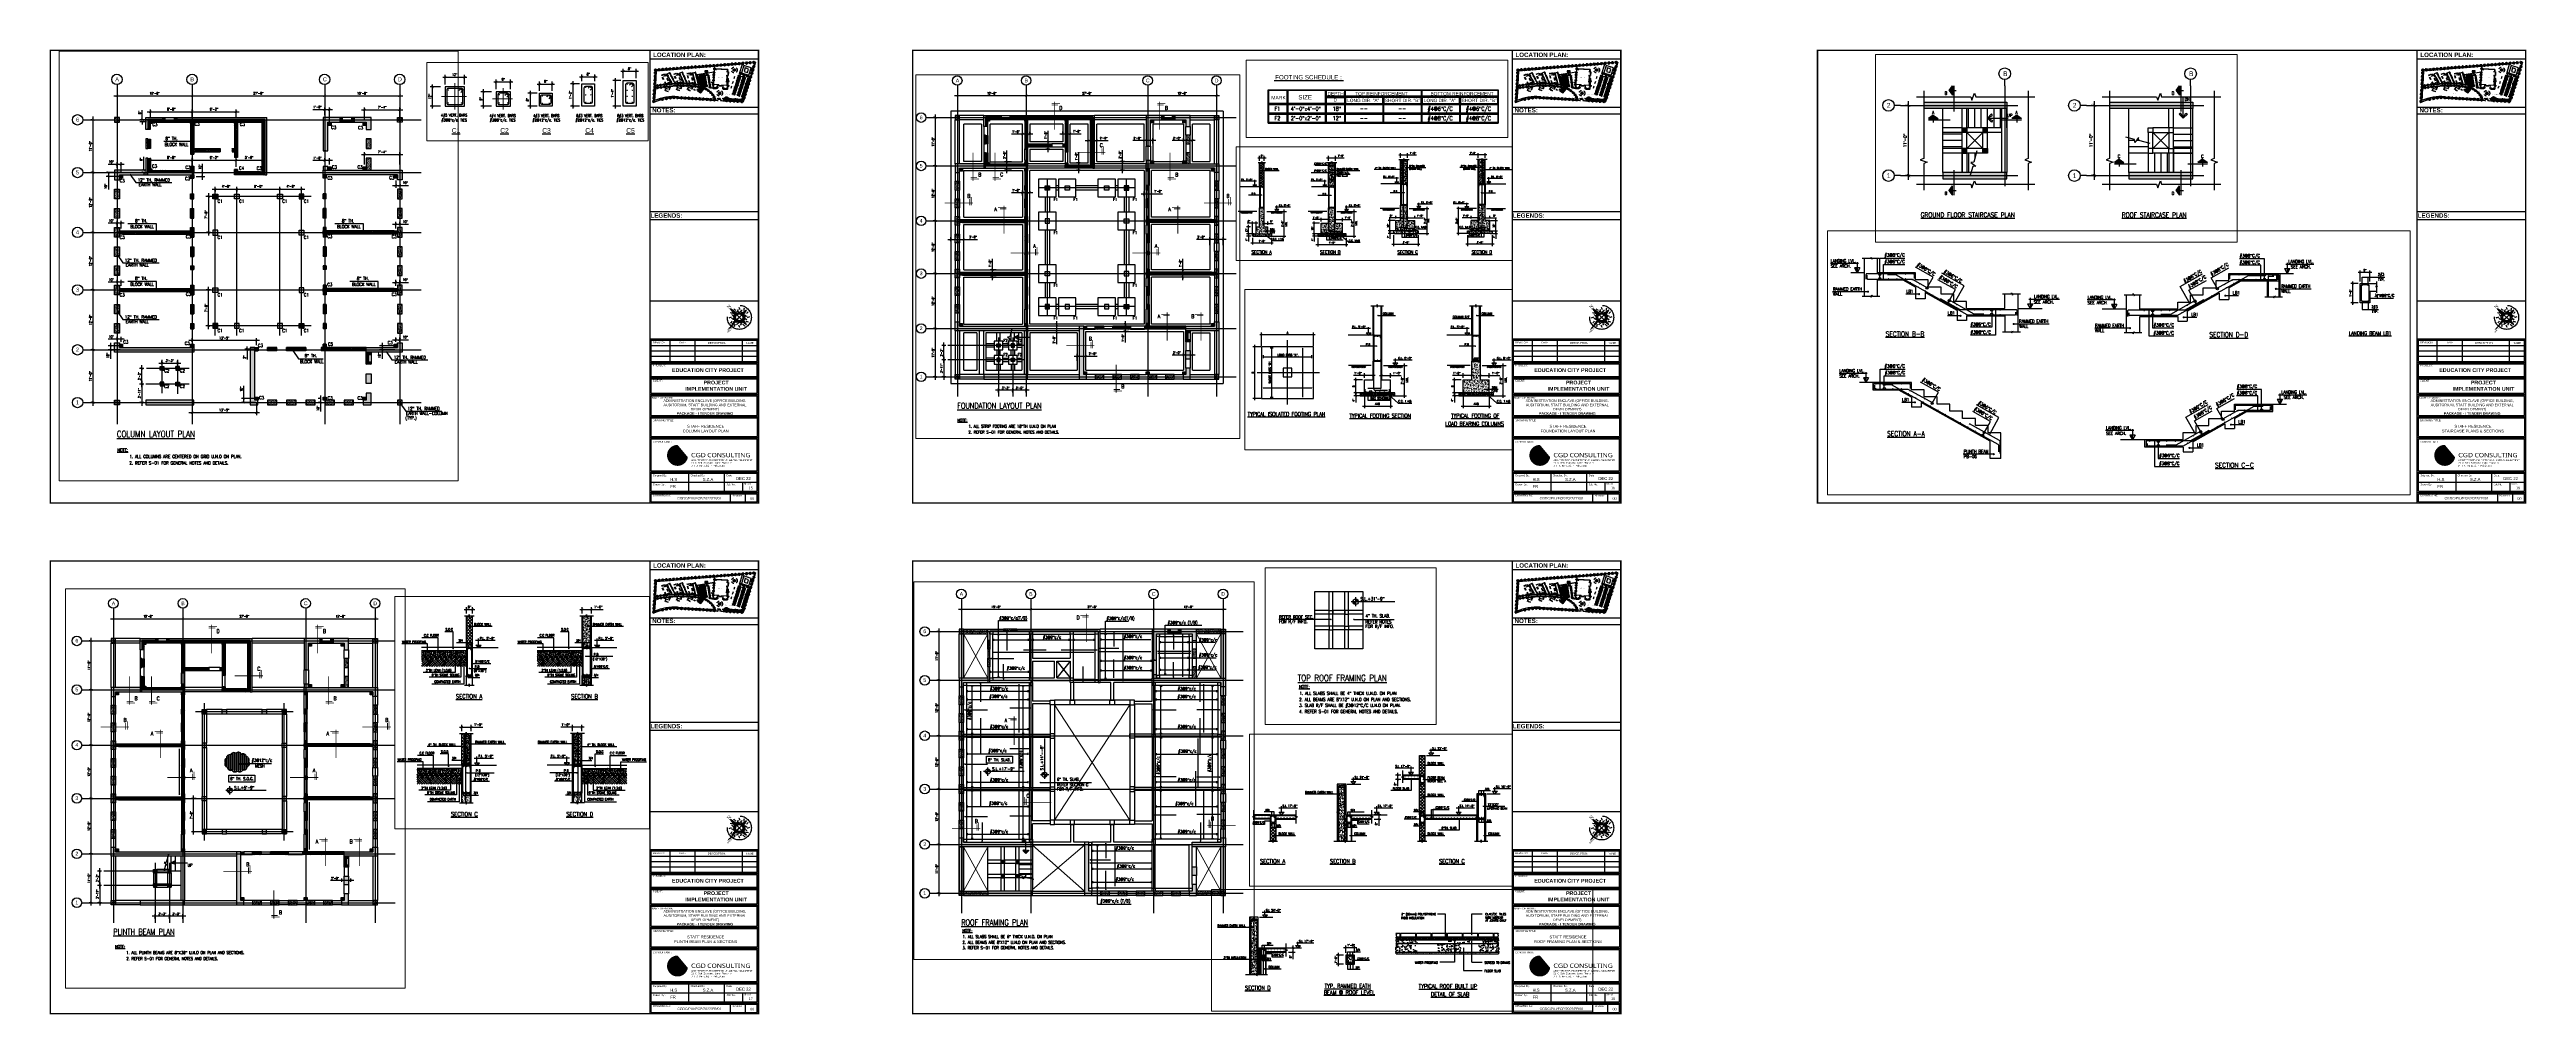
# Paper-space layout 'Layout1' of a CAD drawing. Header units: inches. Extents: x -1.8 to 95.1, y -61.8 to -24.
# The model-space entities are those that its viewports show. They can reach past a viewport. Long polylines and large blocks are cut down to what shows.
import ezdxf
from ezdxf import colors
from ezdxf.entities.mleader import LeaderData, LeaderLine
from ezdxf.enums import TextEntityAlignment as Align
from ezdxf.math import Vec2, Vec3

# ---------------------------------------------------------------- set-up
doc = ezdxf.new("R2010")
doc.units = ezdxf.units.IN
doc.header["$MEASUREMENT"] = 0
for name, pattern in [('Amconstr', [9999, 9999, 0]), ('CENTER', [2, 1.25, -0.25, 0.25, -0.25]), ('CENTER2', [1.125, 0.75, -0.125, 0.125, -0.125]), ('DASHED', [0.75, 0.5, -0.25]), ('HIDDEN', [0.375, 0.25, -0.125]), ('HIDDEN2', [0.1875, 0.125, -0.0625])]:
    doc.linetypes.add(name, pattern=pattern)
for name, color, linetype in [('06--LINE-2', 2, 'Continuous'), ('06--LINE-3', 3, 'Continuous'), ('1_TEXT', 3, 'Continuous'), ('A-FLOOR-P', 1, 'Continuous'), ('A-HATCH', 252, 'Continuous'), ('A-HATCH RCC', 8, 'Continuous'), ('A-RCC-SHWL', 4, 'Continuous'), ('A-STAIR', 2, 'Continuous'), ('A-TEXT-P', 242, 'Continuous'), ('A-WALL-B', 33, 'Continuous'), ('A-WALL-RAMPED EARTH', 4, 'Continuous'), ('aero', 2, 'Continuous'), ('afaq', 6, 'Continuous'), ('AM_CL', 1, 'Amconstr'), ('AM_VIEWS', 1, 'Continuous'), ('ARROW', 2, 'Continuous'), ('BEAM-1', 3, 'HIDDEN'), ('BOTT. BAR', 5, 'Continuous'), ('BREAK', 1, 'Continuous'), ('CC LINES', 2, 'Continuous'), ('CKS_PROPERTY LINE', 5, 'Continuous'), ('COL', 4, 'Continuous'), ('DIM', 2, 'Continuous'), ('DIML', 1, 'Continuous'), ('DOOR', 4, 'Continuous'), ('DOT', 2, 'Continuous'), ('ELEVATION', 2, 'Continuous'), ('FURN', 6, 'Continuous'), ('FURNITURE', 2, 'Continuous'), ('G-DIM', 1, 'Continuous'), ('G-TEXT', 3, 'Continuous'), ('GC', 3, 'Continuous'), ('GRID CIRCLE', 3, 'Continuous'), ('Grid line', 1, 'CENTER'), ('GT', 4, 'Continuous'), ('H', 7, 'Continuous'), ('HATCH', 253, 'Continuous'), ('HEADING', 4, 'Continuous'), ('HEADING TEXT', 4, 'Continuous'), ('L', 2, 'Continuous'), ('LEVEL', 2, 'Continuous'), ('miscllenious', 1, 'Continuous'), ('MS GATE', 1, 'Continuous'), ('N', 170, 'Continuous'), ('N--SANITARY-1', 31, 'Continuous'), ('N-DIM-Z', 86, 'Continuous'), ('NORTH DIR', 7, 'Continuous'), ('P', 7, 'Continuous'), ('P-BEAM', 3, 'Continuous'), ('PB', 3, 'Continuous'), ('PB MARK TEXT', 4, 'Continuous'), ('Plot Boundary', 1, 'Continuous'), ('PLOT LINE', 3, 'Continuous'), ('road paver', 253, 'Continuous'), ('S COLUMN HATCH', 253, 'Continuous'), ('S-Cuting Line', 1, 'Continuous'), ('SCREED', 1, 'Continuous'), ('SEC', 3, 'Continuous'), ('SECMARK', 2, 'Continuous'), ('SECTION', 3, 'Continuous'), ('SECTION MARK', 4, 'Continuous'), ('SECTION MARK TEXT', 4, 'Continuous'), ('Steel', 4, 'Continuous'), ('TEXT', 3, 'Continuous'), ('TEXT2', 3, 'Continuous'), ('TEXT3', 4, 'Continuous'), ('TOP BAR', 5, 'HIDDEN'), ('trees', 109, 'Continuous'), ('UP AND DOWN AERO', 2, 'Continuous'), ('VILLA 200 TITLE SHEET$0$SHEET', 7, 'Continuous'), ('WALL', 3, 'Continuous'), ('WALL HATCH', 252, 'Continuous'), ('WALL HATCH EXIST', 253, 'Continuous')]:
    doc.layers.add(name, color=color, linetype=linetype)
doc.layers.add('GD', color=1, linetype='Continuous', lineweight=9)
doc.layers.add('VILLA 200 TITLE SHEET$0$TEXT_R', color=1, linetype='Continuous', lineweight=25)
doc.styles.add('1-2', font='simplex.shx', dxfattribs={"width": 0.75, "height": 1.75})
doc.styles.add('16 scale', font='arial.ttf')
doc.styles.add('3-16', font='arial.ttf')
doc.styles.add('3-32', font='simplex.shx', dxfattribs={"width": 0.75, "height": 10.6666})
doc.styles.add('ARC_IMP', font='ARIALN.TTF')
doc.styles.add('ARC_IMP 001 1_1', font='ARIALN.TTF', dxfattribs={"height": 0.078125})
doc.styles.add('ARIAL', font='arial.ttf')
doc.styles.add('dim', font='arial.ttf')
doc.styles.add('DIM 1-4 (A)', font='simplex.shx', dxfattribs={"width": 0.8})
doc.styles.add('DIM 1_1 (A)', font='simplex.shx', dxfattribs={"width": 0.8})
doc.styles.add('DIM 1_2 (A)', font='simplex.shx', dxfattribs={"width": 0.8})
doc.styles.add('DIM 1_4 (A)', font='simplex.shx', dxfattribs={"width": 0.8})
doc.styles.add('DIM 1_8 (A)', font='simplex.shx', dxfattribs={"width": 0.8})
doc.styles.add('DIM 3_16 (A)', font='simplex.shx', dxfattribs={"width": 0.8})
doc.styles.add('DIM 3_4 (A)', font='simplex.shx', dxfattribs={"width": 0.8})
doc.styles.add('DIM 3_8', font='simplex.shx', dxfattribs={"width": 0.8})
doc.styles.add('DIM 3_8 (A)', font='simplex.shx', dxfattribs={"width": 0.8})
doc.styles.add('OUT', font='times.ttf')
doc.styles.add('RS', font='romans.shx', dxfattribs={"width": 0.8})
doc.styles.get("Standard").update_dxf_attribs({"font": 'simplex.shx'})
doc.styles.add('VILLA 200 TITLE SHEET$0$ROMANC', font='times.ttf')
doc.styles.add('VILLA 200 TITLE SHEET$0$Standard', font='sanss___.ttf')
doc.styles.add('VILLA 200 TITLE SHEET$0$style8', font='times.ttf')
doc.dimstyles.new('1-2', dxfattribs={"dimtxt": 1.75, "dimasz": 2.25, "dimexe": 2.5, "dimexo": 1, "dimgap": 0.75, "dimtad": 1, "dimdec": 4, "dimzin": 3, "dimdsep": 46, "dimlunit": 4, "dimtxsty": '1-2', "dimblk": 'ARCHTICK', "dimcen": 0, "dimdle": 2.5, "dimclrd": 1, "dimclre": 1, "dimclrt": 2, "dimazin": 0, "dimtfac": 0.75, "dimtdec": 4, "dimtix": 1, "dimtmove": 2, "dimatfit": 3, "dimfxl": 0, "dimfrac": 1, "dimtolj": 1, "dimtzin": 1, "dimlwd": -1, "dimlwe": -1, "dimarcsym": 0})
doc.dimstyles.new('1-8', dxfattribs={"dimtxt": 10, "dimasz": 4, "dimexe": 2, "dimexo": 2, "dimgap": 1, "dimtad": 1, "dimdec": 4, "dimzin": 0, "dimdsep": 46, "dimlunit": 4, "dimtxsty": '3-16', "dimblk": 'ARCHTICK', "dimcen": 4, "dimclrd": 1, "dimclre": 8, "dimclrt": 2, "dimadec": 3, "dimazin": 0, "dimtfac": 1, "dimtdec": 4, "dimtofl": 0, "dimtmove": 2, "dimatfit": 3, "dimldrblk": 'AERO', "dimfxl": 0, "dimtolj": 1, "dimtzin": 0, "dimarcsym": 0})
doc.dimstyles.new('Copy of DIM 1_4 (A)', dxfattribs={"dimtxt": 4, "dimasz": 4, "dimexe": 4, "dimexo": 0, "dimgap": 2, "dimtad": 1, "dimdec": 0, "dimzin": 3, "dimdsep": 46, "dimlunit": 4, "dimtxsty": 'DIM 1-4 (A)', "dimblk": 'ARCHTICK', "dimcen": 6, "dimdle": 4, "dimclrd": 2, "dimclre": 2, "dimclrt": 3, "dimadec": 0, "dimazin": 2, "dimtfac": 1, "dimtdec": 0, "dimtofl": 0, "dimtmove": 0, "dimatfit": 3, "dimfxl": 0, "dimtolj": 1, "dimtzin": 0, "dimlwd": -1, "dimlwe": -1, "dimarcsym": 0})
doc.dimstyles.new('DIM 1_2 (A)', dxfattribs={"dimtxt": 2, "dimasz": 2, "dimexe": 2, "dimexo": 2, "dimgap": 1, "dimtad": 1, "dimdec": 0, "dimzin": 3, "dimdsep": 46, "dimlunit": 4, "dimtxsty": 'DIM 1_2 (A)', "dimblk": 'ARCHTICK', "dimcen": 2, "dimdle": 2, "dimclrd": 2, "dimclre": 2, "dimclrt": 3, "dimadec": 0, "dimazin": 2, "dimtfac": 1, "dimtdec": 0, "dimtofl": 0, "dimtmove": 0, "dimatfit": 3, "dimfxl": 0, "dimtolj": 1, "dimtzin": 0, "dimlwd": -1, "dimlwe": -1, "dimarcsym": 0})
doc.dimstyles.new('DIM 3_16 (A)', dxfattribs={"dimtxt": 6, "dimasz": 6, "dimexe": 6, "dimexo": 6, "dimgap": 3, "dimtad": 1, "dimdec": 0, "dimzin": 3, "dimdsep": 46, "dimlunit": 4, "dimtxsty": 'DIM 3_16 (A)', "dimblk": 'ARCHTICK', "dimcen": 6, "dimdle": 8, "dimclrd": 2, "dimclre": 2, "dimclrt": 3, "dimadec": 0, "dimazin": 2, "dimtfac": 1, "dimtdec": 0, "dimtofl": 0, "dimtmove": 0, "dimatfit": 3, "dimfxl": 0, "dimtolj": 1, "dimtzin": 0, "dimlwd": -1, "dimlwe": -1, "dimarcsym": 0})
doc.dimstyles.new('DIM 3_4 (A)', dxfattribs={"dimtxt": 1.5, "dimasz": 1.5, "dimexe": 1.5, "dimexo": 1.5, "dimgap": 0.75, "dimtad": 1, "dimdec": 0, "dimzin": 3, "dimdsep": 46, "dimlunit": 4, "dimtxsty": 'DIM 3_4 (A)', "dimblk": 'ARCHTICK', "dimcen": 1.5, "dimdle": 1.5, "dimclrd": 2, "dimclre": 2, "dimclrt": 3, "dimadec": 0, "dimazin": 2, "dimtfac": 1, "dimtdec": 0, "dimtofl": 0, "dimtmove": 0, "dimatfit": 3, "dimfxl": 0, "dimtolj": 1, "dimtzin": 0, "dimlwd": -1, "dimlwe": -1, "dimarcsym": 0})
doc.dimstyles.new('DIM 3_8 (A)', dxfattribs={"dimtxt": 3, "dimasz": 3, "dimexe": 3, "dimexo": 3, "dimgap": 1.5, "dimtad": 1, "dimdec": 0, "dimzin": 3, "dimdsep": 46, "dimlunit": 4, "dimtxsty": 'DIM 3_8 (A)', "dimblk": 'ARCHTICK', "dimcen": 3, "dimdle": 3, "dimclrd": 2, "dimclre": 2, "dimclrt": 3, "dimadec": 0, "dimazin": 2, "dimtfac": 1, "dimtdec": 0, "dimtofl": 0, "dimtmove": 0, "dimatfit": 3, "dimfxl": 0, "dimtolj": 1, "dimtzin": 0, "dimlwd": -1, "dimlwe": -1, "dimarcsym": 0})
pattern_1 = [(45, (753.278, 901.9314), (-0.8980256, 0.8980256), []), (135, (753.278, 901.9314), (-0.8980256, -0.8980256), [])]
pattern_2 = [(45, (-13221152.085, -107067503.427), (-2.12132034356, 2.12132034356), []), (135, (-13221152.085, -107067503.427), (-2.12132034356, -2.12132034356), [])]
pattern_3 = [(45, (-13219139.0028, -107067503.427), (-2.12132034356, 2.12132034356), []), (135, (-13219139.0028, -107067503.427), (-2.12132034356, -2.12132034356), [])]
pattern_4 = [(127.5, (31328.3895, -78367.2337), (-1.92682377, -0.06299336), [0, -1.52, 0, -1.7, 0, -1.625]), (97.5, (31328.3895, -78367.2337), (-2.82214607, 1.7697767), [0, -0.82, 0, -1.37, 0, -0.525]), (57.5, (31328.3895, -78368.4637), (-0.005659054, 3.11414186), [0, -0.5, 0, -1.8, 0, -2.35]), (47.5, (31328.3895, -78368.4637), (-0.87767556, 3.0061266), [0, -0.25, 0, -1.18, 0, -1.35])]
pattern_5 = [(127.5, (31328.3895, -78319.2337), (-1.92682377, -0.06299336), [0, -1.52, 0, -1.7, 0, -1.625]), (97.5, (31328.3895, -78319.2337), (-2.82214607, 1.7697767), [0, -0.82, 0, -1.37, 0, -0.525]), (57.5, (31328.3895, -78320.4637), (-0.005659054, 3.11414186), [0, -0.5, 0, -1.8, 0, -2.35]), (47.5, (31328.3895, -78320.4637), (-0.87767556, 3.0061266), [0, -0.25, 0, -1.18, 0, -1.35])]
pattern_6 = [(127.5, (-13274969.4189, -107079011.9895), (-1.957652949317, -0.06400125184), [0, -1.54432, 0, -1.7272, 0, -1.651]), (97.5, (-13274969.419, -107079011.9895), (-2.867300402273, 1.79809313255), [0, -0.83312, 0, -1.39192, 0, -0.5334]), (57.5, (-13274969.4189, -107079013.2392), (-0.005748738714, 3.163969480966), [0, -0.508, 0, -1.8288, 0, -2.3876]), (47.5, (-13274969.419, -107079013.2392), (-0.89171729303, 3.05422580989), [0, -0.254, 0, -1.19888, 0, -1.3716])]
pattern_7 = [(127.5, (-13274969.4189, -107078831.9895), (-1.957652949317, -0.06400125184), [0, -1.54432, 0, -1.7272, 0, -1.651]), (97.5, (-13274969.419, -107078831.9895), (-2.867300402273, 1.79809313255), [0, -0.83312, 0, -1.39192, 0, -0.5334]), (57.5, (-13274969.4189, -107078833.2392), (-0.005748738714, 3.163969480966), [0, -0.508, 0, -1.8288, 0, -2.3876]), (47.5, (-13274969.419, -107078833.2392), (-0.89171729303, 3.05422580989), [0, -0.254, 0, -1.19888, 0, -1.3716])]
pattern_8 = [(127.5, (-13274969.4189, -107079010.9895), (-1.957652949317, -0.06400125184), [0, -1.54432, 0, -1.7272, 0, -1.651]), (97.5, (-13274969.419, -107079010.9895), (-2.867300402273, 1.79809313255), [0, -0.83312, 0, -1.39192, 0, -0.5334]), (57.5, (-13274969.4189, -107079012.2392), (-0.005748738714, 3.163969480966), [0, -0.508, 0, -1.8288, 0, -2.3876]), (47.5, (-13274969.419, -107079012.2392), (-0.89171729303, 3.05422580989), [0, -0.254, 0, -1.19888, 0, -1.3716])]
pattern_9 = [(127.5, (-13274969.4189, -107078735.9895), (-1.957652949317, -0.06400125184), [0, -1.54432, 0, -1.7272, 0, -1.651]), (97.5, (-13274969.419, -107078735.9895), (-2.867300402273, 1.79809313255), [0, -0.83312, 0, -1.39192, 0, -0.5334]), (57.5, (-13274969.4189, -107078737.2392), (-0.005748738714, 3.163969480966), [0, -0.508, 0, -1.8288, 0, -2.3876]), (47.5, (-13274969.419, -107078737.2392), (-0.89171729303, 3.05422580989), [0, -0.254, 0, -1.19888, 0, -1.3716])]
pattern_10 = [(45, (21036.5528, -23113.5436), (-2.12132, 2.12132), []), (135, (21036.5528, -23113.5436), (-2.12132, -2.12132), [])]
pattern_11 = [(45, (-38644.47011, -33702.42094), (-0.08838834765, 0.08838834765), [])]
pattern_12 = [(45, (-38644.47011, -33701.42094), (-0.08838834765, 0.08838834765), [])]
pattern_13 = [(45, (-38428.47011, -33702.42094), (-0.08838834765, 0.08838834765), [])]
pattern_14 = [(127.5, (32515.1154, -78367.2337), (-1.92682377, -0.06299336), [0, -1.52, 0, -1.7, 0, -1.625]), (97.5, (32515.1154, -78367.2337), (-2.82214607, 1.7697767), [0, -0.82, 0, -1.37, 0, -0.525]), (57.5, (32515.1154, -78368.4637), (-0.005659054, 3.11414186), [0, -0.5, 0, -1.8, 0, -2.35]), (47.5, (32515.1154, -78368.4637), (-0.87767556, 3.0061266), [0, -0.25, 0, -1.18, 0, -1.35])]
pattern_15 = [(127.5, (32515.1154, -78319.2337), (-1.92682377, -0.06299336), [0, -1.52, 0, -1.7, 0, -1.625]), (97.5, (32515.1154, -78319.2337), (-2.82214607, 1.7697767), [0, -0.82, 0, -1.37, 0, -0.525]), (57.5, (32515.1154, -78320.4637), (-0.005659054, 3.11414186), [0, -0.5, 0, -1.8, 0, -2.35]), (47.5, (32515.1154, -78320.4637), (-0.87767556, 3.0061266), [0, -0.25, 0, -1.18, 0, -1.35])]
pattern_16 = [(127.5, (-13273782.693, -107078831.9895), (-1.957652949317, -0.06400125184), [0, -1.54432, 0, -1.7272, 0, -1.651]), (97.5, (-13273782.693, -107078831.9895), (-2.867300402273, 1.79809313255), [0, -0.83312, 0, -1.39192, 0, -0.5334]), (57.5, (-13273782.693, -107078833.2392), (-0.005748738714, 3.163969480966), [0, -0.508, 0, -1.8288, 0, -2.3876]), (47.5, (-13273782.693, -107078833.2392), (-0.89171729303, 3.05422580989), [0, -0.254, 0, -1.19888, 0, -1.3716])]
pattern_17 = [(127.5, (-13273782.693, -107078831.9895), (-1.957652949317, -0.06400125184), [0, -1.54432, 0, -1.7272, 0, -1.651]), (97.5, (-13273782.693, -107078831.9895), (-2.867300402273, 1.79809313255), [0, -0.83312, 0, -1.39192, 0, -0.5334]), (57.5, (-13273782.693, -107078833.2392), (-0.005748738714, 3.163969480966), [0, -0.508, 0, -1.8288, 0, -2.3876]), (47.5, (-13273782.693, -107078833.2392), (-0.89171729303, 3.05422580989), [0, -0.254, 0, -1.19888, 0, -1.3716])]
pattern_18 = [(127.5, (-13273782.693, -107078735.9895), (-1.957652949317, -0.06400125184), [0, -1.54432, 0, -1.7272, 0, -1.651]), (97.5, (-13273782.693, -107078735.9895), (-2.867300402273, 1.79809313255), [0, -0.83312, 0, -1.39192, 0, -0.5334]), (57.5, (-13273782.693, -107078737.2392), (-0.005748738714, 3.163969480966), [0, -0.508, 0, -1.8288, 0, -2.3876]), (47.5, (-13273782.693, -107078737.2392), (-0.89171729303, 3.05422580989), [0, -0.254, 0, -1.19888, 0, -1.3716])]
pattern_19 = [(127.5, (29315.3073, -78367.2337), (-1.92682377, -0.06299336), [0, -1.52, 0, -1.7, 0, -1.625]), (97.5, (29315.3073, -78367.2337), (-2.82214607, 1.7697767), [0, -0.82, 0, -1.37, 0, -0.525]), (57.5, (29315.3073, -78368.4637), (-0.005659054, 3.11414186), [0, -0.5, 0, -1.8, 0, -2.35]), (47.5, (29315.3073, -78368.4637), (-0.87767556, 3.0061266), [0, -0.25, 0, -1.18, 0, -1.35])]
pattern_20 = [(127.5, (29315.3073, -78319.2337), (-1.92682377, -0.06299336), [0, -1.52, 0, -1.7, 0, -1.625]), (97.5, (29315.3073, -78319.2337), (-2.82214607, 1.7697767), [0, -0.82, 0, -1.37, 0, -0.525]), (57.5, (29315.3073, -78320.4637), (-0.005659054, 3.11414186), [0, -0.5, 0, -1.8, 0, -2.35]), (47.5, (29315.3073, -78320.4637), (-0.87767556, 3.0061266), [0, -0.25, 0, -1.18, 0, -1.35])]
pattern_21 = [(127.5, (-13276982.5011, -107079011.9895), (-1.957652949317, -0.06400125184), [0, -1.54432, 0, -1.7272, 0, -1.651]), (97.5, (-13276982.501, -107079011.9895), (-2.867300402273, 1.79809313255), [0, -0.83312, 0, -1.39192, 0, -0.5334]), (57.5, (-13276982.5011, -107079013.2392), (-0.005748738714, 3.163969480966), [0, -0.508, 0, -1.8288, 0, -2.3876]), (47.5, (-13276982.501, -107079013.2392), (-0.89171729303, 3.05422580989), [0, -0.254, 0, -1.19888, 0, -1.3716])]
pattern_22 = [(127.5, (-13276982.5011, -107078831.9895), (-1.957652949317, -0.06400125184), [0, -1.54432, 0, -1.7272, 0, -1.651]), (97.5, (-13276982.501, -107078831.9895), (-2.867300402273, 1.79809313255), [0, -0.83312, 0, -1.39192, 0, -0.5334]), (57.5, (-13276982.5011, -107078833.2392), (-0.005748738714, 3.163969480966), [0, -0.508, 0, -1.8288, 0, -2.3876]), (47.5, (-13276982.501, -107078833.2392), (-0.89171729303, 3.05422580989), [0, -0.254, 0, -1.19888, 0, -1.3716])]
pattern_23 = [(127.5, (-13276982.5011, -107079010.9895), (-1.957652949317, -0.06400125184), [0, -1.54432, 0, -1.7272, 0, -1.651]), (97.5, (-13276982.501, -107079010.9895), (-2.867300402273, 1.79809313255), [0, -0.83312, 0, -1.39192, 0, -0.5334]), (57.5, (-13276982.5011, -107079012.2392), (-0.005748738714, 3.163969480966), [0, -0.508, 0, -1.8288, 0, -2.3876]), (47.5, (-13276982.501, -107079012.2392), (-0.89171729303, 3.05422580989), [0, -0.254, 0, -1.19888, 0, -1.3716])]
pattern_24 = [(127.5, (-13276982.5011, -107078735.9895), (-1.957652949317, -0.06400125184), [0, -1.54432, 0, -1.7272, 0, -1.651]), (97.5, (-13276982.501, -107078735.9895), (-2.867300402273, 1.79809313255), [0, -0.83312, 0, -1.39192, 0, -0.5334]), (57.5, (-13276982.5011, -107078737.2392), (-0.005748738714, 3.163969480966), [0, -0.508, 0, -1.8288, 0, -2.3876]), (47.5, (-13276982.501, -107078737.2392), (-0.89171729303, 3.05422580989), [0, -0.254, 0, -1.19888, 0, -1.3716])]
pattern_25 = [(45, (19023.4706, -23113.5436), (-2.12132, 2.12132), []), (135, (19023.4706, -23113.5436), (-2.12132, -2.12132), [])]
pattern_26 = [(45, (-40657.55235, -33702.42094), (-0.08838834765, 0.08838834765), [])]
pattern_27 = [(45, (-40657.55235, -33701.42094), (-0.08838834765, 0.08838834765), [])]
pattern_28 = [(45, (-40441.55235, -33702.42094), (-0.08838834765, 0.08838834765), [])]
pattern_29 = [(45, (-13220144.9903, -107067503.427), (-2.12132034356, 2.12132034356), []), (135, (-13220144.9903, -107067503.427), (-2.12132034356, -2.12132034356), [])]
pattern_30 = [(127.5, (30322.402, -78367.2337), (-1.92682377, -0.06299336), [0, -1.52, 0, -1.7, 0, -1.625]), (97.5, (30322.402, -78367.2337), (-2.82214607, 1.7697767), [0, -0.82, 0, -1.37, 0, -0.525]), (57.5, (30322.402, -78368.4637), (-0.005659054, 3.11414186), [0, -0.5, 0, -1.8, 0, -2.35]), (47.5, (30322.402, -78368.4637), (-0.87767556, 3.0061266), [0, -0.25, 0, -1.18, 0, -1.35])]
pattern_31 = [(127.5, (30322.402, -78319.2337), (-1.92682377, -0.06299336), [0, -1.52, 0, -1.7, 0, -1.625]), (97.5, (30322.402, -78319.2337), (-2.82214607, 1.7697767), [0, -0.82, 0, -1.37, 0, -0.525]), (57.5, (30322.402, -78320.4637), (-0.005659054, 3.11414186), [0, -0.5, 0, -1.8, 0, -2.35]), (47.5, (30322.402, -78320.4637), (-0.87767556, 3.0061266), [0, -0.25, 0, -1.18, 0, -1.35])]
pattern_32 = [(127.5, (-13275975.4064, -107079011.9895), (-1.957652949317, -0.06400125184), [0, -1.54432, 0, -1.7272, 0, -1.651]), (97.5, (-13275975.4064, -107079011.9895), (-2.867300402273, 1.79809313255), [0, -0.83312, 0, -1.39192, 0, -0.5334]), (57.5, (-13275975.4064, -107079013.2392), (-0.005748738714, 3.163969480966), [0, -0.508, 0, -1.8288, 0, -2.3876]), (47.5, (-13275975.4064, -107079013.2392), (-0.89171729303, 3.05422580989), [0, -0.254, 0, -1.19888, 0, -1.3716])]
pattern_33 = [(127.5, (-13275975.4064, -107078831.9895), (-1.957652949317, -0.06400125184), [0, -1.54432, 0, -1.7272, 0, -1.651]), (97.5, (-13275975.4064, -107078831.9895), (-2.867300402273, 1.79809313255), [0, -0.83312, 0, -1.39192, 0, -0.5334]), (57.5, (-13275975.4064, -107078833.2392), (-0.005748738714, 3.163969480966), [0, -0.508, 0, -1.8288, 0, -2.3876]), (47.5, (-13275975.4064, -107078833.2392), (-0.89171729303, 3.05422580989), [0, -0.254, 0, -1.19888, 0, -1.3716])]
pattern_34 = [(127.5, (-13275975.4064, -107079010.9895), (-1.957652949317, -0.06400125184), [0, -1.54432, 0, -1.7272, 0, -1.651]), (97.5, (-13275975.4064, -107079010.9895), (-2.867300402273, 1.79809313255), [0, -0.83312, 0, -1.39192, 0, -0.5334]), (57.5, (-13275975.4064, -107079012.2392), (-0.005748738714, 3.163969480966), [0, -0.508, 0, -1.8288, 0, -2.3876]), (47.5, (-13275975.4064, -107079012.2392), (-0.89171729303, 3.05422580989), [0, -0.254, 0, -1.19888, 0, -1.3716])]
pattern_35 = [(127.5, (-13275975.4064, -107078735.9895), (-1.957652949317, -0.06400125184), [0, -1.54432, 0, -1.7272, 0, -1.651]), (97.5, (-13275975.4064, -107078735.9895), (-2.867300402273, 1.79809313255), [0, -0.83312, 0, -1.39192, 0, -0.5334]), (57.5, (-13275975.4064, -107078737.2392), (-0.005748738714, 3.163969480966), [0, -0.508, 0, -1.8288, 0, -2.3876]), (47.5, (-13275975.4064, -107078737.2392), (-0.89171729303, 3.05422580989), [0, -0.254, 0, -1.19888, 0, -1.3716])]
pattern_36 = [(45, (20030.5653, -23113.5436), (-2.12132, 2.12132), []), (135, (20030.5653, -23113.5436), (-2.12132, -2.12132), [])]
pattern_37 = [(45, (-39650.4576, -33702.42094), (-0.08838834765, 0.08838834765), [])]
pattern_38 = [(45, (-39650.4576, -33701.42094), (-0.08838834765, 0.08838834765), [])]
pattern_39 = [(45, (-39434.4576, -33702.42094), (-0.08838834765, 0.08838834765), [])]
pattern_40 = [(50, (3023.189, -24851.372), (8.6071222, -0.7530256), [0.9, -9.9]), (355, (3023.189, -24851.372), (-1.665016, 9.0263056), [0.72, -7.92]), (100.4514, (3023.907, -24851.435), (6.9421126, 8.2732745), [0.7648823, -8.4137053]), (46.1842, (3023.189, -24848.972), (12.8068926, -1.986228), [1.35, -14.85]), (96.6356, (3024.257, -24849.137), (11.2159525, 11.6894145), [1.147323, -12.620556]), (351.1842, (3023.19, -24848.972), (11.215943, 11.689423), [1.08, -11.88]), (21, (3024.389, -24849.572), (7.1628846, -4.8314267), [0.9, -9.9]), (326, (3024.389, -24849.572), (2.919784, 8.7018005), [0.72, -7.92]), (71.4514, (3024.986, -24849.9745), (10.0826715, 3.870366), [0.7648823, -8.4137053]), (37.5, (3023.1893, -24851.372), (0.14591826, 3.99472625), [0, -7.824, 0, -8.04, 0, -7.95]), (7.5, (3023.1893, -24851.372), (3.15683445, 4.7329405), [0, -4.584, 0, -7.644, 0, -3.03]), (327.5, (3020.5133, -24851.372), (6.40586923, -0.27065846), [0, -3, 0, -9.36, 0, -12.42]), (317.5, (3019.3133, -24851.372), (6.998234, 1.2012598), [0, -3.9, 0, -6.216, 0, -8.82])]
pattern_41 = [(140, (-13273782.693, -107078831.9895), (0.31878171078, 3.64369337992), [0.381, -4.191]), (85, (-13273782.693, -107078831.9895), (-3.82113690478, -0.7048684285), [0.3048, -3.3528116834]), (190.4514447, (-13273782.6664, -107078831.686), (-3.50235503824, 2.93882494181), [0.323800176, -3.561804892]), (136.1842, (-13273783.709, -107078831.9895), (0.84084655865, 5.42158081784), [0.5715, -6.2865]), (186.63555761, (-13273783.639, -107078831.5377), (-4.94852249195, 4.74808268103), [0.4857004628, -5.3427121632]), (81.18415117, (-13273783.709, -107078831.9895), (-4.9485224917, 4.7480826813), [0.4571993414, -5.0291946384]), (111, (-13273783.455, -107078831.4815), (2.04530396374, 3.03228782538), [0.381, -4.191]), (56, (-13273783.455, -107078831.4815), (-3.68375932245, 1.23604056695), [0.3048, -3.3528]), (161.451445, (-13273783.2845, -107078831.2288), (-1.63845537772, 4.26832838557), [0.323800176, -3.561798752]), (127.5, (-13273782.693, -107078831.9895), (-1.691100777463, 0.061772065012), [0, -3.31216, 0, -3.4036, 0, -3.3655]), (97.5, (-13273782.693, -107078831.9895), (-2.003611496362, 1.336393250206), [0, -1.94056, 0, -3.23596, 0, -1.2827]), (57.5, (-13273782.693, -107078833.1223), (0.114574879853, 2.711811903337), [0, -1.27, 0, -3.9624, 0, -5.2578]), (47.5, (-13273782.693, -107078833.6303), (-0.508529820667, 2.96258362772), [0, -1.651, 0, -2.63144, 0, -3.7338])]
pattern_42 = [(127.5, (-13272105.6214, -107078718.2476), (-1.957652949317, -0.06400125184), [0, -1.54432, 0, -1.7272, 0, -1.651]), (97.5, (-13272105.6214, -107078718.2476), (-2.867300402273, 1.79809313255), [0, -0.83312, 0, -1.39192, 0, -0.5334]), (57.5, (-13272105.6214, -107078719.4973), (-0.005748738714, 3.163969480966), [0, -0.508, 0, -1.8288, 0, -2.3876]), (47.5, (-13272105.6214, -107078719.4973), (-0.89171729303, 3.05422580989), [0, -0.254, 0, -1.19888, 0, -1.3716])]
pattern_43 = [(45, (-35564.67262, -33588.67906), (-0.08838834765, 0.08838834765), [])]

# ---------------------------------------------------------------- blocks, each defined once
blk = doc.blocks.new('A$Ccc5a4815')
at = {"layer": 'N', "ltscale": 25}
h = blk.add_hatch(color=1, dxfattribs=at)
h.paths.add_polyline_path([(0.774, 0.342), (0.616, 0.562, -0.034952), (0.605, 0.545, -0.043324), (0.59, 0.526)])
h.paths.add_polyline_path([(0.774, 0.911), (0.554, 0.752, -0.078394), (0.59, 0.726)])
h.paths.add_polyline_path([(0.143, 0.973), (0.355, 0.669, -0.076855), (0.374, 0.708, -0.043324), (0.39, 0.726)])
h.paths.add_polyline_path([(0.205, 0.342), (0.425, 0.5, -0.078394), (0.39, 0.526)])
at = {"layer": 'TEXT'}
blk.add_hatch(color=7, dxfattribs=at).paths.add_polyline_path([(0.488, 0.628), (0.116, 0.222), (0.119, 0.22), (0.491, 0.625)])
at = {"layer": 'N', "color": 7, "ltscale": 25}
for p, q in [((0.143, 0.973), (0.774, 0.342)), ((0.143, 0.973), (0.447, 0.761)), ((0.355, 0.669), (0.143, 0.973)), ((0.205, 0.342), (0.774, 0.911)), ((0.364, 0.562), (0.205, 0.342)), ((0.425, 0.5), (0.205, 0.342)), ((0.774, 0.911), (0.554, 0.752)), ((0.554, 0.5), (0.774, 0.342)), ((0.616, 0.691), (0.774, 0.911)), ((0.774, 0.342), (0.616, 0.562))]:
    blk.add_line(p, q, dxfattribs=at)
at = {"layer": 'N', "color": 7}
for p, q in [((0.39, 0.726), (0.143, 0.973)), ((0.39, 0.526), (0.205, 0.342)), ((0.59, 0.726), (0.774, 0.911))]:
    blk.add_line(p, q, dxfattribs=at)
at = {"layer": 'N', "color": 0, "lineweight": 25}
blk.add_lwpolyline([(0.025, 0.121, 0, 0.0605, 0), (0.117, 0.221, 0.00363, 0.00363, 0)], format="xyseb", dxfattribs=at)
at = {"layer": 'N', "color": 0, "lineweight": 25, "extrusion": (1.38107e-05, 1.71108e-05, 1), "elevation": -0.349}
blk.add_lwpolyline([(0.025, 0.121, 0, 0.0605, 0), (0.117, 0.221, 0.00363, 0.00363, 0)], format="xyseb", dxfattribs=at)
at = {"layer": 'N', "color": 7}
blk.add_circle((0.49, 0.626), 0.141, dxfattribs=at)
at = {"layer": 'NORTH DIR', "color": 1, "linetype": 'HIDDEN', "ltscale": 0.1}
for points in [[(0.514, 0.224, 0.292893), (0.092, 0.608, 0.292893), (0.476, 1.03, 0.292893), (0.898, 0.645, 0.292893)], [(0.476, 1.03, 0.292893), (0.898, 0.645, 0.292893), (0.514, 0.224, 0.292893), (0.092, 0.608, 0.292893)], [(0.853, 0.441, 0.292893), (0.31, 0.269, 0.292893), (0.137, 0.812, 0.292893), (0.68, 0.985, 0.292893)], [(0.137, 0.812, 0.292893), (0.68, 0.985, 0.292893), (0.853, 0.441, 0.292893), (0.31, 0.269, 0.292893)], [(0.155, 0.409, 0.292893), (0.278, 0.966, 0.292893), (0.835, 0.844, 0.292893), (0.712, 0.287, 0.292893)], [(0.835, 0.844, 0.292893), (0.712, 0.287, 0.292893), (0.155, 0.409, 0.292893), (0.278, 0.966, 0.292893)], [(0.485, 0.838, 0.12686), (0.706, 0.637, 0.12686), (0.505, 0.415, 0.12686), (0.284, 0.617, 0.12686)], [(0.307, 0.724, 0.12686), (0.592, 0.815, 0.12686), (0.683, 0.53, 0.12686), (0.398, 0.439, 0.12686)], [(0.673, 0.741, 0.12686), (0.609, 0.449, 0.12686), (0.317, 0.513, 0.12686), (0.381, 0.805, 0.12686)]]:
    blk.add_lwpolyline(points, format="xyb", close=True, dxfattribs=at)
at = {"layer": 'NORTH DIR', "color": 250, "linetype": 'HIDDEN2', "ltscale": 12}
blk.add_circle((0.495, 0.627), 0.47, dxfattribs=at)
at = {"layer": 'TEXT'}
blk.add_lwpolyline([(0.116, 0.222), (0.119, 0.22), (0.491, 0.625), (0.488, 0.628), (0.116, 0.222)], dxfattribs=at)
at = {"layer": 'N', "color": 7, "ltscale": 20, "style": 'OUT'}
blk.add_text('N', height=0.131, rotation=45, dxfattribs=at).set_placement((0.092, 0.941))
at = {"layer": 'N', "color": 250, "lineweight": 25, "extrusion": (1.38107e-05, 1.71108e-05, 1), "style": 'OUT'}
blk.add_text('QIBLA (267°34\'5" )', height=0.0508, rotation=45.52371, dxfattribs=at).set_placement((0.039, 0.011, -0.349))
blk = doc.blocks.new('A$C20319cff')
at = {"layer": 'MS GATE'}
for p, q in [((5, 146), (6, 146)), ((147, 149), (147, 149)), ((147, 149), (147, 149))]:
    blk.add_line(p, q, dxfattribs=at)
for points in [[(1, 149), (0, 149), (0, 149)], [(0, 149), (0, 148), (0, 148)], [(1, 148), (0, 148), (0, 148)], [(1, 143), (0, 143), (0, 143)], [(0, 142), (0, 143), (0, 143)], [(1, 142), (0, 142), (0, 142)], [(1, 149), (1, 149), (1, 149)], [(1, 149), (1, 148), (2, 148)], [(2, 149), (1, 149), (1, 149)], [(1, 149), (2, 149), (1, 149)], [(1, 143), (1, 143), (1, 143)], [(2, 143), (1, 143), (1, 143)], [(1, 142), (2, 142), (1, 143)], [(1, 142), (1, 142), (2, 142)], [(3, 149), (3, 148), (2, 148)], [(3, 149), (2, 149), (2, 149)], [(3, 143), (3, 142), (2, 142)], [(3, 143), (2, 143), (2, 143)], [(5, 149), (3, 149), (3, 149)], [(5, 148), (3, 148), (3, 148)], [(5, 143), (3, 143), (3, 143)], [(5, 142), (3, 142), (3, 142)], [(6, 149), (6, 149), (6, 149)], [(7, 149), (6, 149), (6, 149)], [(6, 149), (7, 149), (7, 149)], [(6, 149), (7, 149), (7, 149)], [(6, 149), (6, 149), (6, 149)], [(6, 148), (6, 148), (6, 148)], [(7, 148), (6, 148), (6, 148)], [(6, 148), (6, 148), (6, 148)], [(6, 148), (7, 148), (7, 148)], [(6, 148), (7, 148), (7, 148)], [(6, 143), (6, 143), (6, 143)], [(7, 143), (6, 143), (6, 143)], [(6, 143), (6, 143), (6, 143)], [(6, 143), (7, 143), (7, 143)], [(6, 143), (7, 143), (7, 143)], [(6, 142), (6, 142), (6, 142)], [(7, 142), (6, 142), (6, 142)], [(6, 142), (7, 142), (7, 142)], [(6, 142), (7, 142), (7, 142)], [(6, 142), (6, 142), (6, 142)], [(7, 148), (7, 149), (7, 149)], [(7, 148), (7, 149), (7, 149)], [(7, 149), (7, 149), (7, 149)], [(7, 148), (7, 146), (7, 146)], [(9, 148), (7, 148), (7, 148)], [(7, 148), (7, 148), (7, 148)], [(7, 145), (7, 144), (7, 144)], [(7, 143), (7, 141), (7, 141)], [(7, 143), (7, 142), (7, 142)], [(7, 143), (7, 142), (7, 142)], [(7, 143), (7, 143), (7, 143)], [(7, 142), (7, 142), (7, 142)], [(7, 141), (7, 139), (7, 139)], [(7, 138), (7, 137), (7, 137)], [(11, 146), (11, 148), (10, 148)], [(11, 144), (11, 145), (11, 145)], [(11, 141), (11, 143), (11, 143)], [(11, 139), (11, 141), (11, 141)], [(11, 137), (11, 138), (11, 138)], [(146, 145), (146, 146), (146, 146)], [(147, 149), (147, 149), (147, 149)], [(147, 146), (147, 149), (147, 149)], [(147, 146), (147, 149), (147, 149)], [(148, 146), (147, 145), (147, 145)], [(147, 146), (147, 146), (148, 146)]]:
    blk.add_lwpolyline(points, dxfattribs=at)
for points in [[(6, 141), (6, 150), (5, 150), (5, 141)], [(6, 144), (6, 147), (11, 147), (11, 144)], [(7, 148), (7, 143), (11, 143), (11, 148)], [(149, 143), (7, 143), (7, 148), (149, 148)], [(7, 0), (11, 0), (11, 144), (7, 144)], [(9, 146), (8, 146), (8, 145), (8, 146), (8, 146), (8, 146), (8, 146), (8, 146)], [(9, 146), (8, 146), (8, 145), (8, 146), (8, 146), (8, 146), (8, 146), (8, 146)], [(9, 146), (9, 146), (9, 146), (9, 146), (9, 146), (9, 146), (9, 147), (9, 146)], [(9, 146), (9, 146), (9, 146), (9, 146), (9, 146), (9, 146), (9, 146), (9, 146)], [(9, 146), (9, 146), (9, 146), (9, 146), (9, 146), (9, 146), (9, 146), (9, 146)], [(9, 146), (9, 146), (9, 146), (9, 146), (9, 146), (9, 146), (9, 146), (9, 146)], [(9, 145), (9, 145), (9, 145), (9, 145), (9, 145), (9, 145), (9, 145), (9, 145)], [(9, 145), (9, 145), (9, 145), (9, 145), (9, 145), (9, 145), (9, 145), (9, 145)], [(9, 145), (9, 145), (9, 145), (9, 145), (9, 145), (9, 145), (9, 145)], [(9, 145), (9, 145), (9, 145), (9, 145), (9, 145), (9, 145), (9, 145), (9, 145)], [(10, 146), (10, 146), (10, 146), (10, 146), (10, 146), (10, 146), (10, 147), (10, 146)], [(10, 146), (10, 146), (10, 145), (10, 146), (10, 146), (10, 146), (10, 146), (10, 146)], [(10, 146), (10, 146), (10, 146), (10, 146), (10, 146), (10, 146), (10, 146), (10, 146)], [(10, 146), (10, 146), (10, 145), (10, 146), (10, 146), (10, 146), (10, 146), (10, 146)], [(10, 146), (10, 146), (10, 146), (10, 146), (10, 146), (10, 146), (10, 146), (10, 146)], [(10, 146), (10, 146), (10, 146), (10, 146), (10, 146), (10, 146), (10, 146)], [(10, 145), (10, 145), (10, 145), (10, 145), (10, 145), (10, 145), (10, 145), (10, 145)], [(10, 145), (10, 145), (10, 145), (10, 145), (10, 145), (10, 145), (10, 145), (10, 145)], [(10, 145), (10, 145), (10, 145), (10, 145), (10, 145), (10, 145), (10, 145)], [(10, 145), (10, 145), (10, 145), (10, 145), (10, 145), (10, 145), (10, 145)], [(15, 143), (15, 148), (17, 148), (17, 143)], [(21, 143), (21, 148), (23, 148), (23, 143)], [(27, 143), (27, 148), (29, 148), (29, 143)], [(34, 143), (34, 148), (36, 148), (36, 143)], [(40, 143), (40, 148), (42, 148), (42, 143)], [(46, 143), (46, 148), (48, 148), (48, 143)], [(52, 143), (52, 148), (54, 148), (54, 143)], [(59, 143), (59, 148), (61, 148), (61, 143)], [(65, 143), (65, 148), (67, 148), (67, 143)], [(71, 143), (71, 148), (73, 148), (73, 143)], [(77, 143), (77, 148), (79, 148), (79, 143)], [(84, 143), (84, 148), (86, 148), (86, 143)], [(90, 143), (90, 148), (92, 148), (92, 143)], [(96, 143), (96, 148), (98, 148), (98, 143)], [(102, 143), (102, 148), (104, 148), (104, 143)], [(109, 143), (109, 148), (111, 148), (111, 143)], [(115, 143), (115, 148), (117, 148), (117, 143)], [(121, 143), (121, 148), (123, 148), (123, 143)], [(127, 143), (127, 148), (129, 148), (129, 143)], [(133, 143), (133, 148), (136, 148), (136, 143)], [(140, 143), (140, 148), (142, 148), (142, 143)], [(145, 148), (145, 143), (149, 143), (149, 148)], [(145, 147), (145, 144), (149, 144), (149, 147)]]:
    blk.add_lwpolyline(points, close=True, dxfattribs=at)
at = {"layer": 'MS GATE', "linetype": 'HIDDEN2', "ltscale": 3}
blk.add_arc((11, 138), 138, 270.36886, 2.06885, dxfattribs=at)
at = {"layer": 'MS GATE'}
for points in [[(147, 149), (146, 148), (146, 150), (147, 149)], [(146, 146), (146, 146), (147, 146), (147, 146)], [(147, 145), (147, 145), (146, 145), (146, 145)]]:
    blk.add_open_spline(points, degree=3, dxfattribs=at)
blk = doc.blocks.new('_ARCHTICK')
at = {"color": 0, "linetype": 'ByBlock', "const_width": 0.15}
blk.add_lwpolyline([(-0.5, -0.5), (0.5, 0.5)], dxfattribs=at)
blk = doc.blocks.new('*D219')
at = {"layer": 'afaq', "color": 8, "linetype": 'HIDDEN', "lineweight": -2, "transparency": 16777216}
for p, q in [((1467, 783), (1466, 783)), ((1471, 799), (1470, 799))]:
    blk.add_line(p, q, dxfattribs=at)
at = {"layer": 'afaq', "color": 1, "linetype": 'Amconstr', "lineweight": -2, "transparency": 16777216}
blk.add_line((1468, 783), (1472, 799), dxfattribs=at)
at = {"layer": 'DEFPOINTS', "color": 0, "linetype": 'Amconstr', "transparency": 16777216}
for p in [(1469, 783), (1472, 799), (1473, 799)]:
    blk.add_point(p, dxfattribs=at)
at = {"layer": 'afaq', "color": 1, "linetype": 'Amconstr', "lineweight": -2, "transparency": 16777216, "xscale": 4, "yscale": 4, "zscale": 4}
for p, rotation in [((1468, 783), 255.7461911138209), ((1472, 799), 75.74619111382083)]:
    blk.add_blockref('_ARCHTICK', p, dxfattribs=dict(at, rotation=rotation))
at = {"layer": 'afaq', "color": 2, "linetype": 'Amconstr', "lineweight": 25, "transparency": 16777216, "insert": (1432, 800), "char_height": 10, "attachment_point": 5, "rotation": 255.7462, "style": '3-16'}
blk.add_mtext('\\A1;1\'-4{\\H1.000000x;\\S13/16;}"', dxfattribs=at)
blk = doc.blocks.new('AERO')
blk.add_line((0, 0), (-1, 0))
blk.add_lwpolyline([(-0.7, 0.7), (0, 0), (-0.7, -0.7)])
blk = doc.blocks.new('*D220')
at = {"layer": 'afaq', "color": 1, "linetype": 'Amconstr', "lineweight": -2, "transparency": 16777216}
blk.add_line((904, 692), (905, 679), dxfattribs=at)
at = {"layer": 'afaq', "color": 8, "linetype": 'HIDDEN', "lineweight": -2, "transparency": 16777216}
for p, q in [((905, 692), (906, 692)), ((907, 679), (907, 679))]:
    blk.add_line(p, q, dxfattribs=at)
at = {"layer": 'DEFPOINTS', "color": 0, "linetype": 'Amconstr', "transparency": 16777216}
for p in [(903, 692), (905, 679), (905, 679)]:
    blk.add_point(p, dxfattribs=at)
at = {"layer": 'afaq', "color": 1, "linetype": 'Amconstr', "lineweight": -2, "transparency": 16777216, "xscale": 4, "yscale": 4, "zscale": 4}
for p, rotation in [((904, 692), 97.21351028571281), ((905, 679), 277.2135102857129)]:
    blk.add_blockref('_ARCHTICK', p, dxfattribs=dict(at, rotation=rotation))
at = {"layer": 'afaq', "color": 2, "linetype": 'Amconstr', "lineweight": 25, "transparency": 16777216, "insert": (920, 687), "char_height": 10, "attachment_point": 5, "rotation": 277.2135, "style": '3-16'}
blk.add_mtext('\\A1;1\'-1{\\H1.000000x;\\S13/16;}"', dxfattribs=at)
blk = doc.blocks.new('*D221')
at = {"layer": 'afaq', "color": 8, "linetype": 'HIDDEN', "lineweight": -2, "transparency": 16777216}
for p, q in [((1008, 700), (1007, 700)), ((1008, 687), (1008, 687))]:
    blk.add_line(p, q, dxfattribs=at)
at = {"layer": 'afaq', "color": 1, "linetype": 'Amconstr', "lineweight": -2, "transparency": 16777216}
blk.add_line((1009, 701), (1010, 687), dxfattribs=at)
at = {"layer": 'DEFPOINTS', "color": 0, "linetype": 'Amconstr', "transparency": 16777216}
for p in [(1010, 701), (1010, 687), (1010, 687)]:
    blk.add_point(p, dxfattribs=at)
at = {"layer": 'afaq', "color": 1, "linetype": 'Amconstr', "lineweight": -2, "transparency": 16777216, "xscale": 4, "yscale": 4, "zscale": 4}
for p, rotation in [((1009, 701), 91.78269012094779), ((1010, 687), 271.7826901209478)]:
    blk.add_blockref('_ARCHTICK', p, dxfattribs=dict(at, rotation=rotation))
at = {"layer": 'afaq', "color": 2, "linetype": 'Amconstr', "lineweight": 25, "transparency": 16777216, "insert": (971, 692), "char_height": 10, "attachment_point": 5, "rotation": 271.7827, "style": '3-16'}
blk.add_mtext('\\A1;1\'-1{\\H1.000000x;\\S13/16;}"', dxfattribs=at)
blk = doc.blocks.new('_BoxFilled')
at = {"color": 0, "linetype": 'ByBlock', "lineweight": -2}
blk.add_line((-0.5, 0), (-1, 0), dxfattribs=at)
at = {"color": 0, "linetype": 'ByBlock', "lineweight": 25}
blk.add_solid([(-0.5, 0.5), (0.5, 0.5), (-0.5, -0.5), (0.5, -0.5)], dxfattribs=at)
blk = doc.blocks.new('Arpls009')
at = {"color": 0, "linetype": 'ByBlock'}
for centre, radius, start, end in [((-0.4, 0.1), 0.0847, 69.7201, 135.6489), ((-0.4, 0.2), 0.0847, 249.7201, 315.6489), ((-0.5, 0), 0.08, 30.9482, 110.5784), ((-0.4, 0.1), 0.08, 210.9482, 290.5784), ((-0.5, 0), 0.063, 44.2577, 108.5927), ((-0.4, 0.1), 0.063, 224.2577, 288.5927), ((-0.4, 0.2), 0.0369, 343.4933, 94.4697), ((-0.4, 0.2), 0.0818, 3.3189, 83.1904), ((-0.3, 0.3), 0.0818, 183.3189, 263.1904), ((-0.4, 0.2), 0.0369, 163.4933, 274.4697), ((-0.3, 0.1), 0.0631, 22.5723, 98.3335), ((-0.3, 0.2), 0.0631, 202.5723, 278.3335), ((-0.3, 0.3), 0.0582, 25.4537, 116.6852), ((-0.3, 0.4), 0.0582, 205.4537, 296.6852), ((-0.2, 0.4), 0.0835, 329.4737, 51.7586), ((-0.1, 0.4), 0.0835, 149.4737, 231.7586), ((-0.2, 0.4), 0.0451, 326.8151, 64.0193), ((-0.2, 0.4), 0.0451, 146.8151, 244.0193), ((-0.2, 0.3), 0.0557, 348.8066, 77.6391), ((-0.2, 0.3), 0.0557, 168.8066, 257.6391), ((-0.1, 0.4), 0.0817, 12.306, 79.6849), ((0, 0.5), 0.0817, 192.306, 259.6849), ((0, 0.5), 0.0524, 305.4093, 22.7101), ((0.1, 0.4), 0.0524, 125.4093, 202.7101), ((-0.1, 0.4), 0.0664, 325.5248, 40.8327), ((0, 0.4), 0.0664, 145.5248, 220.8327), ((0, 0.5), 0.114, 313.8117, 14.3077), ((0.3, 0.4), 0.114, 163.4642, 212.7906), ((0.2, 0.4), 0.114, 133.8117, 194.3077), ((0.1, 0.4), 0.114, 343.4642, 32.7906), ((0.1, 0.3), 0.0573, 283.8914, 18.9039), ((0.2, 0.4), 0.0672, 284.1004, 348.465), ((0.2, 0.4), 0.118, 280.3005, 340.4476), ((0.4, 0.3), 0.118, 100.3005, 160.4476), ((0.3, 0.3), 0.0672, 104.1004, 168.465), ((0.2, 0.3), 0.0573, 103.8914, 198.9039), ((0.3, 0.3), 0.064, 302.5817, 27.18), ((0.4, 0.3), 0.064, 122.5817, 207.18), ((0.3, 0.2), 0.0663, 266.0282, 341.3698), ((0.3, 0.1), 0.0663, 86.0282, 161.3698), ((0.4, 0.1), 0.065, 238.8748, 311.2135), ((0.4, -0.1), 0.065, 58.8748, 131.2135), ((0.4, 0.2), 0.0446, 239.9815, 335.6676), ((0.4, 0.1), 0.0919, 64.7353, 140.5781), ((0.4, 0.2), 0.0446, 59.9815, 155.6676), ((0.4, 0.2), 0.0919, 244.7353, 320.5781), ((0.4, 0.1), 0.0659, 270.2529, 353.5221), ((0.5, 0), 0.0659, 90.2529, 173.5221), ((-0.4, -0.1), 0.0923, 100.8762, 165.4479), ((-0.5, 0), 0.0923, 280.8762, 345.4479), ((-0.4, -0.2), 0.0728, 54.9745, 151.3792), ((-0.4, -0.1), 0.0728, 234.9745, 331.3792), ((-0.4, -0.1), 0.0699, 60.5095, 129.292), ((-0.4, 0), 0.0699, 240.5095, 309.292), ((-0.3, -0.3), 0.065, 113.4753, 203.456), ((-0.4, -0.3), 0.0584, 71.8192, 140.0818), ((-0.4, -0.2), 0.0584, 251.8192, 320.0818), ((-0.4, -0.3), 0.065, 293.4753, 23.456), ((-0.3, -0.2), 0.0625, 87.1724, 157.2365), ((-0.3, -0.2), 0.0625, 267.1724, 337.2365), ((-0.2, -0.4), 0.0888, 91.6328, 172.0268), ((-0.3, -0.3), 0.0888, 271.6328, 352.0268), ((-0.2, -0.4), 0.041, 76.5419, 193.4774), ((-0.3, -0.4), 0.041, 256.5419, 13.4774), ((-0.1, -0.4), 0.0799, 122.8873, 186.7253), ((-0.2, -0.3), 0.0799, 302.8873, 6.7253), ((-0.1, -0.4), 0.0759, 159.117, 230.3606), ((-0.2, -0.4), 0.0759, 339.117, 50.3606), ((0, -0.5), 0.0906, 122.117, 201.7275), ((-0.1, -0.4), 0.0906, 302.117, 21.7275), ((0.1, -0.4), 0.0628, 148.7877, 221.5977), ((0, -0.4), 0.0628, 328.7877, 41.5977), ((0.1, -0.4), 0.0705, 185.3196, 260.419), ((0, -0.5), 0.0521, 129.7475, 206.0709), ((-0.1, -0.5), 0.0521, 309.7475, 26.0709), ((0, -0.5), 0.0705, 5.3196, 80.419), ((0.3, -0.4), 0.123, 165.2071, 218.3217), ((0, -0.4), 0.123, 345.2071, 38.3217), ((0.3, -0.3), 0.0806, 218.6962, 286.2415), ((0.2, -0.3), 0.0586, 173.65, 254.6514), ((0.2, -0.3), 0.0586, 353.65, 74.6514), ((0.3, -0.4), 0.0806, 38.6962, 106.2415), ((0.3, -0.4), 0.0536, 156.7754, 231.288), ((0.2, -0.4), 0.0536, 336.7754, 51.288), ((0.3, -0.1), 0.0644, 208.8072, 283.9199), ((0.3, -0.2), 0.0644, 28.8072, 103.9199), ((0.4, -0.2), 0.0968, 186.5487, 256.8911), ((0.3, -0.3), 0.0968, 6.5487, 76.8911), ((0.5, 0), 0.0446, 208.1981, 292.1918), ((0.5, -0.1), 0.0446, 28.1981, 112.1918), ((0.5, 0), 0.0814, 209.1952, 286.7189), ((0.4, -0.1), 0.0753, 251.3712, 321.7535), ((0.4, -0.2), 0.0753, 71.3712, 141.7535), ((0.4, -0.2), 0.0814, 29.1952, 106.7189), ((0.4, -0.2), 0.0422, 179.2557, 267.6287), ((0.4, -0.3), 0.0422, 359.2557, 87.6287)]:
    blk.add_arc(centre, radius, start, end, dxfattribs=at)
at = {"layer": 'trees', "color": 25, "linetype": 'ByBlock'}
for p, q in [((0, 0), (-0.3, 0.2)), ((-0.3, 0.2), (0, 0)), ((-0.2, 0.1), (-0.3, 0.1)), ((0, 0.1), (-0.2, 0.3)), ((-0.2, 0.3), (0, 0.1)), ((0, 0.1), (-0.1, 0.2)), ((0, 0.3), (0, 0)), ((0, 0), (0, 0.3)), ((0, 0.3), (0, 0.1)), ((0, 0), (0.3, 0.2)), ((0.3, 0.2), (0, 0)), ((0, 0), (0.1, 0.2)), ((0.1, 0.2), (0, 0)), ((0, 0), (0.3, 0)), ((0.3, 0), (0, 0)), ((0.2, 0.1), (0.2, 0.2)), ((0.2, 0), (0.3, -0.1)), ((0, 0), (-0.4, -0.1)), ((-0.4, -0.1), (0, 0)), ((-0.2, -0.1), (-0.3, 0)), ((-0.1, -0.1), (-0.3, -0.2)), ((-0.3, -0.2), (-0.1, -0.2)), ((0, 0), (-0.1, -0.1)), ((-0.1, -0.1), (0, 0)), ((0, 0), (-0.1, -0.1)), ((-0.1, -0.1), (0, 0)), ((-0.1, -0.3), (-0.1, -0.1)), ((-0.1, -0.2), (-0.1, -0.3)), ((0, 0), (0.1, -0.3)), ((0.1, -0.3), (0, 0)), ((0, 0), (0.1, -0.2)), ((0.1, -0.2), (0, 0)), ((0.1, -0.2), (0.3, -0.3)), ((0.3, -0.3), (0.1, -0.2))]:
    blk.add_line(p, q, dxfattribs=at)
blk = doc.blocks.new('*U208')
at = {"layer": 'trees', "xscale": 17.25, "yscale": 17.25, "zscale": 17.25}
blk.add_blockref('Arpls009', (0, 0), dxfattribs=at)
blk = doc.blocks.new('*U209')
at = {"layer": 'FURN', "color": 0, "linetype": 'ByBlock', "lineweight": -2, "transparency": 16777216}
for p in [(0, 90), (0, 60), (0, 30), (0, 0)]:
    blk.add_blockref('*U208', p, dxfattribs=at)
blk = doc.blocks.new('*U210')
at = {"layer": 'trees', "xscale": 17.25, "yscale": 17.25, "zscale": 17.25}
blk.add_blockref('Arpls009', (0, 0), dxfattribs=at)
blk = doc.blocks.new('*U211')
at = {"layer": 'FURN', "color": 0, "linetype": 'ByBlock', "lineweight": -2, "transparency": 16777216}
for p in [(0, 90), (0, 60), (0, 30), (0, 0)]:
    blk.add_blockref('*U210', p, dxfattribs=at)
blk = doc.blocks.new('*U212')
at = {"layer": 'trees', "xscale": 17.25, "yscale": 17.25, "zscale": 17.25}
blk.add_blockref('Arpls009', (0, 0), dxfattribs=at)
blk = doc.blocks.new('*U213')
at = {"layer": 'FURN', "color": 0, "linetype": 'ByBlock', "lineweight": -2, "transparency": 16777216}
for p in [(0, 0), (30, 0), (60, 0), (90, 0), (120, 0), (150, 0), (180, 0), (210, 0), (240, 0), (270, 0)]:
    blk.add_blockref('*U212', p, dxfattribs=at)
blk = doc.blocks.new('*U214')
at = {"layer": 'trees', "xscale": 17.25, "yscale": 17.25, "zscale": 17.25}
blk.add_blockref('Arpls009', (0, 0), dxfattribs=at)
blk = doc.blocks.new('*U215')
at = {"layer": 'FURN', "color": 0, "linetype": 'ByBlock', "lineweight": -2, "transparency": 16777216}
for p in [(0, 0), (-50, -204), (-43, -175), (-35, -146), (-28, -117), (-21, -87), (-14, -58), (-7, -29), (-64, -262), (-57, -233)]:
    blk.add_blockref('*U214', p, dxfattribs=at)
blk = doc.blocks.new('Arpls006')
at = {"color": 0, "linetype": 'ByBlock'}
for points in [[(0.4, 0), (0.5, 0), (0.5, 0), (0.5, 0), (0.5, 0), (0.5, -0.1), (0.5, -0.1), (0.5, -0.1), (0.5, -0.1), (0.4, -0.1), (0.4, -0.1), (0.5, -0.1), (0.5, -0.1), (0.5, -0.1), (0.5, -0.1), (0.5, -0.1), (0.5, -0.1), (0.5, -0.1), (0.4, -0.2), (0.4, -0.1), (0.4, -0.1), (0.4, -0.2), (0.4, -0.2), (0.5, -0.2), (0.5, -0.2), (0.5, -0.2), (0.5, -0.2), (0.4, -0.2), (0.4, -0.2), (0.4, -0.2), (0.4, -0.2), (0.4, -0.2), (0.4, -0.2), (0.4, -0.2), (0.3, -0.2), (0.3, -0.2), (0.3, -0.2), (0.3, -0.2), (0.3, -0.2), (0.3, -0.2), (0.3, -0.2), (0.3, -0.2), (0.4, -0.3), (0.4, -0.3), (0.4, -0.3), (0.4, -0.3), (0.4, -0.3), (0.4, -0.3), (0.4, -0.3), (0.4, -0.3), (0.4, -0.3), (0.3, -0.3), (0.3, -0.3), (0.3, -0.3), (0.3, -0.3), (0.3, -0.3), (0.3, -0.3), (0.3, -0.4), (0.3, -0.4), (0.3, -0.4), (0.3, -0.4), (0.3, -0.4), (0.3, -0.4), (0.3, -0.4), (0.3, -0.4), (0.3, -0.4), (0.3, -0.4), (0.2, -0.4), (0.2, -0.4), (0.3, -0.4), (0.2, -0.4), (0.2, -0.4), (0.2, -0.4), (0.2, -0.5), (0.2, -0.5), (0.2, -0.5), (0.2, -0.5), (0.2, -0.5), (0.2, -0.4), (0.1, -0.5), (0.1, -0.4), (0.1, -0.4), (0.1, -0.5), (0.1, -0.5), (0.1, -0.5), (0.1, -0.5), (0.1, -0.5), (0.1, -0.5), (0.1, -0.5), (0.1, -0.4), (0.1, -0.4), (0.1, -0.5), (0, -0.5), (0, -0.5), (0, -0.5), (0, -0.5), (0, -0.5), (0, -0.5), (0, -0.5), (0, -0.5), (0, -0.5), (0, -0.4), (0, -0.4), (0, -0.4), (0, -0.4), (-0.1, -0.4), (0, -0.4), (-0.1, -0.4), (-0.1, -0.5), (-0.1, -0.5), (-0.1, -0.5), (-0.1, -0.5), (-0.1, -0.5), (-0.1, -0.5), (-0.1, -0.5), (-0.1, -0.5), (-0.2, -0.5), (-0.2, -0.5), (-0.2, -0.4), (-0.2, -0.4), (-0.2, -0.4), (-0.2, -0.4), (-0.2, -0.4), (-0.2, -0.4), (-0.2, -0.4), (-0.2, -0.4), (-0.2, -0.4), (-0.2, -0.4), (-0.2, -0.4), (-0.3, -0.4), (-0.3, -0.4), (-0.3, -0.4), (-0.3, -0.4), (-0.3, -0.4), (-0.3, -0.4), (-0.3, -0.3), (-0.3, -0.3), (-0.3, -0.3), (-0.3, -0.4), (-0.3, -0.4), (-0.3, -0.4), (-0.3, -0.3), (-0.4, -0.3), (-0.4, -0.3), (-0.3, -0.3), (-0.4, -0.3), (-0.4, -0.3), (-0.4, -0.3), (-0.4, -0.3), (-0.4, -0.3), (-0.4, -0.3), (-0.4, -0.3), (-0.4, -0.2), (-0.4, -0.2), (-0.4, -0.2), (-0.4, -0.2), (-0.4, -0.2), (-0.4, -0.2), (-0.4, -0.2), (-0.5, -0.2), (-0.5, -0.2), (-0.5, -0.1), (-0.5, -0.1), (-0.5, -0.1), (-0.5, -0.1), (-0.5, -0.1), (-0.5, -0.1), (-0.5, -0.1), (-0.4, -0.1), (-0.4, -0.1), (-0.4, 0), (-0.4, -0.1), (-0.4, 0), (-0.4, 0), (-0.4, 0), (-0.4, 0), (-0.5, 0), (-0.5, 0), (-0.5, 0), (-0.5, 0), (-0.5, 0), (-0.5, 0), (-0.5, 0), (-0.5, 0), (-0.5, 0.1), (-0.5, 0.1), (-0.5, 0.1), (-0.5, 0.1), (-0.4, 0.1), (-0.4, 0.1), (-0.4, 0.1), (-0.5, 0.1), (-0.5, 0.1), (-0.5, 0.1), (-0.5, 0.2), (-0.5, 0.2), (-0.4, 0.2), (-0.4, 0.2), (-0.5, 0.2), (-0.4, 0.2), (-0.5, 0.2), (-0.4, 0.3), (-0.4, 0.2), (-0.4, 0.3), (-0.4, 0.3), (-0.4, 0.3), (-0.4, 0.3), (-0.4, 0.3), (-0.4, 0.3), (-0.4, 0.4), (-0.3, 0.4), (-0.3, 0.4), (-0.3, 0.4), (-0.3, 0.4), (-0.3, 0.4), (-0.3, 0.4), (-0.3, 0.4), (-0.3, 0.4), (-0.2, 0.4), (-0.3, 0.4), (-0.2, 0.4), (-0.2, 0.4), (-0.2, 0.4), (-0.2, 0.4), (-0.2, 0.4), (-0.2, 0.4), (-0.2, 0.4), (-0.2, 0.5), (-0.2, 0.5), (-0.1, 0.5), (-0.1, 0.5), (-0.1, 0.5), (-0.1, 0.5), (-0.1, 0.5), (-0.1, 0.4), (-0.1, 0.4), (-0.1, 0.4), (-0.1, 0.4), (-0.1, 0.4), (-0.1, 0.4), (0, 0.4), (0, 0.4), (0, 0.4), (0, 0.4), (0, 0.4), (0, 0.4), (0, 0.5), (0, 0.5)], [(0, 0.5), (0, 0.5), (0, 0.5), (0, 0.5), (0, 0.5), (0, 0.5), (0.1, 0.5), (0.1, 0.5), (0.1, 0.5), (0.1, 0.5), (0.1, 0.5), (0.1, 0.5), (0.1, 0.5), (0.1, 0.5), (0.1, 0.5), (0.1, 0.5), (0.2, 0.5), (0.2, 0.5), (0.2, 0.4), (0.2, 0.4), (0.2, 0.4), (0.2, 0.4), (0.2, 0.4), (0.2, 0.4), (0.2, 0.4), (0.2, 0.4), (0.2, 0.4), (0.2, 0.4), (0.2, 0.4), (0.2, 0.4), (0.3, 0.4), (0.3, 0.4), (0.3, 0.4), (0.3, 0.4), (0.3, 0.4), (0.3, 0.4), (0.3, 0.4), (0.3, 0.4), (0.3, 0.4), (0.3, 0.4), (0.3, 0.4), (0.3, 0.4), (0.3, 0.4), (0.3, 0.3), (0.3, 0.4), (0.3, 0.3), (0.3, 0.4), (0.4, 0.4), (0.4, 0.3), (0.4, 0.3), (0.3, 0.3), (0.3, 0.3), (0.3, 0.3), (0.4, 0.3), (0.4, 0.3), (0.4, 0.3), (0.4, 0.3), (0.4, 0.3), (0.4, 0.3), (0.4, 0.3), (0.4, 0.3), (0.4, 0.3), (0.4, 0.3), (0.4, 0.3), (0.4, 0.2), (0.4, 0.2), (0.4, 0.2), (0.4, 0.2), (0.4, 0.2), (0.4, 0.2), (0.4, 0.2), (0.4, 0.2), (0.4, 0.2), (0.4, 0.2), (0.4, 0.2), (0.4, 0.2), (0.4, 0.2), (0.4, 0.1), (0.4, 0.2), (0.4, 0.2), (0.4, 0.2), (0.5, 0.2), (0.5, 0.2), (0.5, 0.1), (0.5, 0.1), (0.4, 0.1), (0.4, 0.1), (0.4, 0.1), (0.4, 0.1), (0.5, 0.1), (0.5, 0.1), (0.5, 0.1), (0.5, 0.1), (0.5, 0.1), (0.4, 0), (0.4, 0), (0.5, 0), (0.5, 0), (0.5, 0), (0.5, 0), (0.5, 0), (0.4, 0)]]:
    blk.add_lwpolyline(points, dxfattribs=at)
for points in [[(-0.4, 0.2), (-0.4, 0.2), (-0.3, 0.2), (-0.3, 0.1), (-0.4, 0.1), (-0.3, 0.1), (-0.3, 0.1), (-0.3, 0.1), (-0.3, 0.1), (-0.4, 0.1), (-0.4, 0.1), (-0.4, 0.1)], [(-0.2, 0.3), (-0.2, 0.3), (-0.1, 0.3), (-0.1, 0.3), (-0.1, 0.3), (-0.1, 0.3), (-0.1, 0.3), (-0.1, 0.2), (-0.1, 0.2), (-0.1, 0.2), (-0.1, 0.2), (-0.1, 0.2), (-0.1, 0.3), (-0.1, 0.3), (-0.1, 0.3), (-0.2, 0.3), (-0.2, 0.3), (-0.2, 0.3)], [(0.2, 0.3), (0.2, 0.3), (0.2, 0.3), (0.2, 0.4), (0.2, 0.4), (0.2, 0.4), (0.2, 0.4), (0.2, 0.3), (0.2, 0.3), (0.2, 0.3), (0.2, 0.3), (0.2, 0.3), (0.2, 0.3), (0.2, 0.3), (0.2, 0.3)], [(-0.4, -0.1), (-0.4, -0.1), (-0.4, -0.1), (-0.4, -0.1), (-0.4, -0.1), (-0.4, -0.1), (-0.4, -0.2), (-0.4, -0.1), (-0.4, -0.1), (-0.3, -0.1), (-0.3, -0.1), (-0.3, -0.1)], [(0.2, -0.4), (0.2, -0.3), (0.2, -0.3), (0.2, -0.4), (0.2, -0.4), (0.2, -0.4)], [(0.3, -0.1), (0.3, -0.1), (0.3, 0), (0.4, 0), (0.4, 0), (0.4, 0), (0.4, 0), (0.4, 0), (0.4, -0.1), (0.4, -0.1), (0.4, -0.1), (0.4, -0.1), (0.4, -0.1), (0.4, -0.1), (0.4, -0.1), (0.3, -0.1), (0.3, -0.1)]]:
    blk.add_lwpolyline(points, close=True, dxfattribs=at)
at = {"layer": 'trees', "color": 32, "linetype": 'ByBlock'}
for points in [[(-0.3, 0), (-0.2, 0), (-0.2, 0), (-0.2, 0), (-0.2, 0), (-0.2, 0), (-0.2, 0), (-0.1, 0.1), (-0.1, 0.1), (-0.1, 0.1), (-0.1, 0.1), (0, 0.1), (-0.1, 0.1), (-0.1, 0.1), (-0.1, 0.1), (-0.1, 0.1), (-0.2, 0.1), (-0.2, 0.1), (-0.2, 0.1), (-0.2, 0.1), (-0.1, 0.1), (-0.1, 0.1), (-0.1, 0.1), (-0.1, 0.1), (-0.1, 0.1), (-0.1, 0.1), (0, 0.1), (0, 0.1), (0, 0.1), (0, 0.1), (0, 0.1), (0, 0.1), (0, 0.2), (0, 0.2), (0, 0.2), (0, 0.2), (0, 0.2), (0, 0.2), (0.1, 0.3), (0.1, 0.3), (0.1, 0.3), (0.1, 0.3), (0.1, 0.3), (0.1, 0.3), (0.1, 0.3), (0.1, 0.3), (0.1, 0.3), (0.1, 0.3), (0.1, 0.3), (0.1, 0.2), (0.1, 0.2), (0.1, 0.2), (0.1, 0.2), (0.1, 0.2), (0.1, 0.2), (0.1, 0.2), (0.1, 0.1), (0.1, 0.1), (0.1, 0.1), (0.1, 0.1), (0.1, 0.1), (0.1, 0.1), (0.1, 0.1), (0.1, 0.1), (0.2, 0.1), (0.2, 0.1), (0.2, 0.1), (0.2, 0), (0.3, 0.1), (0.3, 0), (0.3, 0), (0.2, 0), (0.2, 0), (0.2, 0), (0.1, 0), (0.1, 0), (0.1, 0), (0.1, 0), (0.1, 0), (0.1, 0), (0.1, 0), (0, 0), (0, -0.1), (0.1, -0.1), (0.1, -0.1), (0, -0.1), (0.1, -0.1), (0.1, -0.1), (0.1, -0.2), (0, -0.2), (0, -0.2), (0, -0.1), (0, -0.1), (0, -0.1), (0, -0.1), (0, -0.1), (0, -0.1), (0, -0.1), (0, 0), (0, 0), (0, 0), (0, 0), (0, 0), (-0.1, 0), (-0.1, 0), (-0.1, 0), (-0.1, 0), (-0.1, 0), (-0.1, 0), (-0.1, 0), (-0.1, 0), (-0.1, 0), (0, 0), (0, 0), (0, 0), (0, 0), (0, 0), (0, 0), (-0.1, 0), (-0.1, 0), (-0.1, 0), (-0.1, 0), (-0.1, 0), (-0.2, 0), (-0.2, 0), (-0.2, 0), (-0.2, 0), (-0.2, 0), (-0.2, 0), (-0.3, 0)], [(0, 0.1), (0, 0.1), (0, 0.1), (0, 0.1), (0, 0.1), (0.1, 0.1), (0.1, 0.1), (0.1, 0.1), (0.1, 0.1), (0.1, 0), (0.1, 0), (0.1, 0), (0.1, 0), (0.1, 0), (0.1, 0), (0.1, 0), (0, 0), (0, 0), (0, 0), (0, 0), (0, 0), (0, 0), (0, 0), (0, 0.1)], [(-0.2, -0.1), (-0.2, -0.1), (-0.2, -0.1), (-0.3, -0.1), (-0.3, -0.1), (-0.3, -0.1), (-0.3, -0.1), (-0.3, -0.2), (-0.2, -0.1), (-0.2, -0.1), (-0.2, -0.1), (-0.2, -0.2), (-0.2, -0.2), (-0.2, -0.2), (-0.2, -0.2), (-0.2, -0.2), (-0.2, -0.2), (-0.2, -0.2), (-0.2, -0.2), (-0.2, -0.2), (-0.2, -0.2), (-0.1, -0.2), (-0.2, -0.3), (-0.1, -0.3), (-0.1, -0.3), (-0.2, -0.3), (-0.2, -0.3), (-0.2, -0.3), (-0.1, -0.3), (-0.1, -0.3), (-0.1, -0.3), (-0.1, -0.3), (-0.1, -0.3), (-0.1, -0.3), (-0.1, -0.3), (-0.1, -0.3), (-0.1, -0.3), (0, -0.3), (0, -0.3), (0, -0.3), (0, -0.3), (0, -0.4), (0, -0.4), (0, -0.3), (0, -0.3), (0, -0.3), (0, -0.3), (0, -0.3), (0, -0.3), (0, -0.3), (0, -0.3), (0, -0.3), (0, -0.2), (0, -0.2), (0, -0.2), (0, -0.2), (0, -0.2), (0, -0.3), (0, -0.3), (0, -0.3), (0, -0.2), (-0.1, -0.2), (-0.1, -0.2), (-0.1, -0.2), (-0.1, -0.2), (-0.1, -0.2), (-0.1, -0.2), (-0.1, -0.2), (-0.1, -0.2), (-0.1, -0.2), (-0.1, -0.2), (-0.1, -0.2), (-0.1, -0.2), (-0.1, -0.2), (-0.1, -0.2), (-0.1, -0.2), (-0.2, -0.2), (-0.2, -0.2), (-0.2, -0.1), (-0.2, -0.1), (-0.1, -0.1), (-0.1, -0.1), (-0.1, -0.1), (-0.1, -0.1), (-0.1, -0.1), (-0.1, -0.1), (-0.2, -0.1), (-0.2, -0.1), (-0.2, -0.1), (-0.2, -0.1), (-0.2, -0.1), (-0.2, -0.1), (-0.2, -0.1)], [(0.1, -0.1), (0.1, 0), (0.2, -0.1), (0.1, -0.1), (0.2, -0.1), (0.2, -0.1), (0.2, -0.1), (0.1, -0.1), (0.1, -0.1), (0.1, -0.1), (0.1, -0.1), (0.1, -0.1), (0.1, -0.1)]]:
    blk.add_lwpolyline(points, close=True, dxfattribs=at)
blk = doc.blocks.new('*U216')
at = {"layer": 'trees', "xscale": 17.25, "yscale": 17.25, "zscale": 17.25}
blk.add_blockref('Arpls009', (0, 0), dxfattribs=at)
blk = doc.blocks.new('*U217')
at = {"layer": 'FURN', "color": 0, "linetype": 'ByBlock', "lineweight": -2, "transparency": 16777216}
for p in [(-59, -8), (-30, -4), (0, 0), (-802, -110), (-773, -106), (-743, -102), (-713, -98), (-684, -94), (-654, -90), (-624, -86), (-594, -81), (-565, -77), (-535, -73), (-505, -69), (-476, -65), (-446, -61), (-416, -57), (-386, -53), (-357, -49), (-327, -45), (-297, -41), (-267, -37), (-238, -33), (-208, -29), (-178, -24), (-149, -20), (-119, -16), (-89, -12)]:
    blk.add_blockref('*U216', p, dxfattribs=at)
blk = doc.blocks.new('*D46')
at = {"layer": 'DEFPOINTS', "color": 0, "transparency": 16777216}
for p in [(19766.3, -23029.4), (19954.3, -23029.6), (19954.3, -23048)]:
    blk.add_point(p, dxfattribs=at)
at = {"layer": 'DIM', "color": 2, "transparency": 16777216}
for p, q in [((19766.3, -23035.4), (19766.3, -23054)), ((19954.3, -23035.6), (19954.3, -23054)), ((19758.3, -23048), (19962.3, -23048))]:
    blk.add_line(p, q, dxfattribs=at)
at = {"layer": 'DIM', "color": 2, "transparency": 16777216, "xscale": 6, "yscale": 6, "zscale": 6, "rotation": 180}
blk.add_blockref('_ARCHTICK', (19766.3, -23048), dxfattribs=at)
at = {"layer": 'DIM', "color": 2, "transparency": 16777216, "xscale": 6, "yscale": 6, "zscale": 6}
blk.add_blockref('_ARCHTICK', (19954.3, -23048), dxfattribs=at)
at = {"layer": 'DIM', "color": 3, "transparency": 16777216, "insert": (19860.3, -23041.5), "char_height": 6, "attachment_point": 5, "style": 'DIM 3_16 (A)'}
blk.add_mtext('\\A1;15\'-8"', dxfattribs=at)
blk = doc.blocks.new('*D47')
at = {"layer": 'DEFPOINTS', "color": 0, "transparency": 16777216}
for p in [(19706.3, -23108), (19708.9, -23108), (19715.4, -23240)]:
    blk.add_point(p, dxfattribs=at)
at = {"layer": 'DIM', "color": 2, "transparency": 16777216}
for p, q in [((19706.3, -23248), (19706.3, -23100)), ((19702.9, -23108), (19700.3, -23108)), ((19709.4, -23240), (19700.3, -23240))]:
    blk.add_line(p, q, dxfattribs=at)
at = {"layer": 'DIM', "color": 2, "transparency": 16777216, "xscale": 6, "yscale": 6, "zscale": 6}
for p, rotation in [((19706.3, -23108), 90), ((19706.3, -23240), 270)]:
    blk.add_blockref('_ARCHTICK', p, dxfattribs=dict(at, rotation=rotation))
at = {"layer": 'DIM', "color": 3, "transparency": 16777216, "insert": (19699.8, -23174), "char_height": 6, "attachment_point": 5, "rotation": 90, "style": 'DIM 3_16 (A)'}
blk.add_mtext('\\A1;11\'-0"', dxfattribs=at)
blk = doc.blocks.new('*D48')
at = {"layer": 'DEFPOINTS', "color": 0, "transparency": 16777216}
for p in [(19706.3, -23240), (19708.6, -23240), (19715.3, -23390)]:
    blk.add_point(p, dxfattribs=at)
at = {"layer": 'DIM', "color": 2, "transparency": 16777216}
for p, q in [((19702.6, -23240), (19700.3, -23240)), ((19706.3, -23398), (19706.3, -23232)), ((19709.3, -23390), (19700.3, -23390))]:
    blk.add_line(p, q, dxfattribs=at)
at = {"layer": 'DIM', "color": 2, "transparency": 16777216, "xscale": 6, "yscale": 6, "zscale": 6}
for p, rotation in [((19706.3, -23240), 90), ((19706.3, -23390), 270)]:
    blk.add_blockref('_ARCHTICK', p, dxfattribs=dict(at, rotation=rotation))
at = {"layer": 'DIM', "color": 3, "transparency": 16777216, "insert": (19699.8, -23315), "char_height": 6, "attachment_point": 5, "rotation": 90, "style": 'DIM 3_16 (A)'}
blk.add_mtext('\\A1;12\'-6"', dxfattribs=at)
blk = doc.blocks.new('*D49')
at = {"layer": 'DEFPOINTS', "color": 0, "transparency": 16777216}
for p in [(19706.3, -23390), (19708.6, -23390), (19715.3, -23534)]:
    blk.add_point(p, dxfattribs=at)
at = {"layer": 'DIM', "color": 2, "transparency": 16777216}
for p, q in [((19706.3, -23542), (19706.3, -23382)), ((19702.6, -23390), (19700.3, -23390)), ((19709.3, -23534), (19700.3, -23534))]:
    blk.add_line(p, q, dxfattribs=at)
at = {"layer": 'DIM', "color": 2, "transparency": 16777216, "xscale": 6, "yscale": 6, "zscale": 6}
for p, rotation in [((19706.3, -23390), 90), ((19706.3, -23534), 270)]:
    blk.add_blockref('_ARCHTICK', p, dxfattribs=dict(at, rotation=rotation))
at = {"layer": 'DIM', "color": 3, "transparency": 16777216, "insert": (19699.8, -23462), "char_height": 6, "attachment_point": 5, "rotation": 90, "style": 'DIM 3_16 (A)'}
blk.add_mtext('\\A1;12\'-0"', dxfattribs=at)
blk = doc.blocks.new('*D50')
at = {"layer": 'DEFPOINTS', "color": 0, "transparency": 16777216}
for p in [(19706.3, -23534), (19708.6, -23534), (19715.6, -23684)]:
    blk.add_point(p, dxfattribs=at)
at = {"layer": 'DIM', "color": 2, "transparency": 16777216}
for p, q in [((19702.6, -23534), (19700.3, -23534)), ((19706.3, -23692), (19706.3, -23526)), ((19709.6, -23684), (19700.3, -23684))]:
    blk.add_line(p, q, dxfattribs=at)
at = {"layer": 'DIM', "color": 2, "transparency": 16777216, "xscale": 6, "yscale": 6, "zscale": 6}
for p, rotation in [((19706.3, -23534), 90), ((19706.3, -23684), 270)]:
    blk.add_blockref('_ARCHTICK', p, dxfattribs=dict(at, rotation=rotation))
at = {"layer": 'DIM', "color": 3, "transparency": 16777216, "insert": (19699.8, -23609), "char_height": 6, "attachment_point": 5, "rotation": 90, "style": 'DIM 3_16 (A)'}
blk.add_mtext('\\A1;12\'-6"', dxfattribs=at)
blk = doc.blocks.new('*D51')
at = {"layer": 'DEFPOINTS', "color": 0, "transparency": 16777216}
for p in [(19706.3, -23684), (19708.7, -23684), (19715.1, -23816)]:
    blk.add_point(p, dxfattribs=at)
at = {"layer": 'DIM', "color": 2, "transparency": 16777216}
for p, q in [((19706.3, -23824), (19706.3, -23676)), ((19702.7, -23684), (19700.3, -23684)), ((19709.1, -23816), (19700.3, -23816))]:
    blk.add_line(p, q, dxfattribs=at)
at = {"layer": 'DIM', "color": 2, "transparency": 16777216, "xscale": 6, "yscale": 6, "zscale": 6}
for p, rotation in [((19706.3, -23684), 90), ((19706.3, -23816), 270)]:
    blk.add_blockref('_ARCHTICK', p, dxfattribs=dict(at, rotation=rotation))
at = {"layer": 'DIM', "color": 3, "transparency": 16777216, "insert": (19699.8, -23750), "char_height": 6, "attachment_point": 5, "rotation": 90, "style": 'DIM 3_16 (A)'}
blk.add_mtext('\\A1;11\'-0"', dxfattribs=at)
blk = doc.blocks.new('*D52')
at = {"layer": 'DEFPOINTS', "color": 0, "transparency": 16777216}
for p in [(19954.3, -23029.4), (20286.3, -23029.7), (20286.3, -23048)]:
    blk.add_point(p, dxfattribs=at)
at = {"layer": 'DIM', "color": 2, "transparency": 16777216}
for p, q in [((19954.3, -23035.4), (19954.3, -23054)), ((20286.3, -23035.7), (20286.3, -23054)), ((19946.3, -23048), (20294.3, -23048))]:
    blk.add_line(p, q, dxfattribs=at)
at = {"layer": 'DIM', "color": 2, "transparency": 16777216, "xscale": 6, "yscale": 6, "zscale": 6, "rotation": 180}
blk.add_blockref('_ARCHTICK', (19954.3, -23048), dxfattribs=at)
at = {"layer": 'DIM', "color": 2, "transparency": 16777216, "xscale": 6, "yscale": 6, "zscale": 6}
blk.add_blockref('_ARCHTICK', (20286.3, -23048), dxfattribs=at)
at = {"layer": 'DIM', "color": 3, "transparency": 16777216, "insert": (20120.3, -23041.5), "char_height": 6, "attachment_point": 5, "style": 'DIM 3_16 (A)'}
blk.add_mtext('\\A1;27\'-8"', dxfattribs=at)
blk = doc.blocks.new('*D53')
at = {"layer": 'DEFPOINTS', "color": 0, "transparency": 16777216}
for p in [(20286.3, -23029.5), (20474.3, -23029.7), (20474.3, -23048)]:
    blk.add_point(p, dxfattribs=at)
at = {"layer": 'DIM', "color": 2, "transparency": 16777216}
for p, q in [((20286.3, -23035.5), (20286.3, -23054)), ((20474.3, -23035.7), (20474.3, -23054)), ((20278.3, -23048), (20482.3, -23048))]:
    blk.add_line(p, q, dxfattribs=at)
at = {"layer": 'DIM', "color": 2, "transparency": 16777216, "xscale": 6, "yscale": 6, "zscale": 6, "rotation": 180}
blk.add_blockref('_ARCHTICK', (20286.3, -23048), dxfattribs=at)
at = {"layer": 'DIM', "color": 2, "transparency": 16777216, "xscale": 6, "yscale": 6, "zscale": 6}
blk.add_blockref('_ARCHTICK', (20474.3, -23048), dxfattribs=at)
at = {"layer": 'DIM', "color": 3, "transparency": 16777216, "insert": (20380.3, -23041.5), "char_height": 6, "attachment_point": 5, "style": 'DIM 3_16 (A)'}
blk.add_mtext('\\A1;15\'-8"', dxfattribs=at)
blk = doc.blocks.new('*D54')
at = {"layer": 'DEFPOINTS', "color": 0, "transparency": 16777216}
for p in [(19729.5, -23730.5), (19740.5, -23730.5), (19740.5, -23769.5)]:
    blk.add_point(p, dxfattribs=at)
at = {"layer": 'DIM', "color": 2, "transparency": 16777216}
for p, q in [((19729.5, -23777.5), (19729.5, -23722.5)), ((19734.5, -23730.5), (19723.5, -23730.5)), ((19734.5, -23769.5), (19723.5, -23769.5))]:
    blk.add_line(p, q, dxfattribs=at)
at = {"layer": 'DIM', "color": 2, "transparency": 16777216, "xscale": 6, "yscale": 6, "zscale": 6}
for p, rotation in [((19729.5, -23730.5), 90), ((19729.5, -23769.5), 270)]:
    blk.add_blockref('_ARCHTICK', p, dxfattribs=dict(at, rotation=rotation))
at = {"layer": 'DIM', "color": 3, "transparency": 16777216, "insert": (19722.9, -23750), "char_height": 6, "attachment_point": 5, "rotation": 90, "style": 'DIM 3_16 (A)'}
blk.add_mtext('\\A1;3\'-3"', dxfattribs=at)
blk = doc.blocks.new('*D55')
at = {"layer": 'DEFPOINTS', "color": 0, "transparency": 16777216}
for p in [(19740.5, -23769.5), (19729.5, -23816), (19740.5, -23816)]:
    blk.add_point(p, dxfattribs=at)
at = {"layer": 'DIM', "color": 2, "transparency": 16777216}
for p, q in [((19734.5, -23769.5), (19723.5, -23769.5)), ((19729.5, -23761.5), (19729.5, -23824)), ((19734.5, -23816), (19723.5, -23816))]:
    blk.add_line(p, q, dxfattribs=at)
at = {"layer": 'DIM', "color": 2, "transparency": 16777216, "xscale": 6, "yscale": 6, "zscale": 6}
for p, rotation in [((19729.5, -23769.5), 90), ((19729.5, -23816), 270)]:
    blk.add_blockref('_ARCHTICK', p, dxfattribs=dict(at, rotation=rotation))
at = {"layer": 'DIM', "color": 3, "transparency": 16777216, "insert": (19722.9, -23792.8), "char_height": 6, "attachment_point": 5, "rotation": 90, "style": 'DIM 3_16 (A)'}
blk.add_mtext('\\A1;3\'-11"', dxfattribs=at)
blk = doc.blocks.new('*D56')
at = {"layer": 'DEFPOINTS', "color": 0, "transparency": 16777216}
for p in [(19917.8, -23852.8), (19917.8, -23865.2), (19954.3, -23865.2)]:
    blk.add_point(p, dxfattribs=at)
at = {"layer": 'DIM', "color": 2, "transparency": 16777216}
for p, q in [((19917.8, -23859.2), (19917.8, -23846.8)), ((19954.3, -23859.2), (19954.3, -23846.8)), ((19962.3, -23852.8), (19909.8, -23852.8))]:
    blk.add_line(p, q, dxfattribs=at)
at = {"layer": 'DIM', "color": 2, "transparency": 16777216, "xscale": 6, "yscale": 6, "zscale": 6, "rotation": 180}
blk.add_blockref('_ARCHTICK', (19917.8, -23852.8), dxfattribs=at)
at = {"layer": 'DIM', "color": 2, "transparency": 16777216, "xscale": 6, "yscale": 6, "zscale": 6}
blk.add_blockref('_ARCHTICK', (19954.3, -23852.8), dxfattribs=at)
at = {"layer": 'DIM', "color": 3, "transparency": 16777216, "insert": (19936.1, -23846.3), "char_height": 6, "attachment_point": 5, "style": 'DIM 3_16 (A)'}
blk.add_mtext('\\A1;3\'-0"', dxfattribs=at)
blk = doc.blocks.new('*D57')
at = {"layer": 'DEFPOINTS', "color": 0, "transparency": 16777216}
for p in [(19878.8, -23852.8), (19878.8, -23865.2), (19917.8, -23865.2)]:
    blk.add_point(p, dxfattribs=at)
at = {"layer": 'DIM', "color": 2, "transparency": 16777216}
for p, q in [((19878.8, -23859.2), (19878.8, -23846.8)), ((19917.8, -23859.2), (19917.8, -23846.8)), ((19925.8, -23852.8), (19870.8, -23852.8))]:
    blk.add_line(p, q, dxfattribs=at)
at = {"layer": 'DIM', "color": 2, "transparency": 16777216, "xscale": 6, "yscale": 6, "zscale": 6, "rotation": 180}
blk.add_blockref('_ARCHTICK', (19878.8, -23852.8), dxfattribs=at)
at = {"layer": 'DIM', "color": 2, "transparency": 16777216, "xscale": 6, "yscale": 6, "zscale": 6}
blk.add_blockref('_ARCHTICK', (19917.8, -23852.8), dxfattribs=at)
at = {"layer": 'DIM', "color": 3, "transparency": 16777216, "insert": (19898.3, -23846.3), "char_height": 6, "attachment_point": 5, "style": 'DIM 3_16 (A)'}
blk.add_mtext('\\A1;3\'-3"', dxfattribs=at)
blk = doc.blocks.new('*D58')
at = {"layer": 'DEFPOINTS', "color": 0, "transparency": 16777216}
for p in [(20953.1, -23029.4), (21141.1, -23029.6), (21141.1, -23048)]:
    blk.add_point(p, dxfattribs=at)
at = {"layer": 'DIM', "color": 2, "transparency": 16777216}
for p, q in [((20953.1, -23035.4), (20953.1, -23054)), ((21141.1, -23035.6), (21141.1, -23054)), ((20945.1, -23048), (21149.1, -23048))]:
    blk.add_line(p, q, dxfattribs=at)
at = {"layer": 'DIM', "color": 2, "transparency": 16777216, "xscale": 6, "yscale": 6, "zscale": 6, "rotation": 180}
blk.add_blockref('_ARCHTICK', (20953.1, -23048), dxfattribs=at)
at = {"layer": 'DIM', "color": 2, "transparency": 16777216, "xscale": 6, "yscale": 6, "zscale": 6}
blk.add_blockref('_ARCHTICK', (21141.1, -23048), dxfattribs=at)
at = {"layer": 'DIM', "color": 3, "transparency": 16777216, "insert": (21047.1, -23041.5), "char_height": 6, "attachment_point": 5, "style": 'DIM 3_16 (A)'}
blk.add_mtext('\\A1;15\'-8"', dxfattribs=at)
blk = doc.blocks.new('*D59')
at = {"layer": 'DEFPOINTS', "color": 0, "transparency": 16777216}
for p in [(20893.1, -23108), (20895.6, -23108), (20902.1, -23240)]:
    blk.add_point(p, dxfattribs=at)
at = {"layer": 'DIM', "color": 2, "transparency": 16777216}
for p, q in [((20893.1, -23248), (20893.1, -23100)), ((20889.6, -23108), (20887.1, -23108)), ((20896.1, -23240), (20887.1, -23240))]:
    blk.add_line(p, q, dxfattribs=at)
at = {"layer": 'DIM', "color": 2, "transparency": 16777216, "xscale": 6, "yscale": 6, "zscale": 6}
for p, rotation in [((20893.1, -23108), 90), ((20893.1, -23240), 270)]:
    blk.add_blockref('_ARCHTICK', p, dxfattribs=dict(at, rotation=rotation))
at = {"layer": 'DIM', "color": 3, "transparency": 16777216, "insert": (20886.5, -23174), "char_height": 6, "attachment_point": 5, "rotation": 90, "style": 'DIM 3_16 (A)'}
blk.add_mtext('\\A1;11\'-0"', dxfattribs=at)
blk = doc.blocks.new('*D60')
at = {"layer": 'DEFPOINTS', "color": 0, "transparency": 16777216}
for p in [(20893.1, -23240), (20895.3, -23240), (20902, -23390)]:
    blk.add_point(p, dxfattribs=at)
at = {"layer": 'DIM', "color": 2, "transparency": 16777216}
for p, q in [((20889.3, -23240), (20887.1, -23240)), ((20893.1, -23398), (20893.1, -23232)), ((20896, -23390), (20887.1, -23390))]:
    blk.add_line(p, q, dxfattribs=at)
at = {"layer": 'DIM', "color": 2, "transparency": 16777216, "xscale": 6, "yscale": 6, "zscale": 6}
for p, rotation in [((20893.1, -23240), 90), ((20893.1, -23390), 270)]:
    blk.add_blockref('_ARCHTICK', p, dxfattribs=dict(at, rotation=rotation))
at = {"layer": 'DIM', "color": 3, "transparency": 16777216, "insert": (20886.5, -23315), "char_height": 6, "attachment_point": 5, "rotation": 90, "style": 'DIM 3_16 (A)'}
blk.add_mtext('\\A1;12\'-6"', dxfattribs=at)
blk = doc.blocks.new('*D61')
at = {"layer": 'DEFPOINTS', "color": 0, "transparency": 16777216}
for p in [(20893.1, -23390), (20895.3, -23390), (20902, -23534)]:
    blk.add_point(p, dxfattribs=at)
at = {"layer": 'DIM', "color": 2, "transparency": 16777216}
for p, q in [((20893.1, -23542), (20893.1, -23382)), ((20889.3, -23390), (20887.1, -23390)), ((20896, -23534), (20887.1, -23534))]:
    blk.add_line(p, q, dxfattribs=at)
at = {"layer": 'DIM', "color": 2, "transparency": 16777216, "xscale": 6, "yscale": 6, "zscale": 6}
for p, rotation in [((20893.1, -23390), 90), ((20893.1, -23534), 270)]:
    blk.add_blockref('_ARCHTICK', p, dxfattribs=dict(at, rotation=rotation))
at = {"layer": 'DIM', "color": 3, "transparency": 16777216, "insert": (20886.5, -23462), "char_height": 6, "attachment_point": 5, "rotation": 90, "style": 'DIM 3_16 (A)'}
blk.add_mtext('\\A1;12\'-0"', dxfattribs=at)
blk = doc.blocks.new('*D62')
at = {"layer": 'DEFPOINTS', "color": 0, "transparency": 16777216}
for p in [(20893.1, -23534), (20895.3, -23534), (20902.3, -23684)]:
    blk.add_point(p, dxfattribs=at)
at = {"layer": 'DIM', "color": 2, "transparency": 16777216}
for p, q in [((20889.3, -23534), (20887.1, -23534)), ((20893.1, -23692), (20893.1, -23526)), ((20896.3, -23684), (20887.1, -23684))]:
    blk.add_line(p, q, dxfattribs=at)
at = {"layer": 'DIM', "color": 2, "transparency": 16777216, "xscale": 6, "yscale": 6, "zscale": 6}
for p, rotation in [((20893.1, -23534), 90), ((20893.1, -23684), 270)]:
    blk.add_blockref('_ARCHTICK', p, dxfattribs=dict(at, rotation=rotation))
at = {"layer": 'DIM', "color": 3, "transparency": 16777216, "insert": (20886.5, -23609), "char_height": 6, "attachment_point": 5, "rotation": 90, "style": 'DIM 3_16 (A)'}
blk.add_mtext('\\A1;12\'-6"', dxfattribs=at)
blk = doc.blocks.new('*D63')
at = {"layer": 'DEFPOINTS', "color": 0, "transparency": 16777216}
for p in [(20893.1, -23684), (20895.5, -23684), (20901.9, -23816)]:
    blk.add_point(p, dxfattribs=at)
at = {"layer": 'DIM', "color": 2, "transparency": 16777216}
for p, q in [((20893.1, -23824), (20893.1, -23676)), ((20889.5, -23684), (20887.1, -23684)), ((20895.9, -23816), (20887.1, -23816))]:
    blk.add_line(p, q, dxfattribs=at)
at = {"layer": 'DIM', "color": 2, "transparency": 16777216, "xscale": 6, "yscale": 6, "zscale": 6}
for p, rotation in [((20893.1, -23684), 90), ((20893.1, -23816), 270)]:
    blk.add_blockref('_ARCHTICK', p, dxfattribs=dict(at, rotation=rotation))
at = {"layer": 'DIM', "color": 3, "transparency": 16777216, "insert": (20886.5, -23750), "char_height": 6, "attachment_point": 5, "rotation": 90, "style": 'DIM 3_16 (A)'}
blk.add_mtext('\\A1;11\'-0"', dxfattribs=at)
blk = doc.blocks.new('*D64')
at = {"layer": 'DEFPOINTS', "color": 0, "transparency": 16777216}
for p in [(21141.1, -23029.4), (21473.1, -23029.7), (21473.1, -23048)]:
    blk.add_point(p, dxfattribs=at)
at = {"layer": 'DIM', "color": 2, "transparency": 16777216}
for p, q in [((21141.1, -23035.4), (21141.1, -23054)), ((21473.1, -23035.7), (21473.1, -23054)), ((21133.1, -23048), (21481.1, -23048))]:
    blk.add_line(p, q, dxfattribs=at)
at = {"layer": 'DIM', "color": 2, "transparency": 16777216, "xscale": 6, "yscale": 6, "zscale": 6, "rotation": 180}
blk.add_blockref('_ARCHTICK', (21141.1, -23048), dxfattribs=at)
at = {"layer": 'DIM', "color": 2, "transparency": 16777216, "xscale": 6, "yscale": 6, "zscale": 6}
blk.add_blockref('_ARCHTICK', (21473.1, -23048), dxfattribs=at)
at = {"layer": 'DIM', "color": 3, "transparency": 16777216, "insert": (21307.1, -23041.5), "char_height": 6, "attachment_point": 5, "style": 'DIM 3_16 (A)'}
blk.add_mtext('\\A1;27\'-8"', dxfattribs=at)
blk = doc.blocks.new('*D65')
at = {"layer": 'DEFPOINTS', "color": 0, "transparency": 16777216}
for p in [(21473.1, -23029.5), (21661.1, -23029.7), (21661.1, -23048)]:
    blk.add_point(p, dxfattribs=at)
at = {"layer": 'DIM', "color": 2, "transparency": 16777216}
for p, q in [((21473.1, -23035.5), (21473.1, -23054)), ((21661.1, -23035.7), (21661.1, -23054)), ((21465.1, -23048), (21669.1, -23048))]:
    blk.add_line(p, q, dxfattribs=at)
at = {"layer": 'DIM', "color": 2, "transparency": 16777216, "xscale": 6, "yscale": 6, "zscale": 6, "rotation": 180}
blk.add_blockref('_ARCHTICK', (21473.1, -23048), dxfattribs=at)
at = {"layer": 'DIM', "color": 2, "transparency": 16777216, "xscale": 6, "yscale": 6, "zscale": 6}
blk.add_blockref('_ARCHTICK', (21661.1, -23048), dxfattribs=at)
at = {"layer": 'DIM', "color": 3, "transparency": 16777216, "insert": (21567.1, -23041.5), "char_height": 6, "attachment_point": 5, "style": 'DIM 3_16 (A)'}
blk.add_mtext('\\A1;15\'-8"', dxfattribs=at)
blk = doc.blocks.new('HEAD')
at = {"layer": 'HEADING', "style": 'DIM 1_1 (A)', "width": 0.8}
blk.add_attdef('A', (1, 0.23), '', height=2, dxfattribs=at)
at = {"layer": 'TEXT2', "style": 'DIM 1_1 (A)', "width": 0.8}
blk.add_attdef('B', (1.35, -1.34), '', height=1, dxfattribs=at)
blk = doc.blocks.new('*D66')
at = {"layer": 'DEFPOINTS', "color": 0, "transparency": 16777216}
for p in [(19983.3, -23534), (19995.8, -23534), (19995.8, -23624)]:
    blk.add_point(p, dxfattribs=at)
at = {"layer": 'DIM', "color": 2, "transparency": 16777216}
for p, q in [((19989.8, -23534), (19977.3, -23534)), ((19983.3, -23632), (19983.3, -23526)), ((19989.8, -23624), (19977.3, -23624))]:
    blk.add_line(p, q, dxfattribs=at)
at = {"layer": 'DIM', "color": 2, "transparency": 16777216, "xscale": 6, "yscale": 6, "zscale": 6}
for p, rotation in [((19983.3, -23534), 90), ((19983.3, -23624), 270)]:
    blk.add_blockref('_ARCHTICK', p, dxfattribs=dict(at, rotation=rotation))
at = {"layer": 'DIM', "color": 3, "transparency": 16777216, "insert": (19976.7, -23579), "char_height": 6, "attachment_point": 5, "rotation": 90, "style": 'DIM 3_16 (A)'}
blk.add_mtext('\\A1;7\'-6"', dxfattribs=at)
blk = doc.blocks.new('*D67')
at = {"layer": 'DEFPOINTS', "color": 0, "transparency": 16777216}
for p in [(20384.3, -23756.4), (20384.3, -23765.3), (20408.3, -23765.3)]:
    blk.add_point(p, dxfattribs=at)
at = {"layer": 'DIM', "color": 2, "transparency": 16777216}
for p, q in [((20384.3, -23756.4), (20353.4, -23756.4)), ((20384.3, -23759.3), (20384.3, -23750.4)), ((20416.3, -23756.4), (20384.3, -23756.4)), ((20408.3, -23759.3), (20408.3, -23750.4))]:
    blk.add_line(p, q, dxfattribs=at)
at = {"layer": 'DIM', "color": 2, "transparency": 16777216, "xscale": 6, "yscale": 6, "zscale": 6, "rotation": 180}
blk.add_blockref('_ARCHTICK', (20384.3, -23756.4), dxfattribs=at)
at = {"layer": 'DIM', "color": 2, "transparency": 16777216, "xscale": 6, "yscale": 6, "zscale": 6}
blk.add_blockref('_ARCHTICK', (20408.3, -23756.4), dxfattribs=at)
at = {"layer": 'DIM', "color": 3, "transparency": 16777216, "insert": (20365.8, -23749.9), "char_height": 6, "attachment_point": 5, "style": 'DIM 3_16 (A)'}
blk.add_mtext('\\A1;2\'-0"', dxfattribs=at)
blk = doc.blocks.new('S1')
at = {"layer": 'SECMARK', "const_width": 0.25}
for points in [[(0, 9.61), (0, 0)], [(-1.98, 9.01), (0.83, 9.01)], [(-1.34, 8.48), (0.83, 8.48)]]:
    blk.add_lwpolyline(points, dxfattribs=at)
at = {"layer": 'TEXT3', "style": 'DIM 1_1 (A)', "width": 0.8}
blk.add_attdef('A', (-2.65, 6.42), '', height=1.5, dxfattribs=at)
blk = doc.blocks.new('*D68')
at = {"layer": 'DEFPOINTS', "color": 0, "transparency": 16777216}
for p in [(18195.2, -24081.3), (18201.7, -24081.3), (18201.7, -24093.3)]:
    blk.add_point(p, dxfattribs=at)
at = {"layer": 'L', "color": 2, "transparency": 16777216}
for p, q in [((18200.2, -24081.3), (18193.7, -24081.3)), ((18195.2, -24094.8), (18195.2, -24079.8)), ((18200.2, -24093.3), (18193.7, -24093.3))]:
    blk.add_line(p, q, dxfattribs=at)
at = {"layer": 'L', "color": 2, "transparency": 16777216, "xscale": 1.5, "yscale": 1.5, "zscale": 1.5}
for p, rotation in [((18195.2, -24081.3), 90), ((18195.2, -24093.3), 270)]:
    blk.add_blockref('_ARCHTICK', p, dxfattribs=dict(at, rotation=rotation))
at = {"layer": 'L', "color": 3, "transparency": 16777216, "insert": (18193.6, -24087.3), "char_height": 1.5, "attachment_point": 5, "rotation": 90, "style": 'DIM 3_4 (A)'}
blk.add_mtext('\\A1;12"', dxfattribs=at)
blk = doc.blocks.new('*D196')
at = {"layer": 'DEFPOINTS', "color": 0, "transparency": 16777216}
for p in [(18203.2, -24081.3), (18215.2, -24075.2), (18215.2, -24081.3)]:
    blk.add_point(p, dxfattribs=at)
at = {"layer": 'L', "color": 2, "transparency": 16777216}
for p, q in [((18201.7, -24075.2), (18216.7, -24075.2)), ((18203.2, -24079.8), (18203.2, -24073.7)), ((18215.2, -24079.8), (18215.2, -24073.7))]:
    blk.add_line(p, q, dxfattribs=at)
at = {"layer": 'L', "color": 2, "transparency": 16777216, "xscale": 1.5, "yscale": 1.5, "zscale": 1.5, "rotation": 180}
blk.add_blockref('_ARCHTICK', (18203.2, -24075.2), dxfattribs=at)
at = {"layer": 'L', "color": 2, "transparency": 16777216, "xscale": 1.5, "yscale": 1.5, "zscale": 1.5}
blk.add_blockref('_ARCHTICK', (18215.2, -24075.2), dxfattribs=at)
at = {"layer": 'L', "color": 3, "transparency": 16777216, "insert": (18209.2, -24073.6), "char_height": 1.5, "attachment_point": 5, "style": 'DIM 3_4 (A)'}
blk.add_mtext('\\A1;12"', dxfattribs=at)
blk = doc.blocks.new('*D69')
at = {"layer": 'DEFPOINTS', "color": 0, "transparency": 16777216}
for p in [(18227.1, -24084.3), (18233.6, -24084.3), (18233.6, -24093.3)]:
    blk.add_point(p, dxfattribs=at)
at = {"layer": 'L', "color": 2, "transparency": 16777216}
for p, q in [((18227.1, -24094.8), (18227.1, -24082.8)), ((18232.1, -24084.3), (18225.6, -24084.3)), ((18232.1, -24093.3), (18225.6, -24093.3))]:
    blk.add_line(p, q, dxfattribs=at)
at = {"layer": 'L', "color": 2, "transparency": 16777216, "xscale": 1.5, "yscale": 1.5, "zscale": 1.5}
for p, rotation in [((18227.1, -24084.3), 90), ((18227.1, -24093.3), 270)]:
    blk.add_blockref('_ARCHTICK', p, dxfattribs=dict(at, rotation=rotation))
at = {"layer": 'L', "color": 3, "transparency": 16777216, "insert": (18225.5, -24088.8), "char_height": 1.5, "attachment_point": 5, "rotation": 90, "style": 'DIM 3_4 (A)'}
blk.add_mtext('\\A1;9"', dxfattribs=at)
blk = doc.blocks.new('*D197')
at = {"layer": 'DEFPOINTS', "color": 0, "transparency": 16777216}
for p in [(18244.1, -24078.2), (18235.1, -24084.3), (18244.1, -24084.3)]:
    blk.add_point(p, dxfattribs=at)
at = {"layer": 'L', "color": 2, "transparency": 16777216}
for p, q in [((18233.6, -24078.2), (18245.6, -24078.2)), ((18235.1, -24082.8), (18235.1, -24076.7)), ((18244.1, -24082.8), (18244.1, -24076.7))]:
    blk.add_line(p, q, dxfattribs=at)
at = {"layer": 'L', "color": 2, "transparency": 16777216, "xscale": 1.5, "yscale": 1.5, "zscale": 1.5, "rotation": 180}
blk.add_blockref('_ARCHTICK', (18235.1, -24078.2), dxfattribs=at)
at = {"layer": 'L', "color": 2, "transparency": 16777216, "xscale": 1.5, "yscale": 1.5, "zscale": 1.5}
blk.add_blockref('_ARCHTICK', (18244.1, -24078.2), dxfattribs=at)
at = {"layer": 'L', "color": 3, "transparency": 16777216, "insert": (18239.6, -24076.6), "char_height": 1.5, "attachment_point": 5, "style": 'DIM 3_4 (A)'}
blk.add_mtext('\\A1;9"', dxfattribs=at)
blk = doc.blocks.new('*D70')
at = {"layer": 'DEFPOINTS', "color": 0, "transparency": 16777216}
for p in [(18885.5, -24249), (18897.4, -24249), (18897.4, -24253)]:
    blk.add_point(p, dxfattribs=at)
at = {"layer": 'DIM', "color": 2, "transparency": 16777216}
for p, q in [((18894.4, -24249), (18882.5, -24249)), ((18894.4, -24253), (18882.5, -24253)), ((18885.5, -24249), (18885.5, -24256)), ((18885.5, -24253), (18885.5, -24262.2))]:
    blk.add_line(p, q, dxfattribs=at)
at = {"layer": 'DIM', "color": 2, "transparency": 16777216, "xscale": 3, "yscale": 3, "zscale": 3}
for p, rotation in [((18885.5, -24249), 90), ((18885.5, -24253), 270)]:
    blk.add_blockref('_ARCHTICK', p, dxfattribs=dict(at, rotation=rotation))
at = {"layer": 'DIM', "color": 3, "transparency": 16777216, "insert": (18882.2, -24259.1), "char_height": 3, "attachment_point": 5, "rotation": 90, "style": 'DIM 3_8 (A)'}
blk.add_mtext('\\A1;4"', dxfattribs=at)
blk = doc.blocks.new('*D71')
at = {"layer": 'DEFPOINTS', "color": 0, "transparency": 16777216}
for p in [(18949.7, -24211), (18953.1, -24211), (18933.4, -24253)]:
    blk.add_point(p, dxfattribs=at)
at = {"layer": 'DIM', "color": 2, "transparency": 16777216}
for p, q in [((18952.7, -24211), (18956.1, -24211)), ((18953.1, -24256), (18953.1, -24208)), ((18936.4, -24253), (18956.1, -24253))]:
    blk.add_line(p, q, dxfattribs=at)
at = {"layer": 'DIM', "color": 2, "transparency": 16777216, "xscale": 3, "yscale": 3, "zscale": 3}
for p, rotation in [((18953.1, -24211), 90), ((18953.1, -24253), 270)]:
    blk.add_blockref('_ARCHTICK', p, dxfattribs=dict(at, rotation=rotation))
at = {"layer": 'DIM', "color": 3, "transparency": 16777216, "insert": (18949.8, -24232), "char_height": 3, "attachment_point": 5, "rotation": 90, "style": 'DIM 3_8 (A)'}
blk.add_mtext('\\A1;3\'-6"', dxfattribs=at)
blk = doc.blocks.new('*D72')
at = {"layer": 'DEFPOINTS', "color": 0, "transparency": 16777216}
for p in [(18891.4, -24253), (18939.4, -24253), (18939.4, -24267.3)]:
    blk.add_point(p, dxfattribs=at)
at = {"layer": 'DIM', "color": 2, "transparency": 16777216}
for p, q in [((18888.4, -24267.3), (18942.4, -24267.3)), ((18891.4, -24256), (18891.4, -24270.3)), ((18939.4, -24256), (18939.4, -24270.3))]:
    blk.add_line(p, q, dxfattribs=at)
at = {"layer": 'DIM', "color": 2, "transparency": 16777216, "xscale": 3, "yscale": 3, "zscale": 3, "rotation": 180}
blk.add_blockref('_ARCHTICK', (18891.4, -24267.3), dxfattribs=at)
at = {"layer": 'DIM', "color": 2, "transparency": 16777216, "xscale": 3, "yscale": 3, "zscale": 3}
blk.add_blockref('_ARCHTICK', (18939.4, -24267.3), dxfattribs=at)
at = {"layer": 'DIM', "color": 3, "transparency": 16777216, "insert": (18915.4, -24264), "char_height": 3, "attachment_point": 5, "style": 'DIM 3_8 (A)'}
blk.add_mtext('\\A1;4\'-0"', dxfattribs=at)
blk = doc.blocks.new('*D73')
at = {"layer": 'DEFPOINTS', "color": 0, "transparency": 16777216}
for p in [(18885.5, -24231), (18897.4, -24231), (18897.4, -24249)]:
    blk.add_point(p, dxfattribs=at)
at = {"layer": 'DIM', "color": 2, "transparency": 16777216}
for p, q in [((18894.4, -24231), (18882.5, -24231)), ((18885.5, -24252), (18885.5, -24228)), ((18894.4, -24249), (18882.5, -24249))]:
    blk.add_line(p, q, dxfattribs=at)
at = {"layer": 'DIM', "color": 2, "transparency": 16777216, "xscale": 3, "yscale": 3, "zscale": 3}
for p, rotation in [((18885.5, -24231), 90), ((18885.5, -24249), 270)]:
    blk.add_blockref('_ARCHTICK', p, dxfattribs=dict(at, rotation=rotation))
at = {"layer": 'DIM', "color": 3, "transparency": 16777216, "insert": (18882.2, -24240), "char_height": 3, "attachment_point": 5, "rotation": 90, "style": 'DIM 3_8 (A)'}
blk.add_mtext('\\A1;18"', dxfattribs=at)
blk = doc.blocks.new('*D74')
at = {"layer": 'DEFPOINTS', "color": 0, "transparency": 16777216}
for p in [(18773.7, -24249), (18780.7, -24249), (18780.7, -24253)]:
    blk.add_point(p, dxfattribs=at)
at = {"layer": 'DIM', "color": 2, "transparency": 16777216}
for p, q in [((18777.7, -24249), (18770.7, -24249)), ((18777.7, -24253), (18770.7, -24253)), ((18773.7, -24249), (18773.7, -24256)), ((18773.7, -24253), (18773.7, -24262.2))]:
    blk.add_line(p, q, dxfattribs=at)
at = {"layer": 'DIM', "color": 2, "transparency": 16777216, "xscale": 3, "yscale": 3, "zscale": 3}
for p, rotation in [((18773.7, -24249), 90), ((18773.7, -24253), 270)]:
    blk.add_blockref('_ARCHTICK', p, dxfattribs=dict(at, rotation=rotation))
at = {"layer": 'DIM', "color": 3, "transparency": 16777216, "insert": (18770.4, -24259.1), "char_height": 3, "attachment_point": 5, "rotation": 90, "style": 'DIM 3_8 (A)'}
blk.add_mtext('\\A1;4"', dxfattribs=at)
blk = doc.blocks.new('*D75')
at = {"layer": 'DEFPOINTS', "color": 0, "transparency": 16777216}
for p in [(18831, -24211), (18834.4, -24211), (18806.7, -24253)]:
    blk.add_point(p, dxfattribs=at)
at = {"layer": 'DIM', "color": 2, "transparency": 16777216}
for p, q in [((18834, -24211), (18837.4, -24211)), ((18834.4, -24256), (18834.4, -24208)), ((18809.7, -24253), (18837.4, -24253))]:
    blk.add_line(p, q, dxfattribs=at)
at = {"layer": 'DIM', "color": 2, "transparency": 16777216, "xscale": 3, "yscale": 3, "zscale": 3}
for p, rotation in [((18834.4, -24211), 90), ((18834.4, -24253), 270)]:
    blk.add_blockref('_ARCHTICK', p, dxfattribs=dict(at, rotation=rotation))
at = {"layer": 'DIM', "color": 3, "transparency": 16777216, "insert": (18831.1, -24232), "char_height": 3, "attachment_point": 5, "rotation": 90, "style": 'DIM 3_8 (A)'}
blk.add_mtext('\\A1;3\'-6"', dxfattribs=at)
blk = doc.blocks.new('*D76')
at = {"layer": 'DEFPOINTS', "color": 0, "transparency": 16777216}
for p in [(18780.7, -24253), (18812.7, -24253), (18812.7, -24264.3)]:
    blk.add_point(p, dxfattribs=at)
at = {"layer": 'DIM', "color": 2, "transparency": 16777216}
for p, q in [((18777.7, -24264.3), (18815.7, -24264.3)), ((18780.7, -24256), (18780.7, -24267.3)), ((18812.7, -24256), (18812.7, -24267.3))]:
    blk.add_line(p, q, dxfattribs=at)
at = {"layer": 'DIM', "color": 2, "transparency": 16777216, "xscale": 3, "yscale": 3, "zscale": 3, "rotation": 180}
blk.add_blockref('_ARCHTICK', (18780.7, -24264.3), dxfattribs=at)
at = {"layer": 'DIM', "color": 2, "transparency": 16777216, "xscale": 3, "yscale": 3, "zscale": 3}
blk.add_blockref('_ARCHTICK', (18812.7, -24264.3), dxfattribs=at)
at = {"layer": 'DIM', "color": 3, "transparency": 16777216, "insert": (18796.7, -24261), "char_height": 3, "attachment_point": 5, "style": 'DIM 3_8 (A)'}
blk.add_mtext('\\A1;2\'-8"', dxfattribs=at)
blk = doc.blocks.new('*D77')
at = {"layer": 'DEFPOINTS', "color": 0, "transparency": 16777216}
for p in [(18773.7, -24237), (18780.5, -24237), (18786.7, -24249)]:
    blk.add_point(p, dxfattribs=at)
at = {"layer": 'DIM', "color": 2, "transparency": 16777216}
for p, q in [((18777.5, -24237), (18770.7, -24237)), ((18773.7, -24252), (18773.7, -24234)), ((18783.7, -24249), (18770.7, -24249))]:
    blk.add_line(p, q, dxfattribs=at)
at = {"layer": 'DIM', "color": 2, "transparency": 16777216, "xscale": 3, "yscale": 3, "zscale": 3}
for p, rotation in [((18773.7, -24237), 90), ((18773.7, -24249), 270)]:
    blk.add_blockref('_ARCHTICK', p, dxfattribs=dict(at, rotation=rotation))
at = {"layer": 'DIM', "color": 3, "transparency": 16777216, "insert": (18770.4, -24243), "char_height": 3, "attachment_point": 5, "rotation": 90, "style": 'DIM 3_8 (A)'}
blk.add_mtext('\\A1;12"', dxfattribs=at)
blk = doc.blocks.new('*D78')
at = {"layer": 'DEFPOINTS', "color": 0, "transparency": 16777216}
for p in [(18800.7, -24237), (18806.7, -24231.3), (18806.7, -24237)]:
    blk.add_point(p, dxfattribs=at)
at = {"layer": 'DIM', "color": 2, "transparency": 16777216}
for p, q in [((18797.7, -24231.3), (18806.7, -24231.3)), ((18800.7, -24234), (18800.7, -24228.3)), ((18806.7, -24234), (18806.7, -24228.3)), ((18806.7, -24231.3), (18815.9, -24231.3))]:
    blk.add_line(p, q, dxfattribs=at)
at = {"layer": 'DIM', "color": 2, "transparency": 16777216, "xscale": 3, "yscale": 3, "zscale": 3, "rotation": 180}
blk.add_blockref('_ARCHTICK', (18800.7, -24231.3), dxfattribs=at)
at = {"layer": 'DIM', "color": 2, "transparency": 16777216, "xscale": 3, "yscale": 3, "zscale": 3}
blk.add_blockref('_ARCHTICK', (18806.7, -24231.3), dxfattribs=at)
at = {"layer": 'DIM', "color": 3, "transparency": 16777216, "insert": (18812.8, -24228), "char_height": 3, "attachment_point": 5, "style": 'DIM 3_8 (A)'}
blk.add_mtext('\\A1;6"', dxfattribs=at)
blk = doc.blocks.new('*D79')
at = {"layer": 'DEFPOINTS', "color": 0, "transparency": 16777216}
for p in [(18897.4, -24224.8), (18897.4, -24231), (18909.4, -24231)]:
    blk.add_point(p, dxfattribs=at)
at = {"layer": 'DIM', "color": 2, "transparency": 16777216}
for p, q in [((18897.4, -24228), (18897.4, -24221.8)), ((18909.4, -24228), (18909.4, -24221.8)), ((18897.4, -24224.8), (18882.4, -24224.8)), ((18912.4, -24224.8), (18897.4, -24224.8))]:
    blk.add_line(p, q, dxfattribs=at)
at = {"layer": 'DIM', "color": 2, "transparency": 16777216, "xscale": 3, "yscale": 3, "zscale": 3, "rotation": 180}
blk.add_blockref('_ARCHTICK', (18897.4, -24224.8), dxfattribs=at)
at = {"layer": 'DIM', "color": 2, "transparency": 16777216, "xscale": 3, "yscale": 3, "zscale": 3}
blk.add_blockref('_ARCHTICK', (18909.4, -24224.8), dxfattribs=at)
at = {"layer": 'DIM', "color": 3, "transparency": 16777216, "insert": (18888.4, -24221.5), "char_height": 3, "attachment_point": 5, "style": 'DIM 3_8 (A)'}
blk.add_mtext('\\A1;1\'-0"', dxfattribs=at)
blk = doc.blocks.new('*D80')
at = {"layer": 'DEFPOINTS', "color": 0, "transparency": 16777216}
for p in [(18921.4, -24231), (18933.4, -24224.8), (18933.4, -24231)]:
    blk.add_point(p, dxfattribs=at)
at = {"layer": 'DIM', "color": 2, "transparency": 16777216}
for p, q in [((18921.4, -24228), (18921.4, -24221.8)), ((18933.4, -24228), (18933.4, -24221.8)), ((18918.4, -24224.8), (18933.4, -24224.8)), ((18933.4, -24224.8), (18948.5, -24224.8))]:
    blk.add_line(p, q, dxfattribs=at)
at = {"layer": 'DIM', "color": 2, "transparency": 16777216, "xscale": 3, "yscale": 3, "zscale": 3, "rotation": 180}
blk.add_blockref('_ARCHTICK', (18921.4, -24224.8), dxfattribs=at)
at = {"layer": 'DIM', "color": 2, "transparency": 16777216, "xscale": 3, "yscale": 3, "zscale": 3}
blk.add_blockref('_ARCHTICK', (18933.4, -24224.8), dxfattribs=at)
at = {"layer": 'DIM', "color": 3, "transparency": 16777216, "insert": (18942.4, -24221.5), "char_height": 3, "attachment_point": 5, "style": 'DIM 3_8 (A)'}
blk.add_mtext('\\A1;1\'-0"', dxfattribs=at)
blk = doc.blocks.new('*D81')
at = {"color": 2, "linetype": 'ByBlock', "transparency": 16777216}
blk.add_line((18789.7, -24119.9), (18803.7, -24119.9), dxfattribs=at)
at = {"color": 2, "transparency": 16777216}
for p, q in [((18792.7, -24125), (18792.7, -24116.9)), ((18800.7, -24125), (18800.7, -24116.9))]:
    blk.add_line(p, q, dxfattribs=at)
at = {"layer": 'DEFPOINTS', "color": 0, "linetype": 'ByBlock', "transparency": 16777216}
for p in [(18792.7, -24128), (18800.7, -24119.9), (18800.7, -24128)]:
    blk.add_point(p, dxfattribs=at)
at = {"color": 2, "linetype": 'ByBlock', "transparency": 16777216, "xscale": 3, "yscale": 3, "zscale": 3, "rotation": 180}
blk.add_blockref('_ARCHTICK', (18792.7, -24119.9), dxfattribs=at)
at = {"color": 2, "linetype": 'ByBlock', "transparency": 16777216, "xscale": 3, "yscale": 3, "zscale": 3}
blk.add_blockref('_ARCHTICK', (18800.7, -24119.9), dxfattribs=at)
at = {"color": 3, "linetype": 'ByBlock', "transparency": 16777216, "insert": (18796.7, -24116.6), "char_height": 3, "attachment_point": 5, "style": 'DIM 3_8 (A)'}
blk.add_mtext('\\A1;8"', dxfattribs=at)
blk = doc.blocks.new('*D82')
at = {"color": 2, "linetype": 'ByBlock', "transparency": 16777216}
for p, q in [((18906.4, -24119.9), (18921.4, -24119.9)), ((18921.4, -24119.9), (18936.5, -24119.9))]:
    blk.add_line(p, q, dxfattribs=at)
at = {"color": 2, "transparency": 16777216}
for p, q in [((18909.4, -24125), (18909.4, -24116.9)), ((18921.4, -24125), (18921.4, -24116.9))]:
    blk.add_line(p, q, dxfattribs=at)
at = {"layer": 'DEFPOINTS', "color": 0, "linetype": 'ByBlock', "transparency": 16777216}
for p in [(18909.4, -24128), (18921.4, -24119.9), (18921.4, -24128)]:
    blk.add_point(p, dxfattribs=at)
at = {"color": 2, "linetype": 'ByBlock', "transparency": 16777216, "xscale": 3, "yscale": 3, "zscale": 3, "rotation": 180}
blk.add_blockref('_ARCHTICK', (18909.4, -24119.9), dxfattribs=at)
at = {"color": 2, "linetype": 'ByBlock', "transparency": 16777216, "xscale": 3, "yscale": 3, "zscale": 3}
blk.add_blockref('_ARCHTICK', (18921.4, -24119.9), dxfattribs=at)
at = {"color": 3, "linetype": 'ByBlock', "transparency": 16777216, "insert": (18930.4, -24116.6), "char_height": 3, "attachment_point": 5, "style": 'DIM 3_8 (A)'}
blk.add_mtext('\\A1;1\'-0"', dxfattribs=at)
blk = doc.blocks.new('*D83')
at = {"layer": 'DEFPOINTS', "color": 0, "transparency": 16777216}
for p in [(19013.9, -24244.2), (19025.9, -24244.2), (19025.9, -24248.2)]:
    blk.add_point(p, dxfattribs=at)
at = {"layer": 'DIM', "color": 2, "transparency": 16777216}
for p, q in [((19022.9, -24244.2), (19010.9, -24244.2)), ((19022.9, -24248.2), (19010.9, -24248.2)), ((19013.9, -24244.2), (19013.9, -24251.2)), ((19013.9, -24248.2), (19013.9, -24257.4))]:
    blk.add_line(p, q, dxfattribs=at)
at = {"layer": 'DIM', "color": 2, "transparency": 16777216, "xscale": 3, "yscale": 3, "zscale": 3}
for p, rotation in [((19013.9, -24244.2), 90), ((19013.9, -24248.2), 270)]:
    blk.add_blockref('_ARCHTICK', p, dxfattribs=dict(at, rotation=rotation))
at = {"layer": 'DIM', "color": 3, "transparency": 16777216, "insert": (19010.6, -24254.3), "char_height": 3, "attachment_point": 5, "rotation": 90, "style": 'DIM 3_8 (A)'}
blk.add_mtext('\\A1;4"', dxfattribs=at)
blk = doc.blocks.new('*D84')
at = {"layer": 'DEFPOINTS', "color": 0, "transparency": 16777216}
for p in [(19072.1, -24206.2), (19077, -24206.2), (19049.9, -24248.2)]:
    blk.add_point(p, dxfattribs=at)
at = {"layer": 'DIM', "color": 2, "transparency": 16777216}
for p, q in [((19075.1, -24206.2), (19080, -24206.2)), ((19077, -24251.2), (19077, -24203.2)), ((19052.9, -24248.2), (19080, -24248.2))]:
    blk.add_line(p, q, dxfattribs=at)
at = {"layer": 'DIM', "color": 2, "transparency": 16777216, "xscale": 3, "yscale": 3, "zscale": 3}
for p, rotation in [((19077, -24206.2), 90), ((19077, -24248.2), 270)]:
    blk.add_blockref('_ARCHTICK', p, dxfattribs=dict(at, rotation=rotation))
at = {"layer": 'DIM', "color": 3, "transparency": 16777216, "insert": (19073.7, -24227.2), "char_height": 3, "attachment_point": 5, "rotation": 90, "style": 'DIM 3_8 (A)'}
blk.add_mtext('\\A1;3\'-6"', dxfattribs=at)
blk = doc.blocks.new('*D85')
at = {"layer": 'DEFPOINTS', "color": 0, "transparency": 16777216}
for p in [(19019.9, -24248.2), (19061.9, -24248.2), (19061.9, -24266.8)]:
    blk.add_point(p, dxfattribs=at)
at = {"layer": 'DIM', "color": 2, "transparency": 16777216}
for p, q in [((19019.9, -24251.2), (19019.9, -24269.8)), ((19061.9, -24251.2), (19061.9, -24269.8)), ((19016.9, -24266.8), (19064.9, -24266.8))]:
    blk.add_line(p, q, dxfattribs=at)
at = {"layer": 'DIM', "color": 2, "transparency": 16777216, "xscale": 3, "yscale": 3, "zscale": 3, "rotation": 180}
blk.add_blockref('_ARCHTICK', (19019.9, -24266.8), dxfattribs=at)
at = {"layer": 'DIM', "color": 2, "transparency": 16777216, "xscale": 3, "yscale": 3, "zscale": 3}
blk.add_blockref('_ARCHTICK', (19061.9, -24266.8), dxfattribs=at)
at = {"layer": 'DIM', "color": 3, "transparency": 16777216, "insert": (19040.9, -24263.5), "char_height": 3, "attachment_point": 5, "style": 'DIM 3_8 (A)'}
blk.add_mtext('\\A1;3\'-6"', dxfattribs=at)
blk = doc.blocks.new('*D86')
at = {"layer": 'DEFPOINTS', "color": 0, "transparency": 16777216}
for p in [(19013.9, -24226.2), (19025.9, -24226.2), (19025.9, -24244.2)]:
    blk.add_point(p, dxfattribs=at)
at = {"layer": 'DIM', "color": 2, "transparency": 16777216}
for p, q in [((19022.9, -24226.2), (19010.9, -24226.2)), ((19013.9, -24247.2), (19013.9, -24223.2)), ((19022.9, -24244.2), (19010.9, -24244.2))]:
    blk.add_line(p, q, dxfattribs=at)
at = {"layer": 'DIM', "color": 2, "transparency": 16777216, "xscale": 3, "yscale": 3, "zscale": 3}
for p, rotation in [((19013.9, -24226.2), 90), ((19013.9, -24244.2), 270)]:
    blk.add_blockref('_ARCHTICK', p, dxfattribs=dict(at, rotation=rotation))
at = {"layer": 'DIM', "color": 3, "transparency": 16777216, "insert": (19010.6, -24235.2), "char_height": 3, "attachment_point": 5, "rotation": 90, "style": 'DIM 3_8 (A)'}
blk.add_mtext('\\A1;18"', dxfattribs=at)
blk = doc.blocks.new('*D87')
at = {"layer": 'DEFPOINTS', "color": 0, "transparency": 16777216}
for p in [(19023.9, -24221.6), (19023.9, -24226.2), (19031.9, -24226.2)]:
    blk.add_point(p, dxfattribs=at)
at = {"layer": 'DIM', "color": 2, "transparency": 16777216}
for p, q in [((19023.9, -24221.6), (19012.8, -24221.6)), ((19023.9, -24223.2), (19023.9, -24218.6)), ((19034.9, -24221.6), (19023.9, -24221.6)), ((19031.9, -24223.2), (19031.9, -24218.6))]:
    blk.add_line(p, q, dxfattribs=at)
at = {"layer": 'DIM', "color": 2, "transparency": 16777216, "xscale": 3, "yscale": 3, "zscale": 3, "rotation": 180}
blk.add_blockref('_ARCHTICK', (19023.9, -24221.6), dxfattribs=at)
at = {"layer": 'DIM', "color": 2, "transparency": 16777216, "xscale": 3, "yscale": 3, "zscale": 3}
blk.add_blockref('_ARCHTICK', (19031.9, -24221.6), dxfattribs=at)
at = {"layer": 'DIM', "color": 3, "transparency": 16777216, "insert": (19015.9, -24218.3), "char_height": 3, "attachment_point": 5, "style": 'DIM 3_8 (A)'}
blk.add_mtext('\\A1;8"', dxfattribs=at)
blk = doc.blocks.new('*D88')
at = {"layer": 'DEFPOINTS', "color": 0, "transparency": 16777216}
for p in [(19055.9, -24221.6), (19043.9, -24226.2), (19055.9, -24226.2)]:
    blk.add_point(p, dxfattribs=at)
at = {"layer": 'DIM', "color": 2, "transparency": 16777216}
for p, q in [((19040.9, -24221.6), (19055.9, -24221.6)), ((19043.9, -24223.2), (19043.9, -24218.6)), ((19055.9, -24223.2), (19055.9, -24218.6)), ((19055.9, -24221.6), (19070.9, -24221.6))]:
    blk.add_line(p, q, dxfattribs=at)
at = {"layer": 'DIM', "color": 2, "transparency": 16777216, "xscale": 3, "yscale": 3, "zscale": 3, "rotation": 180}
blk.add_blockref('_ARCHTICK', (19043.9, -24221.6), dxfattribs=at)
at = {"layer": 'DIM', "color": 2, "transparency": 16777216, "xscale": 3, "yscale": 3, "zscale": 3}
blk.add_blockref('_ARCHTICK', (19055.9, -24221.6), dxfattribs=at)
at = {"layer": 'DIM', "color": 3, "transparency": 16777216, "insert": (19064.9, -24218.3), "char_height": 3, "attachment_point": 5, "style": 'DIM 3_8 (A)'}
blk.add_mtext('\\A1;1\'-0"', dxfattribs=at)
blk = doc.blocks.new('*D89')
at = {"color": 2, "transparency": 16777216}
for p, q in [((19031.9, -24120.1), (19031.9, -24112.1)), ((19043.9, -24120.1), (19043.9, -24112.1))]:
    blk.add_line(p, q, dxfattribs=at)
at = {"color": 2, "linetype": 'ByBlock', "transparency": 16777216}
for p, q in [((19028.9, -24115.1), (19043.9, -24115.1)), ((19043.9, -24115.1), (19058.9, -24115.1))]:
    blk.add_line(p, q, dxfattribs=at)
at = {"layer": 'DEFPOINTS', "color": 0, "linetype": 'ByBlock', "transparency": 16777216}
for p in [(19031.9, -24123.1), (19043.9, -24115.1), (19043.9, -24123.1)]:
    blk.add_point(p, dxfattribs=at)
at = {"color": 2, "linetype": 'ByBlock', "transparency": 16777216, "xscale": 3, "yscale": 3, "zscale": 3, "rotation": 180}
blk.add_blockref('_ARCHTICK', (19031.9, -24115.1), dxfattribs=at)
at = {"color": 2, "linetype": 'ByBlock', "transparency": 16777216, "xscale": 3, "yscale": 3, "zscale": 3}
blk.add_blockref('_ARCHTICK', (19043.9, -24115.1), dxfattribs=at)
at = {"color": 3, "linetype": 'ByBlock', "transparency": 16777216, "insert": (19052.9, -24111.8), "char_height": 3, "attachment_point": 5, "style": 'DIM 3_8 (A)'}
blk.add_mtext('\\A1;1\'-0"', dxfattribs=at)
blk = doc.blocks.new('*D90')
at = {"layer": 'DEFPOINTS', "color": 0, "transparency": 16777216}
for p in [(18270.2, -24079.5), (18262.2, -24085.3), (18270.2, -24085.3)]:
    blk.add_point(p, dxfattribs=at)
at = {"layer": 'L', "color": 2, "transparency": 16777216}
for p, q in [((18260.7, -24079.5), (18271.7, -24079.5)), ((18262.2, -24083.8), (18262.2, -24078)), ((18270.2, -24083.8), (18270.2, -24078))]:
    blk.add_line(p, q, dxfattribs=at)
at = {"layer": 'L', "color": 2, "transparency": 16777216, "xscale": 1.5, "yscale": 1.5, "zscale": 1.5, "rotation": 180}
blk.add_blockref('_ARCHTICK', (18262.2, -24079.5), dxfattribs=at)
at = {"layer": 'L', "color": 2, "transparency": 16777216, "xscale": 1.5, "yscale": 1.5, "zscale": 1.5}
blk.add_blockref('_ARCHTICK', (18270.2, -24079.5), dxfattribs=at)
at = {"layer": 'L', "color": 3, "transparency": 16777216, "insert": (18266.2, -24077.8), "char_height": 1.5, "attachment_point": 5, "style": 'DIM 3_4 (A)'}
blk.add_mtext('\\A1;8"', dxfattribs=at)
blk = doc.blocks.new('*D91')
at = {"layer": 'DEFPOINTS', "color": 0, "transparency": 16777216}
for p in [(18256.4, -24093.3), (18262.2, -24085.3), (18262.2, -24093.3)]:
    blk.add_point(p, dxfattribs=at)
at = {"layer": 'L', "color": 2, "transparency": 16777216}
for p, q in [((18260.7, -24085.3), (18254.9, -24085.3)), ((18260.7, -24093.3), (18254.9, -24093.3)), ((18256.4, -24083.8), (18256.4, -24094.8))]:
    blk.add_line(p, q, dxfattribs=at)
at = {"layer": 'L', "color": 2, "transparency": 16777216, "xscale": 1.5, "yscale": 1.5, "zscale": 1.5}
for p, rotation in [((18256.4, -24085.3), 90), ((18256.4, -24093.3), 270)]:
    blk.add_blockref('_ARCHTICK', p, dxfattribs=dict(at, rotation=rotation))
at = {"layer": 'L', "color": 3, "transparency": 16777216, "insert": (18254.7, -24089.3), "char_height": 1.5, "attachment_point": 5, "rotation": 90, "style": 'DIM 3_4 (A)'}
blk.add_mtext('\\A1;8"', dxfattribs=at)
blk = doc.blocks.new('*D92')
at = {"layer": 'DEFPOINTS', "color": 0, "transparency": 16777216}
for p in [(17753.2, -23029.4), (17941.2, -23029.6), (17941.2, -23048)]:
    blk.add_point(p, dxfattribs=at)
at = {"layer": 'DIM', "color": 2, "transparency": 16777216}
for p, q in [((17753.2, -23035.4), (17753.2, -23054)), ((17941.2, -23035.6), (17941.2, -23054)), ((17745.2, -23048), (17949.2, -23048))]:
    blk.add_line(p, q, dxfattribs=at)
at = {"layer": 'DIM', "color": 2, "transparency": 16777216, "xscale": 6, "yscale": 6, "zscale": 6, "rotation": 180}
blk.add_blockref('_ARCHTICK', (17753.2, -23048), dxfattribs=at)
at = {"layer": 'DIM', "color": 2, "transparency": 16777216, "xscale": 6, "yscale": 6, "zscale": 6}
blk.add_blockref('_ARCHTICK', (17941.2, -23048), dxfattribs=at)
at = {"layer": 'DIM', "color": 3, "transparency": 16777216, "insert": (17847.2, -23041.5), "char_height": 6, "attachment_point": 5, "style": 'DIM 3_16 (A)'}
blk.add_mtext('\\A1;15\'-8"', dxfattribs=at)
blk = doc.blocks.new('*D93')
at = {"layer": 'DEFPOINTS', "color": 0, "transparency": 16777216}
for p in [(17693.2, -23108), (17695.8, -23108), (17702.3, -23240)]:
    blk.add_point(p, dxfattribs=at)
at = {"layer": 'DIM', "color": 2, "transparency": 16777216}
for p, q in [((17693.2, -23248), (17693.2, -23100)), ((17689.8, -23108), (17687.2, -23108)), ((17696.3, -23240), (17687.2, -23240))]:
    blk.add_line(p, q, dxfattribs=at)
at = {"layer": 'DIM', "color": 2, "transparency": 16777216, "xscale": 6, "yscale": 6, "zscale": 6}
for p, rotation in [((17693.2, -23108), 90), ((17693.2, -23240), 270)]:
    blk.add_blockref('_ARCHTICK', p, dxfattribs=dict(at, rotation=rotation))
at = {"layer": 'DIM', "color": 3, "transparency": 16777216, "insert": (17686.7, -23174), "char_height": 6, "attachment_point": 5, "rotation": 90, "style": 'DIM 3_16 (A)'}
blk.add_mtext('\\A1;11\'-0"', dxfattribs=at)
blk = doc.blocks.new('*D94')
at = {"layer": 'DEFPOINTS', "color": 0, "transparency": 16777216}
for p in [(17693.2, -23240), (17695.5, -23240), (17702.2, -23390)]:
    blk.add_point(p, dxfattribs=at)
at = {"layer": 'DIM', "color": 2, "transparency": 16777216}
for p, q in [((17689.5, -23240), (17687.2, -23240)), ((17693.2, -23398), (17693.2, -23232)), ((17696.2, -23390), (17687.2, -23390))]:
    blk.add_line(p, q, dxfattribs=at)
at = {"layer": 'DIM', "color": 2, "transparency": 16777216, "xscale": 6, "yscale": 6, "zscale": 6}
for p, rotation in [((17693.2, -23240), 90), ((17693.2, -23390), 270)]:
    blk.add_blockref('_ARCHTICK', p, dxfattribs=dict(at, rotation=rotation))
at = {"layer": 'DIM', "color": 3, "transparency": 16777216, "insert": (17686.7, -23315), "char_height": 6, "attachment_point": 5, "rotation": 90, "style": 'DIM 3_16 (A)'}
blk.add_mtext('\\A1;12\'-6"', dxfattribs=at)
blk = doc.blocks.new('*D95')
at = {"layer": 'DEFPOINTS', "color": 0, "transparency": 16777216}
for p in [(17693.2, -23390), (17695.5, -23390), (17702.2, -23534)]:
    blk.add_point(p, dxfattribs=at)
at = {"layer": 'DIM', "color": 2, "transparency": 16777216}
for p, q in [((17693.2, -23542), (17693.2, -23382)), ((17689.5, -23390), (17687.2, -23390)), ((17696.2, -23534), (17687.2, -23534))]:
    blk.add_line(p, q, dxfattribs=at)
at = {"layer": 'DIM', "color": 2, "transparency": 16777216, "xscale": 6, "yscale": 6, "zscale": 6}
for p, rotation in [((17693.2, -23390), 90), ((17693.2, -23534), 270)]:
    blk.add_blockref('_ARCHTICK', p, dxfattribs=dict(at, rotation=rotation))
at = {"layer": 'DIM', "color": 3, "transparency": 16777216, "insert": (17686.7, -23462), "char_height": 6, "attachment_point": 5, "rotation": 90, "style": 'DIM 3_16 (A)'}
blk.add_mtext('\\A1;12\'-0"', dxfattribs=at)
blk = doc.blocks.new('*D96')
at = {"layer": 'DEFPOINTS', "color": 0, "transparency": 16777216}
for p in [(17693.2, -23534), (17695.5, -23534), (17702.5, -23684)]:
    blk.add_point(p, dxfattribs=at)
at = {"layer": 'DIM', "color": 2, "transparency": 16777216}
for p, q in [((17689.5, -23534), (17687.2, -23534)), ((17693.2, -23692), (17693.2, -23526)), ((17696.5, -23684), (17687.2, -23684))]:
    blk.add_line(p, q, dxfattribs=at)
at = {"layer": 'DIM', "color": 2, "transparency": 16777216, "xscale": 6, "yscale": 6, "zscale": 6}
for p, rotation in [((17693.2, -23534), 90), ((17693.2, -23684), 270)]:
    blk.add_blockref('_ARCHTICK', p, dxfattribs=dict(at, rotation=rotation))
at = {"layer": 'DIM', "color": 3, "transparency": 16777216, "insert": (17686.7, -23609), "char_height": 6, "attachment_point": 5, "rotation": 90, "style": 'DIM 3_16 (A)'}
blk.add_mtext('\\A1;12\'-6"', dxfattribs=at)
blk = doc.blocks.new('*D97')
at = {"layer": 'DEFPOINTS', "color": 0, "transparency": 16777216}
for p in [(17693.2, -23684), (17695.7, -23684), (17702.1, -23816)]:
    blk.add_point(p, dxfattribs=at)
at = {"layer": 'DIM', "color": 2, "transparency": 16777216}
for p, q in [((17693.2, -23824), (17693.2, -23676)), ((17689.7, -23684), (17687.2, -23684)), ((17696.1, -23816), (17687.2, -23816))]:
    blk.add_line(p, q, dxfattribs=at)
at = {"layer": 'DIM', "color": 2, "transparency": 16777216, "xscale": 6, "yscale": 6, "zscale": 6}
for p, rotation in [((17693.2, -23684), 90), ((17693.2, -23816), 270)]:
    blk.add_blockref('_ARCHTICK', p, dxfattribs=dict(at, rotation=rotation))
at = {"layer": 'DIM', "color": 3, "transparency": 16777216, "insert": (17686.7, -23750), "char_height": 6, "attachment_point": 5, "rotation": 90, "style": 'DIM 3_16 (A)'}
blk.add_mtext('\\A1;11\'-0"', dxfattribs=at)
blk = doc.blocks.new('*D98')
at = {"layer": 'DEFPOINTS', "color": 0, "transparency": 16777216}
for p in [(17941.2, -23029.4), (18273.2, -23029.7), (18273.2, -23048)]:
    blk.add_point(p, dxfattribs=at)
at = {"layer": 'DIM', "color": 2, "transparency": 16777216}
for p, q in [((17941.2, -23035.4), (17941.2, -23054)), ((18273.2, -23035.7), (18273.2, -23054)), ((17933.2, -23048), (18281.2, -23048))]:
    blk.add_line(p, q, dxfattribs=at)
at = {"layer": 'DIM', "color": 2, "transparency": 16777216, "xscale": 6, "yscale": 6, "zscale": 6, "rotation": 180}
blk.add_blockref('_ARCHTICK', (17941.2, -23048), dxfattribs=at)
at = {"layer": 'DIM', "color": 2, "transparency": 16777216, "xscale": 6, "yscale": 6, "zscale": 6}
blk.add_blockref('_ARCHTICK', (18273.2, -23048), dxfattribs=at)
at = {"layer": 'DIM', "color": 3, "transparency": 16777216, "insert": (18107.2, -23041.5), "char_height": 6, "attachment_point": 5, "style": 'DIM 3_16 (A)'}
blk.add_mtext('\\A1;27\'-8"', dxfattribs=at)
blk = doc.blocks.new('*D99')
at = {"layer": 'DEFPOINTS', "color": 0, "transparency": 16777216}
for p in [(18273.2, -23029.5), (18461.2, -23029.7), (18461.2, -23048)]:
    blk.add_point(p, dxfattribs=at)
at = {"layer": 'DIM', "color": 2, "transparency": 16777216}
for p, q in [((18273.2, -23035.5), (18273.2, -23054)), ((18461.2, -23035.7), (18461.2, -23054)), ((18265.2, -23048), (18469.2, -23048))]:
    blk.add_line(p, q, dxfattribs=at)
at = {"layer": 'DIM', "color": 2, "transparency": 16777216, "xscale": 6, "yscale": 6, "zscale": 6, "rotation": 180}
blk.add_blockref('_ARCHTICK', (18273.2, -23048), dxfattribs=at)
at = {"layer": 'DIM', "color": 2, "transparency": 16777216, "xscale": 6, "yscale": 6, "zscale": 6}
blk.add_blockref('_ARCHTICK', (18461.2, -23048), dxfattribs=at)
at = {"layer": 'DIM', "color": 3, "transparency": 16777216, "insert": (18367.2, -23041.5), "char_height": 6, "attachment_point": 5, "style": 'DIM 3_16 (A)'}
blk.add_mtext('\\A1;15\'-8"', dxfattribs=at)
blk = doc.blocks.new('*D100')
at = {"layer": 'DEFPOINTS', "color": 0, "transparency": 16777216}
for p in [(17815.6, -23730.5), (17826.6, -23730.5), (17826.6, -23769.5)]:
    blk.add_point(p, dxfattribs=at)
at = {"layer": 'DIM', "color": 2, "transparency": 16777216}
for p, q in [((17815.6, -23777.5), (17815.6, -23722.5)), ((17820.6, -23730.5), (17809.6, -23730.5)), ((17820.6, -23769.5), (17809.6, -23769.5))]:
    blk.add_line(p, q, dxfattribs=at)
at = {"layer": 'DIM', "color": 2, "transparency": 16777216, "xscale": 6, "yscale": 6, "zscale": 6}
for p, rotation in [((17815.6, -23730.5), 90), ((17815.6, -23769.5), 270)]:
    blk.add_blockref('_ARCHTICK', p, dxfattribs=dict(at, rotation=rotation))
at = {"layer": 'DIM', "color": 3, "transparency": 16777216, "insert": (17809, -23750), "char_height": 6, "attachment_point": 5, "rotation": 90, "style": 'DIM 3_16 (A)'}
blk.add_mtext('\\A1;3\'-3"', dxfattribs=at)
blk = doc.blocks.new('*D101')
at = {"layer": 'DEFPOINTS', "color": 0, "transparency": 16777216}
for p in [(17826.6, -23769.5), (17815.6, -23816), (17826.6, -23816)]:
    blk.add_point(p, dxfattribs=at)
at = {"layer": 'DIM', "color": 2, "transparency": 16777216}
for p, q in [((17820.6, -23769.5), (17809.6, -23769.5)), ((17815.6, -23761.5), (17815.6, -23824)), ((17820.6, -23816), (17809.6, -23816))]:
    blk.add_line(p, q, dxfattribs=at)
at = {"layer": 'DIM', "color": 2, "transparency": 16777216, "xscale": 6, "yscale": 6, "zscale": 6}
for p, rotation in [((17815.6, -23769.5), 90), ((17815.6, -23816), 270)]:
    blk.add_blockref('_ARCHTICK', p, dxfattribs=dict(at, rotation=rotation))
at = {"layer": 'DIM', "color": 3, "transparency": 16777216, "insert": (17809, -23792.8), "char_height": 6, "attachment_point": 5, "rotation": 90, "style": 'DIM 3_16 (A)'}
blk.add_mtext('\\A1;3\'-11"', dxfattribs=at)
blk = doc.blocks.new('*D102')
at = {"layer": 'DEFPOINTS', "color": 0, "transparency": 16777216}
for p in [(18760.3, -23029.4), (18948.3, -23029.6), (18948.3, -23048)]:
    blk.add_point(p, dxfattribs=at)
at = {"layer": 'DIM', "color": 2, "transparency": 16777216}
for p, q in [((18760.3, -23035.4), (18760.3, -23054)), ((18948.3, -23035.6), (18948.3, -23054)), ((18752.3, -23048), (18956.3, -23048))]:
    blk.add_line(p, q, dxfattribs=at)
at = {"layer": 'DIM', "color": 2, "transparency": 16777216, "xscale": 6, "yscale": 6, "zscale": 6, "rotation": 180}
blk.add_blockref('_ARCHTICK', (18760.3, -23048), dxfattribs=at)
at = {"layer": 'DIM', "color": 2, "transparency": 16777216, "xscale": 6, "yscale": 6, "zscale": 6}
blk.add_blockref('_ARCHTICK', (18948.3, -23048), dxfattribs=at)
at = {"layer": 'DIM', "color": 3, "transparency": 16777216, "insert": (18854.3, -23041.5), "char_height": 6, "attachment_point": 5, "style": 'DIM 3_16 (A)'}
blk.add_mtext('\\A1;15\'-8"', dxfattribs=at)
blk = doc.blocks.new('*D103')
at = {"layer": 'DEFPOINTS', "color": 0, "transparency": 16777216}
for p in [(18700.3, -23108), (18702.9, -23108), (18709.4, -23240)]:
    blk.add_point(p, dxfattribs=at)
at = {"layer": 'DIM', "color": 2, "transparency": 16777216}
for p, q in [((18700.3, -23248), (18700.3, -23100)), ((18696.9, -23108), (18694.3, -23108)), ((18703.4, -23240), (18694.3, -23240))]:
    blk.add_line(p, q, dxfattribs=at)
at = {"layer": 'DIM', "color": 2, "transparency": 16777216, "xscale": 6, "yscale": 6, "zscale": 6}
for p, rotation in [((18700.3, -23108), 90), ((18700.3, -23240), 270)]:
    blk.add_blockref('_ARCHTICK', p, dxfattribs=dict(at, rotation=rotation))
at = {"layer": 'DIM', "color": 3, "transparency": 16777216, "insert": (18693.8, -23174), "char_height": 6, "attachment_point": 5, "rotation": 90, "style": 'DIM 3_16 (A)'}
blk.add_mtext('\\A1;11\'-0"', dxfattribs=at)
blk = doc.blocks.new('*D104')
at = {"layer": 'DEFPOINTS', "color": 0, "transparency": 16777216}
for p in [(18700.3, -23240), (18702.6, -23240), (18709.3, -23390)]:
    blk.add_point(p, dxfattribs=at)
at = {"layer": 'DIM', "color": 2, "transparency": 16777216}
for p, q in [((18696.6, -23240), (18694.3, -23240)), ((18700.3, -23398), (18700.3, -23232)), ((18703.3, -23390), (18694.3, -23390))]:
    blk.add_line(p, q, dxfattribs=at)
at = {"layer": 'DIM', "color": 2, "transparency": 16777216, "xscale": 6, "yscale": 6, "zscale": 6}
for p, rotation in [((18700.3, -23240), 90), ((18700.3, -23390), 270)]:
    blk.add_blockref('_ARCHTICK', p, dxfattribs=dict(at, rotation=rotation))
at = {"layer": 'DIM', "color": 3, "transparency": 16777216, "insert": (18693.8, -23315), "char_height": 6, "attachment_point": 5, "rotation": 90, "style": 'DIM 3_16 (A)'}
blk.add_mtext('\\A1;12\'-6"', dxfattribs=at)
blk = doc.blocks.new('*D105')
at = {"layer": 'DEFPOINTS', "color": 0, "transparency": 16777216}
for p in [(18700.3, -23390), (18702.6, -23390), (18709.3, -23534)]:
    blk.add_point(p, dxfattribs=at)
at = {"layer": 'DIM', "color": 2, "transparency": 16777216}
for p, q in [((18700.3, -23542), (18700.3, -23382)), ((18696.6, -23390), (18694.3, -23390)), ((18703.3, -23534), (18694.3, -23534))]:
    blk.add_line(p, q, dxfattribs=at)
at = {"layer": 'DIM', "color": 2, "transparency": 16777216, "xscale": 6, "yscale": 6, "zscale": 6}
for p, rotation in [((18700.3, -23390), 90), ((18700.3, -23534), 270)]:
    blk.add_blockref('_ARCHTICK', p, dxfattribs=dict(at, rotation=rotation))
at = {"layer": 'DIM', "color": 3, "transparency": 16777216, "insert": (18693.8, -23462), "char_height": 6, "attachment_point": 5, "rotation": 90, "style": 'DIM 3_16 (A)'}
blk.add_mtext('\\A1;12\'-0"', dxfattribs=at)
blk = doc.blocks.new('*D106')
at = {"layer": 'DEFPOINTS', "color": 0, "transparency": 16777216}
for p in [(18700.3, -23534), (18702.6, -23534), (18709.6, -23684)]:
    blk.add_point(p, dxfattribs=at)
at = {"layer": 'DIM', "color": 2, "transparency": 16777216}
for p, q in [((18696.6, -23534), (18694.3, -23534)), ((18700.3, -23692), (18700.3, -23526)), ((18703.6, -23684), (18694.3, -23684))]:
    blk.add_line(p, q, dxfattribs=at)
at = {"layer": 'DIM', "color": 2, "transparency": 16777216, "xscale": 6, "yscale": 6, "zscale": 6}
for p, rotation in [((18700.3, -23534), 90), ((18700.3, -23684), 270)]:
    blk.add_blockref('_ARCHTICK', p, dxfattribs=dict(at, rotation=rotation))
at = {"layer": 'DIM', "color": 3, "transparency": 16777216, "insert": (18693.8, -23609), "char_height": 6, "attachment_point": 5, "rotation": 90, "style": 'DIM 3_16 (A)'}
blk.add_mtext('\\A1;12\'-6"', dxfattribs=at)
blk = doc.blocks.new('*D107')
at = {"layer": 'DEFPOINTS', "color": 0, "transparency": 16777216}
for p in [(18700.3, -23684), (18702.8, -23684), (18709.2, -23816)]:
    blk.add_point(p, dxfattribs=at)
at = {"layer": 'DIM', "color": 2, "transparency": 16777216}
for p, q in [((18700.3, -23824), (18700.3, -23676)), ((18696.8, -23684), (18694.3, -23684)), ((18703.2, -23816), (18694.3, -23816))]:
    blk.add_line(p, q, dxfattribs=at)
at = {"layer": 'DIM', "color": 2, "transparency": 16777216, "xscale": 6, "yscale": 6, "zscale": 6}
for p, rotation in [((18700.3, -23684), 90), ((18700.3, -23816), 270)]:
    blk.add_blockref('_ARCHTICK', p, dxfattribs=dict(at, rotation=rotation))
at = {"layer": 'DIM', "color": 3, "transparency": 16777216, "insert": (18693.8, -23750), "char_height": 6, "attachment_point": 5, "rotation": 90, "style": 'DIM 3_16 (A)'}
blk.add_mtext('\\A1;11\'-0"', dxfattribs=at)
blk = doc.blocks.new('*D108')
at = {"layer": 'DEFPOINTS', "color": 0, "transparency": 16777216}
for p in [(18948.3, -23029.4), (19280.3, -23029.7), (19280.3, -23048)]:
    blk.add_point(p, dxfattribs=at)
at = {"layer": 'DIM', "color": 2, "transparency": 16777216}
for p, q in [((18948.3, -23035.4), (18948.3, -23054)), ((19280.3, -23035.7), (19280.3, -23054)), ((18940.3, -23048), (19288.3, -23048))]:
    blk.add_line(p, q, dxfattribs=at)
at = {"layer": 'DIM', "color": 2, "transparency": 16777216, "xscale": 6, "yscale": 6, "zscale": 6, "rotation": 180}
blk.add_blockref('_ARCHTICK', (18948.3, -23048), dxfattribs=at)
at = {"layer": 'DIM', "color": 2, "transparency": 16777216, "xscale": 6, "yscale": 6, "zscale": 6}
blk.add_blockref('_ARCHTICK', (19280.3, -23048), dxfattribs=at)
at = {"layer": 'DIM', "color": 3, "transparency": 16777216, "insert": (19114.3, -23041.5), "char_height": 6, "attachment_point": 5, "style": 'DIM 3_16 (A)'}
blk.add_mtext('\\A1;27\'-8"', dxfattribs=at)
blk = doc.blocks.new('*D109')
at = {"layer": 'DEFPOINTS', "color": 0, "transparency": 16777216}
for p in [(19280.3, -23029.5), (19468.3, -23029.7), (19468.3, -23048)]:
    blk.add_point(p, dxfattribs=at)
at = {"layer": 'DIM', "color": 2, "transparency": 16777216}
for p, q in [((19280.3, -23035.5), (19280.3, -23054)), ((19468.3, -23035.7), (19468.3, -23054)), ((19272.3, -23048), (19476.3, -23048))]:
    blk.add_line(p, q, dxfattribs=at)
at = {"layer": 'DIM', "color": 2, "transparency": 16777216, "xscale": 6, "yscale": 6, "zscale": 6, "rotation": 180}
blk.add_blockref('_ARCHTICK', (19280.3, -23048), dxfattribs=at)
at = {"layer": 'DIM', "color": 2, "transparency": 16777216, "xscale": 6, "yscale": 6, "zscale": 6}
blk.add_blockref('_ARCHTICK', (19468.3, -23048), dxfattribs=at)
at = {"layer": 'DIM', "color": 3, "transparency": 16777216, "insert": (19374.3, -23041.5), "char_height": 6, "attachment_point": 5, "style": 'DIM 3_16 (A)'}
blk.add_mtext('\\A1;15\'-8"', dxfattribs=at)
blk = doc.blocks.new('*D110')
at = {"layer": 'DEFPOINTS', "color": 0, "transparency": 16777216}
for p in [(18723.5, -23730.5), (18734.5, -23730.5), (18734.5, -23769.5)]:
    blk.add_point(p, dxfattribs=at)
at = {"layer": 'DIM', "color": 2, "transparency": 16777216}
for p, q in [((18723.5, -23777.5), (18723.5, -23722.5)), ((18728.5, -23730.5), (18717.5, -23730.5)), ((18728.5, -23769.5), (18717.5, -23769.5))]:
    blk.add_line(p, q, dxfattribs=at)
at = {"layer": 'DIM', "color": 2, "transparency": 16777216, "xscale": 6, "yscale": 6, "zscale": 6}
for p, rotation in [((18723.5, -23730.5), 90), ((18723.5, -23769.5), 270)]:
    blk.add_blockref('_ARCHTICK', p, dxfattribs=dict(at, rotation=rotation))
at = {"layer": 'DIM', "color": 3, "transparency": 16777216, "insert": (18716.9, -23750), "char_height": 6, "attachment_point": 5, "rotation": 90, "style": 'DIM 3_16 (A)'}
blk.add_mtext('\\A1;3\'-3"', dxfattribs=at)
blk = doc.blocks.new('*D111')
at = {"layer": 'DEFPOINTS', "color": 0, "transparency": 16777216}
for p in [(18734.5, -23769.5), (18723.5, -23816), (18734.5, -23816)]:
    blk.add_point(p, dxfattribs=at)
at = {"layer": 'DIM', "color": 2, "transparency": 16777216}
for p, q in [((18728.5, -23769.5), (18717.5, -23769.5)), ((18723.5, -23761.5), (18723.5, -23824)), ((18728.5, -23816), (18717.5, -23816))]:
    blk.add_line(p, q, dxfattribs=at)
at = {"layer": 'DIM', "color": 2, "transparency": 16777216, "xscale": 6, "yscale": 6, "zscale": 6}
for p, rotation in [((18723.5, -23769.5), 90), ((18723.5, -23816), 270)]:
    blk.add_blockref('_ARCHTICK', p, dxfattribs=dict(at, rotation=rotation))
at = {"layer": 'DIM', "color": 3, "transparency": 16777216, "insert": (18716.9, -23792.8), "char_height": 6, "attachment_point": 5, "rotation": 90, "style": 'DIM 3_16 (A)'}
blk.add_mtext('\\A1;3\'-11"', dxfattribs=at)
blk = doc.blocks.new('*D112')
at = {"layer": 'DEFPOINTS', "color": 0, "transparency": 16777216}
for p in [(18911.8, -23852.8), (18911.8, -23865.2), (18948.3, -23865.2)]:
    blk.add_point(p, dxfattribs=at)
at = {"layer": 'DIM', "color": 2, "transparency": 16777216}
for p, q in [((18911.8, -23859.2), (18911.8, -23846.8)), ((18948.3, -23859.2), (18948.3, -23846.8)), ((18956.3, -23852.8), (18903.8, -23852.8))]:
    blk.add_line(p, q, dxfattribs=at)
at = {"layer": 'DIM', "color": 2, "transparency": 16777216, "xscale": 6, "yscale": 6, "zscale": 6, "rotation": 180}
blk.add_blockref('_ARCHTICK', (18911.8, -23852.8), dxfattribs=at)
at = {"layer": 'DIM', "color": 2, "transparency": 16777216, "xscale": 6, "yscale": 6, "zscale": 6}
blk.add_blockref('_ARCHTICK', (18948.3, -23852.8), dxfattribs=at)
at = {"layer": 'DIM', "color": 3, "transparency": 16777216, "insert": (18930.1, -23846.3), "char_height": 6, "attachment_point": 5, "style": 'DIM 3_16 (A)'}
blk.add_mtext('\\A1;3\'-0"', dxfattribs=at)
blk = doc.blocks.new('*D113')
at = {"layer": 'DEFPOINTS', "color": 0, "transparency": 16777216}
for p in [(18872.8, -23852.8), (18872.8, -23865.2), (18911.8, -23865.2)]:
    blk.add_point(p, dxfattribs=at)
at = {"layer": 'DIM', "color": 2, "transparency": 16777216}
for p, q in [((18872.8, -23859.2), (18872.8, -23846.8)), ((18911.8, -23859.2), (18911.8, -23846.8)), ((18919.8, -23852.8), (18864.8, -23852.8))]:
    blk.add_line(p, q, dxfattribs=at)
at = {"layer": 'DIM', "color": 2, "transparency": 16777216, "xscale": 6, "yscale": 6, "zscale": 6, "rotation": 180}
blk.add_blockref('_ARCHTICK', (18872.8, -23852.8), dxfattribs=at)
at = {"layer": 'DIM', "color": 2, "transparency": 16777216, "xscale": 6, "yscale": 6, "zscale": 6}
blk.add_blockref('_ARCHTICK', (18911.8, -23852.8), dxfattribs=at)
at = {"layer": 'DIM', "color": 3, "transparency": 16777216, "insert": (18892.3, -23846.3), "char_height": 6, "attachment_point": 5, "style": 'DIM 3_16 (A)'}
blk.add_mtext('\\A1;3\'-3"', dxfattribs=at)
blk = doc.blocks.new('*D114')
at = {"layer": 'DEFPOINTS', "color": 0, "transparency": 16777216}
for p in [(18855.9, -23524), (18872.3, -23524), (18872.3, -23544)]:
    blk.add_point(p, dxfattribs=at)
at = {"layer": 'DIM', "color": 2, "transparency": 16777216}
for p, q in [((18855.9, -23524), (18855.9, -23494)), ((18866.3, -23524), (18849.9, -23524)), ((18855.9, -23552), (18855.9, -23524)), ((18866.3, -23544), (18849.9, -23544))]:
    blk.add_line(p, q, dxfattribs=at)
at = {"layer": 'DIM', "color": 2, "transparency": 16777216, "xscale": 6, "yscale": 6, "zscale": 6}
for p, rotation in [((18855.9, -23524), 90), ((18855.9, -23544), 270)]:
    blk.add_blockref('_ARCHTICK', p, dxfattribs=dict(at, rotation=rotation))
at = {"layer": 'DIM', "color": 3, "transparency": 16777216, "char_height": 6, "attachment_point": 5, "rotation": 90, "style": 'DIM 3_16 (A)'}
for s, insert in [('\\A1;1\'-8" ', (18849.3, -23506)), ('\\A1;', (18861.9, -23506))]:
    blk.add_mtext(s, dxfattribs=dict(at, insert=insert))
blk = doc.blocks.new('*D115')
at = {"layer": 'DEFPOINTS', "color": 0, "transparency": 16777216}
for p in [(18778.3, -23440.8), (18742.3, -23451.8), (18778.3, -23451.8)]:
    blk.add_point(p, dxfattribs=at)
at = {"layer": 'DIM', "color": 2, "transparency": 16777216}
for p, q in [((18734.3, -23440.8), (18778.3, -23440.8)), ((18742.3, -23445.8), (18742.3, -23434.8)), ((18778.3, -23445.8), (18778.3, -23434.8)), ((18778.3, -23440.8), (18815.5, -23440.8))]:
    blk.add_line(p, q, dxfattribs=at)
at = {"layer": 'DIM', "color": 2, "transparency": 16777216, "xscale": 6, "yscale": 6, "zscale": 6, "rotation": 180}
blk.add_blockref('_ARCHTICK', (18742.3, -23440.8), dxfattribs=at)
at = {"layer": 'DIM', "color": 2, "transparency": 16777216, "xscale": 6, "yscale": 6, "zscale": 6}
blk.add_blockref('_ARCHTICK', (18778.3, -23440.8), dxfattribs=at)
at = {"layer": 'DIM', "color": 3, "transparency": 16777216, "insert": (18803, -23434.2), "char_height": 6, "attachment_point": 5, "style": 'DIM 3_16 (A)'}
blk.add_mtext('\\A1;3\'-0" ', dxfattribs=at)
blk = doc.blocks.new('*D116')
at = {"layer": 'DEFPOINTS', "color": 0, "transparency": 16777216}
for p in [(19045.9, -23672), (19030.9, -23696), (19045.9, -23696)]:
    blk.add_point(p, dxfattribs=at)
at = {"layer": 'DIM', "color": 2, "transparency": 16777216}
for p, q in [((19030.9, -23664), (19030.9, -23696)), ((19039.9, -23672), (19024.9, -23672)), ((19039.9, -23696), (19024.9, -23696)), ((19030.9, -23696), (19030.9, -23727))]:
    blk.add_line(p, q, dxfattribs=at)
at = {"layer": 'DIM', "color": 2, "transparency": 16777216, "xscale": 6, "yscale": 6, "zscale": 6}
for p, rotation in [((19030.9, -23672), 90), ((19030.9, -23696), 270)]:
    blk.add_blockref('_ARCHTICK', p, dxfattribs=dict(at, rotation=rotation))
at = {"layer": 'DIM', "color": 3, "transparency": 16777216, "insert": (19024.3, -23714.5), "char_height": 6, "attachment_point": 5, "rotation": 90, "style": 'DIM 3_16 (A)'}
blk.add_mtext('\\A1;2\'-0"', dxfattribs=at)
blk = doc.blocks.new('*D117')
at = {"layer": 'DEFPOINTS', "color": 0, "transparency": 16777216}
for p in [(19233.9, -23672), (19218.9, -23692), (19233.9, -23692)]:
    blk.add_point(p, dxfattribs=at)
at = {"layer": 'DIM', "color": 2, "transparency": 16777216}
for p, q in [((19218.9, -23664), (19218.9, -23692)), ((19227.9, -23672), (19212.9, -23672)), ((19227.9, -23692), (19212.9, -23692)), ((19218.9, -23692), (19218.9, -23722.1))]:
    blk.add_line(p, q, dxfattribs=at)
at = {"layer": 'DIM', "color": 2, "transparency": 16777216, "xscale": 6, "yscale": 6, "zscale": 6}
for p, rotation in [((19218.9, -23672), 90), ((19218.9, -23692), 270)]:
    blk.add_blockref('_ARCHTICK', p, dxfattribs=dict(at, rotation=rotation))
at = {"layer": 'DIM', "color": 3, "transparency": 16777216, "insert": (19212.3, -23710.1), "char_height": 6, "attachment_point": 5, "rotation": 90, "style": 'DIM 3_16 (A)'}
blk.add_mtext('\\A1;1\'-8"', dxfattribs=at)
blk = doc.blocks.new('*D118')
at = {"layer": 'DEFPOINTS', "color": 0, "transparency": 16777216}
for p in [(19378.3, -23756.4), (19378.3, -23765.3), (19402.3, -23765.3)]:
    blk.add_point(p, dxfattribs=at)
at = {"layer": 'DIM', "color": 2, "transparency": 16777216}
for p, q in [((19378.3, -23756.4), (19347.4, -23756.4)), ((19378.3, -23759.3), (19378.3, -23750.4)), ((19410.3, -23756.4), (19378.3, -23756.4)), ((19402.3, -23759.3), (19402.3, -23750.4))]:
    blk.add_line(p, q, dxfattribs=at)
at = {"layer": 'DIM', "color": 2, "transparency": 16777216, "xscale": 6, "yscale": 6, "zscale": 6, "rotation": 180}
blk.add_blockref('_ARCHTICK', (19378.3, -23756.4), dxfattribs=at)
at = {"layer": 'DIM', "color": 2, "transparency": 16777216, "xscale": 6, "yscale": 6, "zscale": 6}
blk.add_blockref('_ARCHTICK', (19402.3, -23756.4), dxfattribs=at)
at = {"layer": 'DIM', "color": 3, "transparency": 16777216, "insert": (19359.9, -23749.9), "char_height": 6, "attachment_point": 5, "style": 'DIM 3_16 (A)'}
blk.add_mtext('\\A1;2\'-0"', dxfattribs=at)
blk = doc.blocks.new('*D119')
at = {"layer": 'DEFPOINTS', "color": 0, "transparency": 16777216}
for p in [(19111.3, -23759.5), (19087.3, -23778.6), (19111.3, -23778.6)]:
    blk.add_point(p, dxfattribs=at)
at = {"layer": 'DIM', "color": 2, "transparency": 16777216}
for p, q in [((19087.3, -23772.6), (19087.3, -23753.5)), ((19111.3, -23772.6), (19111.3, -23753.5)), ((19079.3, -23759.5), (19111.3, -23759.5)), ((19111.3, -23759.5), (19142.3, -23759.5))]:
    blk.add_line(p, q, dxfattribs=at)
at = {"layer": 'DIM', "color": 2, "transparency": 16777216, "xscale": 6, "yscale": 6, "zscale": 6, "rotation": 180}
blk.add_blockref('_ARCHTICK', (19087.3, -23759.5), dxfattribs=at)
at = {"layer": 'DIM', "color": 2, "transparency": 16777216, "xscale": 6, "yscale": 6, "zscale": 6}
blk.add_blockref('_ARCHTICK', (19111.3, -23759.5), dxfattribs=at)
at = {"layer": 'DIM', "color": 3, "transparency": 16777216, "insert": (19129.8, -23752.9), "char_height": 6, "attachment_point": 5, "style": 'DIM 3_16 (A)'}
blk.add_mtext('\\A1;2\'-0"', dxfattribs=at)
blk = doc.blocks.new('*D120')
at = {"layer": 'DEFPOINTS', "color": 0, "transparency": 16777216}
for p in [(19378.3, -23170.6), (19378.3, -23178.3), (19402.3, -23178.3)]:
    blk.add_point(p, dxfattribs=at)
at = {"layer": 'DIM', "color": 2, "transparency": 16777216}
for p, q in [((19378.3, -23172.3), (19378.3, -23164.6)), ((19402.3, -23172.3), (19402.3, -23164.6)), ((19378.3, -23170.6), (19347.4, -23170.6)), ((19410.3, -23170.6), (19378.3, -23170.6))]:
    blk.add_line(p, q, dxfattribs=at)
at = {"layer": 'DIM', "color": 2, "transparency": 16777216, "xscale": 6, "yscale": 6, "zscale": 6, "rotation": 180}
blk.add_blockref('_ARCHTICK', (19378.3, -23170.6), dxfattribs=at)
at = {"layer": 'DIM', "color": 2, "transparency": 16777216, "xscale": 6, "yscale": 6, "zscale": 6}
blk.add_blockref('_ARCHTICK', (19402.3, -23170.6), dxfattribs=at)
at = {"layer": 'DIM', "color": 3, "transparency": 16777216, "insert": (19359.9, -23164), "char_height": 6, "attachment_point": 5, "style": 'DIM 3_16 (A)'}
blk.add_mtext('\\A1;2\'-0"', dxfattribs=at)
blk = doc.blocks.new('*D121')
at = {"layer": 'DEFPOINTS', "color": 0, "transparency": 16777216}
for p in [(19270.3, -23170.6), (19270.3, -23184.7), (19294.3, -23184.7)]:
    blk.add_point(p, dxfattribs=at)
at = {"layer": 'DIM', "color": 2, "transparency": 16777216}
for p, q in [((19270.3, -23178.7), (19270.3, -23164.6)), ((19294.3, -23178.7), (19294.3, -23164.6)), ((19270.3, -23170.6), (19239.4, -23170.6)), ((19302.3, -23170.6), (19270.3, -23170.6))]:
    blk.add_line(p, q, dxfattribs=at)
at = {"layer": 'DIM', "color": 2, "transparency": 16777216, "xscale": 6, "yscale": 6, "zscale": 6, "rotation": 180}
blk.add_blockref('_ARCHTICK', (19270.3, -23170.6), dxfattribs=at)
at = {"layer": 'DIM', "color": 2, "transparency": 16777216, "xscale": 6, "yscale": 6, "zscale": 6}
blk.add_blockref('_ARCHTICK', (19294.3, -23170.6), dxfattribs=at)
at = {"layer": 'DIM', "color": 3, "transparency": 16777216, "insert": (19251.9, -23164), "char_height": 6, "attachment_point": 5, "style": 'DIM 3_16 (A)'}
blk.add_mtext('\\A1;2\'-0"', dxfattribs=at)
blk = doc.blocks.new('*D122')
at = {"layer": 'DEFPOINTS', "color": 0, "transparency": 16777216}
for p in [(19117.8, -23179), (19141.3, -23170.6), (19141.3, -23179)]:
    blk.add_point(p, dxfattribs=at)
at = {"layer": 'DIM', "color": 2, "transparency": 16777216}
for p, q in [((19117.8, -23173), (19117.8, -23164.6)), ((19141.3, -23173), (19141.3, -23164.6)), ((19109.8, -23170.6), (19141.3, -23170.6)), ((19141.3, -23170.6), (19172.3, -23170.6))]:
    blk.add_line(p, q, dxfattribs=at)
at = {"layer": 'DIM', "color": 2, "transparency": 16777216, "xscale": 6, "yscale": 6, "zscale": 6, "rotation": 180}
blk.add_blockref('_ARCHTICK', (19117.8, -23170.6), dxfattribs=at)
at = {"layer": 'DIM', "color": 2, "transparency": 16777216, "xscale": 6, "yscale": 6, "zscale": 6}
blk.add_blockref('_ARCHTICK', (19141.3, -23170.6), dxfattribs=at)
at = {"layer": 'DIM', "color": 3, "transparency": 16777216, "insert": (19159.8, -23164), "char_height": 6, "attachment_point": 5, "style": 'DIM 3_16 (A)'}
blk.add_mtext('\\A1;2\'-0"', dxfattribs=at)
blk = doc.blocks.new('*D123')
at = {"layer": 'DEFPOINTS', "color": 0, "transparency": 16777216}
for p in [(19008.1, -23174), (19018.6, -23174), (19018.6, -23194)]:
    blk.add_point(p, dxfattribs=at)
at = {"layer": 'DIM', "color": 2, "transparency": 16777216}
for p, q in [((19008.1, -23174), (19008.1, -23144)), ((19012.6, -23174), (19002.1, -23174)), ((19008.1, -23202), (19008.1, -23174)), ((19012.6, -23194), (19002.1, -23194))]:
    blk.add_line(p, q, dxfattribs=at)
at = {"layer": 'DIM', "color": 2, "transparency": 16777216, "xscale": 6, "yscale": 6, "zscale": 6}
for p, rotation in [((19008.1, -23174), 90), ((19008.1, -23194), 270)]:
    blk.add_blockref('_ARCHTICK', p, dxfattribs=dict(at, rotation=rotation))
at = {"layer": 'DIM', "color": 3, "transparency": 16777216, "insert": (19001.6, -23156), "char_height": 6, "attachment_point": 5, "rotation": 90, "style": 'DIM 3_16 (A)'}
blk.add_mtext('\\A1;1\'-8"', dxfattribs=at)
blk = doc.blocks.new('*D124')
at = {"layer": 'DEFPOINTS', "color": 0, "transparency": 16777216}
for p in [(19068.3, -23151.9), (19048.3, -23159.7), (19068.3, -23159.7)]:
    blk.add_point(p, dxfattribs=at)
at = {"layer": 'DIM', "color": 2, "transparency": 16777216}
for p, q in [((19040.3, -23151.9), (19068.3, -23151.9)), ((19048.3, -23153.7), (19048.3, -23145.9)), ((19068.3, -23153.7), (19068.3, -23145.9)), ((19068.3, -23151.9), (19098.4, -23151.9))]:
    blk.add_line(p, q, dxfattribs=at)
at = {"layer": 'DIM', "color": 2, "transparency": 16777216, "xscale": 6, "yscale": 6, "zscale": 6, "rotation": 180}
blk.add_blockref('_ARCHTICK', (19048.3, -23151.9), dxfattribs=at)
at = {"layer": 'DIM', "color": 2, "transparency": 16777216, "xscale": 6, "yscale": 6, "zscale": 6}
blk.add_blockref('_ARCHTICK', (19068.3, -23151.9), dxfattribs=at)
at = {"layer": 'DIM', "color": 3, "transparency": 16777216, "insert": (19086.4, -23145.4), "char_height": 6, "attachment_point": 5, "style": 'DIM 3_16 (A)'}
blk.add_mtext('\\A1;1\'-8"', dxfattribs=at)
blk = doc.blocks.new('*D125')
at = {"layer": 'DEFPOINTS', "color": 0, "transparency": 16777216}
for p in [(19211.2, -23228), (19223.3, -23228), (19223.3, -23252)]:
    blk.add_point(p, dxfattribs=at)
at = {"layer": 'DIM', "color": 2, "transparency": 16777216}
for p, q in [((19211.2, -23228), (19211.2, -23197.1)), ((19217.3, -23228), (19205.2, -23228)), ((19211.2, -23260), (19211.2, -23228)), ((19217.3, -23252), (19205.2, -23252))]:
    blk.add_line(p, q, dxfattribs=at)
at = {"layer": 'DIM', "color": 2, "transparency": 16777216, "xscale": 6, "yscale": 6, "zscale": 6}
for p, rotation in [((19211.2, -23228), 90), ((19211.2, -23252), 270)]:
    blk.add_blockref('_ARCHTICK', p, dxfattribs=dict(at, rotation=rotation))
at = {"layer": 'DIM', "color": 3, "transparency": 16777216, "insert": (19204.6, -23209.6), "char_height": 6, "attachment_point": 5, "rotation": 90, "style": 'DIM 3_16 (A)'}
blk.add_mtext('\\A1;2\'-0"', dxfattribs=at)
blk = doc.blocks.new('*D126')
at = {"layer": 'DEFPOINTS', "color": 0, "transparency": 16777216}
for p in [(19091.9, -23232), (19102.2, -23232), (19102.2, -23252)]:
    blk.add_point(p, dxfattribs=at)
at = {"layer": 'DIM', "color": 2, "transparency": 16777216}
for p, q in [((19091.9, -23232), (19091.9, -23202)), ((19096.2, -23232), (19085.9, -23232)), ((19091.9, -23260), (19091.9, -23232)), ((19096.2, -23252), (19085.9, -23252))]:
    blk.add_line(p, q, dxfattribs=at)
at = {"layer": 'DIM', "color": 2, "transparency": 16777216, "xscale": 6, "yscale": 6, "zscale": 6}
for p, rotation in [((19091.9, -23232), 90), ((19091.9, -23252), 270)]:
    blk.add_blockref('_ARCHTICK', p, dxfattribs=dict(at, rotation=rotation))
at = {"layer": 'DIM', "color": 3, "transparency": 16777216, "insert": (19085.4, -23214), "char_height": 6, "attachment_point": 5, "rotation": 90, "style": 'DIM 3_16 (A)'}
blk.add_mtext('\\A1;1\'-8"', dxfattribs=at)
blk = doc.blocks.new('*D127')
at = {"layer": 'DEFPOINTS', "color": 0, "transparency": 16777216}
for p in [(18895.5, -23228.5), (18914.5, -23228.5), (18914.5, -23252)]:
    blk.add_point(p, dxfattribs=at)
at = {"layer": 'DIM', "color": 2, "transparency": 16777216}
for p, q in [((18895.5, -23228.5), (18895.5, -23197.6)), ((18908.5, -23228.5), (18889.5, -23228.5)), ((18895.5, -23260), (18895.5, -23228.5)), ((18908.5, -23252), (18889.5, -23252))]:
    blk.add_line(p, q, dxfattribs=at)
at = {"layer": 'DIM', "color": 2, "transparency": 16777216, "xscale": 6, "yscale": 6, "zscale": 6}
for p, rotation in [((18895.5, -23228.5), 90), ((18895.5, -23252), 270)]:
    blk.add_blockref('_ARCHTICK', p, dxfattribs=dict(at, rotation=rotation))
at = {"layer": 'DIM', "color": 3, "transparency": 16777216, "insert": (18889, -23210.1), "char_height": 6, "attachment_point": 5, "rotation": 90, "style": 'DIM 3_16 (A)'}
blk.add_mtext('\\A1;2\'-0"', dxfattribs=at)
blk = doc.blocks.new('*D128')
at = {"layer": 'DEFPOINTS', "color": 0, "transparency": 16777216}
for p in [(18938.3, -23152.9), (18938.3, -23160.6), (18958.3, -23160.6)]:
    blk.add_point(p, dxfattribs=at)
at = {"layer": 'DIM', "color": 2, "transparency": 16777216}
for p, q in [((18938.3, -23154.6), (18938.3, -23146.9)), ((18958.3, -23154.6), (18958.3, -23146.9)), ((18938.3, -23152.9), (18908.3, -23152.9)), ((18966.3, -23152.9), (18938.3, -23152.9))]:
    blk.add_line(p, q, dxfattribs=at)
at = {"layer": 'DIM', "color": 2, "transparency": 16777216, "xscale": 6, "yscale": 6, "zscale": 6, "rotation": 180}
blk.add_blockref('_ARCHTICK', (18938.3, -23152.9), dxfattribs=at)
at = {"layer": 'DIM', "color": 2, "transparency": 16777216, "xscale": 6, "yscale": 6, "zscale": 6}
blk.add_blockref('_ARCHTICK', (18958.3, -23152.9), dxfattribs=at)
at = {"layer": 'DIM', "color": 3, "transparency": 16777216, "insert": (18920.3, -23146.3), "char_height": 6, "attachment_point": 5, "style": 'DIM 3_16 (A)'}
blk.add_mtext('\\A1;1\'-8"', dxfattribs=at)
blk = doc.blocks.new('*D129')
at = {"layer": 'DEFPOINTS', "color": 0, "transparency": 16777216}
for p in [(19375.9, -23524), (19392.3, -23524), (19392.3, -23544)]:
    blk.add_point(p, dxfattribs=at)
at = {"layer": 'DIM', "color": 2, "transparency": 16777216}
for p, q in [((19375.9, -23524), (19375.9, -23494)), ((19386.3, -23524), (19369.9, -23524)), ((19375.9, -23552), (19375.9, -23524)), ((19386.3, -23544), (19369.9, -23544))]:
    blk.add_line(p, q, dxfattribs=at)
at = {"layer": 'DIM', "color": 2, "transparency": 16777216, "xscale": 6, "yscale": 6, "zscale": 6}
for p, rotation in [((19375.9, -23524), 90), ((19375.9, -23544), 270)]:
    blk.add_blockref('_ARCHTICK', p, dxfattribs=dict(at, rotation=rotation))
at = {"layer": 'DIM', "color": 3, "transparency": 16777216, "char_height": 6, "attachment_point": 5, "rotation": 90, "style": 'DIM 3_16 (A)'}
for s, insert in [('\\A1;1\'-8" ', (19369.3, -23506)), ('\\A1;', (19381.9, -23506))]:
    blk.add_mtext(s, dxfattribs=dict(at, insert=insert))
blk = doc.blocks.new('*D130')
at = {"layer": 'DEFPOINTS', "color": 0, "transparency": 16777216}
for p in [(19450.3, -23440.8), (19450.3, -23462), (19486.3, -23462)]:
    blk.add_point(p, dxfattribs=at)
at = {"layer": 'DIM', "color": 2, "transparency": 16777216}
for p, q in [((19450.3, -23440.8), (19413.2, -23440.8)), ((19450.3, -23456), (19450.3, -23434.8)), ((19494.3, -23440.8), (19450.3, -23440.8)), ((19486.3, -23456), (19486.3, -23434.8))]:
    blk.add_line(p, q, dxfattribs=at)
at = {"layer": 'DIM', "color": 2, "transparency": 16777216, "xscale": 6, "yscale": 6, "zscale": 6, "rotation": 180}
blk.add_blockref('_ARCHTICK', (19450.3, -23440.8), dxfattribs=at)
at = {"layer": 'DIM', "color": 2, "transparency": 16777216, "xscale": 6, "yscale": 6, "zscale": 6}
blk.add_blockref('_ARCHTICK', (19486.3, -23440.8), dxfattribs=at)
at = {"layer": 'DIM', "color": 3, "transparency": 16777216, "insert": (19425.7, -23434.2), "char_height": 6, "attachment_point": 5, "style": 'DIM 3_16 (A)'}
blk.add_mtext('\\A1;3\'-0"', dxfattribs=at)
blk = doc.blocks.new('*D131')
at = {"layer": 'DEFPOINTS', "color": 0, "transparency": 16777216}
for p in [(18938.3, -23313.1), (18938.3, -23327), (18958.3, -23327)]:
    blk.add_point(p, dxfattribs=at)
at = {"layer": 'P-BEAM', "color": 2, "transparency": 16777216}
for p, q in [((18938.3, -23321), (18938.3, -23307.1)), ((18958.3, -23321), (18958.3, -23307.1)), ((18938.3, -23313.1), (18908.3, -23313.1)), ((18966.3, -23313.1), (18938.3, -23313.1))]:
    blk.add_line(p, q, dxfattribs=at)
at = {"layer": 'P-BEAM', "color": 2, "transparency": 16777216, "xscale": 6, "yscale": 6, "zscale": 6, "rotation": 180}
blk.add_blockref('_ARCHTICK', (18938.3, -23313.1), dxfattribs=at)
at = {"layer": 'P-BEAM', "color": 2, "transparency": 16777216, "xscale": 6, "yscale": 6, "zscale": 6}
blk.add_blockref('_ARCHTICK', (18958.3, -23313.1), dxfattribs=at)
at = {"layer": 'P-BEAM', "color": 3, "transparency": 16777216, "insert": (18920.3, -23306.5), "char_height": 6, "attachment_point": 5, "style": 'DIM 3_16 (A)'}
blk.add_mtext('\\A1;1\'-8"', dxfattribs=at)
blk = doc.blocks.new('*D132')
at = {"layer": 'DEFPOINTS', "color": 0, "transparency": 16777216}
for p in [(19290.3, -23315.9), (19270.3, -23328.8), (19290.3, -23328.8)]:
    blk.add_point(p, dxfattribs=at)
at = {"layer": 'P-BEAM', "color": 2, "transparency": 16777216}
for p, q in [((19262.3, -23315.9), (19290.3, -23315.9)), ((19270.3, -23322.8), (19270.3, -23309.9)), ((19290.3, -23322.8), (19290.3, -23309.9)), ((19290.3, -23315.9), (19320.4, -23315.9))]:
    blk.add_line(p, q, dxfattribs=at)
at = {"layer": 'P-BEAM', "color": 2, "transparency": 16777216, "xscale": 6, "yscale": 6, "zscale": 6, "rotation": 180}
blk.add_blockref('_ARCHTICK', (19270.3, -23315.9), dxfattribs=at)
at = {"layer": 'P-BEAM', "color": 2, "transparency": 16777216, "xscale": 6, "yscale": 6, "zscale": 6}
blk.add_blockref('_ARCHTICK', (19290.3, -23315.9), dxfattribs=at)
at = {"layer": 'P-BEAM', "color": 3, "transparency": 16777216, "insert": (19308.4, -23309.3), "char_height": 6, "attachment_point": 5, "style": 'DIM 3_16 (A)'}
blk.add_mtext('\\A1;1\'-8"', dxfattribs=at)
blk = doc.blocks.new('*D133')
at = {"layer": 'DEFPOINTS', "color": 0, "transparency": 16777216}
for p in [(18288.8, -24079.3), (18296.8, -24075), (18296.8, -24079.3)]:
    blk.add_point(p, dxfattribs=at)
at = {"layer": 'L', "color": 2, "transparency": 16777216}
for p, q in [((18287.3, -24075), (18298.3, -24075)), ((18288.8, -24077.8), (18288.8, -24073.5)), ((18296.8, -24077.8), (18296.8, -24073.5))]:
    blk.add_line(p, q, dxfattribs=at)
at = {"layer": 'L', "color": 2, "transparency": 16777216, "xscale": 1.5, "yscale": 1.5, "zscale": 1.5, "rotation": 180}
blk.add_blockref('_ARCHTICK', (18288.8, -24075), dxfattribs=at)
at = {"layer": 'L', "color": 2, "transparency": 16777216, "xscale": 1.5, "yscale": 1.5, "zscale": 1.5}
blk.add_blockref('_ARCHTICK', (18296.8, -24075), dxfattribs=at)
at = {"layer": 'L', "color": 3, "transparency": 16777216, "insert": (18292.8, -24073.3), "char_height": 1.5, "attachment_point": 5, "style": 'DIM 3_4 (A)'}
blk.add_mtext('\\A1;8"', dxfattribs=at)
blk = doc.blocks.new('*D134')
at = {"layer": 'DEFPOINTS', "color": 0, "transparency": 16777216}
for p in [(18288.8, -24079.3), (18283.2, -24093.3), (18288.8, -24093.3)]:
    blk.add_point(p, dxfattribs=at)
at = {"layer": 'L', "color": 2, "transparency": 16777216}
for p, q in [((18287.3, -24079.3), (18281.7, -24079.3)), ((18283.2, -24077.8), (18283.2, -24094.8)), ((18287.3, -24093.3), (18281.7, -24093.3))]:
    blk.add_line(p, q, dxfattribs=at)
at = {"layer": 'L', "color": 2, "transparency": 16777216, "xscale": 1.5, "yscale": 1.5, "zscale": 1.5}
for p, rotation in [((18283.2, -24079.3), 90), ((18283.2, -24093.3), 270)]:
    blk.add_blockref('_ARCHTICK', p, dxfattribs=dict(at, rotation=rotation))
at = {"layer": 'L', "color": 3, "transparency": 16777216, "insert": (18281.5, -24086.3), "char_height": 1.5, "attachment_point": 5, "rotation": 90, "style": 'DIM 3_4 (A)'}
blk.add_mtext('\\A1;1\'-2"', dxfattribs=at)
blk = doc.blocks.new('*D135')
at = {"layer": 'DEFPOINTS', "color": 0, "transparency": 16777216}
for p in [(18314.7, -24077.3), (18322.7, -24071.5), (18322.7, -24077.3)]:
    blk.add_point(p, dxfattribs=at)
at = {"layer": 'L', "color": 2, "transparency": 16777216}
for p, q in [((18313.2, -24071.5), (18324.2, -24071.5)), ((18314.7, -24075.8), (18314.7, -24070)), ((18322.7, -24075.8), (18322.7, -24070))]:
    blk.add_line(p, q, dxfattribs=at)
at = {"layer": 'L', "color": 2, "transparency": 16777216, "xscale": 1.5, "yscale": 1.5, "zscale": 1.5, "rotation": 180}
blk.add_blockref('_ARCHTICK', (18314.7, -24071.5), dxfattribs=at)
at = {"layer": 'L', "color": 2, "transparency": 16777216, "xscale": 1.5, "yscale": 1.5, "zscale": 1.5}
blk.add_blockref('_ARCHTICK', (18322.7, -24071.5), dxfattribs=at)
at = {"layer": 'L', "color": 3, "transparency": 16777216, "insert": (18318.7, -24069.9), "char_height": 1.5, "attachment_point": 5, "style": 'DIM 3_4 (A)'}
blk.add_mtext('\\A1;8"', dxfattribs=at)
blk = doc.blocks.new('*D136')
at = {"layer": 'DEFPOINTS', "color": 0, "transparency": 16777216}
for p in [(18314.7, -24077.3), (18309.6, -24093.3), (18314.7, -24093.3)]:
    blk.add_point(p, dxfattribs=at)
at = {"layer": 'L', "color": 2, "transparency": 16777216}
for p, q in [((18313.2, -24077.3), (18308.1, -24077.3)), ((18309.6, -24075.8), (18309.6, -24094.8)), ((18313.2, -24093.3), (18308.1, -24093.3))]:
    blk.add_line(p, q, dxfattribs=at)
at = {"layer": 'L', "color": 2, "transparency": 16777216, "xscale": 1.5, "yscale": 1.5, "zscale": 1.5}
for p, rotation in [((18309.6, -24077.3), 90), ((18309.6, -24093.3), 270)]:
    blk.add_blockref('_ARCHTICK', p, dxfattribs=dict(at, rotation=rotation))
at = {"layer": 'L', "color": 3, "transparency": 16777216, "insert": (18307.9, -24085.3), "char_height": 1.5, "attachment_point": 5, "rotation": 90, "style": 'DIM 3_4 (A)'}
blk.add_mtext('\\A1;1\'-4"', dxfattribs=at)
blk = doc.blocks.new('*D137')
at = {"layer": 'DEFPOINTS', "color": 0, "transparency": 16777216}
for p in [(17999.2, -23276), (18053.2, -23276), (18053.2, -23281.5)]:
    blk.add_point(p, dxfattribs=at)
at = {"layer": 'LEVEL', "color": 2, "transparency": 16777216}
for p, q in [((17991.2, -23281.5), (18061.2, -23281.5)), ((17999.2, -23282), (17999.2, -23287.5)), ((18053.2, -23282), (18053.2, -23287.5))]:
    blk.add_line(p, q, dxfattribs=at)
at = {"layer": 'LEVEL', "color": 2, "transparency": 16777216, "xscale": 6, "yscale": 6, "zscale": 6, "rotation": 180}
blk.add_blockref('_ARCHTICK', (17999.2, -23281.5), dxfattribs=at)
at = {"layer": 'LEVEL', "color": 2, "transparency": 16777216, "xscale": 6, "yscale": 6, "zscale": 6}
blk.add_blockref('_ARCHTICK', (18053.2, -23281.5), dxfattribs=at)
at = {"layer": 'LEVEL', "color": 3, "transparency": 16777216, "insert": (18026.2, -23274.9), "char_height": 6, "attachment_point": 5, "style": 'DIM 3_16 (A)'}
blk.add_mtext('\\A1;4\'-6"', dxfattribs=at)
blk = doc.blocks.new('*D138')
at = {"layer": 'DEFPOINTS', "color": 0, "transparency": 16777216}
for p in [(18161.2, -23281.5), (18053.2, -23294), (18161.2, -23294)]:
    blk.add_point(p, dxfattribs=at)
at = {"layer": 'LEVEL', "color": 2, "transparency": 16777216}
for p, q in [((18053.2, -23288), (18053.2, -23275.5)), ((18161.2, -23288), (18161.2, -23275.5)), ((18045.2, -23281.5), (18169.2, -23281.5))]:
    blk.add_line(p, q, dxfattribs=at)
at = {"layer": 'LEVEL', "color": 2, "transparency": 16777216, "xscale": 6, "yscale": 6, "zscale": 6, "rotation": 180}
blk.add_blockref('_ARCHTICK', (18053.2, -23281.5), dxfattribs=at)
at = {"layer": 'LEVEL', "color": 2, "transparency": 16777216, "xscale": 6, "yscale": 6, "zscale": 6}
blk.add_blockref('_ARCHTICK', (18161.2, -23281.5), dxfattribs=at)
at = {"layer": 'LEVEL', "color": 3, "transparency": 16777216, "insert": (18107.2, -23274.9), "char_height": 6, "attachment_point": 5, "style": 'DIM 3_16 (A)'}
blk.add_mtext('\\A1;9\'-0"', dxfattribs=at)
blk = doc.blocks.new('*D139')
at = {"layer": 'DEFPOINTS', "color": 0, "transparency": 16777216}
for p in [(18215.2, -23281.5), (18161.2, -23294), (18215.2, -23294)]:
    blk.add_point(p, dxfattribs=at)
at = {"layer": 'LEVEL', "color": 2, "transparency": 16777216}
for p, q in [((18161.2, -23288), (18161.2, -23275.5)), ((18215.2, -23288), (18215.2, -23275.5)), ((18153.2, -23281.5), (18223.2, -23281.5))]:
    blk.add_line(p, q, dxfattribs=at)
at = {"layer": 'LEVEL', "color": 2, "transparency": 16777216, "xscale": 6, "yscale": 6, "zscale": 6, "rotation": 180}
blk.add_blockref('_ARCHTICK', (18161.2, -23281.5), dxfattribs=at)
at = {"layer": 'LEVEL', "color": 2, "transparency": 16777216, "xscale": 6, "yscale": 6, "zscale": 6}
blk.add_blockref('_ARCHTICK', (18215.2, -23281.5), dxfattribs=at)
at = {"layer": 'LEVEL', "color": 3, "transparency": 16777216, "insert": (18188.2, -23274.9), "char_height": 6, "attachment_point": 5, "style": 'DIM 3_16 (A)'}
blk.add_mtext('\\A1;4\'-6"', dxfattribs=at)
blk = doc.blocks.new('*D140')
at = {"layer": 'DEFPOINTS', "color": 0, "transparency": 16777216}
for p in [(17993.2, -23300), (17982.6, -23390), (17993.2, -23390)]:
    blk.add_point(p, dxfattribs=at)
at = {"layer": 'LEVEL', "color": 2, "transparency": 16777216}
for p, q in [((17982.6, -23292), (17982.6, -23398)), ((17987.2, -23300), (17976.6, -23300)), ((17987.2, -23390), (17976.6, -23390))]:
    blk.add_line(p, q, dxfattribs=at)
at = {"layer": 'LEVEL', "color": 2, "transparency": 16777216, "xscale": 6, "yscale": 6, "zscale": 6}
for p, rotation in [((17982.6, -23300), 90), ((17982.6, -23390), 270)]:
    blk.add_blockref('_ARCHTICK', p, dxfattribs=dict(at, rotation=rotation))
at = {"layer": 'LEVEL', "color": 3, "transparency": 16777216, "insert": (17976, -23345), "char_height": 6, "attachment_point": 5, "rotation": 90, "style": 'DIM 3_16 (A)'}
blk.add_mtext('\\A1;7\'-6"', dxfattribs=at)
blk = doc.blocks.new('*D141')
at = {"layer": 'DEFPOINTS', "color": 0, "transparency": 16777216}
for p in [(17982.6, -23534), (17993.2, -23534), (17993.2, -23624)]:
    blk.add_point(p, dxfattribs=at)
at = {"layer": 'LEVEL', "color": 2, "transparency": 16777216}
for p, q in [((17987.2, -23534), (17976.6, -23534)), ((17982.6, -23632), (17982.6, -23526)), ((17987.2, -23624), (17976.6, -23624))]:
    blk.add_line(p, q, dxfattribs=at)
at = {"layer": 'LEVEL', "color": 2, "transparency": 16777216, "xscale": 6, "yscale": 6, "zscale": 6}
for p, rotation in [((17982.6, -23534), 90), ((17982.6, -23624), 270)]:
    blk.add_blockref('_ARCHTICK', p, dxfattribs=dict(at, rotation=rotation))
at = {"layer": 'LEVEL', "color": 3, "transparency": 16777216, "insert": (17976, -23579), "char_height": 6, "attachment_point": 5, "rotation": 90, "style": 'DIM 3_16 (A)'}
blk.add_mtext('\\A1;7\'-6"', dxfattribs=at)
blk = doc.blocks.new('*D142')
at = {"layer": 'DEFPOINTS', "color": 0, "transparency": 16777216}
for p in [(18051.2, -23088), (17941.2, -23109.5), (18051.2, -23109.5)]:
    blk.add_point(p, dxfattribs=at)
at = {"layer": 'LEVEL', "color": 2, "transparency": 16777216}
for p, q in [((17933.2, -23088), (18059.2, -23088)), ((17941.2, -23103.5), (17941.2, -23082)), ((18051.2, -23103.5), (18051.2, -23082))]:
    blk.add_line(p, q, dxfattribs=at)
at = {"layer": 'LEVEL', "color": 2, "transparency": 16777216, "xscale": 6, "yscale": 6, "zscale": 6, "rotation": 180}
blk.add_blockref('_ARCHTICK', (17941.2, -23088), dxfattribs=at)
at = {"layer": 'LEVEL', "color": 2, "transparency": 16777216, "xscale": 6, "yscale": 6, "zscale": 6}
blk.add_blockref('_ARCHTICK', (18051.2, -23088), dxfattribs=at)
at = {"layer": 'LEVEL', "color": 3, "transparency": 16777216, "insert": (17996.2, -23081.4), "char_height": 6, "attachment_point": 5, "style": 'DIM 3_16 (A)'}
blk.add_mtext('\\A1;9\'-2"', dxfattribs=at)
blk = doc.blocks.new('*D143')
at = {"layer": 'DEFPOINTS', "color": 0, "transparency": 16777216}
for p in [(17941.2, -23088), (17836.7, -23109.5), (17941.2, -23109.5)]:
    blk.add_point(p, dxfattribs=at)
at = {"layer": 'LEVEL', "color": 2, "transparency": 16777216}
for p, q in [((17828.7, -23088), (17949.2, -23088)), ((17836.7, -23103.5), (17836.7, -23082)), ((17941.2, -23103.5), (17941.2, -23082))]:
    blk.add_line(p, q, dxfattribs=at)
at = {"layer": 'LEVEL', "color": 2, "transparency": 16777216, "xscale": 6, "yscale": 6, "zscale": 6, "rotation": 180}
blk.add_blockref('_ARCHTICK', (17836.7, -23088), dxfattribs=at)
at = {"layer": 'LEVEL', "color": 2, "transparency": 16777216, "xscale": 6, "yscale": 6, "zscale": 6}
blk.add_blockref('_ARCHTICK', (17941.2, -23088), dxfattribs=at)
at = {"layer": 'LEVEL', "color": 3, "transparency": 16777216, "insert": (17889, -23081.4), "char_height": 6, "attachment_point": 5, "style": 'DIM 3_16 (A)'}
blk.add_mtext('\\A1;8\'-8"', dxfattribs=at)
blk = doc.blocks.new('*D144')
at = {"layer": 'DEFPOINTS', "color": 0, "transparency": 16777216}
for p in [(17816.4, -23108), (17832.7, -23113.5), (17867.2, -23108)]:
    blk.add_point(p, dxfattribs=at)
at = {"layer": 'LEVEL', "color": 2, "transparency": 16777216}
for p, q in [((17816.4, -23108), (17816.4, -23083.6)), ((17861.2, -23108), (17810.4, -23108)), ((17826.7, -23113.5), (17810.4, -23113.5)), ((17816.4, -23113.5), (17816.4, -23119.5))]:
    blk.add_line(p, q, dxfattribs=at)
at = {"layer": 'LEVEL', "color": 2, "transparency": 16777216, "xscale": 6, "yscale": 6, "zscale": 6}
for p, rotation in [((17816.4, -23108), 270), ((17816.4, -23113.5), 90)]:
    blk.add_blockref('_ARCHTICK', p, dxfattribs=dict(at, rotation=rotation))
at = {"layer": 'LEVEL', "color": 3, "transparency": 16777216, "insert": (17809.9, -23089.8), "char_height": 6, "attachment_point": 5, "rotation": 90, "style": 'DIM 3_16 (A)'}
blk.add_mtext('\\A1;6"', dxfattribs=at)
blk = doc.blocks.new('*D145')
at = {"layer": 'DEFPOINTS', "color": 0, "transparency": 16777216}
for p in [(17820.1, -23240), (17825.2, -23240), (17832.7, -23234.5)]:
    blk.add_point(p, dxfattribs=at)
at = {"layer": 'LEVEL', "color": 2, "transparency": 16777216}
for p, q in [((17820.1, -23234.5), (17820.1, -23200.7)), ((17826.7, -23234.5), (17814.1, -23234.5)), ((17819.2, -23240), (17814.1, -23240)), ((17820.1, -23240), (17820.1, -23246))]:
    blk.add_line(p, q, dxfattribs=at)
at = {"layer": 'LEVEL', "color": 2, "transparency": 16777216, "xscale": 6, "yscale": 6, "zscale": 6}
for p, rotation in [((17820.1, -23234.5), 270), ((17820.1, -23240), 90)]:
    blk.add_blockref('_ARCHTICK', p, dxfattribs=dict(at, rotation=rotation))
at = {"layer": 'LEVEL', "color": 3, "transparency": 16777216, "insert": (17813.5, -23206.9), "char_height": 6, "attachment_point": 5, "rotation": 90, "style": 'DIM 3_16 (A)'}
blk.add_mtext('\\A1;6"', dxfattribs=at)
blk = doc.blocks.new('*D146')
at = {"layer": 'DEFPOINTS', "color": 0, "transparency": 16777216}
for p in [(17753.2, -23219.8), (17753.2, -23234), (17763.2, -23246)]:
    blk.add_point(p, dxfattribs=at)
at = {"layer": 'LEVEL', "color": 2, "transparency": 16777216}
for p, q in [((17753.2, -23228), (17753.2, -23213.8)), ((17763.2, -23240), (17763.2, -23213.8)), ((17753.2, -23219.8), (17731.2, -23219.8)), ((17771.2, -23219.8), (17753.2, -23219.8))]:
    blk.add_line(p, q, dxfattribs=at)
at = {"layer": 'LEVEL', "color": 2, "transparency": 16777216, "xscale": 6, "yscale": 6, "zscale": 6, "rotation": 180}
blk.add_blockref('_ARCHTICK', (17753.2, -23219.8), dxfattribs=at)
at = {"layer": 'LEVEL', "color": 2, "transparency": 16777216, "xscale": 6, "yscale": 6, "zscale": 6}
blk.add_blockref('_ARCHTICK', (17763.2, -23219.8), dxfattribs=at)
at = {"layer": 'LEVEL', "color": 3, "transparency": 16777216, "insert": (17739.2, -23213.2), "char_height": 6, "attachment_point": 5, "style": 'DIM 3_16 (A)'}
blk.add_mtext('\\A1;10"', dxfattribs=at)
blk = doc.blocks.new('*D147')
at = {"layer": 'DEFPOINTS', "color": 0, "transparency": 16777216}
for p in [(17731.6, -23240), (17767.2, -23240), (17767.2, -23250)]:
    blk.add_point(p, dxfattribs=at)
at = {"layer": 'LEVEL', "color": 2, "transparency": 16777216}
for p, q in [((17761.2, -23240), (17725.6, -23240)), ((17731.6, -23240), (17731.6, -23258)), ((17761.2, -23250), (17725.6, -23250)), ((17731.6, -23250), (17731.6, -23282.4))]:
    blk.add_line(p, q, dxfattribs=at)
at = {"layer": 'LEVEL', "color": 2, "transparency": 16777216, "xscale": 6, "yscale": 6, "zscale": 6}
for p, rotation in [((17731.6, -23240), 90), ((17731.6, -23250), 270)]:
    blk.add_blockref('_ARCHTICK', p, dxfattribs=dict(at, rotation=rotation))
at = {"layer": 'LEVEL', "color": 3, "transparency": 16777216, "insert": (17725, -23274.3), "char_height": 6, "attachment_point": 5, "rotation": 90, "style": 'DIM 3_16 (A)'}
blk.add_mtext('\\A1;10"', dxfattribs=at)
blk = doc.blocks.new('*D148')
at = {"layer": 'DEFPOINTS', "color": 0, "transparency": 16777216}
for p in [(17941.2, -23209), (17836.7, -23230.5), (17941.2, -23230.5)]:
    blk.add_point(p, dxfattribs=at)
at = {"layer": 'LEVEL', "color": 2, "transparency": 16777216}
for p, q in [((17828.7, -23209), (17949.2, -23209)), ((17836.7, -23224.5), (17836.7, -23203)), ((17941.2, -23224.5), (17941.2, -23203))]:
    blk.add_line(p, q, dxfattribs=at)
at = {"layer": 'LEVEL', "color": 2, "transparency": 16777216, "xscale": 6, "yscale": 6, "zscale": 6, "rotation": 180}
blk.add_blockref('_ARCHTICK', (17836.7, -23209), dxfattribs=at)
at = {"layer": 'LEVEL', "color": 2, "transparency": 16777216, "xscale": 6, "yscale": 6, "zscale": 6}
blk.add_blockref('_ARCHTICK', (17941.2, -23209), dxfattribs=at)
at = {"layer": 'LEVEL', "color": 3, "transparency": 16777216, "insert": (17889, -23202.4), "char_height": 6, "attachment_point": 5, "style": 'DIM 3_16 (A)'}
blk.add_mtext('\\A1;8\'-8"', dxfattribs=at)
blk = doc.blocks.new('*D149')
at = {"layer": 'DEFPOINTS', "color": 0, "transparency": 16777216}
for p in [(17945.2, -23240), (17967.4, -23240), (17945.2, -23250)]:
    blk.add_point(p, dxfattribs=at)
at = {"layer": 'LEVEL', "color": 2, "transparency": 16777216}
for p, q in [((17967.4, -23240), (17967.4, -23218)), ((17951.2, -23240), (17973.4, -23240)), ((17967.4, -23258), (17967.4, -23240)), ((17951.2, -23250), (17973.4, -23250))]:
    blk.add_line(p, q, dxfattribs=at)
at = {"layer": 'LEVEL', "color": 2, "transparency": 16777216, "xscale": 6, "yscale": 6, "zscale": 6}
for p, rotation in [((17967.4, -23240), 90), ((17967.4, -23250), 270)]:
    blk.add_blockref('_ARCHTICK', p, dxfattribs=dict(at, rotation=rotation))
at = {"layer": 'LEVEL', "color": 3, "transparency": 16777216, "insert": (17960.8, -23226), "char_height": 6, "attachment_point": 5, "rotation": 90, "style": 'DIM 3_16 (A)'}
blk.add_mtext('\\A1;10"', dxfattribs=at)
blk = doc.blocks.new('*D150')
at = {"layer": 'DEFPOINTS', "color": 0, "transparency": 16777216}
for p in [(17753.2, -23366.9), (17753.2, -23386), (17763.2, -23386)]:
    blk.add_point(p, dxfattribs=at)
at = {"layer": 'LEVEL', "color": 2, "transparency": 16777216}
for p, q in [((17753.2, -23366.9), (17731.2, -23366.9)), ((17753.2, -23380), (17753.2, -23360.9)), ((17771.2, -23366.9), (17753.2, -23366.9)), ((17763.2, -23380), (17763.2, -23360.9))]:
    blk.add_line(p, q, dxfattribs=at)
at = {"layer": 'LEVEL', "color": 2, "transparency": 16777216, "xscale": 6, "yscale": 6, "zscale": 6, "rotation": 180}
blk.add_blockref('_ARCHTICK', (17753.2, -23366.9), dxfattribs=at)
at = {"layer": 'LEVEL', "color": 2, "transparency": 16777216, "xscale": 6, "yscale": 6, "zscale": 6}
blk.add_blockref('_ARCHTICK', (17763.2, -23366.9), dxfattribs=at)
at = {"layer": 'LEVEL', "color": 3, "transparency": 16777216, "insert": (17739.2, -23360.4), "char_height": 6, "attachment_point": 5, "style": 'DIM 3_16 (A)'}
blk.add_mtext('\\A1;10"', dxfattribs=at)
blk = doc.blocks.new('*D151')
at = {"layer": 'DEFPOINTS', "color": 0, "transparency": 16777216}
for p in [(17753.2, -23514.8), (17753.2, -23522), (17763.2, -23530)]:
    blk.add_point(p, dxfattribs=at)
at = {"layer": 'LEVEL', "color": 2, "transparency": 16777216}
for p, q in [((17753.2, -23516), (17753.2, -23508.8)), ((17763.2, -23524), (17763.2, -23508.8)), ((17753.2, -23514.8), (17731.2, -23514.8)), ((17771.2, -23514.8), (17753.2, -23514.8))]:
    blk.add_line(p, q, dxfattribs=at)
at = {"layer": 'LEVEL', "color": 2, "transparency": 16777216, "xscale": 6, "yscale": 6, "zscale": 6, "rotation": 180}
blk.add_blockref('_ARCHTICK', (17753.2, -23514.8), dxfattribs=at)
at = {"layer": 'LEVEL', "color": 2, "transparency": 16777216, "xscale": 6, "yscale": 6, "zscale": 6}
blk.add_blockref('_ARCHTICK', (17763.2, -23514.8), dxfattribs=at)
at = {"layer": 'LEVEL', "color": 3, "transparency": 16777216, "insert": (17739.2, -23508.2), "char_height": 6, "attachment_point": 5, "style": 'DIM 3_16 (A)'}
blk.add_mtext('\\A1;10"', dxfattribs=at)
blk = doc.blocks.new('*D152')
at = {"layer": 'DEFPOINTS', "color": 0, "transparency": 16777216}
for p in [(17753.2, -23657.4), (17753.2, -23666), (17763.2, -23670)]:
    blk.add_point(p, dxfattribs=at)
at = {"layer": 'LEVEL', "color": 2, "transparency": 16777216}
for p, q in [((17753.2, -23657.4), (17731.2, -23657.4)), ((17753.2, -23660), (17753.2, -23651.4)), ((17771.2, -23657.4), (17753.2, -23657.4)), ((17763.2, -23664), (17763.2, -23651.4))]:
    blk.add_line(p, q, dxfattribs=at)
at = {"layer": 'LEVEL', "color": 2, "transparency": 16777216, "xscale": 6, "yscale": 6, "zscale": 6, "rotation": 180}
blk.add_blockref('_ARCHTICK', (17753.2, -23657.4), dxfattribs=at)
at = {"layer": 'LEVEL', "color": 2, "transparency": 16777216, "xscale": 6, "yscale": 6, "zscale": 6}
blk.add_blockref('_ARCHTICK', (17763.2, -23657.4), dxfattribs=at)
at = {"layer": 'LEVEL', "color": 3, "transparency": 16777216, "insert": (17739.2, -23650.9), "char_height": 6, "attachment_point": 5, "style": 'DIM 3_16 (A)'}
blk.add_mtext('\\A1;10"', dxfattribs=at)
blk = doc.blocks.new('*D153')
at = {"layer": 'DEFPOINTS', "color": 0, "transparency": 16777216}
for p in [(17767.2, -23674), (17736.7, -23684), (17767.2, -23684)]:
    blk.add_point(p, dxfattribs=at)
at = {"layer": 'LEVEL', "color": 2, "transparency": 16777216}
for p, q in [((17761.2, -23674), (17730.7, -23674)), ((17736.7, -23666), (17736.7, -23684)), ((17761.2, -23684), (17730.7, -23684)), ((17736.7, -23684), (17736.7, -23706.1))]:
    blk.add_line(p, q, dxfattribs=at)
at = {"layer": 'LEVEL', "color": 2, "transparency": 16777216, "xscale": 6, "yscale": 6, "zscale": 6}
for p, rotation in [((17736.7, -23674), 90), ((17736.7, -23684), 270)]:
    blk.add_blockref('_ARCHTICK', p, dxfattribs=dict(at, rotation=rotation))
at = {"layer": 'LEVEL', "color": 3, "transparency": 16777216, "insert": (17730.1, -23698.1), "char_height": 6, "attachment_point": 5, "rotation": 90, "style": 'DIM 3_16 (A)'}
blk.add_mtext('\\A1;10"', dxfattribs=at)
blk = doc.blocks.new('*D154')
at = {"layer": 'DEFPOINTS', "color": 0, "transparency": 16777216}
for p in [(17865.7, -23726), (17904.7, -23717.4), (17904.7, -23726)]:
    blk.add_point(p, dxfattribs=at)
at = {"layer": 'LEVEL', "color": 2, "transparency": 16777216}
for p, q in [((17857.7, -23717.4), (17912.7, -23717.4)), ((17865.7, -23720), (17865.7, -23711.4)), ((17904.7, -23720), (17904.7, -23711.4))]:
    blk.add_line(p, q, dxfattribs=at)
at = {"layer": 'LEVEL', "color": 2, "transparency": 16777216, "xscale": 6, "yscale": 6, "zscale": 6, "rotation": 180}
blk.add_blockref('_ARCHTICK', (17865.7, -23717.4), dxfattribs=at)
at = {"layer": 'LEVEL', "color": 2, "transparency": 16777216, "xscale": 6, "yscale": 6, "zscale": 6}
blk.add_blockref('_ARCHTICK', (17904.7, -23717.4), dxfattribs=at)
at = {"layer": 'LEVEL', "color": 3, "transparency": 16777216, "insert": (17885.2, -23710.8), "char_height": 6, "attachment_point": 5, "style": 'DIM 3_16 (A)'}
blk.add_mtext('\\A1;3\'-3"', dxfattribs=at)
blk = doc.blocks.new('*D155')
at = {"layer": 'DEFPOINTS', "color": 0, "transparency": 16777216}
for p in [(17941.2, -23660.9), (17941.2, -23670), (18102.2, -23678)]:
    blk.add_point(p, dxfattribs=at)
at = {"layer": 'LEVEL', "color": 2, "transparency": 16777216}
for p, q in [((18110.2, -23660.9), (17933.2, -23660.9)), ((17941.2, -23664), (17941.2, -23654.9)), ((18102.2, -23672), (18102.2, -23654.9))]:
    blk.add_line(p, q, dxfattribs=at)
at = {"layer": 'LEVEL', "color": 2, "transparency": 16777216, "xscale": 6, "yscale": 6, "zscale": 6, "rotation": 180}
blk.add_blockref('_ARCHTICK', (17941.2, -23660.9), dxfattribs=at)
at = {"layer": 'LEVEL', "color": 2, "transparency": 16777216, "xscale": 6, "yscale": 6, "zscale": 6}
blk.add_blockref('_ARCHTICK', (18102.2, -23660.9), dxfattribs=at)
at = {"layer": 'LEVEL', "color": 3, "transparency": 16777216, "insert": (18021.7, -23654.4), "char_height": 6, "attachment_point": 5, "style": 'DIM 3_16 (A)'}
blk.add_mtext('\\A1;13\'-5"', dxfattribs=at)
blk = doc.blocks.new('*D156')
at = {"layer": 'DEFPOINTS', "color": 0, "transparency": 16777216}
for p in [(17941.2, -23810), (18102.2, -23810), (17941.2, -23841.4)]:
    blk.add_point(p, dxfattribs=at)
at = {"layer": 'LEVEL', "color": 2, "transparency": 16777216}
for p, q in [((17941.2, -23816), (17941.2, -23847.4)), ((18102.2, -23816), (18102.2, -23847.4)), ((18110.2, -23841.4), (17933.2, -23841.4))]:
    blk.add_line(p, q, dxfattribs=at)
at = {"layer": 'LEVEL', "color": 2, "transparency": 16777216, "xscale": 6, "yscale": 6, "zscale": 6, "rotation": 180}
blk.add_blockref('_ARCHTICK', (17941.2, -23841.4), dxfattribs=at)
at = {"layer": 'LEVEL', "color": 2, "transparency": 16777216, "xscale": 6, "yscale": 6, "zscale": 6}
blk.add_blockref('_ARCHTICK', (18102.2, -23841.4), dxfattribs=at)
at = {"layer": 'LEVEL', "color": 3, "transparency": 16777216, "insert": (18021.7, -23834.8), "char_height": 6, "attachment_point": 5, "style": 'DIM 3_16 (A)'}
blk.add_mtext('\\A1;13\'-5"', dxfattribs=at)
blk = doc.blocks.new('*D157')
at = {"layer": 'DEFPOINTS', "color": 0, "transparency": 16777216}
for p in [(18262.8, -23816), (18269.2, -23806), (18269.2, -23816)]:
    blk.add_point(p, dxfattribs=at)
at = {"layer": 'LEVEL', "color": 2, "transparency": 16777216}
for p, q in [((18262.8, -23798), (18262.8, -23816)), ((18263.2, -23806), (18256.8, -23806)), ((18263.2, -23816), (18256.8, -23816)), ((18262.8, -23816), (18262.8, -23838.1))]:
    blk.add_line(p, q, dxfattribs=at)
at = {"layer": 'LEVEL', "color": 2, "transparency": 16777216, "xscale": 6, "yscale": 6, "zscale": 6}
for p, rotation in [((18262.8, -23806), 90), ((18262.8, -23816), 270)]:
    blk.add_blockref('_ARCHTICK', p, dxfattribs=dict(at, rotation=rotation))
at = {"layer": 'LEVEL', "color": 3, "transparency": 16777216, "insert": (18256.2, -23830.1), "char_height": 6, "attachment_point": 5, "rotation": 90, "style": 'DIM 3_16 (A)'}
blk.add_mtext('\\A1;10"', dxfattribs=at)
blk = doc.blocks.new('*D158')
at = {"layer": 'DEFPOINTS', "color": 0, "transparency": 16777216}
for p in [(18071, -23816), (18106.2, -23806), (18106.2, -23816)]:
    blk.add_point(p, dxfattribs=at)
at = {"layer": 'LEVEL', "color": 2, "transparency": 16777216}
for p, q in [((18071, -23806), (18071, -23774.2)), ((18071, -23816), (18071, -23798)), ((18100.2, -23806), (18065, -23806)), ((18100.2, -23816), (18065, -23816))]:
    blk.add_line(p, q, dxfattribs=at)
at = {"layer": 'LEVEL', "color": 2, "transparency": 16777216, "xscale": 6, "yscale": 6, "zscale": 6}
for p, rotation in [((18071, -23806), 90), ((18071, -23816), 270)]:
    blk.add_blockref('_ARCHTICK', p, dxfattribs=dict(at, rotation=rotation))
at = {"layer": 'LEVEL', "color": 3, "transparency": 16777216, "insert": (18064.4, -23782.2), "char_height": 6, "attachment_point": 5, "rotation": 90, "style": 'DIM 3_16 (A)'}
blk.add_mtext('\\A1;10"', dxfattribs=at)
blk = doc.blocks.new('*D159')
at = {"layer": 'DEFPOINTS', "color": 0, "transparency": 16777216}
for p in [(18079, -23684), (18106.2, -23682), (18106.2, -23684)]:
    blk.add_point(p, dxfattribs=at)
at = {"layer": 'LEVEL', "color": 2, "transparency": 16777216}
for p, q in [((18079, -23682), (18079, -23676)), ((18100.2, -23682), (18073, -23682)), ((18100.2, -23684), (18073, -23684)), ((18079, -23684), (18079, -23708.4))]:
    blk.add_line(p, q, dxfattribs=at)
at = {"layer": 'LEVEL', "color": 2, "transparency": 16777216, "xscale": 6, "yscale": 6, "zscale": 6}
for p, rotation in [((18079, -23682), 270), ((18079, -23684), 90)]:
    blk.add_blockref('_ARCHTICK', p, dxfattribs=dict(at, rotation=rotation))
at = {"layer": 'LEVEL', "color": 3, "transparency": 16777216, "insert": (18072.4, -23702.2), "char_height": 6, "attachment_point": 5, "rotation": 90, "style": 'DIM 3_16 (A)'}
blk.add_mtext('\\A1;2"', dxfattribs=at)
blk = doc.blocks.new('*D160')
at = {"layer": 'DEFPOINTS', "color": 0, "transparency": 16777216}
for p in [(18461.2, -23658.8), (18451.2, -23670), (18461.2, -23670)]:
    blk.add_point(p, dxfattribs=at)
at = {"layer": 'LEVEL', "color": 2, "transparency": 16777216}
for p, q in [((18443.2, -23658.8), (18461.2, -23658.8)), ((18451.2, -23664), (18451.2, -23652.8)), ((18461.2, -23664), (18461.2, -23652.8)), ((18461.2, -23658.8), (18483.3, -23658.8))]:
    blk.add_line(p, q, dxfattribs=at)
at = {"layer": 'LEVEL', "color": 2, "transparency": 16777216, "xscale": 6, "yscale": 6, "zscale": 6, "rotation": 180}
blk.add_blockref('_ARCHTICK', (18451.2, -23658.8), dxfattribs=at)
at = {"layer": 'LEVEL', "color": 2, "transparency": 16777216, "xscale": 6, "yscale": 6, "zscale": 6}
blk.add_blockref('_ARCHTICK', (18461.2, -23658.8), dxfattribs=at)
at = {"layer": 'LEVEL', "color": 3, "transparency": 16777216, "insert": (18475.3, -23652.2), "char_height": 6, "attachment_point": 5, "style": 'DIM 3_16 (A)'}
blk.add_mtext('\\A1;10"', dxfattribs=at)
blk = doc.blocks.new('*D161')
at = {"layer": 'DEFPOINTS', "color": 0, "transparency": 16777216}
for p in [(18455.2, -23674), (18416.8, -23684), (18455.2, -23684)]:
    blk.add_point(p, dxfattribs=at)
at = {"layer": 'LEVEL', "color": 2, "transparency": 16777216}
for p, q in [((18449.2, -23674), (18410.8, -23674)), ((18416.8, -23666), (18416.8, -23684)), ((18449.2, -23684), (18410.8, -23684)), ((18416.8, -23684), (18416.8, -23706.1))]:
    blk.add_line(p, q, dxfattribs=at)
at = {"layer": 'LEVEL', "color": 2, "transparency": 16777216, "xscale": 6, "yscale": 6, "zscale": 6}
for p, rotation in [((18416.8, -23674), 90), ((18416.8, -23684), 270)]:
    blk.add_blockref('_ARCHTICK', p, dxfattribs=dict(at, rotation=rotation))
at = {"layer": 'LEVEL', "color": 3, "transparency": 16777216, "insert": (18410.2, -23698.1), "char_height": 6, "attachment_point": 5, "rotation": 90, "style": 'DIM 3_16 (A)'}
blk.add_mtext('\\A1;10"', dxfattribs=at)
blk = doc.blocks.new('*D162')
at = {"layer": 'DEFPOINTS', "color": 0, "transparency": 16777216}
for p in [(18461.2, -23515.1), (18451.2, -23530), (18461.2, -23530)]:
    blk.add_point(p, dxfattribs=at)
at = {"layer": 'LEVEL', "color": 2, "transparency": 16777216}
for p, q in [((18451.2, -23524), (18451.2, -23509.1)), ((18461.2, -23524), (18461.2, -23509.1)), ((18443.2, -23515.1), (18461.2, -23515.1)), ((18461.2, -23515.1), (18483.3, -23515.1))]:
    blk.add_line(p, q, dxfattribs=at)
at = {"layer": 'LEVEL', "color": 2, "transparency": 16777216, "xscale": 6, "yscale": 6, "zscale": 6, "rotation": 180}
blk.add_blockref('_ARCHTICK', (18451.2, -23515.1), dxfattribs=at)
at = {"layer": 'LEVEL', "color": 2, "transparency": 16777216, "xscale": 6, "yscale": 6, "zscale": 6}
blk.add_blockref('_ARCHTICK', (18461.2, -23515.1), dxfattribs=at)
at = {"layer": 'LEVEL', "color": 3, "transparency": 16777216, "insert": (18475.3, -23508.5), "char_height": 6, "attachment_point": 5, "style": 'DIM 3_16 (A)'}
blk.add_mtext('\\A1;10"', dxfattribs=at)
blk = doc.blocks.new('*D163')
at = {"layer": 'DEFPOINTS', "color": 0, "transparency": 16777216}
for p in [(18461.2, -23369.6), (18461.2, -23378), (18451.2, -23386)]:
    blk.add_point(p, dxfattribs=at)
at = {"layer": 'LEVEL', "color": 2, "transparency": 16777216}
for p, q in [((18443.2, -23369.6), (18461.2, -23369.6)), ((18451.2, -23380), (18451.2, -23363.6)), ((18461.2, -23372), (18461.2, -23363.6)), ((18461.2, -23369.6), (18483.3, -23369.6))]:
    blk.add_line(p, q, dxfattribs=at)
at = {"layer": 'LEVEL', "color": 2, "transparency": 16777216, "xscale": 6, "yscale": 6, "zscale": 6, "rotation": 180}
blk.add_blockref('_ARCHTICK', (18451.2, -23369.6), dxfattribs=at)
at = {"layer": 'LEVEL', "color": 2, "transparency": 16777216, "xscale": 6, "yscale": 6, "zscale": 6}
blk.add_blockref('_ARCHTICK', (18461.2, -23369.6), dxfattribs=at)
at = {"layer": 'LEVEL', "color": 3, "transparency": 16777216, "insert": (18475.3, -23363), "char_height": 6, "attachment_point": 5, "style": 'DIM 3_16 (A)'}
blk.add_mtext('\\A1;10"', dxfattribs=at)
blk = doc.blocks.new('*D164')
at = {"layer": 'DEFPOINTS', "color": 0, "transparency": 16777216}
for p in [(18451.2, -23254), (18461.2, -23258), (18461.2, -23272.3)]:
    blk.add_point(p, dxfattribs=at)
at = {"layer": 'LEVEL', "color": 2, "transparency": 16777216}
for p, q in [((18451.2, -23260), (18451.2, -23278.3)), ((18443.2, -23272.3), (18461.2, -23272.3)), ((18461.2, -23264), (18461.2, -23278.3)), ((18461.2, -23272.3), (18483.3, -23272.3))]:
    blk.add_line(p, q, dxfattribs=at)
at = {"layer": 'LEVEL', "color": 2, "transparency": 16777216, "xscale": 6, "yscale": 6, "zscale": 6, "rotation": 180}
blk.add_blockref('_ARCHTICK', (18451.2, -23272.3), dxfattribs=at)
at = {"layer": 'LEVEL', "color": 2, "transparency": 16777216, "xscale": 6, "yscale": 6, "zscale": 6}
blk.add_blockref('_ARCHTICK', (18461.2, -23272.3), dxfattribs=at)
at = {"layer": 'LEVEL', "color": 3, "transparency": 16777216, "insert": (18475.3, -23265.7), "char_height": 6, "attachment_point": 5, "style": 'DIM 3_16 (A)'}
blk.add_mtext('\\A1;10"', dxfattribs=at)
blk = doc.blocks.new('*D165')
at = {"layer": 'DEFPOINTS', "color": 0, "transparency": 16777216}
for p in [(18461.2, -23195), (18373.2, -23226), (18461.2, -23226)]:
    blk.add_point(p, dxfattribs=at)
at = {"layer": 'LEVEL', "color": 2, "transparency": 16777216}
for p, q in [((18365.2, -23195), (18469.2, -23195)), ((18373.2, -23220), (18373.2, -23189)), ((18461.2, -23220), (18461.2, -23189))]:
    blk.add_line(p, q, dxfattribs=at)
at = {"layer": 'LEVEL', "color": 2, "transparency": 16777216, "xscale": 6, "yscale": 6, "zscale": 6, "rotation": 180}
blk.add_blockref('_ARCHTICK', (18373.2, -23195), dxfattribs=at)
at = {"layer": 'LEVEL', "color": 2, "transparency": 16777216, "xscale": 6, "yscale": 6, "zscale": 6}
blk.add_blockref('_ARCHTICK', (18461.2, -23195), dxfattribs=at)
at = {"layer": 'LEVEL', "color": 3, "transparency": 16777216, "insert": (18417.2, -23188.5), "char_height": 6, "attachment_point": 5, "style": 'DIM 3_16 (A)'}
blk.add_mtext('\\A1;7\'-4"', dxfattribs=at)
blk = doc.blocks.new('*D166')
at = {"layer": 'DEFPOINTS', "color": 0, "transparency": 16777216}
for p in [(18273.2, -23210), (18273.2, -23218.4), (18285.2, -23226)]:
    blk.add_point(p, dxfattribs=at)
at = {"layer": 'LEVEL', "color": 2, "transparency": 16777216}
for p, q in [((18273.2, -23210), (18243.2, -23210)), ((18273.2, -23212.4), (18273.2, -23204)), ((18293.2, -23210), (18273.2, -23210)), ((18285.2, -23220), (18285.2, -23204))]:
    blk.add_line(p, q, dxfattribs=at)
at = {"layer": 'LEVEL', "color": 2, "transparency": 16777216, "xscale": 6, "yscale": 6, "zscale": 6, "rotation": 180}
blk.add_blockref('_ARCHTICK', (18273.2, -23210), dxfattribs=at)
at = {"layer": 'LEVEL', "color": 2, "transparency": 16777216, "xscale": 6, "yscale": 6, "zscale": 6}
blk.add_blockref('_ARCHTICK', (18285.2, -23210), dxfattribs=at)
at = {"layer": 'LEVEL', "color": 3, "transparency": 16777216, "insert": (18255.2, -23203.4), "char_height": 6, "attachment_point": 5, "style": 'DIM 3_16 (A)'}
blk.add_mtext('\\A1;1\'-0"', dxfattribs=at)
blk = doc.blocks.new('*D167')
at = {"layer": 'DEFPOINTS', "color": 0, "transparency": 16777216}
for p in [(18273.2, -23082.9), (18273.2, -23102), (18285.2, -23122)]:
    blk.add_point(p, dxfattribs=at)
at = {"layer": 'LEVEL', "color": 2, "transparency": 16777216}
for p, q in [((18273.2, -23082.9), (18243.2, -23082.9)), ((18273.2, -23096), (18273.2, -23076.9)), ((18293.2, -23082.9), (18273.2, -23082.9)), ((18285.2, -23116), (18285.2, -23076.9))]:
    blk.add_line(p, q, dxfattribs=at)
at = {"layer": 'LEVEL', "color": 2, "transparency": 16777216, "xscale": 6, "yscale": 6, "zscale": 6, "rotation": 180}
blk.add_blockref('_ARCHTICK', (18273.2, -23082.9), dxfattribs=at)
at = {"layer": 'LEVEL', "color": 2, "transparency": 16777216, "xscale": 6, "yscale": 6, "zscale": 6}
blk.add_blockref('_ARCHTICK', (18285.2, -23082.9), dxfattribs=at)
at = {"layer": 'LEVEL', "color": 3, "transparency": 16777216, "insert": (18255.2, -23076.3), "char_height": 6, "attachment_point": 5, "style": 'DIM 3_16 (A)'}
blk.add_mtext('\\A1;1\'-0"', dxfattribs=at)
blk = doc.blocks.new('*D168')
at = {"layer": 'DEFPOINTS', "color": 0, "transparency": 16777216}
for p in [(18461.2, -23083), (18373.2, -23114), (18461.2, -23114)]:
    blk.add_point(p, dxfattribs=at)
at = {"layer": 'LEVEL', "color": 2, "transparency": 16777216}
for p, q in [((18365.2, -23083), (18469.2, -23083)), ((18373.2, -23108), (18373.2, -23077)), ((18461.2, -23108), (18461.2, -23077))]:
    blk.add_line(p, q, dxfattribs=at)
at = {"layer": 'LEVEL', "color": 2, "transparency": 16777216, "xscale": 6, "yscale": 6, "zscale": 6, "rotation": 180}
blk.add_blockref('_ARCHTICK', (18373.2, -23083), dxfattribs=at)
at = {"layer": 'LEVEL', "color": 2, "transparency": 16777216, "xscale": 6, "yscale": 6, "zscale": 6}
blk.add_blockref('_ARCHTICK', (18461.2, -23083), dxfattribs=at)
at = {"layer": 'LEVEL', "color": 3, "transparency": 16777216, "insert": (18417.2, -23076.5), "char_height": 6, "attachment_point": 5, "style": 'DIM 3_16 (A)'}
blk.add_mtext('\\A1;7\'-4"', dxfattribs=at)
blk = doc.blocks.new('*D169')
at = {"layer": 'DEFPOINTS', "color": 0, "transparency": 16777216}
for p in [(18051.2, -23209), (17941.2, -23224), (18051.2, -23232)]:
    blk.add_point(p, dxfattribs=at)
at = {"layer": 'LEVEL', "color": 2, "transparency": 16777216}
for p, q in [((17933.2, -23209), (18059.2, -23209)), ((17941.2, -23218), (17941.2, -23203)), ((18051.2, -23226), (18051.2, -23203))]:
    blk.add_line(p, q, dxfattribs=at)
at = {"layer": 'LEVEL', "color": 2, "transparency": 16777216, "xscale": 6, "yscale": 6, "zscale": 6, "rotation": 180}
blk.add_blockref('_ARCHTICK', (17941.2, -23209), dxfattribs=at)
at = {"layer": 'LEVEL', "color": 2, "transparency": 16777216, "xscale": 6, "yscale": 6, "zscale": 6}
blk.add_blockref('_ARCHTICK', (18051.2, -23209), dxfattribs=at)
at = {"layer": 'LEVEL', "color": 3, "transparency": 16777216, "insert": (17996.2, -23202.4), "char_height": 6, "attachment_point": 5, "style": 'DIM 3_16 (A)'}
blk.add_mtext('\\A1;9\'-2"', dxfattribs=at)
blk = doc.blocks.new('*D170')
at = {"layer": 'DEFPOINTS', "color": 0, "transparency": 16777216}
for p in [(18116.7, -23209), (18051.2, -23232), (18116.7, -23238)]:
    blk.add_point(p, dxfattribs=at)
at = {"layer": 'LEVEL', "color": 2, "transparency": 16777216}
for p, q in [((18043.2, -23209), (18124.7, -23209)), ((18051.2, -23226), (18051.2, -23203)), ((18116.7, -23232), (18116.7, -23203))]:
    blk.add_line(p, q, dxfattribs=at)
at = {"layer": 'LEVEL', "color": 2, "transparency": 16777216, "xscale": 6, "yscale": 6, "zscale": 6, "rotation": 180}
blk.add_blockref('_ARCHTICK', (18051.2, -23209), dxfattribs=at)
at = {"layer": 'LEVEL', "color": 2, "transparency": 16777216, "xscale": 6, "yscale": 6, "zscale": 6}
blk.add_blockref('_ARCHTICK', (18116.7, -23209), dxfattribs=at)
at = {"layer": 'LEVEL', "color": 3, "transparency": 16777216, "insert": (18084, -23202.4), "char_height": 6, "attachment_point": 5, "style": 'DIM 3_16 (A)'}
blk.add_mtext('\\A1;5\'-6"', dxfattribs=at)
blk = doc.blocks.new('*D171')
at = {"color": 2, "linetype": 'ByBlock', "transparency": 16777216}
blk.add_line((19904.7, -24128.1), (19918.7, -24128.1), dxfattribs=at)
at = {"color": 2, "transparency": 16777216}
for p, q in [((19907.7, -24133.1), (19907.7, -24125.1)), ((19915.7, -24133.1), (19915.7, -24125.1))]:
    blk.add_line(p, q, dxfattribs=at)
at = {"layer": 'DEFPOINTS', "color": 0, "linetype": 'ByBlock', "transparency": 16777216}
for p in [(19915.7, -24128.1), (19907.7, -24136.1), (19915.7, -24136.1)]:
    blk.add_point(p, dxfattribs=at)
at = {"color": 2, "linetype": 'ByBlock', "transparency": 16777216, "xscale": 3, "yscale": 3, "zscale": 3, "rotation": 180}
blk.add_blockref('_ARCHTICK', (19907.7, -24128.1), dxfattribs=at)
at = {"color": 2, "linetype": 'ByBlock', "transparency": 16777216, "xscale": 3, "yscale": 3, "zscale": 3}
blk.add_blockref('_ARCHTICK', (19915.7, -24128.1), dxfattribs=at)
at = {"color": 3, "linetype": 'ByBlock', "transparency": 16777216, "insert": (19911.7, -24124.8), "char_height": 3, "attachment_point": 5, "style": 'DIM 3_8 (A)'}
blk.add_mtext('\\A1;8"', dxfattribs=at)
blk = doc.blocks.new('*D172')
at = {"color": 2, "linetype": 'ByBlock', "transparency": 16777216}
for p, q in [((20053.9, -24128.1), (20068.9, -24128.1)), ((20068.9, -24128.1), (20083.9, -24128.1))]:
    blk.add_line(p, q, dxfattribs=at)
at = {"color": 2, "transparency": 16777216}
for p, q in [((20056.9, -24133.1), (20056.9, -24125.1)), ((20068.9, -24133.1), (20068.9, -24125.1))]:
    blk.add_line(p, q, dxfattribs=at)
at = {"layer": 'DEFPOINTS', "color": 0, "linetype": 'ByBlock', "transparency": 16777216}
for p in [(20068.9, -24128.1), (20056.9, -24136.1), (20068.9, -24136.1)]:
    blk.add_point(p, dxfattribs=at)
at = {"color": 2, "linetype": 'ByBlock', "transparency": 16777216, "xscale": 3, "yscale": 3, "zscale": 3, "rotation": 180}
blk.add_blockref('_ARCHTICK', (20056.9, -24128.1), dxfattribs=at)
at = {"color": 2, "linetype": 'ByBlock', "transparency": 16777216, "xscale": 3, "yscale": 3, "zscale": 3}
blk.add_blockref('_ARCHTICK', (20068.9, -24128.1), dxfattribs=at)
at = {"color": 3, "linetype": 'ByBlock', "transparency": 16777216, "insert": (20077.9, -24124.8), "char_height": 3, "attachment_point": 5, "style": 'DIM 3_8 (A)'}
blk.add_mtext('\\A1;1\'-0"', dxfattribs=at)
blk = doc.blocks.new('*D173')
at = {"color": 2, "linetype": 'ByBlock', "transparency": 16777216}
for p, q in [((19898.9, -24279.9), (19913.9, -24279.9)), ((19913.9, -24279.9), (19928.9, -24279.9))]:
    blk.add_line(p, q, dxfattribs=at)
at = {"color": 2, "transparency": 16777216}
for p, q in [((19901.9, -24284.9), (19901.9, -24276.9)), ((19913.9, -24284.9), (19913.9, -24276.9))]:
    blk.add_line(p, q, dxfattribs=at)
at = {"layer": 'DEFPOINTS', "color": 0, "linetype": 'ByBlock', "transparency": 16777216}
for p in [(19913.9, -24279.9), (19901.9, -24287.9), (19913.9, -24287.9)]:
    blk.add_point(p, dxfattribs=at)
at = {"color": 2, "linetype": 'ByBlock', "transparency": 16777216, "xscale": 3, "yscale": 3, "zscale": 3, "rotation": 180}
blk.add_blockref('_ARCHTICK', (19901.9, -24279.9), dxfattribs=at)
at = {"color": 2, "linetype": 'ByBlock', "transparency": 16777216, "xscale": 3, "yscale": 3, "zscale": 3}
blk.add_blockref('_ARCHTICK', (19913.9, -24279.9), dxfattribs=at)
at = {"color": 3, "linetype": 'ByBlock', "transparency": 16777216, "insert": (19922.9, -24276.6), "char_height": 3, "attachment_point": 5, "style": 'DIM 3_8 (A)'}
blk.add_mtext('\\A1;1\'-0"', dxfattribs=at)
blk = doc.blocks.new('*D174')
at = {"layer": 'DEFPOINTS', "color": 0, "transparency": 16777216}
for p in [(18780.7, -24230.9), (18780.7, -24252), (18786.7, -24252)]:
    blk.add_point(p, dxfattribs=at)
at = {"layer": 'DIM', "color": 2, "transparency": 16777216}
for p, q in [((18780.7, -24230.9), (18771.5, -24230.9)), ((18780.7, -24249), (18780.7, -24227.9)), ((18789.7, -24230.9), (18780.7, -24230.9)), ((18786.7, -24249), (18786.7, -24227.9))]:
    blk.add_line(p, q, dxfattribs=at)
at = {"layer": 'DIM', "color": 2, "transparency": 16777216, "xscale": 3, "yscale": 3, "zscale": 3, "rotation": 180}
blk.add_blockref('_ARCHTICK', (18780.7, -24230.9), dxfattribs=at)
at = {"layer": 'DIM', "color": 2, "transparency": 16777216, "xscale": 3, "yscale": 3, "zscale": 3}
blk.add_blockref('_ARCHTICK', (18786.7, -24230.9), dxfattribs=at)
at = {"layer": 'DIM', "color": 3, "transparency": 16777216, "insert": (18774.6, -24227.6), "char_height": 3, "attachment_point": 5, "style": 'DIM 3_8 (A)'}
blk.add_mtext('\\A1;6"', dxfattribs=at)
blk = doc.blocks.new('*D175')
at = {"layer": 'DEFPOINTS', "color": 0, "transparency": 16777216}
for p in [(19181.5, -24244.2), (19181.5, -24248.2), (19193.5, -24244.2)]:
    blk.add_point(p, dxfattribs=at)
at = {"layer": 'DIM', "color": 2, "transparency": 16777216}
for p, q in [((19184.5, -24244.2), (19196.5, -24244.2)), ((19184.5, -24248.2), (19196.5, -24248.2)), ((19193.5, -24244.2), (19193.5, -24251.2)), ((19193.5, -24248.2), (19193.5, -24257.4))]:
    blk.add_line(p, q, dxfattribs=at)
at = {"layer": 'DIM', "color": 2, "transparency": 16777216, "xscale": 3, "yscale": 3, "zscale": 3}
for p, rotation in [((19193.5, -24244.2), 90), ((19193.5, -24248.2), 270)]:
    blk.add_blockref('_ARCHTICK', p, dxfattribs=dict(at, rotation=rotation))
at = {"layer": 'DIM', "color": 3, "transparency": 16777216, "insert": (19190.2, -24254.3), "char_height": 3, "attachment_point": 5, "rotation": 90, "style": 'DIM 3_8 (A)'}
blk.add_mtext('\\A1;4"', dxfattribs=at)
blk = doc.blocks.new('*D176')
at = {"layer": 'DEFPOINTS', "color": 0, "transparency": 16777216}
for p in [(19130.4, -24206.2), (19135.3, -24206.2), (19157.5, -24248.2)]:
    blk.add_point(p, dxfattribs=at)
at = {"layer": 'DIM', "color": 2, "transparency": 16777216}
for p, q in [((19132.3, -24206.2), (19127.4, -24206.2)), ((19130.4, -24251.2), (19130.4, -24203.2)), ((19154.5, -24248.2), (19127.4, -24248.2))]:
    blk.add_line(p, q, dxfattribs=at)
at = {"layer": 'DIM', "color": 2, "transparency": 16777216, "xscale": 3, "yscale": 3, "zscale": 3}
for p, rotation in [((19130.4, -24206.2), 90), ((19130.4, -24248.2), 270)]:
    blk.add_blockref('_ARCHTICK', p, dxfattribs=dict(at, rotation=rotation))
at = {"layer": 'DIM', "color": 3, "transparency": 16777216, "insert": (19127.1, -24227.2), "char_height": 3, "attachment_point": 5, "rotation": 90, "style": 'DIM 3_8 (A)'}
blk.add_mtext('\\A1;3\'-6"', dxfattribs=at)
blk = doc.blocks.new('*D177')
at = {"layer": 'DEFPOINTS', "color": 0, "transparency": 16777216}
for p in [(19145.5, -24248.2), (19187.5, -24248.2), (19145.5, -24266.8)]:
    blk.add_point(p, dxfattribs=at)
at = {"layer": 'DIM', "color": 2, "transparency": 16777216}
for p, q in [((19145.5, -24251.2), (19145.5, -24269.8)), ((19187.5, -24251.2), (19187.5, -24269.8)), ((19190.5, -24266.8), (19142.5, -24266.8))]:
    blk.add_line(p, q, dxfattribs=at)
at = {"layer": 'DIM', "color": 2, "transparency": 16777216, "xscale": 3, "yscale": 3, "zscale": 3, "rotation": 180}
blk.add_blockref('_ARCHTICK', (19145.5, -24266.8), dxfattribs=at)
at = {"layer": 'DIM', "color": 2, "transparency": 16777216, "xscale": 3, "yscale": 3, "zscale": 3}
blk.add_blockref('_ARCHTICK', (19187.5, -24266.8), dxfattribs=at)
at = {"layer": 'DIM', "color": 3, "transparency": 16777216, "insert": (19166.5, -24263.5), "char_height": 3, "attachment_point": 5, "style": 'DIM 3_8 (A)'}
blk.add_mtext('\\A1;3\'-6"', dxfattribs=at)
blk = doc.blocks.new('*D178')
at = {"layer": 'DEFPOINTS', "color": 0, "transparency": 16777216}
for p in [(19181.5, -24226.2), (19193.5, -24226.2), (19181.5, -24244.2)]:
    blk.add_point(p, dxfattribs=at)
at = {"layer": 'DIM', "color": 2, "transparency": 16777216}
for p, q in [((19184.5, -24226.2), (19196.5, -24226.2)), ((19193.5, -24247.2), (19193.5, -24223.2)), ((19184.5, -24244.2), (19196.5, -24244.2))]:
    blk.add_line(p, q, dxfattribs=at)
at = {"layer": 'DIM', "color": 2, "transparency": 16777216, "xscale": 3, "yscale": 3, "zscale": 3}
for p, rotation in [((19193.5, -24226.2), 90), ((19193.5, -24244.2), 270)]:
    blk.add_blockref('_ARCHTICK', p, dxfattribs=dict(at, rotation=rotation))
at = {"layer": 'DIM', "color": 3, "transparency": 16777216, "insert": (19190.2, -24235.2), "char_height": 3, "attachment_point": 5, "rotation": 90, "style": 'DIM 3_8 (A)'}
blk.add_mtext('\\A1;18"', dxfattribs=at)
blk = doc.blocks.new('*D179')
at = {"layer": 'DEFPOINTS', "color": 0, "transparency": 16777216}
for p in [(19183.5, -24221.6), (19175.5, -24226.2), (19183.5, -24226.2)]:
    blk.add_point(p, dxfattribs=at)
at = {"layer": 'DIM', "color": 2, "transparency": 16777216}
for p, q in [((19172.5, -24221.6), (19183.5, -24221.6)), ((19175.5, -24223.2), (19175.5, -24218.6)), ((19183.5, -24223.2), (19183.5, -24218.6)), ((19183.5, -24221.6), (19194.6, -24221.6))]:
    blk.add_line(p, q, dxfattribs=at)
at = {"layer": 'DIM', "color": 2, "transparency": 16777216, "xscale": 3, "yscale": 3, "zscale": 3, "rotation": 180}
blk.add_blockref('_ARCHTICK', (19175.5, -24221.6), dxfattribs=at)
at = {"layer": 'DIM', "color": 2, "transparency": 16777216, "xscale": 3, "yscale": 3, "zscale": 3}
blk.add_blockref('_ARCHTICK', (19183.5, -24221.6), dxfattribs=at)
at = {"layer": 'DIM', "color": 3, "transparency": 16777216, "insert": (19191.5, -24218.3), "char_height": 3, "attachment_point": 5, "style": 'DIM 3_8 (A)'}
blk.add_mtext('\\A1;8"', dxfattribs=at)
blk = doc.blocks.new('*D180')
at = {"layer": 'DEFPOINTS', "color": 0, "transparency": 16777216}
for p in [(19151.5, -24221.6), (19151.5, -24226.2), (19163.5, -24226.2)]:
    blk.add_point(p, dxfattribs=at)
at = {"layer": 'DIM', "color": 2, "transparency": 16777216}
for p, q in [((19151.5, -24221.6), (19136.5, -24221.6)), ((19151.5, -24223.2), (19151.5, -24218.6)), ((19166.5, -24221.6), (19151.5, -24221.6)), ((19163.5, -24223.2), (19163.5, -24218.6))]:
    blk.add_line(p, q, dxfattribs=at)
at = {"layer": 'DIM', "color": 2, "transparency": 16777216, "xscale": 3, "yscale": 3, "zscale": 3, "rotation": 180}
blk.add_blockref('_ARCHTICK', (19151.5, -24221.6), dxfattribs=at)
at = {"layer": 'DIM', "color": 2, "transparency": 16777216, "xscale": 3, "yscale": 3, "zscale": 3}
blk.add_blockref('_ARCHTICK', (19163.5, -24221.6), dxfattribs=at)
at = {"layer": 'DIM', "color": 3, "transparency": 16777216, "insert": (19142.5, -24218.3), "char_height": 3, "attachment_point": 5, "style": 'DIM 3_8 (A)'}
blk.add_mtext('\\A1;1\'-0"', dxfattribs=at)
blk = doc.blocks.new('*D181')
at = {"color": 2, "transparency": 16777216}
for p, q in [((19163.5, -24120.1), (19163.5, -24112.1)), ((19175.5, -24120.1), (19175.5, -24112.1))]:
    blk.add_line(p, q, dxfattribs=at)
at = {"color": 2, "linetype": 'ByBlock', "transparency": 16777216}
for p, q in [((19163.5, -24115.1), (19148.5, -24115.1)), ((19178.5, -24115.1), (19163.5, -24115.1))]:
    blk.add_line(p, q, dxfattribs=at)
at = {"layer": 'DEFPOINTS', "color": 0, "linetype": 'ByBlock', "transparency": 16777216}
for p in [(19163.5, -24115.1), (19163.5, -24123.1), (19175.5, -24123.1)]:
    blk.add_point(p, dxfattribs=at)
at = {"color": 2, "linetype": 'ByBlock', "transparency": 16777216, "xscale": 3, "yscale": 3, "zscale": 3, "rotation": 180}
blk.add_blockref('_ARCHTICK', (19163.5, -24115.1), dxfattribs=at)
at = {"color": 2, "linetype": 'ByBlock', "transparency": 16777216, "xscale": 3, "yscale": 3, "zscale": 3}
blk.add_blockref('_ARCHTICK', (19175.5, -24115.1), dxfattribs=at)
at = {"color": 3, "linetype": 'ByBlock', "transparency": 16777216, "insert": (19154.5, -24111.8), "char_height": 3, "attachment_point": 5, "style": 'DIM 3_8 (A)'}
blk.add_mtext('\\A1;1\'-0"', dxfattribs=at)
blk = doc.blocks.new('A$C6FAA51F3')
at = {"layer": 'L', "color": 1}
blk.add_lwpolyline([(0, 0, 0, 0.875, 0), (0, 2.6, 0.875, 0.875, 0)], format="xyseb", dxfattribs=at)
at = {"layer": 'WALL', "color": 4}
blk.add_line((-2, 0), (2, 0), dxfattribs=at)
blk = doc.blocks.new('*D182')
at = {"layer": 'DEFPOINTS', "color": 0, "transparency": 16777216}
for p in [(19009.4, -24420.4), (18937.4, -24437.5), (19009.4, -24437.5)]:
    blk.add_point(p, dxfattribs=at)
at = {"layer": 'PB', "color": 1, "transparency": 16777216}
for p, q in [((18934.9, -24420.4), (19011.9, -24420.4)), ((18937.4, -24436.5), (18937.4, -24417.9)), ((19009.4, -24436.5), (19009.4, -24417.9))]:
    blk.add_line(p, q, dxfattribs=at)
at = {"layer": 'PB', "color": 1, "transparency": 16777216, "xscale": 2.25, "yscale": 2.25, "zscale": 2.25, "rotation": 180}
blk.add_blockref('_ARCHTICK', (18937.4, -24420.4), dxfattribs=at)
at = {"layer": 'PB', "color": 1, "transparency": 16777216, "xscale": 2.25, "yscale": 2.25, "zscale": 2.25}
blk.add_blockref('_ARCHTICK', (19009.4, -24420.4), dxfattribs=at)
at = {"layer": 'PB', "color": 2, "transparency": 16777216, "insert": (18973.4, -24418.1), "char_height": 1.75, "attachment_point": 5, "style": '1-2'}
blk.add_mtext('\\A1;{\\H1.7143x;\\C256;A}', dxfattribs=at)
blk = doc.blocks.new('*D183')
at = {"layer": 'DEFPOINTS', "color": 0, "transparency": 16777216}
for p in [(18937.4, -24437.5), (18927.5, -24509.5), (18937.4, -24509.5)]:
    blk.add_point(p, dxfattribs=at)
at = {"layer": 'PB', "color": 1, "transparency": 16777216}
for p, q in [((18936.4, -24437.5), (18925, -24437.5)), ((18927.5, -24435), (18927.5, -24512)), ((18936.4, -24509.5), (18925, -24509.5))]:
    blk.add_line(p, q, dxfattribs=at)
at = {"layer": 'PB', "color": 1, "transparency": 16777216, "xscale": 2.25, "yscale": 2.25, "zscale": 2.25}
for p, rotation in [((18927.5, -24437.5), 90), ((18927.5, -24509.5), 270)]:
    blk.add_blockref('_ARCHTICK', p, dxfattribs=dict(at, rotation=rotation))
at = {"layer": 'PB', "color": 2, "transparency": 16777216, "insert": (18925.3, -24473.5), "char_height": 1.75, "attachment_point": 5, "rotation": 90, "style": '1-2'}
blk.add_mtext('\\A1;{\\H1.7143x;\\C256;B}', dxfattribs=at)
blk = doc.blocks.new('*D184')
at = {"layer": 'DEFPOINTS', "color": 0, "transparency": 16777216}
for p in [(19068.4, -24501.7), (19080.4, -24501.7), (19080.4, -24505.7)]:
    blk.add_point(p, dxfattribs=at)
at = {"layer": 'DIM', "color": 2, "transparency": 16777216}
for p, q in [((19077.4, -24501.7), (19065.4, -24501.7)), ((19068.4, -24501.7), (19068.4, -24508.7)), ((19077.4, -24505.7), (19065.4, -24505.7)), ((19068.4, -24505.7), (19068.4, -24514.9))]:
    blk.add_line(p, q, dxfattribs=at)
at = {"layer": 'DIM', "color": 2, "transparency": 16777216, "xscale": 3, "yscale": 3, "zscale": 3}
for p, rotation in [((19068.4, -24501.7), 90), ((19068.4, -24505.7), 270)]:
    blk.add_blockref('_ARCHTICK', p, dxfattribs=dict(at, rotation=rotation))
at = {"layer": 'DIM', "color": 3, "transparency": 16777216, "insert": (19065.1, -24511.8), "char_height": 3, "attachment_point": 5, "rotation": 90, "style": 'DIM 3_8 (A)'}
blk.add_mtext('\\A1;4"', dxfattribs=at)
blk = doc.blocks.new('*D185')
at = {"layer": 'DEFPOINTS', "color": 0, "transparency": 16777216}
for p in [(19132.6, -24463.7), (19136, -24463.7), (19116.4, -24505.7)]:
    blk.add_point(p, dxfattribs=at)
at = {"layer": 'DIM', "color": 2, "transparency": 16777216}
for p, q in [((19135.6, -24463.7), (19139, -24463.7)), ((19136, -24508.7), (19136, -24460.7)), ((19119.4, -24505.7), (19139, -24505.7))]:
    blk.add_line(p, q, dxfattribs=at)
at = {"layer": 'DIM', "color": 2, "transparency": 16777216, "xscale": 3, "yscale": 3, "zscale": 3}
for p, rotation in [((19136, -24463.7), 90), ((19136, -24505.7), 270)]:
    blk.add_blockref('_ARCHTICK', p, dxfattribs=dict(at, rotation=rotation))
at = {"layer": 'DIM', "color": 3, "transparency": 16777216, "insert": (19132.7, -24484.7), "char_height": 3, "attachment_point": 5, "rotation": 90, "style": 'DIM 3_8 (A)'}
blk.add_mtext('\\A1;3\'-6"', dxfattribs=at)
blk = doc.blocks.new('*D186')
at = {"layer": 'DEFPOINTS', "color": 0, "transparency": 16777216}
for p in [(19080.4, -24501.7), (19116.4, -24501.7), (19116.4, -24520)]:
    blk.add_point(p, dxfattribs=at)
at = {"layer": 'DIM', "color": 2, "transparency": 16777216}
for p, q in [((19080.4, -24504.7), (19080.4, -24523)), ((19116.4, -24504.7), (19116.4, -24523)), ((19077.4, -24520), (19119.4, -24520))]:
    blk.add_line(p, q, dxfattribs=at)
at = {"layer": 'DIM', "color": 2, "transparency": 16777216, "xscale": 3, "yscale": 3, "zscale": 3, "rotation": 180}
blk.add_blockref('_ARCHTICK', (19080.4, -24520), dxfattribs=at)
at = {"layer": 'DIM', "color": 2, "transparency": 16777216, "xscale": 3, "yscale": 3, "zscale": 3}
blk.add_blockref('_ARCHTICK', (19116.4, -24520), dxfattribs=at)
at = {"layer": 'DIM', "color": 3, "transparency": 16777216, "insert": (19098.4, -24517), "char_height": 3, "attachment_point": 5, "style": 'DIM 3_8 (A)'}
blk.add_mtext('\\A1;AXB', dxfattribs=at)
blk = doc.blocks.new('*D187')
at = {"layer": 'DEFPOINTS', "color": 0, "transparency": 16777216}
for p in [(19068.4, -24483.7), (19080.4, -24483.7), (19080.4, -24501.7)]:
    blk.add_point(p, dxfattribs=at)
at = {"layer": 'DIM', "color": 2, "transparency": 16777216}
for p, q in [((19077.4, -24483.7), (19065.4, -24483.7)), ((19068.4, -24504.7), (19068.4, -24480.7)), ((19077.4, -24501.7), (19065.4, -24501.7))]:
    blk.add_line(p, q, dxfattribs=at)
at = {"layer": 'DIM', "color": 2, "transparency": 16777216, "xscale": 3, "yscale": 3, "zscale": 3}
for p, rotation in [((19068.4, -24483.7), 90), ((19068.4, -24501.7), 270)]:
    blk.add_blockref('_ARCHTICK', p, dxfattribs=dict(at, rotation=rotation))
at = {"layer": 'DIM', "color": 3, "transparency": 16777216, "insert": (19065.4, -24492.7), "char_height": 3, "attachment_point": 5, "rotation": 90, "style": 'DIM 3_8 (A)'}
blk.add_mtext('\\A1;D', dxfattribs=at)
blk = doc.blocks.new('*D188')
at = {"layer": 'DEFPOINTS', "color": 0, "transparency": 16777216}
for p in [(19080.4, -24477.5), (19080.4, -24483.7), (19092.4, -24483.7)]:
    blk.add_point(p, dxfattribs=at)
at = {"layer": 'DIM', "color": 2, "transparency": 16777216}
for p, q in [((19080.4, -24477.5), (19065.3, -24477.5)), ((19080.4, -24480.7), (19080.4, -24474.5)), ((19095.4, -24477.5), (19080.4, -24477.5)), ((19092.4, -24480.7), (19092.4, -24474.5))]:
    blk.add_line(p, q, dxfattribs=at)
at = {"layer": 'DIM', "color": 2, "transparency": 16777216, "xscale": 3, "yscale": 3, "zscale": 3, "rotation": 180}
blk.add_blockref('_ARCHTICK', (19080.4, -24477.5), dxfattribs=at)
at = {"layer": 'DIM', "color": 2, "transparency": 16777216, "xscale": 3, "yscale": 3, "zscale": 3}
blk.add_blockref('_ARCHTICK', (19092.4, -24477.5), dxfattribs=at)
at = {"layer": 'DIM', "color": 3, "transparency": 16777216, "insert": (19071.3, -24474.2), "char_height": 3, "attachment_point": 5, "style": 'DIM 3_8 (A)'}
blk.add_mtext('\\A1;1\'-0"', dxfattribs=at)
blk = doc.blocks.new('*D189')
at = {"layer": 'DEFPOINTS', "color": 0, "transparency": 16777216}
for p in [(19104.4, -24483.7), (19116.4, -24477.5), (19116.4, -24483.7)]:
    blk.add_point(p, dxfattribs=at)
at = {"layer": 'DIM', "color": 2, "transparency": 16777216}
for p, q in [((19101.4, -24477.5), (19116.4, -24477.5)), ((19104.4, -24480.7), (19104.4, -24474.5)), ((19116.4, -24480.7), (19116.4, -24474.5)), ((19116.4, -24477.5), (19131.4, -24477.5))]:
    blk.add_line(p, q, dxfattribs=at)
at = {"layer": 'DIM', "color": 2, "transparency": 16777216, "xscale": 3, "yscale": 3, "zscale": 3, "rotation": 180}
blk.add_blockref('_ARCHTICK', (19104.4, -24477.5), dxfattribs=at)
at = {"layer": 'DIM', "color": 2, "transparency": 16777216, "xscale": 3, "yscale": 3, "zscale": 3}
blk.add_blockref('_ARCHTICK', (19116.4, -24477.5), dxfattribs=at)
at = {"layer": 'DIM', "color": 3, "transparency": 16777216, "insert": (19125.4, -24474.2), "char_height": 3, "attachment_point": 5, "style": 'DIM 3_8 (A)'}
blk.add_mtext('\\A1;1\'-0"', dxfattribs=at)
blk = doc.blocks.new('*D190')
at = {"layer": 'DEFPOINTS', "color": 0, "transparency": 16777216}
for p in [(19205.6, -24501.7), (19217.6, -24501.7), (19217.6, -24505.7)]:
    blk.add_point(p, dxfattribs=at)
at = {"layer": 'DIM', "color": 2, "transparency": 16777216}
for p, q in [((19214.6, -24501.7), (19202.6, -24501.7)), ((19205.6, -24501.7), (19205.6, -24508.7)), ((19214.6, -24505.7), (19202.6, -24505.7)), ((19205.6, -24505.7), (19205.6, -24514.9))]:
    blk.add_line(p, q, dxfattribs=at)
at = {"layer": 'DIM', "color": 2, "transparency": 16777216, "xscale": 3, "yscale": 3, "zscale": 3}
for p, rotation in [((19205.6, -24501.7), 90), ((19205.6, -24505.7), 270)]:
    blk.add_blockref('_ARCHTICK', p, dxfattribs=dict(at, rotation=rotation))
at = {"layer": 'DIM', "color": 3, "transparency": 16777216, "insert": (19202.3, -24511.8), "char_height": 3, "attachment_point": 5, "rotation": 90, "style": 'DIM 3_8 (A)'}
blk.add_mtext('\\A1;4"', dxfattribs=at)
blk = doc.blocks.new('*D191')
at = {"layer": 'DEFPOINTS', "color": 0, "transparency": 16777216}
for p in [(19269.8, -24463.7), (19273.2, -24463.7), (19253.6, -24505.7)]:
    blk.add_point(p, dxfattribs=at)
at = {"layer": 'DIM', "color": 2, "transparency": 16777216}
for p, q in [((19272.8, -24463.7), (19276.2, -24463.7)), ((19273.2, -24508.7), (19273.2, -24460.7)), ((19256.6, -24505.7), (19276.2, -24505.7))]:
    blk.add_line(p, q, dxfattribs=at)
at = {"layer": 'DIM', "color": 2, "transparency": 16777216, "xscale": 3, "yscale": 3, "zscale": 3}
for p, rotation in [((19273.2, -24463.7), 90), ((19273.2, -24505.7), 270)]:
    blk.add_blockref('_ARCHTICK', p, dxfattribs=dict(at, rotation=rotation))
at = {"layer": 'DIM', "color": 3, "transparency": 16777216, "insert": (19269.9, -24484.7), "char_height": 3, "attachment_point": 5, "rotation": 90, "style": 'DIM 3_8 (A)'}
blk.add_mtext('\\A1;3\'-6"', dxfattribs=at)
blk = doc.blocks.new('*D192')
at = {"layer": 'DEFPOINTS', "color": 0, "transparency": 16777216}
for p in [(19217.6, -24501.7), (19253.6, -24501.7), (19253.6, -24520)]:
    blk.add_point(p, dxfattribs=at)
at = {"layer": 'DIM', "color": 2, "transparency": 16777216}
for p, q in [((19217.6, -24504.7), (19217.6, -24523)), ((19253.6, -24504.7), (19253.6, -24523)), ((19214.6, -24520), (19256.6, -24520))]:
    blk.add_line(p, q, dxfattribs=at)
at = {"layer": 'DIM', "color": 2, "transparency": 16777216, "xscale": 3, "yscale": 3, "zscale": 3, "rotation": 180}
blk.add_blockref('_ARCHTICK', (19217.6, -24520), dxfattribs=at)
at = {"layer": 'DIM', "color": 2, "transparency": 16777216, "xscale": 3, "yscale": 3, "zscale": 3}
blk.add_blockref('_ARCHTICK', (19253.6, -24520), dxfattribs=at)
at = {"layer": 'DIM', "color": 3, "transparency": 16777216, "insert": (19235.6, -24517), "char_height": 3, "attachment_point": 5, "style": 'DIM 3_8 (A)'}
blk.add_mtext('\\A1;AXB', dxfattribs=at)
blk = doc.blocks.new('*D193')
at = {"layer": 'DEFPOINTS', "color": 0, "transparency": 16777216}
for p in [(19205.6, -24483.7), (19217.6, -24483.7), (19217.6, -24501.7)]:
    blk.add_point(p, dxfattribs=at)
at = {"layer": 'DIM', "color": 2, "transparency": 16777216}
for p, q in [((19214.6, -24483.7), (19202.6, -24483.7)), ((19205.6, -24504.7), (19205.6, -24480.7)), ((19214.6, -24501.7), (19202.6, -24501.7))]:
    blk.add_line(p, q, dxfattribs=at)
at = {"layer": 'DIM', "color": 2, "transparency": 16777216, "xscale": 3, "yscale": 3, "zscale": 3}
for p, rotation in [((19205.6, -24483.7), 90), ((19205.6, -24501.7), 270)]:
    blk.add_blockref('_ARCHTICK', p, dxfattribs=dict(at, rotation=rotation))
at = {"layer": 'DIM', "color": 3, "transparency": 16777216, "insert": (19202.6, -24492.7), "char_height": 3, "attachment_point": 5, "rotation": 90, "style": 'DIM 3_8 (A)'}
blk.add_mtext('\\A1;D', dxfattribs=at)
blk = doc.blocks.new('*D194')
at = {"layer": 'DEFPOINTS', "color": 0, "transparency": 16777216}
for p in [(19217.6, -24477.5), (19217.6, -24483.7), (19229.6, -24483.7)]:
    blk.add_point(p, dxfattribs=at)
at = {"layer": 'DIM', "color": 2, "transparency": 16777216}
for p, q in [((19217.6, -24477.5), (19202.5, -24477.5)), ((19217.6, -24480.7), (19217.6, -24474.5)), ((19232.6, -24477.5), (19217.6, -24477.5)), ((19229.6, -24480.7), (19229.6, -24474.5))]:
    blk.add_line(p, q, dxfattribs=at)
at = {"layer": 'DIM', "color": 2, "transparency": 16777216, "xscale": 3, "yscale": 3, "zscale": 3, "rotation": 180}
blk.add_blockref('_ARCHTICK', (19217.6, -24477.5), dxfattribs=at)
at = {"layer": 'DIM', "color": 2, "transparency": 16777216, "xscale": 3, "yscale": 3, "zscale": 3}
blk.add_blockref('_ARCHTICK', (19229.6, -24477.5), dxfattribs=at)
at = {"layer": 'DIM', "color": 3, "transparency": 16777216, "insert": (19208.5, -24474.2), "char_height": 3, "attachment_point": 5, "style": 'DIM 3_8 (A)'}
blk.add_mtext('\\A1;1\'-0"', dxfattribs=at)
blk = doc.blocks.new('*D195')
at = {"layer": 'DEFPOINTS', "color": 0, "transparency": 16777216}
for p in [(19241.6, -24483.7), (19253.6, -24477.5), (19253.6, -24483.7)]:
    blk.add_point(p, dxfattribs=at)
at = {"layer": 'DIM', "color": 2, "transparency": 16777216}
for p, q in [((19238.6, -24477.5), (19253.6, -24477.5)), ((19241.6, -24480.7), (19241.6, -24474.5)), ((19253.6, -24480.7), (19253.6, -24474.5)), ((19253.6, -24477.5), (19268.6, -24477.5))]:
    blk.add_line(p, q, dxfattribs=at)
at = {"layer": 'DIM', "color": 2, "transparency": 16777216, "xscale": 3, "yscale": 3, "zscale": 3, "rotation": 180}
blk.add_blockref('_ARCHTICK', (19241.6, -24477.5), dxfattribs=at)
at = {"layer": 'DIM', "color": 2, "transparency": 16777216, "xscale": 3, "yscale": 3, "zscale": 3}
blk.add_blockref('_ARCHTICK', (19253.6, -24477.5), dxfattribs=at)
at = {"layer": 'DIM', "color": 3, "transparency": 16777216, "insert": (19262.6, -24474.2), "char_height": 3, "attachment_point": 5, "style": 'DIM 3_8 (A)'}
blk.add_mtext('\\A1;1\'-0"', dxfattribs=at)
blk = doc.blocks.new('LEV.')
at = {"layer": 'LEVEL'}
h = blk.add_hatch(color=2, dxfattribs=at)
h.paths.add_polyline_path([(0, 0), (-0.84, 0, 0.414214), (0, -0.84)])
h.paths.add_polyline_path([(0, 0.84), (0, 0), (0.84, 0, 0.414214)])
for p, q in [((12.29, 0), (-1.41, 0)), ((0, -1.41), (0, 1.41))]:
    blk.add_line(p, q, dxfattribs=at)
blk.add_circle((0, 0), 0.844, dxfattribs=at)
at = {"layer": 'TEXT3', "style": 'DIM 1_1 (A)', "width": 0.8}
blk.add_attdef('A', (5.25, 0.41), '', height=1.25, dxfattribs=at)
blk = doc.blocks.new('*D36')
at = {"color": 2, "linetype": 'ByBlock', "transparency": 16777216}
for p, q in [((20044.7, -24279.9), (20029.7, -24279.9)), ((20059.7, -24279.9), (20044.7, -24279.9))]:
    blk.add_line(p, q, dxfattribs=at)
at = {"color": 2, "transparency": 16777216}
for p, q in [((20044.7, -24284.9), (20044.7, -24276.9)), ((20056.7, -24284.9), (20056.7, -24276.9))]:
    blk.add_line(p, q, dxfattribs=at)
at = {"layer": 'DEFPOINTS', "color": 0, "linetype": 'ByBlock', "transparency": 16777216}
for p in [(20044.7, -24279.9), (20044.7, -24287.9), (20056.7, -24287.9)]:
    blk.add_point(p, dxfattribs=at)
at = {"color": 2, "linetype": 'ByBlock', "transparency": 16777216, "xscale": 3, "yscale": 3, "zscale": 3, "rotation": 180}
blk.add_blockref('_ARCHTICK', (20044.7, -24279.9), dxfattribs=at)
at = {"color": 2, "linetype": 'ByBlock', "transparency": 16777216, "xscale": 3, "yscale": 3, "zscale": 3}
blk.add_blockref('_ARCHTICK', (20056.7, -24279.9), dxfattribs=at)
at = {"color": 3, "linetype": 'ByBlock', "transparency": 16777216, "insert": (20035.7, -24276.6), "char_height": 3, "attachment_point": 5, "style": 'DIM 3_8 (A)'}
blk.add_mtext('\\A1;1\'-0"', dxfattribs=at)
blk = doc.blocks.new('*X33')
at = {"color": 0}
for p, q in [((168.4, 469.3), (168.4, 469.3)), ((168.5, 469), (168.5, 469)), ((168.5, 468.8), (168.5, 468.8)), ((168.9, 468.6), (168.9, 468.6)), ((169.4, 468.4), (169.4, 468.4)), ((169.6, 468.2), (169.6, 468.2)), ((169.9, 468.1), (169.9, 468.1)), ((171.1, 469), (171.1, 469)), ((171.6, 468.9), (171.6, 468.9)), ((172, 468.6), (172, 468.6)), ((172, 468), (172, 468)), ((172.4, 469.2), (172.4, 469.2)), ((172.5, 468.1), (172.5, 468.1)), ((172.5, 468), (172.5, 468)), ((172.6, 469.1), (172.6, 469.1)), ((173.3, 468.2), (173.3, 468.2)), ((173.5, 468.3), (173.5, 468.3)), ((173.8, 469.1), (173.8, 469.1)), ((174.7, 468.9), (174.7, 468.9)), ((174.7, 468.3), (174.7, 468.3)), ((175.1, 468.1), (175.1, 468.1)), ((175.2, 468.6), (175.2, 468.6)), ((175.2, 468.4), (175.2, 468.4)), ((175.6, 470), (175.6, 470)), ((176, 468.5), (176, 468.5)), ((176.4, 469.2), (176.4, 469.2)), ((176.5, 469.2), (176.5, 469.2)), ((177.4, 468.7), (177.4, 468.7)), ((177.5, 468.2), (177.5, 468.2)), ((177.7, 468.1), (177.7, 468.1)), ((177.8, 468.9), (177.8, 468.9)), ((177.8, 468.2), (177.8, 468.2)), ((177.9, 468.8), (177.9, 468.8)), ((178.3, 468.6), (178.3, 468.6)), ((178.7, 468.9), (178.7, 468.9)), ((179, 469.2), (179, 469.2)), ((180.1, 469), (180.1, 469)), ((180.4, 468.3), (180.4, 468.3)), ((180.5, 469.1), (180.5, 469.1)), ((180.6, 469.1), (180.6, 469.1)), ((180.7, 469), (180.7, 469)), ((181, 468.9), (181, 468.9)), ((181.4, 469.2), (181.4, 469.2)), ((181.4, 468.6), (181.4, 468.6)), ((181.6, 468.2), (181.6, 468.2)), ((181.7, 469.3), (181.7, 469.3)), ((182.8, 469.4), (182.8, 469.4)), ((182.9, 468.3), (182.9, 468.3)), ((183.3, 469.5), (183.3, 469.5)), ((183.7, 469.8), (183.7, 469.8)), ((184.1, 469.6), (184.1, 469.6)), ((184.1, 468.9), (184.1, 468.9)), ((184.3, 469.3), (184.3, 469.3)), ((184.5, 468.6), (184.5, 468.6)), ((184.6, 469), (184.6, 469)), ((185.4, 469.7), (185.4, 469.7)), ((185.6, 468.3), (185.6, 468.3)), ((185.6, 468.1), (185.6, 468.1)), ((186, 469.8), (186, 469.8)), ((186.8, 469.9), (186.8, 469.9)), ((186.8, 469.3), (186.8, 469.3)), ((187.2, 468.9), (187.2, 468.9)), ((187.6, 469.9), (187.6, 469.9)), ((187.6, 468.6), (187.6, 468.6)), ((188.3, 468.4), (188.3, 468.4)), ((188.6, 469), (188.6, 469)), ((188.8, 468.8), (188.8, 468.8)), ((189.5, 469.4), (189.5, 469.4)), ((189.6, 468), (189.6, 468)), ((190.3, 468.9), (190.3, 468.9)), ((190.7, 468.6), (190.7, 468.6)), ((190.8, 468.4), (190.8, 468.4)), ((191.6, 469.9), (191.6, 469.9)), ((191.7, 468), (191.7, 468)), ((191.8, 469.7), (191.8, 469.7)), ((192.2, 469.4), (192.2, 469.4)), ((192.3, 468.1), (192.3, 468.1)), ((192.6, 468.9), (192.6, 468.9)), ((193.1, 468.2), (193.1, 468.2)), ((193.4, 468.9), (193.4, 468.9)), ((193.5, 468.5), (193.5, 468.5)), ((193.6, 468), (193.6, 468)), ((193.8, 468.6), (193.8, 468.6)), ((194.4, 468.3), (194.4, 468.3)), ((194.7, 469.4), (194.7, 469.4)), ((195, 468.4), (195, 468.4)), ((195.6, 469.8), (195.6, 469.8)), ((195.8, 468.5), (195.8, 468.5)), ((196.1, 468.5), (196.1, 468.5)), ((196.5, 468.9), (196.5, 468.9)), ((196.6, 468.9), (196.6, 468.9)), ((196.8, 468.7), (196.8, 468.7)), ((196.9, 468.6), (196.9, 468.6)), ((197.1, 468.7), (197.1, 468.7)), ((197.4, 469.5), (197.4, 469.5)), ((197.7, 468.8), (197.7, 468.8)), ((198.5, 468.9), (198.5, 468.9)), ((198.7, 468.5), (198.7, 468.5)), ((199.6, 469.8), (199.6, 469.8)), ((199.6, 468.9), (199.6, 468.9)), ((199.8, 469.6), (199.8, 469.6)), ((199.8, 469.1), (199.8, 469.1)), ((200, 469.5), (200, 469.5)), ((200.1, 468.6), (200.1, 468.6)), ((200.3, 469.1), (200.3, 469.1)), ((200.7, 468.8), (200.7, 468.8)), ((201.2, 469.2), (201.2, 469.2)), ((201.4, 468.6), (201.4, 468.6)), ((202.5, 469.4), (202.5, 469.4)), ((202.6, 469.5), (202.6, 469.5)), ((202.8, 468.9), (202.8, 468.9)), ((203, 469.5), (203, 469.5)), ((203.2, 468.6), (203.2, 468.6)), ((203.7, 469.7), (203.7, 469.7)), ((203.8, 469.6), (203.8, 469.6)), ((204, 468.6), (204, 468.6)), ((204.7, 468.8), (204.7, 468.8)), ((204.9, 468.6), (204.9, 468.6)), ((205.2, 469.8), (205.2, 469.8)), ((205.3, 469.6), (205.3, 469.6)), ((205.7, 469.8), (205.7, 469.8)), ((205.9, 468.9), (205.9, 468.9)), ((206.3, 468.6), (206.3, 468.6)), ((206.5, 469.9), (206.5, 469.9)), ((206.6, 468.6), (206.6, 468.6)), ((207.7, 469.6), (207.7, 469.6)), ((207.9, 469.6), (207.9, 469.6)), ((207.9, 469.5), (207.9, 469.5)), ((208.8, 468.7), (208.8, 468.7)), ((209, 468.9), (209, 468.9)), ((209.3, 468.7), (209.3, 468.7)), ((209.4, 468.7), (209.4, 468.7)), ((210.5, 469.6), (210.5, 469.6)), ((211.5, 468), (211.5, 468)), ((211.8, 469.5), (211.8, 469.5)), ((211.9, 468.7), (211.9, 468.7)), ((212, 468.1), (212, 468.1)), ((212.1, 468.9), (212.1, 468.9)), ((212.5, 468.7), (212.5, 468.7)), ((212.8, 468.6), (212.8, 468.6)), ((212.8, 468.2), (212.8, 468.2)), ((212.9, 468.5), (212.9, 468.5)), ((213.2, 469.7), (213.2, 469.7)), ((214.2, 468.4), (214.2, 468.4)), ((214.4, 468.7), (214.4, 468.7)), ((214.7, 468.4), (214.7, 468.4)), ((215.2, 468.9), (215.2, 468.9)), ((215.5, 468.5), (215.5, 468.5)), ((215.6, 468.7), (215.6, 468.7)), ((215.8, 469.8), (215.8, 469.8)), ((215.8, 469.5), (215.8, 469.5)), ((215.9, 469.3), (215.9, 469.3)), ((216.8, 468.5), (216.8, 468.5)), ((216.9, 468.7), (216.9, 468.7)), ((217.1, 468.8), (217.1, 468.8)), ((217.4, 468.8), (217.4, 468.8)), ((218.2, 468.9), (218.2, 468.9)), ((218.3, 468.9), (218.3, 468.9)), ((218.4, 469.7), (218.4, 469.7)), ((218.7, 468.7), (218.7, 468.7)), ((219.6, 469.1), (219.6, 469.1)), ((219.8, 469.4), (219.8, 469.4)), ((219.8, 468.9), (219.8, 468.9)), ((220.1, 469.1), (220.1, 469.1)), ((220.8, 468.5), (220.8, 468.5)), ((220.9, 469.2), (220.9, 469.2)), ((221, 468.3), (221, 468.3)), ((221.1, 469.8), (221.1, 469.8)), ((221.4, 468.9), (221.4, 468.9)), ((221.9, 468.7), (221.9, 468.7)), ((222.3, 469.4), (222.3, 469.4)), ((222.3, 468.8), (222.3, 468.8)), ((222.8, 469.5), (222.8, 469.5)), ((223.6, 469.6), (223.6, 469.6)), ((223.7, 469.9), (223.7, 469.9)), ((223.8, 469.4), (223.8, 469.4)), ((224, 469.2), (224, 469.2)), ((224.6, 469), (224.6, 469)), ((224.9, 468.4), (224.9, 468.4)), ((225, 469.8), (225, 469.8)), ((225, 468.9), (225, 468.9)), ((225, 468.7), (225, 468.7)), ((225.5, 469.8), (225.5, 469.8)), ((226.2, 469.9), (226.2, 469.9)), ((226.3, 469.9), (226.3, 469.9)), ((227.6, 469), (227.6, 469)), ((227.7, 469), (227.7, 469)), ((227.9, 469.3), (227.9, 469.3)), ((228.1, 468.7), (228.1, 468.7)), ((228.9, 468.4), (228.9, 468.4)), ((229, 468), (229, 468)), ((229.1, 468.2), (229.1, 468.2)), ((230.2, 469), (230.2, 469)), ((230.8, 469), (230.8, 469)), ((231.2, 468.7), (231.2, 468.7)), ((231.3, 468), (231.3, 468)), ((231.6, 468.1), (231.6, 468.1)), ((231.8, 468.1), (231.8, 468.1)), ((231.9, 469.3), (231.9, 469.3)), ((232.1, 469.1), (232.1, 469.1)), ((232.6, 468.2), (232.6, 468.2)), ((232.9, 469.1), (232.9, 469.1)), ((232.9, 468.3), (232.9, 468.3)), ((233.9, 469), (233.9, 469)), ((234, 468.4), (234, 468.4)), ((234.2, 468.1), (234.2, 468.1)), ((234.3, 468.7), (234.3, 468.7)), ((234.5, 468.4), (234.5, 468.4)), ((235.3, 468.5), (235.3, 468.5)), ((235.5, 469.1), (235.5, 469.1)), ((235.9, 469.2), (235.9, 469.2)), ((236.7, 468.7), (236.7, 468.7)), ((236.9, 468.3), (236.9, 468.3)), ((236.9, 468.2), (236.9, 468.2)), ((237, 469), (237, 469)), ((237.1, 468.1), (237.1, 468.1)), ((237.2, 468.8), (237.2, 468.8)), ((237.4, 468.7), (237.4, 468.7)), ((238, 468.9), (238, 468.9)), ((238.1, 469.1), (238.1, 469.1)), ((239.4, 469.1), (239.4, 469.1)), ((239.5, 468.2), (239.5, 468.2)), ((239.9, 469.1), (239.9, 469.1)), ((239.9, 469.1), (239.9, 469.1)), ((240.1, 469), (240.1, 469)), ((240.1, 469), (240.1, 469)), ((240.5, 468.7), (240.5, 468.7)), ((240.7, 469.3), (240.7, 469.3)), ((240.8, 469.2), (240.8, 469.2)), ((241, 468.2), (241, 468.2)), ((242, 469.4), (242, 469.4)), ((242, 468.2), (242, 468.2)), ((242.6, 469.5), (242.6, 469.5)), ((243.1, 469.8), (243.1, 469.8)), ((243.2, 469), (243.2, 469)), ((243.4, 469.6), (243.4, 469.6)), ((243.4, 469.2), (243.4, 469.2)), ((243.7, 468.7), (243.7, 468.7)), ((244, 469.1), (244, 469.1)), ((244.7, 469.8), (244.7, 469.8)), ((244.7, 468.3), (244.7, 468.3)), ((245, 468.1), (245, 468.1)), ((245.2, 468), (245.2, 468)), ((245.3, 469.9), (245.3, 469.9)), ((246, 469.2), (246, 469.2)), ((246.4, 469), (246.4, 469)), ((246.8, 468.7), (246.8, 468.7)), ((247, 469.9), (247, 469.9)), ((247.4, 468.3), (247.4, 468.3)), ((248, 469), (248, 469)), ((248.2, 468.8), (248.2, 468.8)), ((248.7, 469.3), (248.7, 469.3)), ((249.1, 468.1), (249.1, 468.1)), ((249.5, 469), (249.5, 469)), ((249.9, 468.7), (249.9, 468.7)), ((249.9, 468.3), (249.9, 468.3)), ((251, 469.9), (251, 469.9)), ((251, 468), (251, 468)), ((251.2, 469.7), (251.2, 469.7)), ((251.3, 469.3), (251.3, 469.3)), ((251.6, 468.1), (251.6, 468.1)), ((252.1, 468.9), (252.1, 468.9)), ((252.4, 468.2), (252.4, 468.2)), ((252.6, 469), (252.6, 469)), ((252.6, 468.4), (252.6, 468.4)), ((253, 468.7), (253, 468.7)), ((253.1, 468), (253.1, 468)), ((253.7, 468.4), (253.7, 468.4)), ((253.8, 469.3), (253.8, 469.3)), ((254.3, 468.5), (254.3, 468.5)), ((255.1, 469.8), (255.1, 469.8)), ((255.1, 468.6), (255.1, 468.6)), ((255.2, 468.4), (255.2, 468.4)), ((255.7, 469), (255.7, 469)), ((256.1, 468.9), (256.1, 468.9)), ((256.1, 468.7), (256.1, 468.7)), ((256.3, 468.7), (256.3, 468.7)), ((256.4, 468.7), (256.4, 468.7)), ((256.5, 469.4), (256.5, 469.4)), ((256.9, 468.8), (256.9, 468.8)), ((257.8, 468.9), (257.8, 468.9)), ((257.8, 468.4), (257.8, 468.4)), ((258.8, 469), (258.8, 469)), ((259.1, 469.8), (259.1, 469.8)), ((259.1, 469.4), (259.1, 469.4)), ((259.1, 469.1), (259.1, 469.1)), ((259.2, 468.7), (259.2, 468.7)), ((259.3, 469.6), (259.3, 469.6)), ((259.6, 469.2), (259.6, 469.2)), ((260.1, 468.8), (260.1, 468.8)), ((260.5, 469.3), (260.5, 469.3)), ((260.5, 468.5), (260.5, 468.5)), ((261.7, 469.4), (261.7, 469.4)), ((261.8, 469.4), (261.8, 469.4)), ((261.9, 469), (261.9, 469)), ((262.3, 469.5), (262.3, 469.5)), ((262.3, 468.8), (262.3, 468.8)), ((263.1, 469.7), (263.1, 469.7)), ((263.1, 469.6), (263.1, 469.6)), ((263.1, 468.5), (263.1, 468.5)), ((264.1, 468.8), (264.1, 468.8)), ((264.3, 468.6), (264.3, 468.6)), ((264.4, 469.5), (264.4, 469.5)), ((264.5, 469.8), (264.5, 469.8)), ((265, 469.9), (265, 469.9)), ((265, 469), (265, 469)), ((265.5, 468.8), (265.5, 468.8)), ((265.7, 468.5), (265.7, 468.5)), ((267, 469.6), (267, 469.6)), ((267.1, 469.6), (267.1, 469.6)), ((267.3, 469.5), (267.3, 469.5)), ((268.2, 469), (268.2, 469)), ((268.2, 468.7), (268.2, 468.7)), ((268.4, 468.6), (268.4, 468.6)), ((268.6, 468.8), (268.6, 468.8)), ((269.6, 469.6), (269.6, 469.6)), ((270.8, 468), (270.8, 468)), ((271, 468.7), (271, 468.7)), ((271.2, 469.6), (271.2, 469.6)), ((271.3, 469), (271.3, 469)), ((271.3, 468.1), (271.3, 468.1)), ((271.7, 468.8), (271.7, 468.8)), ((272.1, 468.2), (272.1, 468.2)), ((272.2, 468.6), (272.2, 468.6)), ((272.3, 469.7), (272.3, 469.7)), ((272.4, 468.5), (272.4, 468.5)), ((273.5, 468.4), (273.5, 468.4)), ((273.6, 468.6), (273.6, 468.6)), ((274, 468.5), (274, 468.5)), ((274.4, 469), (274.4, 469)), ((274.8, 468.8), (274.8, 468.8)), ((274.8, 468.6), (274.8, 468.6)), ((274.9, 469.7), (274.9, 469.7)), ((275.2, 469.5), (275.2, 469.5)), ((275.4, 469.4), (275.4, 469.4)), ((276.2, 468.7), (276.2, 468.7)), ((276.3, 468.7), (276.3, 468.7)), ((276.3, 468.6), (276.3, 468.6)), ((276.7, 468.8), (276.7, 468.8)), ((277.5, 469.7), (277.5, 469.7)), ((277.5, 469), (277.5, 469)), ((277.5, 468.9), (277.5, 468.9)), ((277.9, 468.8), (277.9, 468.8)), ((278.9, 469.1), (278.9, 469.1)), ((278.9, 468.8), (278.9, 468.8)), ((279.3, 469.4), (279.3, 469.4)), ((279.4, 469.2), (279.4, 469.2)), ((280.2, 469.8), (280.2, 469.8)), ((280.2, 469.3), (280.2, 469.3)), ((280.3, 468.5), (280.3, 468.5)), ((280.4, 468.4), (280.4, 468.4)), ((280.6, 469.1), (280.6, 469.1)), ((281, 468.8), (281, 468.8)), ((281.4, 468.8), (281.4, 468.8)), ((281.6, 469.5), (281.6, 469.5)), ((282.1, 469.5), (282.1, 469.5)), ((282.8, 469.8), (282.8, 469.8)), ((282.9, 469.6), (282.9, 469.6)), ((283.3, 469.4), (283.3, 469.4)), ((283.4, 469.2), (283.4, 469.2)), ((283.7, 469.1), (283.7, 469.1)), ((284.1, 468.9), (284.1, 468.9)), ((284.1, 468.8), (284.1, 468.8)), ((284.3, 469.8), (284.3, 469.8)), ((284.3, 468.4), (284.3, 468.4)), ((284.8, 469.9), (284.8, 469.9)), ((285.3, 469.8), (285.3, 469.8)), ((286.7, 468.9), (286.7, 468.9)), ((286.8, 469.1), (286.8, 469.1)), ((287.3, 469.3), (287.3, 469.3)), ((287.3, 468.8), (287.3, 468.8)), ((288, 469.9), (288, 469.9)), ((288.1, 468), (288.1, 468)), ((288.3, 468.4), (288.3, 468.4)), ((288.5, 468.2), (288.5, 468.2)), ((289.3, 468.9), (289.3, 468.9)), ((290, 469.1), (290, 469.1)), ((290.4, 468.8), (290.4, 468.8)), ((290.6, 468.1), (290.6, 468.1)), ((290.7, 469.9), (290.7, 469.9)), ((290.7, 468), (290.7, 468)), ((291.1, 468.1), (291.1, 468.1)), ((291.3, 469.3), (291.3, 469.3)), ((291.5, 469.1), (291.5, 469.1)), ((291.9, 468.2), (291.9, 468.2)), ((292, 469), (292, 469)), ((292.4, 468.3), (292.4, 468.3)), ((293.1, 469.1), (293.1, 469.1)), ((293.2, 469.9), (293.2, 469.9)), ((293.3, 468.4), (293.3, 468.4)), ((293.3, 468), (293.3, 468)), ((293.5, 468.8), (293.5, 468.8)), ((293.8, 468.5), (293.8, 468.5)), ((294.6, 469), (294.6, 469)), ((294.6, 468.6), (294.6, 468.6)), ((295.4, 469.2), (295.4, 469.2)), ((296, 468.8), (296, 468.8)), ((296, 468.1), (296, 468.1)), ((296.2, 469.1), (296.2, 469.1)), ((296.4, 468.3), (296.4, 468.3)), ((296.5, 468.8), (296.5, 468.8)), ((296.6, 468.8), (296.6, 468.8)), ((296.6, 468.1), (296.6, 468.1)), ((297.2, 469), (297.2, 469)), ((297.3, 468.9), (297.3, 468.9)), ((298.6, 469.1), (298.6, 469.1)), ((298.6, 468.1), (298.6, 468.1)), ((299.2, 469.2), (299.2, 469.2)), ((299.3, 469.1), (299.3, 469.1)), ((299.4, 469.2), (299.4, 469.2)), ((299.6, 469), (299.6, 469)), ((299.7, 468.8), (299.7, 468.8)), ((299.9, 469.1), (299.9, 469.1)), ((300, 469.3), (300, 469.3)), ((300.4, 468.2), (300.4, 468.2)), ((301.2, 468.1), (301.2, 468.1)), ((301.3, 469.5), (301.3, 469.5)), ((301.9, 469.5), (301.9, 469.5)), ((302.4, 469.1), (302.4, 469.1)), ((302.5, 469.1), (302.5, 469.1)), ((302.6, 469.9), (302.6, 469.9)), ((302.7, 469.6), (302.7, 469.6)), ((302.8, 468.8), (302.8, 468.8)), ((303.4, 469.1), (303.4, 469.1)), ((303.9, 468.2), (303.9, 468.2)), ((304, 469.8), (304, 469.8)), ((304.4, 468.2), (304.4, 468.2)), ((304.6, 469.9), (304.6, 469.9)), ((304.6, 468), (304.6, 468)), ((305.1, 469.1), (305.1, 469.1))]:
    blk.add_line(p, q, dxfattribs=at)
blk = doc.blocks.new('*X34')
at = {"color": 0}
for p, q in [((406.4, 487), (406.4, 487)), ((406.9, 487), (406.9, 488)), ((407.3, 487), (407.3, 487)), ((407.8, 487), (407.8, 488)), ((408.3, 487), (408.3, 487)), ((408.7, 487), (408.7, 488)), ((409.2, 487), (409.2, 487)), ((409.7, 487), (409.7, 488)), ((410.2, 487), (410.2, 487)), ((410.6, 487), (410.6, 488)), ((411.1, 487), (411.1, 487)), ((411.6, 487), (411.6, 488)), ((412, 487), (412, 487)), ((412.5, 487), (412.5, 488)), ((413, 487), (413, 487)), ((413.4, 487), (413.4, 488)), ((413.9, 487), (413.9, 487)), ((414.4, 487), (414.4, 488)), ((414.8, 487), (414.8, 487)), ((415.3, 487), (415.3, 488)), ((415.8, 487), (415.8, 487)), ((416.2, 487), (416.2, 488)), ((416.7, 487), (416.7, 487)), ((417.2, 487), (417.2, 488)), ((417.7, 487), (417.7, 487)), ((418.1, 487), (418.1, 488)), ((418.6, 487), (418.6, 487)), ((419.1, 487), (419.1, 488)), ((419.5, 487), (419.5, 487)), ((420, 487), (420, 488)), ((420.5, 487), (420.5, 487)), ((420.9, 487), (420.9, 488)), ((421.4, 487), (421.4, 487)), ((421.9, 487), (421.9, 488)), ((422.3, 487), (422.3, 487)), ((422.8, 487), (422.8, 488)), ((423.3, 487), (423.3, 487)), ((423.7, 487), (423.7, 488)), ((424.2, 487), (424.2, 487)), ((424.7, 487), (424.7, 488)), ((425.2, 487), (425.2, 487)), ((425.6, 487), (425.6, 488)), ((426.1, 487), (426.1, 487)), ((426.6, 487), (426.6, 488)), ((427, 487), (427, 487)), ((427.5, 487), (427.5, 488)), ((428, 487), (428, 487)), ((428.4, 487), (428.4, 488)), ((428.9, 487), (428.9, 487)), ((429.4, 487), (429.4, 488)), ((429.8, 487), (429.8, 487)), ((430.3, 487), (430.3, 488)), ((430.8, 487), (430.8, 487)), ((431.2, 487), (431.2, 488)), ((431.7, 487), (431.7, 487)), ((432.2, 487), (432.2, 488)), ((432.7, 487), (432.7, 487)), ((433.1, 487), (433.1, 488)), ((433.6, 487), (433.6, 487)), ((434.1, 487), (434.1, 488)), ((434.5, 487), (434.5, 487)), ((435, 487), (435, 488)), ((435.5, 487), (435.5, 487)), ((435.9, 487), (435.9, 488)), ((436.4, 487), (436.4, 487)), ((436.9, 487), (436.9, 488)), ((437.3, 487), (437.3, 487)), ((437.8, 487), (437.8, 488)), ((438.3, 487), (438.3, 487)), ((438.7, 487), (438.7, 488)), ((439.2, 487), (439.2, 487)), ((439.7, 487), (439.7, 488)), ((440.2, 487), (440.2, 487)), ((440.6, 487), (440.6, 488)), ((441.1, 487), (441.1, 487)), ((441.6, 487), (441.6, 488)), ((442, 487), (442, 487)), ((442.5, 487), (442.5, 488)), ((443, 487), (443, 487)), ((443.4, 487), (443.4, 488)), ((443.9, 487), (443.9, 487)), ((444.4, 487), (444.4, 488)), ((444.8, 487), (444.8, 487)), ((445.3, 487), (445.3, 488)), ((445.8, 487), (445.8, 487)), ((446.2, 487), (446.2, 488)), ((446.7, 487), (446.7, 487)), ((447.2, 487), (447.2, 488)), ((447.7, 487), (447.7, 487)), ((448.1, 487), (448.1, 488)), ((448.6, 487), (448.6, 487)), ((449.1, 487), (449.1, 488)), ((449.5, 487), (449.5, 487)), ((450, 487), (450, 488)), ((450.5, 487), (450.5, 487)), ((450.9, 487), (450.9, 488)), ((451.4, 487), (451.4, 487)), ((451.9, 487), (451.9, 488)), ((452.3, 487), (452.3, 487)), ((452.8, 487), (452.8, 488)), ((453.3, 487), (453.3, 487)), ((453.7, 487), (453.7, 488)), ((454.2, 487), (454.2, 487)), ((454.7, 487), (454.7, 488)), ((455.2, 487), (455.2, 487)), ((455.6, 487), (455.6, 488)), ((456.1, 487), (456.1, 487)), ((456.6, 487), (456.6, 488)), ((457, 487), (457, 487)), ((457.5, 487), (457.5, 488)), ((458, 487), (458, 487)), ((458.4, 487), (458.4, 488)), ((458.9, 487), (458.9, 487)), ((459.4, 487), (459.4, 488)), ((459.8, 487), (459.8, 487)), ((460.3, 487), (460.3, 488)), ((460.8, 487), (460.8, 487)), ((461.2, 487), (461.2, 488)), ((461.7, 487), (461.7, 487)), ((462.2, 487), (462.2, 488)), ((462.7, 487), (462.7, 487)), ((463.1, 487), (463.1, 488)), ((463.6, 487), (463.6, 487)), ((464.1, 487), (464.1, 488)), ((464.5, 487), (464.5, 487)), ((465, 487), (465, 488)), ((465.5, 487), (465.5, 487)), ((465.9, 487), (465.9, 488)), ((466.4, 487), (466.4, 487)), ((466.9, 487), (466.9, 488)), ((467.3, 487), (467.3, 487)), ((467.8, 487), (467.8, 488)), ((468.3, 487), (468.3, 487)), ((468.7, 487), (468.7, 488)), ((469.2, 487), (469.2, 487)), ((469.7, 487), (469.7, 488)), ((470.2, 487), (470.2, 487)), ((470.6, 487), (470.6, 488)), ((471.1, 487), (471.1, 487)), ((471.6, 487), (471.6, 488)), ((472, 487), (472, 487)), ((472.5, 487), (472.5, 488)), ((473, 487), (473, 487)), ((473.4, 487), (473.4, 488)), ((473.9, 487), (473.9, 487)), ((474.4, 487), (474.4, 488)), ((474.8, 487), (474.8, 487)), ((475.3, 487), (475.3, 488)), ((475.8, 487), (475.8, 487)), ((476.2, 487), (476.2, 488)), ((476.7, 487), (476.7, 487)), ((477.2, 487), (477.2, 488)), ((477.7, 487), (477.7, 487)), ((478.1, 487), (478.1, 488)), ((478.6, 487), (478.6, 487)), ((479.1, 487), (479.1, 488)), ((479.5, 487), (479.5, 487)), ((480, 487), (480, 488)), ((480.5, 487), (480.5, 487)), ((480.9, 487), (480.9, 488)), ((481.4, 487), (481.4, 487)), ((481.9, 487), (481.9, 488)), ((482.3, 487), (482.3, 487)), ((482.8, 487), (482.8, 488)), ((483.3, 487), (483.3, 487)), ((483.7, 487), (483.7, 488)), ((484.2, 487), (484.2, 487)), ((484.7, 487), (484.7, 488)), ((485.2, 487), (485.2, 487)), ((485.6, 487), (485.6, 488)), ((486.1, 487), (486.1, 487)), ((486.6, 487), (486.6, 488)), ((487, 487), (487, 487)), ((487.5, 487), (487.5, 488)), ((488, 487), (488, 487)), ((488.4, 487), (488.4, 488)), ((488.9, 487), (488.9, 487)), ((489.4, 487), (489.4, 488)), ((489.8, 487), (489.8, 487)), ((490.3, 487), (490.3, 488)), ((490.8, 487), (490.8, 487)), ((491.2, 487), (491.2, 488)), ((491.7, 487), (491.7, 487)), ((492.2, 487), (492.2, 488)), ((492.7, 487), (492.7, 487)), ((493.1, 487), (493.1, 488)), ((493.6, 487), (493.6, 487)), ((494.1, 487), (494.1, 488)), ((494.5, 487), (494.5, 487)), ((495, 487), (495, 488)), ((495.5, 487), (495.5, 487)), ((495.9, 487), (495.9, 488)), ((496.4, 487), (496.4, 487)), ((496.9, 487), (496.9, 488)), ((497.3, 487), (497.3, 487)), ((497.8, 487), (497.8, 488)), ((498.3, 487), (498.3, 487)), ((498.7, 487), (498.7, 488)), ((499.2, 487), (499.2, 487)), ((499.7, 487), (499.7, 488)), ((500.2, 487), (500.2, 487)), ((500.6, 487), (500.6, 488)), ((501.1, 487), (501.1, 487)), ((501.6, 487), (501.6, 488)), ((502, 487), (502, 487)), ((502.5, 487), (502.5, 488)), ((503, 487), (503, 487)), ((503.4, 487), (503.4, 488)), ((503.9, 487), (503.9, 487)), ((504.4, 487), (504.4, 488)), ((504.8, 487), (504.8, 487)), ((505.3, 487), (505.3, 488)), ((505.8, 487), (505.8, 487)), ((506.2, 487), (506.2, 488)), ((506.7, 487), (506.7, 487)), ((507.2, 487), (507.2, 488)), ((507.7, 487), (507.7, 487)), ((508.1, 487), (508.1, 488)), ((508.6, 487), (508.6, 487)), ((509.1, 487), (509.1, 488)), ((509.5, 487), (509.5, 487)), ((510, 487), (510, 488)), ((510.5, 487), (510.5, 487)), ((510.9, 487), (510.9, 488)), ((511.4, 487), (511.4, 487)), ((511.9, 487), (511.9, 488)), ((512.3, 487), (512.3, 487)), ((512.8, 487), (512.8, 488)), ((513.3, 487), (513.3, 487)), ((513.7, 487), (513.7, 488)), ((514.2, 487), (514.2, 487)), ((514.7, 487), (514.7, 488)), ((515.2, 487), (515.2, 487)), ((515.6, 487), (515.6, 488)), ((516.1, 487), (516.1, 487)), ((516.6, 487), (516.6, 488)), ((517, 487), (517, 487)), ((517.5, 487), (517.5, 488)), ((518, 487), (518, 487)), ((518.4, 487), (518.4, 488)), ((518.9, 487), (518.9, 487)), ((519.4, 487), (519.4, 488)), ((519.8, 487), (519.8, 487)), ((520.3, 487), (520.3, 488)), ((520.8, 487), (520.8, 487)), ((521.2, 487), (521.2, 488)), ((521.7, 487), (521.7, 487)), ((522.2, 487), (522.2, 488)), ((522.7, 487), (522.7, 487)), ((523.1, 487), (523.1, 488)), ((523.6, 487), (523.6, 487)), ((524.1, 487), (524.1, 488)), ((524.5, 487), (524.5, 487)), ((525, 487), (525, 488)), ((525.5, 487), (525.5, 487)), ((525.9, 487), (525.9, 488)), ((526.4, 487), (526.4, 487)), ((526.9, 487), (526.9, 488)), ((527.3, 487), (527.3, 487)), ((527.8, 487), (527.8, 488)), ((528.3, 487), (528.3, 487)), ((528.7, 487), (528.7, 488)), ((529.2, 487), (529.2, 487)), ((529.7, 487), (529.7, 488)), ((530.2, 487), (530.2, 487)), ((530.6, 487), (530.6, 488)), ((531.1, 487), (531.1, 487)), ((531.6, 487), (531.6, 488)), ((532, 487), (532, 487)), ((532.5, 487), (532.5, 488)), ((533, 487), (533, 487)), ((533.4, 487), (533.4, 488)), ((533.9, 487), (533.9, 487)), ((534.4, 487), (534.4, 488)), ((534.8, 487), (534.8, 487)), ((535.3, 487), (535.3, 488)), ((535.8, 487), (535.8, 487)), ((536.2, 487), (536.2, 488)), ((536.7, 487), (536.7, 487)), ((537.2, 487), (537.2, 488)), ((537.7, 487), (537.7, 487)), ((538.1, 487), (538.1, 488)), ((538.6, 487), (538.6, 487)), ((539.1, 487), (539.1, 488)), ((539.5, 487), (539.5, 487)), ((540, 487), (540, 488)), ((540.5, 487), (540.5, 487)), ((540.9, 487), (540.9, 488)), ((541.4, 487), (541.4, 487)), ((541.9, 487), (541.9, 488)), ((542.3, 487), (542.3, 487)), ((542.8, 487), (542.8, 488)), ((543.3, 487), (543.3, 487)), ((543.7, 487), (543.7, 488))]:
    blk.add_line(p, q, dxfattribs=at)
blk = doc.blocks.new('*D37')
at = {"color": 2, "linetype": 'ByBlock', "transparency": 16777216}
for p, q in [((21182, -24189), (21182, -24198)), ((21182, -24198), (21182, -24207.2))]:
    blk.add_line(p, q, dxfattribs=at)
at = {"color": 2, "transparency": 16777216}
for p, q in [((21175.9, -24192), (21185, -24192)), ((21175.9, -24198), (21185, -24198))]:
    blk.add_line(p, q, dxfattribs=at)
at = {"layer": 'DEFPOINTS', "color": 0, "linetype": 'ByBlock', "transparency": 16777216}
for p in [(21172.9, -24192), (21172.9, -24198), (21182, -24198)]:
    blk.add_point(p, dxfattribs=at)
at = {"color": 2, "linetype": 'ByBlock', "transparency": 16777216, "xscale": 3, "yscale": 3, "zscale": 3}
for p, rotation in [((21182, -24192), 90), ((21182, -24198), 270)]:
    blk.add_blockref('_ARCHTICK', p, dxfattribs=dict(at, rotation=rotation))
at = {"color": 3, "linetype": 'ByBlock', "transparency": 16777216, "insert": (21178.7, -24204.1), "char_height": 3, "attachment_point": 5, "rotation": 90, "style": 'DIM 3_8 (A)'}
blk.add_mtext('\\A1;6"', dxfattribs=at)
blk = doc.blocks.new('*D38')
at = {"color": 2, "transparency": 16777216}
for p, q in [((21211.7, -24138.4), (21204.5, -24138.4)), ((21211.7, -24144.4), (21204.5, -24144.4))]:
    blk.add_line(p, q, dxfattribs=at)
at = {"color": 2, "linetype": 'ByBlock', "transparency": 16777216}
for p, q in [((21207.5, -24135.4), (21207.5, -24144.4)), ((21207.5, -24144.4), (21207.5, -24153.6))]:
    blk.add_line(p, q, dxfattribs=at)
at = {"layer": 'DEFPOINTS', "color": 0, "linetype": 'ByBlock', "transparency": 16777216}
for p in [(21207.5, -24144.4), (21214.7, -24138.4), (21214.7, -24144.4)]:
    blk.add_point(p, dxfattribs=at)
at = {"color": 2, "linetype": 'ByBlock', "transparency": 16777216, "xscale": 3, "yscale": 3, "zscale": 3}
for p, rotation in [((21207.5, -24138.4), 90), ((21207.5, -24144.4), 270)]:
    blk.add_blockref('_ARCHTICK', p, dxfattribs=dict(at, rotation=rotation))
at = {"color": 3, "linetype": 'ByBlock', "transparency": 16777216, "insert": (21204.2, -24150.5), "char_height": 3, "attachment_point": 5, "rotation": 90, "style": 'DIM 3_8 (A)'}
blk.add_mtext('\\A1;6"', dxfattribs=at)
blk = doc.blocks.new('*D39')
at = {"color": 2, "linetype": 'ByBlock', "transparency": 16777216}
for p, q in [((21508.1, -24189), (21508.1, -24198)), ((21508.1, -24198), (21508.1, -24207.2))]:
    blk.add_line(p, q, dxfattribs=at)
at = {"color": 2, "transparency": 16777216}
for p, q in [((21502, -24192), (21511.1, -24192)), ((21502, -24198), (21511.1, -24198))]:
    blk.add_line(p, q, dxfattribs=at)
at = {"layer": 'DEFPOINTS', "color": 0, "linetype": 'ByBlock', "transparency": 16777216}
for p in [(21499, -24192), (21499, -24198), (21508.1, -24198)]:
    blk.add_point(p, dxfattribs=at)
at = {"color": 2, "linetype": 'ByBlock', "transparency": 16777216, "xscale": 3, "yscale": 3, "zscale": 3}
for p, rotation in [((21508.1, -24192), 90), ((21508.1, -24198), 270)]:
    blk.add_blockref('_ARCHTICK', p, dxfattribs=dict(at, rotation=rotation))
at = {"color": 3, "linetype": 'ByBlock', "transparency": 16777216, "insert": (21504.8, -24204.1), "char_height": 3, "attachment_point": 5, "rotation": 90, "style": 'DIM 3_8 (A)'}
blk.add_mtext('\\A1;6"', dxfattribs=at)
blk = doc.blocks.new('*D40')
at = {"color": 2, "linetype": 'ByBlock', "transparency": 16777216}
blk.add_line((21576.4, -24191.8), (21594.4, -24191.8), dxfattribs=at)
at = {"color": 2, "transparency": 16777216}
for p, q in [((21579.4, -24198.9), (21579.4, -24188.8)), ((21591.4, -24198.9), (21591.4, -24188.8))]:
    blk.add_line(p, q, dxfattribs=at)
at = {"layer": 'DEFPOINTS', "color": 0, "linetype": 'ByBlock', "transparency": 16777216}
for p in [(21591.4, -24191.8), (21579.4, -24201.9), (21591.4, -24201.9)]:
    blk.add_point(p, dxfattribs=at)
at = {"color": 2, "linetype": 'ByBlock', "transparency": 16777216, "xscale": 3, "yscale": 3, "zscale": 3, "rotation": 180}
blk.add_blockref('_ARCHTICK', (21579.4, -24191.8), dxfattribs=at)
at = {"color": 2, "linetype": 'ByBlock', "transparency": 16777216, "xscale": 3, "yscale": 3, "zscale": 3}
blk.add_blockref('_ARCHTICK', (21591.4, -24191.8), dxfattribs=at)
at = {"color": 3, "linetype": 'ByBlock', "transparency": 16777216, "insert": (21586.6, -24188.5), "char_height": 3, "attachment_point": 5, "style": 'DIM 3_8 (A)'}
blk.add_mtext('\\A1;1\'-0"', dxfattribs=at)
blk = doc.blocks.new('*D41')
at = {"color": 2, "transparency": 16777216}
for p, q in [((21576.4, -24201.9), (21566.3, -24201.9)), ((21576.4, -24213.9), (21566.3, -24213.9))]:
    blk.add_line(p, q, dxfattribs=at)
at = {"color": 2, "linetype": 'ByBlock', "transparency": 16777216}
blk.add_line((21569.3, -24198.9), (21569.3, -24216.9), dxfattribs=at)
at = {"layer": 'DEFPOINTS', "color": 0, "linetype": 'ByBlock', "transparency": 16777216}
for p in [(21579.4, -24201.9), (21569.3, -24213.9), (21579.4, -24213.9)]:
    blk.add_point(p, dxfattribs=at)
at = {"color": 2, "linetype": 'ByBlock', "transparency": 16777216, "xscale": 3, "yscale": 3, "zscale": 3}
for p, rotation in [((21569.3, -24201.9), 90), ((21569.3, -24213.9), 270)]:
    blk.add_blockref('_ARCHTICK', p, dxfattribs=dict(at, rotation=rotation))
at = {"color": 3, "linetype": 'ByBlock', "transparency": 16777216, "insert": (21566, -24207.9), "char_height": 3, "attachment_point": 5, "rotation": 90, "style": 'DIM 3_8 (A)'}
blk.add_mtext('\\A1;1\'-0"', dxfattribs=at)
blk = doc.blocks.new('*D42')
at = {"layer": 'DEFPOINTS', "color": 0, "transparency": 16777216}
for p in [(23153.1, -23881.8), (23153.1, -23892.1), (23162.1, -23892.1)]:
    blk.add_point(p, dxfattribs=at)
at = {"layer": 'DIM', "color": 2, "transparency": 16777216}
for p, q in [((23153.1, -23890.1), (23153.1, -23879.8)), ((23162.1, -23890.1), (23162.1, -23879.8)), ((23164.1, -23881.8), (23151.1, -23881.8))]:
    blk.add_line(p, q, dxfattribs=at)
at = {"layer": 'DIM', "color": 2, "transparency": 16777216, "xscale": 2, "yscale": 2, "zscale": 2, "rotation": 180}
blk.add_blockref('_ARCHTICK', (23153.1, -23881.8), dxfattribs=at)
at = {"layer": 'DIM', "color": 2, "transparency": 16777216, "xscale": 2, "yscale": 2, "zscale": 2}
blk.add_blockref('_ARCHTICK', (23162.1, -23881.8), dxfattribs=at)
at = {"layer": 'DIM', "color": 3, "transparency": 16777216, "insert": (23157.6, -23879.6), "char_height": 2, "attachment_point": 5, "style": 'DIM 1_2 (A)'}
blk.add_mtext('\\A1;9"', dxfattribs=at)
blk = doc.blocks.new('*D43')
at = {"layer": 'BREAK', "color": 2, "linetype": 'ByBlock', "transparency": 16777216}
for p, q in [((22634, -23570.3), (22631.6, -23570.3)), ((22637.6, -23710.3), (22637.6, -23562.3)), ((22640.4, -23702.3), (22631.6, -23702.3))]:
    blk.add_line(p, q, dxfattribs=at)
at = {"layer": 'DEFPOINTS', "color": 0, "linetype": 'ByBlock', "transparency": 16777216}
for p in [(22637.6, -23570.3), (22640, -23570.3), (22646.4, -23702.3)]:
    blk.add_point(p, dxfattribs=at)
at = {"layer": 'BREAK', "color": 2, "linetype": 'ByBlock', "transparency": 16777216, "xscale": 6, "yscale": 6, "zscale": 6}
for p, rotation in [((22637.6, -23570.3), 90), ((22637.6, -23702.3), 270)]:
    blk.add_blockref('_ARCHTICK', p, dxfattribs=dict(at, rotation=rotation))
at = {"layer": 'BREAK', "color": 3, "linetype": 'ByBlock', "transparency": 16777216, "insert": (22631, -23636.3), "char_height": 6, "attachment_point": 5, "rotation": 90, "style": 'DIM 3_16 (A)'}
blk.add_mtext('\\A1;11\'-0"', dxfattribs=at)
blk = doc.blocks.new('*D44')
at = {"layer": 'BREAK', "color": 2, "linetype": 'ByBlock', "transparency": 16777216}
for p, q in [((22983.2, -23570.3), (22980.8, -23570.3)), ((22986.8, -23710.3), (22986.8, -23562.3)), ((22989.6, -23702.3), (22980.8, -23702.3))]:
    blk.add_line(p, q, dxfattribs=at)
at = {"layer": 'DEFPOINTS', "color": 0, "linetype": 'ByBlock', "transparency": 16777216}
for p in [(22986.8, -23570.3), (22989.2, -23570.3), (22995.6, -23702.3)]:
    blk.add_point(p, dxfattribs=at)
at = {"layer": 'BREAK', "color": 2, "linetype": 'ByBlock', "transparency": 16777216, "xscale": 6, "yscale": 6, "zscale": 6}
for p, rotation in [((22986.8, -23570.3), 90), ((22986.8, -23702.3), 270)]:
    blk.add_blockref('_ARCHTICK', p, dxfattribs=dict(at, rotation=rotation))
at = {"layer": 'BREAK', "color": 3, "linetype": 'ByBlock', "transparency": 16777216, "insert": (22980.2, -23636.3), "char_height": 6, "attachment_point": 5, "rotation": 90, "style": 'DIM 3_16 (A)'}
blk.add_mtext('\\A1;11\'-0"', dxfattribs=at)
blk = doc.blocks.new('*D45')
at = {"layer": 'DEFPOINTS', "color": 0, "transparency": 16777216}
for p in [(23146.1, -23892.1), (23153.1, -23892.1), (23153.1, -23910.1)]:
    blk.add_point(p, dxfattribs=at)
at = {"layer": 'DIM', "color": 2, "transparency": 16777216}
for p, q in [((23151.1, -23892.1), (23144.1, -23892.1)), ((23146.1, -23912.1), (23146.1, -23890.1)), ((23151.1, -23910.1), (23144.1, -23910.1))]:
    blk.add_line(p, q, dxfattribs=at)
at = {"layer": 'DIM', "color": 2, "transparency": 16777216, "xscale": 2, "yscale": 2, "zscale": 2}
for p, rotation in [((23146.1, -23892.1), 90), ((23146.1, -23910.1), 270)]:
    blk.add_blockref('_ARCHTICK', p, dxfattribs=dict(at, rotation=rotation))
at = {"layer": 'DIM', "color": 3, "transparency": 16777216, "insert": (23143.9, -23901.1), "char_height": 2, "attachment_point": 5, "rotation": 90, "style": 'DIM 1_2 (A)'}
blk.add_mtext('\\A1;1\'-6"', dxfattribs=at)
blk = doc.blocks.new('A$C3BD12AD3')
at = {"layer": 'afaq', "lineweight": -3}
h = blk.add_hatch(dxfattribs=at)
h.set_pattern_fill('DASH', color=140, scale=0.537934)
h.set_pattern_definition([(360, (-724830.4497, -5952684.278), (1.7079412517, 1.7079412517), [1.7079412517, -1.7079412517])])
edge = h.paths.add_edge_path()
edge.add_arc((1275.87828, 637.80949), 9.6, 0, 360)
h = blk.add_hatch(dxfattribs=at)
h.set_pattern_fill('DOTS', color=116, scale=1.066667, angle=12.951439252)
h.set_pattern_definition([(12.951439252, (-2410471.19, -5426656.8691), (0.44560919143, 1.84001485663), [0, -1.6933333338])])
edge = h.paths.add_edge_path()
edge.add_line((1492.84349, 789.69969), (1483.36759, 791.2383))
edge.add_arc((1483.28211, 790.71186), 0.53333, 80.777288567, 170.77728858)
edge.add_line((1482.75567, 790.79734), (1482.20836, 787.42659))
edge.add_arc((1485.89343, 786.82824), 3.73333, 170.77728858, 260.777288582)
edge.add_line((1485.29508, 783.14317), (1491.61234, 782.11743))
at = {"layer": 'AM_VIEWS', "linetype": 'Continuous', "lineweight": 25}
h = blk.add_hatch(dxfattribs=at)
h.set_pattern_fill('LINE', color=2, scale=1.2)
h.set_pattern_definition([(12.1312, (1154.8986, 568.9435), (-0.80067, 3.72492), [])])
h.paths.add_polyline_path([(1117.30243, 689.88721), (1152.30298, 697.41059), (1136.42371, 771.28466), (1101.42316, 763.76127)])
h = blk.add_hatch(dxfattribs=at)
h.set_pattern_fill('LINE', color=2, scale=2.4, angle=90)
h.set_pattern_definition([(102.1312, (2064.105, 954.3995), (-7.44984, -1.601347), [])])
h.paths.add_polyline_path([(1136.42371, 771.28466), (1101.42316, 763.76127), (1117.30243, 689.88721), (1152.30298, 697.41059)])
h = blk.add_hatch(dxfattribs=at)
h.set_pattern_fill('LINE', color=2, scale=2.4, angle=90)
h.set_pattern_definition([(237.1052, (364.0885, 1226.18), (6.39828, -4.138405), [])])
h.paths.add_polyline_path([(1103.75605, 670.55281), (1134.61142, 650.61488), (1147.41512, 670.41034), (1116.51603, 690.39585)])
h = blk.add_hatch(dxfattribs=at)
h.set_pattern_fill('LINE', color=2, scale=1.2)
h.set_pattern_definition([(147.13117, (352.164, 1202.0065), (-2.067754, -3.200077), [])])
h.paths.add_polyline_path([(1104.5414, 670.04485), (1134.61037, 650.61556), (1145.91316, 668.08821), (1115.80048, 687.56508)])
at = {"layer": 'H', "linetype": 'Continuous'}
for points in [[(741.30594, 670.52196), (741.30223, 670.53297), (741.29126, 670.54751), (741.28401, 670.555), (741.28403, 670.56226), (741.27307, 670.58054), (741.27308, 670.58801), (741.26937, 670.5988), (741.26947, 670.65005), (741.27323, 670.66104), (741.27324, 670.66851), (741.28052, 670.67575), (741.28054, 670.68675), (741.3026, 670.72322), (741.33192, 670.75242), (741.35767, 670.7671), (741.36867, 670.76708), (741.37594, 670.77059), (741.40147, 670.77801), (741.43446, 670.77794), (741.46019, 670.77789), (741.46744, 670.77414), (741.48944, 670.7741), (741.50394, 670.76681), (741.51121, 670.7668), (741.52219, 670.75951), (741.54416, 670.74847), (741.56983, 670.71917), (741.56591, 670.62394), (741.56594, 670.6422), (741.55869, 670.64948), (741.55872, 670.66047), (741.55148, 670.67522), (741.5368, 670.69724), (741.52583, 670.71179), (741.51484, 670.71554), (741.50385, 670.7193), (741.48561, 670.73012), (741.46736, 670.73016), (741.4601, 670.73391), (741.40139, 670.73402), (741.39412, 670.7303), (741.38312, 670.73033), (741.36858, 670.71957), (741.35758, 670.71959), (741.33908, 670.70489), (741.33181, 670.69765), (741.32452, 670.68293), (741.30974, 670.66097), (741.30972, 670.64997), (741.30618, 670.64272), (741.30594, 670.52196)], [(741.30663, 670.86969), (741.30292, 670.8807), (741.29194, 670.89172), (741.2847, 670.90252), (741.28472, 670.90999), (741.27376, 670.92827), (741.27377, 670.93553), (741.27006, 670.94653), (741.27016, 670.99778), (741.27391, 671.00504), (741.27393, 671.01603), (741.28121, 671.02349), (741.28123, 671.03427), (741.30328, 671.06722), (741.3326, 671.10015), (741.35835, 671.1111), (741.36935, 671.11108), (741.37663, 671.11832), (741.40215, 671.12201), (741.43515, 671.12547), (741.46088, 671.12542), (741.46813, 671.12188), (741.49012, 671.12183), (741.50462, 671.11081), (741.51189, 671.11079), (741.52287, 671.10704), (741.54485, 671.096), (741.57051, 671.06669), (741.56659, 670.97168), (741.56663, 670.98993), (741.55938, 670.99721), (741.5594, 671.00447), (741.55217, 671.02295), (741.53748, 671.04476), (741.52652, 671.05952), (741.51553, 671.06327), (741.50454, 671.06682), (741.4863, 671.07785), (741.46804, 671.07789), (741.46079, 671.08164), (741.40207, 671.08176), (741.3948, 671.07804), (741.38381, 671.07806), (741.36926, 671.06709), (741.35827, 671.06711), (741.33976, 671.04889), (741.3325, 671.04517), (741.3252, 671.02693), (741.31042, 671.00496), (741.31041, 670.9977), (741.30687, 670.99045), (741.30663, 670.86969)], [(741.27215, 670.11579), (741.27223, 670.15604), (741.54299, 670.1555), (741.59415, 670.11515), (741.27215, 670.11579)], [(741.59415, 670.11515), (741.54299, 670.1555), (741.27241, 670.24754), (741.27249, 670.28779), (741.32369, 670.26569), (741.34567, 670.25839), (741.37117, 670.24734), (741.59426, 670.17013), (741.59415, 670.11515)], [(741.32369, 670.26569), (741.27249, 670.28779), (741.54716, 670.37874), (741.59463, 670.35666), (741.36771, 670.28034), (741.33822, 670.2694), (741.33096, 670.26941), (741.32369, 670.26569)], [(741.59463, 670.35666), (741.54716, 670.37874), (741.27267, 670.37928), (741.27275, 670.41954), (741.59475, 670.4189), (741.59463, 670.35666)], [(741.37226, 672.58229), (741.34654, 672.58961), (741.33555, 672.59336), (741.31732, 672.60439), (741.30634, 672.61168), (741.29184, 672.62623), (741.28814, 672.64097), (741.28442, 672.65197), (741.27718, 672.66298), (741.2772, 672.67024), (741.27348, 672.68125), (741.27359, 672.73623), (741.27735, 672.74701), (741.27738, 672.76174), (741.2884, 672.77645), (741.29217, 672.79097), (741.29944, 672.79469), (741.30671, 672.80193), (741.31027, 672.71043), (741.31376, 672.6959), (741.31374, 672.6849), (741.32117, 672.6629), (741.3284, 672.64815), (741.33565, 672.64087), (741.3429, 672.63713), (741.36488, 672.62982), (741.39412, 672.6225), (741.40512, 672.62248), (741.59911, 672.6221), (741.59903, 672.58185), (741.38304, 672.58227), (741.37226, 672.58229)], [(741.32164, 672.90066), (741.31792, 672.90814), (741.30695, 672.92269), (741.29598, 672.93744), (741.29249, 672.95197), (741.28877, 672.96297), (741.27781, 672.98125), (741.27783, 672.99225), (741.27411, 672.99973), (741.27416, 673.02524), (741.27424, 673.06176), (741.28531, 673.09846), (741.29636, 673.12769), (741.30736, 673.13141), (741.31112, 673.14219), (741.31091, 673.03617), (741.31442, 673.02517), (741.31436, 672.99965), (741.3218, 672.98117), (741.32904, 672.97015), (741.33276, 672.96289), (741.33999, 672.94835), (741.40575, 672.94448), (741.40593, 673.03598), (741.44266, 673.03591), (741.44239, 672.90043), (741.32164, 672.90066)], [(741.2742, 671.15151), (741.27431, 671.20629), (741.34015, 671.24288), (741.35116, 671.25012), (741.37692, 671.26833), (741.40248, 671.28674), (741.41352, 671.30851), (741.41728, 671.32323), (741.4173, 671.33049), (741.41732, 671.34149), (741.4209, 671.26471), (741.41339, 671.24647), (741.39885, 671.2355), (741.38035, 671.21707), (741.36208, 671.20985), (741.36207, 671.20611), (741.2742, 671.15151)], [(741.45002, 671.19515), (741.43906, 671.21343), (741.42439, 671.24645), (741.41723, 671.2975), (741.41732, 671.34149), (741.41741, 671.389), (741.27467, 671.38928), (741.27475, 671.43327), (741.59676, 671.43263), (741.59641, 671.2569), (741.59286, 671.24612), (741.59284, 671.23512), (741.57806, 671.20942), (741.56703, 671.19492), (741.55995, 671.28643), (741.56015, 671.38872), (741.45766, 671.38892), (741.45002, 671.19515)], [(741.31171, 671.65644), (741.3082, 671.66371), (741.29722, 671.67473), (741.28628, 671.70048), (741.28629, 671.70774), (741.2826, 671.72974), (741.27536, 671.74075), (741.27564, 671.87976), (741.59764, 671.87912), (741.59734, 671.72912), (741.5938, 671.72186), (741.59379, 671.71439), (741.59003, 671.7034), (741.59002, 671.69614), (741.57898, 671.6779), (741.57169, 671.66319), (741.56069, 671.65968), (741.55717, 671.76945), (741.5573, 671.83522), (741.3158, 671.83569), (741.31171, 671.65644)], [(741.27572, 671.92374), (741.27583, 671.97852), (741.34167, 672.01511), (741.35269, 672.02608), (741.36369, 672.02959), (741.37845, 672.04056), (741.39673, 672.05525), (741.404, 672.05876), (741.41879, 672.08799), (741.41884, 672.11372), (741.42243, 672.03694), (741.41493, 672.02223), (741.40037, 672.00752), (741.38187, 671.9893), (741.3636, 671.98208), (741.36359, 671.97834), (741.27572, 671.92374)], [(741.45154, 671.96717), (741.44059, 671.98919), (741.42592, 672.01847), (741.41876, 672.07347), (741.41884, 672.11372), (741.41894, 672.16123), (741.27619, 672.16151), (741.27628, 672.2055), (741.59828, 672.20486), (741.59794, 672.02913), (741.59439, 672.02187), (741.59437, 672.00714), (741.57958, 671.98165), (741.56856, 671.96694), (741.56148, 672.05845), (741.56168, 672.16095), (741.45919, 672.16115), (741.45154, 671.96717)], [(741.27636, 672.24575), (741.27645, 672.29326), (741.37528, 672.32979), (741.40851, 672.45047), (741.40829, 672.34072), (741.49613, 672.37706), (741.50713, 672.38077), (741.51814, 672.38428), (741.52913, 672.38426), (741.54741, 672.39522), (741.55842, 672.39893), (741.59862, 672.37686), (741.27636, 672.24575)], [(741.37528, 672.32979), (741.37555, 672.46506), (741.27686, 672.49825), (741.27694, 672.54223), (741.59871, 672.42084), (741.59862, 672.37686), (741.56215, 672.39892), (741.5549, 672.40246), (741.54017, 672.40623), (741.51446, 672.41354), (741.50368, 672.4173), (741.40851, 672.45047), (741.37528, 672.32979)], [(741.4156, 670.4705), (741.40461, 670.47426), (741.38988, 670.47429), (741.37889, 670.47783), (741.37163, 670.47785), (741.36064, 670.48534), (741.32417, 670.5072), (741.30594, 670.52196), (741.30611, 670.6062), (741.30962, 670.59872), (741.3096, 670.58793), (741.31332, 670.58046), (741.32801, 670.55844), (741.34623, 670.54014), (741.35348, 670.5366), (741.37897, 670.52182), (741.40469, 670.51803), (741.42668, 670.51446), (741.45593, 670.51441), (741.4632, 670.51792), (741.48146, 670.51788), (741.49995, 670.52884), (741.52175, 670.53627), (741.53651, 670.5545), (741.54379, 670.56174), (741.55483, 670.58372), (741.55859, 670.59823), (741.56587, 670.60569), (741.56591, 670.62394), (741.56983, 670.71917), (741.57707, 670.70816), (741.59176, 670.68614), (741.59173, 670.67514), (741.59525, 670.66787), (741.59896, 670.65687), (741.59884, 670.59815), (741.59509, 670.58737), (741.59507, 670.5799), (741.59153, 670.57265), (741.59151, 670.56165), (741.58776, 670.5544), (741.57675, 670.54695), (741.57299, 670.53617), (741.56572, 670.52871), (741.55468, 670.51048), (741.54367, 670.50324), (741.52166, 670.49228), (741.51066, 670.48857), (741.50339, 670.48506), (741.48885, 670.47762), (741.48137, 670.4741), (741.46312, 670.47414), (741.45585, 670.47042), (741.4156, 670.4705)], [(741.41628, 670.81823), (741.40529, 670.82178), (741.39056, 670.82181), (741.37957, 670.82557), (741.37231, 670.82558), (741.36132, 670.82934), (741.32485, 670.8514), (741.30663, 670.86969), (741.30679, 670.95372), (741.31031, 670.94645), (741.31029, 670.93546), (741.31401, 670.92819), (741.32869, 670.90617), (741.34692, 670.88787), (741.35417, 670.88412), (741.37966, 670.86955), (741.40538, 670.86577), (741.42737, 670.86199), (741.45662, 670.86193), (741.46389, 670.86565), (741.48215, 670.86561), (741.50063, 670.87657), (741.52243, 670.88379), (741.5372, 670.90202), (741.54448, 670.90948), (741.55552, 670.93145), (741.55928, 670.94596), (741.56656, 670.95321), (741.56659, 670.97168), (741.57051, 671.06669), (741.57775, 671.05568), (741.59244, 671.03366), (741.59242, 671.02287), (741.59593, 671.0154), (741.59964, 671.00086), (741.59953, 670.94588), (741.59577, 670.93489), (741.59576, 670.92763), (741.59221, 670.91664), (741.5922, 670.90938), (741.58845, 670.90192), (741.57743, 670.89115), (741.57368, 670.88369), (741.5664, 670.87271), (741.55537, 670.85821), (741.54436, 670.85097), (741.52235, 670.84001), (741.51134, 670.8363), (741.50407, 670.82905), (741.48954, 670.82535), (741.48206, 670.82163), (741.4638, 670.82166), (741.45653, 670.81815), (741.41628, 670.81823)], [(741.31027, 672.71416), (741.31045, 672.80566), (741.32873, 672.81662), (741.35074, 672.82384), (741.37274, 672.82753), (741.38002, 672.83478), (741.59953, 672.83434), (741.59944, 672.79036), (741.3762, 672.7908), (741.36518, 672.78356), (741.35419, 672.78358), (741.33592, 672.77636), (741.33237, 672.76889), (741.32136, 672.75792), (741.31386, 672.74341), (741.31384, 672.73242), (741.31382, 672.72515), (741.31027, 672.71416)], [(741.57047, 672.93316), (741.57071, 673.05391), (741.56347, 673.06866), (741.55626, 673.09419), (741.5453, 673.11247), (741.5306, 673.12723), (741.51961, 673.13099), (741.50864, 673.1418), (741.49039, 673.14557), (741.48313, 673.14932), (741.46487, 673.14935), (741.45388, 673.1529), (741.42816, 673.15295), (741.42089, 673.14944), (741.40263, 673.14948), (741.39515, 673.14576), (741.38416, 673.14578), (741.37335, 673.1348), (741.34386, 673.12387), (741.34032, 673.11288), (741.32928, 673.09111), (741.31826, 673.08014), (741.31824, 673.07267), (741.31449, 673.06168), (741.31445, 673.04342), (741.31091, 673.03617), (741.31112, 673.14219), (741.3184, 673.15317), (741.32941, 673.15688), (741.34043, 673.17159), (741.35143, 673.1751), (741.36598, 673.18607), (741.37698, 673.18604), (741.38425, 673.18976), (741.39524, 673.18974), (741.40272, 673.19326), (741.42098, 673.19695), (741.43551, 673.19692), (741.45397, 673.19689), (741.47222, 673.19312), (741.48321, 673.18957), (741.49047, 673.18955), (741.49773, 673.18581), (741.50872, 673.18578), (741.52696, 673.17475), (741.55991, 673.15269), (741.5746, 673.13441), (741.58184, 673.1234), (741.59281, 673.11238), (741.5928, 673.10512), (741.60003, 673.08684), (741.60001, 673.07958), (741.60373, 673.07211), (741.60362, 673.01733), (741.59985, 672.99908), (741.59253, 672.96611), (741.58149, 672.94787), (741.57775, 672.94414), (741.57047, 672.93316)], [(741.3996, 671.61602), (741.39214, 671.61977), (741.37763, 671.62706), (741.3629, 671.62708), (741.3374, 671.63813), (741.33016, 671.64914), (741.31171, 671.65644), (741.3158, 671.83569), (741.31565, 671.75893), (741.31562, 671.7442), (741.31931, 671.7224), (741.32654, 671.70392), (741.34103, 671.68937), (741.36672, 671.67106), (741.41068, 671.65998), (741.48019, 671.65984), (741.48746, 671.66335), (741.49472, 671.66334), (741.50573, 671.67079), (741.51673, 671.67429), (741.53149, 671.68526), (741.53876, 671.69251), (741.54979, 671.70722), (741.55355, 671.72194), (741.55709, 671.7292), (741.55717, 671.76945), (741.56069, 671.65968), (741.55694, 671.65222), (741.54967, 671.64871), (741.53492, 671.63774), (741.52765, 671.63402), (741.50938, 671.6268), (741.5021, 671.61955), (741.48364, 671.61958), (741.47263, 671.61587), (741.3996, 671.61602)], [(741.48276, 671.17662), (741.46453, 671.18765), (741.45002, 671.19515), (741.45766, 671.38892), (741.45742, 671.26817), (741.46114, 671.2609), (741.46113, 671.25364), (741.46463, 671.24264), (741.47934, 671.23161), (741.49384, 671.22058), (741.52683, 671.22052), (741.5341, 671.22424), (741.54886, 671.23521), (741.5526, 671.24246), (741.55991, 671.26444), (741.55995, 671.28643), (741.56703, 671.19492), (741.53775, 671.18025), (741.53401, 671.17652), (741.48276, 671.17662)], [(741.48429, 671.94885), (741.46605, 671.95988), (741.45154, 671.96717), (741.45919, 672.16115), (741.45896, 672.04413), (741.46267, 672.03313), (741.46265, 672.02587), (741.46616, 672.01486), (741.48087, 672.00384), (741.49537, 671.99281), (741.52836, 671.99275), (741.53564, 672), (741.55038, 672.00723), (741.55413, 672.01469), (741.56144, 672.03667), (741.56148, 672.05845), (741.56856, 671.96694), (741.53928, 671.956), (741.53553, 671.94875), (741.48429, 671.94885)], [(741.5119, 672.90402), (741.49725, 672.9443), (741.50825, 672.94802), (741.51552, 672.948), (741.52652, 672.95151), (741.54501, 672.96247), (741.55958, 672.98816), (741.56689, 673.01367), (741.57065, 673.02466), (741.57047, 672.93316), (741.55593, 672.92593), (741.53744, 672.91497), (741.51543, 672.90402), (741.5119, 672.90402)], [(743.42385, 675.60549), (743.42031, 675.59824), (743.40928, 675.58353), (743.402, 675.57628), (743.39824, 675.56177), (743.39449, 675.55431), (743.39094, 675.53979), (743.38716, 675.52154), (743.38715, 675.51407), (743.37987, 675.50309), (743.37951, 675.32383), (743.78575, 675.32302), (743.78606, 675.47676), (743.78235, 675.4913), (743.78241, 675.52076), (743.77516, 675.52803), (743.77519, 675.54256), (743.77148, 675.55729), (743.76426, 675.57557), (743.75328, 675.58285), (743.74956, 675.59033), (743.74232, 675.60134), (743.7383, 675.4586), (743.73814, 675.3781), (743.43087, 675.37871), (743.42385, 675.60549)], [(743.38064, 675.8948), (743.38054, 675.84356), (743.69881, 675.84293), (743.70241, 675.77694), (743.70616, 675.7844), (743.72446, 675.80263), (743.75753, 675.84281), (743.7758, 675.85377), (743.78681, 675.85728), (743.78688, 675.894), (743.38064, 675.8948)], [(743.57416, 675.65644), (743.56316, 675.65294), (743.53743, 675.65299), (743.46788, 675.63113), (743.44587, 675.62018), (743.43485, 675.60921), (743.42385, 675.60549), (743.43087, 675.37871), (743.43106, 675.47747), (743.43113, 675.51045), (743.44572, 675.54321), (743.45675, 675.56165), (743.48252, 675.58339), (743.5338, 675.59802), (743.56306, 675.60169), (743.62157, 675.60158), (743.66553, 675.59049), (743.68377, 675.57946), (743.69475, 675.5757), (743.70199, 675.56469), (743.71298, 675.55741), (743.72394, 675.53913), (743.73116, 675.52086), (743.73486, 675.50239), (743.73837, 675.49138), (743.7383, 675.4586), (743.74232, 675.60134), (743.73134, 675.60862), (743.72408, 675.61237), (743.71684, 675.62317), (743.6729, 675.64525), (743.62893, 675.65281), (743.58516, 675.65642), (743.57416, 675.65644)], [(743.69881, 675.84293), (743.68781, 675.83921), (743.6622, 675.79528), (743.63658, 675.74429), (743.68409, 675.7442), (743.68764, 675.75498), (743.69513, 675.76596), (743.70241, 675.77694), (743.69881, 675.84293)], [(745.8845, 676.19684), (745.88078, 676.20411), (745.86982, 676.21886), (745.86257, 676.22614), (745.86258, 676.2334), (745.85536, 676.25167), (745.85538, 676.26267), (745.84792, 676.27015), (745.84803, 676.3214), (745.85552, 676.33217), (745.85553, 676.33964), (745.85908, 676.35063), (745.85909, 676.35789), (745.88116, 676.39436), (745.91047, 676.42356), (745.93623, 676.43824), (745.94722, 676.43822), (745.95823, 676.44193), (745.98003, 676.44915), (746.01302, 676.44909), (746.03874, 676.44903), (746.046, 676.44529), (746.06799, 676.44524), (746.0825, 676.43795), (746.08997, 676.43794), (746.10095, 676.43065), (746.12271, 676.41961), (746.14839, 676.39384), (746.14446, 676.29509), (746.1445, 676.31334), (746.14098, 676.32082), (746.141, 676.33161), (746.13004, 676.3501), (746.11909, 676.3719), (746.10438, 676.38293), (746.09714, 676.39041), (746.08241, 676.39397), (746.06417, 676.40147), (746.04591, 676.40151), (746.03866, 676.40505), (745.97994, 676.40517), (745.97267, 676.40165), (745.96541, 676.40167), (745.94714, 676.39423), (745.93614, 676.39426), (745.92137, 676.37603), (745.91037, 676.37231), (745.90307, 676.35407), (745.8883, 676.33211), (745.88828, 676.32132), (745.88473, 676.31386), (745.8845, 676.19684)], [(746.13128, 675.18988), (746.13149, 675.29611), (745.85347, 675.29666), (745.85356, 675.34043), (746.13158, 675.33988), (746.13178, 675.44238), (746.17203, 675.4423), (746.17153, 675.1898), (746.13128, 675.18988)], [(745.85382, 675.47592), (745.8543, 675.71742), (746.17257, 675.71679), (746.17211, 675.48255), (746.13186, 675.48263), (746.13223, 675.67288), (746.03721, 675.67307), (746.03686, 675.49755), (745.99661, 675.49763), (745.99696, 675.67315), (745.89073, 675.67336), (745.89034, 675.47584), (745.85382, 675.47592)], [(745.8544, 675.76493), (745.85479, 675.96639), (746.17306, 675.96576), (746.17298, 675.92178), (745.89122, 675.92233), (745.89091, 675.76486), (745.8544, 675.76493)], [(745.85495, 676.04316), (745.85502, 676.07967), (746.17329, 676.07904), (746.17321, 676.04253), (745.85495, 676.04316)], [(746.13384, 676.48536), (746.13405, 676.59159), (745.85603, 676.59214), (745.85612, 676.63592), (746.13414, 676.63537), (746.13434, 676.73786), (746.17459, 676.73778), (746.17409, 676.48528), (746.13384, 676.48536)], [(745.99415, 676.14164), (745.9869, 676.14892), (745.96864, 676.14895), (745.95766, 676.15271), (745.95019, 676.15272), (745.94293, 676.15647), (745.90273, 676.17855), (745.8845, 676.19684), (745.88467, 676.28087), (745.88818, 676.27007), (745.88816, 676.2626), (745.89187, 676.2516), (745.90656, 676.22978), (745.92478, 676.21128), (745.93204, 676.20774), (745.95774, 676.19296), (745.98325, 676.18938), (746.00897, 676.1856), (746.03449, 676.18555), (746.04176, 676.18927), (746.06022, 676.18923), (746.0785, 676.19998), (746.10051, 676.20741), (746.1188, 676.22563), (746.12234, 676.23289), (746.13339, 676.25859), (746.14088, 676.26957), (746.14443, 676.28035), (746.14446, 676.29509), (746.14839, 676.39384), (746.15562, 676.3793), (746.17031, 676.35728), (746.1703, 676.35002), (746.1738, 676.33901), (746.17751, 676.32801), (746.1774, 676.2695), (746.17365, 676.26204), (746.17363, 676.25104), (746.17009, 676.24379), (746.17006, 676.23279), (746.16631, 676.22554), (746.1553, 676.2183), (746.15155, 676.20731), (746.14427, 676.19985), (746.13325, 676.18535), (746.12223, 676.17438), (746.10042, 676.16342), (746.08942, 676.15971), (746.08194, 676.1562), (746.06741, 676.15249), (746.06014, 676.14877), (746.04168, 676.14881), (746.0344, 676.14156), (745.99415, 676.14164)], [(1303.42915, 584.6063), (1303.30839, 584.6063), (1303.29366, 584.59904), (1303.26814, 584.59178), (1303.24989, 584.58078), (1303.23516, 584.56605), (1303.23142, 584.55505), (1303.22063, 584.54406), (1303.2169, 584.5258), (1303.21316, 584.51854), (1303.21316, 584.50028), (1303.20964, 584.48928), (1303.20964, 584.46356), (1303.21316, 584.45629), (1303.21316, 584.43804), (1303.2169, 584.43057), (1303.2169, 584.41957), (1303.22789, 584.40878), (1303.23889, 584.37932), (1303.24989, 584.37579), (1303.27167, 584.3648), (1303.28267, 584.3538), (1303.29014, 584.3538), (1303.30113, 584.35007), (1303.31939, 584.35007), (1303.32665, 584.34654), (1303.22063, 584.34654), (1303.20964, 584.3538), (1303.2059, 584.3648), (1303.19117, 584.37579), (1303.18764, 584.38679), (1303.17665, 584.40131), (1303.17665, 584.41231), (1303.17291, 584.41957), (1303.17291, 584.43057), (1303.16939, 584.43804), (1303.16565, 584.45629), (1303.16565, 584.47082), (1303.16565, 584.48928), (1303.16939, 584.50754), (1303.17291, 584.51854), (1303.17291, 584.5258), (1303.17665, 584.53306), (1303.17665, 584.54406), (1303.18764, 584.56232), (1303.20964, 584.5953), (1303.22789, 584.61004), (1303.23889, 584.6173), (1303.24989, 584.62829), (1303.25715, 584.62829), (1303.27541, 584.63555), (1303.28267, 584.63555), (1303.29014, 584.63929), (1303.34491, 584.63929), (1303.36317, 584.63555), (1303.39616, 584.62829), (1303.41442, 584.6173), (1303.41815, 584.61356), (1303.42915, 584.6063)], [(1303.46214, 584.35754), (1303.45467, 584.3538), (1303.44014, 584.3428), (1303.42541, 584.33181), (1303.41089, 584.32828), (1303.39989, 584.32455), (1303.38163, 584.31355), (1303.37064, 584.31355), (1303.36317, 584.30982), (1303.33765, 584.30982), (1303.30113, 584.30982), (1303.26441, 584.32081), (1303.23516, 584.33181), (1303.23142, 584.3428), (1303.22063, 584.34654), (1303.32665, 584.34654), (1303.33765, 584.35007), (1303.36317, 584.35007), (1303.38163, 584.35754), (1303.39263, 584.3648), (1303.39989, 584.36853), (1303.41442, 584.37579), (1303.41815, 584.44156), (1303.32665, 584.44156), (1303.32665, 584.47829), (1303.46214, 584.47829), (1303.46214, 584.35754)], [(1303.4584, 584.54779), (1303.41815, 584.53306), (1303.41442, 584.54406), (1303.41442, 584.55132), (1303.41089, 584.56232), (1303.39989, 584.58078), (1303.37417, 584.5953), (1303.34865, 584.60257), (1303.33765, 584.6063), (1303.42915, 584.6063), (1303.43641, 584.59178), (1303.4474, 584.57331), (1303.4584, 584.55132), (1303.4584, 584.54779)], [(1303.64866, 584.34654), (1303.55716, 584.34654), (1303.54616, 584.3648), (1303.5389, 584.38679), (1303.53517, 584.40878), (1303.52791, 584.41604), (1303.52791, 584.63555), (1303.57189, 584.63555), (1303.57189, 584.41231), (1303.57915, 584.40131), (1303.57915, 584.39032), (1303.58641, 584.37206), (1303.59388, 584.36853), (1303.60488, 584.35754), (1303.6194, 584.35007), (1303.6304, 584.35007), (1303.63766, 584.35007), (1303.64866, 584.34654)], [(1303.78041, 584.40878), (1303.77314, 584.38305), (1303.76941, 584.37206), (1303.75841, 584.3538), (1303.75115, 584.3428), (1303.73663, 584.32828), (1303.7219, 584.32455), (1303.7109, 584.32081), (1303.6999, 584.31355), (1303.69264, 584.31355), (1303.68165, 584.30982), (1303.62666, 584.30982), (1303.61588, 584.31355), (1303.60115, 584.31355), (1303.58641, 584.32455), (1303.57189, 584.32828), (1303.56816, 584.33554), (1303.56089, 584.3428), (1303.65239, 584.34654), (1303.66692, 584.35007), (1303.67791, 584.35007), (1303.6999, 584.35754), (1303.71464, 584.3648), (1303.7219, 584.37206), (1303.72563, 584.37932), (1303.73289, 584.40131), (1303.74016, 584.43057), (1303.74016, 584.44156), (1303.74016, 584.63555), (1303.78041, 584.63555), (1303.78041, 584.41957), (1303.78041, 584.40878)], [(1304.03291, 584.41231), (1303.89763, 584.41231), (1303.86464, 584.31355), (1303.82066, 584.31355), (1303.94141, 584.63555), (1303.98539, 584.63555), (1303.9634, 584.59904), (1303.95987, 584.59178), (1303.95614, 584.57705), (1303.94888, 584.55132), (1303.94514, 584.54053), (1303.91215, 584.4453), (1304.03291, 584.41231)], [(1304.11714, 584.31355), (1304.06963, 584.31355), (1304.03291, 584.41231), (1303.91215, 584.4453), (1304.02191, 584.4453), (1303.98539, 584.53306), (1303.98166, 584.54406), (1303.97813, 584.55505), (1303.97813, 584.56605), (1303.96714, 584.58431), (1303.9634, 584.5953), (1303.98539, 584.63555), (1304.11714, 584.31355)], [(1304.39537, 584.48928), (1304.37338, 584.47829), (1304.34412, 584.46356), (1304.28914, 584.45629), (1304.24889, 584.45629), (1304.20138, 584.45629), (1304.20138, 584.31355), (1304.15739, 584.31355), (1304.15739, 584.63555), (1304.33313, 584.63555), (1304.34039, 584.63203), (1304.35512, 584.63203), (1304.38064, 584.6173), (1304.39537, 584.6063), (1304.30387, 584.59904), (1304.20138, 584.59904), (1304.20138, 584.49654), (1304.39537, 584.48928)], [(1304.41363, 584.52206), (1304.40263, 584.50381), (1304.39537, 584.48928), (1304.20138, 584.49654), (1304.31839, 584.49654), (1304.32939, 584.50028), (1304.33665, 584.50028), (1304.34765, 584.50381), (1304.35864, 584.51854), (1304.36964, 584.53306), (1304.36964, 584.56605), (1304.36238, 584.57331), (1304.35512, 584.58804), (1304.34765, 584.59178), (1304.32566, 584.59904), (1304.30387, 584.59904), (1304.39537, 584.6063), (1304.40636, 584.57705), (1304.41363, 584.57331), (1304.41363, 584.52206)], [(1304.43915, 584.31355), (1304.38437, 584.31355), (1304.34765, 584.37932), (1304.33665, 584.39032), (1304.33313, 584.40131), (1304.32213, 584.41604), (1304.3074, 584.4343), (1304.30387, 584.44156), (1304.27462, 584.45629), (1304.24889, 584.45629), (1304.32566, 584.46003), (1304.34039, 584.45256), (1304.35512, 584.43804), (1304.37338, 584.41957), (1304.38064, 584.40131), (1304.38437, 584.40131), (1304.43915, 584.31355)], [(1304.70638, 584.35007), (1304.69912, 584.34654), (1304.68812, 584.33554), (1304.66239, 584.32455), (1304.65513, 584.32455), (1304.63314, 584.32081), (1304.62214, 584.31355), (1304.48313, 584.31355), (1304.48313, 584.63555), (1304.63314, 584.63555), (1304.6404, 584.63203), (1304.64787, 584.63203), (1304.65886, 584.62829), (1304.66613, 584.62829), (1304.68438, 584.6173), (1304.69912, 584.61004), (1304.70264, 584.59904), (1304.59289, 584.5953), (1304.52712, 584.5953), (1304.52712, 584.3538), (1304.70638, 584.35007)], [(1304.74663, 584.43804), (1304.74289, 584.43057), (1304.73563, 584.41604), (1304.73563, 584.40131), (1304.72463, 584.37579), (1304.71364, 584.36853), (1304.70638, 584.35007), (1304.52712, 584.3538), (1304.60388, 584.3538), (1304.61861, 584.3538), (1304.6404, 584.35754), (1304.65886, 584.3648), (1304.67339, 584.37932), (1304.69165, 584.40505), (1304.70264, 584.44903), (1304.70264, 584.51854), (1304.69912, 584.5258), (1304.69912, 584.53306), (1304.69165, 584.54406), (1304.68812, 584.55505), (1304.67712, 584.56978), (1304.66986, 584.57705), (1304.65513, 584.58804), (1304.6404, 584.59178), (1304.63314, 584.5953), (1304.59289, 584.5953), (1304.70264, 584.59904), (1304.71011, 584.5953), (1304.71364, 584.58804), (1304.72463, 584.57331), (1304.72837, 584.56605), (1304.73563, 584.54779), (1304.74289, 584.54053), (1304.74289, 584.52206), (1304.74663, 584.51107), (1304.74663, 584.43804)], [(1305.16739, 584.48928), (1305.14913, 584.47829), (1305.11614, 584.46356), (1305.0651, 584.45629), (1305.02112, 584.45629), (1304.97361, 584.45629), (1304.97361, 584.31355), (1304.92962, 584.31355), (1304.92962, 584.63555), (1305.10536, 584.63555), (1305.11614, 584.63203), (1305.12714, 584.63203), (1305.15287, 584.6173), (1305.16739, 584.6063), (1305.07589, 584.59904), (1304.97361, 584.59904), (1304.97361, 584.49654), (1305.16739, 584.48928)], [(1305.18586, 584.52206), (1305.17486, 584.50381), (1305.16739, 584.48928), (1304.97361, 584.49654), (1305.09436, 584.49654), (1305.10162, 584.50028), (1305.10888, 584.50028), (1305.11988, 584.50381), (1305.13088, 584.51854), (1305.14187, 584.53306), (1305.14187, 584.56605), (1305.13814, 584.57331), (1305.12714, 584.58804), (1305.11988, 584.59178), (1305.09789, 584.59904), (1305.07589, 584.59904), (1305.16739, 584.6063), (1305.18212, 584.57705), (1305.18586, 584.57331), (1305.18586, 584.52206)], [(1305.21138, 584.31355), (1305.1566, 584.31355), (1305.11988, 584.37932), (1305.11262, 584.39032), (1305.09436, 584.41604), (1305.07589, 584.44156), (1305.05411, 584.45256), (1305.03938, 584.45629), (1305.03212, 584.45629), (1305.02112, 584.45629), (1305.09789, 584.46003), (1305.11614, 584.45256), (1305.12714, 584.43804), (1305.14561, 584.41957), (1305.15287, 584.40131), (1305.1566, 584.40131), (1305.21138, 584.31355)], [(1305.49313, 584.34654), (1305.48213, 584.3428), (1305.47114, 584.33181), (1305.46035, 584.32455), (1305.45288, 584.32455), (1305.43462, 584.31355), (1305.42736, 584.31355), (1305.41636, 584.30982), (1305.36512, 584.30982), (1305.35786, 584.31355), (1305.34686, 584.31355), (1305.33939, 584.32081), (1305.3286, 584.32081), (1305.29561, 584.3428), (1305.26262, 584.37206), (1305.25163, 584.39779), (1305.25163, 584.40878), (1305.24437, 584.41604), (1305.24063, 584.44156), (1305.2371, 584.47455), (1305.2371, 584.50028), (1305.24063, 584.50754), (1305.24063, 584.52953), (1305.25163, 584.54406), (1305.25163, 584.55132), (1305.25536, 584.56232), (1305.26636, 584.58431), (1305.29561, 584.61004), (1305.39064, 584.6063), (1305.37238, 584.6063), (1305.36512, 584.59904), (1305.35786, 584.59904), (1305.33939, 584.59178), (1305.3176, 584.57705), (1305.30287, 584.56605), (1305.29914, 584.55505), (1305.29561, 584.54406), (1305.28462, 584.5258), (1305.28462, 584.50754), (1305.28088, 584.50028), (1305.28088, 584.44156), (1305.28462, 584.4343), (1305.28462, 584.42331), (1305.29561, 584.40878), (1305.29561, 584.39779), (1305.31387, 584.37932), (1305.3176, 584.37206), (1305.33586, 584.3648), (1305.35786, 584.35007), (1305.36512, 584.35007), (1305.37238, 584.34654), (1305.49313, 584.34654)], [(1305.54438, 584.45629), (1305.54085, 584.4453), (1305.54085, 584.43057), (1305.53712, 584.41957), (1305.53712, 584.41231), (1305.53338, 584.40131), (1305.51139, 584.3648), (1305.49313, 584.34654), (1305.4091, 584.34654), (1305.41636, 584.35007), (1305.42736, 584.35007), (1305.43462, 584.3538), (1305.45661, 584.36853), (1305.47487, 584.38679), (1305.47861, 584.39405), (1305.49313, 584.41957), (1305.49687, 584.4453), (1305.5006, 584.46729), (1305.5006, 584.49654), (1305.49687, 584.50381), (1305.49687, 584.52206), (1305.48587, 584.54053), (1305.47861, 584.56232), (1305.46035, 584.57705), (1305.45288, 584.58431), (1305.43089, 584.5953), (1305.41636, 584.59904), (1305.4091, 584.6063), (1305.39064, 584.6063), (1305.29561, 584.61004), (1305.30661, 584.6173), (1305.3286, 584.63203), (1305.33939, 584.63203), (1305.34686, 584.63555), (1305.36138, 584.63929), (1305.41636, 584.63929), (1305.42736, 584.63555), (1305.43462, 584.63555), (1305.44562, 584.63203), (1305.45288, 584.63203), (1305.46035, 584.62829), (1305.47114, 584.6173), (1305.47861, 584.61356), (1305.4896, 584.6063), (1305.50413, 584.5953), (1305.51139, 584.58431), (1305.52238, 584.56232), (1305.52612, 584.55132), (1305.53338, 584.54406), (1305.53712, 584.52953), (1305.54085, 584.52206), (1305.54085, 584.50381), (1305.54438, 584.49654), (1305.54438, 584.45629)], [(1305.84086, 584.34654), (1305.82987, 584.3428), (1305.81534, 584.33181), (1305.80787, 584.32455), (1305.80061, 584.32455), (1305.78235, 584.31355), (1305.77488, 584.31355), (1305.7641, 584.30982), (1305.71285, 584.30982), (1305.70185, 584.31355), (1305.69438, 584.31355), (1305.68712, 584.32081), (1305.67613, 584.32081), (1305.63961, 584.3428), (1305.61036, 584.37206), (1305.59562, 584.39779), (1305.59562, 584.40878), (1305.5921, 584.41604), (1305.58463, 584.44156), (1305.58463, 584.47455), (1305.58463, 584.50028), (1305.58836, 584.50754), (1305.58836, 584.52953), (1305.59562, 584.54406), (1305.59562, 584.55132), (1305.60289, 584.56232), (1305.61388, 584.58431), (1305.64314, 584.61004), (1305.73837, 584.6063), (1305.72011, 584.6063), (1305.71285, 584.59904), (1305.70185, 584.59904), (1305.68712, 584.59178), (1305.66513, 584.57705), (1305.65061, 584.56605), (1305.64687, 584.55505), (1305.64314, 584.54406), (1305.63235, 584.5258), (1305.63235, 584.50754), (1305.62861, 584.50028), (1305.62861, 584.44156), (1305.63235, 584.4343), (1305.63235, 584.42331), (1305.64314, 584.40878), (1305.64314, 584.39779), (1305.65787, 584.37932), (1305.66513, 584.37206), (1305.67986, 584.3648), (1305.70185, 584.35007), (1305.71285, 584.35007), (1305.72011, 584.34654), (1305.84086, 584.34654)], [(1305.89211, 584.45629), (1305.88837, 584.4453), (1305.88837, 584.43057), (1305.88485, 584.41957), (1305.88485, 584.41231), (1305.87738, 584.40131), (1305.85559, 584.3648), (1305.84086, 584.34654), (1305.75663, 584.34654), (1305.7641, 584.35007), (1305.77488, 584.35007), (1305.78235, 584.3538), (1305.80435, 584.36853), (1305.8226, 584.38679), (1305.82613, 584.39405), (1305.84086, 584.41957), (1305.8446, 584.4453), (1305.84812, 584.46729), (1305.84812, 584.49654), (1305.8446, 584.50381), (1305.8446, 584.52206), (1305.8336, 584.54053), (1305.82613, 584.56232), (1305.80787, 584.57705), (1305.80061, 584.58431), (1305.77862, 584.5953), (1305.7641, 584.59904), (1305.75663, 584.6063), (1305.73837, 584.6063), (1305.64314, 584.61004), (1305.65413, 584.6173), (1305.67613, 584.63203), (1305.68712, 584.63203), (1305.69438, 584.63555), (1305.70538, 584.63929), (1305.7641, 584.63929), (1305.77488, 584.63555), (1305.78235, 584.63555), (1305.78962, 584.63203), (1305.80061, 584.63203), (1305.80787, 584.62829), (1305.81534, 584.6173), (1305.82613, 584.61356), (1305.8336, 584.6063), (1305.85186, 584.5953), (1305.85912, 584.58431), (1305.87012, 584.56232), (1305.87385, 584.55132), (1305.87738, 584.54406), (1305.88485, 584.52953), (1305.88837, 584.52206), (1305.88837, 584.50381), (1305.89211, 584.49654), (1305.89211, 584.45629)], [(1306.0056, 584.63555), (1305.98361, 584.58804), (1305.98361, 584.31355), (1305.94336, 584.31355), (1305.94336, 584.63555), (1306.0056, 584.63555)], [(1306.0971, 584.3648), (1306.0751, 584.31355), (1305.98361, 584.58804), (1306.0056, 584.63555), (1306.08237, 584.40878), (1306.09336, 584.37932), (1306.09336, 584.37206), (1306.0971, 584.3648)], [(1306.2471, 584.63555), (1306.20685, 584.58431), (1306.11535, 584.31355), (1306.0751, 584.31355), (1306.0971, 584.3648), (1306.10436, 584.38679), (1306.11535, 584.41231), (1306.19212, 584.63555), (1306.2471, 584.63555)], [(1306.2471, 584.31355), (1306.20685, 584.31355), (1306.20685, 584.58431), (1306.2471, 584.63555), (1306.2471, 584.31355)], [(1308.25944, 588.61725), (1308.15321, 588.61725), (1308.15321, 588.33923), (1308.10943, 588.33923), (1308.10943, 588.61725), (1308.00694, 588.61725), (1308.00694, 588.6575), (1308.25944, 588.6575), (1308.25944, 588.61725)], [(1308.54845, 588.36849), (1308.54119, 588.36475), (1308.52646, 588.35375), (1308.5192, 588.34649), (1308.51194, 588.34649), (1308.49368, 588.33923), (1308.48268, 588.33923), (1308.47521, 588.33176), (1308.42397, 588.33176), (1308.41318, 588.33923), (1308.40571, 588.33923), (1308.39471, 588.34276), (1308.38745, 588.34276), (1308.35093, 588.36475), (1308.32168, 588.39401), (1308.30695, 588.41973), (1308.30695, 588.43073), (1308.30321, 588.44173), (1308.29595, 588.46351), (1308.29595, 588.4965), (1308.29595, 588.52223), (1308.29969, 588.52949), (1308.29969, 588.55148), (1308.30695, 588.566), (1308.30695, 588.57347), (1308.31421, 588.58447), (1308.32521, 588.60625), (1308.35093, 588.63198), (1308.44969, 588.62825), (1308.43144, 588.62825), (1308.42397, 588.62472), (1308.41318, 588.62472), (1308.39471, 588.61372), (1308.37293, 588.60273), (1308.36193, 588.588), (1308.35446, 588.58074), (1308.35093, 588.566), (1308.34347, 588.54775), (1308.34347, 588.52949), (1308.33994, 588.52223), (1308.33994, 588.46351), (1308.34347, 588.45625), (1308.34347, 588.44899), (1308.35093, 588.43073), (1308.35093, 588.41973), (1308.36919, 588.405), (1308.37293, 588.39401), (1308.39119, 588.38674), (1308.41318, 588.37201), (1308.42397, 588.37201), (1308.43144, 588.36849), (1308.54845, 588.36849)], [(1308.60343, 588.47824), (1308.59617, 588.47098), (1308.59617, 588.45272), (1308.59244, 588.44173), (1308.59244, 588.43426), (1308.5887, 588.42699), (1308.56671, 588.38674), (1308.54845, 588.36849), (1308.46442, 588.36849), (1308.47521, 588.37201), (1308.48268, 588.37201), (1308.49368, 588.37575), (1308.51546, 588.39048), (1308.53393, 588.40874), (1308.53746, 588.416), (1308.55219, 588.44173), (1308.55571, 588.46724), (1308.55945, 588.49297), (1308.55945, 588.51849), (1308.55571, 588.52575), (1308.55571, 588.54422), (1308.54493, 588.56248), (1308.53746, 588.58447), (1308.5192, 588.60273), (1308.51194, 588.60625), (1308.48621, 588.61725), (1308.47521, 588.62472), (1308.46442, 588.62825), (1308.44969, 588.62825), (1308.35093, 588.63198), (1308.36546, 588.63924), (1308.38745, 588.65397), (1308.39471, 588.65397), (1308.40571, 588.6575), (1308.4167, 588.66124), (1308.47521, 588.66124), (1308.48268, 588.6575), (1308.49368, 588.6575), (1308.50094, 588.65397), (1308.51194, 588.65397), (1308.5192, 588.65024), (1308.52646, 588.63924), (1308.53746, 588.63551), (1308.54493, 588.62825), (1308.55945, 588.61725), (1308.57045, 588.60625), (1308.58144, 588.58447), (1308.58518, 588.57347), (1308.5887, 588.566), (1308.59244, 588.55148), (1308.59617, 588.54422), (1308.59617, 588.52575), (1308.60343, 588.51849), (1308.60343, 588.47824)], [(1308.70219, 588.33923), (1308.66568, 588.33923), (1308.66568, 588.6575), (1308.70219, 588.6575), (1308.70219, 588.33923)], [(1308.98042, 588.33923), (1308.77896, 588.33923), (1308.77896, 588.6575), (1308.82295, 588.6575), (1308.82295, 588.37575), (1308.98042, 588.37575), (1308.98042, 588.33923)], [(1309.26944, 588.33923), (1309.02793, 588.33923), (1309.02793, 588.6575), (1309.26217, 588.6575), (1309.26217, 588.61725), (1309.07192, 588.61725), (1309.07192, 588.52223), (1309.24744, 588.52223), (1309.24744, 588.48198), (1309.07192, 588.48198), (1309.07192, 588.37575), (1309.26944, 588.37575), (1309.26944, 588.33923)], [(1309.55493, 588.61725), (1309.4487, 588.61725), (1309.4487, 588.33923), (1309.40492, 588.33923), (1309.40492, 588.61725), (1309.30243, 588.61725), (1309.30243, 588.6575), (1309.55493, 588.6575), (1309.55493, 588.61725)]]:
    blk.add_hatch(color=256, dxfattribs=at).paths.add_polyline_path(points)
at = {"layer": 'N-DIM-Z', "linetype": 'Amconstr', "lineweight": 25}
h = blk.add_hatch(dxfattribs=at)
h.set_pattern_fill('GRASS', color=256, scale=0.05, angle=45)
h.set_pattern_definition([(135, (667.5496, 1099.6879), (-1.27, 1e-16), [0.238125, -1.5579262]), (90, (667.5496, 1099.6879), (-1.27, 3e-16), [0.238125, -1.031875]), (180, (667.5496, 1099.6879), (-3e-16, -1.27), [0.238125, -1.031875])])
h.paths.add_polyline_path([(1311.42716, 591.03653), (1311.42817, 578.72092), (1356.21728, 578.72086), (1356.21728, 590.9282, 0.7941642338)])
at = {"layer": 'road paver', "linetype": 'Amconstr', "lineweight": 25}
h = blk.add_hatch(dxfattribs=at)
h.set_pattern_fill('ANSI37', color=256, scale=0.4, angle=45)
h.set_pattern_definition([(237.13117, (1100.6657, 369.0455), (1.0666924, -0.6892513), []), (327.13117, (1100.6657, 369.0455), (0.6892513, 1.0666924), [])])
h.paths.add_polyline_path([(1097.25593, 647.81808), (1109.53358, 666.81911), (1107.51779, 668.12163), (1093.93761, 647.10481), (1118.63112, 631.14891), (1132.2113, 652.16574), (1130.1955, 653.46826), (1117.91784, 634.46723)])
h = blk.add_hatch(dxfattribs=at)
h.set_pattern_fill('ANSI37', color=256, scale=0.4, angle=45)
h.set_pattern_definition([(282.1411, (1302.9735, 586.3837), (1.2415933, 0.267107), []), (12.1411, (1302.9735, 586.3837), (-0.267107, 1.2415933), [])])
h.paths.add_polyline_path([(1128.4665, 781.53644), (1130.92422, 770.10254), (1133.27063, 770.60691), (1130.30855, 784.38721), (1101.56511, 778.20879), (1104.52719, 764.42849), (1106.87359, 764.93285), (1104.41587, 776.36675)])
at = {"layer": 'WALL HATCH EXIST', "linetype": 'Amconstr', "lineweight": 25}
h = blk.add_hatch(dxfattribs=at)
h.set_pattern_fill('ANSI37', color=256, scale=0.4)
h.set_pattern_definition([(45, (753.128, 901.9314), (-0.8980256, 0.8980256), []), (135, (753.128, 901.9314), (-0.8980256, -0.8980256), [])])
edge = h.paths.add_edge_path()
edge.add_line((1115.67094, 696.77946), (1116.20766, 694.28251))
edge.add_arc((996.33656, -170.16544), 872.71951, 82.105265277, 87.813636113)
edge.add_arc((1070.51489, -747.48189), 1449.97715, 91.615747123, 103.332457464)
edge.add_line((736.14872, 663.41605), (736.15296, 665.88327))
edge.add_arc((1070.51492, -747.47661), 1452.37188, 91.61261738, 103.309898934, ccw=False)
edge.add_arc((996.33656, -170.16544), 875.11951, 82.162526951, 87.818861501, ccw=False)
h = blk.add_hatch(dxfattribs=at)
h.set_pattern_fill('ANSI37', color=256, scale=0.4)
h.set_pattern_definition(pattern_1)
edge = h.paths.add_edge_path()
edge.add_line((1111.07451, 680.20216), (1109.6401, 677.97152))
edge.add_arc((995.40709, -186.86357), 872.34678, 82.475560292, 87.750330307)
edge.add_arc((1055.35645, -588.36795), 1273.4383, 91.156677361, 104.050854968)
edge.add_line((746.18725, 646.96986), (746.1915, 649.4448))
edge.add_arc((1055.35645, -588.36795), 1275.8383, 91.153473246, 104.023685413, ccw=False)
edge.add_arc((995.40709, -186.86357), 874.74678, 82.401548516, 87.755005604, ccw=False)
h = blk.add_hatch(color=256, dxfattribs=at)
h.dxf.hatch_style = 1
h.paths.add_polyline_path([(1130.1955, 653.46826), (1109.53358, 666.81911), (1097.25593, 647.81808), (1117.91784, 634.46723)])
h = blk.add_hatch(color=256, dxfattribs=at)
h.dxf.hatch_style = 1
h.paths.add_polyline_path([(1128.4665, 781.53644), (1104.41587, 776.36675), (1106.87359, 764.93285), (1130.92422, 770.10254)])
h = blk.add_hatch(dxfattribs=at)
h.set_pattern_fill('ANGLE', color=256, scale=0.05)
h.set_pattern_definition([(12.13117, (928.93346, 976.24732), (-0.07339507, 0.3414509), [0.254, -0.09525]), (102.13117, (928.93346, 976.24732), (-0.3414509, -0.07339507), [0.254, -0.09525])])
h.paths.add_polyline_path([(1104.41587, 776.36675), (1106.87359, 764.93285), (1130.92422, 770.10254), (1128.4665, 781.53644)])
h = blk.add_hatch(dxfattribs=at)
h.set_pattern_fill('ANSI37', color=256, scale=0.4)
h.set_pattern_definition([(45, (753.278, 901.8814), (-0.8980256, 0.8980256), []), (135, (753.278, 901.8814), (-0.8980256, -0.8980256), [])])
edge = h.paths.add_edge_path()
edge.add_line((1147.46966, 670.44402), (1148.81967, 672.53124))
edge.add_arc((1100.61684, 523.51542), 156.6181, 20.63941174, 72.074924302, ccw=False)
edge.add_line((1247.18276, 578.72102), (1244.61595, 578.72102))
edge.add_arc((1100.61645, 523.51391), 154.21959, 20.976029522, 72.313511698)
h = blk.add_hatch(dxfattribs=at)
h.set_pattern_fill('ANSI37', color=256, scale=0.4)
h.set_pattern_definition(pattern_1)
edge = h.paths.add_edge_path()
edge.add_line((1154.45442, 687.40162), (1153.82845, 690.31379))
edge.add_arc((1078.76262, 358.43439), 340.26286, 76.107066268, 77.255061796, ccw=False)
edge.add_line((1160.46257, 688.74324), (1159.08466, 695.15379))
edge.add_line((1159.08466, 695.15379), (1168.99218, 697.28342))
edge.add_line((1168.99218, 697.28342), (1169.28655, 695.91395))
edge.add_arc((1160.73658, 694.46703), 8.67154, -87.633908503, 9.605154895, ccw=False)
edge.add_arc((1078.76262, 358.43439), 337.56286, 75.883098351, 77.042383585)
h = blk.add_hatch(dxfattribs=at)
h.set_pattern_fill('ANSI37', color=256, scale=0.4)
h.set_pattern_definition(pattern_1)
edge = h.paths.add_edge_path()
edge.add_line((1197.3416, 679.59922), (1221.10101, 676.93193))
edge.add_line((1197.3416, 679.59922), (1195.81865, 686.68433))
edge.add_line((1197.67528, 678.04686), (1197.63007, 678.25719))
edge.add_line((1221.10101, 676.93193), (1221.10101, 675.22151))
edge.add_line((1185.95186, 684.56346), (1195.81865, 686.68433))
edge.add_arc((1195.10721, 687.55148), 9.63061, 198.075097694, 285.186546782)
edge.add_line((1211.24182, 676.21239), (1197.67528, 678.04686))
edge.add_line((1221.13101, 675.21849), (1211.23163, 676.21359))
at = {"layer": '06--LINE-2'}
for points in [[(1329.97933, 816.57261), (1329.97933, 835.29223), (1232.36511, 835.29223), (1232.36511, 826.33107)], [(1329.31551, 816.57261), (1329.31551, 834.62842), (1233.02892, 834.62842), (1233.02892, 826.33107)], [(1319.98889, 737.04774), (1329.97933, 737.04774), (1329.97933, 787.76333)], [(1319.98889, 737.71156), (1329.31551, 737.71156), (1329.31551, 787.76333)]]:
    blk.add_lwpolyline(points, dxfattribs=at)
at = {"layer": '06--LINE-3'}
for points in [[(1319.98889, 787.63056), (1336.75026, 787.63056), (1336.75026, 816.57261), (1319.98889, 816.57261)], [(1319.98889, 788.29438), (1336.08644, 788.29438), (1336.08644, 815.90879), (1319.98889, 815.90879)], [(1263.23258, 705.58284), (1263.23258, 699.01105), (1288.52399, 699.01105), (1288.52399, 705.58284)], [(1263.53258, 705.58284), (1263.53258, 699.31105), (1288.22399, 699.31105), (1288.22399, 705.58284)]]:
    blk.add_lwpolyline(points, dxfattribs=at)
at = {"layer": 'A-HATCH', "linetype": 'Amconstr', "lineweight": 25}
blk.add_line((1101.56511, 778.2088), (1130.30747, 784.39221), dxfattribs=at)
at = {"layer": 'afaq', "color": 2, "lineweight": -3}
for p, q in [((1220.80101, 854.66852), (1220.80101, 809.99756)), ((1221.10101, 854.66852), (1221.10101, 674.91999)), ((1171.36073, 780.16534), (1165.10365, 778.82037)), ((1512.11002, 788.82422), (1428.34096, 810.10478)), ((1512.18389, 789.11499), (1428.70559, 810.32168)), ((1461.29305, 588.78765), (1512.11002, 788.82422)), ((1461.58381, 588.71378), (1512.40079, 788.75036)), ((1312.01101, 590.89924), (1312.01099, 578.72092)), ((1355.61705, 590.9282), (1355.61705, 578.12139)), ((1356.21705, 590.9282), (1356.21705, 578.12139))]:
    blk.add_line(p, q, dxfattribs=at)
at = {"layer": 'afaq', "lineweight": -3}
for p, q in [((1076.5087, 778.95563), (1221.10101, 810.0621)), ((1197.3416, 679.59922), (1176.42876, 776.89059)), ((1185.95186, 684.56346), (1195.81865, 686.68433)), ((1380.65572, 641.67225), (1381.49653, 644.98201)), ((1380.65572, 641.67225), (1381.49653, 644.98201)), ((1381.17264, 641.54093), (1382.01345, 644.85069)), ((1381.17264, 641.54093), (1382.01345, 644.85069)), ((1382.66168, 645.23629), (1393.64611, 642.44583)), ((1382.79299, 645.75321), (1393.77742, 642.96274)), ((1383.17815, 651.60154), (1392.99952, 649.10653)), ((1383.17815, 651.60154), (1392.99952, 649.10653)), ((1385.80817, 635.96114), (1383.74051, 636.4864)), ((1397.30967, 633.03931), (1383.74051, 636.4864)), ((1385.93948, 636.47805), (1383.87183, 637.00332)), ((1397.44088, 633.55625), (1383.87183, 637.00332)), ((1384.49131, 656.77069), (1394.31268, 654.27568)), ((1384.49131, 656.77069), (1394.31268, 654.27568)), ((1385.80447, 661.93983), (1395.62584, 659.44482)), ((1385.80447, 661.93983), (1395.62584, 659.44482)), ((1387.11763, 667.10897), (1396.939, 664.61397)), ((1387.11763, 667.10897), (1396.939, 664.61397)), ((1388.43079, 672.27812), (1398.25217, 669.78311)), ((1388.43079, 672.27812), (1398.25217, 669.78311)), ((1389.74395, 677.44726), (1399.56533, 674.95226)), ((1389.74395, 677.44726), (1399.56533, 674.95226)), ((1391.05711, 682.61641), (1400.87849, 680.1214)), ((1391.05711, 682.61641), (1400.87849, 680.1214)), ((1403.50481, 690.45969), (1391.58054, 643.52083)), ((1404.02172, 690.32837), (1392.09745, 643.38952)), ((1404.02172, 690.32837), (1392.09745, 643.38952)), ((1392.37027, 687.78555), (1402.19165, 685.29054)), ((1392.37027, 687.78555), (1402.19165, 685.29054)), ((1405.18478, 690.03291), (1393.26051, 643.09406)), ((1402.43365, 640.21345), (1393.64611, 642.44583)), ((1405.7017, 689.90159), (1393.77742, 642.96274)), ((1402.56497, 640.73037), (1393.77742, 642.96274)), ((1393.9789, 694.11775), (1394.70114, 696.96078)), ((1393.9789, 694.11775), (1394.70114, 696.96078)), ((1394.49581, 693.98644), (1395.21805, 696.82947)), ((1394.49581, 693.98644), (1395.21805, 696.82947)), ((1414.36001, 687.70205), (1394.84649, 692.65923)), ((1414.49133, 688.21896), (1394.97781, 693.17615)), ((1405.01778, 646.05343), (1395.19641, 648.54844)), ((1396.02834, 697.31146), (1415.5419, 692.35427)), ((1396.15965, 697.82838), (1415.67324, 692.87118)), ((1396.30976, 703.29298), (1406.13113, 700.79798)), ((1396.30976, 703.29298), (1406.13113, 700.79798)), ((1406.33094, 651.22258), (1396.50957, 653.71759)), ((1397.62292, 708.46213), (1407.44429, 705.96712)), ((1397.62292, 708.46213), (1407.44429, 705.96712)), ((1407.6441, 656.39172), (1397.82273, 658.88673)), ((1398.93608, 713.63127), (1408.75745, 711.13627)), ((1408.95726, 661.56087), (1399.13589, 664.05587)), ((1400.24924, 718.80042), (1410.07062, 716.30541)), ((1400.24924, 718.80042), (1410.07062, 716.30541)), ((1410.27043, 666.73001), (1400.44905, 669.22502)), ((1401.5624, 723.96956), (1411.38378, 721.47455)), ((1401.5624, 723.96956), (1411.38378, 721.47455)), ((1411.58359, 671.89916), (1401.76221, 674.39416)), ((1401.97844, 636.25546), (1402.81925, 639.56522)), ((1402.49536, 636.12414), (1403.33617, 639.4339)), ((1402.87556, 729.1387), (1412.69694, 726.6437)), ((1402.87556, 729.1387), (1412.69694, 726.6437)), ((1412.89675, 677.0683), (1403.07537, 679.56331)), ((1404.18873, 734.30785), (1414.0101, 731.81284)), ((1404.18873, 734.30785), (1414.0101, 731.81284)), ((1414.20991, 682.23744), (1404.38854, 684.73245)), ((1416.63642, 742.15113), (1404.81797, 695.62883)), ((1409.48409, 711.8305), (1405.33489, 695.49752)), ((1405.50189, 739.47699), (1415.32326, 736.98199)), ((1405.50189, 739.47699), (1415.32326, 736.98199)), ((1410.64715, 711.53504), (1406.49794, 695.20206)), ((1418.83331, 741.59304), (1407.01486, 695.07074)), ((1407.11051, 745.80919), (1407.83275, 748.65222)), ((1407.11051, 745.80919), (1407.83275, 748.65222)), ((1407.62742, 745.67788), (1408.34966, 748.52091)), ((1407.62742, 745.67788), (1408.34966, 748.52091)), ((1416.63642, 742.15113), (1407.97811, 744.35068)), ((1416.63642, 742.15113), (1407.97811, 744.35068)), ((1427.62296, 739.9104), (1408.10942, 744.86759)), ((1418.14939, 697.74488), (1408.32802, 700.23988)), ((1409.15995, 749.00291), (1428.67347, 744.04572)), ((1409.29127, 749.51982), (1417.94958, 747.32028)), ((1409.44137, 754.98443), (1419.26274, 752.48942)), ((1409.44137, 754.98443), (1419.26274, 752.48942)), ((1409.48409, 711.8305), (1417.28465, 742.53673)), ((1419.46255, 702.91402), (1409.64118, 705.40903)), ((1416.63642, 742.15113), (1410.20193, 716.82232)), ((1410.64715, 711.53504), (1418.44771, 742.24127)), ((1410.75453, 760.15357), (1420.57591, 757.65856)), ((1410.75453, 760.15357), (1420.57591, 757.65856)), ((1420.77572, 708.08317), (1410.95434, 710.57817)), ((1412.06769, 765.32271), (1421.88907, 762.82771)), ((1412.06769, 765.32271), (1421.88907, 762.82771)), ((1422.08888, 713.25231), (1412.2675, 715.74732)), ((1413.38085, 770.49186), (1423.20223, 767.99685)), ((1413.38085, 770.49186), (1423.20223, 767.99685)), ((1423.40204, 718.42145), (1413.58066, 720.91646)), ((1414.69402, 775.661), (1424.51539, 773.166)), ((1414.69402, 775.661), (1424.51539, 773.166)), ((1424.7152, 723.5906), (1414.89382, 726.0856)), ((1415.30162, 688.70096), (1416.02386, 691.54399)), ((1415.81853, 688.56965), (1416.54077, 691.41268)), ((1416.00718, 780.83015), (1425.82855, 778.33514)), ((1416.00718, 780.83015), (1425.82855, 778.33514)), ((1426.02836, 728.75974), (1416.20699, 731.25475)), ((1418.81773, 791.89363), (1417.45165, 786.51621)), ((1418.81773, 791.89363), (1417.45165, 786.51621)), ((1427.34152, 733.92889), (1417.52015, 736.42389)), ((1427.0104, 782.98737), (1417.94958, 747.32028)), ((1427.0104, 782.98737), (1417.94958, 747.32028)), ((1419.33464, 791.76231), (1417.96857, 786.38489)), ((1419.33464, 791.76231), (1417.96857, 786.38489)), ((1418.22285, 785.21974), (1427.0104, 782.98737)), ((1418.22285, 785.21974), (1427.0104, 782.98737)), ((1418.83331, 741.59304), (1418.31639, 741.72435)), ((1418.33518, 746.67204), (1427.65863, 783.37297)), ((1418.35417, 785.73666), (1427.14171, 783.50428)), ((1418.35417, 785.73666), (1427.65863, 783.37297)), ((1418.4665, 747.18896), (1427.65863, 783.37297)), ((1418.83331, 741.59304), (1427.49162, 739.39349)), ((1419.15839, 632.99164), (1419.9992, 636.3014)), ((1419.15839, 632.99164), (1419.9992, 636.3014)), ((1419.49824, 746.37658), (1428.82168, 783.07751)), ((1419.6753, 632.86032), (1420.51611, 636.17009)), ((1419.6753, 632.86032), (1420.51611, 636.17009)), ((1429.20728, 782.42928), (1420.14647, 746.76218)), ((1428.80479, 744.56264), (1420.14647, 746.76218)), ((1421.16434, 636.55568), (1432.14877, 633.76522)), ((1425.41465, 791.86858), (1421.27933, 792.91911)), ((1421.27933, 792.91911), (1438.98365, 788.42153)), ((1421.29566, 637.0726), (1432.28009, 634.28213)), ((1425.54596, 792.38549), (1421.41065, 793.43602)), ((1439.11497, 788.93844), (1421.41065, 793.43602)), ((1431.281, 749.43632), (1421.45963, 751.93133)), ((1421.68081, 642.92093), (1431.50219, 640.42593)), ((1421.68081, 642.92093), (1431.50219, 640.42593)), ((1424.31083, 627.28053), (1422.24318, 627.80579)), ((1435.81234, 624.3587), (1422.24318, 627.80579)), ((1424.44215, 627.79744), (1422.37449, 628.32271)), ((1435.94355, 624.87565), (1422.37449, 628.32271)), ((1432.59417, 754.60546), (1422.77279, 757.10047)), ((1422.99397, 648.09008), (1432.81535, 645.59507)), ((1422.99397, 648.09008), (1432.81535, 645.59507)), ((1433.90733, 759.77461), (1424.08595, 762.26961)), ((1424.30713, 653.25922), (1434.12851, 650.76421)), ((1424.30713, 653.25922), (1434.12851, 650.76421)), ((1435.22049, 764.94375), (1425.39911, 767.43876)), ((1425.6203, 658.42836), (1435.44167, 655.93336)), ((1425.6203, 658.42836), (1435.44167, 655.93336)), ((1436.53365, 770.1129), (1426.71228, 772.6079)), ((1426.93346, 663.59751), (1436.75483, 661.1025)), ((1426.93346, 663.59751), (1436.75483, 661.1025)), ((1437.84681, 775.28204), (1428.02544, 777.77705)), ((1428.24662, 668.76665), (1438.06799, 666.27165)), ((1428.24662, 668.76665), (1438.06799, 666.27165)), ((1428.43323, 740.3924), (1429.15547, 743.23543)), ((1438.12614, 780.71382), (1428.82168, 783.07751)), ((1428.95014, 740.26109), (1429.67238, 743.10412)), ((1437.99483, 780.1969), (1429.20728, 782.42928)), ((1429.55978, 673.9358), (1439.38115, 671.44079)), ((1429.55978, 673.9358), (1439.38115, 671.44079)), ((1442.00748, 681.77908), (1430.0832, 634.84022)), ((1442.52439, 681.64776), (1430.60012, 634.70891)), ((1442.52439, 681.64776), (1430.60012, 634.70891)), ((1430.87294, 679.10494), (1440.69431, 676.60994)), ((1430.87294, 679.10494), (1440.69431, 676.60994)), ((1443.68745, 681.3523), (1431.76318, 634.41345)), ((1440.93632, 631.53284), (1432.14877, 633.76522)), ((1444.20436, 681.22099), (1432.28009, 634.28213)), ((1441.06764, 632.04976), (1432.28009, 634.28213)), ((1432.48156, 685.43714), (1433.2038, 688.28017)), ((1432.48156, 685.43714), (1433.2038, 688.28017)), ((1432.99848, 685.30583), (1433.72072, 688.14886)), ((1432.99848, 685.30583), (1433.72072, 688.14886)), ((1452.86268, 679.02144), (1433.34916, 683.97862)), ((1452.994, 679.53836), (1433.48048, 684.49554)), ((1443.52045, 637.37283), (1433.69907, 639.86783)), ((1434.531, 688.63085), (1454.04457, 683.67366)), ((1434.66232, 689.14777), (1454.1759, 684.19057)), ((1434.81242, 694.61237), (1444.6338, 692.11737)), ((1434.81242, 694.61237), (1444.6338, 692.11737)), ((1444.83361, 642.54197), (1435.01223, 645.03698)), ((1436.12559, 699.78152), (1445.94696, 697.28651)), ((1436.12559, 699.78152), (1445.94696, 697.28651)), ((1446.14677, 647.71111), (1436.3254, 650.20612)), ((1437.43875, 704.95066), (1447.26012, 702.45566)), ((1447.45993, 652.88026), (1437.63856, 655.37527)), ((1438.75191, 710.11981), (1448.57328, 707.6248)), ((1438.75191, 710.11981), (1448.57328, 707.6248)), ((1440.14045, 786.47684), (1438.77437, 781.09942)), ((1448.77309, 658.0494), (1438.95172, 660.54441)), ((1440.65736, 786.34552), (1439.29129, 780.9681)), ((1440.06507, 715.28895), (1449.88644, 712.79395)), ((1440.06507, 715.28895), (1449.88644, 712.79395)), ((1450.08625, 663.21855), (1440.26488, 665.71355)), ((1440.48111, 627.57485), (1441.32192, 630.88461)), ((1440.99802, 627.44353), (1441.83883, 630.7533)), ((1441.37823, 720.4581), (1451.1996, 717.96309)), ((1441.37823, 720.4581), (1451.1996, 717.96309)), ((1451.39941, 668.38769), (1441.57804, 670.8827)), ((1442.69139, 725.62724), (1452.51277, 723.13223)), ((1442.69139, 725.62724), (1452.51277, 723.13223)), ((1452.71258, 673.55684), (1442.8912, 676.05184)), ((1455.13909, 733.47052), (1443.32064, 686.94822)), ((1447.98676, 703.14989), (1443.83755, 686.81691)), ((1444.00455, 730.79638), (1453.82593, 728.30138)), ((1444.00455, 730.79638), (1453.82593, 728.30138)), ((1449.14981, 702.85443), (1445.00061, 686.52145)), ((1457.33597, 732.91243), (1445.51752, 686.39013)), ((1445.61318, 737.12859), (1446.33541, 739.97162)), ((1445.61318, 737.12859), (1446.33541, 739.97162)), ((1446.13009, 736.99727), (1446.85233, 739.8403)), ((1446.13009, 736.99727), (1446.85233, 739.8403)), ((1455.13909, 733.47052), (1446.48077, 735.67007)), ((1455.13909, 733.47052), (1446.48077, 735.67007)), ((1466.12562, 731.22979), (1446.61209, 736.18698)), ((1456.65206, 689.06427), (1446.83068, 691.55927)), ((1447.66262, 740.3223), (1467.17614, 735.36511)), ((1447.79393, 740.83921), (1456.45225, 738.63967)), ((1447.94404, 746.30382), (1457.76541, 743.80881)), ((1447.94404, 746.30382), (1457.76541, 743.80881)), ((1447.98676, 703.14989), (1455.78732, 733.85612)), ((1457.96522, 694.23341), (1448.14385, 696.72842)), ((1455.13909, 733.47052), (1448.7046, 708.14172)), ((1449.14981, 702.85443), (1456.95038, 733.56066)), ((1449.2572, 751.47296), (1459.07857, 748.97795)), ((1449.2572, 751.47296), (1459.07857, 748.97795)), ((1459.27838, 699.40256), (1449.45701, 701.89756)), ((1450.57036, 756.64211), (1460.39173, 754.1471)), ((1450.57036, 756.64211), (1460.39173, 754.1471)), ((1460.59154, 704.5717), (1450.77017, 707.06671)), ((1451.88352, 761.81125), (1461.70489, 759.31624)), ((1451.88352, 761.81125), (1461.70489, 759.31624)), ((1461.9047, 709.74085), (1452.08333, 712.23585)), ((1453.19668, 766.98039), (1463.01806, 764.48539)), ((1453.19668, 766.98039), (1463.01806, 764.48539)), ((1463.21786, 714.90999), (1453.39649, 717.405)), ((1453.80428, 680.02035), (1454.52652, 682.86338)), ((1454.3212, 679.88904), (1455.04344, 682.73207)), ((1454.50984, 772.14954), (1464.33122, 769.65453)), ((1454.50984, 772.14954), (1464.33122, 769.65453)), ((1464.53103, 720.07913), (1454.70965, 722.57414)), ((1457.32039, 783.21302), (1455.95432, 777.8356)), ((1457.32039, 783.21302), (1455.95432, 777.8356)), ((1465.84419, 725.24828), (1456.02281, 727.74328)), ((1465.51306, 774.30676), (1456.45225, 738.63967)), ((1465.51306, 774.30676), (1456.45225, 738.63967)), ((1457.83731, 783.0817), (1456.47123, 777.70428)), ((1457.83731, 783.0817), (1456.47123, 777.70428)), ((1456.72552, 776.53914), (1465.51306, 774.30676)), ((1456.72552, 776.53914), (1465.51306, 774.30676)), ((1457.33597, 732.91243), (1456.81906, 733.04374)), ((1456.83785, 737.99144), (1466.16129, 774.69236)), ((1456.85683, 777.05605), (1465.64438, 774.82368)), ((1456.85683, 777.05605), (1466.16129, 774.69236)), ((1456.96916, 738.50835), (1466.16129, 774.69236)), ((1457.33597, 732.91243), (1465.99429, 730.71288)), ((1458.0009, 737.69597), (1467.32435, 774.3969)), ((1467.70995, 773.74867), (1458.64914, 738.08157)), ((1467.30745, 735.88203), (1458.64914, 738.08157)), ((1463.91731, 783.18797), (1459.782, 784.2385)), ((1459.782, 784.2385), (1477.48632, 779.74092)), ((1464.04863, 783.70488), (1459.91331, 784.75541)), ((1477.61763, 780.25784), (1459.91331, 784.75541)), ((1469.78367, 740.75571), (1459.9623, 743.25072)), ((1471.09683, 745.92486), (1461.27546, 748.41986)), ((1472.40999, 751.094), (1462.58862, 753.58901)), ((1473.72315, 756.26314), (1463.90178, 758.75815)), ((1475.03632, 761.43229), (1465.21494, 763.92729)), ((1476.34948, 766.60143), (1466.5281, 769.09644)), ((1466.9359, 731.7118), (1467.65813, 734.55483)), ((1476.62881, 772.03321), (1467.32435, 774.3969)), ((1467.45281, 731.58048), (1468.17505, 734.42351)), ((1476.49749, 771.51629), (1467.70995, 773.74867)), ((1478.64311, 777.79623), (1477.27704, 772.41881)), ((1479.16003, 777.66491), (1477.79395, 772.28749)), ((1356.21705, 589.73414), (1441.01705, 589.73414)), ((1356.21705, 589.20081), (1461.39801, 589.20081)), ((1441.55038, 589.73414), (1461.5335, 589.73414)), ((1452.21705, 596.13414), (1452.21705, 589.73414)), ((1452.75038, 596.13414), (1452.75038, 589.73414)), ((1456.48372, 600.40081), (1464.24324, 600.40081)), ((1456.48372, 599.86748), (1464.10775, 599.86748))]:
    blk.add_line(p, q, dxfattribs=at)
at = {"layer": 'afaq', "color": 2, "linetype": 'Amconstr', "lineweight": 25}
blk.add_line((1357.41705, 600.40081), (1351.55057, 600.40081), dxfattribs=at)
for points in [[(1143.50657, 814.66993), (1143.50657, 802.66993), (1167.50657, 802.66993), (1167.50657, 814.66993)], [(735.51802, 646.88429), (736.71802, 646.88429), (736.71802, 648.08429), (735.51802, 648.08429)], [(735.5467, 664.76816), (736.7467, 664.76816), (736.7467, 663.56816), (735.5467, 663.56816)]]:
    blk.add_lwpolyline(points, close=True, dxfattribs=at)
for points in [[(1143.50657, 802.66993), (1167.50657, 814.66993)], [(1143.50657, 814.66993), (1167.50657, 802.66993)], [(736.14766, 662.7992), (736.12137, 647.50571)], [(1152.58949, 776.13045), (1165.10365, 778.82037)], [(1254.54495, 705.58284), (1263.23258, 705.58284), (1263.23258, 699.01105), (1288.52399, 699.01105), (1288.52399, 705.58284), (1297.21154, 705.55773)]]:
    blk.add_lwpolyline(points, dxfattribs=at)
at = {"layer": 'afaq', "color": 2, "lineweight": -3}
for points in [[(1329.97933, 835.29223), (1221.10101, 835.29223)], [(1232.36511, 834.99223), (1221.10101, 834.99223)]]:
    blk.add_lwpolyline(points, dxfattribs=at)
at = {"layer": 'afaq', "lineweight": -3}
for points in [[(735.96461, 647.46521, -0.0582634651), (1029.67884, 687.81205, -0.0234486704), (1111.43298, 680.75961, -0.0234486704)], [(736.11474, 646.88429, -0.0582599672), (1029.67313, 687.21181, -0.0233631125), (1111.07451, 680.20216, -0.0233631125)], [(736.14766, 662.7992, -0.0511028314), (1029.77784, 701.31843, -0.0249696282), (1116.49187, 693.65813)], [(736.14872, 663.41605, -0.0510815748), (1029.7808, 701.91875, -0.0249126185), (1116.35766, 694.28251)], [(736.15296, 665.88327, -0.0509967252), (1029.79261, 704.32005, -0.0246854277), (1115.82094, 696.77946, -0.0246854277)], [(736.15349, 666.19166, -0.0509861389), (1029.79408, 704.62021, -0.0246571239), (1115.75386, 697.09152)], [(1159.74448, 689.22889), (1142.47106, 769.59137, -0.4142135623), (1146.20631, 775.37208), (1171.23464, 780.75194, -0.4142135611), (1177.01536, 777.01668), (1197.79652, 679.85003), (1220.47213, 677.30441), (1220.50101, 809.31929), (1076.63489, 778.36905)], [(1152.58949, 776.13045), (1146.3324, 774.78548, 0.4142135623), (1143.05766, 769.71745), (1160.46257, 688.74324)], [(1148.81926, 672.58124, -0.2284714497), (1247.18276, 578.72102)], [(1149.15653, 673.10269, -0.2285803017), (1247.82359, 578.72102)], [(1153.75896, 690.63706, -0.0045138922), (1159.74448, 689.22889, -0.0045138922)], [(1153.82845, 690.31379, -0.0050091173), (1160.46257, 688.74324, -0.0050091173)], [(1154.45442, 687.40162, -0.0050583792), (1161.09458, 685.80289, -0.0050583792)], [(1154.52404, 687.07773, -0.0050643744), (1161.16547, 685.47568)], [(1161.09458, 685.80289, 0.4517225236), (1169.28655, 695.91395), (1168.99218, 697.28342), (1159.08466, 695.15379)], [(1161.16547, 685.47568, 0.4693706542), (1169.80915, 696.02055), (1169.40153, 697.91692)], [(1221.06955, 675.99332, 0.0078649777), (1231.8259, 675.23539)], [(1221.10101, 674.91999, 0.0077750935), (1231.76767, 674.17032)], [(1231.76767, 674.17032), (1243.84745, 674.1354, 0.4150603608), (1254.54495, 684.80202), (1254.54495, 705.58284)], [(1231.77076, 675.23698), (1243.85053, 675.20206, 0.4150603608), (1253.47828, 684.80202), (1253.47828, 705.58284)], [(1297.21161, 705.58284), (1297.15083, 684.55117, 0.4150603608), (1307.81745, 673.85367), (1313.90317, 673.86868)], [(1298.28164, 706.74452), (1298.21749, 684.54808, 0.4150212731), (1307.81617, 674.92034), (1313.90121, 674.93534)], [(1313.90121, 674.93534), (1328.39134, 674.92034, 0.4139574371), (1340.16834, 686.59955), (1340.48607, 755.5829, 0.4145162709), (1330.92047, 765.22706), (1329.97552, 765.23043)], [(1313.90317, 673.86868), (1328.3894, 673.85367, 0.4139109187), (1341.23499, 686.59463), (1341.55272, 755.57799, 0.4145162709), (1330.92428, 766.29372), (1329.97933, 766.29709)], [(1487.77753, 693.0415), (1469.28746, 620.25693, -0.4142135623), (1464.10161, 617.17214), (1462.03395, 617.69741, -0.4142135623), (1458.94917, 622.88325), (1459.78997, 626.19302, -0.4142135624), (1461.08644, 626.96421), (1469.87398, 624.73184)], [(1481.79825, 671.67069), (1473.13994, 673.87024, -0.4142135624), (1472.27234, 675.32876), (1472.99458, 678.17179, -0.4142135624), (1474.4531, 679.03938), (1483.11141, 676.83984)], [(1481.92957, 672.18761), (1473.27125, 674.38715, -0.4142135624), (1472.78925, 675.19744), (1473.51149, 678.04047, -0.4142135624), (1474.32178, 678.52247), (1482.9801, 676.32292)], [(1494.92987, 723.36214), (1486.27155, 725.56168, -0.4142135624), (1485.40395, 727.0202), (1486.12619, 729.86323, -0.4142135624), (1487.58471, 730.73083), (1496.24303, 728.53128)], [(1495.06118, 723.87905), (1486.40286, 726.0786, -0.4142135624), (1485.92087, 726.88888), (1486.64311, 729.73191, -0.4142135624), (1487.45339, 730.21391), (1496.11171, 728.01437)], [(1487.77753, 693.0415), (1506.92419, 768.41065, 0.4142135623), (1503.83941, 773.5965), (1499.70409, 774.64703, 0.4142135623), (1497.11117, 773.10463), (1495.7451, 767.72721, 0.4142135624), (1496.51629, 766.43075), (1505.30384, 764.19838)], [(1356.21705, 589.20081), (1356.21705, 599.20081, -0.4142135624), (1357.41705, 600.40081), (1360.35038, 600.40081, -0.4142135624), (1361.55038, 599.20081), (1361.55038, 589.73414)], [(1404.21705, 589.73414), (1404.21705, 599.20081, -0.4142135623), (1405.41705, 600.40081), (1408.35038, 600.40081, -0.4142135624), (1409.55038, 599.20081), (1409.55038, 589.73414)]]:
    blk.add_lwpolyline(points, format="xyb", dxfattribs=at)
at = {"layer": 'afaq', "linetype": 'HIDDEN', "lineweight": -3}
for points in [[(837.6202, 770.96376), (832.12047, 767.66601, 0.3299208732), (831.02192, 761.31682), (868.24148, 700.9327)], [(913.04451, 693.29691), (860.07895, 779.22699, 0.4142135624), (854.20805, 780.62034), (837.6202, 770.96376)], [(876.13015, 691.80948, 0.3007260878), (876.93375, 706.14275), (876.86778, 706.24978)], [(911.93495, 694.08061), (908.03834, 700.40238), (899.84887, 695.35455, 0.0259555481), (900.18611, 694.85401, 0.0259555481)], [(939.46144, 783.34021), (933.87355, 780.21154, 0.3299208732), (932.775, 773.86235), (969.94401, 702.68339)], [(1005.14176, 709.00641), (961.83202, 791.77252, 0.3244289937), (956.4623, 792.20469), (939.46144, 783.34021)], [(979.32787, 702.01692, 0.2300599824), (979.3987, 707.6132), (969.94401, 702.68339), (970.59243, 701.43982)], [(978.70181, 701.97731, 0.2192620091), (979.12907, 706.87113), (970.6635, 702.45706), (971.17305, 701.47982)], [(1007.99181, 703.54042), (1005.14176, 709.00641), (995.6836, 704.07479, 0.0487682669), (996.27414, 702.98611, 0.0487682669)], [(1007.40366, 703.51485), (1004.91544, 708.28693), (996.38458, 703.83881, 0.0417757213), (996.90717, 703.01848, 0.0417757213)], [(1069.21067, 693.1304), (1038.39422, 784.9341, -0.4900184206), (1042.29851, 789.26514), (1058.79351, 795.28406)], [(1102.18681, 704.50371), (1069.85786, 795.78576, 0.4142135624), (1063.98696, 797.17912), (1042.29851, 789.26514)], [(1075.60944, 701.36983, 0.2313966249), (1076.52467, 706.93623), (1066.44091, 703.45838), (1066.90376, 702.11638)], [(1074.98492, 701.4263, 0.220626154), (1076.14872, 706.2424), (1067.11899, 703.12809), (1067.48415, 702.06933)], [(1104.33214, 698.28346), (1102.18681, 704.50371), (1092.10304, 701.02587), (1092.47768, 699.93963, 0.0102785694), (1092.65104, 699.6544, 0.0102785694)], [(1103.66915, 698.36553), (1101.81522, 703.74087), (1092.86588, 700.65429), (1093.02554, 700.19136, 0.0248749396), (1093.43712, 699.56713, 0.0248749396)]]:
    blk.add_lwpolyline(points, format="xyb", dxfattribs=at)
for points in [[(840.66193, 766.00572), (831.58162, 760.40879)], [(843.4604, 761.46556), (834.38008, 755.86863)], [(846.25886, 756.9254), (837.17854, 751.32847)], [(849.05732, 752.38524), (839.977, 746.78831)], [(851.85579, 747.84508), (842.77547, 742.24815)], [(854.65425, 743.30492), (845.57393, 737.70799)], [(857.45271, 738.76476), (848.37239, 733.16783)], [(860.25117, 734.2246), (851.17085, 728.62767)], [(860.63864, 778.31895), (851.55832, 772.72203)], [(863.04964, 729.68444), (853.96932, 724.08751)], [(863.4371, 773.77879), (854.35678, 768.18187)], [(865.8481, 725.14428), (856.76778, 719.54735)], [(866.23556, 769.23863), (857.15524, 763.64171)], [(868.64656, 720.60412), (859.56624, 715.00719)], [(869.03403, 764.69847), (859.95371, 759.10155)], [(871.44503, 716.06396), (862.36471, 710.46703)], [(871.83249, 760.15831), (862.75217, 754.56139)], [(874.24349, 711.5238), (865.16317, 705.92687)], [(874.63095, 755.61815), (865.55063, 750.02123)], [(877.04195, 706.98364), (867.96163, 701.38672)], [(876.86778, 706.24978), (868.24148, 700.9327)], [(877.42941, 751.078), (868.3491, 745.48107)], [(880.22788, 746.53784), (871.14756, 740.94091)], [(883.02634, 741.99768), (873.94602, 736.40075)], [(885.8248, 737.45752), (876.74448, 731.86059)], [(888.62327, 732.91736), (879.54295, 727.32043)], [(891.42173, 728.3772), (882.34141, 722.78027)], [(894.22019, 723.83704), (885.13987, 718.24011)], [(897.01865, 719.29688), (887.93833, 713.69995)], [(899.81712, 714.75672), (890.7368, 709.15979)], [(902.61558, 710.21656), (893.53526, 704.61963)], [(905.41404, 705.6764), (896.33372, 700.07947)], [(908.21251, 701.13624), (899.13219, 695.53931)], [(942.41501, 778.55125), (932.95685, 773.61963)], [(944.88082, 773.82217), (935.42266, 768.89054)], [(947.34664, 769.09308), (937.88847, 764.16146)], [(949.81245, 764.364), (940.35428, 759.43238)], [(952.27826, 759.63492), (942.82009, 754.7033)], [(954.74407, 754.90584), (945.2859, 749.97421)], [(957.20988, 750.17675), (947.75171, 745.24513)], [(959.67569, 745.44767), (950.21753, 740.51605)], [(962.1415, 740.71859), (952.68334, 735.78697)], [(963.22298, 789.40082), (953.76481, 784.46919)], [(964.60731, 735.98951), (955.14915, 731.05788)], [(965.68879, 784.67173), (956.23062, 779.74011)], [(967.07312, 731.26042), (957.61496, 726.3288)], [(968.1546, 779.94265), (958.69643, 775.01103)], [(969.53893, 726.53134), (960.08077, 721.59972)], [(970.62041, 775.21357), (961.16224, 770.28195)], [(972.00475, 721.80226), (962.54658, 716.87064)], [(973.08622, 770.48449), (963.62806, 765.55286)], [(974.47056, 717.07318), (965.01239, 712.14155)], [(975.55203, 765.7554), (966.09387, 760.82378)], [(976.93637, 712.34409), (967.4782, 707.41247)], [(978.01784, 761.02632), (968.55968, 756.0947)], [(979.40218, 707.61501), (969.94401, 702.68339)], [(980.48365, 756.29724), (971.02549, 751.36562)], [(982.94946, 751.56816), (973.4913, 746.63653)], [(985.41528, 746.83907), (975.95711, 741.90745)], [(987.88109, 742.10999), (978.42292, 737.17837)], [(990.3469, 737.38091), (980.88873, 732.44929)], [(992.81271, 732.65183), (983.35454, 727.72021)], [(995.27852, 727.92274), (985.82035, 722.99112)], [(997.74433, 723.19366), (988.28617, 718.26204)], [(1000.21014, 718.46458), (990.75198, 713.53296)], [(1002.67595, 713.7355), (993.21779, 708.80388)], [(1005.14176, 709.00641), (995.6836, 704.07479)], [(1050.44085, 782.56449), (1040.35708, 779.08665)], [(1052.17977, 777.52261), (1042.096, 774.04476)], [(1053.91869, 772.48072), (1043.83492, 769.00288)], [(1055.65761, 767.43884), (1045.57385, 763.96099)], [(1057.39654, 762.39695), (1047.31277, 758.91911)], [(1059.13546, 757.35507), (1049.05169, 753.87723)], [(1060.87438, 752.31318), (1050.79061, 748.83534)], [(1062.6133, 747.2713), (1052.52953, 743.79346)], [(1064.35222, 742.22942), (1054.26845, 738.75157)], [(1066.09114, 737.18753), (1056.00738, 733.70969)], [(1067.83007, 732.14565), (1057.7463, 728.6678)], [(1069.56899, 727.10376), (1059.48522, 723.62592)], [(1071.30791, 722.06188), (1061.22414, 718.58404)], [(1072.62514, 790.21575), (1062.54137, 786.7379)], [(1073.04683, 717.02), (1062.96306, 713.54215)], [(1074.36406, 785.17386), (1064.28029, 781.69602)], [(1074.78575, 711.97811), (1064.70198, 708.50027)], [(1076.10298, 780.13198), (1066.01921, 776.65413)], [(1076.52467, 706.93623), (1066.44091, 703.45838)], [(1077.8419, 775.09009), (1067.75814, 771.61225)], [(1079.58083, 770.04821), (1069.49706, 766.57037)], [(1081.31975, 765.00632), (1071.23598, 761.52848)], [(1083.05867, 759.96444), (1072.9749, 756.4866)], [(1084.79759, 754.92256), (1074.71382, 751.44471)], [(1086.53651, 749.88067), (1076.45274, 746.40283)], [(1088.27543, 744.83879), (1078.19167, 741.36094)], [(1090.01436, 739.7969), (1079.93059, 736.31906)], [(1091.75328, 734.75502), (1081.66951, 731.27718)], [(1093.4922, 729.71314), (1083.40843, 726.23529)], [(1095.23112, 724.67125), (1085.14735, 721.19341)], [(1096.97004, 719.62937), (1086.88627, 716.15152)], [(1098.70896, 714.58748), (1088.6252, 711.10964)], [(1100.44789, 709.5456), (1090.36412, 706.06776)], [(1102.18681, 704.50371), (1092.10304, 701.02587)]]:
    blk.add_lwpolyline(points, dxfattribs=at)
at = {"layer": 'afaq', "lineweight": -3}
for points in [[(1077.07591, 779.15126), (1104.88833, 698.53187), (1115.12349, 697.19333), (1100.71047, 764.22179), (1103.8145, 764.889), (1100.85244, 778.6692), (1130.76786, 785.10498), (1133.73343, 771.32009), (1136.88422, 771.99735), (1154.40411, 690.49075)], [(1153.71029, 770.91621), (1143.28182, 768.67461)], [(1154.83109, 765.70198), (1144.40262, 763.46037)], [(1155.95189, 760.48774), (1145.52342, 758.24614)], [(1157.0727, 755.27351), (1146.64423, 753.0319)], [(1158.1935, 750.05927), (1147.76503, 747.81767)], [(1159.3143, 744.84504), (1148.88583, 742.60343)], [(1160.4351, 739.6308), (1150.00663, 737.3892)], [(1161.55591, 734.41657), (1151.12744, 732.17496)], [(1162.67671, 729.20233), (1152.24824, 726.96073)], [(1163.79751, 723.9881), (1153.36904, 721.74649)], [(1154.47366, 690.16719), (1159.81456, 688.90284)], [(1164.91832, 718.77386), (1154.48985, 716.53226)], [(1161.09458, 685.80289), (1161.16488, 685.47583), (1154.5263, 687.06723)], [(1166.03912, 713.55963), (1155.61065, 711.31802)], [(1167.15992, 708.34539), (1156.73145, 706.10379)], [(1168.28072, 703.13116), (1157.85225, 700.88955)], [(1169.40153, 697.91692), (1158.97306, 695.67532)], [(1176.65292, 775.84774), (1166.22445, 773.60614)], [(1177.77372, 770.63351), (1167.34525, 768.3919)], [(1178.89453, 765.41927), (1168.46606, 763.17767)], [(1180.01533, 760.20504), (1169.58686, 757.96343)], [(1181.13613, 754.9908), (1170.70766, 752.7492)], [(1182.25694, 749.77657), (1171.82847, 747.53496)], [(1183.37774, 744.56233), (1172.94927, 742.32073)], [(1184.49854, 739.3481), (1174.07007, 737.10649)], [(1185.61934, 734.13386), (1175.19087, 731.89226)], [(1186.74015, 728.91963), (1176.31168, 726.67802)], [(1187.86095, 723.70539), (1177.43248, 721.46379)], [(1188.98175, 718.49116), (1178.55328, 716.24955)], [(1190.10255, 713.27692), (1179.67409, 711.03532)], [(1191.22336, 708.06269), (1180.79489, 705.82108)], [(1192.34416, 702.84846), (1181.91569, 700.60685)], [(1193.46496, 697.63422), (1183.03649, 695.39261)], [(1194.58577, 692.41999), (1184.1573, 690.17838)], [(1195.70657, 687.20575), (1185.2781, 684.96414)], [(1461.47159, 632.81255), (1471.29296, 630.31754)], [(1462.78475, 637.98169), (1472.60612, 635.48668)], [(1464.09791, 643.15083), (1473.91929, 640.65583)], [(1465.41107, 648.31998), (1475.23245, 645.82497)], [(1466.72423, 653.48912), (1476.54561, 650.99412)], [(1468.0374, 658.65827), (1477.85877, 656.16326)], [(1469.35056, 663.82741), (1479.17193, 661.33241)], [(1469.87398, 624.73184), (1495.2709, 724.7046)], [(1470.66372, 668.99656), (1480.48509, 666.50155)], [(1474.6032, 684.50399), (1484.42458, 682.00898)], [(1475.91636, 689.67313), (1485.73774, 687.17813)], [(1477.22952, 694.84228), (1487.0509, 692.34727)], [(1478.54269, 700.01142), (1488.36406, 697.51642)], [(1479.85585, 705.18057), (1489.67722, 702.68556)], [(1481.16901, 710.34971), (1490.99038, 707.8547)], [(1482.48217, 715.51885), (1492.30354, 713.02385)], [(1483.79533, 720.688), (1493.6167, 718.19299)], [(1487.73481, 736.19543), (1497.55619, 733.70042)], [(1505.30384, 764.19838), (1488.49538, 698.03333)], [(1489.04797, 741.36458), (1498.86935, 738.86957)], [(1490.36114, 746.53372), (1500.18251, 744.03871)], [(1491.6743, 751.70286), (1501.49567, 749.20786)], [(1492.98746, 756.87201), (1502.80883, 754.377)], [(1494.30062, 762.04115), (1504.12199, 759.54615)], [(1506.40728, 768.54197), (1505.43515, 764.71529)], [(1357.41705, 589.73414), (1357.41705, 599.20081), (1360.35038, 599.20081), (1360.35038, 589.73414)], [(1366.88372, 589.73414), (1366.88372, 600.40081)], [(1372.21705, 589.73414), (1372.21705, 600.40081)], [(1377.55038, 589.73414), (1377.55038, 600.40081)], [(1382.88372, 589.73414), (1382.88372, 600.40081)], [(1388.21705, 589.73414), (1388.21705, 600.40081)], [(1393.55038, 589.73414), (1393.55038, 600.40081)], [(1398.88372, 589.73414), (1398.88372, 600.40081)], [(1405.41705, 589.73414), (1405.41705, 599.20081), (1408.35038, 599.20081), (1408.35038, 589.73414)], [(1414.88372, 589.73414), (1414.88372, 600.40081)], [(1420.21705, 589.73414), (1420.21705, 600.40081)], [(1425.55038, 589.73414), (1425.55038, 600.40081)], [(1430.88372, 589.73414), (1430.88372, 600.40081)], [(1436.21705, 589.73414), (1436.21705, 600.40081)], [(1441.55038, 589.73414), (1441.55038, 600.40081)], [(1446.88372, 589.73414), (1446.88372, 600.40081)]]:
    blk.add_lwpolyline(points, dxfattribs=at)
at = {"layer": 'afaq', "color": 2, "linetype": 'Continuous', "lineweight": -3}
blk.add_lwpolyline([(1133.27302, 770.60742), (1130.30855, 784.38721), (1101.56511, 778.20879), (1104.52719, 764.42849)], dxfattribs=at)
at = {"layer": 'afaq', "lineweight": -3}
for points in [[(1469.74266, 624.21492), (1468.77054, 620.38824, -0.4142135624), (1464.23293, 617.68906), (1462.16527, 618.21432, -0.4142135624), (1459.46608, 622.75193), (1460.30689, 626.0617, -0.4142135626), (1460.95512, 626.4473)], [(1505.43515, 764.71529), (1506.40728, 768.54197, 0.4142135624), (1503.70809, 773.07958), (1499.57277, 774.13011, 0.4142135624), (1497.62808, 772.97332), (1496.26201, 767.59589, 0.4142135626), (1496.64761, 766.94766)]]:
    blk.add_lwpolyline(points, format="xyb", close=True, dxfattribs=at)
at = {"layer": 'afaq', "color": 2, "lineweight": -3}
for radius in [10.66667, 9.6, 5.29653, 4.99653, 0.99305, 0.84305]:
    blk.add_circle((1275.87828, 637.80949), radius, dxfattribs=at)
at = {"layer": 'afaq', "lineweight": -3}
for centre, radius, start, end in [((904.83534, 698.35038), 6.35054, 206.231904071, 214.181806024), ((1001.54628, 706.551), 6.36417, 202.897615863, 214.066066594), ((1195.10721, 687.55148), 10.16394, 194.747527548, 285.026081529), ((1195.10721, 687.55148), 9.63061, 198.075097693, 285.18654678), ((1384.79104, 640.62172), 4.26667, 165.746191116, 255.746191101), ((1384.79104, 640.62172), 4.26667, 165.746191116, 255.746191101), ((1384.79104, 640.62172), 3.73333, 165.746191114, 255.74619111), ((1384.79104, 640.62172), 3.73333, 165.746191114, 255.74619111), ((1382.53036, 644.71938), 1.06667, 75.74619111, 165.746191112), ((1382.53036, 644.71938), 1.06667, 75.74619111, 165.746191112), ((1382.53036, 644.71938), 0.53333, 75.746191079, 165.746191127), ((1382.53036, 644.71938), 0.53333, 75.746191079, 165.746191127), ((1395.14195, 693.82229), 1.2, 165.74619111, 255.74619111), ((1395.14195, 693.82229), 1.2, 165.74619111, 255.74619111), ((1395.14195, 693.82229), 0.66667, 165.74619111, 255.74619111), ((1395.14195, 693.82229), 0.66667, 165.74619111, 255.74619111), ((1395.86419, 696.66532), 1.2, 75.74619111, 165.74619111), ((1395.86419, 696.66532), 1.2, 75.74619111, 165.74619111), ((1395.86419, 696.66532), 0.66667, 75.74619111, 165.74619111), ((1395.86419, 696.66532), 0.66667, 75.74619111, 165.74619111), ((1398.36004, 637.17467), 4.26667, 255.746191127, 345.746191112), ((1398.36004, 637.17467), 3.73333, 255.746191118, 345.746191114), ((1402.30234, 639.69654), 0.53333, 345.746191101, 75.746191148), ((1402.30234, 639.69654), 1.06667, 345.746191116, 75.746191118), ((1408.27357, 745.51373), 1.2, 165.746191114, 255.746191114), ((1408.27357, 745.51373), 1.2, 165.746191114, 255.746191114), ((1408.27357, 745.51373), 0.66667, 165.746191114, 255.746191114), ((1408.27357, 745.51373), 0.66667, 165.746191114, 255.746191114), ((1408.99581, 748.35676), 1.2, 75.746191114, 165.746191114), ((1408.99581, 748.35676), 1.2, 75.746191114, 165.746191114), ((1408.99581, 748.35676), 0.66667, 75.746191114, 165.746191114), ((1408.99581, 748.35676), 0.66667, 75.746191114, 165.746191114), ((1414.65547, 688.86511), 1.2, 255.746191118, 345.746191118), ((1414.65547, 688.86511), 0.66667, 255.746191118, 345.746191118), ((1415.37771, 691.70814), 0.66667, 345.746191118, 75.746191118), ((1415.37771, 691.70814), 1.2, 345.746191118, 75.746191118), ((1418.48548, 786.25357), 1.06667, 165.746191099, 255.746191096), ((1418.48548, 786.25357), 1.06667, 165.746191099, 255.746191096), ((1418.48548, 786.25357), 0.53333, 165.746191127, 255.746191174), ((1418.48548, 786.25357), 0.53333, 165.746191127, 255.746191174), ((1420.88538, 791.36836), 2.13333, 75.746191144, 165.746191123), ((1420.88538, 791.36836), 2.13333, 75.746191144, 165.746191123), ((1423.29371, 631.94111), 4.26667, 165.746191116, 255.746191101), ((1423.29371, 631.94111), 4.26667, 165.746191116, 255.746191101), ((1420.88538, 791.36836), 1.6, 75.746191088, 165.746191085), ((1420.88538, 791.36836), 1.6, 75.746191088, 165.746191085), ((1423.29371, 631.94111), 3.73333, 165.746191114, 255.74619111), ((1423.29371, 631.94111), 3.73333, 165.746191114, 255.74619111), ((1421.03303, 636.03877), 1.06667, 75.74619111, 165.746191112), ((1421.03303, 636.03877), 1.06667, 75.74619111, 165.746191112), ((1421.03303, 636.03877), 0.53333, 75.746191079, 165.746191127), ((1421.03303, 636.03877), 0.53333, 75.746191079, 165.746191127), ((1427.78709, 740.55655), 1.2, 255.746191114, 345.746191114), ((1427.78709, 740.55655), 0.66667, 255.746191114, 345.746191114), ((1428.50932, 743.39958), 0.66667, 345.746191114, 75.746191114), ((1428.50932, 743.39958), 1.2, 345.746191114, 75.746191114), ((1433.64462, 685.14168), 1.2, 165.74619111, 255.74619111), ((1433.64462, 685.14168), 1.2, 165.74619111, 255.74619111), ((1433.64462, 685.14168), 0.66667, 165.74619111, 255.74619111), ((1433.64462, 685.14168), 0.66667, 165.74619111, 255.74619111), ((1434.36686, 687.98471), 1.2, 75.74619111, 165.74619111), ((1434.36686, 687.98471), 1.2, 75.74619111, 165.74619111), ((1434.36686, 687.98471), 0.66667, 75.74619111, 165.74619111), ((1434.36686, 687.98471), 0.66667, 75.74619111, 165.74619111), ((1436.86271, 628.49406), 4.26667, 255.746191127, 345.746191112), ((1436.86271, 628.49406), 3.73333, 255.746191118, 345.746191114), ((1438.25746, 781.23073), 1.06667, 255.746191131, 345.746191129), ((1438.25746, 781.23073), 0.53333, 255.746191054, 345.746191101), ((1438.5897, 786.87079), 1.6, 345.746191142, 75.746191139), ((1438.5897, 786.87079), 2.13333, 345.746191106, 75.746191084), ((1440.805, 631.01593), 0.53333, 345.746191101, 75.746191148), ((1440.805, 631.01593), 1.06667, 345.746191116, 75.746191118), ((1446.77623, 736.83312), 1.2, 165.746191114, 255.746191114), ((1446.77623, 736.83312), 1.2, 165.746191114, 255.746191114), ((1446.77623, 736.83312), 0.66667, 165.746191114, 255.746191114), ((1446.77623, 736.83312), 0.66667, 165.746191114, 255.746191114), ((1447.49847, 739.67615), 1.2, 75.746191114, 165.746191114), ((1447.49847, 739.67615), 1.2, 75.746191114, 165.746191114), ((1447.49847, 739.67615), 0.66667, 75.746191114, 165.746191114), ((1447.49847, 739.67615), 0.66667, 75.746191114, 165.746191114), ((1453.15814, 680.1845), 1.2, 255.746191118, 345.746191118), ((1453.15814, 680.1845), 0.66667, 255.746191118, 345.746191118), ((1453.88038, 683.02753), 0.66667, 345.746191118, 75.746191118), ((1453.88038, 683.02753), 1.2, 345.746191118, 75.746191118), ((1456.98815, 777.57296), 1.06667, 165.746191099, 255.746191096), ((1456.98815, 777.57296), 1.06667, 165.746191099, 255.746191096), ((1456.98815, 777.57296), 0.53333, 165.746191127, 255.746191174), ((1456.98815, 777.57296), 0.53333, 165.746191127, 255.746191174), ((1459.38805, 782.68776), 2.13333, 75.746191144, 165.746191123), ((1459.38805, 782.68776), 2.13333, 75.746191144, 165.746191123), ((1459.38805, 782.68776), 1.6, 75.746191088, 165.746191085), ((1459.38805, 782.68776), 1.6, 75.746191088, 165.746191085), ((1466.28975, 731.87594), 1.2, 255.746191114, 345.746191114), ((1466.28975, 731.87594), 0.66667, 255.746191114, 345.746191114), ((1467.01199, 734.71897), 0.66667, 345.746191114, 75.746191114), ((1467.01199, 734.71897), 1.2, 345.746191114, 75.746191114), ((1476.76013, 772.55012), 1.06667, 255.746191131, 345.746191129), ((1476.76013, 772.55012), 0.53333, 255.746191054, 345.746191101), ((1477.09237, 778.19018), 1.6, 345.746191142, 75.746191139), ((1477.09237, 778.19018), 2.13333, 345.746191106, 75.746191084), ((1456.48372, 596.13414), 4.26667, 90, 180), ((1456.48372, 596.13414), 3.73333, 90, 180)]:
    blk.add_arc(centre, radius, start, end, dxfattribs=at)
at = {"layer": 'afaq', "linetype": 'HIDDEN', "lineweight": -3}
for centre, radius, start, end in [((973.60383, 704.88796), 6.40371, 333.362771089, 25.186885132), ((1070.37515, 705.0889), 6.421, 324.605414023, 16.720380202)]:
    blk.add_arc(centre, radius, start, end, dxfattribs=at)
at = {"layer": 'afaq', "color": 2, "lineweight": -3}
for centre, radius, start, end in [((1172.25737, 775.99395), 4.26667, 12.131173372, 102.131173091), ((1333.80939, 585.77528), 22.99251, 12.950731744, 166.772115978), ((1333.80939, 585.77528), 22.39251, 12.950731744, 166.772115978)]:
    blk.add_arc(centre, radius, start, end, dxfattribs=at)
at = {"layer": 'AM_CL', "color": 5, "linetype": 'DASHED', "lineweight": 25}
for centre, radius in [((1525.4507, 839.82214), 6.3), ((1525.4507, 839.82214), 5.7), ((1069.10529, 654.63435), 5.1), ((1069.10529, 654.63435), 4.5), ((1164.53356, 788.85178), 6.3), ((1164.53356, 788.85178), 5.7), ((1212.55583, 724.17708), 6.3), ((1212.55583, 724.17708), 5.7)]:
    blk.add_circle(centre, radius, dxfattribs=at)
at = {"layer": 'AM_VIEWS', "color": 2, "linetype": 'Continuous', "lineweight": 25}
for p, q in [((1117.30243, 689.88721), (1152.30298, 697.41059)), ((1117.30243, 689.88721), (1147.41512, 670.41034)), ((1122.39896, 686.59077), (1123.62407, 688.48488)), ((1123.05676, 691.1241), (1123.62407, 688.48488)), ((1128.62416, 682.56432), (1131.67495, 687.28108)), ((1130.50477, 692.72506), (1131.67495, 687.28108)), ((1135.01657, 678.42837), (1139.7833, 685.79809)), ((1137.95034, 694.32548), (1139.7833, 685.79809)), ((1141.43718, 674.27552), (1147.9104, 684.28359)), ((1145.40734, 695.92837), (1147.9104, 684.28359))]:
    blk.add_line(p, q, dxfattribs=at)
at = {"layer": 'AM_VIEWS', "color": 3, "linetype": 'HIDDEN', "lineweight": 25}
for points in [[(824.93837, 759.61547), (794.46255, 740.83079), (834.11052, 676.50686), (828.71326, 653.54096), (863.5457, 645.27407), (872.41859, 682.5847), (824.93837, 759.61547)], [(926.74328, 772.40425), (894.99931, 755.8525), (929.93435, 688.85196), (922.90471, 666.33202), (957.05494, 655.58951), (968.57955, 692.16812), (926.74328, 772.40425)], [(1034.29968, 778.02817), (1000.45603, 766.35565), (1025.0927, 694.92341), (1014.80825, 673.69152), (1046.99304, 658.01418), (1063.80319, 692.48489), (1034.29968, 778.02817)]]:
    blk.add_lwpolyline(points, dxfattribs=at)
at = {"layer": 'AM_VIEWS', "color": 3, "linetype": 'Continuous', "lineweight": 25}
blk.add_lwpolyline([(1136.42371, 771.28466), (1101.42316, 763.76127), (1117.30243, 689.88721), (1104.54246, 670.04417), (1134.61142, 650.61488), (1155.43985, 682.81717), (1136.42371, 771.28466)], dxfattribs=at)
blk.add_lwpolyline([(1136.42371, 771.28466), (1101.42316, 763.76127), (1117.30243, 689.88721), (1104.54246, 670.04417), (1134.61142, 650.61488), (1155.43985, 682.81717), (1136.42371, 771.28466)], dxfattribs=at)
at = {"layer": 'AM_VIEWS', "color": 2, "linetype": 'Continuous', "lineweight": 25}
blk.add_lwpolyline([(1117.30243, 689.88721), (1155.43985, 682.81717)], dxfattribs=at)
at = {"layer": 'CKS_PROPERTY LINE', "linetype": 'HIDDEN', "lineweight": -3}
blk.add_line((1366.60439, 683.83509), (1394.53004, 793.76197), dxfattribs=at)
at = {"layer": 'CKS_PROPERTY LINE', "linetype": 'HIDDEN', "lineweight": -3, "const_width": 0.2}
for points in [[(737.69177, 656.27956, -0.0510641653), (1029.74462, 694.61478, -0.0248757735), (1115.46891, 687.0359, -0.0248757735)], [(1170.30714, 673.2238, -0.1869618989), (1227.09184, 637.2472, 0.1904456163), (1261.40087, 603.31353)], [(1350.3994, 660.54379, 0.109326688), (1325.37017, 637.2472, -0.1904456163), (1291.06115, 603.31353)]]:
    blk.add_lwpolyline(points, format="xyb", dxfattribs=at)
at = {"layer": 'CKS_PROPERTY LINE', "linetype": 'HIDDEN', "lineweight": -3}
for centre, radius in [((1384.8957, 835.51582), 23.46667), ((1384.8957, 835.51582), 23.36667), ((1384.8957, 835.51582), 23.26667), ((1384.8957, 835.51582), 23.16667), ((1275.87828, 637.80949), 23.46667), ((1275.87828, 637.80949), 23.36667), ((1275.87828, 637.80949), 23.26667), ((1275.87828, 637.80949), 23.16667)]:
    blk.add_circle(centre, radius, dxfattribs=at)
at = {"layer": 'CKS_PROPERTY LINE'}
blk.add_arc((932.61091, 168.52139), 409.6, 90, 118.795144581, dxfattribs=at)
at = {"layer": 'FURN', "linetype": 'Amconstr', "lineweight": 25}
for p, q in [((1197.7423, 677.73507), (1197.63007, 678.25719)), ((1211.24182, 676.21239), (1197.67528, 678.04686)), ((1211.20162, 675.9151), (1197.7423, 677.73507)), ((1221.10101, 674.91999), (1211.20162, 675.9151)), ((1221.13101, 675.21849), (1211.23163, 676.21359))]:
    blk.add_line(p, q, dxfattribs=at)
for points in [[(1428.70559, 810.32168), (1447.99167, 886.21), (745.23058, 788.34026), (746.5091, 678.43694)], [(1221.10101, 835.29223), (1329.97933, 835.29223), (1329.97933, 816.57261), (1336.75026, 816.57261), (1336.75026, 787.63056), (1329.97933, 787.63056), (1329.97933, 766.29709), (1329.98379, 705.5772), (1288.52845, 705.5772), (1288.22399, 699.31105), (1263.53258, 699.31105), (1263.53258, 705.58284), (1221.10101, 705.58284), (1221.10101, 835.29223)], [(1197.3416, 679.59922), (1221.10101, 676.93193)], [(1197.79652, 679.85003), (1220.47213, 677.30441)]]:
    blk.add_lwpolyline(points, dxfattribs=at)
for points in [[(1266.66326, 587.91465), (1267.86326, 587.91465), (1267.86326, 589.11465), (1266.66326, 589.11465)], [(1285.09531, 587.91465), (1283.89531, 587.91465), (1283.89531, 589.11465), (1285.09531, 589.11465)]]:
    blk.add_lwpolyline(points, close=True, dxfattribs=at)
for radius in [9, 8.4]:
    blk.add_circle((1384.64543, 835.46707), radius, dxfattribs=at)
at = {"layer": 'FURNITURE', "linetype": 'DASHED', "lineweight": 25}
for p, q in [((1385.33651, 657.93166), (1382.97282, 648.6272)), ((1383.26828, 649.79025), (1392.57274, 647.42656)), ((1383.56374, 650.95331), (1392.8682, 648.58962)), ((1383.85921, 652.11637), (1393.16367, 649.75268)), ((1384.15467, 653.27943), (1393.45913, 650.91574)), ((1384.45013, 654.44248), (1393.75459, 652.07879)), ((1384.74559, 655.60554), (1394.05005, 653.24185)), ((1385.04105, 656.7686), (1394.34551, 654.40491)), ((1387.66263, 657.34073), (1385.29894, 648.03627)), ((1387.7002, 667.23611), (1385.33651, 657.93166)), ((1385.63197, 659.09471), (1394.93643, 656.73102)), ((1385.92743, 660.25777), (1395.23189, 657.89408)), ((1386.2229, 661.42083), (1395.52736, 659.05714)), ((1386.51836, 662.58388), (1395.82282, 660.22019)), ((1386.81382, 663.74694), (1396.11828, 661.38325)), ((1389.47297, 674.21446), (1387.10928, 664.91)), ((1387.10928, 664.91), (1396.41374, 662.54631)), ((1387.40474, 666.07306), (1396.7092, 663.70937)), ((1387.40474, 666.07306), (1396.7092, 663.70937)), ((1389.98874, 656.74981), (1387.62505, 647.44535)), ((1390.02632, 666.64519), (1387.66263, 657.34073)), ((1387.7002, 667.23611), (1397.00466, 664.87242)), ((1387.99566, 668.39917), (1397.30012, 666.03548)), ((1388.29113, 669.56223), (1397.59558, 667.19854)), ((1388.58659, 670.72529), (1397.89105, 668.3616)), ((1388.88205, 671.88834), (1398.18651, 669.52465)), ((1389.17751, 673.0514), (1398.48197, 670.68771)), ((1391.79908, 673.62354), (1389.43539, 664.31908)), ((1391.83666, 683.51892), (1389.47297, 674.21446)), ((1389.76843, 675.37752), (1399.07289, 673.01383)), ((1392.31486, 656.15889), (1389.95117, 646.85443)), ((1392.35243, 666.05427), (1389.98874, 656.74981)), ((1390.06389, 676.54057), (1399.36835, 674.17688)), ((1390.35935, 677.70363), (1399.66381, 675.33994)), ((1390.65482, 678.86669), (1399.95927, 676.503)), ((1390.95028, 680.02975), (1400.25474, 677.66606)), ((1391.24574, 681.1928), (1400.5502, 678.82911)), ((1391.5412, 682.35586), (1400.84566, 679.99217)), ((1394.1252, 673.03261), (1391.76151, 663.72815)), ((1394.16278, 682.928), (1391.79908, 673.62354)), ((1394.20035, 692.82338), (1391.83666, 683.51892)), ((1392.13212, 684.68198), (1401.43658, 682.31829)), ((1394.67855, 665.46335), (1392.31486, 656.15889)), ((1392.42758, 685.84503), (1401.73204, 683.48134)), ((1392.72304, 687.00809), (1402.0275, 684.6444)), ((1393.01851, 688.17115), (1402.32296, 685.80746)), ((1393.31397, 689.33421), (1402.61843, 686.97052)), ((1393.60943, 690.49726), (1402.91389, 688.13357)), ((1393.90489, 691.66032), (1403.20935, 689.29663)), ((1396.45131, 672.44169), (1394.08762, 663.13723)), ((1396.48889, 682.33707), (1394.1252, 673.03261)), ((1396.52647, 692.23246), (1394.16278, 682.928)), ((1404.09808, 644.49868), (1394.79362, 646.86237)), ((1404.39354, 645.66174), (1395.08908, 648.02543)), ((1404.68901, 646.8248), (1395.38455, 649.18849)), ((1404.98447, 647.98786), (1395.68001, 650.35155)), ((1398.17266, 708.46004), (1395.80897, 699.15558)), ((1405.27993, 649.15091), (1395.97547, 651.5146)), ((1396.10443, 700.31864), (1405.40889, 697.95495)), ((1405.57539, 650.31397), (1396.27093, 652.67766)), ((1396.3999, 701.4817), (1405.70436, 699.11801)), ((1398.815, 681.74615), (1396.45131, 672.44169)), ((1398.85258, 691.64153), (1396.48889, 682.33707)), ((1405.87085, 651.47703), (1396.56639, 653.84072)), ((1396.69536, 702.64475), (1405.99982, 700.28106)), ((1399.18797, 654.41285), (1396.82428, 645.10839)), ((1396.99082, 703.80781), (1406.29528, 701.44412)), ((1406.46177, 653.80314), (1397.15731, 656.16683)), ((1397.28628, 704.97087), (1406.59074, 702.60718)), ((1406.75723, 654.9662), (1397.45277, 657.32989)), ((1397.58174, 706.13393), (1406.8862, 703.77023)), ((1407.0527, 656.12926), (1397.74824, 658.49295)), ((1400.24089, 716.60144), (1397.8772, 707.29698)), ((1397.8772, 707.29698), (1407.18166, 704.93329)), ((1407.34816, 657.29232), (1398.0437, 659.65601)), ((1400.49878, 707.86912), (1398.13509, 698.56466)), ((1398.17266, 708.46004), (1407.47712, 706.09635)), ((1407.64362, 658.45537), (1398.33916, 660.81906)), ((1398.46812, 709.6231), (1407.77258, 707.25941)), ((1407.93908, 659.61843), (1398.63462, 661.98212)), ((1398.76359, 710.78615), (1408.06805, 708.42246)), ((1401.1787, 691.05061), (1398.815, 681.74615)), ((1408.23454, 660.78149), (1398.93008, 663.14518)), ((1408.23454, 660.78149), (1398.93008, 663.14518)), ((1399.05905, 711.94921), (1408.36351, 709.58552)), ((1401.51408, 653.82193), (1399.15039, 644.51747)), ((1401.55166, 663.71731), (1399.18797, 654.41285)), ((1408.53, 661.94455), (1399.22554, 664.30824)), ((1399.35451, 713.11227), (1408.65897, 710.74858)), ((1408.82546, 663.1076), (1399.521, 665.47129)), ((1399.64997, 714.27533), (1408.95443, 711.91164)), ((1409.12092, 664.27066), (1399.81646, 666.63435)), ((1399.94543, 715.43838), (1409.24989, 713.07469)), ((1409.41639, 665.43372), (1400.11193, 667.79741)), ((1402.56701, 716.01052), (1400.20332, 706.70606)), ((1402.60458, 725.9059), (1400.24089, 716.60144)), ((1409.71185, 666.59678), (1400.40739, 668.96047)), ((1402.82489, 707.27819), (1400.4612, 697.97374)), ((1400.53635, 717.7645), (1409.84081, 715.40081)), ((1410.00731, 667.75983), (1400.70285, 670.12352)), ((1400.83181, 718.92756), (1410.13627, 716.56387)), ((1403.32442, 670.69566), (1400.96073, 661.3912)), ((1401.12728, 720.09061), (1410.43174, 717.72692)), ((1410.59823, 670.08595), (1401.29377, 672.44964)), ((1401.42274, 721.25367), (1410.7272, 718.88998)), ((1403.8402, 653.23101), (1401.47651, 643.92655)), ((1403.87777, 663.12639), (1401.51408, 653.82193)), ((1410.89369, 671.24901), (1401.58923, 673.6127)), ((1401.7182, 722.41673), (1411.02266, 720.05304)), ((1411.18915, 672.41206), (1401.88469, 674.77575)), ((1402.01366, 723.57979), (1411.31812, 721.2161)), ((1411.48461, 673.57512), (1402.18015, 675.93881)), ((1402.30912, 724.74284), (1411.61358, 722.37915)), ((1411.78008, 674.73818), (1402.47562, 677.10187)), ((1404.89312, 715.4196), (1402.52943, 706.11514)), ((1404.9307, 725.31498), (1402.56701, 716.01052)), ((1404.96827, 735.21036), (1402.60458, 725.9059)), ((1412.07554, 675.90123), (1402.77108, 678.26493)), ((1405.15101, 706.68727), (1402.78732, 697.38281)), ((1402.90004, 727.06896), (1412.2045, 724.70527)), ((1412.371, 677.06429), (1403.06654, 679.42798)), ((1403.1955, 728.23202), (1412.49996, 725.86833)), ((1405.65054, 670.10474), (1403.28685, 660.80028)), ((1405.68811, 680.00012), (1403.32442, 670.69566)), ((1403.49097, 729.39507), (1412.79543, 727.03138)), ((1412.96192, 679.39041), (1403.65746, 681.7541)), ((1403.78643, 730.55813), (1413.09089, 728.19444)), ((1406.16631, 652.64009), (1403.80262, 643.33563)), ((1406.20389, 662.53547), (1403.8402, 653.23101)), ((1413.25738, 680.55346), (1403.95292, 682.91715)), ((1404.08189, 731.72119), (1413.38635, 729.3575)), ((1413.55284, 681.71652), (1404.24838, 684.08021)), ((1404.37735, 732.88425), (1413.68181, 730.52056)), ((1413.8483, 682.87958), (1404.54384, 685.24327)), ((1404.67281, 734.0473), (1413.97727, 731.68361)), ((1414.14377, 684.04264), (1404.83931, 686.40633)), ((1407.21924, 714.82867), (1404.85555, 705.52421)), ((1407.25681, 724.72406), (1404.89312, 715.4196)), ((1407.29439, 734.61944), (1404.9307, 725.31498)), ((1407.33196, 744.51482), (1404.96827, 735.21036)), ((1414.43923, 685.20569), (1405.13477, 687.56938)), ((1405.26373, 736.37342), (1414.56819, 734.00973)), ((1414.73469, 686.36875), (1405.43023, 688.73244)), ((1405.55919, 737.53648), (1414.86365, 735.17279)), ((1407.97665, 669.51381), (1405.61296, 660.20935)), ((1408.01423, 679.40919), (1405.65054, 670.10474)), ((1408.0518, 689.30458), (1405.68811, 680.00012)), ((1405.85466, 738.69953), (1415.15912, 736.33584)), ((1406.15012, 739.86259), (1415.45458, 737.4989)), ((1408.53, 661.94455), (1406.16631, 652.64009)), ((1406.44558, 741.02565), (1415.75004, 738.66196)), ((1406.74104, 742.18871), (1416.0455, 739.82502)), ((1407.0365, 743.35176), (1416.34096, 740.98807)), ((1409.58293, 724.13313), (1407.21924, 714.82867)), ((1409.6205, 734.02852), (1407.25681, 724.72406)), ((1409.65808, 743.9239), (1407.29439, 734.61944)), ((1416.93423, 695.02707), (1407.62977, 697.39076)), ((1417.22969, 696.19013), (1407.92523, 698.55382)), ((1410.30277, 668.92289), (1407.93908, 659.61843)), ((1410.34034, 678.81827), (1407.97665, 669.51381)), ((1410.37792, 688.71365), (1408.01423, 679.40919)), ((1417.52516, 697.35318), (1408.2207, 699.71687)), ((1410.61487, 757.43768), (1408.25118, 748.13322)), ((1417.82062, 698.51624), (1408.51616, 700.87993)), ((1408.54664, 749.29628), (1417.8511, 746.93259)), ((1418.11608, 699.6793), (1408.81162, 702.04299)), ((1408.8421, 750.45934), (1418.14656, 748.09565)), ((1418.41154, 700.84236), (1409.10708, 703.20605)), ((1409.13756, 751.62239), (1418.44202, 749.2587)), ((1418.707, 702.00541), (1409.40254, 704.3691)), ((1409.43302, 752.78545), (1418.73748, 750.42176)), ((1411.94662, 733.43759), (1409.58293, 724.13313)), ((1411.98419, 743.33298), (1409.6205, 734.02852)), ((1412.02412, 704.94124), (1409.66043, 695.63678)), ((1419.00246, 703.16847), (1409.698, 705.53216)), ((1409.72848, 753.94851), (1419.03294, 751.58482)), ((1419.29792, 704.33153), (1409.99346, 706.69522)), ((1410.02394, 755.11157), (1419.3284, 752.74788)), ((1419.59338, 705.49459), (1410.28893, 707.85828)), ((1412.66646, 678.22735), (1410.30277, 668.92289)), ((1410.3194, 756.27462), (1419.62386, 753.91093)), ((1412.70403, 688.12273), (1410.34034, 678.81827)), ((1412.94098, 756.84676), (1410.57729, 747.5423)), ((1419.88885, 706.65764), (1410.58439, 709.02133)), ((1412.97856, 766.74214), (1410.61487, 757.43768)), ((1420.18431, 707.8207), (1410.87985, 710.18439)), ((1410.91033, 758.60074), (1420.21479, 756.23705)), ((1420.47977, 708.98376), (1411.17531, 711.34745)), ((1411.20579, 759.7638), (1420.51025, 757.40011)), ((1420.77523, 710.14682), (1411.47077, 712.51051)), ((1411.50125, 760.92685), (1420.80571, 758.56316)), ((1414.09235, 713.08264), (1411.72866, 703.77818)), ((1411.79671, 762.08991), (1421.10117, 759.72622)), ((1414.31031, 742.74205), (1411.94662, 733.43759)), ((1414.35023, 704.35032), (1411.98654, 695.04586)), ((1421.36615, 712.47293), (1412.06169, 714.83662)), ((1412.09217, 763.25297), (1421.39663, 760.88928)), ((1421.66161, 713.63599), (1412.35715, 715.99968)), ((1412.38763, 764.41603), (1421.69209, 762.05234)), ((1421.95707, 714.79905), (1412.65262, 717.16274)), ((1415.03015, 687.53181), (1412.66646, 678.22735)), ((1412.68309, 765.57908), (1421.98755, 763.21539)), ((1415.2671, 756.25584), (1412.90341, 746.95138)), ((1415.30467, 766.15122), (1412.94098, 756.84676)), ((1422.25254, 715.9621), (1412.94808, 718.32579)), ((1415.34225, 776.0466), (1412.97856, 766.74214)), ((1422.548, 717.12516), (1413.24354, 719.48885)), ((1413.27402, 767.9052), (1422.57848, 765.54151)), ((1422.84346, 718.28822), (1413.539, 720.65191)), ((1413.56948, 769.06826), (1422.87394, 766.70457)), ((1423.13892, 719.45128), (1413.83446, 721.81497)), ((1413.86494, 770.23131), (1423.1694, 767.86762)), ((1416.41846, 712.49172), (1414.05477, 703.18726)), ((1416.45604, 722.3871), (1414.09235, 713.08264)), ((1414.1604, 771.39437), (1423.46486, 769.03068)), ((1416.67635, 703.75939), (1414.31266, 694.45493)), ((1423.72984, 721.77739), (1414.42538, 724.14108)), ((1414.45586, 772.55743), (1423.76032, 770.19374)), ((1424.0253, 722.94045), (1414.72084, 725.30414)), ((1414.75132, 773.72049), (1424.05578, 771.3568)), ((1424.32076, 724.1035), (1415.01631, 726.4672)), ((1415.04678, 774.88354), (1424.35124, 772.51985)), ((1417.59321, 755.66491), (1415.22952, 746.36045)), ((1417.63079, 765.5603), (1415.2671, 756.25584)), ((1417.66836, 775.45568), (1415.30467, 766.15122)), ((1424.61623, 725.26656), (1415.31177, 727.63025)), ((1417.70594, 785.35106), (1415.34225, 776.0466)), ((1417.70594, 785.35106), (1415.34225, 776.0466)), ((1424.91169, 726.42962), (1415.60723, 728.79331)), ((1415.63771, 777.20966), (1424.94217, 774.84597)), ((1415.63771, 777.20966), (1424.94217, 774.84597)), ((1425.20715, 727.59268), (1415.90269, 729.95637)), ((1415.93317, 778.37272), (1425.23763, 776.00903)), ((1415.93317, 778.37272), (1425.23763, 776.00903)), ((1425.50261, 728.75573), (1416.19815, 731.11942)), ((1416.22863, 779.53577), (1425.53309, 777.17208)), ((1416.22863, 779.53577), (1425.53309, 777.17208)), ((1418.74458, 711.9008), (1416.38089, 702.59634)), ((1418.78215, 721.79618), (1416.41846, 712.49172)), ((1418.81973, 731.69156), (1416.45604, 722.3871)), ((1416.52409, 780.69883), (1425.82855, 778.33514)), ((1416.52409, 780.69883), (1425.82855, 778.33514)), ((1419.00246, 703.16847), (1416.63877, 693.86401)), ((1426.09353, 731.08185), (1416.78907, 733.44554)), ((1416.81955, 781.86189), (1426.12401, 779.4982)), ((1416.81955, 781.86189), (1426.12401, 779.4982)), ((1426.38899, 732.24491), (1417.08453, 734.6086)), ((1417.11501, 783.02495), (1426.41947, 780.66126)), ((1417.11501, 783.02495), (1426.41947, 780.66126)), ((1426.68446, 733.40796), (1417.38, 735.77165)), ((1417.41047, 784.188), (1426.71493, 781.82431)), ((1417.41047, 784.188), (1426.71493, 781.82431)), ((1419.9569, 764.96937), (1417.59321, 755.66491)), ((1419.99448, 774.86476), (1417.63079, 765.5603)), ((1420.03205, 784.76014), (1417.66836, 775.45568)), ((1420.03205, 784.76014), (1417.66836, 775.45568)), ((1426.97992, 734.57102), (1417.67546, 736.93471)), ((1427.27538, 735.73408), (1417.97092, 738.09777)), ((1427.57084, 736.89714), (1418.26638, 739.26083)), ((1427.8663, 738.06019), (1418.56184, 740.42388)), ((1421.07069, 711.30987), (1418.707, 702.00541)), ((1421.10827, 721.20526), (1418.74458, 711.9008)), ((1421.14584, 731.10064), (1418.78215, 721.79618)), ((1421.18342, 740.99602), (1418.81973, 731.69156)), ((1422.32059, 774.27383), (1419.9569, 764.96937)), ((1422.35817, 784.16922), (1419.99448, 774.86476)), ((1422.35817, 784.16922), (1419.99448, 774.86476)), ((1429.37644, 744.00471), (1420.07198, 746.3684)), ((1429.6719, 745.16777), (1420.36744, 747.53146)), ((1429.96736, 746.33083), (1420.6629, 748.69452)), ((1430.26282, 747.49388), (1420.95836, 749.85757)), ((1423.43438, 720.61433), (1421.07069, 711.30987)), ((1423.47196, 730.50971), (1421.10827, 721.20526)), ((1423.50953, 740.4051), (1421.14584, 731.10064)), ((1430.55828, 748.65694), (1421.25382, 751.02063)), ((1423.83918, 649.25105), (1421.47549, 639.94659)), ((1430.85374, 749.82), (1421.54928, 752.18369)), ((1421.77095, 641.10964), (1431.07541, 638.74595)), ((1431.1492, 750.98305), (1421.84474, 753.34675)), ((1422.06641, 642.2727), (1431.37087, 639.90901)), ((1424.46632, 753.91888), (1422.10263, 744.61442)), ((1424.68428, 783.57829), (1422.32059, 774.27383)), ((1424.68428, 783.57829), (1422.32059, 774.27383)), ((1422.36187, 643.43576), (1431.66633, 641.07207)), ((1431.74013, 753.30917), (1422.43567, 755.67286)), ((1422.65733, 644.59882), (1431.96179, 642.23513)), ((1432.03559, 754.47223), (1422.73113, 756.83592)), ((1422.95279, 645.76187), (1432.25725, 643.39818)), ((1432.33105, 755.63528), (1423.02659, 757.99897)), ((1423.24826, 646.92493), (1432.55272, 644.56124)), ((1432.62651, 756.79834), (1423.32205, 759.16203)), ((1425.79807, 729.91879), (1423.43438, 720.61433)), ((1425.83565, 739.81417), (1423.47196, 730.50971)), ((1423.54372, 648.08799), (1432.84818, 645.7243)), ((1432.92197, 757.9614), (1423.61751, 760.32509)), ((1426.16529, 648.66012), (1423.8016, 639.35566)), ((1426.20287, 658.55551), (1423.83918, 649.25105)), ((1433.21743, 759.12446), (1423.91297, 761.48815)), ((1424.13464, 650.4141), (1433.4391, 648.05041)), ((1433.51289, 760.28751), (1424.20843, 762.6512)), ((1426.79243, 753.32796), (1424.42874, 744.0235)), ((1424.4301, 651.57716), (1433.73456, 649.21347)), ((1426.83001, 763.22334), (1424.46632, 753.91888)), ((1424.72556, 652.74022), (1434.03002, 650.37653)), ((1434.10382, 762.61363), (1424.79936, 764.97732)), ((1425.02102, 653.90328), (1434.32548, 651.53959)), ((1434.39928, 763.77669), (1425.09482, 766.14038)), ((1425.31648, 655.06633), (1434.62094, 652.70264)), ((1434.69474, 764.93974), (1425.39028, 767.30343)), ((1427.97564, 665.53385), (1425.61195, 656.22939)), ((1425.61195, 656.22939), (1434.91641, 653.8657)), ((1434.9902, 766.1028), (1425.68574, 768.46649)), ((1428.16176, 739.22325), (1425.79807, 729.91879)), ((1425.90741, 657.39245), (1435.21187, 655.02876)), ((1425.90741, 657.39245), (1435.21187, 655.02876)), ((1435.28566, 767.26586), (1425.9812, 769.62955)), ((1428.49141, 648.0692), (1426.12772, 638.76474)), ((1428.52898, 657.96458), (1426.16529, 648.66012)), ((1426.20287, 658.55551), (1435.50733, 656.19182)), ((1435.58112, 768.42892), (1426.27666, 770.79261)), ((1426.49833, 659.71856), (1435.80279, 657.35487)), ((1435.87658, 769.59197), (1426.57212, 771.95566)), ((1429.11855, 752.73703), (1426.75486, 743.43258)), ((1429.15612, 762.63242), (1426.79243, 753.32796)), ((1426.79379, 660.88162), (1436.09825, 658.51793)), ((1429.1937, 772.5278), (1426.83001, 763.22334)), ((1427.08925, 662.04468), (1436.39371, 659.68099)), ((1436.46751, 771.91809), (1427.16305, 774.28178)), ((1427.38471, 663.20774), (1436.68917, 660.84405)), ((1436.76297, 773.08115), (1427.45851, 775.44484)), ((1427.68017, 664.37079), (1436.98463, 662.0071)), ((1437.05843, 774.2442), (1427.75397, 776.60789)), ((1430.30175, 664.94293), (1427.93806, 655.63847)), ((1430.33933, 674.83831), (1427.97564, 665.53385)), ((1437.35389, 775.40726), (1428.04943, 777.77095)), ((1428.2711, 666.69691), (1437.57556, 664.33322)), ((1437.64935, 776.57032), (1428.34489, 778.93401)), ((1430.81752, 647.47828), (1428.45383, 638.17382)), ((1430.8551, 657.37366), (1428.49141, 648.0692)), ((1428.56656, 667.85997), (1437.87102, 665.49628)), ((1437.94481, 777.73338), (1428.64035, 780.09707)), ((1428.86202, 669.02302), (1438.16648, 666.65933)), ((1438.24027, 778.89643), (1428.93581, 781.26012)), ((1431.44466, 752.14611), (1429.08097, 742.84165)), ((1431.48224, 762.04149), (1429.11855, 752.73703)), ((1431.51981, 771.93688), (1429.15612, 762.63242)), ((1429.15748, 670.18608), (1438.46194, 667.82239)), ((1431.55739, 781.83226), (1429.1937, 772.5278)), ((1429.45294, 671.34914), (1438.7574, 668.98545)), ((1429.7484, 672.5122), (1439.05286, 670.14851)), ((1430.04387, 673.67525), (1439.34832, 671.31156)), ((1432.62787, 664.35201), (1430.26418, 655.04755)), ((1432.66544, 674.24739), (1430.30175, 664.94293)), ((1432.70302, 684.14277), (1430.33933, 674.83831)), ((1430.63479, 676.00137), (1439.93925, 673.63768)), ((1433.18121, 656.78274), (1430.81752, 647.47828)), ((1430.93025, 677.16443), (1440.23471, 674.80074)), ((1431.22571, 678.32748), (1440.53017, 675.96379)), ((1433.80835, 761.45057), (1431.44466, 752.14611)), ((1433.84593, 771.34595), (1431.48224, 762.04149)), ((1433.88351, 781.24134), (1431.51981, 771.93688)), ((1431.52117, 679.49054), (1440.82563, 677.12685)), ((1431.81663, 680.6536), (1441.12109, 678.28991)), ((1432.11209, 681.81666), (1441.41655, 679.45296)), ((1432.40756, 682.97971), (1441.71201, 680.61602)), ((1434.95398, 663.76108), (1432.59029, 654.45662)), ((1434.99156, 673.65647), (1432.62787, 664.35201)), ((1435.02913, 683.55185), (1432.66544, 674.24739)), ((1442.60075, 635.81808), (1433.29629, 638.18177)), ((1442.89621, 636.98113), (1433.59175, 639.34482)), ((1436.17204, 770.75503), (1433.80835, 761.45057)), ((1436.20962, 780.65041), (1433.84593, 771.34595)), ((1443.19167, 638.14419), (1433.88721, 640.50788)), ((1443.48713, 639.30725), (1434.18267, 641.67094)), ((1443.78259, 640.4703), (1434.47813, 642.834)), ((1444.07805, 641.63336), (1434.7736, 643.99705)), ((1437.19224, 699.64812), (1434.82855, 690.34366)), ((1437.31767, 673.06554), (1434.95398, 663.76108)), ((1437.35525, 682.96092), (1434.99156, 673.65647)), ((1444.37352, 642.79642), (1435.06906, 645.16011)), ((1435.12401, 691.50671), (1444.42847, 689.14302)), ((1437.69063, 645.73224), (1435.32694, 636.42779)), ((1435.41948, 692.66977), (1444.72394, 690.30608)), ((1444.96444, 645.12253), (1435.65998, 647.48622)), ((1435.71494, 693.83283), (1445.0194, 691.46914)), ((1445.2599, 646.28559), (1435.95544, 648.64928)), ((1436.0104, 694.99589), (1445.31486, 692.6322)), ((1438.53573, 780.05949), (1436.17204, 770.75503)), ((1445.55536, 647.44865), (1436.2509, 649.81234)), ((1436.30586, 696.15894), (1445.61032, 693.79525)), ((1445.85082, 648.61171), (1436.54636, 650.9754)), ((1436.60132, 697.322), (1445.90578, 694.95831)), ((1446.14628, 649.77476), (1436.84182, 652.13845)), ((1439.26047, 707.78952), (1436.89678, 698.48506)), ((1436.89678, 698.48506), (1446.20124, 696.12137)), ((1446.44175, 650.93782), (1437.13729, 653.30151)), ((1439.51836, 699.05719), (1437.15467, 689.75273)), ((1437.19224, 699.64812), (1446.4967, 697.28442)), ((1439.68136, 682.37), (1437.31767, 673.06554)), ((1446.73721, 652.10088), (1437.43275, 654.46457)), ((1446.73721, 652.10088), (1437.43275, 654.46457)), ((1437.4877, 700.81117), (1446.79216, 698.44748)), ((1440.01675, 645.14132), (1437.65306, 635.83686)), ((1440.05432, 655.0367), (1437.69063, 645.73224)), ((1447.03267, 653.26394), (1437.72821, 655.62763)), ((1437.78317, 701.97423), (1447.08763, 699.61054)), ((1447.32813, 654.42699), (1438.02367, 656.79068)), ((1438.07863, 703.13729), (1447.38309, 700.7736)), ((1447.62359, 655.59005), (1438.31913, 657.95374)), ((1438.37409, 704.30034), (1447.67855, 701.93665)), ((1447.91905, 656.75311), (1438.61459, 659.1168)), ((1438.66955, 705.4634), (1447.97401, 703.09971)), ((1448.21451, 657.91617), (1438.91005, 660.27986)), ((1438.96501, 706.62646), (1448.26947, 704.26277)), ((1448.50997, 659.07922), (1439.20551, 661.44291)), ((1441.58659, 707.19859), (1439.2229, 697.89414)), ((1441.62416, 717.09398), (1439.26047, 707.78952)), ((1441.82709, 662.01505), (1439.4634, 652.71059)), ((1441.84447, 698.46627), (1439.48078, 689.16181)), ((1439.55593, 708.95257), (1448.86039, 706.58888)), ((1449.1009, 661.40534), (1439.79644, 663.76903)), ((1439.85139, 710.11563), (1449.15585, 707.75194)), ((1442.34286, 644.5504), (1439.97917, 635.24594)), ((1442.38044, 654.44578), (1440.01675, 645.14132)), ((1449.39636, 662.5684), (1440.0919, 664.93209)), ((1440.14686, 711.27869), (1449.45132, 708.915)), ((1449.69182, 663.73145), (1440.38736, 666.09514)), ((1440.44232, 712.44175), (1449.74678, 710.07806)), ((1449.98728, 664.89451), (1440.68282, 667.2582)), ((1440.73778, 713.6048), (1450.04224, 711.24111)), ((1450.28274, 666.05757), (1440.97828, 668.42126)), ((1441.03324, 714.76786), (1450.3377, 712.40417)), ((1450.5782, 667.22063), (1441.27374, 669.58432)), ((1441.3287, 715.93092), (1450.63316, 713.56723)), ((1443.9127, 706.60767), (1441.54901, 697.30321)), ((1450.87366, 668.38368), (1441.5692, 670.74737)), ((1443.95028, 716.50305), (1441.58659, 707.19859)), ((1443.98785, 726.39844), (1441.62416, 717.09398)), ((1444.15321, 661.42413), (1441.78952, 652.11967)), ((1444.17059, 697.87535), (1441.8069, 688.57089)), ((1444.19078, 671.31951), (1441.82709, 662.01505)), ((1441.91962, 718.25703), (1451.22408, 715.89334)), ((1451.46459, 670.7098), (1442.16013, 673.07349)), ((1442.21509, 719.42009), (1451.51954, 717.0564)), ((1444.66898, 643.95948), (1442.30529, 634.65502)), ((1444.70655, 653.85486), (1442.34286, 644.5504)), ((1451.76005, 671.87286), (1442.45559, 674.23655)), ((1442.51055, 720.58315), (1451.81501, 718.21946)), ((1452.05551, 673.03591), (1442.75105, 675.3996)), ((1442.80601, 721.74621), (1452.11047, 719.38252)), ((1452.35097, 674.19897), (1443.04651, 676.56266)), ((1443.10147, 722.90926), (1452.40593, 720.54557)), ((1452.64643, 675.36203), (1443.34197, 677.72572)), ((1443.39693, 724.07232), (1452.70139, 721.70863)), ((1452.94189, 676.52509), (1443.63743, 678.88878)), ((1443.69239, 725.23538), (1452.99685, 722.87169)), ((1446.23882, 706.01675), (1443.87513, 696.71229)), ((1446.27639, 715.91213), (1443.9127, 706.60767)), ((1453.23735, 677.68814), (1443.93289, 680.05183)), ((1446.31397, 725.80751), (1443.95028, 716.50305)), ((1446.35154, 735.7029), (1443.98785, 726.39844)), ((1446.47932, 660.8332), (1444.11563, 651.52874)), ((1446.5169, 670.72859), (1444.15321, 661.42413)), ((1446.55447, 680.62397), (1444.19078, 671.31951)), ((1444.28331, 727.56149), (1453.58777, 725.1978)), ((1444.57878, 728.72455), (1453.88323, 726.36086)), ((1447.03267, 653.26394), (1444.66898, 643.95948)), ((1444.87424, 729.88761), (1454.1787, 727.52392)), ((1445.1697, 731.05067), (1454.47416, 728.68698)), ((1445.46516, 732.21372), (1454.76962, 729.85003)), ((1445.76062, 733.37678), (1455.06508, 731.01309)), ((1446.05608, 734.53984), (1455.36054, 732.17615)), ((1448.60251, 715.32121), (1446.23882, 706.01675)), ((1448.64008, 725.21659), (1446.27639, 715.91213)), ((1448.67766, 735.11197), (1446.31397, 725.80751)), ((1448.80544, 660.24228), (1446.44175, 650.93782)), ((1448.84301, 670.13766), (1446.47932, 660.8332)), ((1448.88059, 680.03305), (1446.5169, 670.72859)), ((1455.95381, 686.21514), (1446.64935, 688.57883)), ((1456.24927, 687.3782), (1446.94482, 689.74189)), ((1456.54474, 688.54126), (1447.24028, 690.90495)), ((1449.76576, 749.14267), (1447.40207, 739.83821)), ((1456.8402, 689.70432), (1447.53574, 692.06801)), ((1447.69753, 741.00127), (1457.00199, 738.63758)), ((1457.13566, 690.86737), (1447.8312, 693.23106)), ((1447.99299, 742.16433), (1457.29745, 739.80064)), ((1457.43112, 692.03043), (1448.12666, 694.39412)), ((1448.28846, 743.32738), (1457.59292, 740.96369)), ((1457.72658, 693.19349), (1448.42212, 695.55718)), ((1448.58392, 744.49044), (1457.88838, 742.12675)), ((1450.9662, 724.62567), (1448.60251, 715.32121)), ((1451.00377, 734.52105), (1448.64008, 725.21659)), ((1451.0437, 696.12931), (1448.68001, 686.82485)), ((1458.02204, 694.35655), (1448.71758, 696.72024)), ((1451.16913, 669.54674), (1448.80544, 660.24228)), ((1451.2067, 679.44212), (1448.84301, 670.13766)), ((1448.87938, 745.6535), (1458.18384, 743.28981)), ((1458.3175, 695.5196), (1449.01304, 697.88329)), ((1449.17484, 746.81656), (1458.4793, 744.45287)), ((1458.61297, 696.68266), (1449.30851, 699.04635)), ((1449.4703, 747.97961), (1458.77476, 745.61592)), ((1458.90843, 697.84572), (1449.60397, 700.20941)), ((1452.09188, 748.55175), (1449.72819, 739.24729)), ((1452.12945, 758.44713), (1449.76576, 749.14267)), ((1459.20389, 699.00878), (1449.89943, 701.37247)), ((1450.06122, 750.30573), (1459.36568, 747.94204)), ((1459.49935, 700.17183), (1450.19489, 702.53552)), ((1450.35668, 751.46879), (1459.66114, 749.1051)), ((1459.79481, 701.33489), (1450.49035, 703.69858)), ((1450.65215, 752.63184), (1459.95661, 750.26815)), ((1453.11193, 704.27072), (1450.74824, 694.96626)), ((1450.94761, 753.7949), (1460.25207, 751.43121)), ((1453.32989, 733.93013), (1450.9662, 724.62567)), ((1453.36981, 695.53839), (1451.00612, 686.23393)), ((1460.38573, 703.66101), (1451.08127, 706.0247)), ((1453.53282, 678.8512), (1451.16913, 669.54674)), ((1451.24307, 754.95796), (1460.54753, 752.59427)), ((1460.68119, 704.82406), (1451.37673, 707.18775)), ((1451.53853, 756.12102), (1460.84299, 753.75733)), ((1460.97666, 705.98712), (1451.6722, 708.35081)), ((1451.83399, 757.28407), (1461.13845, 754.92038)), ((1461.27212, 707.15018), (1451.96766, 709.51387)), ((1454.41799, 747.96083), (1452.0543, 738.65637)), ((1454.45557, 757.85621), (1452.09188, 748.55175)), ((1454.49314, 767.75159), (1452.12945, 758.44713)), ((1461.56758, 708.31324), (1452.26312, 710.67693)), ((1452.42491, 759.61019), (1461.72937, 757.2465)), ((1461.86304, 709.47629), (1452.55858, 711.83998)), ((1452.72037, 760.77325), (1462.02483, 758.40956)), ((1462.1585, 710.63935), (1452.85404, 713.00304)), ((1453.01584, 761.9363), (1462.3203, 759.57261)), ((1455.43804, 703.67979), (1453.07435, 694.37533)), ((1455.47562, 713.57518), (1453.11193, 704.27072)), ((1453.3113, 763.09936), (1462.61576, 760.73567)), ((1455.69593, 694.94747), (1453.33224, 685.64301)), ((1462.74942, 712.96547), (1453.44496, 715.32916)), ((1453.60676, 764.26242), (1462.91122, 761.89873)), ((1463.04488, 714.12852), (1453.74042, 716.49221)), ((1453.90222, 765.42548), (1463.20668, 763.06179)), ((1463.34035, 715.29158), (1454.03589, 717.65527)), ((1454.19768, 766.58853), (1463.50214, 764.22484)), ((1463.63581, 716.45464), (1454.33135, 718.81833)), ((1456.74411, 747.3699), (1454.38042, 738.06544)), ((1456.78168, 757.26529), (1454.41799, 747.96083)), ((1456.81926, 767.16067), (1454.45557, 757.85621)), ((1456.85683, 777.05605), (1454.49314, 767.75159)), ((1463.93127, 717.6177), (1454.62681, 719.98139)), ((1454.7886, 768.91465), (1464.09306, 766.55096)), ((1464.22673, 718.78075), (1454.92227, 721.14444)), ((1455.08406, 770.07771), (1464.38852, 767.71402)), ((1464.52219, 719.94381), (1455.21773, 722.3075)), ((1455.37953, 771.24076), (1464.68399, 768.87707)), ((1457.76416, 703.08887), (1455.40047, 693.78441)), ((1457.80173, 712.98425), (1455.43804, 703.67979)), ((1457.83931, 722.87964), (1455.47562, 713.57518)), ((1458.02204, 694.35655), (1455.65835, 685.05209)), ((1455.67499, 772.40382), (1464.97945, 770.04013)), ((1465.11311, 722.26992), (1455.80865, 724.63362)), ((1455.97045, 773.56688), (1465.27491, 771.20319)), ((1465.40857, 723.43298), (1456.10411, 725.79667)), ((1456.26591, 774.72994), (1465.57037, 772.36624)), ((1465.70404, 724.59604), (1456.39958, 726.95973)), ((1456.56137, 775.89299), (1465.86583, 773.5293)), ((1465.9995, 725.7591), (1456.69504, 728.12279)), ((1459.1078, 756.67436), (1456.74411, 747.3699)), ((1459.14537, 766.56975), (1456.78168, 757.26529)), ((1459.18295, 776.46513), (1456.81926, 767.16067)), ((1466.29496, 726.92215), (1456.9905, 729.28584)), ((1466.59042, 728.08521), (1457.28596, 730.4489)), ((1466.88588, 729.24827), (1457.58142, 731.61196)), ((1460.09027, 702.49795), (1457.72658, 693.19349)), ((1460.12785, 712.39333), (1457.76416, 703.08887)), ((1460.16542, 722.28871), (1457.80173, 712.98425)), ((1460.203, 732.18409), (1457.83931, 722.87964)), ((1461.47149, 765.97882), (1459.1078, 756.67436)), ((1461.50906, 775.8742), (1459.14537, 766.56975)), ((1468.52733, 735.7097), (1459.22287, 738.07339)), ((1468.82279, 736.87276), (1459.51833, 739.23645)), ((1469.11825, 738.03581), (1459.8138, 740.3995)), ((1462.45396, 711.80241), (1460.09027, 702.49795)), ((1469.41372, 739.19887), (1460.10926, 741.56256)), ((1462.49154, 721.69779), (1460.12785, 712.39333)), ((1462.52911, 731.59317), (1460.16542, 722.28871)), ((1469.70918, 740.36193), (1460.40472, 742.72562)), ((1470.00464, 741.52499), (1460.70018, 743.88868)), ((1470.3001, 742.68804), (1460.99564, 745.05173)), ((1463.61722, 745.62387), (1461.25353, 736.31941)), ((1463.83518, 775.28328), (1461.47149, 765.97882)), ((1470.86619, 628.63757), (1461.56173, 631.00126)), ((1470.89102, 745.01416), (1461.58656, 747.37785)), ((1471.16165, 629.80063), (1461.85719, 632.16432)), ((1471.18648, 746.17722), (1461.88202, 748.54091)), ((1471.45711, 630.96368), (1462.15265, 633.32737)), ((1471.48194, 747.34027), (1462.17749, 749.70396)), ((1471.75257, 632.12674), (1462.44811, 634.49043)), ((1464.81765, 721.10687), (1462.45396, 711.80241)), ((1471.77741, 748.50333), (1462.47295, 750.86702)), ((1464.85523, 731.00225), (1462.49154, 721.69779)), ((1472.04803, 633.2898), (1462.74357, 635.65349)), ((1472.07287, 749.66639), (1462.76841, 752.03008)), ((1472.34349, 634.45286), (1463.03903, 636.81655)), ((1472.36833, 750.82945), (1463.06387, 753.19314)), ((1472.63895, 635.61591), (1463.33449, 637.9796)), ((1472.66379, 751.9925), (1463.35933, 754.35619)), ((1465.94333, 745.03295), (1463.57964, 735.72849)), ((1465.95607, 638.55174), (1463.59238, 629.24728)), ((1465.98091, 754.92833), (1463.61722, 745.62387)), ((1473.22988, 637.94203), (1463.92542, 640.30572)), ((1473.25471, 754.31862), (1463.95025, 756.68231)), ((1473.52534, 639.10509), (1464.22088, 641.46878)), ((1473.55017, 755.48168), (1464.24571, 757.84537)), ((1473.8208, 640.26814), (1464.51634, 642.63183)), ((1473.84564, 756.64473), (1464.54118, 759.00842)), ((1474.11626, 641.4312), (1464.8118, 643.79489)), ((1467.18134, 730.41133), (1464.81765, 721.10687)), ((1474.1411, 757.80779), (1464.83664, 760.17148)), ((1474.41172, 642.59426), (1465.10726, 644.95795)), ((1474.43656, 758.97085), (1465.1321, 761.33454)), ((1474.70718, 643.75732), (1465.40272, 646.12101)), ((1474.73202, 760.13391), (1465.42756, 762.4976)), ((1475.00264, 644.92037), (1465.69818, 647.28406)), ((1475.00264, 644.92037), (1465.69818, 647.28406)), ((1475.02748, 761.29696), (1465.72302, 763.66065)), ((1468.26945, 744.44202), (1465.90576, 735.13756)), ((1468.28219, 637.96082), (1465.9185, 628.65636)), ((1468.30702, 754.33741), (1465.94333, 745.03295)), ((1468.31976, 647.8562), (1465.95607, 638.55174)), ((1468.3446, 764.23279), (1465.98091, 754.92833)), ((1475.29811, 646.08343), (1465.99365, 648.44712)), ((1475.59357, 647.24649), (1466.28911, 649.61018)), ((1475.6184, 763.62308), (1466.31394, 765.98677)), ((1475.88903, 648.40954), (1466.58457, 650.77324)), ((1475.91386, 764.78614), (1466.6094, 767.14983)), ((1476.18449, 649.5726), (1466.88003, 651.93629)), ((1476.20933, 765.94919), (1466.90487, 768.31288)), ((1476.47995, 650.73566), (1467.17549, 653.09935)), ((1476.50479, 767.11225), (1467.20033, 769.47594)), ((1476.77541, 651.89872), (1467.47095, 654.26241)), ((1476.80025, 768.27531), (1467.49579, 770.639)), ((1470.09253, 654.83454), (1467.72884, 645.53008)), ((1477.09571, 769.43837), (1467.79125, 771.80206)), ((1477.36633, 654.22483), (1468.06187, 656.58852)), ((1477.39117, 770.60142), (1468.08671, 772.96511)), ((1470.59556, 743.8511), (1468.23187, 734.54664)), ((1470.6083, 637.36989), (1468.24461, 628.06543)), ((1470.63314, 753.74648), (1468.26945, 744.44202)), ((1470.64588, 647.26528), (1468.28219, 637.96082)), ((1470.67071, 763.64187), (1468.30702, 754.33741)), ((1470.70829, 773.53725), (1468.3446, 764.23279)), ((1477.6618, 655.38789), (1468.35734, 657.75158)), ((1477.95726, 656.55095), (1468.6528, 658.91464)), ((1478.25272, 657.714), (1468.94826, 660.07769)), ((1478.54818, 658.87706), (1469.24372, 661.24075)), ((1478.84364, 660.04012), (1469.53918, 662.40381)), ((1479.1391, 661.20318), (1469.83464, 663.56687)), ((1472.41864, 654.24362), (1470.05495, 644.93916)), ((1472.45622, 664.139), (1470.09253, 654.83454)), ((1479.73002, 663.52929), (1470.42556, 665.89298)), ((1472.93442, 636.77897), (1470.57072, 627.47451)), ((1472.95925, 753.15556), (1470.59556, 743.8511)), ((1472.97199, 646.67435), (1470.6083, 637.36989)), ((1472.99683, 763.05094), (1470.63314, 753.74648)), ((1473.0344, 772.94633), (1470.67071, 763.64187)), ((1480.02549, 664.69235), (1470.72103, 667.05604)), ((1480.32095, 665.85541), (1471.01649, 668.2191)), ((1480.61641, 667.01846), (1471.31195, 669.38215)), ((1480.91187, 668.18152), (1471.60741, 670.54521)), ((1481.20733, 669.34458), (1471.90287, 671.70827)), ((1481.50279, 670.50764), (1472.19833, 672.87133)), ((1474.74476, 653.6527), (1472.38107, 644.34824)), ((1474.78233, 663.54808), (1472.41864, 654.24362)), ((1474.81991, 673.44346), (1472.45622, 664.139)), ((1475.29811, 646.08343), (1472.93442, 636.77897)), ((1475.32294, 762.46002), (1472.95925, 753.15556)), ((1475.36052, 772.3554), (1472.99683, 763.05094)), ((1477.07087, 653.06177), (1474.70718, 643.75732)), ((1477.10845, 662.95716), (1474.74476, 653.6527)), ((1477.14602, 672.85254), (1474.78233, 663.54808)), ((1484.21925, 679.03464), (1474.91479, 681.39833)), ((1484.51471, 680.19769), (1475.21025, 682.56138)), ((1477.68663, 771.76448), (1475.32294, 762.46002)), ((1484.81017, 681.36075), (1475.50571, 683.72444)), ((1485.10564, 682.52381), (1475.80118, 684.8875)), ((1485.4011, 683.68687), (1476.09664, 686.05056)), ((1485.69656, 684.84992), (1476.3921, 687.21361)), ((1485.99202, 686.01298), (1476.68756, 688.37667)), ((1479.30914, 688.94881), (1476.94545, 679.64435)), ((1486.28748, 687.17604), (1476.98302, 689.53973)), ((1479.43456, 662.36623), (1477.07087, 653.06177)), ((1479.47214, 672.26162), (1477.10845, 662.95716)), ((1486.58294, 688.3391), (1477.27848, 690.70279)), ((1486.8784, 689.50215), (1477.57394, 691.86584)), ((1487.17386, 690.66521), (1477.8694, 693.0289)), ((1487.46933, 691.82827), (1478.16487, 694.19196)), ((1487.76479, 692.99133), (1478.46033, 695.35502)), ((1488.06025, 694.15438), (1478.75579, 696.51807)), ((1481.37736, 697.09021), (1479.01367, 687.78575)), ((1481.63525, 688.35788), (1479.27156, 679.05342)), ((1488.65117, 696.4805), (1479.34671, 698.84419)), ((1481.79825, 671.67069), (1479.43456, 662.36623)), ((1488.94663, 697.64356), (1479.64217, 700.00725)), ((1489.24209, 698.80661), (1479.93763, 701.1703)), ((1489.53755, 699.96967), (1480.23309, 702.33336)), ((1489.83302, 701.13273), (1480.52856, 703.49642)), ((1490.12848, 702.29579), (1480.82402, 704.65948)), ((1490.42394, 703.45884), (1481.11948, 705.82253)), ((1483.70348, 696.49929), (1481.33979, 687.19483)), ((1483.74105, 706.39467), (1481.37736, 697.09021)), ((1483.96137, 687.76696), (1481.59768, 678.4625)), ((1491.01486, 705.78496), (1481.7104, 708.14865)), ((1491.31032, 706.94802), (1482.00586, 709.31171)), ((1491.60578, 708.11107), (1482.30132, 710.47476)), ((1491.90124, 709.27413), (1482.59678, 711.63782)), ((1492.19671, 710.43719), (1482.89225, 712.80088)), ((1492.49217, 711.60025), (1483.18771, 713.96394)), ((1492.78763, 712.7633), (1483.48317, 715.12699)), ((1486.02959, 695.90836), (1483.6659, 686.6039)), ((1486.06717, 705.80375), (1483.70348, 696.49929)), ((1486.10474, 715.69913), (1483.74105, 706.39467)), ((1486.28748, 687.17604), (1483.92379, 677.87158)), ((1493.37855, 715.08942), (1484.07409, 717.45311)), ((1493.67401, 716.25248), (1484.36955, 718.61617)), ((1493.96947, 717.41553), (1484.66501, 719.77922)), ((1494.26493, 718.57859), (1484.96047, 720.94228)), ((1494.5604, 719.74165), (1485.25594, 722.10534)), ((1494.85586, 720.90471), (1485.5514, 723.2684)), ((1495.15132, 722.06776), (1485.84686, 724.43145)), ((1488.35571, 695.31744), (1485.99202, 686.01298)), ((1488.39328, 705.21282), (1486.02959, 695.90836)), ((1488.43086, 715.10821), (1486.06717, 705.80375)), ((1488.46843, 725.00359), (1486.10474, 715.69913)), ((1496.79277, 728.52919), (1487.48831, 730.89288)), ((1497.08823, 729.69225), (1487.78377, 732.05594)), ((1497.38369, 730.85531), (1488.07923, 733.219)), ((1490.7194, 704.6219), (1488.35571, 695.31744)), ((1497.67915, 732.01837), (1488.37469, 734.38206)), ((1490.75697, 714.51728), (1488.39328, 705.21282)), ((1490.79455, 724.41267), (1488.43086, 715.10821)), ((1497.97461, 733.18142), (1488.67016, 735.54511)), ((1498.27008, 734.34448), (1488.96562, 736.70817)), ((1498.56554, 735.50754), (1489.26108, 737.87123)), ((1491.88265, 738.44336), (1489.51896, 729.1389)), ((1499.15646, 737.83365), (1489.852, 740.19734)), ((1499.45192, 738.99671), (1490.14746, 741.3604)), ((1499.74738, 740.15977), (1490.44292, 742.52346)), ((1493.08309, 713.92636), (1490.7194, 704.6219)), ((1500.04284, 741.32282), (1490.73838, 743.68652)), ((1493.12066, 723.82174), (1490.75697, 714.51728)), ((1500.33831, 742.48588), (1491.03385, 744.84957)), ((1500.63377, 743.64894), (1491.32931, 746.01263)), ((1500.92923, 744.812), (1491.62477, 747.17569)), ((1494.20877, 737.85244), (1491.84508, 728.54798)), ((1494.24634, 747.74782), (1491.88265, 738.44336)), ((1501.52015, 747.13811), (1492.21569, 749.5018)), ((1501.81561, 748.30117), (1492.51115, 750.66486)), ((1502.11107, 749.46423), (1492.80661, 751.82792)), ((1495.44678, 723.23082), (1493.08309, 713.92636)), ((1502.40653, 750.62728), (1493.10207, 752.99097)), ((1502.702, 751.79034), (1493.39754, 754.15403)), ((1502.99746, 752.9534), (1493.693, 755.31709)), ((1503.29292, 754.11646), (1493.98846, 756.48015)), ((1496.53488, 737.26152), (1494.17119, 727.95706)), ((1496.57246, 747.1569), (1494.20877, 737.85244)), ((1496.61003, 757.05228), (1494.24634, 747.74782)), ((1503.88384, 756.44257), (1494.57938, 758.80626)), ((1504.1793, 757.60563), (1494.87484, 759.96932)), ((1504.47476, 758.76869), (1495.1703, 761.13238)), ((1504.77022, 759.93174), (1495.46576, 762.29543)), ((1505.06569, 761.0948), (1495.76123, 763.45849)), ((1505.36115, 762.25786), (1496.05669, 764.62155)), ((1505.65661, 763.42092), (1496.35215, 765.78461)), ((1498.861, 736.6706), (1496.49731, 727.36614)), ((1498.89857, 746.56598), (1496.53488, 737.26152)), ((1498.93615, 756.46136), (1496.57246, 747.1569)), ((1498.97372, 766.35674), (1496.61003, 757.05228)), ((1501.22469, 745.97505), (1498.861, 736.6706)), ((1501.26226, 755.87044), (1498.89857, 746.56598)), ((1501.29984, 765.76582), (1498.93615, 756.46136)), ((1503.58838, 755.27951), (1501.22469, 745.97505)), ((1503.62595, 765.1749), (1501.26226, 755.87044)), ((1505.95207, 764.58397), (1503.58838, 755.27951)), ((1361.68439, 589.9909), (1361.68439, 599.5909)), ((1361.68439, 598.3909), (1371.28439, 598.3909)), ((1361.68439, 597.1909), (1371.28439, 597.1909)), ((1361.68439, 595.9909), (1371.28439, 595.9909)), ((1361.68439, 594.7909), (1371.28439, 594.7909)), ((1361.68439, 593.5909), (1371.28439, 593.5909)), ((1361.68439, 592.3909), (1371.28439, 592.3909)), ((1361.68439, 591.1909), (1371.28439, 591.1909)), ((1364.08439, 589.9909), (1364.08439, 599.5909)), ((1366.48439, 589.9909), (1366.48439, 599.5909)), ((1368.88439, 589.9909), (1368.88439, 599.5909)), ((1371.28439, 589.9909), (1371.28439, 599.5909)), ((1371.28439, 598.3909), (1380.88439, 598.3909)), ((1371.28439, 597.1909), (1380.88439, 597.1909)), ((1371.28439, 595.9909), (1380.88439, 595.9909)), ((1371.28439, 594.7909), (1380.88439, 594.7909)), ((1371.28439, 593.5909), (1380.88439, 593.5909)), ((1371.28439, 592.3909), (1380.88439, 592.3909)), ((1371.28439, 591.1909), (1380.88439, 591.1909)), ((1373.68439, 589.9909), (1373.68439, 599.5909)), ((1376.08439, 589.9909), (1376.08439, 599.5909)), ((1378.48439, 589.9909), (1378.48439, 599.5909)), ((1380.88439, 589.9909), (1380.88439, 599.5909)), ((1380.88439, 598.3909), (1390.48439, 598.3909)), ((1380.88439, 597.1909), (1390.48439, 597.1909)), ((1380.88439, 595.9909), (1390.48439, 595.9909)), ((1380.88439, 594.7909), (1390.48439, 594.7909)), ((1380.88439, 593.5909), (1390.48439, 593.5909)), ((1380.88439, 592.3909), (1390.48439, 592.3909)), ((1380.88439, 591.1909), (1390.48439, 591.1909)), ((1383.28439, 589.9909), (1383.28439, 599.5909)), ((1385.68439, 589.9909), (1385.68439, 599.5909)), ((1388.08439, 589.9909), (1388.08439, 599.5909)), ((1390.48439, 589.9909), (1390.48439, 599.5909)), ((1390.48439, 598.3909), (1400.08439, 598.3909)), ((1390.48439, 597.1909), (1400.08439, 597.1909)), ((1390.48439, 595.9909), (1400.08439, 595.9909)), ((1390.48439, 594.7909), (1400.08439, 594.7909)), ((1390.48439, 593.5909), (1400.08439, 593.5909)), ((1390.48439, 592.3909), (1400.08439, 592.3909)), ((1390.48439, 591.1909), (1400.08439, 591.1909)), ((1392.88439, 589.9909), (1392.88439, 599.5909)), ((1395.28439, 589.9909), (1395.28439, 599.5909)), ((1397.68439, 589.9909), (1397.68439, 599.5909)), ((1415.01772, 589.9909), (1415.01772, 599.5909)), ((1415.01772, 598.3909), (1424.61772, 598.3909)), ((1415.01772, 597.1909), (1424.61772, 597.1909)), ((1415.01772, 595.9909), (1424.61772, 595.9909)), ((1415.01772, 594.7909), (1424.61772, 594.7909)), ((1415.01772, 593.5909), (1424.61772, 593.5909)), ((1415.01772, 592.3909), (1424.61772, 592.3909)), ((1415.01772, 591.1909), (1424.61772, 591.1909)), ((1417.41772, 589.9909), (1417.41772, 599.5909)), ((1419.81772, 589.9909), (1419.81772, 599.5909)), ((1422.21772, 589.9909), (1422.21772, 599.5909)), ((1424.61772, 589.9909), (1424.61772, 599.5909)), ((1424.61772, 598.3909), (1434.21772, 598.3909)), ((1424.61772, 597.1909), (1434.21772, 597.1909)), ((1424.61772, 595.9909), (1434.21772, 595.9909)), ((1424.61772, 594.7909), (1434.21772, 594.7909)), ((1424.61772, 593.5909), (1434.21772, 593.5909)), ((1424.61772, 592.3909), (1434.21772, 592.3909)), ((1424.61772, 591.1909), (1434.21772, 591.1909)), ((1427.01772, 589.9909), (1427.01772, 599.5909)), ((1429.41772, 589.9909), (1429.41772, 599.5909)), ((1431.81772, 589.9909), (1431.81772, 599.5909)), ((1434.21772, 589.9909), (1434.21772, 599.5909)), ((1434.21772, 598.3909), (1443.81772, 598.3909)), ((1434.21772, 597.1909), (1443.81772, 597.1909)), ((1434.21772, 595.9909), (1443.81772, 595.9909)), ((1434.21772, 594.7909), (1443.81772, 594.7909)), ((1434.21772, 593.5909), (1443.81772, 593.5909)), ((1434.21772, 592.3909), (1443.81772, 592.3909)), ((1434.21772, 591.1909), (1443.81772, 591.1909)), ((1436.61772, 589.9909), (1436.61772, 599.5909)), ((1439.01772, 589.9909), (1439.01772, 599.5909)), ((1441.41772, 589.9909), (1441.41772, 599.5909)), ((1443.81772, 589.9909), (1443.81772, 599.5909)), ((1443.81772, 598.3909), (1453.41772, 598.3909)), ((1443.81772, 597.1909), (1453.41772, 597.1909)), ((1443.81772, 595.9909), (1453.41772, 595.9909)), ((1443.81772, 594.7909), (1453.41772, 594.7909)), ((1443.81772, 593.5909), (1453.41772, 593.5909)), ((1443.81772, 592.3909), (1453.41772, 592.3909)), ((1443.81772, 591.1909), (1453.41772, 591.1909)), ((1446.21772, 589.9909), (1446.21772, 599.5909)), ((1448.61772, 589.9909), (1448.61772, 599.5909)), ((1451.01772, 589.9909), (1451.01772, 599.5909))]:
    blk.add_line(p, q, dxfattribs=at)
for points in [[(1385.33651, 657.93166), (1382.97282, 648.6272), (1392.27728, 646.26351), (1394.64097, 655.56796)], [(1387.7002, 667.23611), (1385.33651, 657.93166), (1394.64097, 655.56796), (1397.00466, 664.87242)], [(1389.47297, 674.21446), (1387.10928, 664.91), (1396.41374, 662.54631), (1398.77743, 671.85077)], [(1391.83666, 683.51892), (1389.47297, 674.21446), (1398.77743, 671.85077), (1401.14112, 681.15523)], [(1394.20035, 692.82338), (1391.83666, 683.51892), (1401.14112, 681.15523), (1403.50481, 690.45969)], [(1406.16631, 652.64009), (1403.80262, 643.33563), (1394.49816, 645.69932), (1396.86185, 655.00378)], [(1398.17266, 708.46004), (1395.80897, 699.15558), (1405.11343, 696.79189), (1407.47712, 706.09635)], [(1408.53, 661.94455), (1406.16631, 652.64009), (1396.86185, 655.00378), (1399.22554, 664.30824)], [(1400.24089, 716.60144), (1397.8772, 707.29698), (1407.18166, 704.93329), (1409.54535, 714.23775)], [(1410.30277, 668.92289), (1407.93908, 659.61843), (1398.63462, 661.98212), (1400.99831, 671.28658)], [(1402.60458, 725.9059), (1400.24089, 716.60144), (1409.54535, 714.23775), (1411.90904, 723.54221)], [(1412.66646, 678.22735), (1410.30277, 668.92289), (1400.99831, 671.28658), (1403.362, 680.59104)], [(1404.96827, 735.21036), (1402.60458, 725.9059), (1411.90904, 723.54221), (1414.27273, 732.84667)], [(1415.03015, 687.53181), (1412.66646, 678.22735), (1403.362, 680.59104), (1405.72569, 689.8955)], [(1407.33196, 744.51482), (1404.96827, 735.21036), (1414.27273, 732.84667), (1416.63642, 742.15113)], [(1419.00246, 703.16847), (1416.63877, 693.86401), (1407.33431, 696.2277), (1409.698, 705.53216)], [(1410.61487, 757.43768), (1408.25118, 748.13322), (1417.55563, 745.76953), (1419.91932, 755.07399)], [(1421.07069, 711.30987), (1418.707, 702.00541), (1409.40254, 704.3691), (1411.76623, 713.67356)], [(1412.97856, 766.74214), (1410.61487, 757.43768), (1419.91932, 755.07399), (1422.28302, 764.37845)], [(1423.43438, 720.61433), (1421.07069, 711.30987), (1411.76623, 713.67356), (1414.12992, 722.97802)], [(1415.34225, 776.0466), (1412.97856, 766.74214), (1422.28302, 764.37845), (1424.64671, 773.68291)], [(1425.79807, 729.91879), (1423.43438, 720.61433), (1414.12992, 722.97802), (1416.49361, 732.28248)], [(1417.70594, 785.35106), (1415.34225, 776.0466), (1424.64671, 773.68291), (1427.0104, 782.98737)], [(1417.70594, 785.35106), (1415.34225, 776.0466), (1424.64671, 773.68291), (1427.0104, 782.98737)], [(1428.16176, 739.22325), (1425.79807, 729.91879), (1416.49361, 732.28248), (1418.8573, 741.58694)], [(1431.44466, 752.14611), (1429.08097, 742.84165), (1419.77651, 745.20534), (1422.1402, 754.5098)], [(1423.83918, 649.25105), (1421.47549, 639.94659), (1430.77995, 637.5829), (1433.14364, 646.88736)], [(1433.80835, 761.45057), (1431.44466, 752.14611), (1422.1402, 754.5098), (1424.5039, 763.81426)], [(1426.20287, 658.55551), (1423.83918, 649.25105), (1433.14364, 646.88736), (1435.50733, 656.19182)], [(1436.17204, 770.75503), (1433.80835, 761.45057), (1424.5039, 763.81426), (1426.86759, 773.11872)], [(1427.97564, 665.53385), (1425.61195, 656.22939), (1434.91641, 653.8657), (1437.2801, 663.17016)], [(1438.53573, 780.05949), (1436.17204, 770.75503), (1426.86759, 773.11872), (1429.23128, 782.42318)], [(1430.33933, 674.83831), (1427.97564, 665.53385), (1437.2801, 663.17016), (1439.64379, 672.47462)], [(1432.70302, 684.14277), (1430.33933, 674.83831), (1439.64379, 672.47462), (1442.00748, 681.77908)], [(1444.66898, 643.95948), (1442.30529, 634.65502), (1433.00083, 637.01871), (1435.36452, 646.32317)], [(1437.19224, 699.64812), (1434.82855, 690.34366), (1444.13301, 687.97997), (1446.4967, 697.28442)], [(1447.03267, 653.26394), (1444.66898, 643.95948), (1435.36452, 646.32317), (1437.72821, 655.62763)], [(1439.26047, 707.78952), (1436.89678, 698.48506), (1446.20124, 696.12137), (1448.56493, 705.42583)], [(1448.80544, 660.24228), (1446.44175, 650.93782), (1437.13729, 653.30151), (1439.50098, 662.60597)], [(1441.62416, 717.09398), (1439.26047, 707.78952), (1448.56493, 705.42583), (1450.92862, 714.73029)], [(1451.16913, 669.54674), (1448.80544, 660.24228), (1439.50098, 662.60597), (1441.86467, 671.91043)], [(1443.98785, 726.39844), (1441.62416, 717.09398), (1450.92862, 714.73029), (1453.29231, 724.03475)], [(1453.53282, 678.8512), (1451.16913, 669.54674), (1441.86467, 671.91043), (1444.22836, 681.21489)], [(1446.35154, 735.7029), (1443.98785, 726.39844), (1453.29231, 724.03475), (1455.656, 733.33921)], [(1458.02204, 694.35655), (1455.65835, 685.05209), (1446.35389, 687.41578), (1448.71758, 696.72024)], [(1449.76576, 749.14267), (1447.40207, 739.83821), (1456.70653, 737.47452), (1459.07022, 746.77898)], [(1460.09027, 702.49795), (1457.72658, 693.19349), (1448.42212, 695.55718), (1450.78581, 704.86164)], [(1452.12945, 758.44713), (1449.76576, 749.14267), (1459.07022, 746.77898), (1461.43391, 756.08344)], [(1462.45396, 711.80241), (1460.09027, 702.49795), (1450.78581, 704.86164), (1453.1495, 714.1661)], [(1454.49314, 767.75159), (1452.12945, 758.44713), (1461.43391, 756.08344), (1463.7976, 765.3879)], [(1464.81765, 721.10687), (1462.45396, 711.80241), (1453.1495, 714.1661), (1455.51319, 723.47056)], [(1456.85683, 777.05605), (1454.49314, 767.75159), (1463.7976, 765.3879), (1466.16129, 774.69236)], [(1467.18134, 730.41133), (1464.81765, 721.10687), (1455.51319, 723.47056), (1457.87688, 732.77502)], [(1470.59556, 743.8511), (1468.23187, 734.54664), (1458.92741, 736.91033), (1461.2911, 746.21479)], [(1472.93442, 636.77897), (1470.57072, 627.47451), (1461.26627, 629.8382), (1463.62996, 639.14266)], [(1472.95925, 753.15556), (1470.59556, 743.8511), (1461.2911, 746.21479), (1463.65479, 755.51925)], [(1475.29811, 646.08343), (1472.93442, 636.77897), (1463.62996, 639.14266), (1465.99365, 648.44712)], [(1475.32294, 762.46002), (1472.95925, 753.15556), (1463.65479, 755.51925), (1466.01848, 764.82371)], [(1477.07087, 653.06177), (1474.70718, 643.75732), (1465.40272, 646.12101), (1467.76641, 655.42546)], [(1477.68663, 771.76448), (1475.32294, 762.46002), (1466.01848, 764.82371), (1468.38217, 774.12817)], [(1479.43456, 662.36623), (1477.07087, 653.06177), (1467.76641, 655.42546), (1470.1301, 664.72992)], [(1481.79825, 671.67069), (1479.43456, 662.36623), (1470.1301, 664.72992), (1472.49379, 674.03438)], [(1486.28748, 687.17604), (1483.92379, 677.87158), (1474.61933, 680.23527), (1476.98302, 689.53973)], [(1488.35571, 695.31744), (1485.99202, 686.01298), (1476.68756, 688.37667), (1479.05125, 697.68113)], [(1490.7194, 704.6219), (1488.35571, 695.31744), (1479.05125, 697.68113), (1481.41494, 706.98559)], [(1493.08309, 713.92636), (1490.7194, 704.6219), (1481.41494, 706.98559), (1483.77863, 716.29005)], [(1495.44678, 723.23082), (1493.08309, 713.92636), (1483.77863, 716.29005), (1486.14232, 725.59451)], [(1498.861, 736.6706), (1496.49731, 727.36614), (1487.19285, 729.72983), (1489.55654, 739.03429)], [(1501.22469, 745.97505), (1498.861, 736.6706), (1489.55654, 739.03429), (1491.92023, 748.33874)], [(1503.58838, 755.27951), (1501.22469, 745.97505), (1491.92023, 748.33874), (1494.28392, 757.6432)], [(1505.95207, 764.58397), (1503.58838, 755.27951), (1494.28392, 757.6432), (1496.64761, 766.94766)], [(1361.68439, 589.9909), (1361.68439, 599.5909), (1371.28439, 599.5909), (1371.28439, 589.9909)], [(1371.28439, 589.9909), (1371.28439, 599.5909), (1380.88439, 599.5909), (1380.88439, 589.9909)], [(1380.88439, 589.9909), (1380.88439, 599.5909), (1390.48439, 599.5909), (1390.48439, 589.9909)], [(1390.48439, 589.9909), (1390.48439, 599.5909), (1400.08439, 599.5909), (1400.08439, 589.9909)], [(1415.01772, 589.9909), (1415.01772, 599.5909), (1424.61772, 599.5909), (1424.61772, 589.9909)], [(1424.61772, 589.9909), (1424.61772, 599.5909), (1434.21772, 599.5909), (1434.21772, 589.9909)], [(1434.21772, 589.9909), (1434.21772, 599.5909), (1443.81772, 599.5909), (1443.81772, 589.9909)], [(1443.81772, 589.9909), (1443.81772, 599.5909), (1453.41772, 599.5909), (1453.41772, 589.9909)]]:
    blk.add_lwpolyline(points, close=True, dxfattribs=at)
at = {"layer": 'GC', "linetype": 'Amconstr', "lineweight": 25}
for points in [[(1525.61518, 851.72223), (1530.26741, 850.54039), (1532.6311, 859.84485), (1527.97887, 861.02669)], [(1085.74342, 655.08206), (1089.77501, 652.47702), (1093.68258, 658.52441), (1089.65098, 661.12945)], [(1139.28741, 776.49795), (1143.98005, 777.50749), (1141.96097, 786.89276), (1137.26834, 785.88322)], [(1212.58, 708.67823), (1217.38, 708.67823), (1217.38, 715.87823), (1212.58, 715.87823)]]:
    blk.add_lwpolyline(points, close=True, dxfattribs=at)
for points in [[(1532.6311, 859.84485), (1525.61518, 851.72223)], [(1527.97887, 861.02669), (1530.26741, 850.54039)], [(1093.68258, 658.52441), (1085.74342, 655.08206)], [(1089.65098, 661.12945), (1089.77501, 652.47702)], [(1137.26834, 785.88322), (1143.98005, 777.50749)], [(1141.96097, 786.89276), (1139.28741, 776.49795)], [(1212.58, 715.87823), (1217.38, 708.67823)], [(1217.38, 715.87823), (1212.58, 708.67823)]]:
    blk.add_lwpolyline(points, dxfattribs=at)
at = {"layer": 'MS GATE', "linetype": 'DASHED', "lineweight": -3}
for points in [[(751.62098, 640.50054), (751.62098, 681.52092), (735.60104, 681.52092), (735.50932, 640.50054)], [(1244.37185, 578.02356), (1319.43738, 577.9435), (1319.71391, 593.33991), (1244.64838, 593.41997)]]:
    blk.add_lwpolyline(points, close=True, dxfattribs=at)
at = {"layer": 'P'}
for points, const_width in [([(735.56516, 669.27503), (737.18265, 669.27184)], 0.03071), ([(737.20817, 678.51509), (735.59068, 678.51829)], 0.03071), ([(737.18392, 669.91605), (736.21044, 669.91798), (736.23342, 681.54477)], 0.03071), ([(737.2069, 677.87108), (736.23342, 677.87301)], 0.03071), ([(739.76348, 669.59248), (736.53203, 669.59886)], 0.00871), ([(737.18392, 669.91605), (737.18265, 669.27184)], 0.03071), ([(738.47088, 669.26929), (737.18265, 669.27184)], 0.00871), ([(737.1835, 669.70007), (737.28599, 669.69987), (737.28642, 669.91585), (737.18392, 669.91605)], 0.00871), ([(737.18392, 669.91605), (737.1835, 669.70007)], 0.00871), ([(737.2069, 677.87108), (737.20817, 678.51509)], 0.03071), ([(737.20732, 678.08333), (737.30981, 678.08313), (737.30939, 677.87088), (737.2069, 677.87108), (737.20732, 678.08333)], 0.00871), ([(738.49639, 678.51255), (737.20817, 678.51509)], 0.00871), ([(737.28599, 669.69987), (738.36197, 669.69774)], 0.00871), ([(737.28618, 669.7951), (738.36215, 669.79297)], 0.00871), ([(737.28624, 669.82435), (738.36221, 669.82223)], 0.00871), ([(737.28642, 669.91585), (738.36239, 669.91372)], 0.00871), ([(737.30939, 677.87088), (738.38537, 677.86876)], 0.00871), ([(737.30957, 677.96217), (738.38555, 677.96005)], 0.00871), ([(737.30963, 677.99163), (738.38561, 677.98951)], 0.00871), ([(737.30981, 678.08313), (738.38579, 678.081)], 0.00871), ([(738.36197, 669.69774), (738.47172, 669.69752), (738.47215, 669.91351), (738.36239, 669.91372)], 0.00871), ([(738.36239, 669.91372), (738.36197, 669.69774)], 0.00871), ([(738.49554, 678.08079), (738.49512, 677.86854), (738.38537, 677.86876), (738.38579, 678.081)], 0.00871), ([(738.38579, 678.081), (738.49554, 678.08079)], 0.00871), ([(738.47215, 669.91351), (738.47088, 669.26929)], 0.03071), ([(738.47088, 669.26929), (739.76283, 669.26674)], 0.03071), ([(738.47215, 669.91351), (739.76411, 669.91095)], 0.03071), ([(738.49512, 677.86854), (738.49639, 678.51255)], 0.03071), ([(739.78708, 677.86599), (738.49512, 677.86854)], 0.03071), ([(739.78835, 678.50999), (738.49639, 678.51255)], 0.03071), ([(739.76411, 669.91095), (739.76283, 669.26674)], 0.03071), ([(741.05458, 669.26419), (739.76283, 669.26674)], 0.00871), ([(739.87013, 669.91074), (739.76411, 669.91095), (739.76368, 669.69497)], 0.00871), ([(739.76368, 669.69497), (739.8697, 669.69476)], 0.00871), ([(739.78708, 677.86599), (739.78835, 678.50999)], 0.03071), ([(739.7875, 678.07824), (739.89352, 678.07803), (739.8931, 677.86578), (739.78708, 677.86599), (739.7875, 678.07824)], 0.00871), ([(741.0801, 678.50744), (739.78835, 678.50999)], 0.00871), ([(739.8697, 669.69476), (739.87013, 669.91074)], 0.00871), ([(739.8697, 669.69476), (740.94568, 669.69263)], 0.00871), ([(739.86989, 669.78999), (740.94586, 669.78787)], 0.00871), ([(739.86995, 669.81925), (740.94592, 669.81712)], 0.00871), ([(739.87013, 669.91074), (740.9461, 669.90862)], 0.00871), ([(739.8931, 677.86578), (740.96908, 677.86365)], 0.00871), ([(739.89328, 677.95707), (740.96926, 677.95494)], 0.00871), ([(739.89334, 677.98653), (740.96931, 677.9844)], 0.00871), ([(739.89352, 678.07803), (740.9695, 678.0759)], 0.00871), ([(741.05523, 669.58992), (740.40749, 669.5912)], 0.00871), ([(741.07947, 678.18544), (740.43172, 678.18672)], 0.00871), ([(740.94568, 669.69263), (741.05543, 669.69242), (741.05586, 669.9084), (740.9461, 669.90862), (740.94568, 669.69263)], 0.00871), ([(741.07925, 678.07568), (741.07883, 677.86343), (740.96908, 677.86365), (740.9695, 678.0759)], 0.00871), ([(740.9695, 678.0759), (741.07925, 678.07568)], 0.00871), ([(741.05586, 669.9084), (741.05458, 669.26419)], 0.03071), ([(741.05458, 669.26419), (744.76552, 669.25685)], 0.03071), ([(741.05586, 669.9084), (744.76679, 669.90107)], 0.03071), ([(741.07883, 677.86343), (741.0801, 678.50744)], 0.03071), ([(746.24272, 677.85323), (741.07883, 677.86343)], 0.03071), ([(746.244, 678.49724), (741.0801, 678.50744)], 0.03071), ([(744.92716, 669.58227), (741.69944, 669.58865)], 0.00871), ([(743.00778, 674.30594), (743.00842, 674.63168)], 0.03071), ([(747.85319, 674.29637), (743.00778, 674.30594)], 0.03071), ([(743.65616, 674.6304), (743.00842, 674.63168)], 0.03071), ([(743.25545, 675.54006), (743.2559, 675.76683)], 0.03071), ([(743.28801, 675.32027), (743.25545, 675.54006)], 0.03071), ([(743.2559, 675.76683), (743.29658, 675.98273)], 0.03071), ([(743.43746, 675.03822), (743.36089, 675.13713), (743.28801, 675.32027)], 0.03071), ([(743.29658, 675.98273), (743.37391, 676.16184)], 0.03071), ([(743.37391, 676.16184), (743.45812, 676.25317)], 0.03071), ([(743.58007, 674.97217), (743.5361, 674.97952), (743.49961, 674.99432), (743.43746, 675.03822)], 0.03071), ([(743.45812, 676.25317), (743.52417, 676.29329)], 0.03071), ([(743.52417, 676.29329), (743.5607, 676.30069), (743.58271, 676.30791), (743.60469, 676.3006)], 0.03071), ([(743.60207, 674.97565), (743.58007, 674.97217), (743.58007, 674.97217)], 0.03071), ([(743.6276, 674.97934), (743.60207, 674.97565)], 0.03071), ([(743.60469, 676.3006), (743.64119, 676.29306)], 0.03071), ([(743.80738, 675.13625), (743.72647, 675.03765), (743.66435, 674.994), (743.6276, 674.97934)], 0.03071), ([(743.64119, 676.29306), (743.71062, 676.25641), (743.79468, 676.16474)], 0.03071), ([(743.65616, 674.6304), (743.65658, 674.84265)], 0.03071), ([(743.97879, 674.84202), (743.65658, 674.84265)], 0.03071), ([(743.65977, 676.45661), (743.66254, 677.85833)], 0.03071), ([(743.98198, 676.45598), (743.65977, 676.45661)], 0.03071), ([(743.92402, 674.94835), (743.70804, 674.94878), (743.70783, 674.84255), (743.92381, 674.84212), (743.92402, 674.94835)], 0.00871), ([(743.927, 676.45609), (743.71102, 676.45651), (743.71081, 676.35029), (743.92679, 676.34986), (743.927, 676.45609)], 0.00871), ([(743.79468, 676.16474), (743.87109, 675.98533), (743.91091, 675.76927), (743.9142, 675.54228), (743.87725, 675.32284), (743.80738, 675.13625)], 0.03071), ([(743.92402, 674.94835), (743.92419, 675.03238)], 0.00871), ([(745.32574, 674.94558), (743.92402, 674.94835)], 0.00871), ([(743.92419, 675.03238), (745.3259, 675.02961), (745.32574, 674.94558)], 0.00871), ([(744.08778, 676.34228), (743.92679, 676.34986)], 0.00871), ([(743.97837, 674.62977), (743.97879, 674.84202)], 0.03071), ([(747.85383, 674.62211), (743.97837, 674.62977)], 0.03071), ([(743.98198, 676.45598), (743.98475, 677.85769)], 0.03071), ([(744.20123, 676.3238), (744.08778, 676.34228)], 0.00871), ([(744.80443, 676.03712), (744.62168, 676.16196), (744.42062, 676.26112), (744.20123, 676.3238)], 0.00871), ([(744.58784, 677.51603), (744.48511, 677.39548), (744.44086, 677.26382)], 0.00871), ([(744.44086, 677.26382), (744.44808, 677.13579)], 0.00871), ([(744.44808, 677.13579), (744.49908, 677.0112), (744.58663, 676.9048)], 0.00871), ([(744.53256, 677.36613), (744.49582, 677.25271), (744.49933, 677.13922)], 0.00871), ([(744.49933, 677.13922), (744.54663, 677.0331)], 0.00871), ([(744.69034, 677.51956), (744.62427, 677.47571), (744.53256, 677.36613)], 0.00871), ([(744.54663, 677.0331), (744.62695, 676.94145)], 0.00871), ([(744.58663, 676.9048), (744.71096, 676.82779)], 0.00871), ([(745.08953, 677.62853), (744.93209, 677.64336), (744.85156, 677.629), (744.75275, 677.6072), (744.66471, 677.57086), (744.58784, 677.51603)], 0.00871), ([(744.62695, 676.94145), (744.74031, 676.87524), (744.87551, 676.83846)], 0.00871), ([(745.07097, 677.57732), (744.93198, 677.58859), (744.85872, 677.57774), (744.77091, 677.55592), (744.69034, 677.51956)], 0.00871), ([(744.71096, 676.82779), (744.86462, 676.7835), (744.94864, 676.77981), (745.05115, 676.78687), (745.14996, 676.81219), (745.14996, 676.81219)], 0.00871), ([(744.73483, 677.7755), (744.73104, 677.74999), (744.73473, 677.72446)], 0.00871), ([(744.73473, 677.72446), (744.7602, 677.70242)], 0.00871), ([(744.81163, 677.79381), (744.78592, 677.80113), (744.76039, 677.79392), (744.73483, 677.7755)], 0.00871), ([(744.74208, 677.77196), (744.73831, 677.74997)], 0.00871), ([(744.73831, 677.74997), (744.74199, 677.72445), (744.76021, 677.70595), (744.78572, 677.70237)], 0.00871), ([(744.76038, 677.79018), (744.74208, 677.77196)], 0.00871), ([(744.7641, 677.78291), (744.74934, 677.76821), (744.74557, 677.74996)], 0.00871), ([(744.74557, 677.74996), (744.74926, 677.72796), (744.76396, 677.71341), (744.78574, 677.70963)], 0.00871), ([(744.76552, 669.25685), (744.76679, 669.90107)], 0.03071), ([(744.7602, 677.70242), (744.78571, 677.6949), (744.81145, 677.70232)], 0.00871), ([(744.80789, 677.79009), (744.78591, 677.79739), (744.76038, 677.79018)], 0.00871), ([(744.7859, 677.79013), (744.7641, 677.78291)], 0.00871), ([(744.76669, 669.84982), (744.76626, 669.63384)], 0.00871), ([(744.76626, 669.63384), (744.87602, 669.63362)], 0.00871), ([(744.87644, 669.84961), (744.76669, 669.84982)], 0.00871), ([(744.83342, 677.69128), (744.7857, 677.69137)], 0.00871), ([(744.78572, 677.70237), (744.80772, 677.70585)], 0.00871), ([(744.78574, 677.70963), (744.80421, 677.71333), (744.81876, 677.72782)], 0.00871), ([(744.82628, 677.7498), (744.81884, 677.76807), (744.80435, 677.78283), (744.7859, 677.79013)], 0.00871), ([(744.90688, 677.80089), (744.78592, 677.80113)], 0.00871), ([(745.30775, 675.18712), (745.28245, 675.30066), (745.20611, 675.51659), (745.10027, 675.71079), (744.96513, 675.88679), (744.80443, 676.03712)], 0.00871), ([(744.80772, 677.70585), (744.82623, 677.72428)], 0.00871), ([(744.82632, 677.77179), (744.80789, 677.79009)], 0.00871), ([(744.81145, 677.70232), (744.82975, 677.72427), (744.83706, 677.74978), (744.83706, 677.74978)], 0.00871), ([(744.82985, 677.77531), (744.81163, 677.79381)], 0.00871), ([(744.81876, 677.72782), (744.82628, 677.7498), (744.82628, 677.7498)], 0.00871), ([(744.82623, 677.72428), (744.83354, 677.74979), (744.83354, 677.74979)], 0.00871), ([(744.83354, 677.74979), (744.82632, 677.77179)], 0.00871), ([(744.83706, 677.74978), (744.82985, 677.77531)], 0.00871), ([(744.86267, 677.68749), (744.83342, 677.69128)], 0.00871), ([(744.91731, 677.61787), (744.90657, 677.64715), (744.89189, 677.66917), (744.86267, 677.68749)], 0.00871), ([(744.87551, 676.83846), (744.94875, 676.83458)], 0.00871), ([(744.87602, 669.63362), (744.87644, 669.84961)], 0.00871), ([(744.88778, 670.02158), (744.88018, 669.8496)], 0.00871), ([(744.91767, 677.8046), (744.89584, 677.77892), (744.88105, 677.74969), (744.89571, 677.71315), (744.91744, 677.68738)], 0.00871), ([(745.02006, 677.74942), (744.98739, 677.80446), (744.91767, 677.8046), (744.88105, 677.74969)], 0.00871), ([(744.88105, 677.74969), (744.91744, 677.68738)], 0.00871), ([(744.91009, 670.18254), (744.88778, 670.02158)], 0.00871), ([(744.90256, 677.50441), (744.89876, 677.47143), (744.91344, 677.44588), (744.93893, 677.4311)], 0.00871), ([(744.92087, 677.5301), (744.90256, 677.50441)], 0.00871), ([(744.9912, 670.48986), (744.91009, 670.18254)], 0.00871), ([(744.92082, 677.50438), (744.91352, 677.48613), (744.92074, 677.46786), (744.93544, 677.44957), (744.94995, 677.44581)], 0.00871), ([(744.91731, 677.61787), (744.92078, 677.48612)], 0.00871), ([(744.91744, 677.68738), (744.98716, 677.68724)], 0.00871), ([(744.91744, 677.68738), (744.95042, 677.68005), (744.98716, 677.68724)], 0.00871), ([(744.91744, 677.68738), (744.92464, 677.54835)], 0.00871), ([(744.98739, 677.80446), (744.95068, 677.81533), (744.91767, 677.8046)], 0.00871), ([(744.92078, 677.48612), (744.928, 677.46411), (744.94997, 677.45307), (744.97198, 677.46402), (744.98302, 677.48599)], 0.00871), ([(744.92464, 677.54835), (744.92813, 677.53009)], 0.00871), ([(744.92813, 677.53009), (744.9501, 677.51905)], 0.00871), ([(744.93893, 677.4311), (744.96466, 677.43105)], 0.00871), ([(744.94875, 676.83458), (745.04025, 676.83814), (745.13554, 676.8672)], 0.00871), ([(744.94995, 677.44581), (744.97195, 677.4495)], 0.00871), ([(744.95757, 677.51903), (744.97211, 677.53), (744.98315, 677.54824)], 0.00871), ([(744.96466, 677.43105), (744.9902, 677.44573), (745.00499, 677.47122), (745.00505, 677.50421)], 0.00871), ([(744.97195, 677.4495), (744.98672, 677.46773), (744.99028, 677.48598), (744.98679, 677.50424)], 0.00871), ([(744.99054, 677.61773), (744.98302, 677.48599)], 0.00871), ([(744.98716, 677.68724), (744.98315, 677.54824)], 0.00871), ([(745.00505, 677.50421), (744.98684, 677.52997)], 0.00871), ([(744.98716, 677.68724), (745.02006, 677.74942), (745.01286, 677.77869), (744.98739, 677.80446)], 0.00871), ([(744.98716, 677.68724), (745.01273, 677.71292)], 0.00871), ([(744.99434, 677.64697), (744.99054, 677.61773)], 0.00871), ([(745.12351, 670.77488), (744.9912, 670.48986)], 0.00871), ([(745.0384, 677.68714), (745.01264, 677.66893), (744.99434, 677.64697)], 0.00871), ([(745.11913, 677.80047), (744.99464, 677.80071)], 0.00871), ([(745.01273, 677.71292), (745.02006, 677.74942)], 0.00871), ([(745.07119, 677.69081), (745.0384, 677.68714)], 0.00871), ([(745.40706, 677.25091), (745.37076, 677.36074), (745.29771, 677.45612), (745.19536, 677.52956), (745.07097, 677.57732)], 0.00871), ([(745.07882, 677.77129), (745.07131, 677.74932), (745.07872, 677.72378)], 0.00871), ([(745.11891, 677.69071), (745.07119, 677.69081)], 0.00871), ([(745.07133, 677.76031), (745.07127, 677.73106)], 0.00871), ([(745.07127, 677.73106), (745.0787, 677.71279), (745.10045, 677.69428)], 0.00871), ([(745.10066, 677.80051), (745.07884, 677.78229), (745.07133, 677.76031)], 0.00871), ([(745.07872, 677.72378), (745.09695, 677.70528)], 0.00871), ([(745.11911, 677.78947), (745.10063, 677.78225), (745.08234, 677.76755), (745.07878, 677.7493)], 0.00871), ([(745.07878, 677.7493), (745.08226, 677.7273)], 0.00871), ([(745.09711, 677.78952), (745.07882, 677.77129)], 0.00871), ([(745.08226, 677.7273), (745.10049, 677.71274), (745.11895, 677.70897)], 0.00871), ([(745.23196, 677.57327), (745.08953, 677.62853)], 0.00871), ([(745.09695, 677.70528), (745.11893, 677.70171)], 0.00871), ([(745.14463, 677.78942), (745.11912, 677.79673), (745.09711, 677.78952)], 0.00871), ([(745.10045, 677.69428), (745.11518, 677.69425), (745.13345, 677.69795), (745.15547, 677.71263), (745.16649, 677.72361), (745.17027, 677.74912)], 0.00871), ([(745.17027, 677.74912), (745.16659, 677.77465), (745.15561, 677.78567), (745.13364, 677.79671), (745.11539, 677.80048), (745.10066, 677.80051)], 0.00871), ([(745.11893, 677.70171), (745.14446, 677.70519), (745.16275, 677.72362), (745.16654, 677.74913)], 0.00871), ([(745.11895, 677.70897), (745.14074, 677.71266), (745.1555, 677.72716), (745.1628, 677.74914), (745.1628, 677.74914)], 0.00871), ([(745.14088, 677.78217), (745.11911, 677.78947)], 0.00871), ([(745.51971, 671.26084), (745.30328, 671.0345), (745.12351, 670.77488)], 0.00871), ([(745.13554, 676.8672), (745.20884, 676.89631)], 0.00871), ([(745.1628, 677.74914), (745.15558, 677.76741), (745.14088, 677.78217)], 0.00871), ([(745.16285, 677.77113), (745.14463, 677.78942)], 0.00871), ([(745.14996, 676.81219), (745.23427, 676.85228)], 0.00871), ([(745.16654, 677.74913), (745.16285, 677.77113)], 0.00871), ([(745.20884, 676.89631), (745.27844, 676.94369)], 0.00871), ([(745.34528, 677.48528), (745.23196, 677.57327)], 0.00871), ([(745.23427, 676.85228), (745.31114, 676.90337)], 0.00871), ([(745.27844, 676.94369), (745.33707, 677.00581), (745.39956, 677.13018)], 0.00871), ([(745.3259, 675.02961), (745.30775, 675.18712)], 0.00871), ([(745.31114, 676.90337), (745.37725, 676.97295), (745.45076, 677.10808), (745.46203, 677.24707)], 0.00871), ([(745.46203, 677.24707), (745.42556, 677.37536), (745.34528, 677.48528)], 0.00871), ([(745.39956, 677.13018), (745.40706, 677.25091)], 0.00871), ([(746.51982, 671.71283), (746.35856, 671.68742), (746.05109, 671.58927), (745.77258, 671.44707), (745.51971, 671.26084)], 0.00871), ([(746.24336, 678.17523), (745.59914, 678.17651)], 0.00871), ([(746.24272, 677.85323), (746.23634, 674.62531)], 0.0527), ([(746.24272, 677.85323), (746.244, 678.49724)], 0.03071), ([(746.24314, 678.06548), (746.24272, 677.85323), (746.35248, 677.85301), (746.3529, 678.06526)], 0.00871), ([(746.3529, 678.06526), (746.24314, 678.06548)], 0.00871), ([(746.244, 678.49724), (747.53575, 678.49469)], 0.00871), ([(746.30043, 677.44688), (746.30123, 677.85311)], 0.00871), ([(747.48242, 677.44454), (746.30043, 677.44688)], 0.00871), ([(746.30123, 677.85311), (747.48323, 677.85078)], 0.00871), ([(746.35248, 677.85301), (747.42845, 677.85089)], 0.00871), ([(747.42863, 677.94218), (746.35266, 677.9443)], 0.00871), ([(747.42869, 677.97164), (746.35272, 677.97377)], 0.00871), ([(747.42887, 678.06314), (746.3529, 678.06526)], 0.00871), ([(746.42082, 677.26364), (746.419, 676.34493), (746.57248, 676.20936)], 0.00871), ([(746.63995, 677.06922), (746.42044, 677.06965)], 0.00871), ([(746.57482, 677.39509), (746.42082, 677.26364)], 0.00871), ([(746.42301, 676.48041), (746.63878, 676.47998)], 0.00871), ([(746.68437, 671.7235), (746.51982, 671.71283)], 0.00871), ([(746.57248, 676.20936), (747.20196, 676.20811), (747.33398, 676.34313), (747.33578, 677.2581), (747.2043, 677.39384), (747.2043, 677.39384)], 0.00871), ([(747.2043, 677.39384), (746.57482, 677.39509)], 0.00871), ([(746.63878, 676.47998), (746.65725, 676.48368)], 0.00871), ([(746.6584, 677.06545), (746.63995, 677.06922)], 0.00871), ([(746.65725, 676.48368), (746.66456, 676.50545), (746.66562, 677.04344), (746.6584, 677.06545)], 0.00871), ([(746.67713, 669.84605), (746.68086, 671.73077)], 0.00871), ([(746.76116, 669.84588), (746.67713, 669.84605)], 0.00871), ([(746.68086, 671.73077), (746.76489, 671.7306)], 0.00871), ([(746.70605, 677.13133), (746.69866, 677.0691)], 0.00871), ([(746.69866, 677.0691), (746.75226, 676.47602)], 0.00871), ([(746.86357, 677.25903), (746.80876, 677.24088), (746.75745, 677.208), (746.73914, 677.18251), (746.70605, 677.13133)], 0.00871), ([(746.75226, 676.47602), (746.75945, 676.43576), (746.76687, 676.41375), (746.79233, 676.38092)], 0.00871), ([(746.86739, 669.84567), (746.76116, 669.84588), (746.76074, 669.6299), (746.86696, 669.62969)], 0.00871), ([(746.76489, 671.7306), (746.76116, 669.84588)], 0.00871), ([(746.79233, 676.38092), (746.82526, 676.35513), (746.86549, 676.34405), (746.90574, 676.34397)], 0.00871), ([(746.85338, 677.66903), (746.84981, 677.64704), (746.85329, 677.62504)], 0.00871), ([(746.85329, 677.62504), (746.87174, 677.61401), (746.88625, 677.61025)], 0.00871), ([(746.88641, 677.68722), (746.87187, 677.68352), (746.85338, 677.66903)], 0.00871), ([(746.86622, 669.2527), (748.48018, 669.24951), (748.49845, 678.49278)], 0.03071), ([(746.86622, 669.2527), (746.86749, 669.89692)], 0.03071), ([(746.86749, 669.89692), (747.83724, 669.895)], 0.03071), ([(746.97701, 677.23682), (746.92228, 677.25518), (746.86357, 677.25903)], 0.00871), ([(746.86696, 669.62969), (746.86739, 669.84567)], 0.00871), ([(746.88625, 677.61025), (746.90825, 677.61394), (746.92301, 677.62491), (746.92658, 677.64689), (746.92309, 677.66889), (746.90839, 677.68344), (746.88641, 677.68722), (746.88641, 677.68722)], 0.00871), ([(746.90574, 676.34397), (746.94602, 676.35489)], 0.00871), ([(746.94602, 676.35489), (746.97906, 676.38055), (747.00464, 676.41328)], 0.00871), ([(747.05736, 677.15989), (747.02093, 677.20374), (746.97701, 677.23682)], 0.00871), ([(747.00464, 676.41328), (747.01215, 676.43526)], 0.00871), ([(747.01215, 676.43526), (747.02302, 676.47549)], 0.00871), ([(747.02302, 676.47549), (747.07544, 677.06836), (747.07551, 677.10135)], 0.00871), ([(747.07551, 677.10135), (747.05736, 677.15989)], 0.00871), ([(747.09279, 676.50461), (747.09385, 677.04259)], 0.00871), ([(747.09279, 676.50461), (747.10001, 676.48281)], 0.00871), ([(747.11942, 677.06827), (747.10115, 677.06104), (747.09385, 677.04259)], 0.00871), ([(747.10001, 676.48281), (747.11825, 676.4753)], 0.00871), ([(747.33424, 676.47487), (747.11825, 676.4753)], 0.00871), ([(747.11942, 677.06827), (747.33541, 677.06784)], 0.00871), ([(747.42845, 677.85089), (747.42887, 678.06314)], 0.00871), ([(747.42845, 677.85089), (747.53447, 677.85068)], 0.00871), ([(747.53489, 678.06293), (747.42887, 678.06314)], 0.00871), ([(747.48323, 677.85078), (747.48242, 677.44454)], 0.00871), ([(747.53447, 677.85068), (747.53575, 678.49469)], 0.03071), ([(747.86021, 677.85003), (747.53447, 677.85068)], 0.03071), ([(748.5057, 678.49277), (747.53575, 678.49469)], 0.03071), ([(747.53447, 677.85068), (747.53489, 678.06293)], 0.00871), ([(747.84322, 669.25077), (747.86021, 677.85003)], 0.03071), ([(1298.51188, 580.78875), (1298.51188, 582.08071)], 0.03071), ([(1299.1561, 582.08071), (1298.51188, 582.08071)], 0.03071), ([(1298.51289, 589.42247), (1298.51289, 591.03644), (1311.42793, 591.03644)], 0.03071), ([(1298.51289, 589.42247), (1299.1571, 589.42247)], 0.03071), ([(1298.51289, 583.61082), (1298.51289, 587.32176)], 0.03071), ([(1298.51289, 587.32176), (1299.1571, 587.32176)], 0.03071), ([(1299.1571, 583.61082), (1298.51289, 583.61082)], 0.03071), ([(1298.51289, 578.12139), (1298.51289, 582.31907)], 0.03071), ([(1299.1571, 582.31907), (1298.51289, 582.31907)], 0.03071), ([(1311.42793, 578.12139), (1298.51289, 578.12139)], 0.03071), ([(1298.51188, 583.37246), (1298.51188, 582.08071)], 0.00871), ([(1298.51289, 583.61082), (1298.51289, 582.31907)], 0.00871), ([(1299.10586, 589.42247), (1299.10586, 589.31624), (1298.88987, 589.31624), (1298.88987, 589.42247)], 0.00871), ([(1298.88987, 589.42247), (1299.10586, 589.42247)], 0.00871), ([(1298.88987, 587.32176), (1298.88987, 587.43152)], 0.00871), ([(1298.88987, 587.43152), (1299.10586, 587.43152)], 0.00871), ([(1299.10586, 587.32176), (1298.88987, 587.32176)], 0.00871), ([(1298.94012, 582.18673), (1298.94012, 583.26271)], 0.00871), ([(1298.94012, 582.08071), (1298.94012, 582.18673)], 0.00871), ([(1298.94012, 582.18673), (1299.1561, 582.18673)], 0.00871), ([(1299.1561, 582.18673), (1299.1561, 582.08071), (1298.94012, 582.08071)], 0.00871), ([(1298.94112, 583.50107), (1298.94112, 583.61082), (1299.1571, 583.61082), (1299.1571, 583.50107), (1298.94112, 583.50107)], 0.00871), ([(1298.94112, 582.42509), (1298.94112, 583.50107)], 0.00871), ([(1298.94112, 582.31907), (1298.94112, 582.42509)], 0.00871), ([(1298.94112, 582.42509), (1299.1571, 582.42509)], 0.00871), ([(1299.1571, 582.42509), (1299.1571, 582.31907), (1298.94112, 582.31907)], 0.00871), ([(1299.03535, 582.18673), (1299.03535, 583.26271)], 0.00871), ([(1299.03635, 582.42509), (1299.03635, 583.50107)], 0.00871), ([(1299.0646, 582.18673), (1299.0646, 583.26271)], 0.00871), ([(1299.06561, 582.42509), (1299.06561, 583.50107)], 0.00871), ([(1299.10586, 589.31624), (1299.10586, 589.23221)], 0.00871), ([(1300.99058, 589.31624), (1299.10586, 589.31624)], 0.00871), ([(1299.10586, 589.23221), (1300.99058, 589.23221)], 0.00871), ([(1299.27786, 587.44251), (1299.10586, 587.43525)], 0.00871), ([(1299.10586, 587.43152), (1299.10586, 587.32176)], 0.00871), ([(1299.1571, 579.73888), (1299.1561, 582.08071)], 0.03071), ([(1299.1571, 589.42247), (1299.1571, 590.39222)], 0.03071), ([(1299.1571, 590.39222), (1310.78392, 590.39222)], 0.03071), ([(1299.1571, 583.61082), (1299.1571, 587.32176)], 0.03071), ([(1299.1571, 579.73888), (1299.1571, 578.7654), (1310.78392, 578.7654)], 0.03071), ([(1299.1561, 582.18673), (1299.1561, 583.26271)], 0.00871), ([(1299.1571, 582.42509), (1299.1571, 583.50107)], 0.00871), ([(1299.43886, 587.46451), (1299.27786, 587.44251)], 0.00871), ([(1299.74634, 587.54501), (1299.43886, 587.46451)], 0.00871), ([(1300.03162, 587.67676), (1299.74634, 587.54501)], 0.00871), ([(1300.51836, 588.072), (1300.29159, 587.85602), (1300.03162, 587.67676)], 0.00871), ([(1300.97232, 589.07121), (1300.9466, 588.91), (1300.84784, 588.60273), (1300.70509, 588.3245), (1300.51836, 588.072)], 0.00871), ([(1300.98332, 589.23574), (1300.97232, 589.07121)], 0.00871), ([(1300.99058, 589.23221), (1300.99058, 589.31624)], 0.00871), ([(1307.23025, 590.39222), (1307.23025, 585.54679)], 0.03071), ([(1307.23025, 585.54679), (1307.55599, 585.54679)], 0.03071), ([(1310.78392, 588.77473), (1307.55599, 588.77473)], 0.0527), ([(1307.55599, 590.39222), (1307.55599, 586.51675)], 0.03071), ([(1307.55599, 586.51675), (1307.76824, 586.51675)], 0.03071), ([(1307.55599, 586.19454), (1307.76824, 586.19454)], 0.03071), ([(1307.55599, 586.19454), (1307.55599, 585.54679)], 0.03071), ([(1307.76824, 586.51675), (1307.76824, 586.19454)], 0.03071), ([(1307.87447, 586.46177), (1307.87447, 586.24579), (1307.76824, 586.24579), (1307.76824, 586.46177), (1307.87447, 586.46177)], 0.00871), ([(1307.9585, 586.46177), (1307.9585, 587.86349), (1307.87447, 587.86349)], 0.00871), ([(1307.87447, 587.86349), (1307.87447, 586.46177)], 0.00871), ([(1307.87447, 586.46177), (1307.9585, 586.46177)], 0.00871), ([(1307.9585, 587.86349), (1308.11597, 587.84502)], 0.00871), ([(1308.11597, 587.84502), (1308.22946, 587.8195), (1308.44524, 587.74273), (1308.63923, 587.63651), (1308.81496, 587.50102), (1308.96497, 587.34002)], 0.00871), ([(1308.96497, 587.34002), (1309.08946, 587.15703), (1309.18822, 586.95577), (1309.25046, 586.73626)], 0.00871), ([(1309.1407, 589.10773), (1309.1407, 589.73721), (1309.27598, 589.86896), (1310.19095, 589.86896), (1310.32644, 589.73721), (1310.32644, 589.73721)], 0.00871), ([(1310.19469, 588.95399), (1309.27598, 588.95399), (1309.1407, 589.10773)], 0.00871), ([(1309.25046, 586.73626), (1309.26872, 586.62277)], 0.00871), ([(1309.26872, 586.62277), (1309.27598, 586.46177)], 0.00871), ([(1309.27598, 589.44073), (1309.28698, 589.48098)], 0.00871), ([(1309.3127, 589.32724), (1309.28698, 589.36023), (1309.27598, 589.40048), (1309.27598, 589.44073)], 0.00871), ([(1309.38221, 586.46177), (1309.38221, 586.24579), (1309.27598, 586.24579), (1309.27598, 586.46177), (1309.38221, 586.46177)], 0.00871), ([(1309.28698, 589.48098), (1309.3127, 589.51397), (1309.34548, 589.53949)], 0.00871), ([(1309.40773, 589.28699), (1309.36748, 589.29425), (1309.34548, 589.30172), (1309.3127, 589.32724)], 0.00871), ([(1309.34548, 589.53949), (1309.36748, 589.54696)], 0.00871), ([(1309.36748, 589.54696), (1309.40773, 589.55775)], 0.00871), ([(1309.38221, 586.51675), (1310.78392, 586.51675)], 0.03071), ([(1309.38221, 586.51675), (1309.38221, 586.19454)], 0.03071), ([(1309.38221, 586.19454), (1310.78392, 586.19454)], 0.03071), ([(1309.40773, 589.86896), (1309.40773, 589.65298)], 0.00871), ([(1309.4152, 589.63472), (1309.40773, 589.65298)], 0.00871), ([(1309.40773, 589.55775), (1310.0007, 589.60899), (1310.03369, 589.60899)], 0.00871), ([(1310.0007, 589.23221), (1309.40773, 589.28699)], 0.00871), ([(1309.41146, 589.1735), (1309.4152, 589.19196)], 0.00871), ([(1309.41146, 588.95772), (1309.41146, 589.1735)], 0.00871), ([(1309.43698, 589.62746), (1309.4152, 589.63472)], 0.00871), ([(1309.4152, 589.19196), (1309.43698, 589.19922), (1309.97497, 589.19922), (1309.99696, 589.19196)], 0.00871), ([(1309.43698, 589.62746), (1309.97497, 589.62746)], 0.00871), ([(1309.75546, 587.245), (1309.71147, 587.39874), (1309.70795, 587.48277), (1309.71521, 587.58526), (1309.74073, 587.68402), (1309.74073, 587.68402)], 0.00871), ([(1309.74073, 587.68402), (1309.78098, 587.76825)], 0.00871), ([(1309.83223, 587.12051), (1309.75546, 587.245)], 0.00871), ([(1309.76272, 587.48277), (1309.76646, 587.57426), (1309.79571, 587.66949)], 0.00871), ([(1309.76646, 587.40953), (1309.76272, 587.48277)], 0.00871), ([(1309.86895, 587.16076), (1309.80297, 587.27425), (1309.76646, 587.40953)], 0.00871), ([(1309.78098, 587.76825), (1309.83223, 587.84502)], 0.00871), ([(1309.79571, 587.66949), (1309.82496, 587.74273)], 0.00871), ([(1309.82496, 587.74273), (1309.87248, 587.81224)], 0.00871), ([(1309.83223, 587.84502), (1309.90194, 587.911), (1310.03721, 587.98424), (1310.17622, 587.99523)], 0.00871), ([(1310.06294, 586.9815), (1309.93845, 587.03275), (1309.83223, 587.12051)], 0.00871), ([(1309.96045, 587.08026), (1309.86895, 587.16076)], 0.00871), ([(1309.87248, 587.81224), (1309.93472, 587.87075), (1310.05921, 587.93299)], 0.00871), ([(1310.06647, 587.03275), (1309.96045, 587.08026)], 0.00871), ([(1310.0007, 589.65298), (1309.99344, 589.63472), (1309.97497, 589.62746)], 0.00871), ([(1309.99696, 589.19196), (1310.0007, 589.1735)], 0.00871), ([(1310.0007, 589.65298), (1310.0007, 589.86896)], 0.00871), ([(1310.06294, 589.23948), (1310.0007, 589.23221)], 0.00871), ([(1310.0007, 589.1735), (1310.0007, 588.95399)], 0.00871), ([(1310.03369, 589.60899), (1310.09219, 589.59073)], 0.00871), ([(1310.05921, 587.93299), (1310.17996, 587.94025)], 0.00871), ([(1310.19095, 589.39674), (1310.1727, 589.34197), (1310.13971, 589.29072), (1310.11419, 589.27246), (1310.06294, 589.23948)], 0.00871), ([(1310.19095, 586.97403), (1310.06294, 586.9815)], 0.00871), ([(1310.29345, 587.06553), (1310.17996, 587.02901), (1310.06647, 587.03275)], 0.00871), ([(1310.09219, 589.59073), (1310.13597, 589.55422), (1310.16896, 589.51023)], 0.00871), ([(1310.16896, 589.51023), (1310.18722, 589.45546), (1310.19095, 589.39674)], 0.00871), ([(1310.17622, 587.99523), (1310.30444, 587.95851), (1310.4142, 587.87801)], 0.00871), ([(1310.17996, 587.94025), (1310.28971, 587.90374), (1310.38495, 587.8305), (1310.45818, 587.728), (1310.5057, 587.60352)], 0.00871), ([(1310.44345, 587.12051), (1310.3227, 587.01802), (1310.19095, 586.97403)], 0.00871), ([(1310.32644, 589.10773), (1310.19469, 588.95399)], 0.00871), ([(1310.44719, 587.223), (1310.4032, 587.15703), (1310.29345, 587.06553)], 0.00871), ([(1310.32644, 589.73721), (1310.32644, 589.10773)], 0.00871), ([(1310.35922, 587.4975), (1310.37395, 587.52302), (1310.39947, 587.53775), (1310.43246, 587.53775)], 0.00871), ([(1310.35922, 587.47177), (1310.35922, 587.4975)], 0.00871), ([(1310.43246, 587.43525), (1310.39947, 587.43152), (1310.37395, 587.44625), (1310.35922, 587.47177)], 0.00871), ([(1310.37395, 587.48277), (1310.37768, 587.50476)], 0.00871), ([(1310.43246, 587.45351), (1310.4142, 587.44625), (1310.39594, 587.45351), (1310.37768, 587.46824), (1310.37395, 587.48277)], 0.00871), ([(1310.37768, 590.01523), (1310.37768, 588.83323)], 0.00871), ([(1310.78392, 590.01523), (1310.37768, 590.01523)], 0.00871), ([(1310.37768, 588.83323), (1310.78392, 588.83323)], 0.00871), ([(1310.37768, 587.50476), (1310.39594, 587.51949), (1310.4142, 587.52302), (1310.43246, 587.51949)], 0.00871), ([(1310.4142, 587.45351), (1310.39221, 587.46077), (1310.38121, 587.48277), (1310.39221, 587.50476), (1310.4142, 587.51575)], 0.00871), ([(1310.4142, 587.87801), (1310.50196, 587.76452)], 0.00871), ([(1310.54595, 587.52302), (1310.4142, 587.51575)], 0.00871), ([(1310.54595, 587.44978), (1310.4142, 587.45351)], 0.00871), ([(1310.43246, 587.53775), (1310.45818, 587.51949)], 0.00871), ([(1310.45818, 587.45351), (1310.43246, 587.43525)], 0.00871), ([(1310.55694, 587.62198), (1310.57147, 587.46451), (1310.55694, 587.38401), (1310.53495, 587.28525), (1310.49844, 587.19728), (1310.44345, 587.12051)], 0.00871), ([(1310.5057, 587.60352), (1310.51669, 587.46451), (1310.5057, 587.39127), (1310.4837, 587.3035), (1310.44719, 587.223)], 0.00871), ([(1310.44719, 587.49023), (1310.45818, 587.50476), (1310.47644, 587.51575)], 0.00871), ([(1310.45818, 587.46077), (1310.44719, 587.48277)], 0.00871), ([(1310.47644, 587.45725), (1310.45818, 587.46077)], 0.00871), ([(1310.61545, 587.51949), (1310.47644, 587.51575)], 0.00871), ([(1310.61545, 587.44978), (1310.47644, 587.45725)], 0.00871), ([(1310.50196, 587.76452), (1310.55694, 587.62198)], 0.00871), ([(1310.54221, 589.41874), (1310.54595, 589.44073), (1310.55694, 589.45546), (1310.57894, 589.45899), (1310.60093, 589.45546), (1310.61545, 589.44073), (1310.61919, 589.41874), (1310.61919, 589.41874)], 0.00871), ([(1310.55694, 589.38575), (1310.54595, 589.40421), (1310.54221, 589.41874)], 0.00871), ([(1310.5752, 587.52675), (1310.54595, 587.52302)], 0.00871), ([(1310.54595, 587.44978), (1310.5752, 587.43899), (1310.59719, 587.42426), (1310.61545, 587.395)], 0.00871), ([(1310.60093, 589.38575), (1310.57894, 589.38222), (1310.55694, 589.38575)], 0.00871), ([(1310.61545, 587.57074), (1310.59719, 587.54501), (1310.5752, 587.52675)], 0.00871), ([(1310.61919, 589.41874), (1310.61545, 589.40421), (1310.60093, 589.38575)], 0.00871), ([(1310.61545, 587.44978), (1310.60819, 587.48277), (1310.61545, 587.51949)], 0.00871), ([(1310.61919, 587.60352), (1310.61545, 587.57074)], 0.00871), ([(1310.61545, 587.51949), (1310.6777, 587.55227), (1310.70695, 587.54501), (1310.73268, 587.51949)], 0.00871), ([(1310.61545, 587.51949), (1310.64118, 587.54501)], 0.00871), ([(1310.61545, 587.44978), (1310.61545, 587.51949)], 0.00871), ([(1310.6777, 587.41326), (1310.61545, 587.44978)], 0.00871), ([(1310.73268, 587.44978), (1310.70695, 587.42799), (1310.6777, 587.41326), (1310.64118, 587.42799), (1310.61545, 587.44978)], 0.00871), ([(1310.61545, 587.395), (1310.61919, 587.36575)], 0.00871), ([(1310.61919, 587.65124), (1310.61919, 587.60352)], 0.00871), ([(1310.61919, 587.36575), (1310.61919, 587.31803)], 0.00871), ([(1310.63018, 587.29251), (1310.62271, 587.31803), (1310.63018, 587.34376)], 0.00871), ([(1310.62271, 587.63277), (1310.62271, 587.6475), (1310.62645, 587.66576), (1310.64118, 587.68775), (1310.65218, 587.69875), (1310.6777, 587.70248)], 0.00871), ([(1310.65944, 587.60352), (1310.64118, 587.61099), (1310.62271, 587.63277)], 0.00871), ([(1310.63018, 587.65124), (1310.63371, 587.67676), (1310.65218, 587.69501), (1310.6777, 587.69875)], 0.00871), ([(1310.63371, 587.62924), (1310.63018, 587.65124)], 0.00871), ([(1310.63018, 587.34376), (1310.65218, 587.36201), (1310.6777, 587.36928), (1310.6777, 587.36928)], 0.00871), ([(1310.63018, 587.31803), (1310.63371, 587.34002)], 0.00871), ([(1310.6777, 587.27052), (1310.65218, 587.27425), (1310.63371, 587.29251), (1310.63018, 587.31803)], 0.00871), ([(1310.65218, 587.26699), (1310.63018, 587.29251)], 0.00871), ([(1310.65218, 587.61099), (1310.63371, 587.62924)], 0.00871), ([(1310.63371, 587.34002), (1310.65218, 587.35849)], 0.00871), ([(1310.63744, 587.65124), (1310.64118, 587.67302), (1310.6557, 587.68775), (1310.6777, 587.69501), (1310.6777, 587.69501)], 0.00871), ([(1310.6557, 587.61451), (1310.64118, 587.63277), (1310.63744, 587.65124)], 0.00871), ([(1310.63744, 587.31803), (1310.64118, 587.33649), (1310.6557, 587.35102)], 0.00871), ([(1310.6777, 587.27778), (1310.6557, 587.28151), (1310.64118, 587.29624), (1310.63744, 587.31803)], 0.00871), ([(1310.64118, 587.54501), (1310.6777, 587.55227)], 0.00871), ([(1310.69969, 587.61099), (1310.6777, 587.60352), (1310.65218, 587.61099)], 0.00871), ([(1310.65218, 587.35849), (1310.6777, 587.36575), (1310.6777, 587.36575)], 0.00871), ([(1310.70322, 587.26699), (1310.6777, 587.26325), (1310.65218, 587.26699)], 0.00871), ([(1310.6777, 587.61099), (1310.6557, 587.61451)], 0.00871), ([(1310.6557, 587.35102), (1310.6777, 587.35849), (1310.6777, 587.35849)], 0.00871), ([(1310.68869, 587.60352), (1310.65944, 587.60352)], 0.00871), ([(1310.6777, 587.70248), (1310.70322, 587.69875), (1310.71421, 587.68775), (1310.72521, 587.66576), (1310.72894, 587.6475), (1310.72894, 587.63277)], 0.00871), ([(1310.6777, 587.69875), (1310.69969, 587.69501)], 0.00871), ([(1310.6777, 587.69501), (1310.69595, 587.68775), (1310.71068, 587.67302)], 0.00871), ([(1310.71795, 587.65124), (1310.71068, 587.63277), (1310.69595, 587.61451), (1310.6777, 587.61099)], 0.00871), ([(1310.6777, 587.55227), (1310.73268, 587.51949), (1310.73268, 587.44978), (1310.6777, 587.41326)], 0.00871), ([(1310.6777, 587.36928), (1310.70322, 587.36201)], 0.00871), ([(1310.6777, 587.36575), (1310.69969, 587.35849)], 0.00871), ([(1310.6777, 587.35849), (1310.69595, 587.35102), (1310.71068, 587.33649), (1310.71795, 587.31803)], 0.00871), ([(1310.71068, 587.29624), (1310.69595, 587.28151), (1310.6777, 587.27778)], 0.00871), ([(1310.69969, 587.27425), (1310.6777, 587.27052)], 0.00871), ([(1310.72894, 587.63277), (1310.71068, 587.61099), (1310.68869, 587.60352)], 0.00871), ([(1310.69969, 587.69501), (1310.71795, 587.67676)], 0.00871), ([(1310.71795, 587.62924), (1310.69969, 587.61099)], 0.00871), ([(1310.69969, 587.35849), (1310.71795, 587.34002)], 0.00871), ([(1310.71795, 587.29251), (1310.69969, 587.27425)], 0.00871), ([(1310.70322, 587.36201), (1310.72168, 587.34376)], 0.00871), ([(1310.72168, 587.34376), (1310.72894, 587.31803), (1310.72168, 587.29251), (1310.70322, 587.26699)], 0.00871), ([(1310.71068, 587.67302), (1310.71795, 587.65124)], 0.00871), ([(1310.71795, 587.31803), (1310.71068, 587.29624)], 0.00871), ([(1310.71795, 587.67676), (1310.72521, 587.65124), (1310.71795, 587.62924)], 0.00871), ([(1310.71795, 587.34002), (1310.72521, 587.31803), (1310.71795, 587.29251)], 0.00871), ([(1310.72894, 587.65124), (1310.72894, 587.52675)], 0.00871), ([(1310.72894, 587.43899), (1310.72894, 587.31803)], 0.00871), ([(1310.73268, 587.51949), (1310.74347, 587.48277), (1310.73268, 587.44978)], 0.00871), ([(1310.78292, 582.08071), (1310.78292, 580.78875)], 0.03071), ([(1310.78292, 580.78875), (1311.42693, 580.78875)], 0.03071), ([(1310.78292, 579.50052), (1311.42693, 579.50052)], 0.03071), ([(1310.78392, 590.39222), (1310.78392, 590.06648)], 0.03071), ([(1310.78392, 590.06648), (1311.42793, 590.06648)], 0.03071), ([(1310.78392, 588.77473), (1310.78392, 583.61082)], 0.03071), ([(1310.78392, 588.77473), (1311.42793, 588.77473)], 0.03071), ([(1310.78392, 583.61082), (1311.42793, 583.61082)], 0.03071), ([(1310.78392, 582.31907), (1310.78392, 581.02711)], 0.03071), ([(1310.78392, 582.31907), (1311.42793, 582.31907)], 0.03071), ([(1310.78392, 581.02711), (1311.42793, 581.02711)], 0.03071), ([(1310.78392, 579.73888), (1310.78392, 578.7654)], 0.03071), ([(1310.78392, 579.73888), (1311.42793, 579.73888)], 0.03071), ([(1310.99517, 580.78875), (1310.78292, 580.78875), (1310.78292, 580.67899), (1310.99517, 580.67899)], 0.00871), ([(1310.78292, 579.60302), (1310.78292, 580.67899)], 0.00871), ([(1310.99517, 579.50052), (1310.99517, 579.60302), (1310.78292, 579.60302), (1310.78292, 579.50052), (1310.99517, 579.50052)], 0.00871), ([(1310.78392, 589.96046), (1310.78392, 590.06648)], 0.00871), ([(1310.78392, 590.06648), (1310.99617, 590.06648)], 0.00871), ([(1310.78392, 588.83323), (1310.78392, 590.01523)], 0.00871), ([(1310.78392, 588.88448), (1310.78392, 589.96046)], 0.00871), ([(1310.78392, 589.96046), (1310.99617, 589.96046)], 0.00871), ([(1310.99617, 588.77473), (1310.78392, 588.77473), (1310.78392, 588.88448), (1310.99617, 588.88448)], 0.00871), ([(1310.99617, 583.61082), (1310.78392, 583.61082), (1310.78392, 583.50107), (1310.99617, 583.50107)], 0.00871), ([(1310.78392, 582.42509), (1310.78392, 583.50107)], 0.00871), ([(1310.99617, 582.31907), (1310.99617, 582.42509), (1310.78392, 582.42509), (1310.78392, 582.31907), (1310.99617, 582.31907)], 0.00871), ([(1310.99617, 581.02711), (1310.78392, 581.02711), (1310.78392, 580.91735), (1310.99617, 580.91735)], 0.00871), ([(1310.78392, 579.84138), (1310.78392, 580.91735)], 0.00871), ([(1310.99617, 579.73888), (1310.99617, 579.84138), (1310.78392, 579.84138), (1310.78392, 579.73888), (1310.99617, 579.73888)], 0.00871), ([(1310.87421, 579.60302), (1310.87421, 580.67899)], 0.00871), ([(1310.87521, 589.96046), (1310.87521, 588.88448)], 0.00871), ([(1310.87521, 582.42509), (1310.87521, 583.50107)], 0.00871), ([(1310.87521, 579.84138), (1310.87521, 580.91735)], 0.00871), ([(1310.90367, 579.60302), (1310.90367, 580.67899)], 0.00871), ([(1310.90468, 589.96046), (1310.90468, 588.88448)], 0.00871), ([(1310.90468, 582.42509), (1310.90468, 583.50107)], 0.00871), ([(1310.90468, 579.84138), (1310.90468, 580.91735)], 0.00871), ([(1310.99517, 580.67899), (1310.99517, 580.78875)], 0.00871), ([(1310.99517, 579.60302), (1310.99517, 580.67899)], 0.00871), ([(1310.99617, 590.06648), (1310.99617, 589.96046)], 0.00871), ([(1310.99617, 589.96046), (1310.99617, 588.88448)], 0.00871), ([(1310.99617, 588.88448), (1310.99617, 588.77473)], 0.00871), ([(1310.99617, 583.50107), (1310.99617, 583.61082)], 0.00871), ([(1310.99617, 582.42509), (1310.99617, 583.50107)], 0.00871), ([(1310.99617, 580.91735), (1310.99617, 581.02711)], 0.00871), ([(1310.99617, 579.84138), (1310.99617, 580.91735)], 0.00871), ([(1311.10593, 588.77473), (1311.10593, 588.13051)], 0.00871), ([(1311.10593, 583.61082), (1311.10593, 582.96308)], 0.00871), ([(1311.42693, 582.08071), (1311.42693, 580.78875)], 0.03071), ([(1311.42793, 591.03644), (1311.42793, 590.06648)], 0.03071), ([(1311.42793, 588.77473), (1311.42793, 583.61082)], 0.03071), ([(1311.42793, 582.31907), (1311.42793, 581.02711)], 0.03071), ([(1311.42793, 579.73888), (1311.42793, 578.12139)], 0.03071), ([(1311.43066, 580.15926), (1311.44166, 580.19599)], 0.03071), ([(1311.43066, 580.10802), (1311.43066, 580.15926)], 0.03071), ([(1311.48544, 580.00573), (1311.44166, 580.0715), (1311.43066, 580.10802)], 0.03071), ([(1311.43167, 582.97781), (1311.44266, 583.01433)], 0.03071), ([(1311.43167, 582.93383), (1311.43167, 582.97781)], 0.03071), ([(1311.48291, 582.82781), (1311.44266, 582.89731), (1311.43167, 582.93383)], 0.03071), ([(1311.43167, 580.39762), (1311.44266, 580.43435)], 0.03071), ([(1311.43167, 580.34638), (1311.43167, 580.39762)], 0.03071), ([(1311.48644, 580.24409), (1311.44266, 580.30986), (1311.43167, 580.34638)], 0.03071), ([(1311.42693, 580.78875), (1311.42693, 579.50052)], 0.00871), ([(1311.42793, 588.77473), (1311.42793, 590.06648)], 0.00871), ([(1311.42793, 583.61082), (1311.42793, 582.31907)], 0.00871), ([(1311.42793, 581.02711), (1311.42793, 579.73888)], 0.00871), ([(1311.44166, 580.19599), (1311.48544, 580.26176)], 0.03071), ([(1311.44266, 583.01433), (1311.48644, 583.08383)], 0.03071), ([(1311.44266, 580.43435), (1311.48644, 580.50012)], 0.03071)]:
    blk.add_lwpolyline(points, dxfattribs=dict(at, const_width=const_width))
at = {"layer": 'Plot Boundary', "color": 0}
blk.add_lwpolyline([(1444.37837, 816.39317), (1506.4081, 800.63524), (1522.16603, 862.66497), (1460.1363, 878.4229)], close=True, dxfattribs=at)
at = {"layer": 'Plot Boundary', "color": 2}
blk.add_lwpolyline([(1465.30069, 828.83876), (1493.96251, 821.55756), (1501.24371, 850.21938), (1472.58189, 857.50058)], close=True, dxfattribs=at)
at = {"layer": 'PLOT LINE'}
for p, q in [((1553.00978, 910.89764), (735.78162, 798.90269)), ((1552.2184, 910.18358), (736.38072, 798.37919)), ((1471.51655, 578.72069), (1552.2184, 910.18358)), ((735.78162, 798.90269), (735.31503, 527.47333)), ((736.38072, 798.37919), (735.91677, 528.4873)), ((746.18725, 646.96986), (746.01212, 545.09152)), ((746.48725, 646.96935), (746.31212, 545.09101)), ((932.61128, 578.72148), (1260.66325, 578.721)), ((932.61128, 578.12148), (1260.66325, 578.121)), ((932.61129, 589.08827), (1240.3488, 589.08782)), ((932.61129, 588.78827), (1240.3488, 588.78782)), ((1266.66326, 587.91465), (1266.66326, 584.72099)), ((1267.26326, 587.91465), (1267.26326, 584.72099)), ((1284.49531, 587.91465), (1284.49531, 584.72079)), ((1285.09531, 587.91465), (1285.09531, 584.7208)), ((1311.42793, 578.72092), (1471.51655, 578.72069))]:
    blk.add_line(p, q, dxfattribs=at)
at = {"layer": 'PLOT LINE', "color": 0}
for p, q in [((1307.23025, 588.78755), (1311.42793, 588.78755)), ((1356.21705, 588.78765), (1461.29305, 588.78765))]:
    blk.add_line(p, q, dxfattribs=at)
at = {"layer": 'PLOT LINE'}
for points in [[(1553.00978, 910.89764), (1471.98817, 578.12139), (1311.42793, 578.12139)], [(1291.04432, 578.1212), (1298.51289, 578.12143)], [(1291.04668, 578.7212), (1298.51289, 578.72143)]]:
    blk.add_lwpolyline(points, dxfattribs=at)
for points in [[(746.18725, 646.96986, -0.0563209011), (1029.65024, 684.81087, -0.0230195908), (1109.6401, 677.97152)], [(746.26009, 646.67884, -0.0563191438), (1029.64738, 684.51075, -0.0230170322), (1109.60082, 677.6741, -0.0230170322)], [(1147.37813, 670.20819, -0.2278299964), (1244.29469, 578.72102, -0.2094395226)], [(1147.46924, 670.49402, -0.228026263), (1244.61595, 578.72102, -0.2094395226)]]:
    blk.add_lwpolyline(points, format="xyb", dxfattribs=at)
for centre, radius, start, end in [((932.61128, 168.52072), 409.60076, 90, 118.795144581), ((932.61128, 168.52072), 410.20076, 90, 118.653267663), ((932.61128, 168.52072), 420.56755, 90, 116.359432876), ((932.61128, 168.52072), 420.26755, 90, 116.359432876), ((1260.66326, 584.721), 6, 269.999915148, 359.999915148), ((1260.66326, 584.721), 6.6, 269.999915148, 359.999915148), ((1291.09531, 584.721), 6.6, 180.000084852, 270.000084852), ((1291.09531, 584.721), 6, 180.000084852, 270.000084852)]:
    blk.add_arc(centre, radius, start, end, dxfattribs=at)
at = {"layer": 'WALL', "color": 2, "linetype": 'HIDDEN', "lineweight": 25}
for points in [[(788.80497, 756.06036), (813.83258, 771.48686), (857.92839, 699.94686), (832.90076, 684.52033)], [(835.5976, 668.3757), (864.20301, 661.58669), (855.33574, 624.22452), (826.73033, 631.01353)], [(890.18823, 771.94662), (916.25727, 785.53939), (955.3712, 710.52431), (929.30213, 696.93153)], [(931.542, 682.48305), (959.58717, 673.66099), (948.06447, 637.03057), (920.01931, 645.85263)], [(998.0793, 782.98449), (1025.87265, 792.5703), (1053.45633, 712.59342), (1025.66294, 703.0076)], [(1025.3642, 686.88043), (1051.61558, 673.64318), (1034.32612, 639.35565), (1008.07473, 652.5929)]]:
    blk.add_lwpolyline(points, close=True, dxfattribs=at)
at = {"layer": 'WALL', "color": 1, "linetype": 'HIDDEN', "lineweight": 25}
for points in [[(791.81252, 755.75486), (812.75401, 768.66277), (854.62601, 700.73062), (833.68452, 687.82271), (791.81255, 755.75488)], [(837.37853, 665.48636), (861.31367, 659.80576), (853.55481, 627.11386), (829.61967, 632.79446), (837.37853, 665.48636)], [(893.4259, 770.92813), (915.2388, 782.30169), (952.1335, 711.54279), (930.3206, 700.16923), (893.42593, 770.92815)], [(933.11124, 679.47348), (956.5776, 672.09175), (946.49524, 640.04014), (923.02888, 647.42187), (933.11124, 679.47348)], [(1001.13063, 781.49815), (1024.38632, 789.51894), (1050.40496, 714.07975), (1027.14928, 706.05896), (1001.13066, 781.49816)], [(1026.42658, 683.65687), (1048.39202, 672.5808), (1033.26374, 642.57922), (1011.29829, 653.65528), (1026.42658, 683.65687)]]:
    blk.add_lwpolyline(points, dxfattribs=at)
at = {"layer": 'WALL', "color": 2, "linetype": 'Continuous', "lineweight": 25}
for points in [[(1132.2113, 652.16574), (1118.63112, 631.14891), (1093.93761, 647.10481), (1107.51779, 668.12163)], [(1104.52719, 764.42849), (1101.56511, 778.20879), (1130.30855, 784.38721), (1133.27063, 770.60691)]]:
    blk.add_lwpolyline(points, dxfattribs=at)
at = {"layer": 'WALL', "color": 1, "linetype": 'Amconstr', "lineweight": 25}
for points in [[(1130.1955, 653.46826), (1117.91784, 634.46723), (1097.25593, 647.81808), (1109.53358, 666.81911)], [(1104.41584, 776.36674), (1128.4665, 781.53644), (1130.92422, 770.10254)], [(1106.87359, 764.93285), (1104.41587, 776.36675)]]:
    blk.add_lwpolyline(points, dxfattribs=at)
at = {"layer": 'FURN', "linetype": 'Amconstr', "lineweight": 25}
for name, p in [('*U217', (1539.89176, 906.83515)), ('*U215', (1542.51304, 873.99724)), ('*U209', (738.06971, 684.08895)), ('*U211', (738.06971, 538.76036)), ('*U213', (964.88968, 581.63871))]:
    blk.add_blockref(name, p, dxfattribs=at)
at = {"layer": 'MS GATE'}
for p, xscale, yscale, zscale, rotation in [((743.68962, 647.7914), 0.05382306228556465, 0.05382306228556465, 0.05382306228556465, 89.88678821124721), ((743.7213, 663.82342), -0.05382306228556461, 0.05382306228556462, 0.05382306228556462, 89.88678821124701), ((1267.86326, 595.93185), -0.05382306228556462, 0.05382306228556462, 0.05382306228556462, 180), ((1283.89531, 595.93185), 0.05382306228556465, 0.05382306228556465, 0.05382306228556465, 180.0000000095771)]:
    blk.add_blockref('A$C20319cff', p, dxfattribs=dict(at, xscale=xscale, yscale=yscale, zscale=zscale, rotation=rotation))
at = {"layer": 'trees'}
for name, p, xscale, yscale, zscale in [('Arpls006', (1220.79819, 834.74391), 12.5, 12.5, 12.5), ('Arpls006', (1385.04831, 835.71489), 14.375, 14.375, 14.375), ('Arpls006', (1437.98104, 810.46442), 12.5, 12.5, 12.5), ('Arpls006', (762.19842, 671.06653), 12.5, 12.5, 12.5), ('Arpls006', (766.09865, 651.70381), 12.5, 12.5, 12.5), ('Arpls006', (786.54038, 676.17017), 12.5, 12.5, 12.5), ('Arpls006', (791.10778, 656.74116), 12.5, 12.5, 12.5), ('Arpls006', (815.67723, 681.56159), 12.5, 12.5, 12.5), ('Arpls006', (820.36748, 661.97606), 12.5, 12.5, 12.5), ('Arpls006', (975.65263, 681.94407), 12.5, 12.5, 12.5), ('Arpls006', (1002.42135, 683.53618), 12.5, 12.5, 12.5), ('Arpls006', (1073.00792, 681.46644), 12.5, 12.5, 12.5), ('Arpls006', (1080.67932, 775.52784), 12.5, 12.5, 12.5), ('Arpls006', (1088.06428, 757.28799), 12.5, 12.5, 12.5), ('Arpls006', (1097.04321, 730.8576), 12.5, 12.5, 12.5), ('Arpls006', (1098.02392, 678.75986), 12.5, 12.5, 12.5), ('Arpls006', (1107.47818, 700.06257), 12.5, 12.5, 12.5), ('Arpls006', (1162.08848, 664.55083), 12.5, 12.5, 12.5), ('Arpls006', (1165.06271, 693.04696), 12.5, 12.5, 12.5), ('Arpls006', (1181.51503, 653.80255), 12.5, 12.5, 12.5), ('Arpls006', (1192.90313, 682.91563), 12.5, 12.5, 12.5), ('Arpls006', (1201.42324, 639.04371), 12.5, 12.5, 12.5), ('Arpls006', (1218.42298, 621.81649), 12.5, 12.5, 12.5), ('Arpls006', (1218.81284, 804.3921), 12.5, 12.5, 12.5), ('Arpls006', (1218.81284, 785.1826), 12.5, 12.5, 12.5), ('Arpls006', (1218.81284, 765.07829), 12.5, 12.5, 12.5), ('Arpls006', (1218.81284, 740.30185), 12.5, 12.5, 12.5), ('Arpls006', (1218.81284, 704.99396), 12.5, 12.5, 12.5), ('Arpls006', (1226.55721, 678.75169), 12.5, 12.5, 12.5), ('Arpls006', (1250.34481, 682.9112), 12.5, 12.5, 12.5), ('Arpls006', (1306.1767, 678.92072), 12.5, 12.5, 12.5), ('Arpls006', (1332.28664, 678.83868), 12.5, 12.5, 12.5), ('Arpls006', (1333.75797, 606.06196), 12.5, 12.5, 12.5), ('Arpls006', (1339.1652, 739.92316), 12.5, 12.5, 12.5), ('Arpls006', (1339.89473, 702.82882), 12.5, 12.5, 12.5), ('Arpls006', (1456.89238, 735.38609), 12.5, 12.5, 12.5), ('Arpls006', (1460.56143, 803.58412), 12.5, 12.5, 12.5), ('Arpls006', (1464.25554, 621.99636), 12.5, 12.5, 12.5), ('Arpls006', (1488.97637, 727.0368), 12.5, 12.5, 12.5), ('Arpls006', (1498.04835, 793.62624), 12.5, 12.5, 12.5), ('Arpls009', (809.12819, 560.76911), 17.25, 17.25, 17.25), ('Arpls009', (841.9765, 568.89005), 17.25, 17.25, 17.25), ('Arpls009', (872.79296, 576.33425), 17.25, 17.25, 17.25), ('Arpls009', (902.59348, 580.7331), 17.25, 17.25, 17.25), ('Arpls009', (932.73265, 581.07147), 17.25, 17.25, 17.25), ('Arpls006', (1231.82924, 602.75352), 12.5, 12.5, 12.5), ('Arpls006', (1320.05073, 597.55363), 12.5, 12.5, 12.5), ('Arpls009', (1335.55386, 581.07147), 17.25, 17.25, 17.25), ('Arpls006', (1349.33437, 599.52507), 12.5, 12.5, 12.5), ('Arpls009', (1365.67478, 581.07147), 17.25, 17.25, 17.25), ('Arpls009', (1397.42591, 581.07147), 17.25, 17.25, 17.25), ('Arpls006', (1407.07135, 595.2252), 12.5, 12.5, 12.5), ('Arpls009', (1427.10631, 581.07147), 17.25, 17.25, 17.25), ('Arpls006', (1457.64888, 595.07242), 12.5, 12.5, 12.5), ('Arpls009', (1461.48982, 581.07147), 17.25, 17.25, 17.25)]:
    blk.add_blockref(name, p, dxfattribs=dict(at, xscale=xscale, yscale=yscale, zscale=zscale))
at = {"layer": '1_TEXT', "lineweight": -3, "style": 'ARC_IMP 001 1_1'}
for s, p in [('STAFF QUARTER', (1457.78772, 862.05373)), ('G R A S S', (990.41115, 618.18368)), ('ADMIN', (1119.32329, 737.53417)), ('BUILDING', (1119.32329, 727.7624)), ('PARKING', (1160.71134, 717.263)), ('G R A S S', (1184.654, 777.1171)), ('AUDITORIUM', (1254.98031, 765.18521)), ('FOUNTAIN', (1265.60159, 648.35748)), ('PAVER ROTANDA DESIGN', (1323.12932, 628.5638)), ('WITH SOLAR PANEL', (1434.98501, 787.41596)), ('SHED', (1436.41858, 793.05908)), ('ENTRANCE', (1260.69519, 570.99746))]:
    blk.add_text(s, height=4.303474, dxfattribs=at).set_placement(p)
for s, rotation, p in [('EXIT', 270, (725.58191, 658.88788)), ('PARKING', 72.407675493, (1428.17695, 701.611)), ('PARKING', 72.407675493, (1467.50899, 683.72741))]:
    blk.add_text(s, height=4.303474, rotation=rotation, dxfattribs=at).set_placement(p)
at = {"layer": '1_TEXT', "linetype": 'HIDDEN', "lineweight": -3, "style": 'ARC_IMP 001 1_1'}
blk.add_text('FUTURE EXPANSION', height=4.303474, dxfattribs=at).set_placement((919.39068, 719.29109))
at = {"layer": 'afaq', "color": 2, "linetype": 'Amconstr', "lineweight": 25}
for p1, p2, distance, picture, middle in [((1468.76547, 782.50662), (1472.90078, 798.78488), 0.81356, '*D219', (1432.10508, 800.48416)), ((903.27273, 692.19509), (905.00417, 678.51528), 0.39029, '*D220', (919.78545, 687.33561)), ((1009.55096, 700.5502), (1009.97974, 686.77354), -0.06749, '*D221', (970.57223, 692.44203))]:
    dim = blk.add_aligned_dim(p1=p1, p2=p2, distance=distance, dimstyle='1-8', override={"dimfxl": 150}, dxfattribs=at)
    dim.commit()
    dim.dimension.update_dxf_attribs({"geometry": picture, "text_midpoint": middle})
at = {"layer": 'TEXT', "color": 1, "linetype": 'Amconstr', "lineweight": 25}
ml = blk.add_multileader_mtext('Standard', dxfattribs=at)
ml.set_content('', color=1)
ml.set_leader_properties()
ml.set_arrow_properties(name='BOXFILLED')
ml.build(insert=Vec2(0, 0))
ml.multileader.update_dxf_attribs({"text_right_attachment_type": 6, "dogleg_length": 0.36, "arrow_head_size": 0.6})
ctx = ml.context
ctx.base_point, ctx.char_height, ctx.arrow_head_size, ctx.landing_gap_size, ctx.plane_origin = Vec3(1452.8214, 786.59625), 0.009, 0.6, 0.0045, Vec3(1430.37555, 777.18003)
ctx.right_attachment = 6
notes = []
notes.append((ctx, [(0, (1, 1, 0), (1430.37555, 786.59625), (1, 0), 22.44585, [(0, [(1430.37555, 777.18003)], 0, [])])]))
ctx.mtext.insert, ctx.mtext.flow_direction = Vec3(1452.8259, 786.60075), 5
for ctx, leaders in notes:
    for number, flags, end, landing, length, lines in leaders:
        leader = LeaderData()
        leader.index, (leader.has_last_leader_line, leader.has_dogleg_vector, leader.attachment_direction) = number, flags
        leader.last_leader_point, leader.dogleg_vector, leader.dogleg_length = Vec3(end), Vec3(landing), length
        for number, points, colour, breaks in lines:
            line = LeaderLine()
            line.index, line.vertices, line.color, line.breaks = number, Vec3.list(points), colors.encode_raw_color(colour), breaks
            leader.lines.append(line)
        ctx.leaders.append(leader)
blk = doc.blocks.new('E C-TITLE SHEET1')
h = blk.add_hatch(color=16)
h.dxf.hatch_style = 1
h.set_gradient(color1=(127, 0, 0), color2=(255, 41, 41), one_color=1, tint=0.58, name='INVCURVED')
edge = h.paths.add_edge_path()
edge.add_arc((24.545, 1.866), 0.268, 90, 344.19417)
edge.add_line((24.803, 1.793), (24.949, 1.793))
edge.add_arc((24.545, 1.866), 0.411, 90, 349.77385, ccw=False)
edge.add_line((24.545, 2.278), (24.545, 2.134))
at = {"lineweight": -3}
h = blk.add_hatch(color=0, dxfattribs=at)
h.dxf.hatch_style = 1
h.paths.add_polyline_path([(24.545, 1.802), (24.805, 1.802), (24.805, 1.944), (24.545, 1.944)])
for p, q in [((23.468, 17.381), (27.713, 17.381)), ((23.468, 15.493), (27.713, 15.493)), ((23.468, 15.225), (27.713, 15.225)), ((23.468, 11.407), (27.736, 11.407)), ((23.468, 11.094), (27.713, 11.094))]:
    blk.add_line(p, q)
at = {"color": 1, "ltscale": 0.05, "const_width": 0.0572}
blk.add_lwpolyline([(0, 0), (27.713, 0), (27.713, 17.714), (0, 17.714)], close=True, dxfattribs=at)
at = {"layer": 'VILLA 200 TITLE SHEET$0$SHEET'}
for p, q in [((23.468, 0), (23.468, 17.714)), ((23.468, 7.91), (27.713, 7.91)), ((23.473, 6.419), (27.718, 6.419)), ((23.52, 6.372), (27.666, 6.372)), ((23.52, 6.164), (27.666, 6.164)), ((23.52, 5.956), (27.666, 5.956)), ((27.081, 5.541), (27.081, 6.372)), ((27.666, 5.941), (27.666, 6.419)), ((27.666, 5.541), (27.666, 5.941)), ((23.468, 5.494), (27.713, 5.494)), ((23.468, 4.909), (27.713, 4.909)), ((23.515, 5.541), (27.666, 5.541)), ((23.515, 5.447), (27.666, 5.447)), ((23.515, 4.956), (27.666, 4.956)), ((23.515, 4.862), (27.666, 4.862)), ((23.52, 5.748), (27.671, 5.748)), ((27.666, 4.751), (27.666, 5.447)), ((27.666, 4.298), (27.666, 4.862)), ((23.468, 4.251), (27.713, 4.251)), ((23.515, 4.298), (27.666, 4.298)), ((23.515, 4.202), (27.666, 4.202)), ((27.666, 3.423), (27.666, 4.202)), ((23.468, 3.376), (27.713, 3.376)), ((23.515, 3.423), (27.666, 3.423)), ((23.515, 3.339), (27.666, 3.339)), ((27.666, 3.339), (27.666, 2.611)), ((23.468, 2.564), (27.713, 2.564)), ((23.515, 2.611), (27.666, 2.611)), ((23.515, 2.517), (27.666, 2.517)), ((27.666, 1.26), (27.666, 2.517)), ((23.468, 1.213), (27.713, 1.213)), ((23.515, 1.26), (27.666, 1.26)), ((23.515, 1.166), (27.666, 1.166)), ((23.515, 0.463), (23.515, 1.166)), ((24.988, 0.463), (24.988, 1.166)), ((26.387, 0.463), (26.387, 1.166)), ((27.666, 0.463), (27.666, 1.166)), ((23.468, 0.415), (27.713, 0.415)), ((23.515, 0.814), (27.666, 0.814)), ((23.515, 0.463), (27.666, 0.463)), ((23.515, 0.368), (27.666, 0.368)), ((23.515, 0.047), (23.515, 0.368)), ((23.515, 0.047), (27.666, 0.047)), ((26.616, 0.047), (26.616, 0.368)), ((27.102, 0.463), (27.102, 0.814)), ((27.204, 0.047), (27.204, 0.368)), ((27.666, 0.047), (27.666, 0.368))]:
    blk.add_line(p, q, dxfattribs=at)
for points in [[(23.515, 5.941), (23.515, 6.419)], [(23.515, 5.541), (23.515, 5.941)], [(24.254, 5.541), (24.254, 6.372)], [(25.235, 5.541), (25.235, 6.372)], [(23.515, 4.751), (23.515, 5.447)], [(23.515, 4.298), (23.515, 4.862)], [(23.515, 3.423), (23.515, 4.202)], [(23.515, 2.611), (23.515, 3.339)], [(23.515, 1.26), (23.515, 2.517)]]:
    blk.add_lwpolyline(points, dxfattribs=at)
blk.add_blockref('A$Ccc5a4815', (26.469, 6.639))
at = {"layer": 'N--SANITARY-1', "linetype": 'ByBlock', "xscale": 0.004763990983839861, "yscale": 0.004763990983839861, "zscale": 0.004763990983839861, "rotation": 356.558412071768}
blk.add_blockref('A$C3BD12AD3', (19.945, 13.364), dxfattribs=at)
at = {"color": 0, "lineweight": -3, "char_height": 0.16979, "attachment_point": 1, "style": 'VILLA 200 TITLE SHEET$0$Standard'}
for s, width, insert in [('{\\fVerdana|b0|i0|c0|p34;\\W1.1;CGD}', 0.35696, (25.075, 1.962)), ('{\\fYu Gothic Light|b0|i0|c0|p34;\\W1.2;\\C0;CONSULTING}', 0.99065, (25.707, 1.962))]:
    blk.add_mtext_dynamic_manual_height_columns(s, width=width, gutter_width=15.356, heights=[0], dxfattribs=dict(at, insert=insert))
at = {"color": 0, "char_height": 0.06441, "width": 2.85181, "attachment_point": 1, "style": 'VILLA 200 TITLE SHEET$0$Standard'}
for s, insert in [('{\\fConsolas|b0|i0|c0|p49;ARCHITECTURE-ENGINEERING-PLANNING-MANAGEMENT}', (25.075, 1.706)), ('{\\fConsolas|b0|i0|c0|p49;21-C 5th Zamzama Lane Phase V}', (25.075, 1.605)), ('{\\fConsolas|b0|i0|c0|p49;D H A Karachi - Pakistan}', (25.075, 1.494))]:
    blk.add_mtext(s, dxfattribs=dict(at, insert=insert))
at = {"layer": 'VILLA 200 TITLE SHEET$0$TEXT_R', "style": 'ARIAL'}
for s, height, p in [('REVISION', 0.0728, (23.579, 6.243)), ('DATE', 0.0728, (24.606, 6.244)), ('DESCRIPTION', 0.07285, (25.734, 6.228)), ('NAME', 0.0728, (27.227, 6.228)), ('PROJECT:', 0.0728, (23.581, 5.353, -0.002)), ('NAME OF WORK:', 0.07285, (23.541, 4.08, -0.002)), ('CLIENT:', 0.0728, (23.579, 4.754, -0.002)), ('DRAWING TITLE: ', 0.07285, (23.584, 3.197, -0.002)), ('CONSULTANT:', 0.07285, (23.589, 2.36, -0.002)), ('Deigned By:', 0.07285, (23.588, 1.048)), ('Checked By:', 0.07285, (25.049, 1.048)), ('Date:', 0.0728, (26.46, 1.048)), ('Drawn By :', 0.0728, (23.588, 0.696)), ('DRAWING No:', 0.07285, (23.592, 0.268)), ('Job No: ', 0.0728, (26.46, 0.696)), ('Revision', 0.0728, (26.689, 0.262)), ('Sheet', 0.0728, (27.137, 0.718))]:
    blk.add_text(s, height=height, dxfattribs=at).set_placement(p)
at = {"layer": 'VILLA 200 TITLE SHEET$0$TEXT_R', "lineweight": -3, "style": 'ARIAL'}
for s, p in [('H.S', (24.257, 0.866)), ('S.Z.A', (25.532, 0.866)), ('DEC 22', (26.836, 0.901)), ('FR', (24.257, 0.593))]:
    blk.add_text(s, height=0.1174, dxfattribs=at).set_placement(p)
at = {"layer": 'VILLA 200 TITLE SHEET$0$TEXT_R', "color": 0, "style": 'VILLA 200 TITLE SHEET$0$ROMANC'}
blk.add_text('00', height=0.1043, dxfattribs=at).set_placement((27.389, 0.126))
at = {"layer": 'VILLA 200 TITLE SHEET$0$TEXT_R', "attachment_point": 5, "style": 'VILLA 200 TITLE SHEET$0$style8'}
for s, insert, char_height, width in [('{\\fArial|b1|i0|c0|p34;LOCATION PLAN:}', (24.623, 17.536), 0.17281, 4.11266), ('{\\fArial|b1|i0|c0|p34;NOTES:}', (24.011, 15.367), 0.17281, 4.11266), ('{\\fArial|b1|i0|c0|p34;LEGENDS:}', (24.112, 11.248), 0.17281, 4.11266), ('{\\fArial|b1|i0|c0|p34; EDUCATION CITY PROJECT}', (25.705, 5.201), 0.14905, 3.54717), ('{\\fArial|b0|i0|c0|p34;\\H1.3333x;ADMINISTRATION ENCLAVE (OFFICE BUILDING, AUDITORIUM, STAFF BUILDING AND EXTERNAL DEVELOPMENT)\\P\\fArial|b1|i0|c0|p34;PACKAGE - I TENDER DRAWING}', (25.617, 3.756, 0), 0.075608, 4.11291), ('{\\fArial|b1|i0|c0|p34;PROJECT \\PIMPLEMENTATION UNIT}', (26.056, 4.59), 0.14905, 2.72622), ('{\\fArial|b0|i0|c0|p34;\\H1.3333x;CGDC/PIU/ECP/2022/FR/01}', (25.4, 0.189), 0.07285, 3.96282)]:
    blk.add_mtext(s, dxfattribs=dict(at, insert=insert, char_height=char_height, width=width))

msp = doc.modelspace()

# ---------------------------------------------------------------- hatches: boundary and pattern name
at = {"layer": 'A-HATCH RCC'}
h = msp.add_hatch(dxfattribs=at)
h.set_pattern_fill('AR-SAND', color=256, scale=0.04, angle=90)
h.set_pattern_definition(pattern_23)
h.paths.add_polyline_path([(17747.24463, -23114.04359), (17759.24463, -23114.04359), (17759.24463, -23102.04359), (17747.24463, -23102.04359)])
h = msp.add_hatch(dxfattribs=at)
h.set_pattern_fill('AR-CONC', color=256, scale=0.02, angle=90)
h.set_pattern_definition([(140, (-13276982.501, -107078831.9895), (0.31878171078, 3.64369337992), [0.381, -4.191]), (85, (-13276982.501, -107078831.9895), (-3.82113690478, -0.7048684285), [0.3048, -3.3528116834]), (190.4514447, (-13276982.4746, -107078831.686), (-3.50235503824, 2.93882494181), [0.323800176, -3.561804892]), (136.1842, (-13276983.517, -107078831.9895), (0.84084655865, 5.42158081784), [0.5715, -6.2865]), (186.63555761, (-13276983.447, -107078831.5377), (-4.94852249195, 4.74808268103), [0.4857004628, -5.3427121632]), (81.18415117, (-13276983.517, -107078831.9895), (-4.9485224917, 4.7480826813), [0.4571993414, -5.0291946384]), (111, (-13276983.263, -107078831.4815), (2.04530396374, 3.03228782538), [0.381, -4.191]), (56, (-13276983.263, -107078831.4815), (-3.68375932245, 1.23604056695), [0.3048, -3.3528]), (161.451445, (-13276983.0927, -107078831.2288), (-1.63845537772, 4.26832838557), [0.323800176, -3.561798752]), (127.5, (-13276982.5011, -107078831.9895), (-1.691100777463, 0.061772065012), [0, -3.31216, 0, -3.4036, 0, -3.3655]), (97.5, (-13276982.5011, -107078831.9895), (-2.003611496362, 1.336393250206), [0, -1.94056, 0, -3.23596, 0, -1.2827]), (57.5, (-13276982.5011, -107078833.1223), (0.114574879853, 2.711811903337), [0, -1.27, 0, -3.9624, 0, -5.2578]), (47.5, (-13276982.5011, -107078833.6303), (-0.508529820667, 2.96258362772), [0, -1.651, 0, -2.63144, 0, -3.7338])])
h.paths.add_polyline_path([(17903.24463, -23102.04359), (17903.24463, -23107.04359), (18123.24463, -23107.04359), (18123.24463, -23246.04359), (18128.24463, -23246.04359), (18128.24463, -23102.04359)])
h.paths.add_polyline_path([(17867.24463, -23107.04359), (17867.24463, -23102.04359), (17825.24463, -23102.04359), (17825.24463, -23132.04359), (17830.24463, -23132.04359), (17830.24463, -23107.04359)])
h = msp.add_hatch(dxfattribs=at)
h.set_pattern_fill('_USER,_O', color=256, scale=3, angle=45, double=1, pattern_type=0)
h.set_pattern_definition(pattern_25)
h.paths.add_polyline_path([(17867.24463, -23113.54359), (17903.24463, -23113.54359), (17903.24463, -23102.04359), (17897.24463, -23102.04359), (17897.24463, -23108.04359), (17873.24463, -23108.04359), (17873.24463, -23102.04359), (17867.24463, -23102.04359)])
h = msp.add_hatch(dxfattribs=at)
h.set_pattern_fill('AR-SAND', color=256, scale=0.04, angle=90)
h.set_pattern_definition(pattern_22)
h.paths.add_polyline_path([(18311.24463, -23114.04359), (18311.24463, -23102.04359), (18269.24463, -23102.04359), (18269.24463, -23186.04359), (18281.24463, -23186.04359), (18281.24463, -23114.04359)])
h.paths.add_polyline_path([(18347.24463, -23102.04359), (18347.24463, -23114.04359), (18377.24463, -23114.04359), (18377.24463, -23132.04359), (18389.24463, -23132.04359), (18389.24463, -23102.04359)])
h = msp.add_hatch(dxfattribs=at)
h.set_pattern_fill('_USER,_O', color=256, scale=3, angle=45, double=1, pattern_type=0)
h.set_pattern_definition(pattern_25)
h.paths.add_polyline_path([(18347.24463, -23102.04359), (18341.24463, -23102.04359), (18341.24463, -23108.04359), (18317.24463, -23108.04359), (18317.24463, -23102.04359), (18311.24463, -23102.04359), (18311.24463, -23114.04359), (18347.24463, -23114.04359)])
h = msp.add_hatch(dxfattribs=at)
h.set_pattern_fill('AR-SAND', color=256, scale=0.04, angle=90)
h.set_pattern_definition(pattern_23)
h.paths.add_polyline_path([(18467.24463, -23114.04359), (18455.24463, -23114.04359), (18455.24463, -23102.04359), (18467.24463, -23102.04359)])
h = msp.add_hatch(dxfattribs=at)
h.set_pattern_fill('AR-SAND', color=256, scale=0.04, angle=90)
h.set_pattern_definition(pattern_34)
h.paths.add_polyline_path([(18754.33937, -23114.04359), (18766.33937, -23114.04359), (18766.33937, -23102.04359), (18754.33937, -23102.04359)])
h = msp.add_hatch(dxfattribs=at)
h.set_pattern_fill('AR-CONC', color=256, scale=0.02, angle=90)
h.set_pattern_definition([(140, (-13275975.4064, -107078831.9895), (0.31878171078, 3.64369337992), [0.381, -4.191]), (85, (-13275975.4064, -107078831.9895), (-3.82113690478, -0.7048684285), [0.3048, -3.3528116834]), (190.4514447, (-13275975.3798, -107078831.686), (-3.50235503824, 2.93882494181), [0.323800176, -3.561804892]), (136.1842, (-13275976.4224, -107078831.9895), (0.84084655865, 5.42158081784), [0.5715, -6.2865]), (186.63555761, (-13275976.3523, -107078831.5377), (-4.94852249195, 4.74808268103), [0.4857004628, -5.3427121632]), (81.18415117, (-13275976.4224, -107078831.9895), (-4.9485224917, 4.7480826813), [0.4571993414, -5.0291946384]), (111, (-13275976.1684, -107078831.4815), (2.04530396374, 3.03228782538), [0.381, -4.191]), (56, (-13275976.1684, -107078831.4815), (-3.68375932245, 1.23604056695), [0.3048, -3.3528]), (161.451445, (-13275975.998, -107078831.2288), (-1.63845537772, 4.26832838557), [0.323800176, -3.561798752]), (127.5, (-13275975.4064, -107078831.9895), (-1.691100777463, 0.061772065012), [0, -3.31216, 0, -3.4036, 0, -3.3655]), (97.5, (-13275975.4064, -107078831.9895), (-2.003611496362, 1.336393250206), [0, -1.94056, 0, -3.23596, 0, -1.2827]), (57.5, (-13275975.4064, -107078833.1223), (0.114574879853, 2.711811903337), [0, -1.27, 0, -3.9624, 0, -5.2578]), (47.5, (-13275975.4064, -107078833.6303), (-0.508529820667, 2.96258362772), [0, -1.651, 0, -2.63144, 0, -3.7338])])
h.paths.add_polyline_path([(18910.33937, -23102.04359), (18910.33937, -23107.04359), (19130.33937, -23107.04359), (19130.33937, -23246.04359), (19135.33937, -23246.04359), (19135.33937, -23102.04359)])
h.paths.add_polyline_path([(18874.33937, -23107.04359), (18874.33937, -23102.04359), (18832.33937, -23102.04359), (18832.33937, -23132.04359), (18837.33937, -23132.04359), (18837.33937, -23107.04359)])
h = msp.add_hatch(dxfattribs=at)
h.set_pattern_fill('_USER,_O', color=256, scale=3, angle=45, double=1, pattern_type=0)
h.set_pattern_definition(pattern_36)
h.paths.add_polyline_path([(18874.33937, -23113.54359), (18910.33937, -23113.54359), (18910.33937, -23102.04359), (18904.33937, -23102.04359), (18904.33937, -23108.04359), (18880.33937, -23108.04359), (18880.33937, -23102.04359), (18874.33937, -23102.04359)])
h = msp.add_hatch(dxfattribs=at)
h.set_pattern_fill('AR-SAND', color=256, scale=0.04, angle=90)
h.set_pattern_definition(pattern_33)
h.paths.add_polyline_path([(19318.33937, -23114.04359), (19318.33937, -23102.04359), (19276.33937, -23102.04359), (19276.33937, -23186.04359), (19288.33937, -23186.04359), (19288.33937, -23114.04359)])
h.paths.add_polyline_path([(19354.33937, -23102.04359), (19354.33937, -23114.04359), (19384.33937, -23114.04359), (19384.33937, -23132.04359), (19396.33937, -23132.04359), (19396.33937, -23102.04359)])
h = msp.add_hatch(dxfattribs=at)
h.set_pattern_fill('_USER,_O', color=256, scale=3, angle=45, double=1, pattern_type=0)
h.set_pattern_definition(pattern_36)
h.paths.add_polyline_path([(19354.33937, -23102.04359), (19348.33937, -23102.04359), (19348.33937, -23108.04359), (19324.33937, -23108.04359), (19324.33937, -23102.04359), (19318.33937, -23102.04359), (19318.33937, -23114.04359), (19354.33937, -23114.04359)])
h = msp.add_hatch(dxfattribs=at)
h.set_pattern_fill('AR-SAND', color=256, scale=0.04, angle=90)
h.set_pattern_definition(pattern_34)
h.paths.add_polyline_path([(19474.33937, -23114.04359), (19462.33937, -23114.04359), (19462.33937, -23102.04359), (19474.33937, -23102.04359)])
h = msp.add_hatch(dxfattribs=at)
h.set_pattern_fill('AR-SAND', color=256, scale=0.04, angle=90)
h.set_pattern_definition(pattern_8)
h.paths.add_polyline_path([(19760.32687, -23114.04359), (19772.32687, -23114.04359), (19772.32687, -23102.04359), (19760.32687, -23102.04359)])
h = msp.add_hatch(dxfattribs=at)
h.set_pattern_fill('AR-CONC', color=256, scale=0.02, angle=90)
h.set_pattern_definition([(140, (-13274969.419, -107078831.9895), (0.31878171078, 3.64369337992), [0.381, -4.191]), (85, (-13274969.419, -107078831.9895), (-3.82113690478, -0.7048684285), [0.3048, -3.3528116834]), (190.4514447, (-13274969.3923, -107078831.686), (-3.50235503824, 2.93882494181), [0.323800176, -3.561804892]), (136.1842, (-13274970.435, -107078831.9895), (0.84084655865, 5.42158081784), [0.5715, -6.2865]), (186.63555761, (-13274970.365, -107078831.5377), (-4.94852249195, 4.74808268103), [0.4857004628, -5.3427121632]), (81.18415117, (-13274970.435, -107078831.9895), (-4.9485224917, 4.7480826813), [0.4571993414, -5.0291946384]), (111, (-13274970.181, -107078831.4815), (2.04530396374, 3.03228782538), [0.381, -4.191]), (56, (-13274970.181, -107078831.4815), (-3.68375932245, 1.23604056695), [0.3048, -3.3528]), (161.451445, (-13274970.0104, -107078831.2288), (-1.63845537772, 4.26832838557), [0.323800176, -3.561798752]), (127.5, (-13274969.4189, -107078831.9895), (-1.691100777463, 0.061772065012), [0, -3.31216, 0, -3.4036, 0, -3.3655]), (97.5, (-13274969.4189, -107078831.9895), (-2.003611496362, 1.336393250206), [0, -1.94056, 0, -3.23596, 0, -1.2827]), (57.5, (-13274969.4189, -107078833.1223), (0.114574879853, 2.711811903337), [0, -1.27, 0, -3.9624, 0, -5.2578]), (47.5, (-13274969.419, -107078833.6303), (-0.508529820667, 2.96258362772), [0, -1.651, 0, -2.63144, 0, -3.7338])])
h.paths.add_polyline_path([(19916.32687, -23102.04359), (19916.32687, -23107.04359), (20136.32687, -23107.04359), (20136.32687, -23246.04359), (20141.32687, -23246.04359), (20141.32687, -23102.04359)])
h.paths.add_polyline_path([(19880.32687, -23107.04359), (19880.32687, -23102.04359), (19838.32687, -23102.04359), (19838.32687, -23132.04359), (19843.32687, -23132.04359), (19843.32687, -23107.04359)])
h = msp.add_hatch(dxfattribs=at)
h.set_pattern_fill('_USER,_O', color=256, scale=3, angle=45, double=1, pattern_type=0)
h.set_pattern_definition(pattern_10)
h.paths.add_polyline_path([(19880.32687, -23113.54359), (19916.32687, -23113.54359), (19916.32687, -23102.04359), (19910.32687, -23102.04359), (19910.32687, -23108.04359), (19886.32687, -23108.04359), (19886.32687, -23102.04359), (19880.32687, -23102.04359)])
h = msp.add_hatch(dxfattribs=at)
h.set_pattern_fill('AR-SAND', color=256, scale=0.04, angle=90)
h.set_pattern_definition(pattern_7)
h.paths.add_polyline_path([(20324.32687, -23114.04359), (20324.32687, -23102.04359), (20282.32687, -23102.04359), (20282.32687, -23186.04359), (20294.32687, -23186.04359), (20294.32687, -23114.04359)])
h.paths.add_polyline_path([(20360.32687, -23102.04359), (20360.32687, -23114.04359), (20390.32687, -23114.04359), (20390.32687, -23132.04359), (20402.32687, -23132.04359), (20402.32687, -23102.04359)])
h = msp.add_hatch(dxfattribs=at)
h.set_pattern_fill('_USER,_O', color=256, scale=3, angle=45, double=1, pattern_type=0)
h.set_pattern_definition(pattern_10)
h.paths.add_polyline_path([(20360.32687, -23102.04359), (20354.32687, -23102.04359), (20354.32687, -23108.04359), (20330.32687, -23108.04359), (20330.32687, -23102.04359), (20324.32687, -23102.04359), (20324.32687, -23114.04359), (20360.32687, -23114.04359)])
h = msp.add_hatch(dxfattribs=at)
h.set_pattern_fill('AR-SAND', color=256, scale=0.04, angle=90)
h.set_pattern_definition(pattern_8)
h.paths.add_polyline_path([(20480.32687, -23114.04359), (20468.32687, -23114.04359), (20468.32687, -23102.04359), (20480.32687, -23102.04359)])
h = msp.add_hatch(dxfattribs=at)
h.set_pattern_fill('AR-SAND', color=256, scale=0.04, angle=90)
h.set_pattern_definition(pattern_16)
h.paths.add_polyline_path([(20947.05279, -23114.04359), (20959.05279, -23114.04359), (20959.05279, -23102.04359), (20947.05279, -23102.04359)])
h = msp.add_hatch(dxfattribs=at)
h.set_pattern_fill('AR-SAND', color=256, scale=0.04, angle=90)
h.set_pattern_definition(pattern_16)
h.paths.add_polyline_path([(21025.05279, -23108.04359), (20959.05279, -23108.04359), (20959.05279, -23114.04359), (21025.05279, -23114.04359)])
h.paths.add_polyline_path([(21025.05279, -23102.04359), (20959.05279, -23102.04359), (20959.05279, -23108.04359), (21025.05279, -23108.04359)])
h = msp.add_hatch(dxfattribs=at)
h.set_pattern_fill('AR-CONC', color=256, scale=0.02, angle=90)
h.set_pattern_definition([(140, (-13273782.693, -107078831.9895), (0.31878171078, 3.64369337992), [0.381, -4.191]), (85, (-13273782.693, -107078831.9895), (-3.82113690478, -0.7048684285), [0.3048, -3.3528116834]), (190.4514447, (-13273782.6664, -107078831.686), (-3.50235503824, 2.93882494181), [0.323800176, -3.561804892]), (136.1842, (-13273783.709, -107078831.9895), (0.84084655865, 5.42158081784), [0.5715, -6.2865]), (186.63555761, (-13273783.639, -107078831.5377), (-4.94852249195, 4.74808268103), [0.4857004628, -5.3427121632]), (81.18415117, (-13273783.709, -107078831.9895), (-4.9485224917, 4.7480826813), [0.4571993414, -5.0291946384]), (111, (-13273783.455, -107078831.4815), (2.04530396374, 3.03228782538), [0.381, -4.191]), (56, (-13273783.455, -107078831.4815), (-3.68375932245, 1.23604056695), [0.3048, -3.3528]), (161.451445, (-13273783.2845, -107078831.2288), (-1.63845537772, 4.26832838557), [0.323800176, -3.561798752]), (127.5, (-13273782.693, -107078831.9895), (-1.691100777463, 0.061772065012), [0, -3.31216, 0, -3.4036, 0, -3.3655]), (97.5, (-13273782.693, -107078831.9895), (-2.003611496362, 1.336393250206), [0, -1.94056, 0, -3.23596, 0, -1.2827]), (57.5, (-13273782.693, -107078833.1223), (0.114574879853, 2.711811903337), [0, -1.27, 0, -3.9624, 0, -5.2578]), (47.5, (-13273782.693, -107078833.6303), (-0.508529820667, 2.96258362772), [0, -1.651, 0, -2.63144, 0, -3.7338])])
h.paths.add_polyline_path([(21103.05279, -23102.04359), (21103.05279, -23107.04359), (21323.05279, -23107.04359), (21323.05279, -23246.04359), (21328.05279, -23246.04359), (21328.05279, -23102.04359)])
h.paths.add_polyline_path([(21067.05279, -23107.04359), (21067.05279, -23102.04359), (21025.05279, -23102.04359), (21025.05279, -23132.04359), (21030.05279, -23132.04359), (21030.05279, -23107.04359)])
h = msp.add_hatch(dxfattribs=at)
h.set_pattern_fill('AR-CONC', color=256, scale=0.02, angle=90)
h.set_pattern_definition(pattern_41)
h.paths.add_polyline_path([(21067.05279, -23107.04359), (21103.05279, -23107.04359), (21103.05279, -23102.04359), (21067.05279, -23102.04359)])
h = msp.add_hatch(dxfattribs=at)
h.set_pattern_fill('AR-SAND', color=256, scale=0.04, angle=90)
h.set_pattern_definition(pattern_17)
h.paths.add_polyline_path([(21511.05279, -23114.04359), (21511.05279, -23102.04359), (21469.05279, -23102.04359), (21469.05279, -23186.04359), (21481.05279, -23186.04359), (21481.05279, -23114.04359)])
h.paths.add_polyline_path([(21547.05279, -23102.04359), (21547.05279, -23114.04359), (21577.05279, -23114.04359), (21577.05279, -23132.04359), (21589.05279, -23132.04359), (21589.05279, -23102.04359)])
h = msp.add_hatch(dxfattribs=at)
h.set_pattern_fill('ANSI37', color=256, scale=0.9, angle=360)
h.set_pattern_definition([(45, (-13273853.4039, -107078866.9738), (-2.02055762724, 2.02055762724), []), (135, (-13273853.4039, -107078866.9738), (-2.02055762724, -2.02055762724), [])])
h.paths.add_polyline_path([(21547.05279, -23102.04359), (21541.05279, -23102.04359), (21541.05279, -23108.04359), (21517.05279, -23108.04359), (21517.05279, -23102.04359), (21511.05279, -23102.04359), (21511.05279, -23114.04359), (21547.05279, -23114.04359)])
h = msp.add_hatch(dxfattribs=at)
h.set_pattern_fill('AR-SAND', color=256, scale=0.04, angle=90)
h.set_pattern_definition(pattern_16)
h.paths.add_polyline_path([(21655.05279, -23102.04359), (21589.05279, -23102.04359), (21589.05279, -23108.04359), (21655.05279, -23108.04359)])
h.paths.add_polyline_path([(21655.05279, -23108.04359), (21589.05279, -23108.04359), (21589.05279, -23114.04359), (21655.05279, -23114.04359)])
h = msp.add_hatch(dxfattribs=at)
h.set_pattern_fill('AR-SAND', color=256, scale=0.04, angle=90)
h.set_pattern_definition(pattern_16)
h.paths.add_polyline_path([(21667.05279, -23114.04359), (21655.05279, -23114.04359), (21655.05279, -23102.04359), (21667.05279, -23102.04359)])
h = msp.add_hatch(dxfattribs=at)
h.set_pattern_fill('AR-CONC', color=256, scale=0.02, angle=90)
h.set_pattern_definition([(140, (-13275795.7752, -107078831.9895), (0.31878171078, 3.64369337992), [0.381, -4.191]), (85, (-13275795.7752, -107078831.9895), (-3.82113690478, -0.7048684285), [0.3048, -3.3528116834]), (190.4514447, (-13275795.7486, -107078831.686), (-3.50235503824, 2.93882494181), [0.323800176, -3.561804892]), (136.1842, (-13275796.791, -107078831.9895), (0.84084655865, 5.42158081784), [0.5715, -6.2865]), (186.63555761, (-13275796.721, -107078831.5377), (-4.94852249195, 4.74808268103), [0.4857004628, -5.3427121632]), (81.18415117, (-13275796.791, -107078831.9895), (-4.9485224917, 4.7480826813), [0.4571993414, -5.0291946384]), (111, (-13275796.5372, -107078831.4815), (2.04530396374, 3.03228782538), [0.381, -4.191]), (56, (-13275796.5372, -107078831.4815), (-3.68375932245, 1.23604056695), [0.3048, -3.3528]), (161.451445, (-13275796.3668, -107078831.2288), (-1.63845537772, 4.26832838557), [0.323800176, -3.561798752]), (127.5, (-13275795.7752, -107078831.9895), (-1.691100777463, 0.061772065012), [0, -3.31216, 0, -3.4036, 0, -3.3655]), (97.5, (-13275795.7752, -107078831.9895), (-2.003611496362, 1.336393250206), [0, -1.94056, 0, -3.23596, 0, -1.2827]), (57.5, (-13275795.7752, -107078833.1223), (0.114574879853, 2.711811903337), [0, -1.27, 0, -3.9624, 0, -5.2578]), (47.5, (-13275795.7752, -107078833.6303), (-0.508529820667, 2.96258362772), [0, -1.651, 0, -2.63144, 0, -3.7338])])
h.paths.add_polyline_path([(17903.24463, -23107.04359), (17903.24463, -23109.54359), (18120.74463, -23109.54359), (18120.74463, -23241.54359), (18123.24463, -23241.54359), (18123.24463, -23107.04359)])
h.paths.add_polyline_path([(17867.24463, -23109.54359), (17867.24463, -23107.04359), (17830.24463, -23107.04359), (17830.24463, -23127.54359), (17832.74463, -23127.54359), (17832.74463, -23109.54359)])
h = msp.add_hatch(dxfattribs=at)
h.set_pattern_fill('_USER,_O', color=256, scale=3, angle=45, double=1, pattern_type=0)
h.set_pattern_definition(pattern_2)
h.paths.add_polyline_path([(17903.24463, -23109.54359), (17903.24463, -23113.54359), (18116.74463, -23113.54359), (18116.74463, -23246.04359), (18123.24463, -23246.04359), (18123.24463, -23241.54359), (18120.74463, -23241.54359), (18120.74463, -23109.54359)])
h.paths.add_polyline_path([(17867.24463, -23113.54359), (17867.24463, -23109.54359), (17832.74463, -23109.54359), (17832.74463, -23127.54359), (17830.24463, -23127.54359), (17830.24463, -23131.54359), (17836.74463, -23131.54359), (17836.74463, -23113.54359)])
h = msp.add_hatch(dxfattribs=at)
h.set_pattern_fill('_USER,_O', color=256, scale=3, angle=45, double=1, pattern_type=0)
h.set_pattern_definition(pattern_2)
h.paths.add_polyline_path([(17937.24463, -23224.04359), (17937.24463, -23230.54359), (17945.24463, -23230.54359), (17945.24463, -23224.04359)])
h.paths.add_polyline_path([(17937.24463, -23194.04359), (17945.24463, -23194.04359), (17945.24463, -23188.04359), (18011.24463, -23188.04359), (18011.24463, -23180.04359), (17945.24463, -23180.04359), (17945.24463, -23117.54359), (17937.24463, -23117.54359)])
h.paths.add_polyline_path([(18055.24463, -23117.54359), (18047.24463, -23117.54359), (18047.24463, -23180.04359), (18041.24463, -23180.04359), (18041.24463, -23188.04359), (18047.24463, -23188.04359), (18047.24463, -23202.04359), (18055.24463, -23202.04359)])
h.paths.add_polyline_path([(18112.74463, -23246.04359), (18112.74463, -23238.04359), (18055.24463, -23238.04359), (18055.24463, -23232.04359), (18047.24463, -23232.04359), (18047.24463, -23246.04359)])
h = msp.add_hatch(dxfattribs=at)
h.set_pattern_fill('AR-CONC', color=256, scale=0.02, angle=90)
h.set_pattern_definition([(140, (-13274788.6805, -107078831.9895), (0.31878171078, 3.64369337992), [0.381, -4.191]), (85, (-13274788.6805, -107078831.9895), (-3.82113690478, -0.7048684285), [0.3048, -3.3528116834]), (190.4514447, (-13274788.654, -107078831.686), (-3.50235503824, 2.93882494181), [0.323800176, -3.561804892]), (136.1842, (-13274789.6965, -107078831.9895), (0.84084655865, 5.42158081784), [0.5715, -6.2865]), (186.63555761, (-13274789.6264, -107078831.5377), (-4.94852249195, 4.74808268103), [0.4857004628, -5.3427121632]), (81.18415117, (-13274789.6965, -107078831.9895), (-4.9485224917, 4.7480826813), [0.4571993414, -5.0291946384]), (111, (-13274789.4425, -107078831.4815), (2.04530396374, 3.03228782538), [0.381, -4.191]), (56, (-13274789.4425, -107078831.4815), (-3.68375932245, 1.23604056695), [0.3048, -3.3528]), (161.451445, (-13274789.272, -107078831.2288), (-1.63845537772, 4.26832838557), [0.323800176, -3.561798752]), (127.5, (-13274788.6805, -107078831.9895), (-1.691100777463, 0.061772065012), [0, -3.31216, 0, -3.4036, 0, -3.3655]), (97.5, (-13274788.6805, -107078831.9895), (-2.003611496362, 1.336393250206), [0, -1.94056, 0, -3.23596, 0, -1.2827]), (57.5, (-13274788.6805, -107078833.1223), (0.114574879853, 2.711811903337), [0, -1.27, 0, -3.9624, 0, -5.2578]), (47.5, (-13274788.6805, -107078833.6303), (-0.508529820667, 2.96258362772), [0, -1.651, 0, -2.63144, 0, -3.7338])])
h.paths.add_polyline_path([(18910.33937, -23107.04359), (18910.33937, -23109.54359), (19127.83937, -23109.54359), (19127.83937, -23241.54359), (19130.33937, -23241.54359), (19130.33937, -23107.04359)])
h.paths.add_polyline_path([(18874.33937, -23109.54359), (18874.33937, -23107.04359), (18837.33937, -23107.04359), (18837.33937, -23127.54359), (18839.83937, -23127.54359), (18839.83937, -23109.54359)])
h = msp.add_hatch(dxfattribs=at)
h.set_pattern_fill('_USER,_O', color=256, scale=3, angle=45, double=1, pattern_type=0)
h.set_pattern_definition(pattern_29)
h.paths.add_polyline_path([(18910.33937, -23109.54359), (18910.33937, -23113.54359), (19123.83937, -23113.54359), (19123.83937, -23246.04359), (19130.33937, -23246.04359), (19130.33937, -23241.54359), (19127.83937, -23241.54359), (19127.83937, -23109.54359)])
h.paths.add_polyline_path([(18874.33937, -23113.54359), (18874.33937, -23109.54359), (18839.83937, -23109.54359), (18839.83937, -23127.54359), (18837.33937, -23127.54359), (18837.33937, -23131.54359), (18843.83937, -23131.54359), (18843.83937, -23113.54359)])
h = msp.add_hatch(dxfattribs=at)
h.set_pattern_fill('_USER,_O', color=256, scale=3, angle=45, double=1, pattern_type=0)
h.set_pattern_definition(pattern_29)
h.paths.add_polyline_path([(18944.33937, -23224.04359), (18944.33937, -23230.54359), (18952.33937, -23230.54359), (18952.33937, -23224.04359)])
h.paths.add_polyline_path([(18944.33937, -23194.04359), (18952.33937, -23194.04359), (18952.33937, -23188.04359), (19018.33937, -23188.04359), (19018.33937, -23180.04359), (18952.33937, -23180.04359), (18952.33937, -23117.54359), (18944.33937, -23117.54359)])
h.paths.add_polyline_path([(19062.33937, -23117.54359), (19054.33937, -23117.54359), (19054.33937, -23180.04359), (19048.33937, -23180.04359), (19048.33937, -23188.04359), (19054.33937, -23188.04359), (19054.33937, -23202.04359), (19062.33937, -23202.04359)])
h.paths.add_polyline_path([(19119.83937, -23246.04359), (19119.83937, -23238.04359), (19062.33937, -23238.04359), (19062.33937, -23232.04359), (19054.33937, -23232.04359), (19054.33937, -23246.04359)])
h = msp.add_hatch(dxfattribs=at)
h.set_pattern_fill('AR-CONC', color=256, scale=0.02, angle=90)
h.set_pattern_definition([(140, (-13273782.693, -107078831.9895), (0.31878171078, 3.64369337992), [0.381, -4.191]), (85, (-13273782.693, -107078831.9895), (-3.82113690478, -0.7048684285), [0.3048, -3.3528116834]), (190.4514447, (-13273782.6664, -107078831.686), (-3.50235503824, 2.93882494181), [0.323800176, -3.561804892]), (136.1842, (-13273783.709, -107078831.9895), (0.84084655865, 5.42158081784), [0.5715, -6.2865]), (186.63555761, (-13273783.639, -107078831.5377), (-4.94852249195, 4.74808268103), [0.4857004628, -5.3427121632]), (81.18415117, (-13273783.709, -107078831.9895), (-4.9485224917, 4.7480826813), [0.4571993414, -5.0291946384]), (111, (-13273783.455, -107078831.4815), (2.04530396374, 3.03228782538), [0.381, -4.191]), (56, (-13273783.455, -107078831.4815), (-3.68375932245, 1.23604056695), [0.3048, -3.3528]), (161.451445, (-13273783.2845, -107078831.2288), (-1.63845537772, 4.26832838557), [0.323800176, -3.561798752]), (127.5, (-13273782.693, -107078831.9895), (-1.691100777463, 0.061772065012), [0, -3.31216, 0, -3.4036, 0, -3.3655]), (97.5, (-13273782.693, -107078831.9895), (-2.003611496362, 1.336393250206), [0, -1.94056, 0, -3.23596, 0, -1.2827]), (57.5, (-13273782.693, -107078833.1223), (0.114574879853, 2.711811903337), [0, -1.27, 0, -3.9624, 0, -5.2578]), (47.5, (-13273782.693, -107078833.6303), (-0.508529820667, 2.96258362772), [0, -1.651, 0, -2.63144, 0, -3.7338])])
h.paths.add_polyline_path([(19916.32687, -23107.04359), (19916.32687, -23109.54359), (20133.82687, -23109.54359), (20133.82687, -23241.54359), (20136.32687, -23241.54359), (20136.32687, -23107.04359)])
h.paths.add_polyline_path([(19880.32687, -23109.54359), (19880.32687, -23107.04359), (19843.32687, -23107.04359), (19843.32687, -23127.54359), (19845.82687, -23127.54359), (19845.82687, -23109.54359)])
h = msp.add_hatch(dxfattribs=at)
h.set_pattern_fill('_USER,_O', color=256, scale=3, angle=45, double=1, pattern_type=0)
h.set_pattern_definition(pattern_3)
h.paths.add_polyline_path([(19916.32687, -23109.54359), (19916.32687, -23113.54359), (20129.82687, -23113.54359), (20129.82687, -23246.04359), (20136.32687, -23246.04359), (20136.32687, -23241.54359), (20133.82687, -23241.54359), (20133.82687, -23109.54359)])
h.paths.add_polyline_path([(19880.32687, -23113.54359), (19880.32687, -23109.54359), (19845.82687, -23109.54359), (19845.82687, -23127.54359), (19843.32687, -23127.54359), (19843.32687, -23131.54359), (19849.82687, -23131.54359), (19849.82687, -23113.54359)])
h = msp.add_hatch(dxfattribs=at)
h.set_pattern_fill('_USER,_O', color=256, scale=3, angle=45, double=1, pattern_type=0)
h.set_pattern_definition(pattern_3)
h.paths.add_polyline_path([(19950.32687, -23224.04359), (19950.32687, -23230.54359), (19958.32687, -23230.54359), (19958.32687, -23224.04359)])
h.paths.add_polyline_path([(19950.32687, -23194.04359), (19958.32687, -23194.04359), (19958.32687, -23188.04359), (20024.32687, -23188.04359), (20024.32687, -23180.04359), (19958.32687, -23180.04359), (19958.32687, -23117.54359), (19950.32687, -23117.54359)])
h.paths.add_polyline_path([(20068.32687, -23117.54359), (20060.32687, -23117.54359), (20060.32687, -23180.04359), (20054.32687, -23180.04359), (20054.32687, -23188.04359), (20060.32687, -23188.04359), (20060.32687, -23202.04359), (20068.32687, -23202.04359)])
h.paths.add_polyline_path([(20125.82687, -23246.04359), (20125.82687, -23238.04359), (20068.32687, -23238.04359), (20068.32687, -23232.04359), (20060.32687, -23232.04359), (20060.32687, -23246.04359)])
h = msp.add_hatch(dxfattribs=at)
h.set_pattern_fill('AR-SAND', color=256, scale=0.04, angle=90)
h.set_pattern_definition(pattern_16)
h.paths.add_polyline_path([(20959.05279, -23114.04359), (20953.05279, -23114.04359), (20953.05279, -23234.04359), (20959.05279, -23234.04359)])
h.paths.add_polyline_path([(20953.05279, -23114.04359), (20947.05279, -23114.04359), (20947.05279, -23234.04359), (20953.05279, -23234.04359)])
h = msp.add_hatch(dxfattribs=at)
h.set_pattern_fill('AR-SAND', color=256, scale=0.04, angle=90)
h.set_pattern_definition(pattern_16)
h.paths.add_polyline_path([(21667.05279, -23114.04359), (21661.05279, -23114.04359), (21661.05279, -23234.04359), (21667.05279, -23234.04359)])
h.paths.add_polyline_path([(21661.05279, -23114.04359), (21655.05279, -23114.04359), (21655.05279, -23234.04359), (21661.05279, -23234.04359)])
h = msp.add_hatch(dxfattribs=at)
h.set_pattern_fill('AR-CONC', color=256, scale=0.02, angle=90)
h.set_pattern_definition(pattern_41)
h.paths.add_polyline_path([(21025.05279, -23156.04359), (21030.05279, -23156.04359), (21030.05279, -23132.04359), (21025.05279, -23132.04359)])
h = msp.add_hatch(dxfattribs=at)
h.set_pattern_fill('AR-SAND', color=256, angle=270)
h.set_pattern_definition([(307.5, (6977.182, 31857.1465), (1.92682377, 0.06299336), [0, -1.52, 0, -1.7, 0, -1.625]), (277.5, (6977.182, 31857.1465), (2.82214607, -1.7697767), [0, -0.82, 0, -1.37, 0, -0.525]), (237.5, (6977.182, 31858.3765), (0.005659054, -3.11414186), [0, -0.5, 0, -1.8, 0, -2.35]), (227.5, (6977.182, 31858.3765), (0.87767556, -3.0061266), [0, -0.25, 0, -1.18, 0, -1.35])])
h.paths.add_polyline_path([(17825.24463, -23180.04359), (17830.24463, -23180.04359), (17830.24463, -23156.04359), (17825.24463, -23156.04359)])
h = msp.add_hatch(dxfattribs=at)
h.set_pattern_fill('_USER,_O', color=256, scale=3, angle=45, double=1, pattern_type=0)
h.set_pattern_definition([(45, (-13220761.585, -107067976.427), (-2.12132034356, 2.12132034356), []), (135, (-13220761.585, -107067976.427), (-2.12132034356, -2.12132034356), [])])
h.paths.add_polyline_path([(17836.74463, -23156.54359), (17830.24463, -23156.54359), (17830.24463, -23160.54359), (17832.74463, -23160.54359), (17832.74463, -23175.54359), (17830.24463, -23175.54359), (17830.24463, -23179.54359), (17836.74463, -23179.54359)])
h = msp.add_hatch(dxfattribs=at)
h.set_pattern_fill('AR-CONC', color=256, scale=0.5, angle=270)
h.set_pattern_definition([(320, (6977.182, 31857.1465), (-0.31376067, -3.58630091), [0.375, -4.125]), (265, (6977.182, 31857.1465), (3.76096067, 0.69375667), [0.3, -3.3]), (10.4514445, (6977.156, 31856.8477), (3.44719995, -2.89254423), [0.31870096, -3.50571056]), (316.1842, (6978.182, 31857.1465), (-0.8275964, -5.33620665), [0.5625, -6.1875]), (6.635635, (6978.113, 31856.702), (4.870593, -4.67330973), [0.4780517, -5.2585688]), (261.184164, (6978.182, 31857.1465), (4.870593, -4.6733097), [0.45, -4.95]), (291, (6977.932, 31856.6465), (-2.01309445, -2.98453526), [0.375, -4.125]), (236, (6977.932, 31856.6465), (3.62575023, -1.21657666), [0.3, -3.3]), (341.451445, (6977.7642, 31856.3978), (1.61265576, -4.20111188), [0.31870095, -3.50571056]), (307.5, (6977.182, 31857.1465), (1.66446927, -0.060799277), [0, -3.26, 0, -3.35, 0, -3.3125]), (277.5, (6977.182, 31857.1465), (1.97205856, -1.31534769), [0, -1.91, 0, -3.185, 0, -1.2625]), (237.5, (6977.182, 31858.2615), (-0.11277436, -2.66911218), [0, -1.25, 0, -3.9, 0, -5.175]), (227.5, (6977.182, 31858.7615), (0.50052491, -2.91593085), [0, -1.625, 0, -2.59, 0, -3.675])])
h.paths.add_polyline_path([(17830.24463, -23175.54359), (17832.74463, -23175.54359), (17832.74463, -23160.54359), (17830.24463, -23160.54359)])
h = msp.add_hatch(dxfattribs=at)
h.set_pattern_fill('AR-SAND', color=256, scale=0.04, angle=90)
h.set_pattern_definition(pattern_22)
h.paths.add_polyline_path([(18389.24463, -23156.04359), (18377.24463, -23156.04359), (18377.24463, -23180.04359), (18389.24463, -23180.04359)])
h = msp.add_hatch(dxfattribs=at)
h.set_pattern_fill('AR-SAND', color=256, angle=270)
h.set_pattern_definition([(307.5, (7984.2767, 31857.1465), (1.92682377, 0.06299336), [0, -1.52, 0, -1.7, 0, -1.625]), (277.5, (7984.2767, 31857.1465), (2.82214607, -1.7697767), [0, -0.82, 0, -1.37, 0, -0.525]), (237.5, (7984.2767, 31858.3765), (0.005659054, -3.11414186), [0, -0.5, 0, -1.8, 0, -2.35]), (227.5, (7984.2767, 31858.3765), (0.87767556, -3.0061266), [0, -0.25, 0, -1.18, 0, -1.35])])
h.paths.add_polyline_path([(18832.33937, -23180.04359), (18837.33937, -23180.04359), (18837.33937, -23156.04359), (18832.33937, -23156.04359)])
h = msp.add_hatch(dxfattribs=at)
h.set_pattern_fill('_USER,_O', color=256, scale=3, angle=45, double=1, pattern_type=0)
h.set_pattern_definition([(45, (-13219754.4903, -107067976.427), (-2.12132034356, 2.12132034356), []), (135, (-13219754.4903, -107067976.427), (-2.12132034356, -2.12132034356), [])])
h.paths.add_polyline_path([(18843.83937, -23156.54359), (18837.33937, -23156.54359), (18837.33937, -23160.54359), (18839.83937, -23160.54359), (18839.83937, -23175.54359), (18837.33937, -23175.54359), (18837.33937, -23179.54359), (18843.83937, -23179.54359)])
h = msp.add_hatch(dxfattribs=at)
h.set_pattern_fill('AR-CONC', color=256, scale=0.5, angle=270)
h.set_pattern_definition([(320, (7984.2767, 31857.1465), (-0.31376067, -3.58630091), [0.375, -4.125]), (265, (7984.2767, 31857.1465), (3.76096067, 0.69375667), [0.3, -3.3]), (10.4514445, (7984.2506, 31856.8477), (3.44719995, -2.89254423), [0.31870096, -3.50571056]), (316.1842, (7985.2767, 31857.1465), (-0.8275964, -5.33620665), [0.5625, -6.1875]), (6.635635, (7985.208, 31856.702), (4.870593, -4.67330973), [0.4780517, -5.2585688]), (261.184164, (7985.277, 31857.1465), (4.870593, -4.6733097), [0.45, -4.95]), (291, (7985.0267, 31856.6465), (-2.01309445, -2.98453526), [0.375, -4.125]), (236, (7985.0267, 31856.6465), (3.62575023, -1.21657666), [0.3, -3.3]), (341.451445, (7984.859, 31856.3978), (1.61265576, -4.20111188), [0.31870095, -3.50571056]), (307.5, (7984.2767, 31857.1465), (1.66446927, -0.060799277), [0, -3.26, 0, -3.35, 0, -3.3125]), (277.5, (7984.2767, 31857.1465), (1.97205856, -1.31534769), [0, -1.91, 0, -3.185, 0, -1.2625]), (237.5, (7984.2767, 31858.2615), (-0.11277436, -2.66911218), [0, -1.25, 0, -3.9, 0, -5.175]), (227.5, (7984.2767, 31858.7615), (0.50052491, -2.91593085), [0, -1.625, 0, -2.59, 0, -3.675])])
h.paths.add_polyline_path([(18837.33937, -23175.54359), (18839.83937, -23175.54359), (18839.83937, -23160.54359), (18837.33937, -23160.54359)])
h = msp.add_hatch(dxfattribs=at)
h.set_pattern_fill('AR-SAND', color=256, scale=0.04, angle=90)
h.set_pattern_definition(pattern_33)
h.paths.add_polyline_path([(19396.33937, -23156.04359), (19384.33937, -23156.04359), (19384.33937, -23180.04359), (19396.33937, -23180.04359)])
h = msp.add_hatch(dxfattribs=at)
h.set_pattern_fill('AR-SAND', color=256, angle=270)
h.set_pattern_definition([(307.5, (8990.2642, 31857.1465), (1.92682377, 0.06299336), [0, -1.52, 0, -1.7, 0, -1.625]), (277.5, (8990.2642, 31857.1465), (2.82214607, -1.7697767), [0, -0.82, 0, -1.37, 0, -0.525]), (237.5, (8990.2642, 31858.3765), (0.005659054, -3.11414186), [0, -0.5, 0, -1.8, 0, -2.35]), (227.5, (8990.2642, 31858.3765), (0.87767556, -3.0061266), [0, -0.25, 0, -1.18, 0, -1.35])])
h.paths.add_polyline_path([(19838.32687, -23180.04359), (19843.32687, -23180.04359), (19843.32687, -23156.04359), (19838.32687, -23156.04359)])
h = msp.add_hatch(dxfattribs=at)
h.set_pattern_fill('_USER,_O', color=256, scale=3, angle=45, double=1, pattern_type=0)
h.set_pattern_definition([(45, (-13218748.5028, -107067976.427), (-2.12132034356, 2.12132034356), []), (135, (-13218748.5028, -107067976.427), (-2.12132034356, -2.12132034356), [])])
h.paths.add_polyline_path([(19849.82687, -23156.54359), (19843.32687, -23156.54359), (19843.32687, -23160.54359), (19845.82687, -23160.54359), (19845.82687, -23175.54359), (19843.32687, -23175.54359), (19843.32687, -23179.54359), (19849.82687, -23179.54359)])
h = msp.add_hatch(dxfattribs=at)
h.set_pattern_fill('AR-CONC', color=256, scale=0.5, angle=270)
h.set_pattern_definition([(320, (8990.2642, 31857.1465), (-0.31376067, -3.58630091), [0.375, -4.125]), (265, (8990.2642, 31857.1465), (3.76096067, 0.69375667), [0.3, -3.3]), (10.4514445, (8990.238, 31856.8477), (3.44719995, -2.89254423), [0.31870096, -3.50571056]), (316.1842, (8991.2642, 31857.1465), (-0.8275964, -5.33620665), [0.5625, -6.1875]), (6.635635, (8991.1953, 31856.702), (4.870593, -4.67330973), [0.4780517, -5.2585688]), (261.184164, (8991.264, 31857.1465), (4.870593, -4.6733097), [0.45, -4.95]), (291, (8991.0142, 31856.6465), (-2.01309445, -2.98453526), [0.375, -4.125]), (236, (8991.0142, 31856.6465), (3.62575023, -1.21657666), [0.3, -3.3]), (341.451445, (8990.8465, 31856.3978), (1.61265576, -4.20111188), [0.31870095, -3.50571056]), (307.5, (8990.2642, 31857.1465), (1.66446927, -0.060799277), [0, -3.26, 0, -3.35, 0, -3.3125]), (277.5, (8990.2642, 31857.1465), (1.97205856, -1.31534769), [0, -1.91, 0, -3.185, 0, -1.2625]), (237.5, (8990.2642, 31858.2615), (-0.11277436, -2.66911218), [0, -1.25, 0, -3.9, 0, -5.175]), (227.5, (8990.2642, 31858.7615), (0.50052491, -2.91593085), [0, -1.625, 0, -2.59, 0, -3.675])])
h.paths.add_polyline_path([(19843.32687, -23175.54359), (19845.82687, -23175.54359), (19845.82687, -23160.54359), (19843.32687, -23160.54359)])
h = msp.add_hatch(dxfattribs=at)
h.set_pattern_fill('AR-SAND', color=256, scale=0.04, angle=90)
h.set_pattern_definition(pattern_7)
h.paths.add_polyline_path([(20402.32687, -23156.04359), (20390.32687, -23156.04359), (20390.32687, -23180.04359), (20402.32687, -23180.04359)])
h = msp.add_hatch(dxfattribs=at)
h.set_pattern_fill('AR-SAND', color=256, angle=270)
h.set_pattern_definition([(307.5, (10176.9902, 31857.1465), (1.92682377, 0.06299336), [0, -1.52, 0, -1.7, 0, -1.625]), (277.5, (10176.9902, 31857.1465), (2.82214607, -1.7697767), [0, -0.82, 0, -1.37, 0, -0.525]), (237.5, (10176.9902, 31858.3765), (0.005659054, -3.11414186), [0, -0.5, 0, -1.8, 0, -2.35]), (227.5, (10176.9902, 31858.3765), (0.87767556, -3.0061266), [0, -0.25, 0, -1.18, 0, -1.35])])
h.paths.add_polyline_path([(21025.05279, -23180.04359), (21030.05279, -23180.04359), (21030.05279, -23156.04359), (21025.05279, -23156.04359)])
h = msp.add_hatch(dxfattribs=at)
h.set_pattern_fill('AR-SAND', color=256, scale=0.04, angle=90)
h.set_pattern_definition(pattern_17)
h.paths.add_polyline_path([(21589.05279, -23156.04359), (21577.05279, -23156.04359), (21577.05279, -23180.04359), (21589.05279, -23180.04359)])
h = msp.add_hatch(dxfattribs=at)
h.set_pattern_fill('AR-SAND', color=256, angle=270)
h.set_pattern_definition([(307.5, (10176.9902, 31833.1465), (1.92682377, 0.06299336), [0, -1.52, 0, -1.7, 0, -1.625]), (277.5, (10176.9902, 31833.1465), (2.82214607, -1.7697767), [0, -0.82, 0, -1.37, 0, -0.525]), (237.5, (10176.9902, 31834.3765), (0.005659054, -3.11414186), [0, -0.5, 0, -1.8, 0, -2.35]), (227.5, (10176.9902, 31834.3765), (0.87767556, -3.0061266), [0, -0.25, 0, -1.18, 0, -1.35])])
h.paths.add_polyline_path([(21025.05279, -23204.04359), (21030.05279, -23204.04359), (21030.05279, -23180.04359), (21025.05279, -23180.04359)])
h = msp.add_hatch(dxfattribs=at)
h.set_pattern_fill('AR-SAND', color=256, scale=0.04, angle=90)
h.set_pattern_definition(pattern_22)
h.paths.add_polyline_path([(17945.24463, -23241.04359), (17830.24463, -23241.04359), (17830.24463, -23204.04359), (17825.24463, -23204.04359), (17825.24463, -23234.04359), (17747.24463, -23234.04359), (17747.24463, -23258.04359), (17753.24463, -23258.04359), (17753.24463, -23258.04359), (17759.24463, -23258.04359), (17759.24463, -23246.04359), (17945.24463, -23246.04359), (17945.24463, -23246.04359)])
h = msp.add_hatch(dxfattribs=at)
h.set_pattern_fill('_USER,_O', color=256, scale=3, angle=45, double=1, pattern_type=0)
h.set_pattern_definition([(45, (19023.4706, -23234.5436), (-2.12132, 2.12132), []), (135, (19023.4706, -23234.5436), (-2.12132, -2.12132), [])])
h.paths.add_polyline_path([(17940.74463, -23238.54359), (17940.74463, -23241.04359), (17944.74463, -23241.04359), (17944.74463, -23234.54359), (17836.74463, -23234.54359), (17836.74463, -23204.54359), (17830.24463, -23204.54359), (17830.24463, -23208.54359), (17832.74463, -23208.54359), (17832.74463, -23238.54359)])
h = msp.add_hatch(dxfattribs=at)
h.set_pattern_fill('AR-CONC', color=256, scale=0.02, angle=270)
h.set_pattern_definition([(320, (-13276982.501, -107078831.9895), (-0.31878171078, -3.64369337992), [0.381, -4.191]), (265, (-13276982.501, -107078831.9895), (3.82113690478, 0.7048684285), [0.3048, -3.3528116834]), (10.4514447, (-13276982.5277, -107078832.293), (3.50235503824, -2.93882494181), [0.323800176, -3.561804892]), (316.1842, (-13276981.485, -107078831.9895), (-0.84084655865, -5.42158081784), [0.5715, -6.2865]), (6.63555761, (-13276981.555, -107078832.4413), (4.94852249195, -4.74808268103), [0.4857004628, -5.3427121632]), (261.18415117, (-13276981.485, -107078831.9895), (4.9485224917, -4.7480826813), [0.4571993414, -5.0291946384]), (291, (-13276981.739, -107078832.4975), (-2.04530396374, -3.03228782538), [0.381, -4.191]), (236, (-13276981.739, -107078832.4975), (3.68375932245, -1.23604056695), [0.3048, -3.3528]), (341.451445, (-13276981.9096, -107078832.7502), (1.63845537772, -4.26832838557), [0.323800176, -3.561798752]), (307.5, (-13276982.5011, -107078831.9895), (1.691100777463, -0.061772065012), [0, -3.31216, 0, -3.4036, 0, -3.3655]), (277.5, (-13276982.5011, -107078831.9895), (2.003611496362, -1.336393250206), [0, -1.94056, 0, -3.23596, 0, -1.2827]), (237.5, (-13276982.5011, -107078830.8567), (-0.114574879853, -2.711811903337), [0, -1.27, 0, -3.9624, 0, -5.2578]), (227.5, (-13276982.5011, -107078830.3487), (0.508529820667, -2.96258362772), [0, -1.651, 0, -2.63144, 0, -3.7338])])
h.paths.add_polyline_path([(17940.74463, -23241.04359), (17940.74463, -23238.54359), (17832.74463, -23238.54359), (17832.74463, -23208.54359), (17830.24463, -23208.54359), (17830.24463, -23241.04359)])
h = msp.add_hatch(dxfattribs=at)
h.set_pattern_fill('AR-SAND', color=256, scale=0.04, angle=90)
h.set_pattern_definition([(127.5, (-13276978.5011, -107078830.9895), (-1.957652949317, -0.06400125184), [0, -1.54432, 0, -1.7272, 0, -1.651]), (97.5, (-13276978.501, -107078830.9895), (-2.867300402273, 1.79809313255), [0, -0.83312, 0, -1.39192, 0, -0.5334]), (57.5, (-13276978.5011, -107078832.2392), (-0.005748738714, 3.163969480966), [0, -0.508, 0, -1.8288, 0, -2.3876]), (47.5, (-13276978.501, -107078832.2392), (-0.89171729303, 3.05422580989), [0, -0.254, 0, -1.19888, 0, -1.3716])])
h.paths.add_polyline_path([(18389.24463, -23204.04359), (18377.24463, -23204.04359), (18377.24463, -23234.04359), (18389.24463, -23234.04359)])
h = msp.add_hatch(dxfattribs=at)
h.set_pattern_fill('AR-SAND', color=256, scale=0.04, angle=90)
h.set_pattern_definition(pattern_33)
h.paths.add_polyline_path([(18952.33937, -23241.04359), (18837.33937, -23241.04359), (18837.33937, -23204.04359), (18832.33937, -23204.04359), (18832.33937, -23234.04359), (18754.33937, -23234.04359), (18754.33937, -23258.04359), (18760.33937, -23258.04359), (18760.33937, -23258.04359), (18766.33937, -23258.04359), (18766.33937, -23246.04359), (18952.33937, -23246.04359), (18952.33937, -23246.04359)])
h = msp.add_hatch(dxfattribs=at)
h.set_pattern_fill('_USER,_O', color=256, scale=3, angle=45, double=1, pattern_type=0)
h.set_pattern_definition([(45, (20030.5653, -23234.5436), (-2.12132, 2.12132), []), (135, (20030.5653, -23234.5436), (-2.12132, -2.12132), [])])
h.paths.add_polyline_path([(18947.83937, -23238.54359), (18947.83937, -23241.04359), (18951.83937, -23241.04359), (18951.83937, -23234.54359), (18843.83937, -23234.54359), (18843.83937, -23204.54359), (18837.33937, -23204.54359), (18837.33937, -23208.54359), (18839.83937, -23208.54359), (18839.83937, -23238.54359)])
h = msp.add_hatch(dxfattribs=at)
h.set_pattern_fill('AR-CONC', color=256, scale=0.02, angle=270)
h.set_pattern_definition([(320, (-13275975.4064, -107078831.9895), (-0.31878171078, -3.64369337992), [0.381, -4.191]), (265, (-13275975.4064, -107078831.9895), (3.82113690478, 0.7048684285), [0.3048, -3.3528116834]), (10.4514447, (-13275975.433, -107078832.293), (3.50235503824, -2.93882494181), [0.323800176, -3.561804892]), (316.1842, (-13275974.3904, -107078831.9895), (-0.84084655865, -5.42158081784), [0.5715, -6.2865]), (6.63555761, (-13275974.4604, -107078832.4413), (4.94852249195, -4.74808268103), [0.4857004628, -5.3427121632]), (261.18415117, (-13275974.3904, -107078831.9895), (4.9485224917, -4.7480826813), [0.4571993414, -5.0291946384]), (291, (-13275974.6444, -107078832.4975), (-2.04530396374, -3.03228782538), [0.381, -4.191]), (236, (-13275974.6444, -107078832.4975), (3.68375932245, -1.23604056695), [0.3048, -3.3528]), (341.451445, (-13275974.8148, -107078832.7502), (1.63845537772, -4.26832838557), [0.323800176, -3.561798752]), (307.5, (-13275975.4064, -107078831.9895), (1.691100777463, -0.061772065012), [0, -3.31216, 0, -3.4036, 0, -3.3655]), (277.5, (-13275975.4064, -107078831.9895), (2.003611496362, -1.336393250206), [0, -1.94056, 0, -3.23596, 0, -1.2827]), (237.5, (-13275975.4064, -107078830.8567), (-0.114574879853, -2.711811903337), [0, -1.27, 0, -3.9624, 0, -5.2578]), (227.5, (-13275975.4064, -107078830.3487), (0.508529820667, -2.96258362772), [0, -1.651, 0, -2.63144, 0, -3.7338])])
h.paths.add_polyline_path([(18947.83937, -23241.04359), (18947.83937, -23238.54359), (18839.83937, -23238.54359), (18839.83937, -23208.54359), (18837.33937, -23208.54359), (18837.33937, -23241.04359)])
h = msp.add_hatch(dxfattribs=at)
h.set_pattern_fill('AR-SAND', color=256, scale=0.04, angle=90)
h.set_pattern_definition([(127.5, (-13275971.4064, -107078830.9895), (-1.957652949317, -0.06400125184), [0, -1.54432, 0, -1.7272, 0, -1.651]), (97.5, (-13275971.4064, -107078830.9895), (-2.867300402273, 1.79809313255), [0, -0.83312, 0, -1.39192, 0, -0.5334]), (57.5, (-13275971.4064, -107078832.2392), (-0.005748738714, 3.163969480966), [0, -0.508, 0, -1.8288, 0, -2.3876]), (47.5, (-13275971.4064, -107078832.2392), (-0.89171729303, 3.05422580989), [0, -0.254, 0, -1.19888, 0, -1.3716])])
h.paths.add_polyline_path([(19396.33937, -23204.04359), (19384.33937, -23204.04359), (19384.33937, -23234.04359), (19396.33937, -23234.04359)])
h = msp.add_hatch(dxfattribs=at)
h.set_pattern_fill('AR-SAND', color=256, scale=0.04, angle=90)
h.set_pattern_definition(pattern_7)
h.paths.add_polyline_path([(19958.32687, -23241.04359), (19843.32687, -23241.04359), (19843.32687, -23204.04359), (19838.32687, -23204.04359), (19838.32687, -23234.04359), (19760.32687, -23234.04359), (19760.32687, -23258.04359), (19766.32687, -23258.04359), (19766.32687, -23258.04359), (19772.32687, -23258.04359), (19772.32687, -23246.04359), (19958.32687, -23246.04359), (19958.32687, -23246.04359)])
h = msp.add_hatch(dxfattribs=at)
h.set_pattern_fill('_USER,_O', color=256, scale=3, angle=45, double=1, pattern_type=0)
h.set_pattern_definition([(45, (21036.5528, -23234.5436), (-2.12132, 2.12132), []), (135, (21036.5528, -23234.5436), (-2.12132, -2.12132), [])])
h.paths.add_polyline_path([(19953.82687, -23238.54359), (19953.82687, -23241.04359), (19957.82687, -23241.04359), (19957.82687, -23234.54359), (19849.82687, -23234.54359), (19849.82687, -23204.54359), (19843.32687, -23204.54359), (19843.32687, -23208.54359), (19845.82687, -23208.54359), (19845.82687, -23238.54359)])
h = msp.add_hatch(dxfattribs=at)
h.set_pattern_fill('AR-CONC', color=256, scale=0.02, angle=270)
h.set_pattern_definition([(320, (-13274969.419, -107078831.9895), (-0.31878171078, -3.64369337992), [0.381, -4.191]), (265, (-13274969.419, -107078831.9895), (3.82113690478, 0.7048684285), [0.3048, -3.3528116834]), (10.4514447, (-13274969.4455, -107078832.293), (3.50235503824, -2.93882494181), [0.323800176, -3.561804892]), (316.1842, (-13274968.403, -107078831.9895), (-0.84084655865, -5.42158081784), [0.5715, -6.2865]), (6.63555761, (-13274968.473, -107078832.4413), (4.94852249195, -4.74808268103), [0.4857004628, -5.3427121632]), (261.18415117, (-13274968.403, -107078831.9895), (4.9485224917, -4.7480826813), [0.4571993414, -5.0291946384]), (291, (-13274968.657, -107078832.4975), (-2.04530396374, -3.03228782538), [0.381, -4.191]), (236, (-13274968.657, -107078832.4975), (3.68375932245, -1.23604056695), [0.3048, -3.3528]), (341.451445, (-13274968.8273, -107078832.7502), (1.63845537772, -4.26832838557), [0.323800176, -3.561798752]), (307.5, (-13274969.4189, -107078831.9895), (1.691100777463, -0.061772065012), [0, -3.31216, 0, -3.4036, 0, -3.3655]), (277.5, (-13274969.4189, -107078831.9895), (2.003611496362, -1.336393250206), [0, -1.94056, 0, -3.23596, 0, -1.2827]), (237.5, (-13274969.4189, -107078830.8567), (-0.114574879853, -2.711811903337), [0, -1.27, 0, -3.9624, 0, -5.2578]), (227.5, (-13274969.419, -107078830.3487), (0.508529820667, -2.96258362772), [0, -1.651, 0, -2.63144, 0, -3.7338])])
h.paths.add_polyline_path([(19953.82687, -23241.04359), (19953.82687, -23238.54359), (19845.82687, -23238.54359), (19845.82687, -23208.54359), (19843.32687, -23208.54359), (19843.32687, -23241.04359)])
h = msp.add_hatch(dxfattribs=at)
h.set_pattern_fill('AR-SAND', color=256, scale=0.04, angle=90)
h.set_pattern_definition([(127.5, (-13274965.4189, -107078830.9895), (-1.957652949317, -0.06400125184), [0, -1.54432, 0, -1.7272, 0, -1.651]), (97.5, (-13274965.419, -107078830.9895), (-2.867300402273, 1.79809313255), [0, -0.83312, 0, -1.39192, 0, -0.5334]), (57.5, (-13274965.4189, -107078832.2392), (-0.005748738714, 3.163969480966), [0, -0.508, 0, -1.8288, 0, -2.3876]), (47.5, (-13274965.419, -107078832.2392), (-0.89171729303, 3.05422580989), [0, -0.254, 0, -1.19888, 0, -1.3716])])
h.paths.add_polyline_path([(20402.32687, -23204.04359), (20390.32687, -23204.04359), (20390.32687, -23234.04359), (20402.32687, -23234.04359)])
h = msp.add_hatch(dxfattribs=at)
h.set_pattern_fill('AR-SAND', color=256, scale=0.04, angle=90)
h.set_pattern_definition(pattern_17)
h.paths.add_polyline_path([(21145.05279, -23241.04359), (21030.05279, -23241.04359), (21030.05279, -23204.04359), (21025.05279, -23204.04359), (21025.05279, -23234.04359), (20947.05279, -23234.04359), (20947.05279, -23258.04359), (20953.05279, -23258.04359), (20953.05279, -23258.04359), (20959.05279, -23258.04359), (20959.05279, -23246.04359), (21145.05279, -23246.04359), (21145.05279, -23246.04359)])
h = msp.add_hatch(dxfattribs=at)
h.set_pattern_fill('AR-SAND', color=256, scale=0.04, angle=90)
h.set_pattern_definition([(127.5, (-13273778.693, -107078830.9895), (-1.957652949317, -0.06400125184), [0, -1.54432, 0, -1.7272, 0, -1.651]), (97.5, (-13273778.693, -107078830.9895), (-2.867300402273, 1.79809313255), [0, -0.83312, 0, -1.39192, 0, -0.5334]), (57.5, (-13273778.693, -107078832.2392), (-0.005748738714, 3.163969480966), [0, -0.508, 0, -1.8288, 0, -2.3876]), (47.5, (-13273778.693, -107078832.2392), (-0.89171729303, 3.05422580989), [0, -0.254, 0, -1.19888, 0, -1.3716])])
h.paths.add_polyline_path([(21589.05279, -23204.04359), (21577.05279, -23204.04359), (21577.05279, -23234.04359), (21589.05279, -23234.04359)])
h = msp.add_hatch(dxfattribs=at)
h.set_pattern_fill('AR-SAND', color=256, scale=0.04, angle=90)
h.set_pattern_definition([(127.5, (18271.7937, -23226.8887), (-1.957653, -0.064001), [0, -1.54432, 0, -1.7272, 0, -1.651]), (97.5, (18271.7937, -23226.8887), (-2.8673, 1.798093), [0, -0.83312, 0, -1.39192, 0, -0.5334]), (57.5, (18271.7937, -23228.1384), (-0.005749, 3.16397), [0, -0.508, 0, -1.8288, 0, -2.3876]), (47.5, (18271.7937, -23228.1384), (-0.891717, 3.054226), [0, -0.254, 0, -1.19888, 0, -1.3716])])
h.paths.add_polyline_path([(18273.24463, -23225.04359), (18269.24463, -23225.04359), (18269.24463, -23234.04359), (18273.24463, -23234.04359)])
h.paths.add_polyline_path([(18273.24463, -23225.04359), (18273.24463, -23234.04359), (18281.24463, -23234.04359), (18281.24463, -23225.04359)])
h.paths.add_polyline_path([(18269.24463, -23234.04359), (18467.24463, -23234.04359), (18467.24463, -23258.04359), (18455.24463, -23258.04359), (18455.24463, -23246.04359), (18269.24463, -23246.04359)])
h = msp.add_hatch(dxfattribs=at)
h.set_pattern_fill('AR-SAND', color=256, scale=0.04, angle=90)
h.set_pattern_definition([(127.5, (19278.8884, -23226.8887), (-1.957653, -0.064001), [0, -1.54432, 0, -1.7272, 0, -1.651]), (97.5, (19278.8884, -23226.8887), (-2.8673, 1.798093), [0, -0.83312, 0, -1.39192, 0, -0.5334]), (57.5, (19278.8884, -23228.1384), (-0.005749, 3.16397), [0, -0.508, 0, -1.8288, 0, -2.3876]), (47.5, (19278.8884, -23228.1384), (-0.891717, 3.054226), [0, -0.254, 0, -1.19888, 0, -1.3716])])
h.paths.add_polyline_path([(19280.33937, -23225.04359), (19276.33937, -23225.04359), (19276.33937, -23234.04359), (19280.33937, -23234.04359)])
h.paths.add_polyline_path([(19280.33937, -23225.04359), (19280.33937, -23234.04359), (19288.33937, -23234.04359), (19288.33937, -23225.04359)])
h.paths.add_polyline_path([(19276.33937, -23234.04359), (19474.33937, -23234.04359), (19474.33937, -23258.04359), (19462.33937, -23258.04359), (19462.33937, -23246.04359), (19276.33937, -23246.04359)])
h = msp.add_hatch(dxfattribs=at)
h.set_pattern_fill('AR-SAND', color=256, scale=0.04, angle=90)
h.set_pattern_definition([(127.5, (20284.876, -23226.8887), (-1.957653, -0.064001), [0, -1.54432, 0, -1.7272, 0, -1.651]), (97.5, (20284.876, -23226.8887), (-2.8673, 1.798093), [0, -0.83312, 0, -1.39192, 0, -0.5334]), (57.5, (20284.876, -23228.1384), (-0.005749, 3.16397), [0, -0.508, 0, -1.8288, 0, -2.3876]), (47.5, (20284.876, -23228.1384), (-0.891717, 3.054226), [0, -0.254, 0, -1.19888, 0, -1.3716])])
h.paths.add_polyline_path([(20286.32687, -23225.04359), (20282.32687, -23225.04359), (20282.32687, -23234.04359), (20286.32687, -23234.04359)])
h.paths.add_polyline_path([(20286.32687, -23225.04359), (20286.32687, -23234.04359), (20294.32687, -23234.04359), (20294.32687, -23225.04359)])
h.paths.add_polyline_path([(20282.32687, -23234.04359), (20480.32687, -23234.04359), (20480.32687, -23258.04359), (20468.32687, -23258.04359), (20468.32687, -23246.04359), (20282.32687, -23246.04359)])
h = msp.add_hatch(dxfattribs=at)
h.set_pattern_fill('AR-SAND', color=256, scale=0.04, angle=90)
h.set_pattern_definition([(127.5, (21471.6019, -23226.8887), (-1.957653, -0.064001), [0, -1.54432, 0, -1.7272, 0, -1.651]), (97.5, (21471.6019, -23226.8887), (-2.8673, 1.798093), [0, -0.83312, 0, -1.39192, 0, -0.5334]), (57.5, (21471.6019, -23228.1384), (-0.005749, 3.16397), [0, -0.508, 0, -1.8288, 0, -2.3876]), (47.5, (21471.602, -23228.1384), (-0.891717, 3.054226), [0, -0.254, 0, -1.19888, 0, -1.3716])])
h.paths.add_polyline_path([(21473.05279, -23225.04359), (21469.05279, -23225.04359), (21469.05279, -23234.04359), (21473.05279, -23234.04359)])
h.paths.add_polyline_path([(21473.05279, -23225.04359), (21473.05279, -23234.04359), (21481.05279, -23234.04359), (21481.05279, -23225.04359)])
h.paths.add_polyline_path([(21469.05279, -23234.04359), (21667.05279, -23234.04359), (21667.05279, -23258.04359), (21655.05279, -23258.04359), (21655.05279, -23246.04359), (21469.05279, -23246.04359)])
h = msp.add_hatch(dxfattribs=at)
h.set_pattern_fill('_USER,_O', color=256, scale=3, angle=45, double=1, pattern_type=0)
h.set_pattern_definition([(45, (19123.9706, -23386.0436), (-2.1213203, 2.1213203), []), (135, (19123.9706, -23386.0436), (-2.1213203, -2.1213203), [])])
h.paths.add_polyline_path([(17937.24463, -23306.04359), (17945.24463, -23306.04359), (17945.24463, -23293.04359), (17937.24463, -23293.04359)])
h.paths.add_polyline_path([(17937.24463, -23354.04359), (17945.24463, -23354.04359), (17945.24463, -23330.04359), (17937.24463, -23330.04359)])
h.paths.add_polyline_path([(17937.24463, -23394.04359), (17937.24463, -23402.04359), (17945.24463, -23402.04359), (17945.24463, -23378.04359), (17937.24463, -23378.04359), (17937.24463, -23386.04359), (17767.24463, -23386.04359), (17767.24463, -23394.04359)])
h.paths.add_polyline_path([(17945.24463, -23254.04359), (17945.24463, -23246.04359), (17937.24463, -23246.04359), (17937.24463, -23254.04359)])
h = msp.add_hatch(dxfattribs=at)
h.set_pattern_fill('_USER,_O', color=256, scale=3, angle=45, double=1, pattern_type=0)
h.set_pattern_definition(pattern_2)
h.paths.add_polyline_path([(18269.24463, -23294.04359), (18277.24463, -23294.04359), (18277.24463, -23306.04359), (18269.24463, -23306.04359)])
h.paths.add_polyline_path([(18269.24463, -23330.04359), (18277.24463, -23330.04359), (18277.24463, -23354.04359), (18269.24463, -23354.04359)])
h.paths.add_polyline_path([(18269.24463, -23378.04359), (18277.24463, -23378.04359), (18277.24463, -23386.04359), (18455.24463, -23386.04359), (18455.24463, -23394.04359), (18277.24463, -23394.04359), (18277.24463, -23402.04359), (18269.24463, -23402.04359)])
h.paths.add_polyline_path([(18277.24463, -23254.04359), (18269.24463, -23254.04359), (18269.24463, -23246.04359), (18277.24463, -23246.04359)])
h = msp.add_hatch(dxfattribs=at)
h.set_pattern_fill('_USER,_O', color=256, scale=3, angle=45, double=1, pattern_type=0)
h.set_pattern_definition([(45, (20131.0653, -23386.0436), (-2.1213203, 2.1213203), []), (135, (20131.0653, -23386.0436), (-2.1213203, -2.1213203), [])])
h.paths.add_polyline_path([(18944.33937, -23306.04359), (18952.33937, -23306.04359), (18952.33937, -23293.04359), (18944.33937, -23293.04359)])
h.paths.add_polyline_path([(18944.33937, -23354.04359), (18952.33937, -23354.04359), (18952.33937, -23330.04359), (18944.33937, -23330.04359)])
h.paths.add_polyline_path([(18944.33937, -23394.04359), (18944.33937, -23402.04359), (18952.33937, -23402.04359), (18952.33937, -23378.04359), (18944.33937, -23378.04359), (18944.33937, -23386.04359), (18774.33937, -23386.04359), (18774.33937, -23394.04359)])
h.paths.add_polyline_path([(18952.33937, -23254.04359), (18952.33937, -23246.04359), (18944.33937, -23246.04359), (18944.33937, -23254.04359)])
h = msp.add_hatch(dxfattribs=at)
h.set_pattern_fill('_USER,_O', color=256, scale=3, angle=45, double=1, pattern_type=0)
h.set_pattern_definition(pattern_29)
h.paths.add_polyline_path([(19276.33937, -23294.04359), (19284.33937, -23294.04359), (19284.33937, -23306.04359), (19276.33937, -23306.04359)])
h.paths.add_polyline_path([(19276.33937, -23330.04359), (19284.33937, -23330.04359), (19284.33937, -23354.04359), (19276.33937, -23354.04359)])
h.paths.add_polyline_path([(19276.33937, -23378.04359), (19284.33937, -23378.04359), (19284.33937, -23386.04359), (19462.33937, -23386.04359), (19462.33937, -23394.04359), (19284.33937, -23394.04359), (19284.33937, -23402.04359), (19276.33937, -23402.04359)])
h.paths.add_polyline_path([(19284.33937, -23254.04359), (19276.33937, -23254.04359), (19276.33937, -23246.04359), (19284.33937, -23246.04359)])
h = msp.add_hatch(dxfattribs=at)
h.set_pattern_fill('_USER,_O', color=256, scale=3, angle=45, double=1, pattern_type=0)
h.set_pattern_definition([(45, (21137.0528, -23386.0436), (-2.1213203, 2.1213203), []), (135, (21137.0528, -23386.0436), (-2.1213203, -2.1213203), [])])
h.paths.add_polyline_path([(19950.32687, -23306.04359), (19958.32687, -23306.04359), (19958.32687, -23293.04359), (19950.32687, -23293.04359)])
h.paths.add_polyline_path([(19950.32687, -23354.04359), (19958.32687, -23354.04359), (19958.32687, -23330.04359), (19950.32687, -23330.04359)])
h.paths.add_polyline_path([(19950.32687, -23394.04359), (19950.32687, -23402.04359), (19958.32687, -23402.04359), (19958.32687, -23378.04359), (19950.32687, -23378.04359), (19950.32687, -23386.04359), (19780.32687, -23386.04359), (19780.32687, -23394.04359)])
h.paths.add_polyline_path([(19958.32687, -23254.04359), (19958.32687, -23246.04359), (19950.32687, -23246.04359), (19950.32687, -23254.04359)])
h = msp.add_hatch(dxfattribs=at)
h.set_pattern_fill('_USER,_O', color=256, scale=3, angle=45, double=1, pattern_type=0)
h.set_pattern_definition(pattern_3)
h.paths.add_polyline_path([(20282.32687, -23294.04359), (20290.32687, -23294.04359), (20290.32687, -23306.04359), (20282.32687, -23306.04359)])
h.paths.add_polyline_path([(20282.32687, -23330.04359), (20290.32687, -23330.04359), (20290.32687, -23354.04359), (20282.32687, -23354.04359)])
h.paths.add_polyline_path([(20282.32687, -23378.04359), (20290.32687, -23378.04359), (20290.32687, -23386.04359), (20468.32687, -23386.04359), (20468.32687, -23394.04359), (20290.32687, -23394.04359), (20290.32687, -23402.04359), (20282.32687, -23402.04359)])
h.paths.add_polyline_path([(20290.32687, -23254.04359), (20282.32687, -23254.04359), (20282.32687, -23246.04359), (20290.32687, -23246.04359)])
h = msp.add_hatch(dxfattribs=at)
h.set_pattern_fill('AR-SAND', color=256, scale=0.04, angle=90)
h.set_pattern_definition(pattern_16)
h.paths.add_polyline_path([(20959.05279, -23258.04359), (20953.05279, -23258.04359), (20953.05279, -23282.04359), (20959.05279, -23282.04359)])
h.paths.add_polyline_path([(20953.05279, -23258.04359), (20947.05279, -23258.04359), (20947.05279, -23282.04359), (20953.05279, -23282.04359)])
h.paths.add_polyline_path([(20959.05279, -23306.04359), (20953.05279, -23306.04359), (20953.05279, -23330.04359), (20959.05279, -23330.04359)])
h.paths.add_polyline_path([(20953.05279, -23306.04359), (20947.05279, -23306.04359), (20947.05279, -23330.04359), (20953.05279, -23330.04359)])
h.paths.add_polyline_path([(20959.05279, -23354.04359), (20953.05279, -23354.04359), (20953.05279, -23378.04359), (20959.05279, -23378.04359)])
h.paths.add_polyline_path([(20953.05279, -23354.04359), (20947.05279, -23354.04359), (20947.05279, -23378.04359), (20953.05279, -23378.04359)])
h.paths.add_polyline_path([(20959.05279, -23402.04359), (20953.05279, -23402.04359), (20953.05279, -23426.04359), (20959.05279, -23426.04359)])
h.paths.add_polyline_path([(20953.05279, -23402.04359), (20947.05279, -23402.04359), (20947.05279, -23426.04359), (20953.05279, -23426.04359)])
h.paths.add_polyline_path([(20959.05279, -23450.04359), (20953.05279, -23450.04359), (20953.05279, -23474.04359), (20959.05279, -23474.04359)])
h.paths.add_polyline_path([(20953.05279, -23450.04359), (20947.05279, -23450.04359), (20947.05279, -23474.04359), (20953.05279, -23474.04359)])
h.paths.add_polyline_path([(20959.05279, -23498.04359), (20953.05279, -23498.04359), (20953.05279, -23522.04359), (20959.05279, -23522.04359)])
h.paths.add_polyline_path([(20953.05279, -23498.04359), (20947.05279, -23498.04359), (20947.05279, -23522.04359), (20953.05279, -23522.04359)])
h.paths.add_polyline_path([(20959.05279, -23546.04359), (20953.05279, -23546.04359), (20953.05279, -23570.04359), (20959.05279, -23570.04359)])
h.paths.add_polyline_path([(20953.05279, -23546.04359), (20947.05279, -23546.04359), (20947.05279, -23570.04359), (20953.05279, -23570.04359)])
h.paths.add_polyline_path([(20959.05279, -23594.04359), (20953.05279, -23594.04359), (20953.05279, -23618.04359), (20959.05279, -23618.04359)])
h.paths.add_polyline_path([(20953.05279, -23594.04359), (20947.05279, -23594.04359), (20947.05279, -23618.04359), (20953.05279, -23618.04359)])
h.paths.add_polyline_path([(20953.05279, -23642.04359), (20947.05279, -23642.04359), (20947.05279, -23666.04359), (20953.05279, -23666.04359)])
h.paths.add_polyline_path([(20959.05279, -23642.04359), (20953.05279, -23642.04359), (20953.05279, -23666.04359), (20959.05279, -23666.04359)])
h.paths.add_polyline_path([(21329.55279, -23816.04359), (21305.55279, -23816.04359), (21305.55279, -23822.04359), (21329.55279, -23822.04359)])
h.paths.add_polyline_path([(21329.55279, -23810.04359), (21306.05279, -23810.04359), (21305.55279, -23810.04359), (21305.55279, -23816.04359), (21329.55279, -23816.04359)])
h.paths.add_polyline_path([(21377.55279, -23810.04359), (21353.55279, -23810.04359), (21353.55279, -23816.04359), (21377.55279, -23816.04359)])
h.paths.add_polyline_path([(21377.55279, -23816.04359), (21353.55279, -23816.04359), (21353.55279, -23822.04359), (21377.55279, -23822.04359)])
h.paths.add_polyline_path([(21425.55279, -23816.04359), (21401.55279, -23816.04359), (21401.55279, -23822.04359), (21425.55279, -23822.04359)])
h.paths.add_polyline_path([(21425.55279, -23810.04359), (21401.55279, -23810.04359), (21401.55279, -23816.04359), (21425.55279, -23816.04359)])
h.paths.add_polyline_path([(21473.05279, -23810.04359), (21469.05279, -23810.04359), (21449.55279, -23810.04359), (21449.55279, -23816.04359), (21473.05279, -23816.04359)])
h.paths.add_polyline_path([(21473.05279, -23816.04359), (21449.55279, -23816.04359), (21449.55279, -23822.04359), (21473.05279, -23822.04359)])
h.paths.add_polyline_path([(21473.55279, -23816.04359), (21473.05279, -23816.04359), (21473.05279, -23822.04359), (21473.55279, -23822.04359)])
h.paths.add_polyline_path([(21473.55279, -23810.04359), (21473.05279, -23810.04359), (21473.05279, -23816.04359), (21473.55279, -23816.04359)])
h.paths.add_polyline_path([(21521.55279, -23816.04359), (21497.55279, -23816.04359), (21497.55279, -23822.04359), (21521.55279, -23822.04359)])
h.paths.add_polyline_path([(21521.55279, -23810.04359), (21497.55279, -23810.04359), (21497.55279, -23816.04359), (21521.55279, -23816.04359)])
h.paths.add_polyline_path([(21569.55279, -23810.04359), (21569.05279, -23810.04359), (21545.55279, -23810.04359), (21545.55279, -23816.04359), (21569.55279, -23816.04359)])
h.paths.add_polyline_path([(21569.55279, -23816.04359), (21545.55279, -23816.04359), (21545.55279, -23822.04359), (21569.55279, -23822.04359)])
h.paths.add_polyline_path([(21667.05279, -23642.04359), (21661.05279, -23642.04359), (21661.05279, -23666.04359), (21667.05279, -23666.04359)])
h.paths.add_polyline_path([(21661.05279, -23642.04359), (21655.05279, -23642.04359), (21655.05279, -23666.04359), (21661.05279, -23666.04359)])
h.paths.add_polyline_path([(21667.05279, -23594.04359), (21661.05279, -23594.04359), (21661.05279, -23618.04359), (21667.05279, -23618.04359)])
h.paths.add_polyline_path([(21661.05279, -23594.04359), (21655.05279, -23594.04359), (21655.05279, -23618.04359), (21661.05279, -23618.04359)])
h.paths.add_polyline_path([(21667.05279, -23546.04359), (21661.05279, -23546.04359), (21661.05279, -23570.04359), (21667.05279, -23570.04359)])
h.paths.add_polyline_path([(21661.05279, -23546.04359), (21655.05279, -23546.04359), (21655.05279, -23570.04359), (21661.05279, -23570.04359)])
h.paths.add_polyline_path([(21667.05279, -23498.04359), (21661.05279, -23498.04359), (21661.05279, -23522.04359), (21667.05279, -23522.04359)])
h.paths.add_polyline_path([(21661.05279, -23498.04359), (21655.05279, -23498.04359), (21655.05279, -23522.04359), (21661.05279, -23522.04359)])
h.paths.add_polyline_path([(21667.05279, -23450.04359), (21661.05279, -23450.04359), (21661.05279, -23474.04359), (21667.05279, -23474.04359)])
h.paths.add_polyline_path([(21661.05279, -23450.04359), (21655.05279, -23450.04359), (21655.05279, -23474.04359), (21661.05279, -23474.04359)])
h.paths.add_polyline_path([(21661.05279, -23402.04359), (21655.05279, -23402.04359), (21655.05279, -23426.04359), (21661.05279, -23426.04359)])
h.paths.add_polyline_path([(21667.05279, -23402.04359), (21661.05279, -23402.04359), (21661.05279, -23426.04359), (21667.05279, -23426.04359)])
h.paths.add_polyline_path([(21667.05279, -23354.04359), (21661.05279, -23354.04359), (21661.05279, -23378.04359), (21667.05279, -23378.04359)])
h.paths.add_polyline_path([(21661.05279, -23354.04359), (21655.05279, -23354.04359), (21655.05279, -23378.04359), (21661.05279, -23378.04359)])
h.paths.add_polyline_path([(21667.05279, -23306.04359), (21661.05279, -23306.04359), (21661.05279, -23330.04359), (21667.05279, -23330.04359)])
h.paths.add_polyline_path([(21661.05279, -23306.04359), (21655.05279, -23306.04359), (21655.05279, -23330.04359), (21661.05279, -23330.04359)])
h.paths.add_polyline_path([(21667.05279, -23258.04359), (21661.05279, -23258.04359), (21661.05279, -23282.04359), (21667.05279, -23282.04359)])
h.paths.add_polyline_path([(21661.05279, -23258.04359), (21655.05279, -23258.04359), (21655.05279, -23282.04359), (21661.05279, -23282.04359)])
h = msp.add_hatch(dxfattribs=at)
h.set_pattern_fill('AR-SAND', color=256, angle=90)
h.set_pattern_definition(pattern_20)
h.paths.add_polyline_path([(17747.24463, -23306.04359), (17759.24463, -23306.04359), (17759.24463, -23282.04359), (17747.24463, -23282.04359)])
h = msp.add_hatch(dxfattribs=at)
h.set_pattern_fill('AR-SAND', color=256, angle=90)
h.set_pattern_definition(pattern_20)
h.paths.add_polyline_path([(18467.24463, -23282.04359), (18455.24463, -23282.04359), (18455.24463, -23306.04359), (18467.24463, -23306.04359)])
h = msp.add_hatch(dxfattribs=at)
h.set_pattern_fill('AR-SAND', color=256, angle=90)
h.set_pattern_definition(pattern_31)
h.paths.add_polyline_path([(18754.33937, -23306.04359), (18766.33937, -23306.04359), (18766.33937, -23282.04359), (18754.33937, -23282.04359)])
h = msp.add_hatch(dxfattribs=at)
h.set_pattern_fill('AR-SAND', color=256, angle=90)
h.set_pattern_definition(pattern_31)
h.paths.add_polyline_path([(19474.33937, -23282.04359), (19462.33937, -23282.04359), (19462.33937, -23306.04359), (19474.33937, -23306.04359)])
h = msp.add_hatch(dxfattribs=at)
h.set_pattern_fill('AR-SAND', color=256, angle=90)
h.set_pattern_definition(pattern_5)
h.paths.add_polyline_path([(19760.32687, -23306.04359), (19772.32687, -23306.04359), (19772.32687, -23282.04359), (19760.32687, -23282.04359)])
h = msp.add_hatch(dxfattribs=at)
h.set_pattern_fill('AR-SAND', color=256, angle=90)
h.set_pattern_definition(pattern_5)
h.paths.add_polyline_path([(20480.32687, -23282.04359), (20468.32687, -23282.04359), (20468.32687, -23306.04359), (20480.32687, -23306.04359)])
h = msp.add_hatch(dxfattribs=at)
h.set_pattern_fill('AR-SAND', color=256, angle=90)
h.set_pattern_definition(pattern_15)
h.paths.add_polyline_path([(20947.05279, -23306.04359), (20959.05279, -23306.04359), (20959.05279, -23282.04359), (20947.05279, -23282.04359)])
h = msp.add_hatch(dxfattribs=at)
h.set_pattern_fill('AR-SAND', color=256, angle=90)
h.set_pattern_definition(pattern_15)
h.paths.add_polyline_path([(21667.05279, -23282.04359), (21655.05279, -23282.04359), (21655.05279, -23306.04359), (21667.05279, -23306.04359)])
h = msp.add_hatch(dxfattribs=at)
h.set_pattern_fill('AR-SAND', color=256, angle=90)
h.set_pattern_definition(pattern_19)
h.paths.add_polyline_path([(17747.24463, -23354.04359), (17759.24463, -23354.04359), (17759.24463, -23330.04359), (17747.24463, -23330.04359)])
h = msp.add_hatch(dxfattribs=at)
h.set_pattern_fill('AR-SAND', color=256, angle=90)
h.set_pattern_definition(pattern_19)
h.paths.add_polyline_path([(18467.24463, -23330.04359), (18455.24463, -23330.04359), (18455.24463, -23354.04359), (18467.24463, -23354.04359)])
h = msp.add_hatch(dxfattribs=at)
h.set_pattern_fill('AR-SAND', color=256, angle=90)
h.set_pattern_definition(pattern_30)
h.paths.add_polyline_path([(18754.33937, -23354.04359), (18766.33937, -23354.04359), (18766.33937, -23330.04359), (18754.33937, -23330.04359)])
h = msp.add_hatch(dxfattribs=at)
h.set_pattern_fill('AR-SAND', color=256, angle=90)
h.set_pattern_definition(pattern_30)
h.paths.add_polyline_path([(19474.33937, -23330.04359), (19462.33937, -23330.04359), (19462.33937, -23354.04359), (19474.33937, -23354.04359)])
h = msp.add_hatch(dxfattribs=at)
h.set_pattern_fill('AR-SAND', color=256, angle=90)
h.set_pattern_definition(pattern_4)
h.paths.add_polyline_path([(19760.32687, -23354.04359), (19772.32687, -23354.04359), (19772.32687, -23330.04359), (19760.32687, -23330.04359)])
h = msp.add_hatch(dxfattribs=at)
h.set_pattern_fill('AR-SAND', color=256, angle=90)
h.set_pattern_definition(pattern_4)
h.paths.add_polyline_path([(20480.32687, -23330.04359), (20468.32687, -23330.04359), (20468.32687, -23354.04359), (20480.32687, -23354.04359)])
h = msp.add_hatch(dxfattribs=at)
h.set_pattern_fill('AR-SAND', color=256, angle=90)
h.set_pattern_definition(pattern_14)
h.paths.add_polyline_path([(20947.05279, -23354.04359), (20959.05279, -23354.04359), (20959.05279, -23330.04359), (20947.05279, -23330.04359)])
h = msp.add_hatch(dxfattribs=at)
h.set_pattern_fill('AR-SAND', color=256, angle=90)
h.set_pattern_definition(pattern_14)
h.paths.add_polyline_path([(21667.05279, -23330.04359), (21655.05279, -23330.04359), (21655.05279, -23354.04359), (21667.05279, -23354.04359)])
h = msp.add_hatch(dxfattribs=at)
h.set_pattern_fill('AR-SAND', color=256, angle=90)
h.set_pattern_definition([(127.5, (29315.3073, -78367.2337), (-1.92682377, -0.06299336), [0, -1.52, 0, -1.7, 0, -1.625]), (97.5, (29315.3073, -78367.2337), (-2.82214607, 1.7697767), [0, -0.82, 0, -1.37, 0, -0.525]), (57.5, (29315.3073, -78368.4637), (-0.005659054, 3.11414186), [0, -0.5, 0, -1.8, 0, -2.35]), (47.5, (29315.3073, -78368.4637), (-0.87767556, 3.0061266), [0, -0.25, 0, -1.18, 0, -1.35])])
h.paths.add_polyline_path([(17759.24463, -23378.04359), (17747.24463, -23378.04359), (17747.24463, -23402.04359), (17759.24463, -23402.04359)])
h = msp.add_hatch(dxfattribs=at)
h.set_pattern_fill('AR-SAND', color=256, scale=0.04, angle=90)
h.set_pattern_definition([(127.5, (-13276982.5011, -107078543.9895), (-1.957652949317, -0.06400125184), [0, -1.54432, 0, -1.7272, 0, -1.651]), (97.5, (-13276982.501, -107078543.9895), (-2.867300402273, 1.79809313255), [0, -0.83312, 0, -1.39192, 0, -0.5334]), (57.5, (-13276982.5011, -107078545.2392), (-0.005748738714, 3.163969480966), [0, -0.508, 0, -1.8288, 0, -2.3876]), (47.5, (-13276982.501, -107078545.2392), (-0.89171729303, 3.05422580989), [0, -0.254, 0, -1.19888, 0, -1.3716])])
h.paths.add_polyline_path([(18467.24463, -23378.04359), (18455.24463, -23378.04359), (18455.24463, -23402.04359), (18467.24463, -23402.04359)])
h = msp.add_hatch(dxfattribs=at)
h.set_pattern_fill('AR-SAND', color=256, angle=90)
h.set_pattern_definition([(127.5, (30322.402, -78367.2337), (-1.92682377, -0.06299336), [0, -1.52, 0, -1.7, 0, -1.625]), (97.5, (30322.402, -78367.2337), (-2.82214607, 1.7697767), [0, -0.82, 0, -1.37, 0, -0.525]), (57.5, (30322.402, -78368.4637), (-0.005659054, 3.11414186), [0, -0.5, 0, -1.8, 0, -2.35]), (47.5, (30322.402, -78368.4637), (-0.87767556, 3.0061266), [0, -0.25, 0, -1.18, 0, -1.35])])
h.paths.add_polyline_path([(18766.33937, -23378.04359), (18754.33937, -23378.04359), (18754.33937, -23402.04359), (18766.33937, -23402.04359)])
h = msp.add_hatch(dxfattribs=at)
h.set_pattern_fill('AR-SAND', color=256, scale=0.04, angle=90)
h.set_pattern_definition([(127.5, (-13275975.4064, -107078543.9895), (-1.957652949317, -0.06400125184), [0, -1.54432, 0, -1.7272, 0, -1.651]), (97.5, (-13275975.4064, -107078543.9895), (-2.867300402273, 1.79809313255), [0, -0.83312, 0, -1.39192, 0, -0.5334]), (57.5, (-13275975.4064, -107078545.2392), (-0.005748738714, 3.163969480966), [0, -0.508, 0, -1.8288, 0, -2.3876]), (47.5, (-13275975.4064, -107078545.2392), (-0.89171729303, 3.05422580989), [0, -0.254, 0, -1.19888, 0, -1.3716])])
h.paths.add_polyline_path([(19474.33937, -23378.04359), (19462.33937, -23378.04359), (19462.33937, -23402.04359), (19474.33937, -23402.04359)])
h = msp.add_hatch(dxfattribs=at)
h.set_pattern_fill('AR-SAND', color=256, angle=90)
h.set_pattern_definition([(127.5, (31328.3895, -78367.2337), (-1.92682377, -0.06299336), [0, -1.52, 0, -1.7, 0, -1.625]), (97.5, (31328.3895, -78367.2337), (-2.82214607, 1.7697767), [0, -0.82, 0, -1.37, 0, -0.525]), (57.5, (31328.3895, -78368.4637), (-0.005659054, 3.11414186), [0, -0.5, 0, -1.8, 0, -2.35]), (47.5, (31328.3895, -78368.4637), (-0.87767556, 3.0061266), [0, -0.25, 0, -1.18, 0, -1.35])])
h.paths.add_polyline_path([(19772.32687, -23378.04359), (19760.32687, -23378.04359), (19760.32687, -23402.04359), (19772.32687, -23402.04359)])
h = msp.add_hatch(dxfattribs=at)
h.set_pattern_fill('AR-SAND', color=256, scale=0.04, angle=90)
h.set_pattern_definition([(127.5, (-13274969.4189, -107078543.9895), (-1.957652949317, -0.06400125184), [0, -1.54432, 0, -1.7272, 0, -1.651]), (97.5, (-13274969.419, -107078543.9895), (-2.867300402273, 1.79809313255), [0, -0.83312, 0, -1.39192, 0, -0.5334]), (57.5, (-13274969.4189, -107078545.2392), (-0.005748738714, 3.163969480966), [0, -0.508, 0, -1.8288, 0, -2.3876]), (47.5, (-13274969.419, -107078545.2392), (-0.89171729303, 3.05422580989), [0, -0.254, 0, -1.19888, 0, -1.3716])])
h.paths.add_polyline_path([(20480.32687, -23378.04359), (20468.32687, -23378.04359), (20468.32687, -23402.04359), (20480.32687, -23402.04359)])
h = msp.add_hatch(dxfattribs=at)
h.set_pattern_fill('AR-SAND', color=256, angle=90)
h.set_pattern_definition([(127.5, (32515.1154, -78367.2337), (-1.92682377, -0.06299336), [0, -1.52, 0, -1.7, 0, -1.625]), (97.5, (32515.1154, -78367.2337), (-2.82214607, 1.7697767), [0, -0.82, 0, -1.37, 0, -0.525]), (57.5, (32515.1154, -78368.4637), (-0.005659054, 3.11414186), [0, -0.5, 0, -1.8, 0, -2.35]), (47.5, (32515.1154, -78368.4637), (-0.87767556, 3.0061266), [0, -0.25, 0, -1.18, 0, -1.35])])
h.paths.add_polyline_path([(20959.05279, -23378.04359), (20947.05279, -23378.04359), (20947.05279, -23402.04359), (20959.05279, -23402.04359)])
h = msp.add_hatch(dxfattribs=at)
h.set_pattern_fill('AR-SAND', color=256, scale=0.04, angle=90)
h.set_pattern_definition([(127.5, (-13273782.693, -107078543.9895), (-1.957652949317, -0.06400125184), [0, -1.54432, 0, -1.7272, 0, -1.651]), (97.5, (-13273782.693, -107078543.9895), (-2.867300402273, 1.79809313255), [0, -0.83312, 0, -1.39192, 0, -0.5334]), (57.5, (-13273782.693, -107078545.2392), (-0.005748738714, 3.163969480966), [0, -0.508, 0, -1.8288, 0, -2.3876]), (47.5, (-13273782.693, -107078545.2392), (-0.89171729303, 3.05422580989), [0, -0.254, 0, -1.19888, 0, -1.3716])])
h.paths.add_polyline_path([(21667.05279, -23378.04359), (21655.05279, -23378.04359), (21655.05279, -23402.04359), (21667.05279, -23402.04359)])
h = msp.add_hatch(dxfattribs=at)
h.set_pattern_fill('AR-SAND', color=256, angle=90)
h.set_pattern_definition([(127.5, (29315.3073, -78463.2337), (-1.92682377, -0.06299336), [0, -1.52, 0, -1.7, 0, -1.625]), (97.5, (29315.3073, -78463.2337), (-2.82214607, 1.7697767), [0, -0.82, 0, -1.37, 0, -0.525]), (57.5, (29315.3073, -78464.4637), (-0.005659054, 3.11414186), [0, -0.5, 0, -1.8, 0, -2.35]), (47.5, (29315.3073, -78464.4637), (-0.87767556, 3.0061266), [0, -0.25, 0, -1.18, 0, -1.35])])
h.paths.add_polyline_path([(17747.24463, -23450.04359), (17759.24463, -23450.04359), (17759.24463, -23426.04359), (17747.24463, -23426.04359)])
h = msp.add_hatch(dxfattribs=at)
h.set_pattern_fill('_USER,_O', color=256, scale=3, angle=45, double=1, pattern_type=0)
h.set_pattern_definition(pattern_2)
h.paths.add_polyline_path([(17945.24463, -23570.04359), (17937.24463, -23570.04359), (17937.24463, -23594.04359), (17945.24463, -23594.04359)])
h.paths.add_polyline_path([(17937.24463, -23631.04359), (17945.24463, -23631.04359), (17945.24463, -23618.04359), (17937.24463, -23618.04359)])
h.paths.add_polyline_path([(17937.24463, -23670.04359), (17937.24463, -23678.04359), (17945.24463, -23678.04359), (17945.24463, -23670.04359)])
h.paths.add_polyline_path([(17937.24463, -23450.04359), (17945.24463, -23450.04359), (17945.24463, -23426.04359), (17937.24463, -23426.04359)])
h.paths.add_polyline_path([(17937.24463, -23474.04359), (17937.24463, -23483.04359), (17945.24463, -23483.04359), (17945.24463, -23474.04359)])
h.paths.add_polyline_path([(17937.24463, -23538.04359), (17937.24463, -23546.04359), (17945.24463, -23546.04359), (17945.24463, -23522.04359), (17937.24463, -23522.04359), (17937.24463, -23530.04359), (17767.24463, -23530.04359), (17767.24463, -23538.04359)])
h = msp.add_hatch(dxfattribs=at)
h.set_pattern_fill('_USER,_O', color=256, scale=3, angle=45, double=1, pattern_type=0)
h.set_pattern_definition([(45, (19463.9706, -23538.0436), (-2.12132, 2.12132), []), (135, (19463.9706, -23538.0436), (-2.12132, -2.12132), [])])
h.paths.add_polyline_path([(18277.24463, -23483.04359), (18277.24463, -23474.04359), (18269.24463, -23474.04359), (18269.24463, -23483.04359)])
h.paths.add_polyline_path([(18269.24463, -23450.04359), (18277.24463, -23450.04359), (18277.24463, -23426.04359), (18269.24463, -23426.04359)])
h.paths.add_polyline_path([(18277.24463, -23530.04359), (18277.24463, -23522.04359), (18269.24463, -23522.04359), (18269.24463, -23546.04359), (18277.24463, -23546.04359), (18277.24463, -23538.04359), (18455.24463, -23538.04359), (18455.24463, -23530.04359)])
h = msp.add_hatch(dxfattribs=at)
h.set_pattern_fill('AR-SAND', color=256, scale=0.04, angle=90)
h.set_pattern_definition([(127.5, (-13276982.5011, -107078591.9895), (-1.957652949317, -0.06400125184), [0, -1.54432, 0, -1.7272, 0, -1.651]), (97.5, (-13276982.501, -107078591.9895), (-2.867300402273, 1.79809313255), [0, -0.83312, 0, -1.39192, 0, -0.5334]), (57.5, (-13276982.5011, -107078593.2392), (-0.005748738714, 3.163969480966), [0, -0.508, 0, -1.8288, 0, -2.3876]), (47.5, (-13276982.501, -107078593.2392), (-0.89171729303, 3.05422580989), [0, -0.254, 0, -1.19888, 0, -1.3716])])
h.paths.add_polyline_path([(18467.24463, -23426.04359), (18455.24463, -23426.04359), (18455.24463, -23450.04359), (18467.24463, -23450.04359)])
h = msp.add_hatch(dxfattribs=at)
h.set_pattern_fill('AR-SAND', color=256, angle=90)
h.set_pattern_definition([(127.5, (30322.402, -78463.2337), (-1.92682377, -0.06299336), [0, -1.52, 0, -1.7, 0, -1.625]), (97.5, (30322.402, -78463.2337), (-2.82214607, 1.7697767), [0, -0.82, 0, -1.37, 0, -0.525]), (57.5, (30322.402, -78464.4637), (-0.005659054, 3.11414186), [0, -0.5, 0, -1.8, 0, -2.35]), (47.5, (30322.402, -78464.4637), (-0.87767556, 3.0061266), [0, -0.25, 0, -1.18, 0, -1.35])])
h.paths.add_polyline_path([(18754.33937, -23450.04359), (18766.33937, -23450.04359), (18766.33937, -23426.04359), (18754.33937, -23426.04359)])
h = msp.add_hatch(dxfattribs=at)
h.set_pattern_fill('_USER,_O', color=256, scale=3, angle=45, double=1, pattern_type=0)
h.set_pattern_definition(pattern_29)
h.paths.add_polyline_path([(18952.33937, -23570.04359), (18944.33937, -23570.04359), (18944.33937, -23594.04359), (18952.33937, -23594.04359)])
h.paths.add_polyline_path([(18944.33937, -23631.04359), (18952.33937, -23631.04359), (18952.33937, -23618.04359), (18944.33937, -23618.04359)])
h.paths.add_polyline_path([(18944.33937, -23670.04359), (18944.33937, -23678.04359), (18952.33937, -23678.04359), (18952.33937, -23670.04359)])
h.paths.add_polyline_path([(18944.33937, -23450.04359), (18952.33937, -23450.04359), (18952.33937, -23426.04359), (18944.33937, -23426.04359)])
h.paths.add_polyline_path([(18944.33937, -23474.04359), (18944.33937, -23483.04359), (18952.33937, -23483.04359), (18952.33937, -23474.04359)])
h.paths.add_polyline_path([(18944.33937, -23538.04359), (18944.33937, -23546.04359), (18952.33937, -23546.04359), (18952.33937, -23522.04359), (18944.33937, -23522.04359), (18944.33937, -23530.04359), (18774.33937, -23530.04359), (18774.33937, -23538.04359)])
h = msp.add_hatch(dxfattribs=at)
h.set_pattern_fill('_USER,_O', color=256, scale=3, angle=45, double=1, pattern_type=0)
h.set_pattern_definition([(45, (20471.0653, -23538.0436), (-2.12132, 2.12132), []), (135, (20471.0653, -23538.0436), (-2.12132, -2.12132), [])])
h.paths.add_polyline_path([(19284.33937, -23483.04359), (19284.33937, -23474.04359), (19276.33937, -23474.04359), (19276.33937, -23483.04359)])
h.paths.add_polyline_path([(19276.33937, -23450.04359), (19284.33937, -23450.04359), (19284.33937, -23426.04359), (19276.33937, -23426.04359)])
h.paths.add_polyline_path([(19284.33937, -23530.04359), (19284.33937, -23522.04359), (19276.33937, -23522.04359), (19276.33937, -23546.04359), (19284.33937, -23546.04359), (19284.33937, -23538.04359), (19462.33937, -23538.04359), (19462.33937, -23530.04359)])
h = msp.add_hatch(dxfattribs=at)
h.set_pattern_fill('AR-SAND', color=256, scale=0.04, angle=90)
h.set_pattern_definition([(127.5, (-13275975.4064, -107078591.9895), (-1.957652949317, -0.06400125184), [0, -1.54432, 0, -1.7272, 0, -1.651]), (97.5, (-13275975.4064, -107078591.9895), (-2.867300402273, 1.79809313255), [0, -0.83312, 0, -1.39192, 0, -0.5334]), (57.5, (-13275975.4064, -107078593.2392), (-0.005748738714, 3.163969480966), [0, -0.508, 0, -1.8288, 0, -2.3876]), (47.5, (-13275975.4064, -107078593.2392), (-0.89171729303, 3.05422580989), [0, -0.254, 0, -1.19888, 0, -1.3716])])
h.paths.add_polyline_path([(19474.33937, -23426.04359), (19462.33937, -23426.04359), (19462.33937, -23450.04359), (19474.33937, -23450.04359)])
h = msp.add_hatch(dxfattribs=at)
h.set_pattern_fill('AR-SAND', color=256, angle=90)
h.set_pattern_definition([(127.5, (31328.3895, -78463.2337), (-1.92682377, -0.06299336), [0, -1.52, 0, -1.7, 0, -1.625]), (97.5, (31328.3895, -78463.2337), (-2.82214607, 1.7697767), [0, -0.82, 0, -1.37, 0, -0.525]), (57.5, (31328.3895, -78464.4637), (-0.005659054, 3.11414186), [0, -0.5, 0, -1.8, 0, -2.35]), (47.5, (31328.3895, -78464.4637), (-0.87767556, 3.0061266), [0, -0.25, 0, -1.18, 0, -1.35])])
h.paths.add_polyline_path([(19760.32687, -23450.04359), (19772.32687, -23450.04359), (19772.32687, -23426.04359), (19760.32687, -23426.04359)])
h = msp.add_hatch(dxfattribs=at)
h.set_pattern_fill('_USER,_O', color=256, scale=3, angle=45, double=1, pattern_type=0)
h.set_pattern_definition(pattern_3)
h.paths.add_polyline_path([(19958.32687, -23570.04359), (19950.32687, -23570.04359), (19950.32687, -23594.04359), (19958.32687, -23594.04359)])
h.paths.add_polyline_path([(19950.32687, -23631.04359), (19958.32687, -23631.04359), (19958.32687, -23618.04359), (19950.32687, -23618.04359)])
h.paths.add_polyline_path([(19950.32687, -23670.04359), (19950.32687, -23678.04359), (19958.32687, -23678.04359), (19958.32687, -23670.04359)])
h.paths.add_polyline_path([(19950.32687, -23450.04359), (19958.32687, -23450.04359), (19958.32687, -23426.04359), (19950.32687, -23426.04359)])
h.paths.add_polyline_path([(19950.32687, -23474.04359), (19950.32687, -23483.04359), (19958.32687, -23483.04359), (19958.32687, -23474.04359)])
h.paths.add_polyline_path([(19950.32687, -23538.04359), (19950.32687, -23546.04359), (19958.32687, -23546.04359), (19958.32687, -23522.04359), (19950.32687, -23522.04359), (19950.32687, -23530.04359), (19780.32687, -23530.04359), (19780.32687, -23538.04359)])
h = msp.add_hatch(dxfattribs=at)
h.set_pattern_fill('_USER,_O', color=256, scale=3, angle=45, double=1, pattern_type=0)
h.set_pattern_definition([(45, (21477.0528, -23538.0436), (-2.12132, 2.12132), []), (135, (21477.0528, -23538.0436), (-2.12132, -2.12132), [])])
h.paths.add_polyline_path([(20290.32687, -23483.04359), (20290.32687, -23474.04359), (20282.32687, -23474.04359), (20282.32687, -23483.04359)])
h.paths.add_polyline_path([(20282.32687, -23450.04359), (20290.32687, -23450.04359), (20290.32687, -23426.04359), (20282.32687, -23426.04359)])
h.paths.add_polyline_path([(20290.32687, -23530.04359), (20290.32687, -23522.04359), (20282.32687, -23522.04359), (20282.32687, -23546.04359), (20290.32687, -23546.04359), (20290.32687, -23538.04359), (20468.32687, -23538.04359), (20468.32687, -23530.04359)])
h = msp.add_hatch(dxfattribs=at)
h.set_pattern_fill('AR-SAND', color=256, scale=0.04, angle=90)
h.set_pattern_definition([(127.5, (-13274969.4189, -107078591.9895), (-1.957652949317, -0.06400125184), [0, -1.54432, 0, -1.7272, 0, -1.651]), (97.5, (-13274969.419, -107078591.9895), (-2.867300402273, 1.79809313255), [0, -0.83312, 0, -1.39192, 0, -0.5334]), (57.5, (-13274969.4189, -107078593.2392), (-0.005748738714, 3.163969480966), [0, -0.508, 0, -1.8288, 0, -2.3876]), (47.5, (-13274969.419, -107078593.2392), (-0.89171729303, 3.05422580989), [0, -0.254, 0, -1.19888, 0, -1.3716])])
h.paths.add_polyline_path([(20480.32687, -23426.04359), (20468.32687, -23426.04359), (20468.32687, -23450.04359), (20480.32687, -23450.04359)])
h = msp.add_hatch(dxfattribs=at)
h.set_pattern_fill('AR-SAND', color=256, angle=90)
h.set_pattern_definition([(127.5, (32515.1154, -78463.2337), (-1.92682377, -0.06299336), [0, -1.52, 0, -1.7, 0, -1.625]), (97.5, (32515.1154, -78463.2337), (-2.82214607, 1.7697767), [0, -0.82, 0, -1.37, 0, -0.525]), (57.5, (32515.1154, -78464.4637), (-0.005659054, 3.11414186), [0, -0.5, 0, -1.8, 0, -2.35]), (47.5, (32515.1154, -78464.4637), (-0.87767556, 3.0061266), [0, -0.25, 0, -1.18, 0, -1.35])])
h.paths.add_polyline_path([(20947.05279, -23450.04359), (20959.05279, -23450.04359), (20959.05279, -23426.04359), (20947.05279, -23426.04359)])
h = msp.add_hatch(dxfattribs=at)
h.set_pattern_fill('AR-SAND', color=256, scale=0.04, angle=90)
h.set_pattern_definition([(127.5, (-13273782.693, -107078591.9895), (-1.957652949317, -0.06400125184), [0, -1.54432, 0, -1.7272, 0, -1.651]), (97.5, (-13273782.693, -107078591.9895), (-2.867300402273, 1.79809313255), [0, -0.83312, 0, -1.39192, 0, -0.5334]), (57.5, (-13273782.693, -107078593.2392), (-0.005748738714, 3.163969480966), [0, -0.508, 0, -1.8288, 0, -2.3876]), (47.5, (-13273782.693, -107078593.2392), (-0.89171729303, 3.05422580989), [0, -0.254, 0, -1.19888, 0, -1.3716])])
h.paths.add_polyline_path([(21667.05279, -23426.04359), (21655.05279, -23426.04359), (21655.05279, -23450.04359), (21667.05279, -23450.04359)])
h = msp.add_hatch(dxfattribs=at)
h.set_pattern_fill('AR-SAND', color=256, scale=0.04, angle=90)
h.set_pattern_definition([(127.5, (-13276982.5011, -107078591.9895), (-1.957652949317, -0.06400125184), [0, -1.54432, 0, -1.7272, 0, -1.651]), (97.5, (-13276982.501, -107078591.9895), (-2.867300402273, 1.79809313255), [0, -0.83312, 0, -1.39192, 0, -0.5334]), (57.5, (-13276982.5011, -107078593.2392), (-0.005748738714, 3.163969480966), [0, -0.508, 0, -1.8288, 0, -2.3876]), (47.5, (-13276982.501, -107078593.2392), (-0.89171729303, 3.05422580989), [0, -0.254, 0, -1.19888, 0, -1.3716])])
h.paths.add_polyline_path([(17747.24463, -23474.04359), (17759.24463, -23474.04359), (17759.24463, -23498.04359), (17747.24463, -23498.04359)])
h = msp.add_hatch(dxfattribs=at)
h.set_pattern_fill('AR-SAND', color=256, scale=0.04, angle=90)
h.set_pattern_definition([(127.5, (-13276982.5011, -107078639.9895), (-1.957652949317, -0.06400125184), [0, -1.54432, 0, -1.7272, 0, -1.651]), (97.5, (-13276982.501, -107078639.9895), (-2.867300402273, 1.79809313255), [0, -0.83312, 0, -1.39192, 0, -0.5334]), (57.5, (-13276982.5011, -107078641.2392), (-0.005748738714, 3.163969480966), [0, -0.508, 0, -1.8288, 0, -2.3876]), (47.5, (-13276982.501, -107078641.2392), (-0.89171729303, 3.05422580989), [0, -0.254, 0, -1.19888, 0, -1.3716])])
h.paths.add_polyline_path([(18467.24463, -23474.04359), (18455.24463, -23474.04359), (18455.24463, -23498.04359), (18467.24463, -23498.04359)])
h = msp.add_hatch(dxfattribs=at)
h.set_pattern_fill('AR-SAND', color=256, scale=0.04, angle=90)
h.set_pattern_definition([(127.5, (-13275975.4064, -107078591.9895), (-1.957652949317, -0.06400125184), [0, -1.54432, 0, -1.7272, 0, -1.651]), (97.5, (-13275975.4064, -107078591.9895), (-2.867300402273, 1.79809313255), [0, -0.83312, 0, -1.39192, 0, -0.5334]), (57.5, (-13275975.4064, -107078593.2392), (-0.005748738714, 3.163969480966), [0, -0.508, 0, -1.8288, 0, -2.3876]), (47.5, (-13275975.4064, -107078593.2392), (-0.89171729303, 3.05422580989), [0, -0.254, 0, -1.19888, 0, -1.3716])])
h.paths.add_polyline_path([(18754.33937, -23474.04359), (18766.33937, -23474.04359), (18766.33937, -23498.04359), (18754.33937, -23498.04359)])
h = msp.add_hatch(dxfattribs=at)
h.set_pattern_fill('AR-SAND', color=256, scale=0.04, angle=90)
h.set_pattern_definition([(127.5, (-13275975.4064, -107078639.9895), (-1.957652949317, -0.06400125184), [0, -1.54432, 0, -1.7272, 0, -1.651]), (97.5, (-13275975.4064, -107078639.9895), (-2.867300402273, 1.79809313255), [0, -0.83312, 0, -1.39192, 0, -0.5334]), (57.5, (-13275975.4064, -107078641.2392), (-0.005748738714, 3.163969480966), [0, -0.508, 0, -1.8288, 0, -2.3876]), (47.5, (-13275975.4064, -107078641.2392), (-0.89171729303, 3.05422580989), [0, -0.254, 0, -1.19888, 0, -1.3716])])
h.paths.add_polyline_path([(19474.33937, -23474.04359), (19462.33937, -23474.04359), (19462.33937, -23498.04359), (19474.33937, -23498.04359)])
h = msp.add_hatch(dxfattribs=at)
h.set_pattern_fill('AR-SAND', color=256, scale=0.04, angle=90)
h.set_pattern_definition([(127.5, (-13274969.4189, -107078591.9895), (-1.957652949317, -0.06400125184), [0, -1.54432, 0, -1.7272, 0, -1.651]), (97.5, (-13274969.419, -107078591.9895), (-2.867300402273, 1.79809313255), [0, -0.83312, 0, -1.39192, 0, -0.5334]), (57.5, (-13274969.4189, -107078593.2392), (-0.005748738714, 3.163969480966), [0, -0.508, 0, -1.8288, 0, -2.3876]), (47.5, (-13274969.419, -107078593.2392), (-0.89171729303, 3.05422580989), [0, -0.254, 0, -1.19888, 0, -1.3716])])
h.paths.add_polyline_path([(19760.32687, -23474.04359), (19772.32687, -23474.04359), (19772.32687, -23498.04359), (19760.32687, -23498.04359)])
h = msp.add_hatch(dxfattribs=at)
h.set_pattern_fill('AR-SAND', color=256, scale=0.04, angle=90)
h.set_pattern_definition([(127.5, (-13274969.4189, -107078639.9895), (-1.957652949317, -0.06400125184), [0, -1.54432, 0, -1.7272, 0, -1.651]), (97.5, (-13274969.419, -107078639.9895), (-2.867300402273, 1.79809313255), [0, -0.83312, 0, -1.39192, 0, -0.5334]), (57.5, (-13274969.4189, -107078641.2392), (-0.005748738714, 3.163969480966), [0, -0.508, 0, -1.8288, 0, -2.3876]), (47.5, (-13274969.419, -107078641.2392), (-0.89171729303, 3.05422580989), [0, -0.254, 0, -1.19888, 0, -1.3716])])
h.paths.add_polyline_path([(20480.32687, -23474.04359), (20468.32687, -23474.04359), (20468.32687, -23498.04359), (20480.32687, -23498.04359)])
h = msp.add_hatch(dxfattribs=at)
h.set_pattern_fill('AR-SAND', color=256, scale=0.04, angle=90)
h.set_pattern_definition([(127.5, (-13273782.693, -107078591.9895), (-1.957652949317, -0.06400125184), [0, -1.54432, 0, -1.7272, 0, -1.651]), (97.5, (-13273782.693, -107078591.9895), (-2.867300402273, 1.79809313255), [0, -0.83312, 0, -1.39192, 0, -0.5334]), (57.5, (-13273782.693, -107078593.2392), (-0.005748738714, 3.163969480966), [0, -0.508, 0, -1.8288, 0, -2.3876]), (47.5, (-13273782.693, -107078593.2392), (-0.89171729303, 3.05422580989), [0, -0.254, 0, -1.19888, 0, -1.3716])])
h.paths.add_polyline_path([(20947.05279, -23474.04359), (20959.05279, -23474.04359), (20959.05279, -23498.04359), (20947.05279, -23498.04359)])
h = msp.add_hatch(dxfattribs=at)
h.set_pattern_fill('AR-SAND', color=256, scale=0.04, angle=90)
h.set_pattern_definition([(127.5, (-13273782.693, -107078639.9895), (-1.957652949317, -0.06400125184), [0, -1.54432, 0, -1.7272, 0, -1.651]), (97.5, (-13273782.693, -107078639.9895), (-2.867300402273, 1.79809313255), [0, -0.83312, 0, -1.39192, 0, -0.5334]), (57.5, (-13273782.693, -107078641.2392), (-0.005748738714, 3.163969480966), [0, -0.508, 0, -1.8288, 0, -2.3876]), (47.5, (-13273782.693, -107078641.2392), (-0.89171729303, 3.05422580989), [0, -0.254, 0, -1.19888, 0, -1.3716])])
h.paths.add_polyline_path([(21667.05279, -23474.04359), (21655.05279, -23474.04359), (21655.05279, -23498.04359), (21667.05279, -23498.04359)])
h = msp.add_hatch(dxfattribs=at)
h.set_pattern_fill('AR-SAND', color=256, scale=0.04, angle=90)
h.set_pattern_definition([(127.5, (-13276982.5011, -107078639.9895), (-1.957652949317, -0.06400125184), [0, -1.54432, 0, -1.7272, 0, -1.651]), (97.5, (-13276982.501, -107078639.9895), (-2.867300402273, 1.79809313255), [0, -0.83312, 0, -1.39192, 0, -0.5334]), (57.5, (-13276982.5011, -107078641.2392), (-0.005748738714, 3.163969480966), [0, -0.508, 0, -1.8288, 0, -2.3876]), (47.5, (-13276982.501, -107078641.2392), (-0.89171729303, 3.05422580989), [0, -0.254, 0, -1.19888, 0, -1.3716])])
h.paths.add_polyline_path([(17747.24463, -23522.04359), (17759.24463, -23522.04359), (17759.24463, -23546.04359), (17747.24463, -23546.04359)])
h = msp.add_hatch(dxfattribs=at)
h.set_pattern_fill('AR-SAND', color=256, scale=0.04, angle=90)
h.set_pattern_definition([(127.5, (-13276982.5011, -107078687.9895), (-1.957652949317, -0.06400125184), [0, -1.54432, 0, -1.7272, 0, -1.651]), (97.5, (-13276982.501, -107078687.9895), (-2.867300402273, 1.79809313255), [0, -0.83312, 0, -1.39192, 0, -0.5334]), (57.5, (-13276982.5011, -107078689.2392), (-0.005748738714, 3.163969480966), [0, -0.508, 0, -1.8288, 0, -2.3876]), (47.5, (-13276982.501, -107078689.2392), (-0.89171729303, 3.05422580989), [0, -0.254, 0, -1.19888, 0, -1.3716])])
h.paths.add_polyline_path([(18467.24463, -23522.04359), (18455.24463, -23522.04359), (18455.24463, -23546.04359), (18467.24463, -23546.04359)])
h = msp.add_hatch(dxfattribs=at)
h.set_pattern_fill('AR-SAND', color=256, scale=0.04, angle=90)
h.set_pattern_definition([(127.5, (-13275975.4064, -107078639.9895), (-1.957652949317, -0.06400125184), [0, -1.54432, 0, -1.7272, 0, -1.651]), (97.5, (-13275975.4064, -107078639.9895), (-2.867300402273, 1.79809313255), [0, -0.83312, 0, -1.39192, 0, -0.5334]), (57.5, (-13275975.4064, -107078641.2392), (-0.005748738714, 3.163969480966), [0, -0.508, 0, -1.8288, 0, -2.3876]), (47.5, (-13275975.4064, -107078641.2392), (-0.89171729303, 3.05422580989), [0, -0.254, 0, -1.19888, 0, -1.3716])])
h.paths.add_polyline_path([(18754.33937, -23522.04359), (18766.33937, -23522.04359), (18766.33937, -23546.04359), (18754.33937, -23546.04359)])
h = msp.add_hatch(dxfattribs=at)
h.set_pattern_fill('AR-SAND', color=256, scale=0.04, angle=90)
h.set_pattern_definition([(127.5, (-13275975.4064, -107078687.9895), (-1.957652949317, -0.06400125184), [0, -1.54432, 0, -1.7272, 0, -1.651]), (97.5, (-13275975.4064, -107078687.9895), (-2.867300402273, 1.79809313255), [0, -0.83312, 0, -1.39192, 0, -0.5334]), (57.5, (-13275975.4064, -107078689.2392), (-0.005748738714, 3.163969480966), [0, -0.508, 0, -1.8288, 0, -2.3876]), (47.5, (-13275975.4064, -107078689.2392), (-0.89171729303, 3.05422580989), [0, -0.254, 0, -1.19888, 0, -1.3716])])
h.paths.add_polyline_path([(19474.33937, -23522.04359), (19462.33937, -23522.04359), (19462.33937, -23546.04359), (19474.33937, -23546.04359)])
h = msp.add_hatch(dxfattribs=at)
h.set_pattern_fill('AR-SAND', color=256, scale=0.04, angle=90)
h.set_pattern_definition([(127.5, (-13274969.4189, -107078639.9895), (-1.957652949317, -0.06400125184), [0, -1.54432, 0, -1.7272, 0, -1.651]), (97.5, (-13274969.419, -107078639.9895), (-2.867300402273, 1.79809313255), [0, -0.83312, 0, -1.39192, 0, -0.5334]), (57.5, (-13274969.4189, -107078641.2392), (-0.005748738714, 3.163969480966), [0, -0.508, 0, -1.8288, 0, -2.3876]), (47.5, (-13274969.419, -107078641.2392), (-0.89171729303, 3.05422580989), [0, -0.254, 0, -1.19888, 0, -1.3716])])
h.paths.add_polyline_path([(19760.32687, -23522.04359), (19772.32687, -23522.04359), (19772.32687, -23546.04359), (19760.32687, -23546.04359)])
h = msp.add_hatch(dxfattribs=at)
h.set_pattern_fill('AR-SAND', color=256, scale=0.04, angle=90)
h.set_pattern_definition([(127.5, (-13274969.4189, -107078687.9895), (-1.957652949317, -0.06400125184), [0, -1.54432, 0, -1.7272, 0, -1.651]), (97.5, (-13274969.419, -107078687.9895), (-2.867300402273, 1.79809313255), [0, -0.83312, 0, -1.39192, 0, -0.5334]), (57.5, (-13274969.4189, -107078689.2392), (-0.005748738714, 3.163969480966), [0, -0.508, 0, -1.8288, 0, -2.3876]), (47.5, (-13274969.419, -107078689.2392), (-0.89171729303, 3.05422580989), [0, -0.254, 0, -1.19888, 0, -1.3716])])
h.paths.add_polyline_path([(20480.32687, -23522.04359), (20468.32687, -23522.04359), (20468.32687, -23546.04359), (20480.32687, -23546.04359)])
h = msp.add_hatch(dxfattribs=at)
h.set_pattern_fill('AR-SAND', color=256, scale=0.04, angle=90)
h.set_pattern_definition([(127.5, (-13273782.693, -107078639.9895), (-1.957652949317, -0.06400125184), [0, -1.54432, 0, -1.7272, 0, -1.651]), (97.5, (-13273782.693, -107078639.9895), (-2.867300402273, 1.79809313255), [0, -0.83312, 0, -1.39192, 0, -0.5334]), (57.5, (-13273782.693, -107078641.2392), (-0.005748738714, 3.163969480966), [0, -0.508, 0, -1.8288, 0, -2.3876]), (47.5, (-13273782.693, -107078641.2392), (-0.89171729303, 3.05422580989), [0, -0.254, 0, -1.19888, 0, -1.3716])])
h.paths.add_polyline_path([(20947.05279, -23522.04359), (20959.05279, -23522.04359), (20959.05279, -23546.04359), (20947.05279, -23546.04359)])
h = msp.add_hatch(dxfattribs=at)
h.set_pattern_fill('AR-SAND', color=256, scale=0.04, angle=90)
h.set_pattern_definition([(127.5, (-13273782.693, -107078687.9895), (-1.957652949317, -0.06400125184), [0, -1.54432, 0, -1.7272, 0, -1.651]), (97.5, (-13273782.693, -107078687.9895), (-2.867300402273, 1.79809313255), [0, -0.83312, 0, -1.39192, 0, -0.5334]), (57.5, (-13273782.693, -107078689.2392), (-0.005748738714, 3.163969480966), [0, -0.508, 0, -1.8288, 0, -2.3876]), (47.5, (-13273782.693, -107078689.2392), (-0.89171729303, 3.05422580989), [0, -0.254, 0, -1.19888, 0, -1.3716])])
h.paths.add_polyline_path([(21667.05279, -23522.04359), (21655.05279, -23522.04359), (21655.05279, -23546.04359), (21667.05279, -23546.04359)])
h = msp.add_hatch(dxfattribs=at)
h.set_pattern_fill('AR-SAND', color=256, scale=0.04, angle=90)
h.set_pattern_definition([(127.5, (-13276982.5011, -107078687.9895), (-1.957652949317, -0.06400125184), [0, -1.54432, 0, -1.7272, 0, -1.651]), (97.5, (-13276982.501, -107078687.9895), (-2.867300402273, 1.79809313255), [0, -0.83312, 0, -1.39192, 0, -0.5334]), (57.5, (-13276982.5011, -107078689.2392), (-0.005748738714, 3.163969480966), [0, -0.508, 0, -1.8288, 0, -2.3876]), (47.5, (-13276982.501, -107078689.2392), (-0.89171729303, 3.05422580989), [0, -0.254, 0, -1.19888, 0, -1.3716])])
h.paths.add_polyline_path([(17747.24463, -23570.04359), (17759.24463, -23570.04359), (17759.24463, -23594.04359), (17747.24463, -23594.04359)])
h = msp.add_hatch(dxfattribs=at)
h.set_pattern_fill('_USER,_O', color=256, scale=3, angle=45, double=1, pattern_type=0)
h.set_pattern_definition(pattern_2)
h.paths.add_polyline_path([(18269.24463, -23594.04359), (18277.24463, -23594.04359), (18277.24463, -23570.04359), (18269.24463, -23570.04359)])
h.paths.add_polyline_path([(18105.74463, -23678.04359), (18098.24463, -23678.04359), (18098.24463, -23686.04359), (18105.74463, -23686.04359)])
h.paths.add_polyline_path([(18129.74463, -23678.04359), (18129.74463, -23686.04359), (18153.74463, -23686.04359), (18153.74463, -23678.04359)])
h.paths.add_polyline_path([(18177.74463, -23678.04359), (18177.74463, -23686.04359), (18225.74463, -23686.04359), (18225.74463, -23678.04359)])
h.paths.add_polyline_path([(18264.74463, -23678.04359), (18264.74463, -23686.04359), (18377.24463, -23686.04359), (18377.24463, -23678.04359), (18277.24463, -23678.04359), (18277.24463, -23670.04359), (18269.24463, -23670.04359), (18269.24463, -23678.04359)])
h.paths.add_polyline_path([(18269.24463, -23631.04359), (18277.24463, -23631.04359), (18277.24463, -23618.04359), (18269.24463, -23618.04359)])
h = msp.add_hatch(dxfattribs=at)
h.set_pattern_fill('AR-SAND', color=256, scale=0.04, angle=90)
h.set_pattern_definition(pattern_24)
h.paths.add_polyline_path([(18467.24463, -23570.04359), (18455.24463, -23570.04359), (18455.24463, -23594.04359), (18467.24463, -23594.04359)])
h = msp.add_hatch(dxfattribs=at)
h.set_pattern_fill('AR-SAND', color=256, scale=0.04, angle=90)
h.set_pattern_definition([(127.5, (-13275975.4064, -107078687.9895), (-1.957652949317, -0.06400125184), [0, -1.54432, 0, -1.7272, 0, -1.651]), (97.5, (-13275975.4064, -107078687.9895), (-2.867300402273, 1.79809313255), [0, -0.83312, 0, -1.39192, 0, -0.5334]), (57.5, (-13275975.4064, -107078689.2392), (-0.005748738714, 3.163969480966), [0, -0.508, 0, -1.8288, 0, -2.3876]), (47.5, (-13275975.4064, -107078689.2392), (-0.89171729303, 3.05422580989), [0, -0.254, 0, -1.19888, 0, -1.3716])])
h.paths.add_polyline_path([(18754.33937, -23570.04359), (18766.33937, -23570.04359), (18766.33937, -23594.04359), (18754.33937, -23594.04359)])
h = msp.add_hatch(dxfattribs=at)
h.set_pattern_fill('_USER,_O', color=256, scale=3, angle=45, double=1, pattern_type=0)
h.set_pattern_definition(pattern_29)
h.paths.add_polyline_path([(19276.33937, -23594.04359), (19284.33937, -23594.04359), (19284.33937, -23570.04359), (19276.33937, -23570.04359)])
h.paths.add_polyline_path([(19112.83937, -23678.04359), (19105.33937, -23678.04359), (19105.33937, -23686.04359), (19112.83937, -23686.04359)])
h.paths.add_polyline_path([(19136.83937, -23678.04359), (19136.83937, -23686.04359), (19160.83937, -23686.04359), (19160.83937, -23678.04359)])
h.paths.add_polyline_path([(19184.83937, -23678.04359), (19184.83937, -23686.04359), (19232.83937, -23686.04359), (19232.83937, -23678.04359)])
h.paths.add_polyline_path([(19271.83937, -23678.04359), (19271.83937, -23686.04359), (19384.33937, -23686.04359), (19384.33937, -23678.04359), (19284.33937, -23678.04359), (19284.33937, -23670.04359), (19276.33937, -23670.04359), (19276.33937, -23678.04359)])
h.paths.add_polyline_path([(19276.33937, -23631.04359), (19284.33937, -23631.04359), (19284.33937, -23618.04359), (19276.33937, -23618.04359)])
h = msp.add_hatch(dxfattribs=at)
h.set_pattern_fill('AR-SAND', color=256, scale=0.04, angle=90)
h.set_pattern_definition(pattern_35)
h.paths.add_polyline_path([(19474.33937, -23570.04359), (19462.33937, -23570.04359), (19462.33937, -23594.04359), (19474.33937, -23594.04359)])
h = msp.add_hatch(dxfattribs=at)
h.set_pattern_fill('AR-SAND', color=256, scale=0.04, angle=90)
h.set_pattern_definition([(127.5, (-13274969.4189, -107078687.9895), (-1.957652949317, -0.06400125184), [0, -1.54432, 0, -1.7272, 0, -1.651]), (97.5, (-13274969.419, -107078687.9895), (-2.867300402273, 1.79809313255), [0, -0.83312, 0, -1.39192, 0, -0.5334]), (57.5, (-13274969.4189, -107078689.2392), (-0.005748738714, 3.163969480966), [0, -0.508, 0, -1.8288, 0, -2.3876]), (47.5, (-13274969.419, -107078689.2392), (-0.89171729303, 3.05422580989), [0, -0.254, 0, -1.19888, 0, -1.3716])])
h.paths.add_polyline_path([(19760.32687, -23570.04359), (19772.32687, -23570.04359), (19772.32687, -23594.04359), (19760.32687, -23594.04359)])
h = msp.add_hatch(dxfattribs=at)
h.set_pattern_fill('_USER,_O', color=256, scale=3, angle=45, double=1, pattern_type=0)
h.set_pattern_definition(pattern_3)
h.paths.add_polyline_path([(20282.32687, -23594.04359), (20290.32687, -23594.04359), (20290.32687, -23570.04359), (20282.32687, -23570.04359)])
h.paths.add_polyline_path([(20118.82687, -23678.04359), (20111.32687, -23678.04359), (20111.32687, -23686.04359), (20118.82687, -23686.04359)])
h.paths.add_polyline_path([(20142.82687, -23678.04359), (20142.82687, -23686.04359), (20166.82687, -23686.04359), (20166.82687, -23678.04359)])
h.paths.add_polyline_path([(20190.82687, -23678.04359), (20190.82687, -23686.04359), (20238.82687, -23686.04359), (20238.82687, -23678.04359)])
h.paths.add_polyline_path([(20277.82687, -23678.04359), (20277.82687, -23686.04359), (20390.32687, -23686.04359), (20390.32687, -23678.04359), (20290.32687, -23678.04359), (20290.32687, -23670.04359), (20282.32687, -23670.04359), (20282.32687, -23678.04359)])
h.paths.add_polyline_path([(20282.32687, -23631.04359), (20290.32687, -23631.04359), (20290.32687, -23618.04359), (20282.32687, -23618.04359)])
h = msp.add_hatch(dxfattribs=at)
h.set_pattern_fill('AR-SAND', color=256, scale=0.04, angle=90)
h.set_pattern_definition(pattern_9)
h.paths.add_polyline_path([(20480.32687, -23570.04359), (20468.32687, -23570.04359), (20468.32687, -23594.04359), (20480.32687, -23594.04359)])
h = msp.add_hatch(dxfattribs=at)
h.set_pattern_fill('AR-SAND', color=256, scale=0.04, angle=90)
h.set_pattern_definition([(127.5, (-13273782.693, -107078687.9895), (-1.957652949317, -0.06400125184), [0, -1.54432, 0, -1.7272, 0, -1.651]), (97.5, (-13273782.693, -107078687.9895), (-2.867300402273, 1.79809313255), [0, -0.83312, 0, -1.39192, 0, -0.5334]), (57.5, (-13273782.693, -107078689.2392), (-0.005748738714, 3.163969480966), [0, -0.508, 0, -1.8288, 0, -2.3876]), (47.5, (-13273782.693, -107078689.2392), (-0.89171729303, 3.05422580989), [0, -0.254, 0, -1.19888, 0, -1.3716])])
h.paths.add_polyline_path([(20947.05279, -23570.04359), (20959.05279, -23570.04359), (20959.05279, -23594.04359), (20947.05279, -23594.04359)])
h = msp.add_hatch(dxfattribs=at)
h.set_pattern_fill('AR-SAND', color=256, scale=0.04, angle=90)
h.set_pattern_definition(pattern_18)
h.paths.add_polyline_path([(21667.05279, -23570.04359), (21655.05279, -23570.04359), (21655.05279, -23594.04359), (21667.05279, -23594.04359)])
h = msp.add_hatch(dxfattribs=at)
h.set_pattern_fill('AR-SAND', color=256, scale=0.04, angle=90)
h.set_pattern_definition(pattern_42)
h.paths.add_polyline_path([(22822.12435, -23576.30171), (22822.12435, -23564.30171), (22665.96863, -23564.30171), (22665.96863, -23576.30171)])
h = msp.add_hatch(dxfattribs=at)
h.set_pattern_fill('AR-SAND', color=256, scale=0.04, angle=90)
h.set_pattern_definition([(127.5, (-13271756.4249, -107078718.2476), (-1.957652949317, -0.06400125184), [0, -1.54432, 0, -1.7272, 0, -1.651]), (97.5, (-13271756.425, -107078718.2476), (-2.867300402273, 1.79809313255), [0, -0.83312, 0, -1.39192, 0, -0.5334]), (57.5, (-13271756.4249, -107078719.4973), (-0.005748738714, 3.163969480966), [0, -0.508, 0, -1.8288, 0, -2.3876]), (47.5, (-13271756.425, -107078719.4973), (-0.89171729303, 3.05422580989), [0, -0.254, 0, -1.19888, 0, -1.3716])])
h.paths.add_polyline_path([(23171.32088, -23576.30171), (23171.32088, -23564.30171), (23015.16516, -23564.30171), (23015.16516, -23576.30171)])
h = msp.add_hatch(dxfattribs=at)
h.set_pattern_fill('AR-SAND', color=256, scale=0.04, angle=90)
h.set_pattern_definition(pattern_24)
h.paths.add_polyline_path([(17747.24463, -23618.04359), (17759.24463, -23618.04359), (17759.24463, -23642.04359), (17747.24463, -23642.04359)])
h = msp.add_hatch(dxfattribs=at)
h.set_pattern_fill('AR-SAND', color=256, scale=0.04, angle=90)
h.set_pattern_definition([(127.5, (-13276982.5011, -107078783.9895), (-1.957652949317, -0.06400125184), [0, -1.54432, 0, -1.7272, 0, -1.651]), (97.5, (-13276982.501, -107078783.9895), (-2.867300402273, 1.79809313255), [0, -0.83312, 0, -1.39192, 0, -0.5334]), (57.5, (-13276982.5011, -107078785.2392), (-0.005748738714, 3.163969480966), [0, -0.508, 0, -1.8288, 0, -2.3876]), (47.5, (-13276982.501, -107078785.2392), (-0.89171729303, 3.05422580989), [0, -0.254, 0, -1.19888, 0, -1.3716])])
h.paths.add_polyline_path([(18467.24463, -23618.04359), (18455.24463, -23618.04359), (18455.24463, -23642.04359), (18467.24463, -23642.04359)])
h = msp.add_hatch(dxfattribs=at)
h.set_pattern_fill('AR-SAND', color=256, scale=0.04, angle=90)
h.set_pattern_definition(pattern_35)
h.paths.add_polyline_path([(18754.33937, -23618.04359), (18766.33937, -23618.04359), (18766.33937, -23642.04359), (18754.33937, -23642.04359)])
h = msp.add_hatch(dxfattribs=at)
h.set_pattern_fill('AR-SAND', color=256, scale=0.04, angle=90)
h.set_pattern_definition([(127.5, (-13275975.4064, -107078783.9895), (-1.957652949317, -0.06400125184), [0, -1.54432, 0, -1.7272, 0, -1.651]), (97.5, (-13275975.4064, -107078783.9895), (-2.867300402273, 1.79809313255), [0, -0.83312, 0, -1.39192, 0, -0.5334]), (57.5, (-13275975.4064, -107078785.2392), (-0.005748738714, 3.163969480966), [0, -0.508, 0, -1.8288, 0, -2.3876]), (47.5, (-13275975.4064, -107078785.2392), (-0.89171729303, 3.05422580989), [0, -0.254, 0, -1.19888, 0, -1.3716])])
h.paths.add_polyline_path([(19474.33937, -23618.04359), (19462.33937, -23618.04359), (19462.33937, -23642.04359), (19474.33937, -23642.04359)])
h = msp.add_hatch(dxfattribs=at)
h.set_pattern_fill('AR-SAND', color=256, scale=0.04, angle=90)
h.set_pattern_definition(pattern_9)
h.paths.add_polyline_path([(19760.32687, -23618.04359), (19772.32687, -23618.04359), (19772.32687, -23642.04359), (19760.32687, -23642.04359)])
h = msp.add_hatch(dxfattribs=at)
h.set_pattern_fill('AR-SAND', color=256, scale=0.04, angle=90)
h.set_pattern_definition([(127.5, (-13274969.4189, -107078783.9895), (-1.957652949317, -0.06400125184), [0, -1.54432, 0, -1.7272, 0, -1.651]), (97.5, (-13274969.419, -107078783.9895), (-2.867300402273, 1.79809313255), [0, -0.83312, 0, -1.39192, 0, -0.5334]), (57.5, (-13274969.4189, -107078785.2392), (-0.005748738714, 3.163969480966), [0, -0.508, 0, -1.8288, 0, -2.3876]), (47.5, (-13274969.419, -107078785.2392), (-0.89171729303, 3.05422580989), [0, -0.254, 0, -1.19888, 0, -1.3716])])
h.paths.add_polyline_path([(20480.32687, -23618.04359), (20468.32687, -23618.04359), (20468.32687, -23642.04359), (20480.32687, -23642.04359)])
h = msp.add_hatch(dxfattribs=at)
h.set_pattern_fill('AR-SAND', color=256, scale=0.04, angle=90)
h.set_pattern_definition(pattern_18)
h.paths.add_polyline_path([(20947.05279, -23618.04359), (20959.05279, -23618.04359), (20959.05279, -23642.04359), (20947.05279, -23642.04359)])
h = msp.add_hatch(dxfattribs=at)
h.set_pattern_fill('AR-SAND', color=256, scale=0.04, angle=90)
h.set_pattern_definition([(127.5, (-13273782.693, -107078783.9895), (-1.957652949317, -0.06400125184), [0, -1.54432, 0, -1.7272, 0, -1.651]), (97.5, (-13273782.693, -107078783.9895), (-2.867300402273, 1.79809313255), [0, -0.83312, 0, -1.39192, 0, -0.5334]), (57.5, (-13273782.693, -107078785.2392), (-0.005748738714, 3.163969480966), [0, -0.508, 0, -1.8288, 0, -2.3876]), (47.5, (-13273782.693, -107078785.2392), (-0.89171729303, 3.05422580989), [0, -0.254, 0, -1.19888, 0, -1.3716])])
h.paths.add_polyline_path([(21667.05279, -23618.04359), (21655.05279, -23618.04359), (21655.05279, -23642.04359), (21667.05279, -23642.04359)])
h = msp.add_hatch(dxfattribs=at)
h.set_pattern_fill('AR-SAND', color=256, scale=0.04, angle=90)
h.set_pattern_definition(pattern_22)
h.paths.add_polyline_path([(17945.24463, -23690.04359), (17747.24463, -23690.04359), (17747.24463, -23666.04359), (17759.24463, -23666.04359), (17759.24463, -23678.04359), (17945.24463, -23678.04359)])
h = msp.add_hatch(dxfattribs=at)
h.set_pattern_fill('AR-SAND', color=256, scale=0.04, angle=90)
h.set_pattern_definition([(127.5, (-13276982.5011, -107078567.9895), (-1.957652949317, -0.06400125184), [0, -1.54432, 0, -1.7272, 0, -1.651]), (97.5, (-13276982.501, -107078567.9895), (-2.867300402273, 1.79809313255), [0, -0.83312, 0, -1.39192, 0, -0.5334]), (57.5, (-13276982.5011, -107078569.2392), (-0.005748738714, 3.163969480966), [0, -0.508, 0, -1.8288, 0, -2.3876]), (47.5, (-13276982.501, -107078569.2392), (-0.89171729303, 3.05422580989), [0, -0.254, 0, -1.19888, 0, -1.3716])])
h.paths.add_polyline_path([(18105.74463, -23822.04359), (18105.74463, -23810.04359), (18098.24463, -23810.04359), (18098.24463, -23678.04359), (18086.24463, -23678.04359), (18086.24463, -23822.04359)])
h.paths.add_polyline_path([(18369.74463, -23810.04359), (18369.74463, -23822.04359), (18389.24463, -23822.04359), (18389.24463, -23792.04359), (18377.24463, -23792.04359), (18377.24463, -23810.04359)])
h = msp.add_hatch(dxfattribs=at)
h.set_pattern_fill('AR-SAND', color=256, scale=0.04, angle=90)
h.set_pattern_definition(pattern_22)
h.paths.add_polyline_path([(18389.24463, -23768.04359), (18377.24463, -23768.04359), (18377.24463, -23744.04359), (18389.24463, -23744.04359)])
h.paths.add_polyline_path([(18377.24463, -23690.04359), (18389.24463, -23690.04359), (18467.24463, -23690.04359), (18467.24463, -23666.04359), (18455.24463, -23666.04359), (18455.24463, -23678.04359), (18377.24463, -23678.04359)])
h = msp.add_hatch(dxfattribs=at)
h.set_pattern_fill('AR-SAND', color=256, scale=0.04, angle=90)
h.set_pattern_definition(pattern_33)
h.paths.add_polyline_path([(18952.33937, -23690.04359), (18754.33937, -23690.04359), (18754.33937, -23666.04359), (18766.33937, -23666.04359), (18766.33937, -23678.04359), (18952.33937, -23678.04359)])
h = msp.add_hatch(dxfattribs=at)
h.set_pattern_fill('AR-SAND', color=256, scale=0.04, angle=90)
h.set_pattern_definition([(127.5, (-13275975.4064, -107078567.9895), (-1.957652949317, -0.06400125184), [0, -1.54432, 0, -1.7272, 0, -1.651]), (97.5, (-13275975.4064, -107078567.9895), (-2.867300402273, 1.79809313255), [0, -0.83312, 0, -1.39192, 0, -0.5334]), (57.5, (-13275975.4064, -107078569.2392), (-0.005748738714, 3.163969480966), [0, -0.508, 0, -1.8288, 0, -2.3876]), (47.5, (-13275975.4064, -107078569.2392), (-0.89171729303, 3.05422580989), [0, -0.254, 0, -1.19888, 0, -1.3716])])
h.paths.add_polyline_path([(19112.83937, -23822.04359), (19112.83937, -23810.04359), (19105.33937, -23810.04359), (19105.33937, -23678.04359), (19093.33937, -23678.04359), (19093.33937, -23822.04359)])
h.paths.add_polyline_path([(19376.83937, -23810.04359), (19376.83937, -23822.04359), (19396.33937, -23822.04359), (19396.33937, -23792.04359), (19384.33937, -23792.04359), (19384.33937, -23810.04359)])
h = msp.add_hatch(dxfattribs=at)
h.set_pattern_fill('AR-SAND', color=256, scale=0.04, angle=90)
h.set_pattern_definition(pattern_33)
h.paths.add_polyline_path([(19396.33937, -23768.04359), (19384.33937, -23768.04359), (19384.33937, -23744.04359), (19396.33937, -23744.04359)])
h.paths.add_polyline_path([(19384.33937, -23690.04359), (19396.33937, -23690.04359), (19474.33937, -23690.04359), (19474.33937, -23666.04359), (19462.33937, -23666.04359), (19462.33937, -23678.04359), (19384.33937, -23678.04359)])
h = msp.add_hatch(dxfattribs=at)
h.set_pattern_fill('AR-SAND', color=256, scale=0.04, angle=90)
h.set_pattern_definition(pattern_7)
h.paths.add_polyline_path([(19958.32687, -23690.04359), (19760.32687, -23690.04359), (19760.32687, -23666.04359), (19772.32687, -23666.04359), (19772.32687, -23678.04359), (19958.32687, -23678.04359)])
h = msp.add_hatch(dxfattribs=at)
h.set_pattern_fill('AR-SAND', color=256, scale=0.04, angle=90)
h.set_pattern_definition([(127.5, (-13274969.4189, -107078567.9895), (-1.957652949317, -0.06400125184), [0, -1.54432, 0, -1.7272, 0, -1.651]), (97.5, (-13274969.419, -107078567.9895), (-2.867300402273, 1.79809313255), [0, -0.83312, 0, -1.39192, 0, -0.5334]), (57.5, (-13274969.4189, -107078569.2392), (-0.005748738714, 3.163969480966), [0, -0.508, 0, -1.8288, 0, -2.3876]), (47.5, (-13274969.419, -107078569.2392), (-0.89171729303, 3.05422580989), [0, -0.254, 0, -1.19888, 0, -1.3716])])
h.paths.add_polyline_path([(20118.82687, -23822.04359), (20118.82687, -23810.04359), (20111.32687, -23810.04359), (20111.32687, -23678.04359), (20099.32687, -23678.04359), (20099.32687, -23822.04359)])
h.paths.add_polyline_path([(20382.82687, -23810.04359), (20382.82687, -23822.04359), (20402.32687, -23822.04359), (20402.32687, -23792.04359), (20390.32687, -23792.04359), (20390.32687, -23810.04359)])
h = msp.add_hatch(dxfattribs=at)
h.set_pattern_fill('AR-SAND', color=256, scale=0.04, angle=90)
h.set_pattern_definition(pattern_7)
h.paths.add_polyline_path([(20402.32687, -23768.04359), (20390.32687, -23768.04359), (20390.32687, -23744.04359), (20402.32687, -23744.04359)])
h.paths.add_polyline_path([(20390.32687, -23690.04359), (20402.32687, -23690.04359), (20480.32687, -23690.04359), (20480.32687, -23666.04359), (20468.32687, -23666.04359), (20468.32687, -23678.04359), (20390.32687, -23678.04359)])
h = msp.add_hatch(dxfattribs=at)
h.set_pattern_fill('AR-SAND', color=256, scale=0.04, angle=90)
h.set_pattern_definition(pattern_17)
h.paths.add_polyline_path([(21145.05279, -23690.04359), (20947.05279, -23690.04359), (20947.05279, -23666.04359), (20959.05279, -23666.04359), (20959.05279, -23678.04359), (21145.05279, -23678.04359)])
h = msp.add_hatch(dxfattribs=at)
h.set_pattern_fill('AR-SAND', color=256, scale=0.04, angle=90)
h.set_pattern_definition([(127.5, (-13273782.693, -107078567.9895), (-1.957652949317, -0.06400125184), [0, -1.54432, 0, -1.7272, 0, -1.651]), (97.5, (-13273782.693, -107078567.9895), (-2.867300402273, 1.79809313255), [0, -0.83312, 0, -1.39192, 0, -0.5334]), (57.5, (-13273782.693, -107078569.2392), (-0.005748738714, 3.163969480966), [0, -0.508, 0, -1.8288, 0, -2.3876]), (47.5, (-13273782.693, -107078569.2392), (-0.89171729303, 3.05422580989), [0, -0.254, 0, -1.19888, 0, -1.3716])])
h.paths.add_polyline_path([(21305.55279, -23822.04359), (21305.55279, -23810.04359), (21298.05279, -23810.04359), (21298.05279, -23678.04359), (21286.05279, -23678.04359), (21286.05279, -23822.04359)])
h.paths.add_polyline_path([(21569.55279, -23810.04359), (21569.55279, -23822.04359), (21589.05279, -23822.04359), (21589.05279, -23792.04359), (21577.05279, -23792.04359), (21577.05279, -23810.04359)])
h = msp.add_hatch(dxfattribs=at)
h.set_pattern_fill('AR-SAND', color=256, scale=0.04, angle=90)
h.set_pattern_definition(pattern_17)
h.paths.add_polyline_path([(21589.05279, -23768.04359), (21577.05279, -23768.04359), (21577.05279, -23744.04359), (21589.05279, -23744.04359)])
h.paths.add_polyline_path([(21577.05279, -23690.04359), (21589.05279, -23690.04359), (21667.05279, -23690.04359), (21667.05279, -23666.04359), (21655.05279, -23666.04359), (21655.05279, -23678.04359), (21577.05279, -23678.04359)])
h = msp.add_hatch(dxfattribs=at)
h.set_pattern_fill('_USER,_O', color=256, scale=3, angle=45, double=1, pattern_type=0)
h.set_pattern_definition(pattern_25)
h.paths.add_polyline_path([(18377.24463, -23690.04359), (18377.24463, -23720.04359), (18389.24463, -23720.04359), (18389.24463, -23714.04359), (18383.24463, -23714.04359), (18383.24463, -23696.04359), (18389.24463, -23696.04359), (18389.24463, -23690.04359)])
h = msp.add_hatch(dxfattribs=at)
h.set_pattern_fill('_USER,_O', color=256, scale=3, angle=45, double=1, pattern_type=0)
h.set_pattern_definition(pattern_36)
h.paths.add_polyline_path([(19384.33937, -23690.04359), (19384.33937, -23720.04359), (19396.33937, -23720.04359), (19396.33937, -23714.04359), (19390.33937, -23714.04359), (19390.33937, -23696.04359), (19396.33937, -23696.04359), (19396.33937, -23690.04359)])
h = msp.add_hatch(dxfattribs=at)
h.set_pattern_fill('_USER,_O', color=256, scale=3, angle=45, double=1, pattern_type=0)
h.set_pattern_definition(pattern_10)
h.paths.add_polyline_path([(20390.32687, -23690.04359), (20390.32687, -23720.04359), (20402.32687, -23720.04359), (20402.32687, -23714.04359), (20396.32687, -23714.04359), (20396.32687, -23696.04359), (20402.32687, -23696.04359), (20402.32687, -23690.04359)])
h = msp.add_hatch(dxfattribs=at)
h.set_pattern_fill('AR-SAND', color=256, scale=0.04, angle=90)
h.set_pattern_definition([(127.5, (-13273782.693, -107078831.9895), (-1.957652949317, -0.06400125184), [0, -1.54432, 0, -1.7272, 0, -1.651]), (97.5, (-13273782.693, -107078831.9895), (-2.867300402273, 1.79809313255), [0, -0.83312, 0, -1.39192, 0, -0.5334]), (57.5, (-13273782.693, -107078833.2392), (-0.005748738714, 3.163969480966), [0, -0.508, 0, -1.8288, 0, -2.3876]), (47.5, (-13273782.693, -107078833.2392), (-0.89171729303, 3.05422580989), [0, -0.254, 0, -1.19888, 0, -1.3716])])
h.paths.add_polyline_path([(20947.05279, -23690.04359), (20959.05279, -23690.04359), (20959.05279, -23810.04359), (20947.05279, -23810.04359)])
h = msp.add_hatch(dxfattribs=at)
h.set_pattern_fill('AR-SAND', color=256, scale=0.04, angle=90)
h.set_pattern_definition(pattern_16)
h.paths.add_polyline_path([(21661.05279, -23690.04359), (21655.05279, -23690.04359), (21655.05279, -23810.04359), (21661.05279, -23810.04359)])
h.paths.add_polyline_path([(21667.05279, -23690.04359), (21661.05279, -23690.04359), (21661.05279, -23810.04359), (21667.05279, -23810.04359)])
h = msp.add_hatch(dxfattribs=at)
h.set_pattern_fill('AR-SAND', color=256, scale=0.04, angle=90)
h.set_pattern_definition(pattern_42)
h.paths.add_polyline_path([(22702.12435, -23708.30171), (22822.12435, -23708.30171), (22822.12435, -23696.30171), (22702.12435, -23696.30171)])
h = msp.add_hatch(dxfattribs=at)
h.set_pattern_fill('AR-SAND', color=256, scale=0.04, angle=90)
h.set_pattern_definition([(127.5, (-13271756.4249, -107078718.2476), (-1.957652949317, -0.06400125184), [0, -1.54432, 0, -1.7272, 0, -1.651]), (97.5, (-13271756.425, -107078718.2476), (-2.867300402273, 1.79809313255), [0, -0.83312, 0, -1.39192, 0, -0.5334]), (57.5, (-13271756.4249, -107078719.4973), (-0.005748738714, 3.163969480966), [0, -0.508, 0, -1.8288, 0, -2.3876]), (47.5, (-13271756.425, -107078719.4973), (-0.89171729303, 3.05422580989), [0, -0.254, 0, -1.19888, 0, -1.3716])])
h.paths.add_polyline_path([(23051.32088, -23708.30171), (23171.32088, -23708.30171), (23171.32088, -23696.30171), (23051.32088, -23696.30171)])
h = msp.add_hatch(dxfattribs=at)
h.set_pattern_fill('AR-SAND', color=256, scale=0.04, angle=90)
h.set_pattern_definition(pattern_21)
h.paths.add_polyline_path([(17747.24463, -23810.04359), (17759.24463, -23810.04359), (17759.24463, -23822.04359), (17747.24463, -23822.04359)])
h = msp.add_hatch(dxfattribs=at)
h.set_pattern_fill('AR-SAND', color=256, scale=0.04, angle=90)
h.set_pattern_definition(pattern_22)
h.paths.add_polyline_path([(17825.24463, -23822.04359), (17945.24463, -23822.04359), (17945.24463, -23810.04359), (17825.24463, -23810.04359)])
h = msp.add_hatch(dxfattribs=at)
h.set_pattern_fill('AR-SAND', color=256, scale=0.04, angle=90)
h.set_pattern_definition(pattern_22)
h.paths.add_polyline_path([(18129.74463, -23822.04359), (18153.74463, -23822.04359), (18153.74463, -23810.04359), (18129.74463, -23810.04359)])
h = msp.add_hatch(dxfattribs=at)
h.set_pattern_fill('AR-SAND', color=256, scale=0.04, angle=90)
h.set_pattern_definition([(127.5, (-13276934.5011, -107078831.9895), (-1.957652949317, -0.06400125184), [0, -1.54432, 0, -1.7272, 0, -1.651]), (97.5, (-13276934.501, -107078831.9895), (-2.867300402273, 1.79809313255), [0, -0.83312, 0, -1.39192, 0, -0.5334]), (57.5, (-13276934.5011, -107078833.2392), (-0.005748738714, 3.163969480966), [0, -0.508, 0, -1.8288, 0, -2.3876]), (47.5, (-13276934.501, -107078833.2392), (-0.89171729303, 3.05422580989), [0, -0.254, 0, -1.19888, 0, -1.3716])])
h.paths.add_polyline_path([(18177.74463, -23822.04359), (18201.74463, -23822.04359), (18201.74463, -23810.04359), (18177.74463, -23810.04359)])
h = msp.add_hatch(dxfattribs=at)
h.set_pattern_fill('AR-SAND', color=256, scale=0.04, angle=90)
h.set_pattern_definition([(127.5, (-13276886.5011, -107078831.9895), (-1.957652949317, -0.06400125184), [0, -1.54432, 0, -1.7272, 0, -1.651]), (97.5, (-13276886.501, -107078831.9895), (-2.867300402273, 1.79809313255), [0, -0.83312, 0, -1.39192, 0, -0.5334]), (57.5, (-13276886.5011, -107078833.2392), (-0.005748738714, 3.163969480966), [0, -0.508, 0, -1.8288, 0, -2.3876]), (47.5, (-13276886.501, -107078833.2392), (-0.89171729303, 3.05422580989), [0, -0.254, 0, -1.19888, 0, -1.3716])])
h.paths.add_polyline_path([(18225.74463, -23822.04359), (18249.74463, -23822.04359), (18249.74463, -23810.04359), (18225.74463, -23810.04359)])
h = msp.add_hatch(dxfattribs=at)
h.set_pattern_fill('AR-SAND', color=256, scale=0.04, angle=90)
h.set_pattern_definition([(127.5, (-13276838.5011, -107078831.9895), (-1.957652949317, -0.06400125184), [0, -1.54432, 0, -1.7272, 0, -1.651]), (97.5, (-13276838.501, -107078831.9895), (-2.867300402273, 1.79809313255), [0, -0.83312, 0, -1.39192, 0, -0.5334]), (57.5, (-13276838.5011, -107078833.2392), (-0.005748738714, 3.163969480966), [0, -0.508, 0, -1.8288, 0, -2.3876]), (47.5, (-13276838.501, -107078833.2392), (-0.89171729303, 3.05422580989), [0, -0.254, 0, -1.19888, 0, -1.3716])])
h.paths.add_polyline_path([(18273.74463, -23822.04359), (18297.74463, -23822.04359), (18297.74463, -23810.04359), (18273.74463, -23810.04359)])
h = msp.add_hatch(dxfattribs=at)
h.set_pattern_fill('AR-SAND', color=256, scale=0.04, angle=90)
h.set_pattern_definition([(127.5, (-13276790.5011, -107078831.9895), (-1.957652949317, -0.06400125184), [0, -1.54432, 0, -1.7272, 0, -1.651]), (97.5, (-13276790.501, -107078831.9895), (-2.867300402273, 1.79809313255), [0, -0.83312, 0, -1.39192, 0, -0.5334]), (57.5, (-13276790.5011, -107078833.2392), (-0.005748738714, 3.163969480966), [0, -0.508, 0, -1.8288, 0, -2.3876]), (47.5, (-13276790.501, -107078833.2392), (-0.89171729303, 3.05422580989), [0, -0.254, 0, -1.19888, 0, -1.3716])])
h.paths.add_polyline_path([(18321.74463, -23822.04359), (18345.74463, -23822.04359), (18345.74463, -23810.04359), (18321.74463, -23810.04359)])
h = msp.add_hatch(dxfattribs=at)
h.set_pattern_fill('AR-SAND', color=256, scale=0.04, angle=90)
h.set_pattern_definition(pattern_21)
h.paths.add_polyline_path([(18467.24463, -23810.04359), (18455.24463, -23810.04359), (18455.24463, -23822.04359), (18467.24463, -23822.04359)])
h = msp.add_hatch(dxfattribs=at)
h.set_pattern_fill('AR-SAND', color=256, scale=0.04, angle=90)
h.set_pattern_definition(pattern_32)
h.paths.add_polyline_path([(18754.33937, -23810.04359), (18766.33937, -23810.04359), (18766.33937, -23822.04359), (18754.33937, -23822.04359)])
h = msp.add_hatch(dxfattribs=at)
h.set_pattern_fill('AR-SAND', color=256, scale=0.04, angle=90)
h.set_pattern_definition(pattern_33)
h.paths.add_polyline_path([(18832.33937, -23822.04359), (18952.33937, -23822.04359), (18952.33937, -23810.04359), (18832.33937, -23810.04359)])
h = msp.add_hatch(dxfattribs=at)
h.set_pattern_fill('AR-SAND', color=256, scale=0.04, angle=90)
h.set_pattern_definition(pattern_33)
h.paths.add_polyline_path([(19136.83937, -23822.04359), (19160.83937, -23822.04359), (19160.83937, -23810.04359), (19136.83937, -23810.04359)])
h = msp.add_hatch(dxfattribs=at)
h.set_pattern_fill('AR-SAND', color=256, scale=0.04, angle=90)
h.set_pattern_definition([(127.5, (-13275927.4064, -107078831.9895), (-1.957652949317, -0.06400125184), [0, -1.54432, 0, -1.7272, 0, -1.651]), (97.5, (-13275927.4064, -107078831.9895), (-2.867300402273, 1.79809313255), [0, -0.83312, 0, -1.39192, 0, -0.5334]), (57.5, (-13275927.4064, -107078833.2392), (-0.005748738714, 3.163969480966), [0, -0.508, 0, -1.8288, 0, -2.3876]), (47.5, (-13275927.4064, -107078833.2392), (-0.89171729303, 3.05422580989), [0, -0.254, 0, -1.19888, 0, -1.3716])])
h.paths.add_polyline_path([(19184.83937, -23822.04359), (19208.83937, -23822.04359), (19208.83937, -23810.04359), (19184.83937, -23810.04359)])
h = msp.add_hatch(dxfattribs=at)
h.set_pattern_fill('AR-SAND', color=256, scale=0.04, angle=90)
h.set_pattern_definition([(127.5, (-13275879.4064, -107078831.9895), (-1.957652949317, -0.06400125184), [0, -1.54432, 0, -1.7272, 0, -1.651]), (97.5, (-13275879.4064, -107078831.9895), (-2.867300402273, 1.79809313255), [0, -0.83312, 0, -1.39192, 0, -0.5334]), (57.5, (-13275879.4064, -107078833.2392), (-0.005748738714, 3.163969480966), [0, -0.508, 0, -1.8288, 0, -2.3876]), (47.5, (-13275879.4064, -107078833.2392), (-0.89171729303, 3.05422580989), [0, -0.254, 0, -1.19888, 0, -1.3716])])
h.paths.add_polyline_path([(19232.83937, -23822.04359), (19256.83937, -23822.04359), (19256.83937, -23810.04359), (19232.83937, -23810.04359)])
h = msp.add_hatch(dxfattribs=at)
h.set_pattern_fill('AR-SAND', color=256, scale=0.04, angle=90)
h.set_pattern_definition([(127.5, (-13275831.4064, -107078831.9895), (-1.957652949317, -0.06400125184), [0, -1.54432, 0, -1.7272, 0, -1.651]), (97.5, (-13275831.4064, -107078831.9895), (-2.867300402273, 1.79809313255), [0, -0.83312, 0, -1.39192, 0, -0.5334]), (57.5, (-13275831.4064, -107078833.2392), (-0.005748738714, 3.163969480966), [0, -0.508, 0, -1.8288, 0, -2.3876]), (47.5, (-13275831.4064, -107078833.2392), (-0.89171729303, 3.05422580989), [0, -0.254, 0, -1.19888, 0, -1.3716])])
h.paths.add_polyline_path([(19280.83937, -23822.04359), (19304.83937, -23822.04359), (19304.83937, -23810.04359), (19280.83937, -23810.04359)])
h = msp.add_hatch(dxfattribs=at)
h.set_pattern_fill('AR-SAND', color=256, scale=0.04, angle=90)
h.set_pattern_definition([(127.5, (-13275783.4064, -107078831.9895), (-1.957652949317, -0.06400125184), [0, -1.54432, 0, -1.7272, 0, -1.651]), (97.5, (-13275783.4064, -107078831.9895), (-2.867300402273, 1.79809313255), [0, -0.83312, 0, -1.39192, 0, -0.5334]), (57.5, (-13275783.4064, -107078833.2392), (-0.005748738714, 3.163969480966), [0, -0.508, 0, -1.8288, 0, -2.3876]), (47.5, (-13275783.4064, -107078833.2392), (-0.89171729303, 3.05422580989), [0, -0.254, 0, -1.19888, 0, -1.3716])])
h.paths.add_polyline_path([(19328.83937, -23822.04359), (19352.83937, -23822.04359), (19352.83937, -23810.04359), (19328.83937, -23810.04359)])
h = msp.add_hatch(dxfattribs=at)
h.set_pattern_fill('AR-SAND', color=256, scale=0.04, angle=90)
h.set_pattern_definition(pattern_32)
h.paths.add_polyline_path([(19474.33937, -23810.04359), (19462.33937, -23810.04359), (19462.33937, -23822.04359), (19474.33937, -23822.04359)])
h = msp.add_hatch(dxfattribs=at)
h.set_pattern_fill('AR-SAND', color=256, scale=0.04, angle=90)
h.set_pattern_definition(pattern_6)
h.paths.add_polyline_path([(19760.32687, -23810.04359), (19772.32687, -23810.04359), (19772.32687, -23822.04359), (19760.32687, -23822.04359)])
h = msp.add_hatch(dxfattribs=at)
h.set_pattern_fill('AR-SAND', color=256, scale=0.04, angle=90)
h.set_pattern_definition(pattern_7)
h.paths.add_polyline_path([(19838.32687, -23822.04359), (19958.32687, -23822.04359), (19958.32687, -23810.04359), (19838.32687, -23810.04359)])
h = msp.add_hatch(dxfattribs=at)
h.set_pattern_fill('AR-SAND', color=256, scale=0.04, angle=90)
h.set_pattern_definition(pattern_7)
h.paths.add_polyline_path([(20142.82687, -23822.04359), (20166.82687, -23822.04359), (20166.82687, -23810.04359), (20142.82687, -23810.04359)])
h = msp.add_hatch(dxfattribs=at)
h.set_pattern_fill('AR-SAND', color=256, scale=0.04, angle=90)
h.set_pattern_definition([(127.5, (-13274921.4189, -107078831.9895), (-1.957652949317, -0.06400125184), [0, -1.54432, 0, -1.7272, 0, -1.651]), (97.5, (-13274921.419, -107078831.9895), (-2.867300402273, 1.79809313255), [0, -0.83312, 0, -1.39192, 0, -0.5334]), (57.5, (-13274921.4189, -107078833.2392), (-0.005748738714, 3.163969480966), [0, -0.508, 0, -1.8288, 0, -2.3876]), (47.5, (-13274921.419, -107078833.2392), (-0.89171729303, 3.05422580989), [0, -0.254, 0, -1.19888, 0, -1.3716])])
h.paths.add_polyline_path([(20190.82687, -23822.04359), (20214.82687, -23822.04359), (20214.82687, -23810.04359), (20190.82687, -23810.04359)])
h = msp.add_hatch(dxfattribs=at)
h.set_pattern_fill('AR-SAND', color=256, scale=0.04, angle=90)
h.set_pattern_definition([(127.5, (-13274873.4189, -107078831.9895), (-1.957652949317, -0.06400125184), [0, -1.54432, 0, -1.7272, 0, -1.651]), (97.5, (-13274873.419, -107078831.9895), (-2.867300402273, 1.79809313255), [0, -0.83312, 0, -1.39192, 0, -0.5334]), (57.5, (-13274873.4189, -107078833.2392), (-0.005748738714, 3.163969480966), [0, -0.508, 0, -1.8288, 0, -2.3876]), (47.5, (-13274873.419, -107078833.2392), (-0.89171729303, 3.05422580989), [0, -0.254, 0, -1.19888, 0, -1.3716])])
h.paths.add_polyline_path([(20238.82687, -23822.04359), (20262.82687, -23822.04359), (20262.82687, -23810.04359), (20238.82687, -23810.04359)])
h = msp.add_hatch(dxfattribs=at)
h.set_pattern_fill('AR-SAND', color=256, scale=0.04, angle=90)
h.set_pattern_definition([(127.5, (-13274825.4189, -107078831.9895), (-1.957652949317, -0.06400125184), [0, -1.54432, 0, -1.7272, 0, -1.651]), (97.5, (-13274825.419, -107078831.9895), (-2.867300402273, 1.79809313255), [0, -0.83312, 0, -1.39192, 0, -0.5334]), (57.5, (-13274825.4189, -107078833.2392), (-0.005748738714, 3.163969480966), [0, -0.508, 0, -1.8288, 0, -2.3876]), (47.5, (-13274825.419, -107078833.2392), (-0.89171729303, 3.05422580989), [0, -0.254, 0, -1.19888, 0, -1.3716])])
h.paths.add_polyline_path([(20286.82687, -23822.04359), (20310.82687, -23822.04359), (20310.82687, -23810.04359), (20286.82687, -23810.04359)])
h = msp.add_hatch(dxfattribs=at)
h.set_pattern_fill('AR-SAND', color=256, scale=0.04, angle=90)
h.set_pattern_definition([(127.5, (-13274777.4189, -107078831.9895), (-1.957652949317, -0.06400125184), [0, -1.54432, 0, -1.7272, 0, -1.651]), (97.5, (-13274777.419, -107078831.9895), (-2.867300402273, 1.79809313255), [0, -0.83312, 0, -1.39192, 0, -0.5334]), (57.5, (-13274777.4189, -107078833.2392), (-0.005748738714, 3.163969480966), [0, -0.508, 0, -1.8288, 0, -2.3876]), (47.5, (-13274777.419, -107078833.2392), (-0.89171729303, 3.05422580989), [0, -0.254, 0, -1.19888, 0, -1.3716])])
h.paths.add_polyline_path([(20334.82687, -23822.04359), (20358.82687, -23822.04359), (20358.82687, -23810.04359), (20334.82687, -23810.04359)])
h = msp.add_hatch(dxfattribs=at)
h.set_pattern_fill('AR-SAND', color=256, scale=0.04, angle=90)
h.set_pattern_definition(pattern_6)
h.paths.add_polyline_path([(20480.32687, -23810.04359), (20468.32687, -23810.04359), (20468.32687, -23822.04359), (20480.32687, -23822.04359)])
h = msp.add_hatch(dxfattribs=at)
h.set_pattern_fill('AR-SAND', color=256, scale=0.04, angle=90)
h.set_pattern_definition(pattern_16)
h.paths.add_polyline_path([(20947.05279, -23810.04359), (20959.05279, -23810.04359), (20959.05279, -23822.04359), (20947.05279, -23822.04359)])
h = msp.add_hatch(dxfattribs=at)
h.set_pattern_fill('AR-SAND', color=256, scale=0.04, angle=90)
h.set_pattern_definition(pattern_16)
h.paths.add_polyline_path([(21025.05279, -23816.04359), (20959.05279, -23816.04359), (20959.05279, -23822.04359), (21025.05279, -23822.04359)])
h.paths.add_polyline_path([(21025.05279, -23810.04359), (20959.05279, -23810.04359), (20959.05279, -23816.04359), (21025.05279, -23816.04359)])
h = msp.add_hatch(dxfattribs=at)
h.set_pattern_fill('AR-SAND', color=256, scale=0.04, angle=90)
h.set_pattern_definition(pattern_17)
h.paths.add_polyline_path([(21025.05279, -23822.04359), (21145.05279, -23822.04359), (21145.05279, -23810.04359), (21025.05279, -23810.04359)])
h = msp.add_hatch(dxfattribs=at)
h.set_pattern_fill('AR-SAND', color=256, scale=0.04, angle=90)
h.set_pattern_definition(pattern_17)
h.paths.add_polyline_path([(21329.55279, -23822.04359), (21353.55279, -23822.04359), (21353.55279, -23810.04359), (21329.55279, -23810.04359)])
h = msp.add_hatch(dxfattribs=at)
h.set_pattern_fill('AR-SAND', color=256, scale=0.04, angle=90)
h.set_pattern_definition([(127.5, (-13273734.693, -107078831.9895), (-1.957652949317, -0.06400125184), [0, -1.54432, 0, -1.7272, 0, -1.651]), (97.5, (-13273734.693, -107078831.9895), (-2.867300402273, 1.79809313255), [0, -0.83312, 0, -1.39192, 0, -0.5334]), (57.5, (-13273734.693, -107078833.2392), (-0.005748738714, 3.163969480966), [0, -0.508, 0, -1.8288, 0, -2.3876]), (47.5, (-13273734.693, -107078833.2392), (-0.89171729303, 3.05422580989), [0, -0.254, 0, -1.19888, 0, -1.3716])])
h.paths.add_polyline_path([(21377.55279, -23822.04359), (21401.55279, -23822.04359), (21401.55279, -23810.04359), (21377.55279, -23810.04359)])
h = msp.add_hatch(dxfattribs=at)
h.set_pattern_fill('AR-SAND', color=256, scale=0.04, angle=90)
h.set_pattern_definition([(127.5, (-13273686.693, -107078831.9895), (-1.957652949317, -0.06400125184), [0, -1.54432, 0, -1.7272, 0, -1.651]), (97.5, (-13273686.693, -107078831.9895), (-2.867300402273, 1.79809313255), [0, -0.83312, 0, -1.39192, 0, -0.5334]), (57.5, (-13273686.693, -107078833.2392), (-0.005748738714, 3.163969480966), [0, -0.508, 0, -1.8288, 0, -2.3876]), (47.5, (-13273686.693, -107078833.2392), (-0.89171729303, 3.05422580989), [0, -0.254, 0, -1.19888, 0, -1.3716])])
h.paths.add_polyline_path([(21425.55279, -23822.04359), (21449.55279, -23822.04359), (21449.55279, -23810.04359), (21425.55279, -23810.04359)])
h = msp.add_hatch(dxfattribs=at)
h.set_pattern_fill('AR-SAND', color=256, scale=0.04, angle=90)
h.set_pattern_definition([(127.5, (-13273638.693, -107078831.9895), (-1.957652949317, -0.06400125184), [0, -1.54432, 0, -1.7272, 0, -1.651]), (97.5, (-13273638.693, -107078831.9895), (-2.867300402273, 1.79809313255), [0, -0.83312, 0, -1.39192, 0, -0.5334]), (57.5, (-13273638.693, -107078833.2392), (-0.005748738714, 3.163969480966), [0, -0.508, 0, -1.8288, 0, -2.3876]), (47.5, (-13273638.693, -107078833.2392), (-0.89171729303, 3.05422580989), [0, -0.254, 0, -1.19888, 0, -1.3716])])
h.paths.add_polyline_path([(21473.55279, -23822.04359), (21497.55279, -23822.04359), (21497.55279, -23810.04359), (21473.55279, -23810.04359)])
h = msp.add_hatch(dxfattribs=at)
h.set_pattern_fill('AR-SAND', color=256, scale=0.04, angle=90)
h.set_pattern_definition([(127.5, (-13273590.693, -107078831.9895), (-1.957652949317, -0.06400125184), [0, -1.54432, 0, -1.7272, 0, -1.651]), (97.5, (-13273590.693, -107078831.9895), (-2.867300402273, 1.79809313255), [0, -0.83312, 0, -1.39192, 0, -0.5334]), (57.5, (-13273590.693, -107078833.2392), (-0.005748738714, 3.163969480966), [0, -0.508, 0, -1.8288, 0, -2.3876]), (47.5, (-13273590.693, -107078833.2392), (-0.89171729303, 3.05422580989), [0, -0.254, 0, -1.19888, 0, -1.3716])])
h.paths.add_polyline_path([(21521.55279, -23822.04359), (21545.55279, -23822.04359), (21545.55279, -23810.04359), (21521.55279, -23810.04359)])
h = msp.add_hatch(dxfattribs=at)
h.set_pattern_fill('AR-SAND', color=256, scale=0.04, angle=90)
h.set_pattern_definition(pattern_16)
h.paths.add_polyline_path([(21655.05279, -23816.04359), (21589.05279, -23816.04359), (21589.05279, -23822.04359), (21655.05279, -23822.04359)])
h.paths.add_polyline_path([(21655.05279, -23810.04359), (21589.05279, -23810.04359), (21589.05279, -23816.04359), (21655.05279, -23816.04359)])
h = msp.add_hatch(dxfattribs=at)
h.set_pattern_fill('AR-SAND', color=256, scale=0.04, angle=90)
h.set_pattern_definition(pattern_16)
h.paths.add_polyline_path([(21667.05279, -23810.04359), (21655.05279, -23810.04359), (21655.05279, -23822.04359), (21667.05279, -23822.04359)])
h = msp.add_hatch(dxfattribs=at)
h.set_pattern_fill('_USER,_O', color=256, scale=3, angle=45, double=1, pattern_type=0)
h.set_pattern_definition([(45, (-13273606.3084, -107078855.6315), (-2.12132034356, 2.12132034356), []), (135, (-13273606.3084, -107078855.6315), (-2.12132034356, -2.12132034356), [])])
h.paths.add_polyline_path([(21244.8917, -24111.82557), (21236.8917, -24111.82557), (21236.8917, -24114.42599), (21236.8917, -24138.42599), (21239.91133, -24138.42599), (21239.91133, -24138.42599), (21240.54058, -24138.42599), (21241.28021, -24138.42599), (21244.8917, -24138.42599)])
h = msp.add_hatch(dxfattribs=at)
h.set_pattern_fill('_USER,_O', color=256, scale=3, angle=45, double=1, pattern_type=0)
h.set_pattern_definition([(45, (-13274136.2343, -107080412.5174), (-2.12132034356, 2.12132034356), []), (135, (-13274136.2343, -107080412.5174), (-2.12132034356, -2.12132034356), [])])
h.paths.add_polyline_path([(18800.71973, -24127.96566), (18797.10825, -24127.96566), (18796.36861, -24129.75309), (18796.36861, -24126.17824), (18795.73936, -24127.96566), (18792.71973, -24127.96566), (18792.71973, -24165.99834), (18794.54559, -24165.99834), (18794.54559, -24162.71584), (18800.71973, -24162.71584)])
h.paths.add_polyline_path([(18798.89387, -24162.71584), (18794.54559, -24162.71584), (18794.54559, -24165.99834), (18798.89387, -24165.99834)], flags=17)
h.paths.add_polyline_path([(18800.71973, -24162.71584), (18798.89387, -24162.71584), (18798.89387, -24165.99834), (18800.71973, -24165.99834)], flags=17)
h.paths.add_polyline_path([(18800.71973, -24165.99834), (18798.89387, -24165.99834), (18798.89387, -24168.99834), (18800.71973, -24168.99834)])
h.paths.add_polyline_path([(18798.89387, -24165.99834), (18794.54559, -24165.99834), (18794.54559, -24168.99834), (18798.89387, -24168.99834)])
h.paths.add_polyline_path([(18794.54559, -24165.99834), (18792.71973, -24165.99834), (18792.71973, -24168.99834), (18794.54559, -24168.99834)])
h = msp.add_hatch(dxfattribs=at)
h.set_pattern_fill('AR-CONC', color=256, scale=0.02, angle=90)
h.set_pattern_definition([(140, (-13274149.503, -107080412.5174), (0.31878171078, 3.64369337992), [0.381, -4.191]), (85, (-13274149.503, -107080412.5174), (-3.82113690478, -0.7048684285), [0.3048, -3.3528116834]), (190.4514447, (-13274149.4764, -107080412.2137), (-3.50235503824, 2.93882494181), [0.323800176, -3.561804892]), (136.1842, (-13274150.519, -107080412.5174), (0.84084655865, 5.42158081784), [0.5715, -6.2865]), (186.63555761, (-13274150.449, -107080412.0656), (-4.94852249195, 4.74808268103), [0.4857004628, -5.3427121632]), (81.18415117, (-13274150.519, -107080412.5174), (-4.9485224917, 4.7480826813), [0.4571993414, -5.0291946384]), (111, (-13274150.265, -107080412.0094), (2.04530396374, 3.03228782538), [0.381, -4.191]), (56, (-13274150.265, -107080412.0094), (-3.68375932245, 1.23604056695), [0.3048, -3.3528]), (161.451445, (-13274150.0945, -107080411.7567), (-1.63845537772, 4.26832838557), [0.323800176, -3.561798752]), (127.5, (-13274149.5029, -107080412.5174), (-1.691100777463, 0.061772065012), [0, -3.31216, 0, -3.4036, 0, -3.3655]), (97.5, (-13274149.503, -107080412.5174), (-2.003611496362, 1.336393250206), [0, -1.94056, 0, -3.23596, 0, -1.2827]), (57.5, (-13274149.5029, -107080413.6502), (0.114574879853, 2.711811903337), [0, -1.27, 0, -3.9624, 0, -5.2578]), (47.5, (-13274149.503, -107080414.1582), (-0.508529820667, 2.96258362772), [0, -1.651, 0, -2.63144, 0, -3.7338])])
h.paths.add_polyline_path([(18921.43072, -24127.96566), (18915.81924, -24127.96566), (18915.0796, -24129.75309), (18915.0796, -24126.17824), (18914.45035, -24127.96566), (18909.43072, -24127.96566), (18909.43072, -24165.99834), (18911.25658, -24165.99834), (18911.25658, -24162.71584), (18921.43072, -24162.71584)])
h.paths.add_polyline_path([(18919.60486, -24162.71584), (18915.43072, -24162.71584), (18915.43072, -24165.99834), (18919.60486, -24165.99834)], flags=17)
h.paths.add_polyline_path([(18915.43072, -24162.71584), (18911.25658, -24162.71584), (18911.25658, -24165.99834), (18915.43072, -24165.99834)], flags=17)
h.paths.add_polyline_path([(18915.43072, -24165.99834), (18911.25658, -24165.99834), (18911.25658, -24168.99834), (18915.43072, -24168.99834)])
h.paths.add_polyline_path([(18911.25658, -24165.99834), (18909.43072, -24165.99834), (18909.43072, -24168.99834), (18911.25658, -24168.99834)])
h.paths.add_polyline_path([(18921.43072, -24165.99834), (18915.43072, -24165.99834), (18915.43072, -24168.99834), (18921.43072, -24168.99834)])
h.paths.add_polyline_path([(18921.43072, -24162.71584), (18919.60486, -24162.71584), (18919.60486, -24165.99834), (18921.43072, -24165.99834)], flags=17)
h = msp.add_hatch(dxfattribs=at)
h.set_pattern_fill('_USER,_O', color=256, scale=3, angle=45, double=1, pattern_type=0)
h.set_pattern_definition([(45, (-13274212.4983, -107080407.6838), (-2.12132034356, 2.12132034356), []), (135, (-13274212.4983, -107080407.6838), (-2.12132034356, -2.12132034356), [])])
h.paths.add_polyline_path([(19035.86445, -24123.13208), (19031.86445, -24123.13208), (19031.86445, -24161.16475), (19033.69031, -24161.16475), (19033.69031, -24157.88226), (19035.86445, -24157.88226)])
h.paths.add_polyline_path([(19035.86445, -24157.88226), (19033.69031, -24157.88226), (19033.69031, -24161.16475), (19035.86445, -24161.16475)], flags=17)
h.paths.add_polyline_path([(19035.86445, -24161.16475), (19033.69031, -24161.16475), (19033.69031, -24164.16475), (19035.86445, -24164.16475)])
h.paths.add_polyline_path([(19033.69031, -24161.16475), (19031.86445, -24161.16475), (19031.86445, -24164.16475), (19033.69031, -24164.16475)])
h = msp.add_hatch(dxfattribs=at)
h.set_pattern_fill('AR-CONC', color=256, scale=0.02, angle=90)
h.set_pattern_definition([(140, (-13274027.0692, -107080407.6838), (0.31878171078, 3.64369337992), [0.381, -4.191]), (85, (-13274027.0692, -107080407.6838), (-3.82113690478, -0.7048684285), [0.3048, -3.3528116834]), (190.4514447, (-13274027.0426, -107080407.38), (-3.50235503824, 2.93882494181), [0.323800176, -3.561804892]), (136.1842, (-13274028.085, -107080407.684), (0.84084655865, 5.42158081784), [0.5715, -6.2865]), (186.63555761, (-13274028.015, -107080407.232), (-4.94852249195, 4.74808268103), [0.4857004628, -5.3427121632]), (81.18415117, (-13274028.085, -107080407.684), (-4.9485224917, 4.7480826813), [0.4571993414, -5.0291946384]), (111, (-13274027.8312, -107080407.1758), (2.04530396374, 3.03228782538), [0.381, -4.191]), (56, (-13274027.8312, -107080407.1758), (-3.68375932245, 1.23604056695), [0.3048, -3.3528]), (161.451445, (-13274027.6608, -107080406.923), (-1.63845537772, 4.26832838557), [0.323800176, -3.561798752]), (127.5, (-13274027.0692, -107080407.6838), (-1.691100777463, 0.061772065012), [0, -3.31216, 0, -3.4036, 0, -3.3655]), (97.5, (-13274027.0692, -107080407.6838), (-2.003611496362, 1.336393250206), [0, -1.94056, 0, -3.23596, 0, -1.2827]), (57.5, (-13274027.0692, -107080408.8166), (0.114574879853, 2.711811903337), [0, -1.27, 0, -3.9624, 0, -5.2578]), (47.5, (-13274027.0692, -107080409.3246), (-0.508529820667, 2.96258362772), [0, -1.651, 0, -2.63144, 0, -3.7338])])
h.paths.add_polyline_path([(19043.86445, -24123.13208), (19038.25297, -24123.13208), (19037.51333, -24124.9195), (19037.51333, -24121.34466), (19036.88408, -24123.13208), (19035.86445, -24123.13208), (19035.86445, -24161.16475), (19035.86445, -24157.88226), (19043.86445, -24157.88226)])
h.paths.add_polyline_path([(19042.03859, -24157.88226), (19037.86445, -24157.88226), (19037.86445, -24161.16475), (19042.03859, -24161.16475)])
h.paths.add_polyline_path([(19037.86445, -24157.88226), (19035.86445, -24157.88226), (19035.86445, -24161.16475), (19037.86445, -24161.16475)])
h.paths.add_polyline_path([(19042.03859, -24161.16475), (19035.86445, -24161.16475), (19035.86445, -24164.16475), (19042.03859, -24164.16475)])
h.paths.add_polyline_path([(19035.86445, -24161.16475), (19035.86445, -24164.16475)], flags=17)
h.paths.add_polyline_path([(19043.86445, -24161.16475), (19042.03859, -24161.16475), (19042.03859, -24164.16475), (19043.86445, -24164.16475)])
h.paths.add_polyline_path([(19043.86445, -24157.88226), (19042.03859, -24157.88226), (19042.03859, -24161.16475), (19043.86445, -24161.16475)])
h = msp.add_hatch(dxfattribs=at)
h.set_pattern_fill('AR-CONC', color=256, scale=0.02, angle=90)
h.set_pattern_definition([(140, (-13274235.4252, -107080407.6838), (0.31878171078, 3.64369337992), [0.381, -4.191]), (85, (-13274235.4252, -107080407.6838), (-3.82113690478, -0.7048684285), [0.3048, -3.3528116834]), (190.4514447, (-13274235.3987, -107080407.38), (-3.50235503824, 2.93882494181), [0.323800176, -3.561804892]), (136.1842, (-13274236.4412, -107080407.684), (0.84084655865, 5.42158081784), [0.5715, -6.2865]), (186.63555761, (-13274236.371, -107080407.232), (-4.94852249195, 4.74808268103), [0.4857004628, -5.3427121632]), (81.18415117, (-13274236.441, -107080407.684), (-4.9485224917, 4.7480826813), [0.4571993414, -5.0291946384]), (111, (-13274236.1872, -107080407.1758), (2.04530396374, 3.03228782538), [0.381, -4.191]), (56, (-13274236.1872, -107080407.1758), (-3.68375932245, 1.23604056695), [0.3048, -3.3528]), (161.451445, (-13274236.0168, -107080406.923), (-1.63845537772, 4.26832838557), [0.323800176, -3.561798752]), (127.5, (-13274235.4252, -107080407.6838), (-1.691100777463, 0.061772065012), [0, -3.31216, 0, -3.4036, 0, -3.3655]), (97.5, (-13274235.4252, -107080407.6838), (-2.003611496362, 1.336393250206), [0, -1.94056, 0, -3.23596, 0, -1.2827]), (57.5, (-13274235.4252, -107080408.8166), (0.114574879853, 2.711811903337), [0, -1.27, 0, -3.9624, 0, -5.2578]), (47.5, (-13274235.4252, -107080409.3246), (-0.508529820667, 2.96258362772), [0, -1.651, 0, -2.63144, 0, -3.7338])])
h.paths.add_polyline_path([(19163.52224, -24123.13208), (19169.13372, -24123.13208), (19169.87335, -24124.9195), (19169.87335, -24121.34466), (19170.5026, -24123.13208), (19171.52224, -24123.13208), (19171.52224, -24161.16475), (19171.52224, -24157.88226), (19163.52224, -24157.88226)])
h.paths.add_polyline_path([(19165.34809, -24157.88226), (19169.52224, -24157.88226), (19169.52224, -24161.16475), (19165.34809, -24161.16475)])
h.paths.add_polyline_path([(19169.52224, -24157.88226), (19171.52224, -24157.88226), (19171.52224, -24161.16475), (19169.52224, -24161.16475)])
h.paths.add_polyline_path([(19165.34809, -24161.16475), (19171.52224, -24161.16475), (19171.52224, -24164.16475), (19165.34809, -24164.16475)])
h.paths.add_polyline_path([(19171.52224, -24161.16475), (19171.52224, -24164.16475)], flags=17)
h.paths.add_polyline_path([(19163.52224, -24161.16475), (19165.34809, -24161.16475), (19165.34809, -24164.16475), (19163.52224, -24164.16475)])
h.paths.add_polyline_path([(19163.52224, -24157.88226), (19165.34809, -24157.88226), (19165.34809, -24161.16475), (19163.52224, -24161.16475)])
h = msp.add_hatch(dxfattribs=at)
h.set_pattern_fill('_USER,_O', color=256, scale=3, angle=45, double=1, pattern_type=0)
h.set_pattern_definition([(45, (-13274420.8543, -107080407.6838), (-2.12132034356, 2.12132034356), []), (135, (-13274420.8543, -107080407.6838), (-2.12132034356, -2.12132034356), [])])
h.paths.add_polyline_path([(19171.52224, -24123.13208), (19175.52224, -24123.13208), (19175.52224, -24161.16475), (19173.69638, -24161.16475), (19173.69638, -24157.88226), (19171.52224, -24157.88226)])
h.paths.add_polyline_path([(19171.52224, -24157.88226), (19173.69638, -24157.88226), (19173.69638, -24161.16475), (19171.52224, -24161.16475)], flags=17)
h.paths.add_polyline_path([(19171.52224, -24161.16475), (19173.69638, -24161.16475), (19173.69638, -24164.16475), (19171.52224, -24164.16475)])
h.paths.add_polyline_path([(19173.69638, -24161.16475), (19175.52224, -24161.16475), (19175.52224, -24164.16475), (19173.69638, -24164.16475)])
h = msp.add_hatch(dxfattribs=at)
h.set_pattern_fill('_USER,_O', color=256, scale=3, angle=45, double=1, pattern_type=0)
h.set_pattern_definition([(45, (-13273021.2163, -107080420.6694), (-2.12132034356, 2.12132034356), []), (135, (-13273021.2163, -107080420.6694), (-2.12132034356, -2.12132034356), [])])
h.paths.add_polyline_path([(19915.73772, -24136.11769), (19912.12624, -24136.11769), (19911.38661, -24137.90512), (19911.38661, -24134.33027), (19910.75736, -24136.11769), (19907.73772, -24136.11769), (19907.73772, -24174.15037), (19909.56358, -24174.15037), (19909.56358, -24170.86787), (19915.73772, -24170.86787)])
h.paths.add_polyline_path([(19913.91187, -24170.86787), (19909.56358, -24170.86787), (19909.56358, -24174.15037), (19913.91187, -24174.15037)], flags=17)
h.paths.add_polyline_path([(19915.73772, -24170.86787), (19913.91187, -24170.86787), (19913.91187, -24174.15037), (19915.73772, -24174.15037)], flags=17)
h.paths.add_polyline_path([(19915.73772, -24174.15037), (19913.91187, -24174.15037), (19913.91187, -24177.15037), (19915.73772, -24177.15037)])
h.paths.add_polyline_path([(19913.91187, -24174.15037), (19909.56358, -24174.15037), (19909.56358, -24177.15037), (19913.91187, -24177.15037)])
h.paths.add_polyline_path([(19909.56358, -24174.15037), (19907.73772, -24174.15037), (19907.73772, -24177.15037), (19909.56358, -24177.15037)])
h = msp.add_hatch(dxfattribs=at)
h.set_pattern_fill('AR-CONC', color=256, scale=0.02, angle=90)
h.set_pattern_definition([(140, (-13273002.0336, -107080420.6694), (0.31878171078, 3.64369337992), [0.381, -4.191]), (85, (-13273002.0336, -107080420.6694), (-3.82113690478, -0.7048684285), [0.3048, -3.3528116834]), (190.4514447, (-13273002.007, -107080420.3658), (-3.50235503824, 2.93882494181), [0.323800176, -3.561804892]), (136.1842, (-13273003.0496, -107080420.6694), (0.84084655865, 5.42158081784), [0.5715, -6.2865]), (186.63555761, (-13273002.9796, -107080420.2176), (-4.94852249195, 4.74808268103), [0.4857004628, -5.3427121632]), (81.18415117, (-13273003.0496, -107080420.6694), (-4.9485224917, 4.7480826813), [0.4571993414, -5.0291946384]), (111, (-13273002.7956, -107080420.1614), (2.04530396374, 3.03228782538), [0.381, -4.191]), (56, (-13273002.7956, -107080420.1614), (-3.68375932245, 1.23604056695), [0.3048, -3.3528]), (161.451445, (-13273002.6252, -107080419.9087), (-1.63845537772, 4.26832838557), [0.323800176, -3.561798752]), (127.5, (-13273002.0336, -107080420.6694), (-1.691100777463, 0.061772065012), [0, -3.31216, 0, -3.4036, 0, -3.3655]), (97.5, (-13273002.0336, -107080420.6694), (-2.003611496362, 1.336393250206), [0, -1.94056, 0, -3.23596, 0, -1.2827]), (57.5, (-13273002.0336, -107080421.8023), (0.114574879853, 2.711811903337), [0, -1.27, 0, -3.9624, 0, -5.2578]), (47.5, (-13273002.0336, -107080422.3103), (-0.508529820667, 2.96258362772), [0, -1.651, 0, -2.63144, 0, -3.7338])])
h.paths.add_polyline_path([(20068.90001, -24136.11769), (20063.28852, -24136.11769), (20062.54889, -24137.90512), (20062.54889, -24134.33027), (20061.91964, -24136.11769), (20056.90001, -24136.11769), (20056.90001, -24174.15037), (20058.72586, -24174.15037), (20058.72586, -24170.86787), (20068.90001, -24170.86787)])
h.paths.add_polyline_path([(20067.07415, -24170.86787), (20062.90001, -24170.86787), (20062.90001, -24174.15037), (20067.07415, -24174.15037)], flags=17)
h.paths.add_polyline_path([(20062.90001, -24170.86787), (20058.72586, -24170.86787), (20058.72586, -24174.15037), (20062.90001, -24174.15037)], flags=17)
h.paths.add_polyline_path([(20062.90001, -24174.15037), (20058.72586, -24174.15037), (20058.72586, -24177.15037), (20062.90001, -24177.15037)])
h.paths.add_polyline_path([(20058.72586, -24174.15037), (20056.90001, -24174.15037), (20056.90001, -24177.15037), (20058.72586, -24177.15037)])
h.paths.add_polyline_path([(20068.90001, -24174.15037), (20062.90001, -24174.15037), (20062.90001, -24177.15037), (20068.90001, -24177.15037)])
h.paths.add_polyline_path([(20068.90001, -24170.86787), (20067.07415, -24170.86787), (20067.07415, -24174.15037), (20068.90001, -24174.15037)], flags=17)
h = msp.add_hatch(dxfattribs=at)
h.set_pattern_fill('AR-CONC', color=256, scale=0.8, angle=90)
h.set_pattern_definition([(140, (28.172, 0), (0.5020171, 5.73808146), [0.6, -6.6]), (85, (28.172, 0), (-6.0175371, -1.1100107), [0.48, -5.28]), (190.451444, (28.2137, 0.478), (-5.5155199, 4.6280708), [0.5099215, -5.6091369]), (136.1842, (26.572, 1e-16), (1.3241542, 8.5379306), [0.9, -9.9]), (186.635635, (26.682, 0.7115), (-7.7929488, 7.4772956), [0.7648827, -8.41371]), (81.184164, (26.572, 1e-16), (-7.7929488, 7.4772956), [0.72, -7.92]), (111, (26.972, 0.8), (3.2209511, 4.7752564), [0.6, -6.6]), (56, (26.972, 0.8), (-5.8012004, 1.9465227), [0.48, -5.28]), (161.451445, (27.24, 1.198), (-2.5802492, 6.721779), [0.5099215, -5.6091369]), (127.5, (28.1718, 0), (-2.66315083, 0.09727884), [0, -5.216, 0, -5.36, 0, -5.3]), (97.5, (28.1718, 0), (-3.1552937, 2.1045563), [0, -3.056, 0, -5.096, 0, -2.02]), (57.5, (28.1718, -1.784), (0.18043897, 4.27057949), [0, -2, 0, -6.24, 0, -8.28]), (47.5, (28.172, -2.584), (-0.80083986, 4.66548935), [0, -2.6, 0, -4.144, 0, -5.88])])
h.paths.add_polyline_path([(21137.72756, -24150.56783), (21132.11607, -24150.56783), (21131.37644, -24152.35525), (21131.37644, -24148.78041), (21130.74719, -24150.56783), (21125.72756, -24150.56783), (21125.72756, -24188.60051), (21127.55341, -24188.60051), (21127.55341, -24185.31801), (21137.72756, -24185.31801)])
h.paths.add_polyline_path([(21135.9017, -24185.31801), (21131.72756, -24185.31801), (21131.72756, -24188.60051), (21135.9017, -24188.60051)], flags=16)
h.paths.add_polyline_path([(21131.72756, -24185.31801), (21127.55341, -24185.31801), (21127.55341, -24188.60051), (21131.72756, -24188.60051)], flags=16)
h.paths.add_polyline_path([(21131.72756, -24188.60051), (21127.55341, -24188.60051), (21127.55341, -24228.02581), (21131.72756, -24228.02581)])
h.paths.add_polyline_path([(21127.55341, -24188.60051), (21125.72756, -24188.60051), (21125.72756, -24228.02581), (21127.55341, -24228.02581)])
h.paths.add_polyline_path([(21137.72756, -24188.60051), (21131.72756, -24188.60051), (21131.72756, -24228.02581), (21137.72756, -24228.02581)])
h.paths.add_polyline_path([(21137.72756, -24185.31801), (21135.9017, -24185.31801), (21135.9017, -24188.60051), (21137.72756, -24188.60051)], flags=17)
h = msp.add_hatch(dxfattribs=at)
h.set_pattern_fill('_USER,_O', color=256, scale=3, angle=45, double=1, pattern_type=0)
h.set_pattern_definition([(45, (-13273606.3084, -107078909.2314), (-2.12132034356, 2.12132034356), []), (135, (-13273606.3084, -107078909.2314), (-2.12132034356, -2.12132034356), [])])
h.paths.add_polyline_path([(21244.8917, -24150.42599), (21236.8917, -24150.42599), (21236.8917, -24168.02581), (21236.8917, -24192.02581), (21239.91133, -24192.02581), (21239.91133, -24192.02581), (21240.54058, -24192.02581), (21241.28021, -24192.02581), (21244.8917, -24192.02581)])
h = msp.add_hatch(dxfattribs=at)
h.set_pattern_fill('AR-CONC', color=256, scale=0.8, angle=90)
h.set_pattern_definition([(140, (0, 0), (0.5020171, 5.73808146), [0.6, -6.6]), (85, (0, 0), (-6.0175371, -1.1100107), [0.48, -5.28]), (190.451444, (0.042, 0.478), (-5.5155199, 4.6280708), [0.5099215, -5.6091369]), (136.1842, (-1.6, 1e-16), (1.3241542, 8.5379306), [0.9, -9.9]), (186.635635, (-1.49, 0.7115), (-7.7929488, 7.4772956), [0.7648827, -8.41371]), (81.184164, (-1.6, 1e-16), (-7.7929488, 7.4772956), [0.72, -7.92]), (111, (-1.2, 0.8), (3.2209511, 4.7752564), [0.6, -6.6]), (56, (-1.2, 0.8), (-5.8012004, 1.9465227), [0.48, -5.28]), (161.451445, (-0.9316, 1.198), (-2.5802492, 6.721779), [0.5099215, -5.6091369]), (127.5, (0, 0), (-2.66315083, 0.09727884), [0, -5.216, 0, -5.36, 0, -5.3]), (97.5, (0, 0), (-3.1552937, 2.1045563), [0, -3.056, 0, -5.096, 0, -2.02]), (57.5, (-1e-16, -1.784), (0.18043897, 4.27057949), [0, -2, 0, -6.24, 0, -8.28]), (47.5, (-2e-16, -2.584), (-0.80083986, 4.66548935), [0, -2.6, 0, -4.144, 0, -5.88])])
h.paths.add_polyline_path([(21461.0651, -24150.56783), (21455.45361, -24150.56783), (21454.71398, -24152.35525), (21454.71398, -24148.78041), (21454.08473, -24150.56783), (21449.0651, -24150.56783), (21449.0651, -24188.60051), (21450.89095, -24188.60051), (21450.89095, -24185.31801), (21461.0651, -24185.31801)])
h.paths.add_polyline_path([(21459.23924, -24185.31801), (21455.0651, -24185.31801), (21455.0651, -24188.60051), (21459.23924, -24188.60051)], flags=16)
h.paths.add_polyline_path([(21455.0651, -24185.31801), (21450.89095, -24185.31801), (21450.89095, -24188.60051), (21455.0651, -24188.60051)], flags=16)
h.paths.add_polyline_path([(21455.0651, -24188.60051), (21450.89095, -24188.60051), (21450.89095, -24228.02581), (21455.0651, -24228.02581)])
h.paths.add_polyline_path([(21450.89095, -24188.60051), (21449.0651, -24188.60051), (21449.0651, -24228.02581), (21450.89095, -24228.02581)])
h.paths.add_polyline_path([(21461.0651, -24188.60051), (21455.0651, -24188.60051), (21455.0651, -24228.02581), (21461.0651, -24228.02581)])
h.paths.add_polyline_path([(21461.0651, -24185.31801), (21459.23924, -24185.31801), (21459.23924, -24188.60051), (21461.0651, -24188.60051)], flags=17)
h = msp.add_hatch(dxfattribs=at)
h.set_pattern_fill('_USER,_O', color=256, scale=3, angle=45, double=1, pattern_type=0)
h.set_pattern_definition([(45, (-13273808.0813, -107078945.2314), (-2.12132034356, 2.12132034356), []), (135, (-13273808.0813, -107078945.2314), (-2.12132034356, -2.12132034356), [])])
h.paths.add_polyline_path([(21035.11886, -24228.02581), (21038.13849, -24228.02581), (21038.76774, -24226.23839), (21038.76774, -24229.81323), (21039.50737, -24228.02581), (21043.11886, -24228.02581), (21043.11886, -24208.95277), (21037.59116, -24208.95277), (21037.59116, -24204.02581), (21035.11886, -24204.02581)])
h = msp.add_hatch(dxfattribs=at)
h.set_pattern_fill('_USER,_O', color=256, scale=3, angle=45, double=1, pattern_type=0)
h.set_pattern_definition([(45, (-13273606.3084, -107078945.2314), (-2.12132034356, 2.12132034356), []), (135, (-13273606.3084, -107078945.2314), (-2.12132034356, -2.12132034356), [])])
h.paths.add_polyline_path([(21244.8917, -24204.02581), (21239.364, -24204.02581), (21236.8917, -24204.02581), (21236.8917, -24228.02581), (21239.91133, -24228.02581), (21240.54058, -24226.23839), (21240.54058, -24229.81323), (21241.28021, -24228.02581), (21244.8917, -24228.02581)])
h = msp.add_hatch(dxfattribs=at)
h.set_pattern_fill('AR-CONC', color=256, scale=0.8, angle=90)
h.set_pattern_definition([(140, (16.981, -36.1614), (0.5020171, 5.73808146), [0.6, -6.6]), (85, (16.981, -36.1614), (-6.0175371, -1.1100107), [0.48, -5.28]), (190.451444, (17.023, -35.683), (-5.5155199, 4.6280708), [0.5099215, -5.6091369]), (136.1842, (15.381, -36.1614), (1.3241542, 8.5379306), [0.9, -9.9]), (186.635635, (15.491, -35.45), (-7.7929488, 7.4772956), [0.7648827, -8.41371]), (81.184164, (15.381, -36.161), (-7.7929488, 7.4772956), [0.72, -7.92]), (111, (15.781, -35.3614), (3.2209511, 4.7752564), [0.6, -6.6]), (56, (15.781, -35.3614), (-5.8012004, 1.9465227), [0.48, -5.28]), (161.451445, (16.0494, -34.9634), (-2.5802492, 6.721779), [0.5099215, -5.6091369]), (127.5, (16.981, -36.1614), (-2.66315083, 0.09727884), [0, -5.216, 0, -5.36, 0, -5.3]), (97.5, (16.981, -36.1614), (-3.1552937, 2.1045563), [0, -3.056, 0, -5.096, 0, -2.02]), (57.5, (16.981, -37.9454), (0.18043897, 4.27057949), [0, -2, 0, -6.24, 0, -8.28]), (47.5, (16.981, -38.7454), (-0.80083986, 4.66548935), [0, -2.6, 0, -4.144, 0, -5.88])])
h.paths.add_polyline_path([(21579.40752, -24213.94037), (21591.40752, -24213.94037), (21591.40752, -24201.94037), (21579.40752, -24201.94037)])
h = msp.add_hatch(dxfattribs=at)
h.set_pattern_fill('_USER,_O', color=256, scale=3, angle=45, double=1, pattern_type=0)
h.set_pattern_definition([(45, (-13273342.4813, -107080572.4537), (-2.12132034356, 2.12132034356), []), (135, (-13273342.4813, -107080572.4537), (-2.12132034356, -2.12132034356), [])])
h.paths.add_polyline_path([(19905.88142, -24287.90199), (19901.88142, -24287.90199), (19901.88142, -24325.93466), (19903.70728, -24325.93466), (19903.70728, -24322.65216), (19905.88142, -24322.65216)])
h.paths.add_polyline_path([(19905.88142, -24322.65216), (19903.70728, -24322.65216), (19903.70728, -24325.93466), (19905.88142, -24325.93466)], flags=17)
h.paths.add_polyline_path([(19905.88142, -24325.93466), (19903.70728, -24325.93466), (19903.70728, -24328.93466), (19905.88142, -24328.93466)])
h.paths.add_polyline_path([(19903.70728, -24325.93466), (19901.88142, -24325.93466), (19901.88142, -24328.93466), (19903.70728, -24328.93466)])
h = msp.add_hatch(dxfattribs=at)
h.set_pattern_fill('AR-CONC', color=256, scale=0.02, angle=90)
h.set_pattern_definition([(140, (-13273157.0522, -107080572.4537), (0.31878171078, 3.64369337992), [0.381, -4.191]), (85, (-13273157.0522, -107080572.4537), (-3.82113690478, -0.7048684285), [0.3048, -3.3528116834]), (190.4514447, (-13273157.0257, -107080572.15), (-3.50235503824, 2.93882494181), [0.323800176, -3.561804892]), (136.1842, (-13273158.0682, -107080572.4537), (0.84084655865, 5.42158081784), [0.5715, -6.2865]), (186.63555761, (-13273157.998, -107080572.002), (-4.94852249195, 4.74808268103), [0.4857004628, -5.3427121632]), (81.18415117, (-13273158.068, -107080572.4537), (-4.9485224917, 4.7480826813), [0.4571993414, -5.0291946384]), (111, (-13273157.8142, -107080571.9457), (2.04530396374, 3.03228782538), [0.381, -4.191]), (56, (-13273157.8142, -107080571.9457), (-3.68375932245, 1.23604056695), [0.3048, -3.3528]), (161.451445, (-13273157.6438, -107080571.693), (-1.63845537772, 4.26832838557), [0.323800176, -3.561798752]), (127.5, (-13273157.0522, -107080572.4537), (-1.691100777463, 0.061772065012), [0, -3.31216, 0, -3.4036, 0, -3.3655]), (97.5, (-13273157.0522, -107080572.4537), (-2.003611496362, 1.336393250206), [0, -1.94056, 0, -3.23596, 0, -1.2827]), (57.5, (-13273157.0522, -107080573.5865), (0.114574879853, 2.711811903337), [0, -1.27, 0, -3.9624, 0, -5.2578]), (47.5, (-13273157.0522, -107080574.0945), (-0.508529820667, 2.96258362772), [0, -1.651, 0, -2.63144, 0, -3.7338])])
h.paths.add_polyline_path([(19913.88142, -24287.90199), (19908.26994, -24287.90199), (19907.5303, -24289.68941), (19907.5303, -24286.11456), (19906.90106, -24287.90199), (19905.88142, -24287.90199), (19905.88142, -24325.93466), (19905.88142, -24322.65216), (19913.88142, -24322.65216)])
h.paths.add_polyline_path([(19912.05557, -24322.65216), (19907.88142, -24322.65216), (19907.88142, -24325.93466), (19912.05557, -24325.93466)])
h.paths.add_polyline_path([(19907.88142, -24322.65216), (19905.88142, -24322.65216), (19905.88142, -24325.93466), (19907.88142, -24325.93466)])
h.paths.add_polyline_path([(19912.05557, -24325.93466), (19905.88142, -24325.93466), (19905.88142, -24328.93466), (19912.05557, -24328.93466)])
h.paths.add_polyline_path([(19905.88142, -24325.93466), (19905.88142, -24328.93466)], flags=17)
h.paths.add_polyline_path([(19913.88142, -24325.93466), (19912.05557, -24325.93466), (19912.05557, -24328.93466), (19913.88142, -24328.93466)])
h.paths.add_polyline_path([(19913.88142, -24322.65216), (19912.05557, -24322.65216), (19912.05557, -24325.93466), (19913.88142, -24325.93466)])
h = msp.add_hatch(dxfattribs=at)
h.set_pattern_fill('AR-CONC', color=256, scale=0.02, angle=90)
h.set_pattern_definition([(140, (-13273188.59, -107080572.4537), (0.31878171078, 3.64369337992), [0.381, -4.191]), (85, (-13273188.59, -107080572.4537), (-3.82113690478, -0.7048684285), [0.3048, -3.3528116834]), (190.4514447, (-13273188.5635, -107080572.15), (-3.50235503824, 2.93882494181), [0.323800176, -3.561804892]), (136.1842, (-13273189.606, -107080572.4537), (0.84084655865, 5.42158081784), [0.5715, -6.2865]), (186.63555761, (-13273189.536, -107080572.002), (-4.94852249195, 4.74808268103), [0.4857004628, -5.3427121632]), (81.18415117, (-13273189.606, -107080572.4537), (-4.9485224917, 4.7480826813), [0.4571993414, -5.0291946384]), (111, (-13273189.352, -107080571.9457), (2.04530396374, 3.03228782538), [0.381, -4.191]), (56, (-13273189.352, -107080571.9457), (-3.68375932245, 1.23604056695), [0.3048, -3.3528]), (161.451445, (-13273189.1816, -107080571.693), (-1.63845537772, 4.26832838557), [0.323800176, -3.561798752]), (127.5, (-13273188.5901, -107080572.4537), (-1.691100777463, 0.061772065012), [0, -3.31216, 0, -3.4036, 0, -3.3655]), (97.5, (-13273188.59, -107080572.4537), (-2.003611496362, 1.336393250206), [0, -1.94056, 0, -3.23596, 0, -1.2827]), (57.5, (-13273188.5901, -107080573.5865), (0.114574879853, 2.711811903337), [0, -1.27, 0, -3.9624, 0, -5.2578]), (47.5, (-13273188.59, -107080574.0945), (-0.508529820667, 2.96258362772), [0, -1.651, 0, -2.63144, 0, -3.7338])])
h.paths.add_polyline_path([(20044.73905, -24287.90199), (20050.35053, -24287.90199), (20051.09017, -24289.68941), (20051.09017, -24286.11456), (20051.71941, -24287.90199), (20052.73905, -24287.90199), (20052.73905, -24325.93466), (20052.73905, -24322.65216), (20044.73905, -24322.65216)])
h.paths.add_polyline_path([(20046.5649, -24322.65216), (20050.73905, -24322.65216), (20050.73905, -24325.93466), (20046.5649, -24325.93466)])
h.paths.add_polyline_path([(20050.73905, -24322.65216), (20052.73905, -24322.65216), (20052.73905, -24325.93466), (20050.73905, -24325.93466)])
h.paths.add_polyline_path([(20046.5649, -24325.93466), (20052.73905, -24325.93466), (20052.73905, -24328.93466), (20046.5649, -24328.93466)])
h.paths.add_polyline_path([(20052.73905, -24325.93466), (20052.73905, -24328.93466)], flags=17)
h.paths.add_polyline_path([(20044.73905, -24325.93466), (20046.5649, -24325.93466), (20046.5649, -24328.93466), (20044.73905, -24328.93466)])
h.paths.add_polyline_path([(20044.73905, -24322.65216), (20046.5649, -24322.65216), (20046.5649, -24325.93466), (20044.73905, -24325.93466)])
h = msp.add_hatch(dxfattribs=at)
h.set_pattern_fill('_USER,_O', color=256, scale=3, angle=45, double=1, pattern_type=0)
h.set_pattern_definition([(45, (-13273374.0192, -107080572.4537), (-2.12132034356, 2.12132034356), []), (135, (-13273374.0192, -107080572.4537), (-2.12132034356, -2.12132034356), [])])
h.paths.add_polyline_path([(20052.73905, -24287.90199), (20056.73905, -24287.90199), (20056.73905, -24325.93466), (20054.91319, -24325.93466), (20054.91319, -24322.65216), (20052.73905, -24322.65216)])
h.paths.add_polyline_path([(20052.73905, -24322.65216), (20054.91319, -24322.65216), (20054.91319, -24325.93466), (20052.73905, -24325.93466)], flags=17)
h.paths.add_polyline_path([(20052.73905, -24325.93466), (20054.91319, -24325.93466), (20054.91319, -24328.93466), (20052.73905, -24328.93466)])
h.paths.add_polyline_path([(20054.91319, -24325.93466), (20056.73905, -24325.93466), (20056.73905, -24328.93466), (20054.91319, -24328.93466)])
at = {"layer": 'G-DIM'}
for points in [[(22680.75779, -23881.96445), (22678.25779, -23877.46445), (22680.75779, -23877.46445)], [(23084.30598, -23882.62078), (23086.80598, -23878.12078), (23084.30598, -23878.12078)], [(22843.12691, -23915.57556), (22845.62691, -23911.07556), (22843.12691, -23911.07556)], [(22921.93686, -23916.2319), (22919.43686, -23911.7319), (22921.93686, -23911.7319)], [(22688.9101, -23985.13856), (22686.4101, -23980.63856), (22688.9101, -23980.63856)], [(23077.60565, -24005.22146), (23080.10565, -24000.72146), (23077.60565, -24000.72146)], [(22939.23653, -24038.83257), (22936.73653, -24034.33257), (22939.23653, -24034.33257)]]:
    msp.add_hatch(color=256, dxfattribs=at).paths.add_polyline_path(points)
at = {"layer": 'HATCH', "linetype": 'ByBlock'}
h = msp.add_hatch(color=256, dxfattribs=at)
h.dxf.hatch_style = 1
h.paths.add_polyline_path([(21070.05279, -23726.04359), (21061.05279, -23726.04359), (21061.05279, -23735.04359), (21070.05279, -23735.04359)])
h = msp.add_hatch(color=256, dxfattribs=at)
h.dxf.hatch_style = 1
h.paths.add_polyline_path([(21109.05279, -23726.04359), (21100.05279, -23726.04359), (21100.05279, -23735.04359), (21109.05279, -23735.04359)])
h = msp.add_hatch(color=256, dxfattribs=at)
h.dxf.hatch_style = 1
h.paths.add_polyline_path([(21070.05279, -23765.04359), (21061.05279, -23765.04359), (21061.05279, -23774.04359), (21070.05279, -23774.04359)])
h = msp.add_hatch(color=256, dxfattribs=at)
h.dxf.hatch_style = 1
h.paths.add_polyline_path([(21109.05279, -23765.04359), (21100.05279, -23765.04359), (21100.05279, -23774.04359), (21109.05279, -23774.04359)])
at = {"layer": 'HATCH'}
h = msp.add_hatch(dxfattribs=at)
h.set_pattern_fill('AR-CONC', color=2, scale=1.2, style=0)
h.set_pattern_definition(pattern_40)
h.paths.add_polyline_path([(21673.66097, -24191.97007), (21673.66097, -24189.06505), (21670.59217, -24189.06505), (21670.59217, -24186.07315), (21647.32161, -24186.07315), (21647.31215, -24186.09837), (21649.15629, -24187.01972), (21648.0037, -24187.01972), (21647.54266, -24187.71074), (21647.77318, -24188.40176), (21648.0037, -24190.93549), (21646.8511, -24191.85685), (21646.8511, -24194.16024), (21648.0037, -24195.77261), (21646.8511, -24197.38498), (21646.93212, -24198.07315), (21676.10026, -24198.07315), (21676.89129, -24196.65039), (21676.56826, -24194.55231), (21675.43764, -24194.06815), (21673.82248, -24193.90676), (21673.66097, -24193.92981), (21673.66097, -24194.06815), (21672.69188, -24194.06815), (21673.66097, -24193.92981)])
h = msp.add_hatch(dxfattribs=at)
h.set_pattern_fill('AR-CONC', color=2, scale=1.2, style=0)
h.set_pattern_definition(pattern_40)
h.paths.add_polyline_path([(21677.37215, -24186.07315), (21677.37215, -24184.55061), (21674.30335, -24184.55061), (21674.30335, -24181.4842), (21676.8876, -24181.4842), (21676.8876, -24181.07315), (21647.42438, -24181.07315), (21647.31215, -24182.64328), (21648.69526, -24183.3343), (21648.0037, -24184.25566), (21647.32161, -24186.07315)])
h = msp.add_hatch(dxfattribs=at)
h.set_pattern_fill('AR-CONC', color=2, scale=1.2, style=0)
h.set_pattern_definition([(50, (3022.538, -24851.372), (8.6071222, -0.7530256), [0.9, -9.9]), (355, (3022.538, -24851.372), (-1.665016, 9.0263056), [0.72, -7.92]), (100.4514, (3023.255, -24851.435), (6.9421126, 8.2732745), [0.7648823, -8.4137053]), (46.1842, (3022.538, -24848.972), (12.8068926, -1.986228), [1.35, -14.85]), (96.6356, (3023.605, -24849.137), (11.2159525, 11.6894145), [1.147323, -12.620556]), (351.1842, (3022.538, -24848.972), (11.215943, 11.689423), [1.08, -11.88]), (21, (3023.738, -24849.572), (7.1628846, -4.8314267), [0.9, -9.9]), (326, (3023.738, -24849.572), (2.919784, 8.7018005), [0.72, -7.92]), (71.4514, (3024.335, -24849.9745), (10.0826715, 3.870366), [0.7648823, -8.4137053]), (37.5, (3022.538, -24851.372), (0.14591826, 3.99472625), [0, -7.824, 0, -8.04, 0, -7.95]), (7.5, (3022.538, -24851.372), (3.15683445, 4.7329405), [0, -4.584, 0, -7.644, 0, -3.03]), (327.5, (3019.862, -24851.372), (6.40586923, -0.27065846), [0, -3, 0, -9.36, 0, -12.42]), (317.5, (3018.662, -24851.372), (6.998234, 1.2012598), [0, -3.9, 0, -6.216, 0, -8.82])])
h.paths.add_polyline_path([(21725.63764, -24198.07315), (21725.63764, -24186.07315), (21703.94675, -24186.07315), (21701.30202, -24187.93858), (21701.78656, -24188.74553), (21703.88627, -24189.39109), (21704.85537, -24189.39109), (21704.53234, -24191.65055), (21701.78656, -24192.4575), (21705.98598, -24194.55557), (21703.0787, -24196.81503), (21701.78656, -24197.78337), (21701.81741, -24198.07315)])
h.paths.add_polyline_path([(21733.82595, -24198.07315), (21733.60526, -24197.4606), (21733.9283, -24196.16947), (21735.54346, -24194.39418), (21735.38193, -24192.13472), (21735.22042, -24190.8436), (21733.60526, -24189.71387), (21732.9592, -24188.58414), (21735.32433, -24186.07315), (21725.63764, -24186.07315), (21725.63764, -24198.07315)])
h = msp.add_hatch(dxfattribs=at)
h.set_pattern_fill('AR-CONC', color=2, scale=1.2, style=0)
h.set_pattern_definition([(50, (3033.6134, -24851.372), (8.6071222, -0.7530256), [0.9, -9.9]), (355, (3033.613, -24851.372), (-1.665016, 9.0263056), [0.72, -7.92]), (100.4514, (3034.331, -24851.435), (6.9421126, 8.2732745), [0.7648823, -8.4137053]), (46.1842, (3033.613, -24848.972), (12.8068926, -1.986228), [1.35, -14.85]), (96.6356, (3034.681, -24849.137), (11.2159525, 11.6894145), [1.147323, -12.620556]), (351.1842, (3033.613, -24848.972), (11.215943, 11.689423), [1.08, -11.88]), (21, (3034.8134, -24849.572), (7.1628846, -4.8314267), [0.9, -9.9]), (326, (3034.813, -24849.572), (2.919784, 8.7018005), [0.72, -7.92]), (71.4514, (3035.41, -24849.9745), (10.0826715, 3.870366), [0.7648823, -8.4137053]), (37.5, (3033.6134, -24851.372), (0.14591826, 3.99472625), [0, -7.824, 0, -8.04, 0, -7.95]), (7.5, (3033.6134, -24851.372), (3.15683445, 4.7329405), [0, -4.584, 0, -7.644, 0, -3.03]), (327.5, (3030.9374, -24851.372), (6.40586923, -0.27065846), [0, -3, 0, -9.36, 0, -12.42]), (317.5, (3029.7374, -24851.372), (6.998234, 1.2012598), [0, -3.9, 0, -6.216, 0, -8.82])])
h.paths.add_polyline_path([(21736.71321, -24181.07315), (21736.71321, -24186.07315), (21750.72143, -24186.07315), (21750.6526, -24185.52301), (21749.03744, -24184.39327), (21748.39138, -24183.26355), (21750.45454, -24181.07315)])
h.paths.add_polyline_path([(21721.1565, -24181.07315), (21718.50911, -24182.94045), (21718.99366, -24183.7474), (21721.09337, -24184.39296), (21722.06247, -24184.39296), (21721.82226, -24186.07315), (21736.71321, -24186.07315), (21736.71321, -24181.07315)])
h = msp.add_hatch(dxfattribs=at)
h.set_pattern_fill('AR-CONC', color=2, scale=1.2, style=0)
h.set_pattern_definition(pattern_40)
h.paths.add_polyline_path([(21758.73591, -24186.07315), (21758.32268, -24186.48606), (21756.06145, -24187.93858), (21759.77633, -24190.19804), (21761.22997, -24191.00499), (21761.71452, -24192.78028), (21759.93784, -24195.52391), (21758.50277, -24198.07315), (21786.36817, -24198.07315), (21786.44919, -24197.38498), (21785.29659, -24195.77261), (21786.44919, -24194.16024), (21786.44919, -24191.85685), (21785.29659, -24190.93549), (21785.52711, -24188.40176), (21785.75764, -24187.71074), (21785.29659, -24187.01972), (21784.144, -24187.01972), (21785.98815, -24186.09837), (21785.97868, -24186.07315)])
h = msp.add_hatch(dxfattribs=at)
h.set_pattern_fill('AR-CONC', color=2, scale=1.2, style=0)
h.set_pattern_definition(pattern_40)
h.paths.add_polyline_path([(21766.64422, -24181.07315), (21765.5837, -24182.13285), (21763.32248, -24183.58536), (21767.03735, -24185.84482), (21767.44866, -24186.07315), (21785.97868, -24186.07315), (21785.29659, -24184.25566), (21784.60503, -24183.3343), (21785.98815, -24182.64328), (21785.87591, -24181.07315)])
at = {"layer": 'HATCH', "ltscale": 0.2}
h = msp.add_hatch(dxfattribs=at)
h.set_pattern_fill('AR-CONC', color=256, scale=0.5, style=0)
h.set_pattern_definition([(50, (23537.2426, -23531.554), (3.586301, -0.3137607), [0.375, -4.125]), (355, (23537.2426, -23531.554), (-0.6937567, 3.7609607), [0.3, -3.3]), (100.4514, (23537.5414, -23531.58), (2.892547, 3.4471977), [0.318701, -3.5057106]), (46.1842, (23537.2426, -23530.554), (5.3362052, -0.827595), [0.5625, -6.1875]), (96.6356, (23537.6873, -23530.623), (4.6733135, 4.8705894), [0.4780514, -5.258565]), (351.1842, (23537.2426, -23530.554), (4.67331, 4.870593), [0.45, -4.95]), (21, (23537.7426, -23530.804), (2.9845353, -2.0130945), [0.375, -4.125]), (326, (23537.7426, -23530.804), (1.2165767, 3.6257502), [0.3, -3.3]), (71.4514, (23537.9913, -23530.9717), (4.2011131, 1.6126525), [0.318701, -3.5057106]), (37.5, (23537.2426, -23531.554), (0.06079928, 1.66446927), [0, -3.26, 0, -3.35, 0, -3.3125]), (7.5, (23537.2426, -23531.554), (1.3153477, 1.97205856), [0, -1.91, 0, -3.185, 0, -1.2625]), (327.5, (23536.1276, -23531.554), (2.66911218, -0.11277436), [0, -1.25, 0, -3.9, 0, -5.175]), (317.5, (23535.6276, -23531.554), (2.9159308, 0.5005249), [0, -1.625, 0, -2.59, 0, -3.675])])
h.paths.add_polyline_path([(18800.71973, -24204.99834), (18792.71973, -24204.99834), (18792.71973, -24236.99834), (18786.71973, -24236.99834), (18786.71973, -24248.99834), (18806.71973, -24248.99834), (18806.71973, -24236.99834), (18800.71973, -24236.99834)])
h.paths.add_polyline_path([(18791.88727, -24237.24596), (18800.24441, -24237.24596)], flags=16)
h.paths.add_polyline_path([(18791.17775, -24247.28361), (18801.70632, -24247.28361)], flags=16)
h = msp.add_hatch(dxfattribs=at)
h.set_pattern_fill('AR-CONC', color=256, scale=0.5, style=0)
h.set_pattern_definition([(50, (23655.9536, -23525.554), (3.586301, -0.3137607), [0.375, -4.125]), (355, (23655.9536, -23525.554), (-0.6937567, 3.7609607), [0.3, -3.3]), (100.4514, (23656.2524, -23525.58), (2.892547, 3.4471977), [0.318701, -3.5057106]), (46.1842, (23655.9536, -23524.554), (5.3362052, -0.827595), [0.5625, -6.1875]), (96.6356, (23656.3983, -23524.623), (4.6733135, 4.8705894), [0.4780514, -5.258565]), (351.1842, (23655.9536, -23524.554), (4.67331, 4.870593), [0.45, -4.95]), (21, (23656.4536, -23524.804), (2.9845353, -2.0130945), [0.375, -4.125]), (326, (23656.4536, -23524.804), (1.2165767, 3.6257502), [0.3, -3.3]), (71.4514, (23656.7023, -23524.9717), (4.2011131, 1.6126525), [0.318701, -3.5057106]), (37.5, (23655.9536, -23525.554), (0.06079928, 1.66446927), [0, -3.26, 0, -3.35, 0, -3.3125]), (7.5, (23655.9536, -23525.554), (1.3153477, 1.97205856), [0, -1.91, 0, -3.185, 0, -1.2625]), (327.5, (23654.8386, -23525.554), (2.66911218, -0.11277436), [0, -1.25, 0, -3.9, 0, -5.175]), (317.5, (23654.3386, -23525.554), (2.9159308, 0.5005249), [0, -1.625, 0, -2.59, 0, -3.675])])
h.paths.add_polyline_path([(18921.43072, -24204.99834), (18909.43072, -24204.99834), (18909.43072, -24230.99834), (18897.43072, -24230.99834), (18897.43072, -24248.99834), (18933.43072, -24248.99834), (18933.43072, -24230.99834), (18921.43072, -24230.99834)])
h.paths.add_polyline_path([(18910.59826, -24231.24596), (18918.9554, -24231.24596)], flags=16)
h.paths.add_polyline_path([(18909.88874, -24241.28361), (18920.41731, -24241.28361)], flags=16)
at = {"layer": 'HATCH'}
h = msp.add_hatch(dxfattribs=at)
h.set_pattern_fill('ANSI31', color=1, scale=10, style=0)
h.set_pattern_definition([(135, (20362.2757, -25484.9773), (0.8838835, 0.8838835), [])])
h.paths.add_polyline_path([(19002.08815, -24206.16475), (19021.40065, -24206.16475), (19021.40065, -24209.16475), (19002.08815, -24209.16475)])
h = msp.add_hatch(dxfattribs=at)
h.set_pattern_fill('ANSI31', color=1, scale=10, style=0)
h.set_pattern_definition([(45, (17661.2132, -25484.9773), (-0.8838835, 0.8838835), [])])
h.paths.add_polyline_path([(19021.40065, -24206.16475), (19002.08815, -24206.16475), (19002.08815, -24209.16475), (19021.40065, -24209.16475)])
at = {"layer": 'HATCH', "ltscale": 0.2}
h = msp.add_hatch(dxfattribs=at)
h.set_pattern_fill('AR-CONC', color=256, scale=0.5, style=0)
h.set_pattern_definition([(50, (23778.3873, -23520.7204), (3.586301, -0.3137607), [0.375, -4.125]), (355, (23778.3873, -23520.7204), (-0.6937567, 3.7609607), [0.3, -3.3]), (100.4514, (23778.686, -23520.7465), (2.892547, 3.4471977), [0.318701, -3.5057106]), (46.1842, (23778.3873, -23519.7204), (5.3362052, -0.827595), [0.5625, -6.1875]), (96.6356, (23778.832, -23519.7893), (4.6733135, 4.8705894), [0.4780514, -5.258565]), (351.1842, (23778.3873, -23519.7204), (4.67331, 4.870593), [0.45, -4.95]), (21, (23778.8873, -23519.9704), (2.9845353, -2.0130945), [0.375, -4.125]), (326, (23778.8873, -23519.9704), (1.2165767, 3.6257502), [0.3, -3.3]), (71.4514, (23779.136, -23520.138), (4.2011131, 1.6126525), [0.318701, -3.5057106]), (37.5, (23778.3873, -23520.7204), (0.06079928, 1.66446927), [0, -3.26, 0, -3.35, 0, -3.3125]), (7.5, (23778.3873, -23520.7204), (1.3153477, 1.97205856), [0, -1.91, 0, -3.185, 0, -1.2625]), (327.5, (23777.2723, -23520.7204), (2.66911218, -0.11277436), [0, -1.25, 0, -3.9, 0, -5.175]), (317.5, (23776.7723, -23520.7204), (2.9159308, 0.5005249), [0, -1.625, 0, -2.59, 0, -3.675])])
h.paths.add_polyline_path([(19043.86445, -24200.16475), (19031.86445, -24200.16475), (19031.86445, -24226.16475), (19023.86445, -24226.16475), (19023.86445, -24244.16475), (19055.86445, -24244.16475), (19055.86445, -24226.16475), (19043.86445, -24226.16475)])
h.paths.add_polyline_path([(19033.03199, -24226.41237), (19041.38913, -24226.41237)], flags=16)
h.paths.add_polyline_path([(19032.32247, -24236.45003), (19042.85104, -24236.45003)], flags=16)
at = {"layer": 'HATCH'}
h = msp.add_hatch(dxfattribs=at)
h.set_pattern_fill('ANSI31', color=1, scale=10, style=0)
h.set_pattern_definition([(135, (20413.4497, -25484.9773), (0.8838835, 0.8838835), [])])
h.paths.add_polyline_path([(19053.26216, -24206.16475), (19072.57466, -24206.16475), (19072.57466, -24209.16475), (19053.26216, -24209.16475)])
h = msp.add_hatch(dxfattribs=at)
h.set_pattern_fill('ANSI31', color=1, scale=10, style=0)
h.set_pattern_definition([(45, (17712.3872, -25484.9773), (-0.8838835, 0.8838835), [])])
h.paths.add_polyline_path([(19072.57466, -24206.16475), (19053.26216, -24206.16475), (19053.26216, -24209.16475), (19072.57466, -24209.16475)])
h = msp.add_hatch(dxfattribs=at)
h.set_pattern_fill('ANSI31', color=1, scale=10, style=0)
h.set_pattern_definition([(135, (20205.0936, -25484.9773), (0.8838835, 0.8838835), [])])
h.paths.add_polyline_path([(19154.12452, -24206.16475), (19134.81202, -24206.16475), (19134.81202, -24209.16475), (19154.12452, -24209.16475)])
h = msp.add_hatch(dxfattribs=at)
h.set_pattern_fill('ANSI31', color=1, scale=10, style=0)
h.set_pattern_definition([(45, (17504.0311, -25484.9773), (-0.8838835, 0.8838835), [])])
h.paths.add_polyline_path([(19134.81202, -24206.16475), (19154.12452, -24206.16475), (19154.12452, -24209.16475), (19134.81202, -24209.16475)])
at = {"layer": 'HATCH', "ltscale": 0.2}
h = msp.add_hatch(dxfattribs=at)
h.set_pattern_fill('AR-CONC', color=256, scale=0.5, style=0)
h.set_pattern_definition([(50, (23570.0313, -23520.7204), (3.586301, -0.3137607), [0.375, -4.125]), (355, (23570.0313, -23520.7204), (-0.6937567, 3.7609607), [0.3, -3.3]), (100.4514, (23570.33, -23520.7465), (2.892547, 3.4471977), [0.318701, -3.5057106]), (46.1842, (23570.0313, -23519.7204), (5.3362052, -0.827595), [0.5625, -6.1875]), (96.6356, (23570.476, -23519.7893), (4.6733135, 4.8705894), [0.4780514, -5.258565]), (351.1842, (23570.0313, -23519.7204), (4.67331, 4.870593), [0.45, -4.95]), (21, (23570.5313, -23519.9704), (2.9845353, -2.0130945), [0.375, -4.125]), (326, (23570.5313, -23519.9704), (1.2165767, 3.6257502), [0.3, -3.3]), (71.4514, (23570.78, -23520.138), (4.2011131, 1.6126525), [0.318701, -3.5057106]), (37.5, (23570.0313, -23520.7204), (0.06079928, 1.66446927), [0, -3.26, 0, -3.35, 0, -3.3125]), (7.5, (23570.0313, -23520.7204), (1.3153477, 1.97205856), [0, -1.91, 0, -3.185, 0, -1.2625]), (327.5, (23568.9163, -23520.7204), (2.6691122, -0.11277436), [0, -1.25, 0, -3.9, 0, -5.175]), (317.5, (23568.4163, -23520.7204), (2.9159308, 0.5005249), [0, -1.625, 0, -2.59, 0, -3.675])])
h.paths.add_polyline_path([(19163.52224, -24200.16475), (19175.52224, -24200.16475), (19175.52224, -24226.16475), (19183.52224, -24226.16475), (19183.52224, -24244.16475), (19151.52224, -24244.16475), (19151.52224, -24226.16475), (19163.52224, -24226.16475)])
h.paths.add_polyline_path([(19174.35469, -24226.41237), (19165.99755, -24226.41237)], flags=16)
h.paths.add_polyline_path([(19175.06422, -24236.45003), (19164.53565, -24236.45003)], flags=16)
at = {"layer": 'HATCH'}
h = msp.add_hatch(dxfattribs=at)
h.set_pattern_fill('ANSI31', color=1, scale=10, style=0)
h.set_pattern_definition([(135, (20153.9196, -25484.9773), (0.8838835, 0.8838835), [])])
h.paths.add_polyline_path([(19205.29854, -24206.16475), (19185.98604, -24206.16475), (19185.98604, -24209.16475), (19205.29854, -24209.16475)])
h = msp.add_hatch(dxfattribs=at)
h.set_pattern_fill('ANSI31', color=1, scale=10, style=0)
h.set_pattern_definition([(45, (17452.8571, -25484.9773), (-0.8838835, 0.8838835), [])])
h.paths.add_polyline_path([(19185.98604, -24206.16475), (19205.29854, -24206.16475), (19205.29854, -24209.16475), (19185.98604, -24209.16475)])
h = msp.add_hatch(dxfattribs=at)
h.set_pattern_fill('ANSI31', color=1, scale=10, style=0)
h.set_pattern_definition([(135, (20121.1309, -25489.8108), (0.8838835, 0.8838835), [])])
h.paths.add_polyline_path([(18760.94343, -24210.99834), (18780.25593, -24210.99834), (18780.25593, -24213.99834), (18760.94343, -24213.99834)])
h = msp.add_hatch(dxfattribs=at)
h.set_pattern_fill('ANSI31', color=1, scale=10, style=0)
h.set_pattern_definition([(45, (17420.0684, -25489.8108), (-0.8838835, 0.8838835), [])])
h.paths.add_polyline_path([(18780.25593, -24210.99834), (18760.94343, -24210.99834), (18760.94343, -24213.99834), (18780.25593, -24213.99834)])
h = msp.add_hatch(dxfattribs=at)
h.set_pattern_fill('ANSI31', color=1, scale=10, style=0)
h.set_pattern_definition([(135, (20172.305, -25489.8108), (0.8838835, 0.8838835), [])])
h.paths.add_polyline_path([(18812.11744, -24210.99834), (18831.42994, -24210.99834), (18831.42994, -24213.99834), (18812.11744, -24213.99834)])
h = msp.add_hatch(dxfattribs=at)
h.set_pattern_fill('ANSI31', color=1, scale=10, style=0)
h.set_pattern_definition([(45, (17471.2424, -25489.8108), (-0.8838835, 0.8838835), [])])
h.paths.add_polyline_path([(18831.42994, -24210.99834), (18812.11744, -24210.99834), (18812.11744, -24213.99834), (18831.42994, -24213.99834)])
h = msp.add_hatch(dxfattribs=at)
h.set_pattern_fill('ANSI31', color=1, scale=10, style=0)
h.set_pattern_definition([(135, (20239.8419, -25489.8108), (0.8838835, 0.8838835), [])])
h.paths.add_polyline_path([(18879.65442, -24210.99834), (18898.96692, -24210.99834), (18898.96692, -24213.99834), (18879.65442, -24213.99834)])
h = msp.add_hatch(dxfattribs=at)
h.set_pattern_fill('ANSI31', color=1, scale=10, style=0)
h.set_pattern_definition([(45, (17538.7794, -25489.8108), (-0.8838835, 0.8838835), [])])
h.paths.add_polyline_path([(18898.96692, -24210.99834), (18879.65442, -24210.99834), (18879.65442, -24213.99834), (18898.96692, -24213.99834)])
h = msp.add_hatch(dxfattribs=at)
h.set_pattern_fill('ANSI31', color=1, scale=10, style=0)
h.set_pattern_definition([(135, (20291.0159, -25489.8108), (0.8838835, 0.8838835), [])])
h.paths.add_polyline_path([(18930.82843, -24210.99834), (18950.14093, -24210.99834), (18950.14093, -24213.99834), (18930.82843, -24213.99834)])
h = msp.add_hatch(dxfattribs=at)
h.set_pattern_fill('ANSI31', color=1, scale=10, style=0)
h.set_pattern_definition([(45, (17589.9534, -25489.8108), (-0.8838835, 0.8838835), [])])
h.paths.add_polyline_path([(18950.14093, -24210.99834), (18930.82843, -24210.99834), (18930.82843, -24213.99834), (18950.14093, -24213.99834)])
at = {"layer": 'HATCH', "ltscale": 0.2}
h = msp.add_hatch(dxfattribs=at)
h.set_pattern_fill('AR-CONC', color=256, scale=0.5, style=0)
h.set_pattern_definition([(50, (24803.423, -23533.706), (3.586301, -0.3137607), [0.375, -4.125]), (355, (24803.423, -23533.706), (-0.6937567, 3.7609607), [0.3, -3.3]), (100.4514, (24803.7217, -23533.732), (2.892547, 3.4471977), [0.318701, -3.5057106]), (46.1842, (24803.423, -23532.706), (5.3362052, -0.827595), [0.5625, -6.1875]), (96.6356, (24803.8675, -23532.775), (4.6733135, 4.8705894), [0.4780514, -5.258565]), (351.1842, (24803.423, -23532.706), (4.67331, 4.870593), [0.45, -4.95]), (21, (24803.923, -23532.956), (2.9845353, -2.0130945), [0.375, -4.125]), (326, (24803.923, -23532.956), (1.2165767, 3.6257502), [0.3, -3.3]), (71.4514, (24804.1716, -23533.1237), (4.2011131, 1.6126525), [0.318701, -3.5057106]), (37.5, (24803.4229, -23533.706), (0.06079928, 1.66446927), [0, -3.26, 0, -3.35, 0, -3.3125]), (7.5, (24803.4229, -23533.706), (1.3153477, 1.97205856), [0, -1.91, 0, -3.185, 0, -1.2625]), (327.5, (24802.3079, -23533.706), (2.66911218, -0.11277436), [0, -1.25, 0, -3.9, 0, -5.175]), (317.5, (24801.8079, -23533.706), (2.9159308, 0.5005249), [0, -1.625, 0, -2.59, 0, -3.675])])
h.paths.add_polyline_path([(20058.06755, -24239.39799), (20066.42469, -24239.39799)], flags=16)
h.paths.add_polyline_path([(20057.35803, -24249.43564), (20067.8866, -24249.43564)], flags=16)
h.paths.add_polyline_path([(20063.28852, -24225.6208), (20068.90001, -24225.6208), (20068.90001, -24213.15037), (20056.90001, -24213.15037), (20056.90001, -24225.6208), (20062.54889, -24225.6208), (20062.54889, -24227.40822)])
h = msp.add_hatch(dxfattribs=at)
h.set_pattern_fill('AR-CONC', color=1, scale=0.5, style=0)
h.set_pattern_definition([(50, (21412.6806, -25663.423), (3.586301, -0.3137607), [0.375, -4.125]), (355, (21412.6806, -25663.423), (-0.6937567, 3.7609607), [0.3, -3.3]), (100.4514, (21412.9795, -25663.449), (2.892547, 3.4471977), [0.318701, -3.5057106]), (46.1842, (21412.6806, -25662.423), (5.336205, -0.827595), [0.5625, -6.1875]), (96.6356, (21413.1253, -25662.492), (4.6733135, 4.870589), [0.478051, -5.258565]), (351.1842, (21412.6806, -25662.423), (4.67331, 4.870593), [0.45, -4.95]), (21, (21413.1806, -25662.673), (2.9845353, -2.0130945), [0.375, -4.125]), (326, (21413.1806, -25662.673), (1.2165767, 3.62575), [0.3, -3.3]), (71.4514, (21413.4293, -25662.8407), (4.201113, 1.6126525), [0.318701, -3.5057106]), (37.5, (21412.6806, -25663.4229), (0.0607993, 1.66446927), [0, -3.26, 0, -3.35, 0, -3.3125]), (7.5, (21412.6806, -25663.423), (1.3153477, 1.9720586), [0, -1.91, 0, -3.185, 0, -1.2625]), (327.5, (21411.5656, -25663.4229), (2.6691122, -0.11277436), [0, -1.25, 0, -3.9, 0, -5.175]), (317.5, (21411.0656, -25663.423), (2.9159308, 0.500525), [0, -1.625, 0, -2.59, 0, -3.675])])
h.paths.add_polyline_path([(18939.43072, -24252.99834), (18939.43072, -24248.99834), (18891.43072, -24248.99834), (18891.43072, -24252.99834)])
h = msp.add_hatch(dxfattribs=at)
h.set_pattern_fill('AR-CONC', color=1, scale=0.5, style=0)
h.set_pattern_definition([(50, (21554.5444, -25659.3607), (3.586301, -0.3137607), [0.375, -4.125]), (355, (21554.5444, -25659.3607), (-0.6937567, 3.7609607), [0.3, -3.3]), (100.4514, (21554.8433, -25659.3868), (2.892547, 3.4471977), [0.318701, -3.5057106]), (46.1842, (21554.5444, -25658.3607), (5.336205, -0.827595), [0.5625, -6.1875]), (96.6356, (21554.989, -25658.4296), (4.6733135, 4.870589), [0.478051, -5.258565]), (351.1842, (21554.5444, -25658.3607), (4.67331, 4.870593), [0.45, -4.95]), (21, (21555.0444, -25658.6107), (2.9845353, -2.0130945), [0.375, -4.125]), (326, (21555.0444, -25658.6107), (1.2165767, 3.62575), [0.3, -3.3]), (71.4514, (21555.293, -25658.7784), (4.201113, 1.6126525), [0.318701, -3.5057106]), (37.5, (21554.5444, -25659.3607), (0.0607993, 1.66446927), [0, -3.26, 0, -3.35, 0, -3.3125]), (7.5, (21554.5444, -25659.3607), (1.3153477, 1.9720586), [0, -1.91, 0, -3.185, 0, -1.2625]), (327.5, (21553.4294, -25659.3607), (2.6691122, -0.11277436), [0, -1.25, 0, -3.9, 0, -5.175]), (317.5, (21552.9294, -25659.3607), (2.9159308, 0.500525), [0, -1.625, 0, -2.59, 0, -3.675])])
h.paths.add_polyline_path([(19019.86445, -24244.16475), (19019.86445, -24248.16475), (19061.86445, -24248.16475), (19061.86445, -24244.16475)])
h = msp.add_hatch(dxfattribs=at)
h.set_pattern_fill('AR-CONC', color=1, scale=0.5, style=0)
h.set_pattern_definition([(50, (21346.1884, -25659.3607), (3.586301, -0.3137607), [0.375, -4.125]), (355, (21346.1884, -25659.3607), (-0.6937567, 3.7609607), [0.3, -3.3]), (100.4514, (21346.4873, -25659.3868), (2.892547, 3.4471977), [0.318701, -3.5057106]), (46.1842, (21346.1884, -25658.3607), (5.336205, -0.827595), [0.5625, -6.1875]), (96.6356, (21346.633, -25658.4296), (4.673314, 4.870589), [0.478051, -5.258565]), (351.1842, (21346.1884, -25658.3607), (4.67331, 4.870593), [0.45, -4.95]), (21, (21346.6884, -25658.6107), (2.9845353, -2.0130945), [0.375, -4.125]), (326, (21346.6884, -25658.6107), (1.2165767, 3.62575), [0.3, -3.3]), (71.4514, (21346.937, -25658.7784), (4.201113, 1.6126525), [0.318701, -3.5057106]), (37.5, (21346.1884, -25659.3607), (0.0607993, 1.6644693), [0, -3.26, 0, -3.35, 0, -3.3125]), (7.5, (21346.1884, -25659.3607), (1.3153477, 1.9720586), [0, -1.91, 0, -3.185, 0, -1.2625]), (327.5, (21345.0734, -25659.3607), (2.6691122, -0.11277436), [0, -1.25, 0, -3.9, 0, -5.175]), (317.5, (21344.5734, -25659.3607), (2.9159308, 0.500525), [0, -1.625, 0, -2.59, 0, -3.675])])
h.paths.add_polyline_path([(19187.52224, -24244.16475), (19187.52224, -24248.16475), (19145.52224, -24248.16475), (19145.52224, -24244.16475)])
h = msp.add_hatch(dxfattribs=at)
h.set_pattern_fill('AR-CONC', color=256, scale=0.5, style=0)
h.set_pattern_definition([(50, (24648.4043, -23685.4903), (3.586301, -0.3137607), [0.375, -4.125]), (355, (24648.4043, -23685.4903), (-0.6937567, 3.7609607), [0.3, -3.3]), (100.4514, (24648.703, -23685.5164), (2.892547, 3.4471977), [0.318701, -3.5057106]), (46.1842, (24648.4043, -23684.4903), (5.3362052, -0.827595), [0.5625, -6.1875]), (96.6356, (24648.849, -23684.559), (4.6733135, 4.8705894), [0.4780514, -5.258565]), (351.1842, (24648.4043, -23684.49), (4.67331, 4.870593), [0.45, -4.95]), (21, (24648.9043, -23684.7403), (2.9845353, -2.0130945), [0.375, -4.125]), (326, (24648.9043, -23684.7403), (1.2165767, 3.6257502), [0.3, -3.3]), (71.4514, (24649.153, -23684.908), (4.2011131, 1.6126525), [0.318701, -3.5057106]), (37.5, (24648.4043, -23685.4903), (0.06079928, 1.66446927), [0, -3.26, 0, -3.35, 0, -3.3125]), (7.5, (24648.4043, -23685.4903), (1.3153477, 1.97205856), [0, -1.91, 0, -3.185, 0, -1.2625]), (327.5, (24647.2893, -23685.4903), (2.66911218, -0.11277436), [0, -1.25, 0, -3.9, 0, -5.175]), (317.5, (24646.7893, -23685.4903), (2.9159308, 0.5005249), [0, -1.625, 0, -2.59, 0, -3.675])])
h.paths.add_polyline_path([(19903.04896, -24391.18228), (19911.40611, -24391.18228)], flags=16)
h.paths.add_polyline_path([(19902.33944, -24401.21993), (19912.86801, -24401.21993)], flags=16)
h.paths.add_polyline_path([(19908.26994, -24377.40509), (19913.88142, -24377.40509), (19913.88142, -24364.93466), (19901.88142, -24364.93466), (19901.88142, -24377.40509), (19907.5303, -24377.40509), (19907.5303, -24379.19252)])
h = msp.add_hatch(dxfattribs=at)
h.set_pattern_fill('AR-CONC', color=256, scale=0.5, style=0)
h.set_pattern_definition([(50, (24616.8664, -23685.4903), (3.586301, -0.3137607), [0.375, -4.125]), (355, (24616.8664, -23685.4903), (-0.6937567, 3.7609607), [0.3, -3.3]), (100.4514, (24617.1653, -23685.5164), (2.892547, 3.4471977), [0.318701, -3.5057106]), (46.1842, (24616.8664, -23684.4903), (5.3362052, -0.827595), [0.5625, -6.1875]), (96.6356, (24617.311, -23684.559), (4.6733135, 4.8705894), [0.4780514, -5.258565]), (351.1842, (24616.8664, -23684.49), (4.67331, 4.870593), [0.45, -4.95]), (21, (24617.3664, -23684.7403), (2.9845353, -2.0130945), [0.375, -4.125]), (326, (24617.3664, -23684.7403), (1.2165767, 3.6257502), [0.3, -3.3]), (71.4514, (24617.615, -23684.908), (4.2011131, 1.6126525), [0.318701, -3.5057106]), (37.5, (24616.8664, -23685.4903), (0.06079928, 1.66446927), [0, -3.26, 0, -3.35, 0, -3.3125]), (7.5, (24616.8664, -23685.4903), (1.3153477, 1.97205856), [0, -1.91, 0, -3.185, 0, -1.2625]), (327.5, (24615.7514, -23685.4903), (2.6691122, -0.11277436), [0, -1.25, 0, -3.9, 0, -5.175]), (317.5, (24615.2514, -23685.4903), (2.9159308, 0.5005249), [0, -1.625, 0, -2.59, 0, -3.675])])
h.paths.add_polyline_path([(20055.57151, -24391.18228), (20047.21436, -24391.18228)], flags=16)
h.paths.add_polyline_path([(20056.28103, -24401.21993), (20045.75246, -24401.21993)], flags=16)
h.paths.add_polyline_path([(20050.35053, -24377.40509), (20044.73905, -24377.40509), (20044.73905, -24364.93466), (20056.73905, -24364.93466), (20056.73905, -24377.40509), (20051.09017, -24377.40509), (20051.09017, -24379.19252)])
at = {"layer": 'HATCH'}
h = msp.add_hatch(dxfattribs=at)
h.set_pattern_fill('ANSI31', color=1, scale=10, style=0)
h.set_pattern_definition([(135, (20422.7748, -25742.5015), (0.8838835, 0.8838835), [])])
h.paths.add_polyline_path([(19062.58734, -24463.68896), (19081.89984, -24463.68896), (19081.89984, -24466.68896), (19062.58734, -24466.68896)])
h = msp.add_hatch(dxfattribs=at)
h.set_pattern_fill('ANSI31', color=1, scale=10, style=0)
h.set_pattern_definition([(45, (17721.7123, -25742.5015), (-0.8838835, 0.8838835), [])])
h.paths.add_polyline_path([(19081.89984, -24463.68896), (19062.58734, -24463.68896), (19062.58734, -24466.68896), (19081.89984, -24466.68896)])
h = msp.add_hatch(dxfattribs=at)
h.set_pattern_fill('ANSI31', color=1, scale=10, style=0)
h.set_pattern_definition([(135, (20473.9489, -25742.5015), (0.8838835, 0.8838835), [])])
h.paths.add_polyline_path([(19113.76135, -24463.68896), (19133.07385, -24463.68896), (19133.07385, -24466.68896), (19113.76135, -24466.68896)])
h = msp.add_hatch(dxfattribs=at)
h.set_pattern_fill('ANSI31', color=1, scale=10, style=0)
h.set_pattern_definition([(45, (17772.8864, -25742.5015), (-0.8838835, 0.8838835), [])])
h.paths.add_polyline_path([(19133.07385, -24463.68896), (19113.76135, -24463.68896), (19113.76135, -24466.68896), (19133.07385, -24466.68896)])
h = msp.add_hatch(dxfattribs=at)
h.set_pattern_fill('ANSI31', color=1, scale=10, style=0)
h.set_pattern_definition([(135, (20559.969, -25742.5015), (0.8838835, 0.8838835), [])])
h.paths.add_polyline_path([(19199.78147, -24463.68896), (19219.09397, -24463.68896), (19219.09397, -24466.68896), (19199.78147, -24466.68896)])
h = msp.add_hatch(dxfattribs=at)
h.set_pattern_fill('ANSI31', color=1, scale=10, style=0)
h.set_pattern_definition([(45, (17858.9065, -25742.5015), (-0.8838835, 0.8838835), [])])
h.paths.add_polyline_path([(19219.09397, -24463.68896), (19199.78147, -24463.68896), (19199.78147, -24466.68896), (19219.09397, -24466.68896)])
at = {"layer": 'HATCH', "ltscale": 0.2}
h = msp.add_hatch(dxfattribs=at)
h.set_pattern_fill('AR-CONC', color=256, scale=0.5, style=0)
h.set_pattern_definition([(50, (23976.0806, -23778.2446), (3.586301, -0.3137607), [0.375, -4.125]), (355, (23976.0806, -23778.2446), (-0.6937567, 3.7609607), [0.3, -3.3]), (100.4514, (23976.3795, -23778.2707), (2.892547, 3.4471977), [0.318701, -3.5057106]), (46.1842, (23976.0806, -23777.2446), (5.3362052, -0.827595), [0.5625, -6.1875]), (96.6356, (23976.5253, -23777.3135), (4.6733135, 4.8705894), [0.4780514, -5.258565]), (351.1842, (23976.0806, -23777.2446), (4.67331, 4.870593), [0.45, -4.95]), (21, (23976.5806, -23777.4946), (2.9845353, -2.0130945), [0.375, -4.125]), (326, (23976.5806, -23777.4946), (1.2165767, 3.6257502), [0.3, -3.3]), (71.4514, (23976.8293, -23777.6623), (4.2011131, 1.6126525), [0.318701, -3.5057106]), (37.5, (23976.0806, -23778.2446), (0.06079928, 1.66446927), [0, -3.26, 0, -3.35, 0, -3.3125]), (7.5, (23976.0806, -23778.2446), (1.3153477, 1.97205856), [0, -1.91, 0, -3.185, 0, -1.2625]), (327.5, (23974.9656, -23778.2446), (2.66911218, -0.11277436), [0, -1.25, 0, -3.9, 0, -5.175]), (317.5, (23974.4656, -23778.2446), (2.9159308, 0.5005249), [0, -1.625, 0, -2.59, 0, -3.675])])
h.paths.add_polyline_path([(19241.55777, -24457.68896), (19229.55777, -24457.68896), (19229.55777, -24483.68896), (19217.55777, -24483.68896), (19217.55777, -24501.68896), (19253.55777, -24501.68896), (19253.55777, -24483.68896), (19241.55777, -24483.68896)])
h.paths.add_polyline_path([(19230.72531, -24483.93658), (19239.08245, -24483.93658)], flags=16)
h.paths.add_polyline_path([(19230.01579, -24493.97423), (19240.54436, -24493.97423)], flags=16)
at = {"layer": 'HATCH'}
h = msp.add_hatch(dxfattribs=at)
h.set_pattern_fill('ANSI31', color=1, scale=10, style=0)
h.set_pattern_definition([(135, (20611.143, -25742.5015), (0.8838835, 0.8838835), [])])
h.paths.add_polyline_path([(19250.95548, -24463.68896), (19270.26798, -24463.68896), (19270.26798, -24466.68896), (19250.95548, -24466.68896)])
h = msp.add_hatch(dxfattribs=at)
h.set_pattern_fill('ANSI31', color=1, scale=10, style=0)
h.set_pattern_definition([(45, (17910.0805, -25742.5015), (-0.8838835, 0.8838835), [])])
h.paths.add_polyline_path([(19270.26798, -24463.68896), (19250.95548, -24463.68896), (19250.95548, -24466.68896), (19270.26798, -24466.68896)])
at = {"layer": 'HATCH', "ltscale": 0.2}
h = msp.add_hatch(dxfattribs=at)
h.set_pattern_fill('AR-CONC', color=1, scale=0.5, style=0)
h.set_pattern_definition([(50, (21595.6135, -25916.1135), (3.586301, -0.3137607), [0.375, -4.125]), (355, (21595.6135, -25916.1135), (-0.6937567, 3.7609607), [0.3, -3.3]), (100.4514, (21595.9124, -25916.1397), (2.892547, 3.4471977), [0.318701, -3.5057106]), (46.1842, (21595.6135, -25915.1135), (5.336205, -0.827595), [0.5625, -6.1875]), (96.6356, (21596.058, -25915.1825), (4.6733135, 4.870589), [0.478051, -5.258565]), (351.1842, (21595.6135, -25915.1135), (4.67331, 4.870593), [0.45, -4.95]), (21, (21596.1135, -25915.3635), (2.9845353, -2.0130945), [0.375, -4.125]), (326, (21596.1135, -25915.3635), (1.2165767, 3.62575), [0.3, -3.3]), (71.4514, (21596.3623, -25915.5313), (4.201113, 1.6126525), [0.318701, -3.5057106]), (37.5, (21595.6135, -25916.1135), (0.0607993, 1.66446927), [0, -3.26, 0, -3.35, 0, -3.3125]), (7.5, (21595.6135, -25916.1135), (1.3153477, 1.9720586), [0, -1.91, 0, -3.185, 0, -1.2625]), (327.5, (21594.4985, -25916.1135), (2.6691122, -0.11277436), [0, -1.25, 0, -3.9, 0, -5.175]), (317.5, (21593.9985, -25916.1135), (2.9159308, 0.500525), [0, -1.625, 0, -2.59, 0, -3.675])])
h.paths.add_polyline_path([(19122.36364, -24505.68896), (19122.36364, -24501.68896), (19074.36364, -24501.68896), (19074.36364, -24505.68896)])
h = msp.add_hatch(dxfattribs=at)
h.set_pattern_fill('AR-CONC', color=1, scale=0.5, style=0)
h.set_pattern_definition([(50, (21732.8077, -25916.1135), (3.586301, -0.3137607), [0.375, -4.125]), (355, (21732.8077, -25916.1135), (-0.6937567, 3.7609607), [0.3, -3.3]), (100.4514, (21733.1065, -25916.1397), (2.892547, 3.4471977), [0.318701, -3.5057106]), (46.1842, (21732.8077, -25915.1135), (5.336205, -0.827595), [0.5625, -6.1875]), (96.6356, (21733.2524, -25915.1825), (4.6733135, 4.870589), [0.478051, -5.258565]), (351.1842, (21732.8077, -25915.1135), (4.67331, 4.870593), [0.45, -4.95]), (21, (21733.3077, -25915.3635), (2.9845353, -2.0130945), [0.375, -4.125]), (326, (21733.3077, -25915.3635), (1.2165767, 3.62575), [0.3, -3.3]), (71.4514, (21733.5564, -25915.5313), (4.201113, 1.6126525), [0.318701, -3.5057106]), (37.5, (21732.8077, -25916.1135), (0.0607993, 1.66446927), [0, -3.26, 0, -3.35, 0, -3.3125]), (7.5, (21732.8077, -25916.1135), (1.3153477, 1.9720586), [0, -1.91, 0, -3.185, 0, -1.2625]), (327.5, (21731.6927, -25916.1135), (2.6691122, -0.11277436), [0, -1.25, 0, -3.9, 0, -5.175]), (317.5, (21731.1927, -25916.1135), (2.9159308, 0.500525), [0, -1.625, 0, -2.59, 0, -3.675])])
h.paths.add_polyline_path([(19259.55777, -24505.68896), (19259.55777, -24501.68896), (19211.55777, -24501.68896), (19211.55777, -24505.68896)])
at = {"layer": 'LEVEL', "linetype": 'ByBlock'}
h = msp.add_hatch(color=2, dxfattribs=at)
h.dxf.hatch_style = 1
edge = h.paths.add_edge_path()
edge.add_arc((21217.82151, -24139.81786), 0.30804, 0, 360)
h = msp.add_hatch(color=2, dxfattribs=at)
h.dxf.hatch_style = 1
edge = h.paths.add_edge_path()
edge.add_arc((21217.82151, -24143.06254), 0.30804, 0, 360)
h = msp.add_hatch(color=2, dxfattribs=at)
h.dxf.hatch_style = 1
edge = h.paths.add_edge_path()
edge.add_arc((21221.90778, -24139.81786), 0.30804, 0, 360)
h = msp.add_hatch(color=2, dxfattribs=at)
h.dxf.hatch_style = 1
edge = h.paths.add_edge_path()
edge.add_arc((21221.90778, -24143.06254), 0.30804, 0, 360)
h = msp.add_hatch(color=2, dxfattribs=at)
h.dxf.hatch_style = 1
edge = h.paths.add_edge_path()
edge.add_arc((21225.99405, -24139.81786), 0.30804, 0, 360)
h = msp.add_hatch(color=2, dxfattribs=at)
h.dxf.hatch_style = 1
edge = h.paths.add_edge_path()
edge.add_arc((21225.99405, -24143.06254), 0.30804, 0, 360)
h = msp.add_hatch(color=2, dxfattribs=at)
h.dxf.hatch_style = 1
edge = h.paths.add_edge_path()
edge.add_arc((21230.08032, -24139.81786), 0.30804, 0, 360)
h = msp.add_hatch(color=2, dxfattribs=at)
h.dxf.hatch_style = 1
edge = h.paths.add_edge_path()
edge.add_arc((21230.08032, -24143.06254), 0.30804, 0, 360)
h = msp.add_hatch(color=2, dxfattribs=at)
h.dxf.hatch_style = 1
edge = h.paths.add_edge_path()
edge.add_arc((21234.16659, -24139.81786), 0.30804, 0, 360)
h = msp.add_hatch(color=2, dxfattribs=at)
h.dxf.hatch_style = 1
edge = h.paths.add_edge_path()
edge.add_arc((21234.16659, -24143.06254), 0.30804, 0, 360)
h = msp.add_hatch(color=2, dxfattribs=at)
h.dxf.hatch_style = 1
edge = h.paths.add_edge_path()
edge.add_arc((21016.04867, -24193.41768), 0.30804, 0, 360)
h = msp.add_hatch(color=2, dxfattribs=at)
h.dxf.hatch_style = 1
edge = h.paths.add_edge_path()
edge.add_arc((21016.04867, -24196.66237), 0.30804, 0, 360)
h = msp.add_hatch(color=2, dxfattribs=at)
h.dxf.hatch_style = 1
edge = h.paths.add_edge_path()
edge.add_arc((21020.13494, -24193.41768), 0.30804, 0, 360)
h = msp.add_hatch(color=2, dxfattribs=at)
h.dxf.hatch_style = 1
edge = h.paths.add_edge_path()
edge.add_arc((21020.13494, -24196.66237), 0.30804, 0, 360)
h = msp.add_hatch(color=2, dxfattribs=at)
h.dxf.hatch_style = 1
edge = h.paths.add_edge_path()
edge.add_arc((21024.22121, -24193.41768), 0.30804, 0, 360)
h = msp.add_hatch(color=2, dxfattribs=at)
h.dxf.hatch_style = 1
edge = h.paths.add_edge_path()
edge.add_arc((21024.22121, -24196.66237), 0.30804, 0, 360)
h = msp.add_hatch(color=2, dxfattribs=at)
h.dxf.hatch_style = 1
edge = h.paths.add_edge_path()
edge.add_arc((21028.30748, -24193.41768), 0.30804, 0, 360)
h = msp.add_hatch(color=2, dxfattribs=at)
h.dxf.hatch_style = 1
edge = h.paths.add_edge_path()
edge.add_arc((21028.30748, -24196.66237), 0.30804, 0, 360)
h = msp.add_hatch(color=2, dxfattribs=at)
h.dxf.hatch_style = 1
edge = h.paths.add_edge_path()
edge.add_arc((21032.39375, -24193.41768), 0.30804, 0, 360)
h = msp.add_hatch(color=2, dxfattribs=at)
h.dxf.hatch_style = 1
edge = h.paths.add_edge_path()
edge.add_arc((21032.39375, -24196.66237), 0.30804, 0, 360)
h = msp.add_hatch(color=2, dxfattribs=at)
h.dxf.hatch_style = 1
edge = h.paths.add_edge_path()
edge.add_arc((21045.84396, -24193.41768), 0.30804, 0, 360)
h = msp.add_hatch(color=2, dxfattribs=at)
h.dxf.hatch_style = 1
edge = h.paths.add_edge_path()
edge.add_arc((21045.84396, -24196.66237), 0.30804, 0, 360)
h = msp.add_hatch(color=2, dxfattribs=at)
h.dxf.hatch_style = 1
edge = h.paths.add_edge_path()
edge.add_arc((21049.93023, -24193.41768), 0.30804, 0, 360)
h = msp.add_hatch(color=2, dxfattribs=at)
h.dxf.hatch_style = 1
edge = h.paths.add_edge_path()
edge.add_arc((21049.93023, -24196.66237), 0.30804, 0, 360)
h = msp.add_hatch(color=2, dxfattribs=at)
h.dxf.hatch_style = 1
edge = h.paths.add_edge_path()
edge.add_arc((21054.0165, -24193.41768), 0.30804, 0, 360)
h = msp.add_hatch(color=2, dxfattribs=at)
h.dxf.hatch_style = 1
edge = h.paths.add_edge_path()
edge.add_arc((21054.0165, -24196.66237), 0.30804, 0, 360)
h = msp.add_hatch(color=2, dxfattribs=at)
h.dxf.hatch_style = 1
edge = h.paths.add_edge_path()
edge.add_arc((21058.10277, -24193.41768), 0.30804, 0, 360)
h = msp.add_hatch(color=2, dxfattribs=at)
h.dxf.hatch_style = 1
edge = h.paths.add_edge_path()
edge.add_arc((21058.10277, -24196.66237), 0.30804, 0, 360)
h = msp.add_hatch(color=2, dxfattribs=at)
h.dxf.hatch_style = 1
edge = h.paths.add_edge_path()
edge.add_arc((21062.18904, -24193.41768), 0.30804, 0, 360)
h = msp.add_hatch(color=2, dxfattribs=at)
h.dxf.hatch_style = 1
edge = h.paths.add_edge_path()
edge.add_arc((21062.18904, -24196.66237), 0.30804, 0, 360)
h = msp.add_hatch(color=2, dxfattribs=at)
h.dxf.hatch_style = 1
edge = h.paths.add_edge_path()
edge.add_arc((21066.27531, -24193.41768), 0.30804, 0, 360)
h = msp.add_hatch(color=2, dxfattribs=at)
h.dxf.hatch_style = 1
edge = h.paths.add_edge_path()
edge.add_arc((21066.27531, -24196.66237), 0.30804, 0, 360)
h = msp.add_hatch(color=2, dxfattribs=at)
h.dxf.hatch_style = 1
edge = h.paths.add_edge_path()
edge.add_arc((21148.45266, -24193.41768), 0.30804, 0, 360)
h = msp.add_hatch(color=2, dxfattribs=at)
h.dxf.hatch_style = 1
edge = h.paths.add_edge_path()
edge.add_arc((21148.45266, -24196.66237), 0.30804, 0, 360)
h = msp.add_hatch(color=2, dxfattribs=at)
h.dxf.hatch_style = 1
edge = h.paths.add_edge_path()
edge.add_arc((21152.53893, -24193.41768), 0.30804, 0, 360)
h = msp.add_hatch(color=2, dxfattribs=at)
h.dxf.hatch_style = 1
edge = h.paths.add_edge_path()
edge.add_arc((21152.53893, -24196.66237), 0.30804, 0, 360)
h = msp.add_hatch(color=2, dxfattribs=at)
h.dxf.hatch_style = 1
edge = h.paths.add_edge_path()
edge.add_arc((21156.6252, -24193.41768), 0.30804, 0, 360)
h = msp.add_hatch(color=2, dxfattribs=at)
h.dxf.hatch_style = 1
edge = h.paths.add_edge_path()
edge.add_arc((21156.6252, -24196.66237), 0.30804, 0, 360)
h = msp.add_hatch(color=2, dxfattribs=at)
h.dxf.hatch_style = 1
edge = h.paths.add_edge_path()
edge.add_arc((21160.71147, -24193.41768), 0.30804, 0, 360)
h = msp.add_hatch(color=2, dxfattribs=at)
h.dxf.hatch_style = 1
edge = h.paths.add_edge_path()
edge.add_arc((21160.71147, -24196.66237), 0.30804, 0, 360)
h = msp.add_hatch(color=2, dxfattribs=at)
h.dxf.hatch_style = 1
edge = h.paths.add_edge_path()
edge.add_arc((21164.79774, -24193.41768), 0.30804, 0, 360)
h = msp.add_hatch(color=2, dxfattribs=at)
h.dxf.hatch_style = 1
edge = h.paths.add_edge_path()
edge.add_arc((21164.79774, -24196.66237), 0.30804, 0, 360)
h = msp.add_hatch(color=2, dxfattribs=at)
h.dxf.hatch_style = 1
edge = h.paths.add_edge_path()
edge.add_arc((21168.88401, -24193.41768), 0.30804, 0, 360)
h = msp.add_hatch(color=2, dxfattribs=at)
h.dxf.hatch_style = 1
edge = h.paths.add_edge_path()
edge.add_arc((21168.88401, -24196.66237), 0.30804, 0, 360)
h = msp.add_hatch(color=2, dxfattribs=at)
h.dxf.hatch_style = 1
edge = h.paths.add_edge_path()
edge.add_arc((21247.6168, -24193.41768), 0.30804, 0, 360)
h = msp.add_hatch(color=2, dxfattribs=at)
h.dxf.hatch_style = 1
edge = h.paths.add_edge_path()
edge.add_arc((21247.6168, -24196.66237), 0.30804, 0, 360)
h = msp.add_hatch(color=2, dxfattribs=at)
h.dxf.hatch_style = 1
edge = h.paths.add_edge_path()
edge.add_arc((21251.70307, -24193.41768), 0.30804, 0, 360)
h = msp.add_hatch(color=2, dxfattribs=at)
h.dxf.hatch_style = 1
edge = h.paths.add_edge_path()
edge.add_arc((21251.70307, -24196.66237), 0.30804, 0, 360)
h = msp.add_hatch(color=2, dxfattribs=at)
h.dxf.hatch_style = 1
edge = h.paths.add_edge_path()
edge.add_arc((21255.78934, -24193.41768), 0.30804, 0, 360)
h = msp.add_hatch(color=2, dxfattribs=at)
h.dxf.hatch_style = 1
edge = h.paths.add_edge_path()
edge.add_arc((21255.78934, -24196.66237), 0.30804, 0, 360)
h = msp.add_hatch(color=2, dxfattribs=at)
h.dxf.hatch_style = 1
edge = h.paths.add_edge_path()
edge.add_arc((21259.87561, -24193.41768), 0.30804, 0, 360)
h = msp.add_hatch(color=2, dxfattribs=at)
h.dxf.hatch_style = 1
edge = h.paths.add_edge_path()
edge.add_arc((21259.87561, -24196.66237), 0.30804, 0, 360)
h = msp.add_hatch(color=2, dxfattribs=at)
h.dxf.hatch_style = 1
edge = h.paths.add_edge_path()
edge.add_arc((21263.96188, -24193.41768), 0.30804, 0, 360)
h = msp.add_hatch(color=2, dxfattribs=at)
h.dxf.hatch_style = 1
edge = h.paths.add_edge_path()
edge.add_arc((21263.96188, -24196.66237), 0.30804, 0, 360)
h = msp.add_hatch(color=2, dxfattribs=at)
h.dxf.hatch_style = 1
edge = h.paths.add_edge_path()
edge.add_arc((21268.04815, -24193.41768), 0.30804, 0, 360)
h = msp.add_hatch(color=2, dxfattribs=at)
h.dxf.hatch_style = 1
edge = h.paths.add_edge_path()
edge.add_arc((21268.04815, -24196.66237), 0.30804, 0, 360)
h = msp.add_hatch(color=2, dxfattribs=at)
h.dxf.hatch_style = 1
edge = h.paths.add_edge_path()
edge.add_arc((21272.13442, -24193.41768), 0.30804, 0, 360)
h = msp.add_hatch(color=2, dxfattribs=at)
h.dxf.hatch_style = 1
edge = h.paths.add_edge_path()
edge.add_arc((21272.13442, -24196.66237), 0.30804, 0, 360)
h = msp.add_hatch(color=2, dxfattribs=at)
h.dxf.hatch_style = 1
edge = h.paths.add_edge_path()
edge.add_arc((21276.22069, -24193.41768), 0.30804, 0, 360)
h = msp.add_hatch(color=2, dxfattribs=at)
h.dxf.hatch_style = 1
edge = h.paths.add_edge_path()
edge.add_arc((21276.22069, -24196.66237), 0.30804, 0, 360)
h = msp.add_hatch(color=2, dxfattribs=at)
h.dxf.hatch_style = 1
edge = h.paths.add_edge_path()
edge.add_arc((21280.30696, -24193.41768), 0.30804, 0, 360)
h = msp.add_hatch(color=2, dxfattribs=at)
h.dxf.hatch_style = 1
edge = h.paths.add_edge_path()
edge.add_arc((21280.30696, -24196.66237), 0.30804, 0, 360)
h = msp.add_hatch(color=2, dxfattribs=at)
h.dxf.hatch_style = 1
edge = h.paths.add_edge_path()
edge.add_arc((21284.39323, -24193.41768), 0.30804, 0, 360)
h = msp.add_hatch(color=2, dxfattribs=at)
h.dxf.hatch_style = 1
edge = h.paths.add_edge_path()
edge.add_arc((21284.39323, -24196.66237), 0.30804, 0, 360)
h = msp.add_hatch(color=2, dxfattribs=at)
h.dxf.hatch_style = 1
edge = h.paths.add_edge_path()
edge.add_arc((21288.4795, -24193.41768), 0.30804, 0, 360)
h = msp.add_hatch(color=2, dxfattribs=at)
h.dxf.hatch_style = 1
edge = h.paths.add_edge_path()
edge.add_arc((21288.4795, -24196.66237), 0.30804, 0, 360)
h = msp.add_hatch(color=2, dxfattribs=at)
h.dxf.hatch_style = 1
edge = h.paths.add_edge_path()
edge.add_arc((21292.56577, -24193.41768), 0.30804, 0, 360)
h = msp.add_hatch(color=2, dxfattribs=at)
h.dxf.hatch_style = 1
edge = h.paths.add_edge_path()
edge.add_arc((21292.56577, -24196.66237), 0.30804, 0, 360)
h = msp.add_hatch(color=2, dxfattribs=at)
h.dxf.hatch_style = 1
edge = h.paths.add_edge_path()
edge.add_arc((21296.65204, -24193.41768), 0.30804, 0, 360)
h = msp.add_hatch(color=2, dxfattribs=at)
h.dxf.hatch_style = 1
edge = h.paths.add_edge_path()
edge.add_arc((21296.65204, -24196.66237), 0.30804, 0, 360)
h = msp.add_hatch(color=2, dxfattribs=at)
h.dxf.hatch_style = 1
edge = h.paths.add_edge_path()
edge.add_arc((21300.73831, -24193.41768), 0.30804, 0, 360)
h = msp.add_hatch(color=2, dxfattribs=at)
h.dxf.hatch_style = 1
edge = h.paths.add_edge_path()
edge.add_arc((21300.73831, -24196.66237), 0.30804, 0, 360)
h = msp.add_hatch(color=2, dxfattribs=at)
h.dxf.hatch_style = 1
edge = h.paths.add_edge_path()
edge.add_arc((21304.82458, -24193.41768), 0.30804, 0, 360)
h = msp.add_hatch(color=2, dxfattribs=at)
h.dxf.hatch_style = 1
edge = h.paths.add_edge_path()
edge.add_arc((21304.82458, -24196.66237), 0.30804, 0, 360)
h = msp.add_hatch(color=2, dxfattribs=at)
h.dxf.hatch_style = 1
edge = h.paths.add_edge_path()
edge.add_arc((21308.91085, -24193.41768), 0.30804, 0, 360)
h = msp.add_hatch(color=2, dxfattribs=at)
h.dxf.hatch_style = 1
edge = h.paths.add_edge_path()
edge.add_arc((21308.91085, -24196.66237), 0.30804, 0, 360)
h = msp.add_hatch(color=2, dxfattribs=at)
h.dxf.hatch_style = 1
edge = h.paths.add_edge_path()
edge.add_arc((21312.54664, -24193.41768), 0.30804, 0, 360)
h = msp.add_hatch(color=2, dxfattribs=at)
h.dxf.hatch_style = 1
edge = h.paths.add_edge_path()
edge.add_arc((21312.54664, -24196.66237), 0.30804, 0, 360)
h = msp.add_hatch(color=2, dxfattribs=at)
h.dxf.hatch_style = 1
edge = h.paths.add_edge_path()
edge.add_arc((21474.55374, -24193.41768), 0.30804, 0, 360)
h = msp.add_hatch(color=2, dxfattribs=at)
h.dxf.hatch_style = 1
edge = h.paths.add_edge_path()
edge.add_arc((21474.55374, -24196.66237), 0.30804, 0, 360)
h = msp.add_hatch(color=2, dxfattribs=at)
h.dxf.hatch_style = 1
edge = h.paths.add_edge_path()
edge.add_arc((21478.64001, -24193.41768), 0.30804, 0, 360)
h = msp.add_hatch(color=2, dxfattribs=at)
h.dxf.hatch_style = 1
edge = h.paths.add_edge_path()
edge.add_arc((21478.64001, -24196.66237), 0.30804, 0, 360)
h = msp.add_hatch(color=2, dxfattribs=at)
h.dxf.hatch_style = 1
edge = h.paths.add_edge_path()
edge.add_arc((21482.72628, -24193.41768), 0.30804, 0, 360)
h = msp.add_hatch(color=2, dxfattribs=at)
h.dxf.hatch_style = 1
edge = h.paths.add_edge_path()
edge.add_arc((21482.72628, -24196.66237), 0.30804, 0, 360)
h = msp.add_hatch(color=2, dxfattribs=at)
h.dxf.hatch_style = 1
edge = h.paths.add_edge_path()
edge.add_arc((21486.81255, -24193.41768), 0.30804, 0, 360)
h = msp.add_hatch(color=2, dxfattribs=at)
h.dxf.hatch_style = 1
edge = h.paths.add_edge_path()
edge.add_arc((21486.81255, -24196.66237), 0.30804, 0, 360)
h = msp.add_hatch(color=2, dxfattribs=at)
h.dxf.hatch_style = 1
edge = h.paths.add_edge_path()
edge.add_arc((21490.89882, -24193.41768), 0.30804, 0, 360)
h = msp.add_hatch(color=2, dxfattribs=at)
h.dxf.hatch_style = 1
edge = h.paths.add_edge_path()
edge.add_arc((21490.89882, -24196.66237), 0.30804, 0, 360)
h = msp.add_hatch(color=2, dxfattribs=at)
h.dxf.hatch_style = 1
edge = h.paths.add_edge_path()
edge.add_arc((21494.98509, -24193.41768), 0.30804, 0, 360)
h = msp.add_hatch(color=2, dxfattribs=at)
h.dxf.hatch_style = 1
edge = h.paths.add_edge_path()
edge.add_arc((21494.98509, -24196.66237), 0.30804, 0, 360)
at = {"layer": 'SCREED'}
h = msp.add_hatch(dxfattribs=at)
h.set_pattern_fill('AR-CONC', color=3, scale=0.5, style=0)
h.set_pattern_definition([(50, (22384.6774, -25596.3463), (3.586301, -0.3137607), [0.375, -4.125]), (355, (22384.6774, -25596.3463), (-0.6937567, 3.7609607), [0.3, -3.3]), (100.4514, (22384.9762, -25596.3724), (2.892547, 3.4471977), [0.318701, -3.5057106]), (46.1842, (22384.6774, -25595.3463), (5.336205, -0.827595), [0.5625, -6.1875]), (96.6356, (22385.122, -25595.415), (4.6733135, 4.870589), [0.478051, -5.258565]), (351.1842, (22384.6774, -25595.3463), (4.67331, 4.870593), [0.45, -4.95]), (21, (22385.1774, -25595.5963), (2.9845353, -2.0130945), [0.375, -4.125]), (326, (22385.1774, -25595.5963), (1.2165767, 3.62575), [0.3, -3.3]), (71.4514, (22385.426, -25595.764), (4.201113, 1.6126525), [0.318701, -3.5057106]), (37.5, (22384.6774, -25596.3463), (0.0607993, 1.66446927), [0, -3.26, 0, -3.35, 0, -3.3125]), (7.5, (22384.6774, -25596.3463), (1.3153477, 1.9720586), [0, -1.91, 0, -3.185, 0, -1.2625]), (327.5, (22383.5624, -25596.3463), (2.6691122, -0.11277436), [0, -1.25, 0, -3.9, 0, -5.175]), (317.5, (22383.0624, -25596.3463), (2.9159308, 0.500525), [0, -1.625, 0, -2.59, 0, -3.675])])
h.paths.add_polyline_path([(19907.73772, -24183.15037), (19907.73772, -24181.15037), (19849.99738, -24181.15037), (19849.99738, -24183.15037)])
h = msp.add_hatch(dxfattribs=at)
h.set_pattern_fill('AR-CONC', color=256, scale=0.5, style=0)
h.set_pattern_definition([(50, (22384.6774, -25599.3463), (3.586301, -0.3137607), [0.375, -4.125]), (355, (22384.6774, -25599.3463), (-0.6937567, 3.7609607), [0.3, -3.3]), (100.4514, (22384.9762, -25599.3724), (2.892547, 3.4471977), [0.318701, -3.5057106]), (46.1842, (22384.6774, -25598.3463), (5.336205, -0.827595), [0.5625, -6.1875]), (96.6356, (22385.122, -25598.415), (4.6733135, 4.870589), [0.478051, -5.258565]), (351.1842, (22384.6774, -25598.3463), (4.67331, 4.870593), [0.45, -4.95]), (21, (22385.1774, -25598.5963), (2.9845353, -2.0130945), [0.375, -4.125]), (326, (22385.1774, -25598.5963), (1.2165767, 3.62575), [0.3, -3.3]), (71.4514, (22385.426, -25598.764), (4.201113, 1.6126525), [0.318701, -3.5057106]), (37.5, (22384.6774, -25599.3463), (0.0607993, 1.66446927), [0, -3.26, 0, -3.35, 0, -3.3125]), (7.5, (22384.6774, -25599.3463), (1.3153477, 1.9720586), [0, -1.91, 0, -3.185, 0, -1.2625]), (327.5, (22383.5624, -25599.3463), (2.6691122, -0.11277436), [0, -1.25, 0, -3.9, 0, -5.175]), (317.5, (22383.0624, -25599.3463), (2.9159308, 0.500525), [0, -1.625, 0, -2.59, 0, -3.675])])
h.paths.add_polyline_path([(19907.73772, -24186.15037), (19907.73772, -24183.15037), (19849.99738, -24183.15037), (19849.99738, -24186.15037)])
h = msp.add_hatch(dxfattribs=at)
h.set_pattern_fill('AR-CONC', color=3, scale=0.5, style=0)
h.set_pattern_definition([(50, (22533.8396, -25596.3463), (3.586301, -0.3137607), [0.375, -4.125]), (355, (22533.8396, -25596.3463), (-0.6937567, 3.7609607), [0.3, -3.3]), (100.4514, (22534.1385, -25596.3724), (2.892547, 3.4471977), [0.318701, -3.5057106]), (46.1842, (22533.8396, -25595.3463), (5.336205, -0.827595), [0.5625, -6.1875]), (96.6356, (22534.2843, -25595.415), (4.6733135, 4.870589), [0.478051, -5.258565]), (351.1842, (22533.8396, -25595.3463), (4.67331, 4.870593), [0.45, -4.95]), (21, (22534.3396, -25595.5963), (2.9845353, -2.0130945), [0.375, -4.125]), (326, (22534.3396, -25595.5963), (1.2165767, 3.62575), [0.3, -3.3]), (71.4514, (22534.5884, -25595.764), (4.201113, 1.6126525), [0.318701, -3.5057106]), (37.5, (22533.8396, -25596.3463), (0.0607993, 1.66446927), [0, -3.26, 0, -3.35, 0, -3.3125]), (7.5, (22533.8396, -25596.3463), (1.3153477, 1.9720586), [0, -1.91, 0, -3.185, 0, -1.2625]), (327.5, (22532.7246, -25596.3463), (2.6691122, -0.11277436), [0, -1.25, 0, -3.9, 0, -5.175]), (317.5, (22532.2246, -25596.3463), (2.9159308, 0.500525), [0, -1.625, 0, -2.59, 0, -3.675])])
h.paths.add_polyline_path([(20056.90001, -24183.15037), (20056.90001, -24181.15037), (19999.15967, -24181.15037), (19999.15967, -24183.15037)])
h = msp.add_hatch(dxfattribs=at)
h.set_pattern_fill('AR-CONC', color=256, scale=0.5, style=0)
h.set_pattern_definition([(50, (22533.8396, -25599.3463), (3.586301, -0.3137607), [0.375, -4.125]), (355, (22533.8396, -25599.3463), (-0.6937567, 3.7609607), [0.3, -3.3]), (100.4514, (22534.1385, -25599.3724), (2.892547, 3.4471977), [0.318701, -3.5057106]), (46.1842, (22533.8396, -25598.3463), (5.336205, -0.827595), [0.5625, -6.1875]), (96.6356, (22534.2843, -25598.415), (4.6733135, 4.870589), [0.478051, -5.258565]), (351.1842, (22533.8396, -25598.3463), (4.67331, 4.870593), [0.45, -4.95]), (21, (22534.3396, -25598.5963), (2.9845353, -2.0130945), [0.375, -4.125]), (326, (22534.3396, -25598.5963), (1.2165767, 3.62575), [0.3, -3.3]), (71.4514, (22534.5884, -25598.764), (4.201113, 1.6126525), [0.318701, -3.5057106]), (37.5, (22533.8396, -25599.3463), (0.0607993, 1.66446927), [0, -3.26, 0, -3.35, 0, -3.3125]), (7.5, (22533.8396, -25599.3463), (1.3153477, 1.9720586), [0, -1.91, 0, -3.185, 0, -1.2625]), (327.5, (22532.7246, -25599.3463), (2.6691122, -0.11277436), [0, -1.25, 0, -3.9, 0, -5.175]), (317.5, (22532.2246, -25599.3463), (2.9159308, 0.500525), [0, -1.625, 0, -2.59, 0, -3.675])])
h.paths.add_polyline_path([(20056.90001, -24186.15037), (20056.90001, -24183.15037), (19999.15967, -24183.15037), (19999.15967, -24186.15037)])
h = msp.add_hatch(dxfattribs=at)
h.set_pattern_fill('AR-CONC', color=256, scale=0.5, style=0)
h.set_pattern_definition([(50, (21315.3997, -25664.1943), (3.586301, -0.3137607), [0.375, -4.125]), (355, (21315.3997, -25664.1943), (-0.6937567, 3.7609607), [0.3, -3.3]), (100.4514, (21315.6986, -25664.2204), (2.892547, 3.4471977), [0.318701, -3.5057106]), (46.1842, (21315.3997, -25663.1943), (5.336205, -0.827595), [0.5625, -6.1875]), (96.6356, (21315.8444, -25663.263), (4.6733135, 4.870589), [0.478051, -5.258565]), (351.1842, (21315.3997, -25663.194), (4.67331, 4.870593), [0.45, -4.95]), (21, (21315.8997, -25663.4443), (2.9845353, -2.0130945), [0.375, -4.125]), (326, (21315.8997, -25663.4443), (1.2165767, 3.62575), [0.3, -3.3]), (71.4514, (21316.1484, -25663.612), (4.201113, 1.6126525), [0.318701, -3.5057106]), (37.5, (21315.3997, -25664.1943), (0.0607993, 1.66446927), [0, -3.26, 0, -3.35, 0, -3.3125]), (7.5, (21315.3997, -25664.1943), (1.3153477, 1.9720586), [0, -1.91, 0, -3.185, 0, -1.2625]), (327.5, (21314.2847, -25664.1943), (2.6691122, -0.11277436), [0, -1.25, 0, -3.9, 0, -5.175]), (317.5, (21313.7847, -25664.1943), (2.9159308, 0.500525), [0, -1.625, 0, -2.59, 0, -3.675])])
h.paths.add_polyline_path([(18812.71973, -24252.99834), (18812.71973, -24248.99834), (18780.71973, -24248.99834), (18780.71973, -24252.99834)])
h = msp.add_hatch(dxfattribs=at)
h.set_pattern_fill('AR-CONC', color=3, scale=0.5, style=0)
h.set_pattern_definition([(50, (22378.821, -25748.1306), (3.586301, -0.3137607), [0.375, -4.125]), (355, (22378.821, -25748.1306), (-0.6937567, 3.7609607), [0.3, -3.3]), (100.4514, (22379.12, -25748.1567), (2.892547, 3.4471977), [0.318701, -3.5057106]), (46.1842, (22378.821, -25747.1306), (5.336205, -0.827595), [0.5625, -6.1875]), (96.6356, (22379.266, -25747.1995), (4.6733135, 4.870589), [0.478051, -5.258565]), (351.1842, (22378.821, -25747.1306), (4.67331, 4.870593), [0.45, -4.95]), (21, (22379.321, -25747.3806), (2.9845353, -2.0130945), [0.375, -4.125]), (326, (22379.321, -25747.3806), (1.2165767, 3.62575), [0.3, -3.3]), (71.4514, (22379.5698, -25747.5483), (4.201113, 1.6126525), [0.318701, -3.5057106]), (37.5, (22378.821, -25748.1306), (0.0607993, 1.66446927), [0, -3.26, 0, -3.35, 0, -3.3125]), (7.5, (22378.821, -25748.1306), (1.3153477, 1.9720586), [0, -1.91, 0, -3.185, 0, -1.2625]), (327.5, (22377.706, -25748.1306), (2.6691122, -0.11277436), [0, -1.25, 0, -3.9, 0, -5.175]), (317.5, (22377.206, -25748.1306), (2.9159308, 0.500525), [0, -1.625, 0, -2.59, 0, -3.675])])
h.paths.add_polyline_path([(19901.88142, -24334.93466), (19901.88142, -24332.93466), (19844.14108, -24332.93466), (19844.14108, -24334.93466)])
h = msp.add_hatch(dxfattribs=at)
h.set_pattern_fill('AR-CONC', color=256, scale=0.5, style=0)
h.set_pattern_definition([(50, (22378.821, -25751.1306), (3.586301, -0.3137607), [0.375, -4.125]), (355, (22378.821, -25751.1306), (-0.6937567, 3.7609607), [0.3, -3.3]), (100.4514, (22379.12, -25751.1567), (2.892547, 3.4471977), [0.318701, -3.5057106]), (46.1842, (22378.821, -25750.1306), (5.336205, -0.827595), [0.5625, -6.1875]), (96.6356, (22379.266, -25750.1995), (4.6733135, 4.870589), [0.478051, -5.258565]), (351.1842, (22378.821, -25750.1306), (4.67331, 4.870593), [0.45, -4.95]), (21, (22379.321, -25750.3806), (2.9845353, -2.0130945), [0.375, -4.125]), (326, (22379.321, -25750.3806), (1.2165767, 3.62575), [0.3, -3.3]), (71.4514, (22379.5698, -25750.5483), (4.201113, 1.6126525), [0.318701, -3.5057106]), (37.5, (22378.821, -25751.1306), (0.0607993, 1.66446927), [0, -3.26, 0, -3.35, 0, -3.3125]), (7.5, (22378.821, -25751.1306), (1.3153477, 1.9720586), [0, -1.91, 0, -3.185, 0, -1.2625]), (327.5, (22377.706, -25751.1306), (2.6691122, -0.11277436), [0, -1.25, 0, -3.9, 0, -5.175]), (317.5, (22377.206, -25751.1306), (2.9159308, 0.500525), [0, -1.625, 0, -2.59, 0, -3.675])])
h.paths.add_polyline_path([(19901.88142, -24337.93466), (19901.88142, -24334.93466), (19844.14108, -24334.93466), (19844.14108, -24337.93466)])
h = msp.add_hatch(dxfattribs=at)
h.set_pattern_fill('AR-CONC', color=3, scale=0.5, style=0)
h.set_pattern_definition([(50, (22347.2832, -25748.1306), (3.586301, -0.3137607), [0.375, -4.125]), (355, (22347.2832, -25748.1306), (-0.6937567, 3.7609607), [0.3, -3.3]), (100.4514, (22347.582, -25748.1567), (2.892547, 3.4471977), [0.318701, -3.5057106]), (46.1842, (22347.283, -25747.1306), (5.336205, -0.827595), [0.5625, -6.1875]), (96.6356, (22347.728, -25747.1995), (4.673314, 4.870589), [0.478051, -5.258565]), (351.1842, (22347.283, -25747.1306), (4.67331, 4.870593), [0.45, -4.95]), (21, (22347.7832, -25747.3806), (2.9845353, -2.0130945), [0.375, -4.125]), (326, (22347.7832, -25747.3806), (1.2165767, 3.62575), [0.3, -3.3]), (71.4514, (22348.032, -25747.5483), (4.201113, 1.6126525), [0.318701, -3.5057106]), (37.5, (22347.2832, -25748.1306), (0.0607993, 1.66446927), [0, -3.26, 0, -3.35, 0, -3.3125]), (7.5, (22347.2832, -25748.1306), (1.3153477, 1.9720586), [0, -1.91, 0, -3.185, 0, -1.2625]), (327.5, (22346.1682, -25748.1306), (2.6691122, -0.11277436), [0, -1.25, 0, -3.9, 0, -5.175]), (317.5, (22345.6682, -25748.1306), (2.9159308, 0.500525), [0, -1.625, 0, -2.59, 0, -3.675])])
h.paths.add_polyline_path([(20056.73905, -24334.93466), (20056.73905, -24332.93466), (20114.47939, -24332.93466), (20114.47939, -24334.93466)])
h = msp.add_hatch(dxfattribs=at)
h.set_pattern_fill('AR-CONC', color=256, scale=0.5, style=0)
h.set_pattern_definition([(50, (22347.2832, -25751.1306), (3.586301, -0.3137607), [0.375, -4.125]), (355, (22347.2832, -25751.1306), (-0.6937567, 3.7609607), [0.3, -3.3]), (100.4514, (22347.582, -25751.1567), (2.892547, 3.4471977), [0.318701, -3.5057106]), (46.1842, (22347.283, -25750.1306), (5.336205, -0.827595), [0.5625, -6.1875]), (96.6356, (22347.728, -25750.1995), (4.673314, 4.870589), [0.478051, -5.258565]), (351.1842, (22347.283, -25750.1306), (4.67331, 4.870593), [0.45, -4.95]), (21, (22347.7832, -25750.3806), (2.9845353, -2.0130945), [0.375, -4.125]), (326, (22347.7832, -25750.3806), (1.2165767, 3.62575), [0.3, -3.3]), (71.4514, (22348.032, -25750.5483), (4.201113, 1.6126525), [0.318701, -3.5057106]), (37.5, (22347.2832, -25751.1306), (0.0607993, 1.66446927), [0, -3.26, 0, -3.35, 0, -3.3125]), (7.5, (22347.2832, -25751.1306), (1.3153477, 1.9720586), [0, -1.91, 0, -3.185, 0, -1.2625]), (327.5, (22346.1682, -25751.1306), (2.6691122, -0.11277436), [0, -1.25, 0, -3.9, 0, -5.175]), (317.5, (22345.6682, -25751.1306), (2.9159308, 0.500525), [0, -1.625, 0, -2.59, 0, -3.675])])
h.paths.add_polyline_path([(20056.73905, -24337.93466), (20056.73905, -24334.93466), (20114.47939, -24334.93466), (20114.47939, -24337.93466)])
at = {"layer": 'SEC'}
for points in [[(21252.94745, -24111.82557), (21252.94745, -24108.53737), (21256.32245, -24108.53737)], [(21225.79827, -24138.42599), (21225.79827, -24135.13779), (21222.42327, -24135.13779)], [(21147.76817, -24150.56783), (21147.76817, -24147.27964), (21151.14317, -24147.27964)], [(21339.18228, -24163.73383), (21339.18228, -24160.44563), (21342.55728, -24160.44563)], [(21470.1503, -24150.56783), (21470.1503, -24147.27964), (21473.5253, -24147.27964)], [(18784.46973, -24168.99834), (18784.46973, -24165.71014), (18787.84473, -24165.71014)], [(18903.18072, -24168.99834), (18903.18072, -24165.71014), (18906.55572, -24165.71014)], [(19025.61445, -24164.16475), (19025.61445, -24160.87656), (19028.98945, -24160.87656)], [(19181.77224, -24164.16475), (19181.77224, -24160.87656), (19178.39724, -24160.87656)], [(19923.20102, -24177.15037), (19923.20102, -24173.86217), (19926.57602, -24173.86217)], [(20076.3633, -24177.15037), (20076.3633, -24173.86217), (20079.7383, -24173.86217)], [(21050.58215, -24192.02581), (21050.58215, -24188.73762), (21053.95715, -24188.73762)], [(21179.38187, -24192.02581), (21179.38187, -24188.73762), (21182.75687, -24188.73762)], [(21290.07684, -24192.02581), (21290.07684, -24188.73762), (21293.45184, -24188.73762)], [(21514.82831, -24192.02581), (21514.82831, -24188.73762), (21518.20331, -24188.73762)], [(19062.88608, -24206.16475), (19062.88608, -24202.87656), (19059.51108, -24202.87656)], [(19144.50061, -24206.16475), (19144.50061, -24202.87656), (19147.87561, -24202.87656)], [(18821.74136, -24210.99834), (18821.74136, -24207.71014), (18818.36636, -24207.71014)], [(18940.45235, -24210.99834), (18940.45235, -24207.71014), (18937.07735, -24207.71014)], [(19921.34472, -24328.93466), (19921.34472, -24325.64647), (19924.71972, -24325.64647)], [(20037.27576, -24328.93466), (20037.27576, -24325.64647), (20033.90076, -24325.64647)], [(19086.11364, -24421.68896), (19086.11364, -24418.40077), (19089.48864, -24418.40077)], [(19223.30777, -24421.68896), (19223.30777, -24418.40077), (19226.68277, -24418.40077)], [(19123.38527, -24463.68896), (19123.38527, -24460.40077), (19120.01027, -24460.40077)], [(19260.5794, -24463.68896), (19260.5794, -24460.40077), (19257.2044, -24460.40077)]]:
    msp.add_hatch(color=2, dxfattribs=at).paths.add_polyline_path(points)
at = {"layer": 'Steel', "linetype": 'Continuous', "ltscale": 5}
h = msp.add_hatch(dxfattribs=at)
h.set_pattern_fill('NET', color=5, scale=43.75, style=0)
h.set_pattern_definition([(0, (14810.799, -31307.6045), (0, 5.46875), []), (90, (14810.799, -31307.6045), (-5.46875, 3e-16), [])])
edge = h.paths.add_edge_path()
edge.add_arc((20076.25733, -23440.79404), 8.93912, 147.82752191, 257.82752181)
edge.add_arc((20083.43081, -23449.09661), 9.0688, 182.75300039, 292.75300029)
edge.add_arc((20095.11132, -23453.44392), 9.10634, 206.16673932, 316.16673922)
edge.add_arc((20107.93483, -23453.13484), 9.10431, 226.60758219, 336.60758209)
edge.add_arc((20119.23984, -23448.1849), 9.05809, 251.00005964, 361.00005954)
edge.add_arc((20125.54213, -23439.54279), 8.91994, 287.98655364, 397.98655354)
edge.add_arc((20124.56137, -23430.03893), 8.96036, 333.38739533, 443.38739523)
edge.add_arc((20116.57037, -23422.13465), 9.07769, 6.30210211, 116.30210201)
edge.add_arc((20104.57391, -23418.39738), 9.10778, 28.8927291, 138.892729)
edge.add_arc((20091.79388, -23419.32467), 9.10161, 49.4463291, 159.446329)
edge.add_arc((20080.92795, -23424.86563), 9.04531, 74.98297014, 184.98297004)
edge.add_arc((20073.93893, -23431.9722), 6.63647, 107.73987282, 217.73987273)
at = {"layer": 'TEXT3', "linetype": 'CENTER2'}
h = msp.add_hatch(dxfattribs=at)
h.set_pattern_fill('GRAVEL', color=0, scale=0.25)
h.set_pattern_definition([(228.0127875, (-13273805.12384, -107078928.0059), (-50.8000000039895, -57.1499999964545), [0.8543036, -84.5762090989]), (184.969741, (-13273805.69534, -107078928.64092), (76.19999996985126, 6.3500003617448), [1.4660118, -145.1351222338]), (132.5104471, (-13273807.15584, -107078928.76792), (63.5000000268187, -69.8499999756149), [1.0337038, -102.33680698525]), (267.273689, (-13273809.63234, -107078930.35542), (6.3500000132993, 126.9999999993328), [1.3350113, -132.16609356434]), (292.83365418, (-13273809.69584, -107078931.68892), (-31.7500000026585, 76.1999999988886), [1.30908425, -129.59951936336]), (357.273689, (-13273809.18784, -107078932.89542), (-126.9999999993328, 6.3500000132993), [1.3350113, -132.16609356434]), (37.69424047, (-13273807.85434, -107078932.95892), (-82.54999999633974, -63.50000000475103), [1.76548415, -174.7827882856]), (72.25532837, (-13273806.45734, -107078931.87942), (44.45000001194823, 139.6999999961971), [1.6667988, -165.01314150476]), (121.42956562, (-13273805.94934, -107078930.29192), (-50.8000000072078, 82.54999999556505), [1.3395325, -132.61386424678]), (175.2363583, (-13273806.64784, -107078929.1489), (69.8499999989988, -6.3500000109731), [1.5292832, -74.934842375]), (222.3974378, (-13273808.17184, -107078929.02192), (-76.19999999756165, -69.85000000266), [1.9776948, -195.79193128044]), (138.81407483, (-13273803.34584, -107078930.4189), (-44.4499999973338, 38.100000003098), [0.67501135, -66.82641456086]), (171.4692344, (-13273803.85384, -107078929.97442), (82.5500000022241, -12.6999999855934), [1.28420495, -127.1365974926]), (225, (-13273805.124, -107078929.784), (-9e-16, -6.35), [0.89802335, -8.08223277107]), (203.19859051, (-13273805.5683, -107078929.0219), (31.750000000865, 12.6999999977733), [0.4836033, -47.87655592223]), (291.80140949, (-13273806.0128, -107078929.2124), (-6.350000001329, 19.049999999557), [0.68391405, -33.511882475]), (30.96375653, (-13273805.7588, -107078929.8474), (19.050000000466, 12.699999999303), [1.11079915, -35.91574538227]), (161.56505118, (-13273804.8063, -107078929.276), (12.70000000033, -6.349999999334), [0.80321785, -19.27724529207]), (16.389540334, (-13273809.69584, -107078929.21242), (63.5000000000004, 19.0500000000006), [1.12522, -111.39706668135]), (70.34617594, (-13273808.61634, -107078928.8949), (-25.4000000023233, -69.849999999176), [0.94399735, -93.4555391955]), (293.19859051, (-13273804.8063, -107078928.0059), (-12.699999997783, 31.750000000888), [0.96720025, -47.39295897223]), (343.61045967, (-13273804.42534, -107078928.89492), (-63.5000000013307, 19.0499999955572), [1.12522, -111.39706668135]), (339.44395478, (-13273809.69584, -107078933.1494), (-31.7499999999997, 12.7000000000005), [1.085088, -53.16933578276]), (294.7751406, (-13273808.67984, -107078933.5304), (-31.7500000377923, 69.8499999828181), [0.9091803, -90.0089834518]), (66.80140949, (-13273804.7428, -107078934.3559), (12.699999998006, 31.750000000798), [0.96720025, -47.39295897223]), (17.35402464, (-13273804.36184, -107078933.46692), (-82.5499999983575, -25.4000000053312), [1.06445685, -105.3809399505]), (69.44395478, (-13273807.85434, -107078934.3559), (-12.700000000221, -31.7499999999116), [0.542544, -53.71187978277]), (101.309932474, (-13273805.1238, -107078934.3559), (-6.350000000001, 25.400000000001), [0.3237865, -32.0549874113]), (165.963756532, (-13273805.1873, -107078934.0384), (19.049999999999, -6.35), [1.30908425, -24.87263647267]), (186.00900596, (-13273806.45734, -107078933.72092), (63.4999999996634, 6.3500000033234), [1.2131675, -120.10341215834]), (303.69006753, (-13273805.7588, -107078930.419), (-6.350000000882, 12.69999999956), [0.9158097, -21.9794408992]), (353.15722659, (-13273805.25084, -107078931.18092), (107.9500000006642, -12.6999999943485), [1.5988919, -158.29002266258]), (60.9453959, (-13273803.66334, -107078931.3714), (-25.4000000006992, -44.4499999996006), [0.6537706, -64.72348079527]), (90, (-13273803.346, -107078930.8), (-6.35, 6.35), [0.381, -5.969]), (120.25643716, (-13273806.58434, -107078933.5304), (25.399999996893, -44.4500000017745), [0.8821674, -87.334851933]), (48.0127875, (-13273807.02884, -107078932.7684), (50.8000000041883, 57.1499999962755), [1.7086072, -83.7219054989]), (0, (-13273805.886, -107078931.4984), (6.35, 6.35), [1.651, -4.699]), (325.3048465, (-13273804.23484, -107078931.49842), (63.5000000240538, -44.4499999656364), [1.0040239, -99.39829181035]), (254.0546041, (-13273803.4093, -107078932.0699), (-6.3499999995564, -25.400000000112), [0.9245727, -45.30412509693]), (207.64597536, (-13273803.66334, -107078932.95892), (-120.6500000044334, -63.4999999915769), [1.50536275, -149.03116105734]), (175.42607874, (-13273804.99684, -107078933.65742), (-82.5499999999971, 6.3499999999987), [1.59257365, -157.6646161406])])
h.paths.add_polyline_path([(19849.99738, -24186.15037), (19907.73772, -24186.15037), (19907.73772, -24192.15037), (19849.99738, -24192.15037)])
h = msp.add_hatch(dxfattribs=at)
h.set_pattern_fill('GRAVEL', color=0, scale=0.25)
h.set_pattern_definition([(228.0127875, (-13273655.96155, -107078928.0059), (-50.8000000039895, -57.1499999964545), [0.8543036, -84.5762090989]), (184.969741, (-13273656.53305, -107078928.64092), (76.19999996985126, 6.3500003617448), [1.4660118, -145.1351222338]), (132.5104471, (-13273657.99355, -107078928.76792), (63.5000000268187, -69.8499999756149), [1.0337038, -102.33680698525]), (267.273689, (-13273660.47005, -107078930.35542), (6.3500000132993, 126.9999999993328), [1.3350113, -132.16609356434]), (292.83365418, (-13273660.53355, -107078931.68892), (-31.7500000026585, 76.1999999988886), [1.30908425, -129.59951936336]), (357.273689, (-13273660.02555, -107078932.89542), (-126.9999999993328, 6.3500000132993), [1.3350113, -132.16609356434]), (37.69424047, (-13273658.69205, -107078932.95892), (-82.54999999633974, -63.50000000475103), [1.76548415, -174.7827882856]), (72.25532837, (-13273657.29505, -107078931.87942), (44.45000001194823, 139.6999999961971), [1.6667988, -165.01314150476]), (121.42956562, (-13273656.78705, -107078930.29192), (-50.8000000072078, 82.54999999556505), [1.3395325, -132.61386424678]), (175.2363583, (-13273657.48555, -107078929.1489), (69.8499999989988, -6.3500000109731), [1.5292832, -74.934842375]), (222.3974378, (-13273659.00955, -107078929.02192), (-76.19999999756165, -69.85000000266), [1.9776948, -195.79193128044]), (138.81407483, (-13273654.18355, -107078930.4189), (-44.4499999973338, 38.100000003098), [0.67501135, -66.82641456086]), (171.4692344, (-13273654.69155, -107078929.97442), (82.5500000022241, -12.6999999855934), [1.28420495, -127.1365974926]), (225, (-13273655.9616, -107078929.784), (-9e-16, -6.35), [0.89802335, -8.08223277107]), (203.19859051, (-13273656.40605, -107078929.0219), (31.750000000865, 12.6999999977733), [0.4836033, -47.87655592223]), (291.80140949, (-13273656.8506, -107078929.2124), (-6.350000001329, 19.049999999557), [0.68391405, -33.511882475]), (30.96375653, (-13273656.5966, -107078929.8474), (19.050000000466, 12.699999999303), [1.11079915, -35.91574538227]), (161.56505118, (-13273655.644, -107078929.276), (12.70000000033, -6.349999999334), [0.80321785, -19.27724529207]), (16.389540334, (-13273660.53355, -107078929.21242), (63.5000000000004, 19.0500000000006), [1.12522, -111.39706668135]), (70.34617594, (-13273659.45405, -107078928.8949), (-25.4000000023233, -69.849999999176), [0.94399735, -93.4555391955]), (293.19859051, (-13273655.64405, -107078928.0059), (-12.699999997783, 31.750000000888), [0.96720025, -47.39295897223]), (343.61045967, (-13273655.26305, -107078928.89492), (-63.5000000013307, 19.0499999955572), [1.12522, -111.39706668135]), (339.44395478, (-13273660.53355, -107078933.1494), (-31.7499999999997, 12.7000000000005), [1.085088, -53.16933578276]), (294.7751406, (-13273659.51755, -107078933.5304), (-31.7500000377923, 69.8499999828181), [0.9091803, -90.0089834518]), (66.80140949, (-13273655.58055, -107078934.3559), (12.699999998006, 31.750000000798), [0.96720025, -47.39295897223]), (17.35402464, (-13273655.19955, -107078933.46692), (-82.5499999983575, -25.4000000053312), [1.06445685, -105.3809399505]), (69.44395478, (-13273658.69205, -107078934.3559), (-12.700000000221, -31.7499999999116), [0.542544, -53.71187978277]), (101.309932474, (-13273655.9616, -107078934.3559), (-6.350000000001, 25.400000000001), [0.3237865, -32.0549874113]), (165.963756532, (-13273656.025, -107078934.0384), (19.049999999999, -6.35), [1.30908425, -24.87263647267]), (186.00900596, (-13273657.29505, -107078933.72092), (63.4999999996634, 6.3500000033234), [1.2131675, -120.10341215834]), (303.69006753, (-13273656.5966, -107078930.419), (-6.350000000882, 12.69999999956), [0.9158097, -21.9794408992]), (353.15722659, (-13273656.08855, -107078931.18092), (107.9500000006642, -12.6999999943485), [1.5988919, -158.29002266258]), (60.9453959, (-13273654.50105, -107078931.3714), (-25.4000000006992, -44.4499999996006), [0.6537706, -64.72348079527]), (90, (-13273654.1836, -107078930.8), (-6.35, 6.35), [0.381, -5.969]), (120.25643716, (-13273657.42205, -107078933.5304), (25.399999996893, -44.4500000017745), [0.8821674, -87.334851933]), (48.0127875, (-13273657.86655, -107078932.7684), (50.8000000041883, 57.1499999962755), [1.7086072, -83.7219054989]), (0, (-13273656.7236, -107078931.4984), (6.35, 6.35), [1.651, -4.699]), (325.3048465, (-13273655.07255, -107078931.49842), (63.5000000240538, -44.4499999656364), [1.0040239, -99.39829181035]), (254.0546041, (-13273654.24705, -107078932.0699), (-6.3499999995564, -25.400000000112), [0.9245727, -45.30412509693]), (207.64597536, (-13273654.50105, -107078932.95892), (-120.6500000044334, -63.4999999915769), [1.50536275, -149.03116105734]), (175.42607874, (-13273655.83455, -107078933.65742), (-82.5499999999971, 6.3499999999987), [1.59257365, -157.6646161406])])
h.paths.add_polyline_path([(19999.15967, -24186.15037), (20056.90001, -24186.15037), (20056.90001, -24192.15037), (19999.15967, -24192.15037)])
h = msp.add_hatch(dxfattribs=at)
h.set_pattern_fill('EARTH', color=2, scale=0.75, angle=45)
h.set_pattern_definition([(45, (-13273809.696, -107078934.356), (4e-16, 6.7351920908), [4.7625, -4.7625]), (45, (-13273810.9587, -107078933.093), (4e-16, 6.7351920908), [4.7625, -4.7625]), (45, (-13273812.2215, -107078931.83), (4e-16, 6.7351920908), [4.7625, -4.7625]), (135, (-13273812.2215, -107078930.9883), (-6.7351920908, 4e-16), [4.7625, -4.7625]), (135, (-13273810.9587, -107078929.7255), (-6.7351920908, 4e-16), [4.7625, -4.7625]), (135, (-13273809.696, -107078928.4626), (-6.7351920908, 4e-16), [4.7625, -4.7625])])
h.paths.add_polyline_path([(19849.99738, -24192.15037), (19907.73772, -24192.15037), (19907.73772, -24201.45646), (19849.99738, -24201.45646)])
h = msp.add_hatch(dxfattribs=at)
h.set_pattern_fill('EARTH', color=2, scale=0.75, angle=45)
h.set_pattern_definition([(45, (-13273660.5336, -107078934.356), (4e-16, 6.7351920908), [4.7625, -4.7625]), (45, (-13273661.7964, -107078933.093), (4e-16, 6.7351920908), [4.7625, -4.7625]), (45, (-13273663.0592, -107078931.83), (4e-16, 6.7351920908), [4.7625, -4.7625]), (135, (-13273663.0592, -107078930.9883), (-6.7351920908, 4e-16), [4.7625, -4.7625]), (135, (-13273661.7964, -107078929.7255), (-6.7351920908, 4e-16), [4.7625, -4.7625]), (135, (-13273660.5336, -107078928.4626), (-6.7351920908, 4e-16), [4.7625, -4.7625])])
h.paths.add_polyline_path([(19999.15967, -24192.15037), (20056.90001, -24192.15037), (20056.90001, -24201.45646), (19999.15967, -24201.45646)])
h = msp.add_hatch(dxfattribs=at)
h.set_pattern_fill('GRAVEL', color=0, scale=0.25)
h.set_pattern_definition([(228.0127875, (-13273810.98014, -107079079.7902), (-50.8000000039895, -57.1499999964545), [0.8543036, -84.5762090989]), (184.969741, (-13273811.55164, -107079080.4252), (76.19999996985126, 6.3500003617448), [1.4660118, -145.1351222338]), (132.5104471, (-13273813.01214, -107079080.5522), (63.5000000268187, -69.8499999756149), [1.0337038, -102.33680698525]), (267.273689, (-13273815.48864, -107079082.1397), (6.3500000132993, 126.9999999993328), [1.3350113, -132.16609356434]), (292.83365418, (-13273815.55214, -107079083.4732), (-31.7500000026585, 76.1999999988886), [1.30908425, -129.59951936336]), (357.273689, (-13273815.04414, -107079084.6797), (-126.9999999993328, 6.3500000132993), [1.3350113, -132.16609356434]), (37.69424047, (-13273813.71064, -107079084.74321), (-82.54999999633974, -63.50000000475103), [1.76548415, -174.7827882856]), (72.25532837, (-13273812.31364, -107079083.66371), (44.45000001194823, 139.6999999961971), [1.6667988, -165.01314150476]), (121.42956562, (-13273811.80564, -107079082.0762), (-50.8000000072078, 82.54999999556505), [1.3395325, -132.61386424678]), (175.2363583, (-13273812.50414, -107079080.9332), (69.8499999989988, -6.3500000109731), [1.5292832, -74.934842375]), (222.3974378, (-13273814.02814, -107079080.80621), (-76.19999999756165, -69.85000000266), [1.9776948, -195.79193128044]), (138.81407483, (-13273809.20214, -107079082.2032), (-44.4499999973338, 38.100000003098), [0.67501135, -66.82641456086]), (171.4692344, (-13273809.71014, -107079081.7587), (82.5500000022241, -12.6999999855934), [1.28420495, -127.1365974926]), (225, (-13273810.98, -107079081.568), (-9e-16, -6.35), [0.89802335, -8.08223277107]), (203.19859051, (-13273811.4246, -107079080.8062), (31.750000000865, 12.6999999977733), [0.4836033, -47.87655592223]), (291.80140949, (-13273811.8691, -107079080.9967), (-6.350000001329, 19.049999999557), [0.68391405, -33.511882475]), (30.96375653, (-13273811.6151, -107079081.6317), (19.050000000466, 12.699999999303), [1.11079915, -35.91574538227]), (161.56505118, (-13273810.6626, -107079081.0602), (12.70000000033, -6.349999999334), [0.80321785, -19.27724529207]), (16.389540334, (-13273815.55214, -107079080.9967), (63.5000000000004, 19.0500000000006), [1.12522, -111.39706668135]), (70.34617594, (-13273814.47264, -107079080.6792), (-25.4000000023233, -69.849999999176), [0.94399735, -93.4555391955]), (293.19859051, (-13273810.6626, -107079079.7902), (-12.699999997783, 31.750000000888), [0.96720025, -47.39295897223]), (343.61045967, (-13273810.28164, -107079080.6792), (-63.5000000013307, 19.0499999955572), [1.12522, -111.39706668135]), (339.44395478, (-13273815.55214, -107079084.9337), (-31.7499999999997, 12.7000000000005), [1.085088, -53.16933578276]), (294.7751406, (-13273814.53614, -107079085.3147), (-31.7500000377923, 69.8499999828181), [0.9091803, -90.0089834518]), (66.80140949, (-13273810.5991, -107079086.1402), (12.699999998006, 31.750000000798), [0.96720025, -47.39295897223]), (17.35402464, (-13273810.21814, -107079085.2512), (-82.5499999983575, -25.4000000053312), [1.06445685, -105.3809399505]), (69.44395478, (-13273813.71064, -107079086.1402), (-12.700000000221, -31.7499999999116), [0.542544, -53.71187978277]), (101.309932474, (-13273810.9801, -107079086.1402), (-6.350000000001, 25.400000000001), [0.3237865, -32.0549874113]), (165.963756532, (-13273811.0436, -107079085.8227), (19.049999999999, -6.35), [1.30908425, -24.87263647267]), (186.00900596, (-13273812.31364, -107079085.5052), (63.4999999996634, 6.3500000033234), [1.2131675, -120.10341215834]), (303.69006753, (-13273811.6151, -107079082.2032), (-6.350000000882, 12.69999999956), [0.9158097, -21.9794408992]), (353.15722659, (-13273811.10714, -107079082.9652), (107.9500000006642, -12.6999999943485), [1.5988919, -158.29002266258]), (60.9453959, (-13273809.51964, -107079083.1557), (-25.4000000006992, -44.4499999996006), [0.6537706, -64.72348079527]), (90, (-13273809.202, -107079082.584), (-6.35, 6.35), [0.381, -5.969]), (120.25643716, (-13273812.44064, -107079085.3147), (25.399999996893, -44.4500000017745), [0.8821674, -87.334851933]), (48.0127875, (-13273812.88514, -107079084.5527), (50.8000000041883, 57.1499999962755), [1.7086072, -83.7219054989]), (0, (-13273811.742, -107079083.283), (6.35, 6.35), [1.651, -4.699]), (325.3048465, (-13273810.09114, -107079083.2827), (63.5000000240538, -44.4499999656364), [1.0040239, -99.39829181035]), (254.0546041, (-13273809.2656, -107079083.8542), (-6.3499999995564, -25.400000000112), [0.9245727, -45.30412509693]), (207.64597536, (-13273809.51964, -107079084.7432), (-120.6500000044334, -63.4999999915769), [1.50536275, -149.03116105734]), (175.42607874, (-13273810.85314, -107079085.4417), (-82.5499999999971, 6.3499999999987), [1.59257365, -157.6646161406])])
h.paths.add_polyline_path([(19844.14108, -24337.93466), (19901.88142, -24337.93466), (19901.88142, -24343.93466), (19844.14108, -24343.93466)])
h = msp.add_hatch(dxfattribs=at)
h.set_pattern_fill('EARTH', color=2, scale=0.75, angle=45)
h.set_pattern_definition([(45, (-13273815.552, -107079086.14), (4e-16, 6.7351920908), [4.7625, -4.7625]), (45, (-13273816.815, -107079084.8774), (4e-16, 6.7351920908), [4.7625, -4.7625]), (45, (-13273818.078, -107079083.6145), (4e-16, 6.7351920908), [4.7625, -4.7625]), (135, (-13273818.078, -107079082.7726), (-6.7351920908, 4e-16), [4.7625, -4.7625]), (135, (-13273816.815, -107079081.51), (-6.7351920908, 4e-16), [4.7625, -4.7625]), (135, (-13273815.552, -107079080.247), (-6.7351920908, 4e-16), [4.7625, -4.7625])])
h.paths.add_polyline_path([(19844.14108, -24343.93466), (19901.88142, -24343.93466), (19901.88142, -24353.24075), (19844.14108, -24353.24075)])
h = msp.add_hatch(dxfattribs=at)
h.set_pattern_fill('GRAVEL', color=0, scale=0.25)
h.set_pattern_definition([(228.0127875, (-13273842.518, -107079079.7902), (-50.8000000039895, -57.1499999964545), [0.8543036, -84.5762090989]), (184.969741, (-13273843.0895, -107079080.4252), (76.19999996985126, 6.3500003617448), [1.4660118, -145.1351222338]), (132.5104471, (-13273844.55, -107079080.5522), (63.5000000268187, -69.8499999756149), [1.0337038, -102.33680698525]), (267.273689, (-13273847.0265, -107079082.1397), (6.3500000132993, 126.9999999993328), [1.3350113, -132.16609356434]), (292.83365418, (-13273847.09, -107079083.4732), (-31.7500000026585, 76.1999999988886), [1.30908425, -129.59951936336]), (357.273689, (-13273846.582, -107079084.6797), (-126.9999999993328, 6.3500000132993), [1.3350113, -132.16609356434]), (37.69424047, (-13273845.2485, -107079084.74321), (-82.54999999633974, -63.50000000475103), [1.76548415, -174.7827882856]), (72.25532837, (-13273843.8515, -107079083.66371), (44.45000001194823, 139.6999999961971), [1.6667988, -165.01314150476]), (121.42956562, (-13273843.3435, -107079082.0762), (-50.8000000072078, 82.54999999556505), [1.3395325, -132.61386424678]), (175.2363583, (-13273844.042, -107079080.9332), (69.8499999989988, -6.3500000109731), [1.5292832, -74.934842375]), (222.3974378, (-13273845.566, -107079080.80621), (-76.19999999756165, -69.85000000266), [1.9776948, -195.79193128044]), (138.81407483, (-13273840.74, -107079082.2032), (-44.4499999973338, 38.100000003098), [0.67501135, -66.82641456086]), (171.4692344, (-13273841.248, -107079081.7587), (82.5500000022241, -12.6999999855934), [1.28420495, -127.1365974926]), (225, (-13273842.518, -107079081.568), (-9e-16, -6.35), [0.89802335, -8.08223277107]), (203.19859051, (-13273842.9625, -107079080.8062), (31.750000000865, 12.6999999977733), [0.4836033, -47.87655592223]), (291.80140949, (-13273843.407, -107079080.9967), (-6.350000001329, 19.049999999557), [0.68391405, -33.511882475]), (30.96375653, (-13273843.153, -107079081.6317), (19.050000000466, 12.699999999303), [1.11079915, -35.91574538227]), (161.56505118, (-13273842.2005, -107079081.0602), (12.70000000033, -6.349999999334), [0.80321785, -19.27724529207]), (16.389540334, (-13273847.09, -107079080.9967), (63.5000000000004, 19.0500000000006), [1.12522, -111.39706668135]), (70.34617594, (-13273846.0105, -107079080.6792), (-25.4000000023233, -69.849999999176), [0.94399735, -93.4555391955]), (293.19859051, (-13273842.2005, -107079079.7902), (-12.699999997783, 31.750000000888), [0.96720025, -47.39295897223]), (343.61045967, (-13273841.8195, -107079080.6792), (-63.5000000013307, 19.0499999955572), [1.12522, -111.39706668135]), (339.44395478, (-13273847.09, -107079084.9337), (-31.7499999999997, 12.7000000000005), [1.085088, -53.16933578276]), (294.7751406, (-13273846.074, -107079085.3147), (-31.7500000377923, 69.8499999828181), [0.9091803, -90.0089834518]), (66.80140949, (-13273842.137, -107079086.1402), (12.699999998006, 31.750000000798), [0.96720025, -47.39295897223]), (17.35402464, (-13273841.756, -107079085.2512), (-82.5499999983575, -25.4000000053312), [1.06445685, -105.3809399505]), (69.44395478, (-13273845.2485, -107079086.1402), (-12.700000000221, -31.7499999999116), [0.542544, -53.71187978277]), (101.309932474, (-13273842.518, -107079086.1402), (-6.350000000001, 25.400000000001), [0.3237865, -32.0549874113]), (165.963756532, (-13273842.5815, -107079085.8227), (19.049999999999, -6.35), [1.30908425, -24.87263647267]), (186.00900596, (-13273843.8515, -107079085.5052), (63.4999999996634, 6.3500000033234), [1.2131675, -120.10341215834]), (303.69006753, (-13273843.153, -107079082.2032), (-6.350000000882, 12.69999999956), [0.9158097, -21.9794408992]), (353.15722659, (-13273842.645, -107079082.9652), (107.9500000006642, -12.6999999943485), [1.5988919, -158.29002266258]), (60.9453959, (-13273841.0575, -107079083.1557), (-25.4000000006992, -44.4499999996006), [0.6537706, -64.72348079527]), (90, (-13273840.74, -107079082.584), (-6.35, 6.35), [0.381, -5.969]), (120.25643716, (-13273843.9785, -107079085.3147), (25.399999996893, -44.4500000017745), [0.8821674, -87.334851933]), (48.0127875, (-13273844.423, -107079084.5527), (50.8000000041883, 57.1499999962755), [1.7086072, -83.7219054989]), (0, (-13273843.28, -107079083.283), (6.35, 6.35), [1.651, -4.699]), (325.3048465, (-13273841.629, -107079083.2827), (63.5000000240538, -44.4499999656364), [1.0040239, -99.39829181035]), (254.0546041, (-13273840.8035, -107079083.8542), (-6.3499999995564, -25.400000000112), [0.9245727, -45.30412509693]), (207.64597536, (-13273841.0575, -107079084.7432), (-120.6500000044334, -63.4999999915769), [1.50536275, -149.03116105734]), (175.42607874, (-13273842.391, -107079085.4417), (-82.5499999999971, 6.3499999999987), [1.59257365, -157.6646161406])])
h.paths.add_polyline_path([(20114.47939, -24337.93466), (20056.73905, -24337.93466), (20056.73905, -24343.93466), (20114.47939, -24343.93466)])
h = msp.add_hatch(dxfattribs=at)
h.set_pattern_fill('EARTH', color=2, scale=0.75, angle=45)
h.set_pattern_definition([(45, (-13273847.09, -107079086.14), (4e-16, 6.7351920908), [4.7625, -4.7625]), (45, (-13273848.353, -107079084.8774), (4e-16, 6.7351920908), [4.7625, -4.7625]), (45, (-13273849.6157, -107079083.6145), (4e-16, 6.7351920908), [4.7625, -4.7625]), (135, (-13273849.6157, -107079082.7726), (-6.7351920908, 4e-16), [4.7625, -4.7625]), (135, (-13273848.353, -107079081.51), (-6.7351920908, 4e-16), [4.7625, -4.7625]), (135, (-13273847.09, -107079080.247), (-6.7351920908, 4e-16), [4.7625, -4.7625])])
h.paths.add_polyline_path([(20114.47939, -24343.93466), (20056.73905, -24343.93466), (20056.73905, -24353.24075), (20114.47939, -24353.24075)])
at = {"layer": 'WALL HATCH'}
for points in [[(17840.74463, -23109.54359), (17832.74463, -23109.54359), (17832.74463, -23117.54359), (17840.74463, -23117.54359)], [(17945.24463, -23109.54359), (17937.24463, -23109.54359), (17937.24463, -23117.54359), (17945.24463, -23117.54359)], [(18055.24463, -23109.54359), (18047.24463, -23109.54359), (18047.24463, -23117.54359), (18055.24463, -23117.54359)], [(18289.24463, -23114.04359), (18281.24463, -23114.04359), (18281.24463, -23122.04359), (18289.24463, -23122.04359)], [(18377.24463, -23114.04359), (18369.24463, -23114.04359), (18369.24463, -23122.04359), (18377.24463, -23122.04359)], [(18847.83938, -23109.54359), (18839.83938, -23109.54359), (18839.83938, -23117.54359), (18847.83938, -23117.54359)], [(18952.33937, -23109.54359), (18944.33937, -23109.54359), (18944.33937, -23117.54359), (18952.33937, -23117.54359)], [(19062.33937, -23109.54359), (19054.33937, -23109.54359), (19054.33937, -23117.54359), (19062.33937, -23117.54359)], [(19296.33937, -23114.04359), (19288.33937, -23114.04359), (19288.33937, -23122.04359), (19296.33937, -23122.04359)], [(19384.33937, -23114.04359), (19376.33937, -23114.04359), (19376.33937, -23122.04359), (19384.33937, -23122.04359)], [(19853.82687, -23109.54359), (19845.82687, -23109.54359), (19845.82687, -23117.54359), (19853.82687, -23117.54359)], [(19958.32687, -23109.54359), (19950.32687, -23109.54359), (19950.32687, -23117.54359), (19958.32687, -23117.54359)], [(20068.32687, -23109.54359), (20060.32687, -23109.54359), (20060.32687, -23117.54359), (20068.32687, -23117.54359)], [(20302.32687, -23114.04359), (20294.32687, -23114.04359), (20294.32687, -23122.04359), (20302.32687, -23122.04359)], [(20390.32687, -23114.04359), (20382.32687, -23114.04359), (20382.32687, -23122.04359), (20390.32687, -23122.04359)], [(18289.24463, -23226.04359), (18281.24463, -23226.04359), (18281.24463, -23234.04359), (18289.24463, -23234.04359)], [(18377.24463, -23226.04359), (18369.24463, -23226.04359), (18369.24463, -23234.04359), (18377.24463, -23234.04359)], [(19296.33937, -23226.04359), (19288.33937, -23226.04359), (19288.33937, -23234.04359), (19296.33937, -23234.04359)], [(19384.33937, -23226.04359), (19376.33937, -23226.04359), (19376.33937, -23234.04359), (19384.33937, -23234.04359)], [(20302.32687, -23226.04359), (20294.32687, -23226.04359), (20294.32687, -23234.04359), (20302.32687, -23234.04359)], [(20390.32687, -23226.04359), (20382.32687, -23226.04359), (20382.32687, -23234.04359), (20390.32687, -23234.04359)], [(17840.74463, -23230.54359), (17832.74463, -23230.54359), (17832.74463, -23238.54359), (17840.74463, -23238.54359)], [(17945.24463, -23230.54359), (17937.24463, -23230.54359), (17937.24463, -23238.54359), (17945.24463, -23238.54359)], [(18055.24463, -23232.04359), (18047.24463, -23232.04359), (18047.24463, -23246.04359), (18055.24463, -23246.04359)], [(18120.74463, -23238.04359), (18112.74463, -23238.04359), (18112.74463, -23246.04359), (18120.74463, -23246.04359)], [(18847.83937, -23230.54359), (18839.83937, -23230.54359), (18839.83937, -23238.54359), (18847.83937, -23238.54359)], [(18952.33937, -23230.54359), (18944.33937, -23230.54359), (18944.33937, -23238.54359), (18952.33937, -23238.54359)], [(19062.33937, -23238.04359), (19054.33937, -23238.04359), (19054.33937, -23246.04359), (19062.33937, -23246.04359)], [(19127.83937, -23238.04359), (19119.83937, -23238.04359), (19119.83937, -23246.04359), (19127.83937, -23246.04359)], [(19853.82687, -23230.54359), (19845.82687, -23230.54359), (19845.82687, -23238.54359), (19853.82687, -23238.54359)], [(19958.32687, -23230.54359), (19950.32687, -23230.54359), (19950.32687, -23238.54359), (19958.32687, -23238.54359)], [(20068.32687, -23238.04359), (20060.32687, -23238.04359), (20060.32687, -23246.04359), (20068.32687, -23246.04359)], [(20133.82687, -23238.04359), (20125.82687, -23238.04359), (20125.82687, -23246.04359), (20133.82687, -23246.04359)], [(17767.24463, -23246.04359), (17759.24463, -23246.04359), (17759.24463, -23254.04359), (17767.24463, -23254.04359)], [(17945.24463, -23246.04359), (17937.24463, -23246.04359), (17937.24463, -23254.04359), (17945.24463, -23254.04359)], [(18277.24463, -23246.04359), (18269.24463, -23246.04359), (18269.24463, -23254.04359), (18277.24463, -23254.04359)], [(18455.24463, -23246.04359), (18447.24463, -23246.04359), (18447.24463, -23254.04359), (18455.24463, -23254.04359)], [(18774.33937, -23246.04359), (18766.33937, -23246.04359), (18766.33937, -23254.04359), (18774.33937, -23254.04359)], [(18952.33937, -23246.04359), (18944.33937, -23246.04359), (18944.33937, -23254.04359), (18952.33937, -23254.04359)], [(19284.33937, -23246.04359), (19276.33937, -23246.04359), (19276.33937, -23254.04359), (19284.33937, -23254.04359)], [(19462.33937, -23246.04359), (19454.33937, -23246.04359), (19454.33937, -23254.04359), (19462.33937, -23254.04359)], [(19780.32687, -23246.04359), (19772.32687, -23246.04359), (19772.32687, -23254.04359), (19780.32687, -23254.04359)], [(19958.32687, -23246.04359), (19950.32687, -23246.04359), (19950.32687, -23254.04359), (19958.32687, -23254.04359)], [(20290.32687, -23246.04359), (20282.32687, -23246.04359), (20282.32687, -23254.04359), (20290.32687, -23254.04359)], [(20468.32687, -23246.04359), (20460.32687, -23246.04359), (20460.32687, -23254.04359), (20468.32687, -23254.04359)], [(17767.24463, -23386.04359), (17759.24463, -23386.04359), (17759.24463, -23394.04359), (17767.24463, -23394.04359)], [(17945.24463, -23386.04359), (17937.24463, -23386.04359), (17937.24463, -23394.04359), (17945.24463, -23394.04359)], [(18277.24463, -23386.04359), (18269.24463, -23386.04359), (18269.24463, -23394.04359), (18277.24463, -23394.04359)], [(18455.24463, -23386.04359), (18447.24463, -23386.04359), (18447.24463, -23394.04359), (18455.24463, -23394.04359)], [(18774.33937, -23386.04359), (18766.33937, -23386.04359), (18766.33937, -23394.04359), (18774.33937, -23394.04359)], [(18952.33937, -23386.04359), (18944.33937, -23386.04359), (18944.33937, -23394.04359), (18952.33937, -23394.04359)], [(19284.33937, -23386.04359), (19276.33937, -23386.04359), (19276.33937, -23394.04359), (19284.33937, -23394.04359)], [(19462.33937, -23386.04359), (19454.33937, -23386.04359), (19454.33937, -23394.04359), (19462.33937, -23394.04359)], [(19780.32687, -23386.04359), (19772.32687, -23386.04359), (19772.32687, -23394.04359), (19780.32687, -23394.04359)], [(19958.32687, -23386.04359), (19950.32687, -23386.04359), (19950.32687, -23394.04359), (19958.32687, -23394.04359)], [(20290.32687, -23386.04359), (20282.32687, -23386.04359), (20282.32687, -23394.04359), (20290.32687, -23394.04359)], [(20468.32687, -23386.04359), (20460.32687, -23386.04359), (20460.32687, -23394.04359), (20468.32687, -23394.04359)], [(17767.24463, -23530.04359), (17759.24463, -23530.04359), (17759.24463, -23538.04359), (17767.24463, -23538.04359)], [(17945.24463, -23530.04359), (17937.24463, -23530.04359), (17937.24463, -23538.04359), (17945.24463, -23538.04359)], [(18277.24463, -23530.04359), (18269.24463, -23530.04359), (18269.24463, -23538.04359), (18277.24463, -23538.04359)], [(18455.24463, -23530.04359), (18447.24463, -23530.04359), (18447.24463, -23538.04359), (18455.24463, -23538.04359)], [(18774.33937, -23530.04359), (18766.33937, -23530.04359), (18766.33937, -23538.04359), (18774.33937, -23538.04359)], [(18952.33937, -23530.04359), (18944.33937, -23530.04359), (18944.33937, -23538.04359), (18952.33937, -23538.04359)], [(19284.33937, -23530.04359), (19276.33937, -23530.04359), (19276.33937, -23538.04359), (19284.33937, -23538.04359)], [(19462.33937, -23530.04359), (19454.33937, -23530.04359), (19454.33937, -23538.04359), (19462.33937, -23538.04359)], [(19780.32687, -23530.04359), (19772.32687, -23530.04359), (19772.32687, -23538.04359), (19780.32687, -23538.04359)], [(19958.32687, -23530.04359), (19950.32687, -23530.04359), (19950.32687, -23538.04359), (19958.32687, -23538.04359)], [(20290.32687, -23530.04359), (20282.32687, -23530.04359), (20282.32687, -23538.04359), (20290.32687, -23538.04359)], [(20468.32687, -23530.04359), (20460.32687, -23530.04359), (20460.32687, -23538.04359), (20468.32687, -23538.04359)], [(17767.24463, -23670.04359), (17759.24463, -23670.04359), (17759.24463, -23678.04359), (17767.24463, -23678.04359)], [(17945.24463, -23670.04359), (17937.24463, -23670.04359), (17937.24463, -23678.04359), (17945.24463, -23678.04359)], [(18106.24463, -23678.04359), (18098.24463, -23678.04359), (18098.24463, -23686.04359), (18106.24463, -23686.04359)], [(18277.24463, -23670.04359), (18269.24463, -23670.04359), (18269.24463, -23686.04359), (18277.24463, -23686.04359)], [(18455.24463, -23670.04359), (18447.24463, -23670.04359), (18447.24463, -23678.04359), (18455.24463, -23678.04359)], [(18774.33937, -23670.04359), (18766.33937, -23670.04359), (18766.33937, -23678.04359), (18774.33937, -23678.04359)], [(18952.33937, -23670.04359), (18944.33937, -23670.04359), (18944.33937, -23678.04359), (18952.33937, -23678.04359)], [(19113.33937, -23678.04359), (19105.33937, -23678.04359), (19105.33937, -23686.04359), (19113.33937, -23686.04359)], [(19284.33937, -23670.04359), (19276.33937, -23670.04359), (19276.33937, -23678.04359), (19284.33937, -23678.04359)], [(19462.33937, -23670.04359), (19454.33937, -23670.04359), (19454.33937, -23678.04359), (19462.33937, -23678.04359)], [(19780.32687, -23670.04359), (19772.32687, -23670.04359), (19772.32687, -23678.04359), (19780.32687, -23678.04359)], [(19958.32687, -23670.04359), (19950.32687, -23670.04359), (19950.32687, -23678.04359), (19958.32687, -23678.04359)], [(20119.32687, -23678.04359), (20111.32687, -23678.04359), (20111.32687, -23686.04359), (20119.32687, -23686.04359)], [(20290.32687, -23670.04359), (20282.32687, -23670.04359), (20282.32687, -23678.04359), (20290.32687, -23678.04359)], [(20468.32687, -23670.04359), (20460.32687, -23670.04359), (20460.32687, -23678.04359), (20468.32687, -23678.04359)], [(18106.24463, -23802.04359), (18098.24463, -23802.04359), (18098.24463, -23810.04359), (18106.24463, -23810.04359)], [(18277.24463, -23802.04359), (18269.24463, -23802.04359), (18269.24463, -23810.04359), (18277.24463, -23810.04359)], [(18377.24463, -23802.04359), (18369.24463, -23802.04359), (18369.24463, -23810.04359), (18377.24463, -23810.04359)], [(19113.33937, -23802.04359), (19105.33937, -23802.04359), (19105.33937, -23810.04359), (19113.33937, -23810.04359)], [(19284.33937, -23802.04359), (19276.33937, -23802.04359), (19276.33937, -23810.04359), (19284.33937, -23810.04359)], [(19384.33937, -23802.04359), (19376.33937, -23802.04359), (19376.33937, -23810.04359), (19384.33937, -23810.04359)], [(20119.32687, -23802.04359), (20111.32687, -23802.04359), (20111.32687, -23810.04359), (20119.32687, -23810.04359)], [(20290.32687, -23802.04359), (20282.32687, -23802.04359), (20282.32687, -23810.04359), (20290.32687, -23810.04359)], [(20390.32687, -23802.04359), (20382.32687, -23802.04359), (20382.32687, -23810.04359), (20390.32687, -23810.04359)]]:
    msp.add_hatch(color=256, dxfattribs=at).paths.add_polyline_path(points)
h = msp.add_hatch(color=256, dxfattribs=at)
h.paths.add_polyline_path([(18059.24463, -23294.04359), (18059.24463, -23306.04359), (18047.24463, -23306.04359), (18047.24463, -23294.04359)])
h.paths.add_polyline_path([(17993.24463, -23396.54359), (18005.24463, -23396.54359), (18005.24463, -23384.54359), (17993.24463, -23384.54359)])
h.paths.add_polyline_path([(18167.24463, -23294.04359), (18167.24463, -23306.04359), (18155.24463, -23306.04359), (18155.24463, -23294.04359)])
h.paths.add_polyline_path([(18221.24463, -23396.54359), (18209.24463, -23396.54359), (18209.24463, -23384.54359), (18221.24463, -23384.54359)])
h.paths.add_polyline_path([(18221.24463, -23528.54359), (18209.24463, -23528.54359), (18209.24463, -23540.54359), (18221.24463, -23540.54359)])
h.paths.add_polyline_path([(18167.24463, -23630.04359), (18167.24463, -23618.04359), (18155.24463, -23618.04359), (18155.24463, -23630.04359)])
h.paths.add_polyline_path([(18059.24463, -23630.04359), (18059.24463, -23618.04359), (18047.24463, -23618.04359), (18047.24463, -23630.04359)])
h.paths.add_polyline_path([(17993.24463, -23528.54359), (18005.24463, -23528.54359), (18005.24463, -23540.54359), (17993.24463, -23540.54359)])
h = msp.add_hatch(dxfattribs=at)
h.set_pattern_fill('ANSI31', color=256, style=0)
h.set_pattern_definition(pattern_27)
h.paths.add_polyline_path([(18005.24463, -23306.04359), (17999.24463, -23306.04359), (17999.24463, -23300.04359), (18005.24463, -23300.04359)])
h.paths.add_polyline_path([(17999.24463, -23306.04359), (17993.24463, -23306.04359), (17993.24463, -23300.04359), (17999.24463, -23300.04359)])
h.paths.add_polyline_path([(17999.24463, -23300.04359), (17993.24463, -23300.04359), (17993.24463, -23294.04359), (17999.24463, -23294.04359)])
h.paths.add_polyline_path([(18005.24463, -23300.04359), (17999.24463, -23300.04359), (17999.24463, -23294.04359), (18005.24463, -23294.04359)])
h = msp.add_hatch(dxfattribs=at)
h.set_pattern_fill('ANSI31', color=256, style=0)
h.set_pattern_definition(pattern_27)
h.paths.add_polyline_path([(18209.24463, -23306.04359), (18215.24463, -23306.04359), (18215.24463, -23300.04359), (18209.24463, -23300.04359)])
h.paths.add_polyline_path([(18215.24463, -23306.04359), (18221.24463, -23306.04359), (18221.24463, -23300.04359), (18215.24463, -23300.04359)])
h.paths.add_polyline_path([(18215.24463, -23300.04359), (18221.24463, -23300.04359), (18221.24463, -23294.04359), (18215.24463, -23294.04359)])
h.paths.add_polyline_path([(18209.24463, -23300.04359), (18215.24463, -23300.04359), (18215.24463, -23294.04359), (18209.24463, -23294.04359)])
h = msp.add_hatch(color=256, dxfattribs=at)
h.paths.add_polyline_path([(19066.33937, -23294.04359), (19066.33937, -23306.04359), (19054.33937, -23306.04359), (19054.33937, -23294.04359)])
h.paths.add_polyline_path([(19000.33937, -23396.54359), (19012.33937, -23396.54359), (19012.33937, -23384.54359), (19000.33937, -23384.54359)])
h.paths.add_polyline_path([(19174.33937, -23294.04359), (19174.33937, -23306.04359), (19162.33937, -23306.04359), (19162.33937, -23294.04359)])
h.paths.add_polyline_path([(19228.33937, -23396.54359), (19216.33937, -23396.54359), (19216.33937, -23384.54359), (19228.33937, -23384.54359)])
h.paths.add_polyline_path([(19228.33937, -23528.54359), (19216.33937, -23528.54359), (19216.33937, -23540.54359), (19228.33937, -23540.54359)])
h.paths.add_polyline_path([(19174.33937, -23630.04359), (19174.33937, -23618.04359), (19162.33937, -23618.04359), (19162.33937, -23630.04359)])
h.paths.add_polyline_path([(19066.33937, -23630.04359), (19066.33937, -23618.04359), (19054.33937, -23618.04359), (19054.33937, -23630.04359)])
h.paths.add_polyline_path([(19000.33937, -23528.54359), (19012.33937, -23528.54359), (19012.33937, -23540.54359), (19000.33937, -23540.54359)])
h = msp.add_hatch(dxfattribs=at)
h.set_pattern_fill('ANSI31', color=256, style=0)
h.set_pattern_definition(pattern_38)
h.paths.add_polyline_path([(19012.33937, -23306.04359), (19006.33937, -23306.04359), (19006.33937, -23300.04359), (19012.33937, -23300.04359)])
h.paths.add_polyline_path([(19006.33937, -23306.04359), (19000.33937, -23306.04359), (19000.33937, -23300.04359), (19006.33937, -23300.04359)])
h.paths.add_polyline_path([(19006.33937, -23300.04359), (19000.33937, -23300.04359), (19000.33937, -23294.04359), (19006.33937, -23294.04359)])
h.paths.add_polyline_path([(19012.33937, -23300.04359), (19006.33937, -23300.04359), (19006.33937, -23294.04359), (19012.33937, -23294.04359)])
h = msp.add_hatch(dxfattribs=at)
h.set_pattern_fill('ANSI31', color=256, style=0)
h.set_pattern_definition(pattern_38)
h.paths.add_polyline_path([(19216.33937, -23306.04359), (19222.33937, -23306.04359), (19222.33937, -23300.04359), (19216.33937, -23300.04359)])
h.paths.add_polyline_path([(19222.33937, -23306.04359), (19228.33937, -23306.04359), (19228.33937, -23300.04359), (19222.33937, -23300.04359)])
h.paths.add_polyline_path([(19222.33937, -23300.04359), (19228.33937, -23300.04359), (19228.33937, -23294.04359), (19222.33937, -23294.04359)])
h.paths.add_polyline_path([(19216.33937, -23300.04359), (19222.33937, -23300.04359), (19222.33937, -23294.04359), (19216.33937, -23294.04359)])
h = msp.add_hatch(color=256, dxfattribs=at)
h.paths.add_polyline_path([(20072.32687, -23294.04359), (20072.32687, -23306.04359), (20060.32687, -23306.04359), (20060.32687, -23294.04359)])
h.paths.add_polyline_path([(20006.32687, -23396.54359), (20018.32687, -23396.54359), (20018.32687, -23384.54359), (20006.32687, -23384.54359)])
h.paths.add_polyline_path([(20180.32687, -23294.04359), (20180.32687, -23306.04359), (20168.32687, -23306.04359), (20168.32687, -23294.04359)])
h.paths.add_polyline_path([(20234.32687, -23396.54359), (20222.32687, -23396.54359), (20222.32687, -23384.54359), (20234.32687, -23384.54359)])
h.paths.add_polyline_path([(20234.32687, -23528.54359), (20222.32687, -23528.54359), (20222.32687, -23540.54359), (20234.32687, -23540.54359)])
h.paths.add_polyline_path([(20180.32687, -23630.04359), (20180.32687, -23618.04359), (20168.32687, -23618.04359), (20168.32687, -23630.04359)])
h.paths.add_polyline_path([(20072.32687, -23630.04359), (20072.32687, -23618.04359), (20060.32687, -23618.04359), (20060.32687, -23630.04359)])
h.paths.add_polyline_path([(20006.32687, -23528.54359), (20018.32687, -23528.54359), (20018.32687, -23540.54359), (20006.32687, -23540.54359)])
h = msp.add_hatch(dxfattribs=at)
h.set_pattern_fill('ANSI31', color=256, style=0)
h.set_pattern_definition(pattern_12)
h.paths.add_polyline_path([(20018.32687, -23306.04359), (20012.32687, -23306.04359), (20012.32687, -23300.04359), (20018.32687, -23300.04359)])
h.paths.add_polyline_path([(20012.32687, -23306.04359), (20006.32687, -23306.04359), (20006.32687, -23300.04359), (20012.32687, -23300.04359)])
h.paths.add_polyline_path([(20012.32687, -23300.04359), (20006.32687, -23300.04359), (20006.32687, -23294.04359), (20012.32687, -23294.04359)])
h.paths.add_polyline_path([(20018.32687, -23300.04359), (20012.32687, -23300.04359), (20012.32687, -23294.04359), (20018.32687, -23294.04359)])
h = msp.add_hatch(dxfattribs=at)
h.set_pattern_fill('ANSI31', color=256, style=0)
h.set_pattern_definition(pattern_12)
h.paths.add_polyline_path([(20222.32687, -23306.04359), (20228.32687, -23306.04359), (20228.32687, -23300.04359), (20222.32687, -23300.04359)])
h.paths.add_polyline_path([(20228.32687, -23306.04359), (20234.32687, -23306.04359), (20234.32687, -23300.04359), (20228.32687, -23300.04359)])
h.paths.add_polyline_path([(20228.32687, -23300.04359), (20234.32687, -23300.04359), (20234.32687, -23294.04359), (20228.32687, -23294.04359)])
h.paths.add_polyline_path([(20222.32687, -23300.04359), (20228.32687, -23300.04359), (20228.32687, -23294.04359), (20222.32687, -23294.04359)])
h = msp.add_hatch(dxfattribs=at)
h.set_pattern_fill('ANSI31', color=256, style=0)
h.set_pattern_definition(pattern_26)
h.paths.add_polyline_path([(18005.24463, -23618.04359), (17999.24463, -23618.04359), (17999.24463, -23624.04359), (18005.24463, -23624.04359)])
h.paths.add_polyline_path([(17999.24463, -23618.04359), (17993.24463, -23618.04359), (17993.24463, -23624.04359), (17999.24463, -23624.04359)])
h.paths.add_polyline_path([(17999.24463, -23624.04359), (17993.24463, -23624.04359), (17993.24463, -23630.04359), (17999.24463, -23630.04359)])
h.paths.add_polyline_path([(18005.24463, -23624.04359), (17999.24463, -23624.04359), (17999.24463, -23630.04359), (18005.24463, -23630.04359)])
h = msp.add_hatch(dxfattribs=at)
h.set_pattern_fill('ANSI31', color=256, style=0)
h.set_pattern_definition(pattern_26)
h.paths.add_polyline_path([(18209.24463, -23618.04359), (18215.24463, -23618.04359), (18215.24463, -23624.04359), (18209.24463, -23624.04359)])
h.paths.add_polyline_path([(18215.24463, -23618.04359), (18221.24463, -23618.04359), (18221.24463, -23624.04359), (18215.24463, -23624.04359)])
h.paths.add_polyline_path([(18215.24463, -23624.04359), (18221.24463, -23624.04359), (18221.24463, -23630.04359), (18215.24463, -23630.04359)])
h.paths.add_polyline_path([(18209.24463, -23624.04359), (18215.24463, -23624.04359), (18215.24463, -23630.04359), (18209.24463, -23630.04359)])
h = msp.add_hatch(dxfattribs=at)
h.set_pattern_fill('ANSI31', color=256, style=0)
h.set_pattern_definition(pattern_37)
h.paths.add_polyline_path([(19012.33937, -23618.04359), (19006.33937, -23618.04359), (19006.33937, -23624.04359), (19012.33937, -23624.04359)])
h.paths.add_polyline_path([(19006.33937, -23618.04359), (19000.33937, -23618.04359), (19000.33937, -23624.04359), (19006.33937, -23624.04359)])
h.paths.add_polyline_path([(19006.33937, -23624.04359), (19000.33937, -23624.04359), (19000.33937, -23630.04359), (19006.33937, -23630.04359)])
h.paths.add_polyline_path([(19012.33937, -23624.04359), (19006.33937, -23624.04359), (19006.33937, -23630.04359), (19012.33937, -23630.04359)])
h = msp.add_hatch(dxfattribs=at)
h.set_pattern_fill('ANSI31', color=256, style=0)
h.set_pattern_definition(pattern_37)
h.paths.add_polyline_path([(19216.33937, -23618.04359), (19222.33937, -23618.04359), (19222.33937, -23624.04359), (19216.33937, -23624.04359)])
h.paths.add_polyline_path([(19222.33937, -23618.04359), (19228.33937, -23618.04359), (19228.33937, -23624.04359), (19222.33937, -23624.04359)])
h.paths.add_polyline_path([(19222.33937, -23624.04359), (19228.33937, -23624.04359), (19228.33937, -23630.04359), (19222.33937, -23630.04359)])
h.paths.add_polyline_path([(19216.33937, -23624.04359), (19222.33937, -23624.04359), (19222.33937, -23630.04359), (19216.33937, -23630.04359)])
h = msp.add_hatch(dxfattribs=at)
h.set_pattern_fill('ANSI31', color=256, style=0)
h.set_pattern_definition(pattern_11)
h.paths.add_polyline_path([(20018.32687, -23618.04359), (20012.32687, -23618.04359), (20012.32687, -23624.04359), (20018.32687, -23624.04359)])
h.paths.add_polyline_path([(20012.32687, -23618.04359), (20006.32687, -23618.04359), (20006.32687, -23624.04359), (20012.32687, -23624.04359)])
h.paths.add_polyline_path([(20012.32687, -23624.04359), (20006.32687, -23624.04359), (20006.32687, -23630.04359), (20012.32687, -23630.04359)])
h.paths.add_polyline_path([(20018.32687, -23624.04359), (20012.32687, -23624.04359), (20012.32687, -23630.04359), (20018.32687, -23630.04359)])
h = msp.add_hatch(dxfattribs=at)
h.set_pattern_fill('ANSI31', color=256, style=0)
h.set_pattern_definition(pattern_11)
h.paths.add_polyline_path([(20222.32687, -23618.04359), (20228.32687, -23618.04359), (20228.32687, -23624.04359), (20222.32687, -23624.04359)])
h.paths.add_polyline_path([(20228.32687, -23618.04359), (20234.32687, -23618.04359), (20234.32687, -23624.04359), (20228.32687, -23624.04359)])
h.paths.add_polyline_path([(20228.32687, -23624.04359), (20234.32687, -23624.04359), (20234.32687, -23630.04359), (20228.32687, -23630.04359)])
h.paths.add_polyline_path([(20222.32687, -23624.04359), (20228.32687, -23624.04359), (20228.32687, -23630.04359), (20222.32687, -23630.04359)])
h = msp.add_hatch(dxfattribs=at)
h.set_pattern_fill('ANSI31', color=256, style=0)
h.set_pattern_definition(pattern_43)
h.paths.add_polyline_path([(22738.12435, -23612.30171), (22747.12435, -23612.30171), (22747.12435, -23621.30171), (22738.12435, -23621.30171)])
h = msp.add_hatch(dxfattribs=at)
h.set_pattern_fill('ANSI31', color=256, style=0)
h.set_pattern_definition(pattern_43)
h.paths.add_polyline_path([(22786.12435, -23612.30171), (22777.12435, -23612.30171), (22777.12435, -23621.30171), (22786.12435, -23621.30171)])
h = msp.add_hatch(dxfattribs=at)
h.set_pattern_fill('ANSI31', color=256, style=0)
h.set_pattern_definition(pattern_43)
h.paths.add_polyline_path([(22738.12435, -23660.30171), (22747.12435, -23660.30171), (22747.12435, -23651.30171), (22738.12435, -23651.30171)])
h = msp.add_hatch(dxfattribs=at)
h.set_pattern_fill('ANSI31', color=256, style=0)
h.set_pattern_definition(pattern_43)
h.paths.add_polyline_path([(22786.12435, -23660.30171), (22777.12435, -23660.30171), (22777.12435, -23651.30171), (22786.12435, -23651.30171)])
h = msp.add_hatch(dxfattribs=at)
h.set_pattern_fill('ANSI31', color=256, style=0)
h.set_pattern_definition(pattern_28)
h.paths.add_polyline_path([(17861.24463, -23726.04359), (17870.24463, -23726.04359), (17870.24463, -23735.04359), (17861.24463, -23735.04359)])
h = msp.add_hatch(dxfattribs=at)
h.set_pattern_fill('ANSI31', color=256, style=0)
h.set_pattern_definition(pattern_28)
h.paths.add_polyline_path([(17909.24463, -23726.04359), (17900.24463, -23726.04359), (17900.24463, -23735.04359), (17909.24463, -23735.04359)])
h = msp.add_hatch(dxfattribs=at)
h.set_pattern_fill('ANSI31', color=256, style=0)
h.set_pattern_definition(pattern_39)
h.paths.add_polyline_path([(18868.33937, -23726.04359), (18877.33937, -23726.04359), (18877.33937, -23735.04359), (18868.33937, -23735.04359)])
h = msp.add_hatch(dxfattribs=at)
h.set_pattern_fill('ANSI31', color=256, style=0)
h.set_pattern_definition(pattern_39)
h.paths.add_polyline_path([(18916.33937, -23726.04359), (18907.33937, -23726.04359), (18907.33937, -23735.04359), (18916.33937, -23735.04359)])
h = msp.add_hatch(dxfattribs=at)
h.set_pattern_fill('ANSI31', color=256, style=0)
h.set_pattern_definition(pattern_13)
h.paths.add_polyline_path([(19874.32687, -23726.04359), (19883.32687, -23726.04359), (19883.32687, -23735.04359), (19874.32687, -23735.04359)])
h = msp.add_hatch(dxfattribs=at)
h.set_pattern_fill('ANSI31', color=256, style=0)
h.set_pattern_definition(pattern_13)
h.paths.add_polyline_path([(19922.32687, -23726.04359), (19913.32687, -23726.04359), (19913.32687, -23735.04359), (19922.32687, -23735.04359)])
h = msp.add_hatch(dxfattribs=at)
h.set_pattern_fill('ANSI31', color=256, style=0)
h.set_pattern_definition(pattern_28)
h.paths.add_polyline_path([(17861.24463, -23774.04359), (17870.24463, -23774.04359), (17870.24463, -23765.04359), (17861.24463, -23765.04359)])
h = msp.add_hatch(dxfattribs=at)
h.set_pattern_fill('ANSI31', color=256, style=0)
h.set_pattern_definition(pattern_28)
h.paths.add_polyline_path([(17909.24463, -23774.04359), (17900.24463, -23774.04359), (17900.24463, -23765.04359), (17909.24463, -23765.04359)])
h = msp.add_hatch(dxfattribs=at)
h.set_pattern_fill('ANSI31', color=256, style=0)
h.set_pattern_definition(pattern_39)
h.paths.add_polyline_path([(18868.33937, -23774.04359), (18877.33937, -23774.04359), (18877.33937, -23765.04359), (18868.33937, -23765.04359)])
h = msp.add_hatch(dxfattribs=at)
h.set_pattern_fill('ANSI31', color=256, style=0)
h.set_pattern_definition(pattern_39)
h.paths.add_polyline_path([(18916.33937, -23774.04359), (18907.33937, -23774.04359), (18907.33937, -23765.04359), (18916.33937, -23765.04359)])
h = msp.add_hatch(dxfattribs=at)
h.set_pattern_fill('ANSI31', color=256, style=0)
h.set_pattern_definition(pattern_13)
h.paths.add_polyline_path([(19874.32687, -23774.04359), (19883.32687, -23774.04359), (19883.32687, -23765.04359), (19874.32687, -23765.04359)])
h = msp.add_hatch(dxfattribs=at)
h.set_pattern_fill('ANSI31', color=256, style=0)
h.set_pattern_definition(pattern_13)
h.paths.add_polyline_path([(19922.32687, -23774.04359), (19913.32687, -23774.04359), (19913.32687, -23765.04359), (19922.32687, -23765.04359)])

# ---------------------------------------------------------------- linework, layer by layer
at = {"layer": 'A-FLOOR-P', "ltscale": 5}
for p, q in [((21236.8917, -24138.42599), (21214.70485, -24138.42599)), ((21236.8917, -24144.42599), (21214.70485, -24144.42599)), ((18792.71973, -24168.99834), (18760.07312, -24168.99834)), ((18911.43072, -24168.99834), (18880.94041, -24168.99834)), ((19033.86445, -24164.16475), (18998.31842, -24164.16475)), ((19173.52224, -24164.16475), (19210.65532, -24164.16475)), ((19907.73772, -24177.15037), (19849.99738, -24177.15037)), ((19907.73772, -24181.15037), (19849.99738, -24181.15037)), ((19915.73772, -24177.15037), (19948.50047, -24177.15037)), ((20056.90001, -24177.15037), (19999.15967, -24177.15037)), ((20056.90001, -24181.15037), (19999.15967, -24181.15037)), ((20068.90001, -24177.15037), (20101.66275, -24177.15037)), ((21035.11886, -24192.02581), (21012.93201, -24192.02581)), ((21035.11886, -24198.02581), (21012.93201, -24198.02581)), ((21043.11886, -24192.02581), (21070.24375, -24192.02581)), ((21043.11886, -24198.02581), (21070.24375, -24198.02581)), ((21145.72756, -24192.02581), (21193.50656, -24192.02581)), ((21145.72756, -24198.02581), (21172.85245, -24198.02581)), ((21244.8917, -24192.02581), (21314.74586, -24192.02581)), ((21244.8917, -24198.02581), (21326.74586, -24198.02581)), ((21471.82864, -24192.02581), (21519.60765, -24192.02581)), ((21471.82864, -24198.02581), (21498.95353, -24198.02581)), ((19901.88142, -24328.93466), (19844.14108, -24328.93466)), ((19913.88142, -24328.93466), (19946.64417, -24328.93466)), ((20044.73905, -24328.93466), (20011.9763, -24328.93466)), ((20056.73905, -24328.93466), (20114.47939, -24328.93466)), ((19901.88142, -24332.93466), (19844.14108, -24332.93466)), ((20056.73905, -24332.93466), (20114.47939, -24332.93466)), ((19094.36364, -24421.68896), (19057.48682, -24421.68896)), ((19231.55777, -24421.68896), (19194.68095, -24421.68896))]:
    msp.add_line(p, q, dxfattribs=at)
at = {"layer": 'A-RCC-SHWL', "color": 6, "linetype": 'HIDDEN', "ltscale": 15}
for points in [[(21030.05279, -23107.04359), (21038.05279, -23107.04359), (21038.05279, -23115.04359), (21030.05279, -23115.04359)], [(21137.05279, -23107.04359), (21145.05279, -23107.04359), (21145.05279, -23115.04359), (21137.05279, -23115.04359)], [(21247.05279, -23107.04359), (21255.05279, -23107.04359), (21255.05279, -23115.04359), (21247.05279, -23115.04359)], [(21315.05279, -23107.04359), (21323.05279, -23107.04359), (21323.05279, -23115.04359), (21315.05279, -23115.04359)], [(21481.05279, -23114.04359), (21489.05279, -23114.04359), (21489.05279, -23122.04359), (21481.05279, -23122.04359)], [(21569.05279, -23114.04359), (21577.05279, -23114.04359), (21577.05279, -23122.04359), (21569.05279, -23122.04359)], [(21481.05279, -23226.04359), (21489.05279, -23226.04359), (21489.05279, -23234.04359), (21481.05279, -23234.04359)], [(21569.05279, -23226.04359), (21577.05279, -23226.04359), (21577.05279, -23234.04359), (21569.05279, -23234.04359)], [(21030.05279, -23233.04359), (21038.05279, -23233.04359), (21038.05279, -23241.04359), (21030.05279, -23241.04359)], [(21137.05279, -23233.04359), (21145.05279, -23233.04359), (21145.05279, -23241.04359), (21137.05279, -23241.04359)], [(21247.05279, -23233.04359), (21255.05279, -23233.04359), (21255.05279, -23246.04359), (21247.05279, -23246.04359)], [(21315.05279, -23238.04359), (21323.05279, -23238.04359), (21323.05279, -23246.04359), (21315.05279, -23246.04359)], [(20959.05279, -23246.04359), (20967.05279, -23246.04359), (20967.05279, -23254.04359), (20959.05279, -23254.04359)], [(21137.05279, -23246.04359), (21145.05279, -23246.04359), (21145.05279, -23254.04359), (21137.05279, -23254.04359)], [(21469.05279, -23246.04359), (21477.05279, -23246.04359), (21477.05279, -23254.04359), (21469.05279, -23254.04359)], [(21647.05279, -23246.04359), (21655.05279, -23246.04359), (21655.05279, -23254.04359), (21647.05279, -23254.04359)], [(21205.05279, -23294.04359), (21205.05279, -23306.04359), (21193.05279, -23306.04359), (21193.05279, -23294.04359)], [(21259.05279, -23294.04359), (21259.05279, -23306.04359), (21247.05279, -23306.04359), (21247.05279, -23294.04359)], [(21367.05279, -23294.04359), (21367.05279, -23306.04359), (21355.05279, -23306.04359), (21355.05279, -23294.04359)], [(21409.05279, -23294.04359), (21409.05279, -23306.04359), (21421.05279, -23306.04359), (21421.05279, -23294.04359)], [(21193.05279, -23396.54359), (21205.05279, -23396.54359), (21205.05279, -23384.54359), (21193.05279, -23384.54359)], [(21421.05279, -23396.54359), (21409.05279, -23396.54359), (21409.05279, -23384.54359), (21421.05279, -23384.54359)], [(20959.05279, -23386.04359), (20967.05279, -23386.04359), (20967.05279, -23394.04359), (20959.05279, -23394.04359)], [(21137.05279, -23386.04359), (21145.05279, -23386.04359), (21145.05279, -23394.04359), (21137.05279, -23394.04359)], [(21469.05279, -23386.04359), (21477.05279, -23386.04359), (21477.05279, -23394.04359), (21469.05279, -23394.04359)], [(21647.05279, -23386.04359), (21655.05279, -23386.04359), (21655.05279, -23394.04359), (21647.05279, -23394.04359)], [(20959.05279, -23530.04359), (20967.05279, -23530.04359), (20967.05279, -23538.04359), (20959.05279, -23538.04359)], [(21137.05279, -23530.04359), (21145.05279, -23530.04359), (21145.05279, -23538.04359), (21137.05279, -23538.04359)], [(21193.05279, -23528.54359), (21205.05279, -23528.54359), (21205.05279, -23540.54359), (21193.05279, -23540.54359)], [(21421.05279, -23528.54359), (21409.05279, -23528.54359), (21409.05279, -23540.54359), (21421.05279, -23540.54359)], [(21469.05279, -23530.04359), (21477.05279, -23530.04359), (21477.05279, -23538.04359), (21469.05279, -23538.04359)], [(21647.05279, -23530.04359), (21655.05279, -23530.04359), (21655.05279, -23538.04359), (21647.05279, -23538.04359)], [(21205.05279, -23630.04359), (21205.05279, -23618.04359), (21193.05279, -23618.04359), (21193.05279, -23630.04359)], [(21259.05279, -23630.04359), (21259.05279, -23618.04359), (21247.05279, -23618.04359), (21247.05279, -23630.04359)], [(21367.05279, -23630.04359), (21367.05279, -23618.04359), (21355.05279, -23618.04359), (21355.05279, -23630.04359)], [(21409.05279, -23630.04359), (21409.05279, -23618.04359), (21421.05279, -23618.04359), (21421.05279, -23630.04359)], [(23087.32088, -23612.30171), (23096.32088, -23612.30171), (23096.32088, -23621.30171), (23087.32088, -23621.30171)], [(23135.32088, -23612.30171), (23126.32088, -23612.30171), (23126.32088, -23621.30171), (23135.32088, -23621.30171)], [(23087.32088, -23660.30171), (23096.32088, -23660.30171), (23096.32088, -23651.30171), (23087.32088, -23651.30171)], [(23135.32088, -23660.30171), (23126.32088, -23660.30171), (23126.32088, -23651.30171), (23135.32088, -23651.30171)], [(20959.05279, -23670.04359), (20967.05279, -23670.04359), (20967.05279, -23678.04359), (20959.05279, -23678.04359)], [(21137.05279, -23670.04359), (21145.05279, -23670.04359), (21145.05279, -23678.04359), (21137.05279, -23678.04359)], [(21469.05279, -23670.04359), (21477.05279, -23670.04359), (21477.05279, -23686.04359), (21469.05279, -23686.04359)], [(21647.05279, -23670.04359), (21655.05279, -23670.04359), (21655.05279, -23678.04359), (21647.05279, -23678.04359)], [(22022.48816, -23726.04359), (22031.48816, -23726.04359), (22031.48816, -23735.04359), (22022.48816, -23735.04359)], [(22070.48816, -23726.04359), (22061.48816, -23726.04359), (22061.48816, -23735.04359), (22070.48816, -23735.04359)], [(22022.48816, -23774.04359), (22031.48816, -23774.04359), (22031.48816, -23765.04359), (22022.48816, -23765.04359)], [(22070.48816, -23774.04359), (22061.48816, -23774.04359), (22061.48816, -23765.04359), (22070.48816, -23765.04359)], [(21298.05279, -23802.04359), (21306.05279, -23802.04359), (21306.05279, -23810.04359), (21298.05279, -23810.04359)], [(21469.05279, -23802.04359), (21477.05279, -23802.04359), (21477.05279, -23810.04359), (21469.05279, -23810.04359)], [(21569.05279, -23802.04359), (21577.05279, -23802.04359), (21577.05279, -23810.04359), (21569.05279, -23810.04359)]]:
    msp.add_lwpolyline(points, close=True, dxfattribs=at)
at = {"layer": 'A-RCC-SHWL', "color": 6, "ltscale": 15}
for points in [[(21061.05279, -23726.04359), (21070.05279, -23726.04359), (21070.05279, -23735.04359), (21061.05279, -23735.04359)], [(21109.05279, -23726.04359), (21100.05279, -23726.04359), (21100.05279, -23735.04359), (21109.05279, -23735.04359)], [(21061.05279, -23774.04359), (21070.05279, -23774.04359), (21070.05279, -23765.04359), (21061.05279, -23765.04359)], [(21109.05279, -23774.04359), (21100.05279, -23774.04359), (21100.05279, -23765.04359), (21109.05279, -23765.04359)]]:
    msp.add_lwpolyline(points, close=True, dxfattribs=at)
at = {"layer": 'A-STAIR'}
for p, q in [((22738.12435, -23612.30171), (22738.12435, -23576.30171)), ((22750.12435, -23612.30171), (22750.12435, -23576.30171)), ((22762.12435, -23612.30171), (22762.12435, -23576.30171)), ((22774.12435, -23612.30171), (22774.12435, -23576.30171)), ((22786.12435, -23612.30171), (22786.12435, -23576.30171)), ((22798.12435, -23612.30171), (22798.12435, -23576.30171)), ((22810.12435, -23612.30171), (22810.12435, -23576.30171)), ((22822.12435, -23612.30171), (22822.12435, -23576.30171)), ((22738.12435, -23612.30171), (22702.12435, -23612.30171)), ((23135.32088, -23612.30171), (23171.32088, -23612.30171)), ((22738.12435, -23624.30171), (22702.12435, -23624.30171)), ((23135.32088, -23624.30171), (23171.32088, -23624.30171)), ((22738.12435, -23636.30171), (22702.12435, -23636.30171)), ((22738.12435, -23648.30171), (22702.12435, -23648.30171)), ((23062.29718, -23636.30171), (23051.32088, -23636.30171)), ((23087.32088, -23648.30171), (23051.32088, -23648.30171)), ((23069.84344, -23636.30171), (23065.28551, -23636.30171)), ((23135.32088, -23636.30171), (23171.32088, -23636.30171)), ((23135.32088, -23648.30171), (23171.32088, -23648.30171)), ((22738.12435, -23660.30171), (22702.12435, -23660.30171)), ((22738.12435, -23660.30171), (22738.12435, -23696.30171)), ((22750.12435, -23660.30171), (22750.12435, -23696.30171)), ((22762.12435, -23660.30171), (22762.12435, -23669.55191)), ((23087.32088, -23660.30171), (23051.32088, -23660.30171)), ((23087.32088, -23660.30171), (23087.32088, -23696.30171)), ((23099.32088, -23660.30171), (23099.32088, -23696.30171)), ((23111.32088, -23660.30171), (23111.32088, -23696.30171)), ((23123.32088, -23660.30171), (23123.32088, -23696.30171)), ((23135.32088, -23660.30171), (23171.32088, -23660.30171)), ((23135.32088, -23660.30171), (23135.32088, -23696.30171)), ((19922.32687, -23725.32919), (19922.32687, -23690.04359)), ((19934.32687, -23730.54359), (19934.32687, -23690.04359)), ((18916.33937, -23718.54359), (18916.33937, -23696.04359)), ((18928.33937, -23726.04359), (18928.33937, -23696.04359)), ((18898.32588, -23726.04359), (18899.83937, -23726.04359)), ((18923.83937, -23726.04359), (18936.33937, -23726.04359)), ((19904.31337, -23726.04359), (19905.82687, -23726.04359)), ((21109.05279, -23738.04359), (21145.05279, -23738.04359)), ((21109.05279, -23750.04359), (21145.05279, -23750.04359)), ((21109.05279, -23762.04359), (21145.05279, -23762.04359)), ((21120.13864, -23774.04359), (21122.14063, -23774.04359)), ((21132.1066, -23774.04359), (21145.05279, -23774.04359))]:
    msp.add_line(p, q, dxfattribs=at)
at = {"layer": 'A-TEXT-P'}
for p, q in [((18925.33919, -23703.25098), (18916.33937, -23708.04359)), ((18916.33937, -23708.04359), (18925.92421, -23705.27988)), ((18916.33937, -23708.04359), (18960.45241, -23708.04359)), ((18916.33937, -23708.04359), (18925.92421, -23710.80731)), ((18925.33919, -23712.83621), (18916.33937, -23708.04359)), ((18925.92421, -23705.27988), (18925.33919, -23703.25098)), ((18925.92421, -23710.80731), (18925.33919, -23712.83621)), ((19931.32668, -23703.25098), (19922.32687, -23708.04359)), ((19922.32687, -23708.04359), (19931.9117, -23705.27988)), ((19922.32687, -23708.04359), (19966.4399, -23708.04359)), ((19922.32687, -23708.04359), (19931.9117, -23710.80731)), ((19931.9117, -23705.27988), (19931.32668, -23703.25098))]:
    msp.add_line(p, q, dxfattribs=at)
at = {"layer": 'A-TEXT-P', "color": 4}
msp.add_line((18767.08307, -24323.70548), (18810.44779, -24323.70548), dxfattribs=at)
at = {"layer": 'A-WALL-B'}
for p, q in [((21511.05279, -23102.04359), (21511.05279, -23114.04359)), ((21547.05279, -23102.04359), (21547.05279, -23114.04359)), ((18276.24463, -23186.04359), (18269.24463, -23186.04359)), ((19283.33937, -23186.04359), (19276.33937, -23186.04359)), ((20289.32687, -23186.04359), (20282.32687, -23186.04359)), ((21476.05279, -23186.04359), (21469.05279, -23186.04359)), ((17937.24463, -23246.04359), (17937.24463, -23254.04359)), ((17937.24463, -23254.04359), (17945.24463, -23254.04359)), ((17945.24463, -23246.04359), (17945.24463, -23254.04359)), ((18269.24463, -23246.04359), (18269.24463, -23254.04359)), ((18277.24463, -23254.04359), (18269.24463, -23254.04359)), ((18277.24463, -23246.04359), (18277.24463, -23254.04359)), ((18944.33937, -23246.04359), (18944.33937, -23254.04359)), ((18944.33937, -23254.04359), (18952.33937, -23254.04359)), ((18952.33937, -23246.04359), (18952.33937, -23254.04359)), ((19276.33937, -23246.04359), (19276.33937, -23254.04359)), ((19284.33937, -23254.04359), (19276.33937, -23254.04359)), ((19284.33937, -23246.04359), (19284.33937, -23254.04359)), ((19950.32687, -23246.04359), (19950.32687, -23254.04359)), ((19950.32687, -23254.04359), (19958.32687, -23254.04359)), ((19958.32687, -23246.04359), (19958.32687, -23254.04359)), ((20282.32687, -23246.04359), (20282.32687, -23254.04359)), ((20290.32687, -23254.04359), (20282.32687, -23254.04359)), ((20290.32687, -23246.04359), (20290.32687, -23254.04359)), ((21137.05279, -23246.04359), (21137.05279, -23254.04359)), ((21137.05279, -23254.04359), (21145.05279, -23254.04359)), ((21145.05279, -23246.04359), (21145.05279, -23254.04359)), ((21469.05279, -23246.04359), (21469.05279, -23254.04359)), ((21477.05279, -23254.04359), (21469.05279, -23254.04359)), ((21477.05279, -23246.04359), (21477.05279, -23254.04359)), ((17937.24463, -23670.04359), (17937.24463, -23678.04359)), ((17937.24463, -23670.04359), (17945.24463, -23670.04359)), ((17945.24463, -23670.04359), (17945.24463, -23678.04359)), ((18098.24463, -23678.04359), (18105.74463, -23678.04359)), ((18105.74463, -23686.04359), (18105.74463, -23678.04359)), ((18269.24463, -23670.04359), (18269.24463, -23678.04359)), ((18277.24463, -23670.04359), (18269.24463, -23670.04359)), ((18277.24463, -23670.04359), (18277.24463, -23678.04359)), ((18277.24463, -23670.04359), (18277.24463, -23678.04359)), ((18944.33937, -23670.04359), (18944.33937, -23678.04359)), ((18944.33937, -23670.04359), (18952.33937, -23670.04359)), ((18952.33937, -23670.04359), (18952.33937, -23678.04359)), ((19105.33937, -23678.04359), (19112.83937, -23678.04359)), ((19112.83937, -23686.04359), (19112.83937, -23678.04359)), ((19276.33937, -23670.04359), (19276.33937, -23678.04359)), ((19284.33937, -23670.04359), (19276.33937, -23670.04359)), ((19284.33937, -23670.04359), (19284.33937, -23678.04359)), ((19950.32687, -23670.04359), (19950.32687, -23678.04359)), ((19950.32687, -23670.04359), (19958.32687, -23670.04359)), ((19958.32687, -23670.04359), (19958.32687, -23678.04359)), ((20111.32687, -23678.04359), (20118.82687, -23678.04359)), ((20118.82687, -23686.04359), (20118.82687, -23678.04359)), ((20282.32687, -23670.04359), (20282.32687, -23678.04359)), ((20290.32687, -23670.04359), (20282.32687, -23670.04359)), ((20290.32687, -23670.04359), (20290.32687, -23678.04359)), ((21298.05279, -23678.04359), (21305.55279, -23678.04359)), ((21305.55279, -23686.04359), (21305.55279, -23678.04359)), ((21469.05279, -23670.04359), (21469.05279, -23678.04359)), ((21477.05279, -23670.04359), (21469.05279, -23670.04359)), ((21477.05279, -23670.04359), (21477.05279, -23678.04359)), ((18098.24463, -23686.04359), (18105.74463, -23686.04359)), ((19105.33937, -23686.04359), (19112.83937, -23686.04359)), ((20111.32687, -23686.04359), (20118.82687, -23686.04359)), ((21298.05279, -23686.04359), (21305.55279, -23686.04359))]:
    msp.add_line(p, q, dxfattribs=at)
at = {"layer": 'A-WALL-B', "color": 4}
for p, q in [((22687.4502, -23903.87569), (22687.4502, -23868.30857)), ((22699.4502, -23868.30857), (22699.4502, -23881.96445)), ((22699.4502, -23888.96445), (22699.4502, -23903.87569)), ((23065.61357, -23889.62078), (23065.61357, -23904.53203)), ((23066.61357, -23885.57785), (23066.61357, -23904.53203)), ((23076.61357, -23884.69212), (23076.61357, -23904.53203)), ((23077.61357, -23889.62078), (23077.61357, -23904.53203)), ((22819.4502, -23915.57556), (22819.4502, -23901.91968)), ((22831.4502, -23901.91968), (22831.4502, -23937.48681)), ((22933.61357, -23938.14314), (22933.61357, -23902.57602)), ((22945.61357, -23902.57602), (22945.61357, -23916.2319)), ((22819.4502, -23922.57556), (22819.4502, -23937.48681)), ((22945.61357, -23923.2319), (22945.61357, -23938.14314))]:
    msp.add_line(p, q, dxfattribs=at)
at = {"layer": 'A-WALL-RAMPED EARTH'}
for p, q in [((17825.24463, -23102.04359), (18128.24463, -23102.04359)), ((17825.24463, -23132.04359), (17825.24463, -23102.04359)), ((18128.24463, -23246.04359), (18128.24463, -23102.04359)), ((18832.33937, -23102.04359), (19135.33937, -23102.04359)), ((18832.33937, -23132.04359), (18832.33937, -23102.04359)), ((19135.33937, -23246.04359), (19135.33937, -23102.04359)), ((19838.32687, -23102.04359), (20141.32687, -23102.04359)), ((19838.32687, -23132.04359), (19838.32687, -23102.04359)), ((20141.32687, -23246.04359), (20141.32687, -23102.04359)), ((20959.05279, -23102.04359), (21025.05279, -23102.04359)), ((21025.05279, -23102.04359), (21067.05279, -23102.04359)), ((21025.05279, -23132.04359), (21025.05279, -23102.04359)), ((21067.05279, -23102.04359), (21067.05279, -23107.04359)), ((21103.05279, -23102.04359), (21328.05279, -23102.04359)), ((21103.05279, -23102.04359), (21103.05279, -23107.04359)), ((21328.05279, -23246.04359), (21328.05279, -23102.04359)), ((21655.05279, -23102.04359), (21589.05279, -23102.04359)), ((17867.24463, -23107.04359), (17830.24463, -23107.04359)), ((17830.24463, -23107.04359), (17830.24463, -23132.04359)), ((18123.24463, -23107.04359), (17903.24463, -23107.04359)), ((18123.24463, -23107.04359), (18123.24463, -23246.04359)), ((18874.33937, -23107.04359), (18837.33937, -23107.04359)), ((18837.33937, -23107.04359), (18837.33937, -23132.04359)), ((19130.33937, -23107.04359), (18910.33937, -23107.04359)), ((19130.33937, -23107.04359), (19130.33937, -23246.04359)), ((19880.32687, -23107.04359), (19843.32687, -23107.04359)), ((19843.32687, -23107.04359), (19843.32687, -23132.04359)), ((20136.32687, -23107.04359), (19916.32687, -23107.04359)), ((20136.32687, -23107.04359), (20136.32687, -23246.04359)), ((20947.05279, -23234.04359), (20947.05279, -23114.04359)), ((20959.05279, -23114.04359), (20959.05279, -23234.04359)), ((20959.05279, -23114.04359), (21025.05279, -23114.04359)), ((21067.05279, -23107.04359), (21030.05279, -23107.04359)), ((21030.05279, -23107.04359), (21030.05279, -23132.04359)), ((21323.05279, -23107.04359), (21103.05279, -23107.04359)), ((21323.05279, -23107.04359), (21323.05279, -23246.04359)), ((21655.05279, -23114.04359), (21589.05279, -23114.04359)), ((21655.05279, -23114.04359), (21655.05279, -23234.04359)), ((21667.05279, -23114.04359), (21667.05279, -23234.04359)), ((17830.24463, -23132.04359), (17825.24463, -23132.04359)), ((18837.33937, -23132.04359), (18832.33937, -23132.04359)), ((19843.32687, -23132.04359), (19838.32687, -23132.04359)), ((21030.05279, -23132.04359), (21025.05279, -23132.04359)), ((17830.24463, -23204.04359), (17825.24463, -23204.04359)), ((17825.24463, -23204.04359), (17825.24463, -23246.04359)), ((17830.24463, -23246.04359), (17830.24463, -23204.04359)), ((18837.33937, -23204.04359), (18832.33937, -23204.04359)), ((18832.33937, -23204.04359), (18832.33937, -23246.04359)), ((18837.33937, -23246.04359), (18837.33937, -23204.04359)), ((19843.32687, -23204.04359), (19838.32687, -23204.04359)), ((19838.32687, -23204.04359), (19838.32687, -23246.04359)), ((19843.32687, -23246.04359), (19843.32687, -23204.04359)), ((21030.05279, -23204.04359), (21025.05279, -23204.04359)), ((21025.05279, -23204.04359), (21025.05279, -23246.04359)), ((21030.05279, -23246.04359), (21030.05279, -23204.04359)), ((18281.24463, -23225.04359), (18269.24463, -23225.04359)), ((18269.24463, -23225.04359), (18269.24463, -23234.04359)), ((18281.24463, -23225.04359), (18281.24463, -23234.04359)), ((19288.33937, -23225.04359), (19276.33937, -23225.04359)), ((19276.33937, -23225.04359), (19276.33937, -23234.04359)), ((19288.33937, -23225.04359), (19288.33937, -23234.04359)), ((20294.32687, -23225.04359), (20282.32687, -23225.04359)), ((20282.32687, -23225.04359), (20282.32687, -23234.04359)), ((20294.32687, -23225.04359), (20294.32687, -23234.04359)), ((21481.05279, -23225.04359), (21469.05279, -23225.04359)), ((21469.05279, -23225.04359), (21469.05279, -23234.04359)), ((21481.05279, -23225.04359), (21481.05279, -23234.04359)), ((17825.24463, -23234.04359), (17747.24463, -23234.04359)), ((17747.24463, -23234.04359), (17747.24463, -23258.04359)), ((17945.24463, -23241.04359), (17830.24463, -23241.04359)), ((17945.24463, -23246.04359), (17945.24463, -23241.04359)), ((18832.33937, -23234.04359), (18754.33937, -23234.04359)), ((18754.33937, -23234.04359), (18754.33937, -23258.04359)), ((18952.33937, -23241.04359), (18837.33937, -23241.04359)), ((18952.33937, -23246.04359), (18952.33937, -23241.04359)), ((19838.32687, -23234.04359), (19760.32687, -23234.04359)), ((19760.32687, -23234.04359), (19760.32687, -23258.04359)), ((19958.32687, -23241.04359), (19843.32687, -23241.04359)), ((19958.32687, -23246.04359), (19958.32687, -23241.04359)), ((21025.05279, -23234.04359), (20947.05279, -23234.04359)), ((20947.05279, -23234.04359), (20947.05279, -23258.04359)), ((21145.05279, -23241.04359), (21030.05279, -23241.04359)), ((21145.05279, -23246.04359), (21145.05279, -23241.04359)), ((17747.24463, -23258.04359), (17759.24463, -23258.04359)), ((17759.24463, -23258.04359), (17759.24463, -23246.04359)), ((17759.24463, -23246.04359), (17945.24463, -23246.04359)), ((18123.24463, -23246.04359), (18128.24463, -23246.04359)), ((18754.33937, -23258.04359), (18766.33937, -23258.04359)), ((18766.33937, -23258.04359), (18766.33937, -23246.04359)), ((18766.33937, -23246.04359), (18952.33937, -23246.04359)), ((19130.33937, -23246.04359), (19135.33937, -23246.04359)), ((19760.32687, -23258.04359), (19772.32687, -23258.04359)), ((19772.32687, -23258.04359), (19772.32687, -23246.04359)), ((19772.32687, -23246.04359), (19958.32687, -23246.04359)), ((20136.32687, -23246.04359), (20141.32687, -23246.04359)), ((20947.05279, -23258.04359), (20959.05279, -23258.04359)), ((20959.05279, -23258.04359), (20959.05279, -23246.04359)), ((20959.05279, -23246.04359), (21145.05279, -23246.04359)), ((21323.05279, -23246.04359), (21328.05279, -23246.04359)), ((18389.24463, -23690.04359), (18377.24463, -23690.04359)), ((19396.33937, -23690.04359), (19384.33937, -23690.04359)), ((20402.32687, -23690.04359), (20390.32687, -23690.04359)), ((21589.05279, -23690.04359), (21577.05279, -23690.04359)), ((21655.05279, -23810.04359), (21655.05279, -23690.04359)), ((21667.05279, -23810.04359), (21667.05279, -23690.04359)), ((20959.05279, -23810.04359), (21025.05279, -23810.04359)), ((21655.05279, -23810.04359), (21589.05279, -23810.04359)), ((20959.05279, -23822.04359), (21025.05279, -23822.04359)), ((21655.05279, -23822.04359), (21589.05279, -23822.04359))]:
    msp.add_line(p, q, dxfattribs=at)
for points in [[(17747.24463, -23114.04359), (17759.24463, -23114.04359), (17759.24463, -23102.04359), (17747.24463, -23102.04359)], [(18389.24463, -23102.04359), (18269.24463, -23102.04359), (18269.24463, -23186.04359), (18281.24463, -23186.04359), (18281.24463, -23114.04359), (18377.24463, -23114.04359), (18377.24463, -23132.04359), (18389.24463, -23132.04359)], [(18467.24463, -23114.04359), (18455.24463, -23114.04359), (18455.24463, -23102.04359), (18467.24463, -23102.04359)], [(18754.33937, -23114.04359), (18766.33937, -23114.04359), (18766.33937, -23102.04359), (18754.33937, -23102.04359)], [(19396.33937, -23102.04359), (19276.33937, -23102.04359), (19276.33937, -23186.04359), (19288.33937, -23186.04359), (19288.33937, -23114.04359), (19384.33937, -23114.04359), (19384.33937, -23132.04359), (19396.33937, -23132.04359)], [(19474.33937, -23114.04359), (19462.33937, -23114.04359), (19462.33937, -23102.04359), (19474.33937, -23102.04359)], [(19760.32687, -23114.04359), (19772.32687, -23114.04359), (19772.32687, -23102.04359), (19760.32687, -23102.04359)], [(20402.32687, -23102.04359), (20282.32687, -23102.04359), (20282.32687, -23186.04359), (20294.32687, -23186.04359), (20294.32687, -23114.04359), (20390.32687, -23114.04359), (20390.32687, -23132.04359), (20402.32687, -23132.04359)], [(20480.32687, -23114.04359), (20468.32687, -23114.04359), (20468.32687, -23102.04359), (20480.32687, -23102.04359)], [(20947.05279, -23114.04359), (20959.05279, -23114.04359), (20959.05279, -23102.04359), (20947.05279, -23102.04359)], [(21589.05279, -23102.04359), (21469.05279, -23102.04359), (21469.05279, -23186.04359), (21481.05279, -23186.04359), (21481.05279, -23114.04359), (21577.05279, -23114.04359), (21577.05279, -23132.04359), (21589.05279, -23132.04359)], [(21667.05279, -23114.04359), (21655.05279, -23114.04359), (21655.05279, -23102.04359), (21667.05279, -23102.04359)], [(17825.24463, -23180.04359), (17830.24463, -23180.04359), (17830.24463, -23156.04359), (17825.24463, -23156.04359)], [(18389.24463, -23156.04359), (18377.24463, -23156.04359), (18377.24463, -23180.04359), (18389.24463, -23180.04359)], [(18832.33937, -23180.04359), (18837.33937, -23180.04359), (18837.33937, -23156.04359), (18832.33937, -23156.04359)], [(19396.33937, -23156.04359), (19384.33937, -23156.04359), (19384.33937, -23180.04359), (19396.33937, -23180.04359)], [(19838.32687, -23180.04359), (19843.32687, -23180.04359), (19843.32687, -23156.04359), (19838.32687, -23156.04359)], [(20402.32687, -23156.04359), (20390.32687, -23156.04359), (20390.32687, -23180.04359), (20402.32687, -23180.04359)], [(21025.05279, -23180.04359), (21030.05279, -23180.04359), (21030.05279, -23156.04359), (21025.05279, -23156.04359)], [(21589.05279, -23156.04359), (21577.05279, -23156.04359), (21577.05279, -23180.04359), (21589.05279, -23180.04359)], [(18389.24463, -23204.04359), (18377.24463, -23204.04359), (18377.24463, -23234.04359), (18389.24463, -23234.04359)], [(19396.33937, -23204.04359), (19384.33937, -23204.04359), (19384.33937, -23234.04359), (19396.33937, -23234.04359)], [(20402.32687, -23204.04359), (20390.32687, -23204.04359), (20390.32687, -23234.04359), (20402.32687, -23234.04359)], [(21589.05279, -23204.04359), (21577.05279, -23204.04359), (21577.05279, -23234.04359), (21589.05279, -23234.04359)], [(18269.24463, -23234.04359), (18467.24463, -23234.04359), (18467.24463, -23258.04359), (18455.24463, -23258.04359), (18455.24463, -23246.04359), (18269.24463, -23246.04359)], [(19276.33937, -23234.04359), (19474.33937, -23234.04359), (19474.33937, -23258.04359), (19462.33937, -23258.04359), (19462.33937, -23246.04359), (19276.33937, -23246.04359)], [(20282.32687, -23234.04359), (20480.32687, -23234.04359), (20480.32687, -23258.04359), (20468.32687, -23258.04359), (20468.32687, -23246.04359), (20282.32687, -23246.04359)], [(21469.05279, -23234.04359), (21667.05279, -23234.04359), (21667.05279, -23258.04359), (21655.05279, -23258.04359), (21655.05279, -23246.04359), (21469.05279, -23246.04359)], [(17747.24463, -23282.04359), (17759.24463, -23282.04359), (17759.24463, -23306.04359), (17747.24463, -23306.04359)], [(18467.24463, -23282.04359), (18455.24463, -23282.04359), (18455.24463, -23306.04359), (18467.24463, -23306.04359)], [(18754.33937, -23282.04359), (18766.33937, -23282.04359), (18766.33937, -23306.04359), (18754.33937, -23306.04359)], [(19474.33937, -23282.04359), (19462.33937, -23282.04359), (19462.33937, -23306.04359), (19474.33937, -23306.04359)], [(19760.32687, -23282.04359), (19772.32687, -23282.04359), (19772.32687, -23306.04359), (19760.32687, -23306.04359)], [(20480.32687, -23282.04359), (20468.32687, -23282.04359), (20468.32687, -23306.04359), (20480.32687, -23306.04359)], [(20947.05279, -23282.04359), (20959.05279, -23282.04359), (20959.05279, -23306.04359), (20947.05279, -23306.04359)], [(21667.05279, -23282.04359), (21655.05279, -23282.04359), (21655.05279, -23306.04359), (21667.05279, -23306.04359)], [(17747.24463, -23330.04359), (17759.24463, -23330.04359), (17759.24463, -23354.04359), (17747.24463, -23354.04359)], [(18467.24463, -23330.04359), (18455.24463, -23330.04359), (18455.24463, -23354.04359), (18467.24463, -23354.04359)], [(18754.33937, -23330.04359), (18766.33937, -23330.04359), (18766.33937, -23354.04359), (18754.33937, -23354.04359)], [(19474.33937, -23330.04359), (19462.33937, -23330.04359), (19462.33937, -23354.04359), (19474.33937, -23354.04359)], [(19760.32687, -23330.04359), (19772.32687, -23330.04359), (19772.32687, -23354.04359), (19760.32687, -23354.04359)], [(20480.32687, -23330.04359), (20468.32687, -23330.04359), (20468.32687, -23354.04359), (20480.32687, -23354.04359)], [(20947.05279, -23330.04359), (20959.05279, -23330.04359), (20959.05279, -23354.04359), (20947.05279, -23354.04359)], [(21667.05279, -23330.04359), (21655.05279, -23330.04359), (21655.05279, -23354.04359), (21667.05279, -23354.04359)], [(17747.24463, -23378.04359), (17759.24463, -23378.04359), (17759.24463, -23402.04359), (17747.24463, -23402.04359)], [(18467.24463, -23378.04359), (18455.24463, -23378.04359), (18455.24463, -23402.04359), (18467.24463, -23402.04359)], [(18754.33937, -23378.04359), (18766.33937, -23378.04359), (18766.33937, -23402.04359), (18754.33937, -23402.04359)], [(19474.33937, -23378.04359), (19462.33937, -23378.04359), (19462.33937, -23402.04359), (19474.33937, -23402.04359)], [(19760.32687, -23378.04359), (19772.32687, -23378.04359), (19772.32687, -23402.04359), (19760.32687, -23402.04359)], [(20480.32687, -23378.04359), (20468.32687, -23378.04359), (20468.32687, -23402.04359), (20480.32687, -23402.04359)], [(20947.05279, -23378.04359), (20959.05279, -23378.04359), (20959.05279, -23402.04359), (20947.05279, -23402.04359)], [(21667.05279, -23378.04359), (21655.05279, -23378.04359), (21655.05279, -23402.04359), (21667.05279, -23402.04359)], [(17747.24463, -23426.04359), (17759.24463, -23426.04359), (17759.24463, -23450.04359), (17747.24463, -23450.04359)], [(18467.24463, -23426.04359), (18455.24463, -23426.04359), (18455.24463, -23450.04359), (18467.24463, -23450.04359)], [(18754.33937, -23426.04359), (18766.33937, -23426.04359), (18766.33937, -23450.04359), (18754.33937, -23450.04359)], [(19474.33937, -23426.04359), (19462.33937, -23426.04359), (19462.33937, -23450.04359), (19474.33937, -23450.04359)], [(19760.32687, -23426.04359), (19772.32687, -23426.04359), (19772.32687, -23450.04359), (19760.32687, -23450.04359)], [(20480.32687, -23426.04359), (20468.32687, -23426.04359), (20468.32687, -23450.04359), (20480.32687, -23450.04359)], [(20947.05279, -23426.04359), (20959.05279, -23426.04359), (20959.05279, -23450.04359), (20947.05279, -23450.04359)], [(21667.05279, -23426.04359), (21655.05279, -23426.04359), (21655.05279, -23450.04359), (21667.05279, -23450.04359)], [(17747.24463, -23474.04359), (17759.24463, -23474.04359), (17759.24463, -23498.04359), (17747.24463, -23498.04359)], [(18467.24463, -23474.04359), (18455.24463, -23474.04359), (18455.24463, -23498.04359), (18467.24463, -23498.04359)], [(18754.33937, -23474.04359), (18766.33937, -23474.04359), (18766.33937, -23498.04359), (18754.33937, -23498.04359)], [(19474.33937, -23474.04359), (19462.33937, -23474.04359), (19462.33937, -23498.04359), (19474.33937, -23498.04359)], [(19760.32687, -23474.04359), (19772.32687, -23474.04359), (19772.32687, -23498.04359), (19760.32687, -23498.04359)], [(20480.32687, -23474.04359), (20468.32687, -23474.04359), (20468.32687, -23498.04359), (20480.32687, -23498.04359)], [(20947.05279, -23474.04359), (20959.05279, -23474.04359), (20959.05279, -23498.04359), (20947.05279, -23498.04359)], [(21667.05279, -23474.04359), (21655.05279, -23474.04359), (21655.05279, -23498.04359), (21667.05279, -23498.04359)], [(17747.24463, -23522.04359), (17759.24463, -23522.04359), (17759.24463, -23546.04359), (17747.24463, -23546.04359)], [(18467.24463, -23522.04359), (18455.24463, -23522.04359), (18455.24463, -23546.04359), (18467.24463, -23546.04359)], [(18754.33937, -23522.04359), (18766.33937, -23522.04359), (18766.33937, -23546.04359), (18754.33937, -23546.04359)], [(19474.33937, -23522.04359), (19462.33937, -23522.04359), (19462.33937, -23546.04359), (19474.33937, -23546.04359)], [(19760.32687, -23522.04359), (19772.32687, -23522.04359), (19772.32687, -23546.04359), (19760.32687, -23546.04359)], [(20480.32687, -23522.04359), (20468.32687, -23522.04359), (20468.32687, -23546.04359), (20480.32687, -23546.04359)], [(20947.05279, -23522.04359), (20959.05279, -23522.04359), (20959.05279, -23546.04359), (20947.05279, -23546.04359)], [(21667.05279, -23522.04359), (21655.05279, -23522.04359), (21655.05279, -23546.04359), (21667.05279, -23546.04359)], [(17747.24463, -23570.04359), (17759.24463, -23570.04359), (17759.24463, -23594.04359), (17747.24463, -23594.04359)], [(18467.24463, -23570.04359), (18455.24463, -23570.04359), (18455.24463, -23594.04359), (18467.24463, -23594.04359)], [(18754.33937, -23570.04359), (18766.33937, -23570.04359), (18766.33937, -23594.04359), (18754.33937, -23594.04359)], [(19474.33937, -23570.04359), (19462.33937, -23570.04359), (19462.33937, -23594.04359), (19474.33937, -23594.04359)], [(19760.32687, -23570.04359), (19772.32687, -23570.04359), (19772.32687, -23594.04359), (19760.32687, -23594.04359)], [(20480.32687, -23570.04359), (20468.32687, -23570.04359), (20468.32687, -23594.04359), (20480.32687, -23594.04359)], [(20947.05279, -23570.04359), (20959.05279, -23570.04359), (20959.05279, -23594.04359), (20947.05279, -23594.04359)], [(21667.05279, -23570.04359), (21655.05279, -23570.04359), (21655.05279, -23594.04359), (21667.05279, -23594.04359)], [(17747.24463, -23618.04359), (17759.24463, -23618.04359), (17759.24463, -23642.04359), (17747.24463, -23642.04359)], [(18467.24463, -23618.04359), (18455.24463, -23618.04359), (18455.24463, -23642.04359), (18467.24463, -23642.04359)], [(18754.33937, -23618.04359), (18766.33937, -23618.04359), (18766.33937, -23642.04359), (18754.33937, -23642.04359)], [(19474.33937, -23618.04359), (19462.33937, -23618.04359), (19462.33937, -23642.04359), (19474.33937, -23642.04359)], [(19760.32687, -23618.04359), (19772.32687, -23618.04359), (19772.32687, -23642.04359), (19760.32687, -23642.04359)], [(20480.32687, -23618.04359), (20468.32687, -23618.04359), (20468.32687, -23642.04359), (20480.32687, -23642.04359)], [(20947.05279, -23618.04359), (20959.05279, -23618.04359), (20959.05279, -23642.04359), (20947.05279, -23642.04359)], [(21667.05279, -23618.04359), (21655.05279, -23618.04359), (21655.05279, -23642.04359), (21667.05279, -23642.04359)], [(17945.24463, -23690.04359), (17747.24463, -23690.04359), (17747.24463, -23666.04359), (17759.24463, -23666.04359), (17759.24463, -23678.04359), (17945.24463, -23678.04359)], [(18105.74463, -23810.04359), (18098.24463, -23810.04359), (18098.24463, -23678.04359), (18086.24463, -23678.04359), (18086.24463, -23822.04359), (18105.74463, -23822.04359)], [(18389.24463, -23720.04359), (18377.24463, -23720.04359), (18377.24463, -23678.04359), (18455.24463, -23678.04359), (18455.24463, -23666.04359), (18467.24463, -23666.04359), (18467.24463, -23690.04359), (18389.24463, -23690.04359)], [(18952.33937, -23690.04359), (18754.33937, -23690.04359), (18754.33937, -23666.04359), (18766.33937, -23666.04359), (18766.33937, -23678.04359), (18952.33937, -23678.04359)], [(19112.83937, -23810.04359), (19105.33937, -23810.04359), (19105.33937, -23678.04359), (19093.33937, -23678.04359), (19093.33937, -23822.04359), (19112.83937, -23822.04359)], [(19396.33937, -23720.04359), (19384.33937, -23720.04359), (19384.33937, -23678.04359), (19462.33937, -23678.04359), (19462.33937, -23666.04359), (19474.33937, -23666.04359), (19474.33937, -23690.04359), (19396.33937, -23690.04359)], [(19958.32687, -23690.04359), (19760.32687, -23690.04359), (19760.32687, -23666.04359), (19772.32687, -23666.04359), (19772.32687, -23678.04359), (19958.32687, -23678.04359)], [(20118.82687, -23810.04359), (20111.32687, -23810.04359), (20111.32687, -23678.04359), (20099.32687, -23678.04359), (20099.32687, -23822.04359), (20118.82687, -23822.04359)], [(20402.32687, -23720.04359), (20390.32687, -23720.04359), (20390.32687, -23678.04359), (20468.32687, -23678.04359), (20468.32687, -23666.04359), (20480.32687, -23666.04359), (20480.32687, -23690.04359), (20402.32687, -23690.04359)], [(21145.05279, -23690.04359), (20947.05279, -23690.04359), (20947.05279, -23666.04359), (20959.05279, -23666.04359), (20959.05279, -23678.04359), (21145.05279, -23678.04359)], [(21305.55279, -23810.04359), (21298.05279, -23810.04359), (21298.05279, -23678.04359), (21286.05279, -23678.04359), (21286.05279, -23822.04359), (21305.55279, -23822.04359)], [(21589.05279, -23690.04359), (21577.05279, -23690.04359), (21577.05279, -23678.04359), (21655.05279, -23678.04359), (21655.05279, -23666.04359), (21667.05279, -23666.04359), (21667.05279, -23690.04359), (21589.05279, -23690.04359)], [(20947.05279, -23690.04359), (20959.05279, -23690.04359), (20959.05279, -23810.04359), (20947.05279, -23810.04359)], [(22702.12435, -23708.30171), (22822.12435, -23708.30171), (22822.12435, -23696.30171), (22702.12435, -23696.30171)], [(23051.32088, -23708.30171), (23171.32088, -23708.30171), (23171.32088, -23696.30171), (23051.32088, -23696.30171)], [(18389.24463, -23768.04359), (18377.24463, -23768.04359), (18377.24463, -23744.04359), (18389.24463, -23744.04359)], [(19396.33937, -23768.04359), (19384.33937, -23768.04359), (19384.33937, -23744.04359), (19396.33937, -23744.04359)], [(20402.32687, -23768.04359), (20390.32687, -23768.04359), (20390.32687, -23744.04359), (20402.32687, -23744.04359)], [(21589.05279, -23768.04359), (21577.05279, -23768.04359), (21577.05279, -23744.04359), (21589.05279, -23744.04359)], [(18369.74463, -23822.04359), (18389.24463, -23822.04359), (18389.24463, -23792.04359), (18377.24463, -23792.04359), (18377.24463, -23810.04359), (18369.74463, -23810.04359)], [(19376.83937, -23822.04359), (19396.33937, -23822.04359), (19396.33937, -23792.04359), (19384.33937, -23792.04359), (19384.33937, -23810.04359), (19376.83937, -23810.04359)], [(20382.82687, -23822.04359), (20402.32687, -23822.04359), (20402.32687, -23792.04359), (20390.32687, -23792.04359), (20390.32687, -23810.04359), (20382.82687, -23810.04359)], [(21569.55279, -23822.04359), (21589.05279, -23822.04359), (21589.05279, -23792.04359), (21577.05279, -23792.04359), (21577.05279, -23810.04359), (21569.55279, -23810.04359)], [(17747.24463, -23810.04359), (17759.24463, -23810.04359), (17759.24463, -23822.04359), (17747.24463, -23822.04359)], [(17825.24463, -23822.04359), (17945.24463, -23822.04359), (17945.24463, -23810.04359), (17825.24463, -23810.04359)], [(18129.74463, -23822.04359), (18153.74463, -23822.04359), (18153.74463, -23810.04359), (18129.74463, -23810.04359)], [(18177.74463, -23822.04359), (18201.74463, -23822.04359), (18201.74463, -23810.04359), (18177.74463, -23810.04359)], [(18225.74463, -23822.04359), (18249.74463, -23822.04359), (18249.74463, -23810.04359), (18225.74463, -23810.04359)], [(18273.74463, -23822.04359), (18297.74463, -23822.04359), (18297.74463, -23810.04359), (18273.74463, -23810.04359)], [(18321.74463, -23822.04359), (18345.74463, -23822.04359), (18345.74463, -23810.04359), (18321.74463, -23810.04359)], [(18467.24463, -23810.04359), (18455.24463, -23810.04359), (18455.24463, -23822.04359), (18467.24463, -23822.04359)], [(18754.33937, -23810.04359), (18766.33937, -23810.04359), (18766.33937, -23822.04359), (18754.33937, -23822.04359)], [(18832.33937, -23822.04359), (18952.33937, -23822.04359), (18952.33937, -23810.04359), (18832.33937, -23810.04359)], [(19136.83937, -23822.04359), (19160.83937, -23822.04359), (19160.83937, -23810.04359), (19136.83937, -23810.04359)], [(19184.83937, -23822.04359), (19208.83937, -23822.04359), (19208.83937, -23810.04359), (19184.83937, -23810.04359)], [(19232.83937, -23822.04359), (19256.83937, -23822.04359), (19256.83937, -23810.04359), (19232.83937, -23810.04359)], [(19280.83937, -23822.04359), (19304.83937, -23822.04359), (19304.83937, -23810.04359), (19280.83937, -23810.04359)], [(19328.83937, -23822.04359), (19352.83937, -23822.04359), (19352.83937, -23810.04359), (19328.83937, -23810.04359)], [(19474.33937, -23810.04359), (19462.33937, -23810.04359), (19462.33937, -23822.04359), (19474.33937, -23822.04359)], [(19760.32687, -23810.04359), (19772.32687, -23810.04359), (19772.32687, -23822.04359), (19760.32687, -23822.04359)], [(19838.32687, -23822.04359), (19958.32687, -23822.04359), (19958.32687, -23810.04359), (19838.32687, -23810.04359)], [(20142.82687, -23822.04359), (20166.82687, -23822.04359), (20166.82687, -23810.04359), (20142.82687, -23810.04359)], [(20190.82687, -23822.04359), (20214.82687, -23822.04359), (20214.82687, -23810.04359), (20190.82687, -23810.04359)], [(20238.82687, -23822.04359), (20262.82687, -23822.04359), (20262.82687, -23810.04359), (20238.82687, -23810.04359)], [(20286.82687, -23822.04359), (20310.82687, -23822.04359), (20310.82687, -23810.04359), (20286.82687, -23810.04359)], [(20334.82687, -23822.04359), (20358.82687, -23822.04359), (20358.82687, -23810.04359), (20334.82687, -23810.04359)], [(20480.32687, -23810.04359), (20468.32687, -23810.04359), (20468.32687, -23822.04359), (20480.32687, -23822.04359)], [(20947.05279, -23810.04359), (20959.05279, -23810.04359), (20959.05279, -23822.04359), (20947.05279, -23822.04359)], [(21025.05279, -23822.04359), (21145.05279, -23822.04359), (21145.05279, -23810.04359), (21025.05279, -23810.04359)], [(21329.55279, -23822.04359), (21353.55279, -23822.04359), (21353.55279, -23810.04359), (21329.55279, -23810.04359)], [(21377.55279, -23822.04359), (21401.55279, -23822.04359), (21401.55279, -23810.04359), (21377.55279, -23810.04359)], [(21425.55279, -23822.04359), (21449.55279, -23822.04359), (21449.55279, -23810.04359), (21425.55279, -23810.04359)], [(21473.55279, -23822.04359), (21497.55279, -23822.04359), (21497.55279, -23810.04359), (21473.55279, -23810.04359)], [(21521.55279, -23822.04359), (21545.55279, -23822.04359), (21545.55279, -23810.04359), (21521.55279, -23810.04359)], [(21667.05279, -23810.04359), (21655.05279, -23810.04359), (21655.05279, -23822.04359), (21667.05279, -23822.04359)]]:
    msp.add_lwpolyline(points, close=True, dxfattribs=at)
for points in [[(21517.05279, -23102.04359), (21517.05279, -23108.04359), (21541.05279, -23108.04359), (21541.05279, -23102.04359)], [(21517.55279, -23102.04359), (21517.55279, -23107.54359), (21540.55279, -23107.54359), (21540.55279, -23102.04359)], [(22665.96863, -23564.30171), (22822.12435, -23564.30171), (22822.12435, -23576.30171), (22665.96863, -23576.30171)], [(23015.16516, -23564.30171), (23171.32088, -23564.30171), (23171.32088, -23576.30171), (23015.16516, -23576.30171)], [(18389.24463, -23696.04359), (18383.24463, -23696.04359), (18383.24463, -23714.04359), (18389.24463, -23714.04359)], [(19396.33937, -23696.04359), (19390.33937, -23696.04359), (19390.33937, -23714.04359), (19396.33937, -23714.04359)], [(20402.32687, -23696.04359), (20396.32687, -23696.04359), (20396.32687, -23714.04359), (20402.32687, -23714.04359)]]:
    msp.add_lwpolyline(points, dxfattribs=at)
at = {"layer": 'aero', "color": 2}
for points in [[(21021.36733, -23445.30917), (21091.6558, -23445.30917), (21091.6558, -23464.09705), (21021.36733, -23464.09705)], [(20078.08508, -23470.94566), (20148.37354, -23470.94566), (20148.37354, -23489.73354), (20078.08508, -23489.73354)]]:
    msp.add_lwpolyline(points, close=True, dxfattribs=at)
at = {"layer": 'ARROW', "color": 2}
for p, q in [((21053.18509, -23232.02985), (21053.18509, -23078.64451)), ((21053.18509, -23078.64451), (21131.2598, -23078.64451)), ((21343.18509, -23235.50256), (21343.18509, -23079.98561)), ((21343.18509, -23079.98561), (21405.12488, -23079.98561)), ((21504.18509, -23223.18357), (21504.18509, -23090.71528)), ((21504.18509, -23090.71528), (21603.56857, -23090.71528)), ((21040.97006, -23130.36797), (21312.50835, -23130.36797)), ((21330.97006, -23129.36797), (21465.6163, -23129.36797)), ((21491.97006, -23137.36797), (21639.46463, -23137.36797)), ((21491.97006, -23179.09433), (21642.11308, -23179.09433)), ((21330.97006, -23187.09194), (21466.86615, -23187.09194)), ((21330.97006, -23213.85477), (21466.87008, -23213.85477)), ((21491.97006, -23211.45986), (21640.52616, -23211.45986)), ((21032.24575, -23216.80294), (21134.4851, -23216.80294)), ((20982.18509, -23667.69302), (20982.18509, -23255.83212)), ((21120.32715, -23667.69302), (21120.32715, -23255.83212)), ((21492.18509, -23667.69302), (21492.18509, -23255.83212)), ((21631.92049, -23667.69302), (21631.92049, -23255.83212)), ((20969.97006, -23269.36797), (21133.75569, -23269.36797)), ((21644.13552, -23269.36797), (21480.34989, -23269.36797)), ((20969.97006, -23292.17049), (21133.75569, -23292.17049)), ((21480.72649, -23292.17049), (21644.51212, -23292.17049)), ((20969.97006, -23371.91292), (21133.75569, -23371.91292)), ((21644.13552, -23371.91292), (21480.34989, -23371.91292)), ((20969.97006, -23438.51593), (21133.75569, -23438.51593)), ((21480.72649, -23439.6756), (21644.51212, -23439.6756)), ((20969.97006, -23515.91292), (21133.75569, -23515.91292)), ((21166.48982, -23516.24911), (21305.13272, -23516.24911)), ((21644.13552, -23515.91292), (21480.34989, -23515.91292)), ((20969.97006, -23581.01665), (21133.75569, -23581.01665)), ((21480.72649, -23581.55013), (21644.51212, -23581.55013)), ((20969.97006, -23655.91292), (21133.75569, -23655.91292)), ((21644.13552, -23655.91292), (21480.34989, -23655.91292)), ((21321.18509, -23845.41197), (21321.18509, -23687.83212)), ((21308.97006, -23701.36797), (21467.19907, -23701.36797)), ((21308.97006, -23750.26157), (21467.19907, -23750.26157)), ((22025.94607, -23748.15952), (21896.5054, -23748.15952)), ((22083.60521, -23748.15952), (22185.14842, -23748.15952)), ((21308.97006, -23785.85477), (21466.1259, -23785.85477)), ((21321.18509, -23845.41197), (21412.32869, -23845.41197))]:
    msp.add_line(p, q, dxfattribs=at)
at = {"layer": 'ARROW', "color": 4}
for p, q in [((21055.86509, -23116.83212), (21050.50509, -23116.83212)), ((21345.86509, -23115.83212), (21340.50509, -23115.83212)), ((21040.97006, -23133.04797), (21040.97006, -23127.68797)), ((21134.50835, -23133.04797), (21134.50835, -23127.68797)), ((21147.97006, -23133.04797), (21147.97006, -23127.68797)), ((21244.50835, -23133.04797), (21244.50835, -23127.68797)), ((21257.97006, -23133.04797), (21257.97006, -23127.68797)), ((21312.50835, -23133.04797), (21312.50835, -23127.68797)), ((21330.97006, -23132.04797), (21330.97006, -23126.68797)), ((21491.97006, -23140.04797), (21491.97006, -23134.68797)), ((21506.86509, -23123.83212), (21501.50509, -23123.83212)), ((21566.04668, -23140.04797), (21566.04668, -23134.68797)), ((21491.97006, -23181.77433), (21491.97006, -23176.41433)), ((21566.04668, -23181.77433), (21566.04668, -23176.41433)), ((21330.97006, -23189.77194), (21330.97006, -23184.41194)), ((21466.86615, -23189.77194), (21466.86615, -23184.41194)), ((21032.24575, -23219.48294), (21032.24575, -23214.12294)), ((21134.4851, -23219.48294), (21134.4851, -23214.12294)), ((21330.97006, -23216.53477), (21330.97006, -23211.17477)), ((21466.87008, -23216.53477), (21466.87008, -23211.17477)), ((21491.97006, -23214.13986), (21491.97006, -23208.77986)), ((21566.04668, -23214.13986), (21566.04668, -23208.77986)), ((21506.86509, -23223.18357), (21501.50509, -23223.18357)), ((21055.86509, -23232.02985), (21050.50509, -23232.02985)), ((21345.86509, -23235.50256), (21340.50509, -23235.50256)), ((20984.86509, -23255.83212), (20979.50509, -23255.83212)), ((21123.00715, -23255.83212), (21117.64715, -23255.83212)), ((21494.86509, -23255.83212), (21489.50509, -23255.83212)), ((21491.09843, -23255.83212), (21496.45843, -23255.83212)), ((21629.24049, -23255.83212), (21634.60049, -23255.83212)), ((20969.97006, -23272.04797), (20969.97006, -23266.68797)), ((21133.75569, -23272.04797), (21133.75569, -23266.68797)), ((21480.34989, -23272.04797), (21480.34989, -23266.68797)), ((21644.13552, -23272.04797), (21644.13552, -23266.68797)), ((20969.97006, -23294.85049), (20969.97006, -23289.49049)), ((21133.75569, -23294.85049), (21133.75569, -23289.49049)), ((21480.72649, -23294.85049), (21480.72649, -23289.49049)), ((21644.51212, -23294.85049), (21644.51212, -23289.49049)), ((20969.97006, -23374.59292), (20969.97006, -23369.23292)), ((21133.75569, -23374.59292), (21133.75569, -23369.23292)), ((21480.34989, -23374.59292), (21480.34989, -23369.23292)), ((21644.13552, -23374.59292), (21644.13552, -23369.23292)), ((20984.86509, -23383.69302), (20979.50509, -23383.69302)), ((21123.00715, -23383.69302), (21117.64715, -23383.69302)), ((21494.86509, -23383.69302), (21489.50509, -23383.69302)), ((21491.09843, -23383.69302), (21496.45843, -23383.69302)), ((21629.24049, -23383.69302), (21634.60049, -23383.69302)), ((20984.86509, -23395.83212), (20979.50509, -23395.83212)), ((21123.00715, -23395.83212), (21117.64715, -23395.83212)), ((21494.86509, -23395.83212), (21489.50509, -23395.83212)), ((21491.09843, -23395.83212), (21496.45843, -23395.83212)), ((21629.24049, -23395.83212), (21634.60049, -23395.83212)), ((20969.97006, -23441.19593), (20969.97006, -23435.83593)), ((21133.75569, -23441.19593), (21133.75569, -23435.83593)), ((21480.72649, -23442.3556), (21480.72649, -23436.9956)), ((21644.51212, -23442.3556), (21644.51212, -23436.9956)), ((20969.97006, -23518.59292), (20969.97006, -23513.23292)), ((21133.75569, -23518.59292), (21133.75569, -23513.23292)), ((21480.34989, -23518.59292), (21480.34989, -23513.23292)), ((21644.13552, -23518.59292), (21644.13552, -23513.23292)), ((20984.86509, -23527.69302), (20979.50509, -23527.69302)), ((20984.86509, -23539.83212), (20979.50509, -23539.83212)), ((21123.00715, -23527.69302), (21117.64715, -23527.69302)), ((21123.00715, -23539.83212), (21117.64715, -23539.83212)), ((21494.86509, -23527.69302), (21489.50509, -23527.69302)), ((21494.86509, -23539.83212), (21489.50509, -23539.83212)), ((21629.24049, -23527.69302), (21634.60049, -23527.69302)), ((21629.24049, -23539.83212), (21634.60049, -23539.83212)), ((20969.97006, -23583.69665), (20969.97006, -23578.33665)), ((21133.75569, -23583.69665), (21133.75569, -23578.33665)), ((21480.72649, -23584.23013), (21480.72649, -23578.87013)), ((21644.51212, -23584.23013), (21644.51212, -23578.87013)), ((20969.97006, -23658.59292), (20969.97006, -23653.23292)), ((21133.75569, -23658.59292), (21133.75569, -23653.23292)), ((21480.34989, -23658.59292), (21480.34989, -23653.23292)), ((21644.13552, -23658.59292), (21644.13552, -23653.23292)), ((20984.86509, -23667.69302), (20979.50509, -23667.69302)), ((21123.00715, -23667.69302), (21117.64715, -23667.69302)), ((21494.86509, -23667.69302), (21489.50509, -23667.69302)), ((21629.24049, -23667.69302), (21634.60049, -23667.69302)), ((21323.86509, -23687.83212), (21318.50509, -23687.83212)), ((21308.97006, -23704.04797), (21308.97006, -23698.68797)), ((21467.21711, -23704.04797), (21467.21711, -23698.68797)), ((21308.97006, -23752.94157), (21308.97006, -23747.58157)), ((21467.19907, -23752.94157), (21467.19907, -23747.58157)), ((21308.97006, -23788.53477), (21308.97006, -23783.17477)), ((21467.20601, -23788.53477), (21467.20601, -23783.17477)), ((21323.86509, -23800.27142), (21318.50509, -23800.27142))]:
    msp.add_line(p, q, dxfattribs=at)
at = {"layer": 'ARROW', "color": 2}
for points in [[(21052.29175, -23122.19212), (21054.07842, -23122.19212), (21053.18509, -23116.83212)], [(21342.29175, -23121.19212), (21344.07842, -23121.19212), (21343.18509, -23115.83212)], [(21046.33006, -23129.47463), (21046.33006, -23131.2613), (21040.97006, -23130.36797)], [(21129.14835, -23129.47463), (21129.14835, -23131.2613), (21134.50835, -23130.36797)], [(21153.33006, -23129.47463), (21153.33006, -23131.2613), (21147.97006, -23130.36797)], [(21239.14835, -23129.47463), (21239.14835, -23131.2613), (21244.50835, -23130.36797)], [(21263.33006, -23129.47463), (21263.33006, -23131.2613), (21257.97006, -23130.36797)], [(21307.14835, -23129.47463), (21307.14835, -23131.2613), (21312.50835, -23130.36797)], [(21336.33006, -23128.47463), (21336.33006, -23130.2613), (21330.97006, -23129.36797)], [(21497.33006, -23136.47463), (21497.33006, -23138.2613), (21491.97006, -23137.36797)], [(21503.29175, -23129.19212), (21505.07842, -23129.19212), (21504.18509, -23123.83212)], [(21560.68668, -23136.47463), (21560.68668, -23138.2613), (21566.04668, -23137.36797)], [(21497.33006, -23178.201), (21497.33006, -23179.98766), (21491.97006, -23179.09433)], [(21560.68668, -23178.201), (21560.68668, -23179.98766), (21566.04668, -23179.09433)], [(21336.33006, -23186.1986), (21336.33006, -23187.98527), (21330.97006, -23187.09194)], [(21461.50615, -23186.1986), (21461.50615, -23187.98527), (21466.86615, -23187.09194)], [(21336.33006, -23212.96144), (21336.33006, -23214.7481), (21330.97006, -23213.85477)], [(21461.51008, -23212.96144), (21461.51008, -23214.7481), (21466.87008, -23213.85477)], [(21497.33006, -23210.56652), (21497.33006, -23212.35319), (21491.97006, -23211.45986)], [(21560.68668, -23210.56652), (21560.68668, -23212.35319), (21566.04668, -23211.45986)], [(21037.60575, -23215.90961), (21037.60575, -23217.69628), (21032.24575, -23216.80294)], [(21052.29175, -23226.66985), (21054.07842, -23226.66985), (21053.18509, -23232.02985)], [(21129.1251, -23215.90961), (21129.1251, -23217.69628), (21134.4851, -23216.80294)], [(21342.29175, -23230.14256), (21344.07842, -23230.14256), (21343.18509, -23235.50256)], [(21503.29175, -23217.82357), (21505.07842, -23217.82357), (21504.18509, -23223.18357)], [(20981.29175, -23261.19212), (20983.07842, -23261.19212), (20982.18509, -23255.83212)], [(21119.43382, -23261.19212), (21121.22048, -23261.19212), (21120.32715, -23255.83212)], [(21491.29175, -23261.19212), (21493.07842, -23261.19212), (21492.18509, -23255.83212)], [(21632.81383, -23261.19212), (21631.02716, -23261.19212), (21631.92049, -23255.83212)], [(20975.33006, -23268.47463), (20975.33006, -23270.2613), (20969.97006, -23269.36797)], [(21128.39569, -23268.47463), (21128.39569, -23270.2613), (21133.75569, -23269.36797)], [(21485.70989, -23268.47463), (21485.70989, -23270.2613), (21480.34989, -23269.36797)], [(21638.77552, -23268.47463), (21638.77552, -23270.2613), (21644.13552, -23269.36797)], [(20975.33006, -23291.27716), (20975.33006, -23293.06383), (20969.97006, -23292.17049)], [(21128.39569, -23291.27716), (21128.39569, -23293.06383), (21133.75569, -23292.17049)], [(21486.08649, -23291.27716), (21486.08649, -23293.06383), (21480.72649, -23292.17049)], [(21639.15212, -23291.27716), (21639.15212, -23293.06383), (21644.51212, -23292.17049)], [(20975.33006, -23371.01958), (20975.33006, -23372.80625), (20969.97006, -23371.91292)], [(20981.29175, -23378.33302), (20983.07842, -23378.33302), (20982.18509, -23383.69302)], [(21119.43382, -23378.33302), (21121.22048, -23378.33302), (21120.32715, -23383.69302)], [(21128.39569, -23371.01958), (21128.39569, -23372.80625), (21133.75569, -23371.91292)], [(21485.70989, -23371.01958), (21485.70989, -23372.80625), (21480.34989, -23371.91292)], [(21491.29175, -23378.33302), (21493.07842, -23378.33302), (21492.18509, -23383.69302)], [(21632.81383, -23378.33302), (21631.02716, -23378.33302), (21631.92049, -23383.69302)], [(21638.77552, -23371.01958), (21638.77552, -23372.80625), (21644.13552, -23371.91292)], [(20981.29175, -23401.19212), (20983.07842, -23401.19212), (20982.18509, -23395.83212)], [(21119.43382, -23401.19212), (21121.22048, -23401.19212), (21120.32715, -23395.83212)], [(21491.29175, -23401.19212), (21493.07842, -23401.19212), (21492.18509, -23395.83212)], [(21632.81383, -23401.19212), (21631.02716, -23401.19212), (21631.92049, -23395.83212)], [(20975.33006, -23437.6226), (20975.33006, -23439.40926), (20969.97006, -23438.51593)], [(21128.39569, -23437.6226), (21128.39569, -23439.40926), (21133.75569, -23438.51593)], [(21486.08649, -23438.78227), (21486.08649, -23440.56893), (21480.72649, -23439.6756)], [(21639.15212, -23438.78227), (21639.15212, -23440.56893), (21644.51212, -23439.6756)], [(20975.33006, -23515.01958), (20975.33006, -23516.80625), (20969.97006, -23515.91292)], [(20981.29175, -23522.33302), (20983.07842, -23522.33302), (20982.18509, -23527.69302)], [(21119.43382, -23522.33302), (21121.22048, -23522.33302), (21120.32715, -23527.69302)], [(21128.39569, -23515.01958), (21128.39569, -23516.80625), (21133.75569, -23515.91292)], [(21485.70989, -23515.01958), (21485.70989, -23516.80625), (21480.34989, -23515.91292)], [(21491.29175, -23522.33302), (21493.07842, -23522.33302), (21492.18509, -23527.69302)], [(21632.81383, -23522.33302), (21631.02716, -23522.33302), (21631.92049, -23527.69302)], [(21638.77552, -23515.01958), (21638.77552, -23516.80625), (21644.13552, -23515.91292)], [(20981.29175, -23545.19212), (20983.07842, -23545.19212), (20982.18509, -23539.83212)], [(21119.43382, -23545.19212), (21121.22048, -23545.19212), (21120.32715, -23539.83212)], [(21491.29175, -23545.19212), (21493.07842, -23545.19212), (21492.18509, -23539.83212)], [(21632.81383, -23545.19212), (21631.02716, -23545.19212), (21631.92049, -23539.83212)], [(20975.33006, -23580.12332), (20975.33006, -23581.90999), (20969.97006, -23581.01665)], [(21128.39569, -23580.12332), (21128.39569, -23581.90999), (21133.75569, -23581.01665)], [(21486.08649, -23580.6568), (21486.08649, -23582.44346), (21480.72649, -23581.55013)], [(21639.15212, -23580.6568), (21639.15212, -23582.44346), (21644.51212, -23581.55013)], [(20975.33006, -23655.01958), (20975.33006, -23656.80625), (20969.97006, -23655.91292)], [(20981.29175, -23662.33302), (20983.07842, -23662.33302), (20982.18509, -23667.69302)], [(21119.43382, -23662.33302), (21121.22048, -23662.33302), (21120.32715, -23667.69302)], [(21128.39569, -23655.01958), (21128.39569, -23656.80625), (21133.75569, -23655.91292)], [(21485.70989, -23655.01958), (21485.70989, -23656.80625), (21480.34989, -23655.91292)], [(21491.29175, -23662.33302), (21493.07842, -23662.33302), (21492.18509, -23667.69302)], [(21632.81383, -23662.33302), (21631.02716, -23662.33302), (21631.92049, -23667.69302)], [(21638.77552, -23655.01958), (21638.77552, -23656.80625), (21644.13552, -23655.91292)], [(21320.29175, -23693.19212), (21322.07842, -23693.19212), (21321.18509, -23687.83212)], [(21314.33006, -23700.47463), (21314.33006, -23702.2613), (21308.97006, -23701.36797)], [(21461.85711, -23700.47463), (21461.85711, -23702.2613), (21467.21711, -23701.36797)], [(21314.33006, -23749.36824), (21314.33006, -23751.15491), (21308.97006, -23750.26157)], [(21461.83907, -23749.36824), (21461.83907, -23751.15491), (21467.19907, -23750.26157)], [(21314.33006, -23784.96144), (21314.33006, -23786.74811), (21308.97006, -23785.85477)], [(21461.84601, -23784.96144), (21461.84601, -23786.74811), (21467.20601, -23785.85477)], [(21320.29175, -23794.91142), (21322.07842, -23794.91142), (21321.18509, -23800.27142)]]:
    msp.add_solid(points, dxfattribs=at)
at = {"layer": 'BEAM-1', "linetype": 'ByBlock', "ltscale": 8}
for p, q in [((23153.14413, -23892.10926), (23168.25957, -23892.10926)), ((23153.14413, -23910.10926), (23153.14413, -23892.10926)), ((23162.14413, -23910.10926), (23153.14413, -23910.10926)), ((23162.14413, -23899.10926), (23168.25957, -23899.10926)), ((23162.14413, -23899.10926), (23162.14413, -23910.10926)), ((21236.8917, -24192.02581), (21236.8917, -24111.82557)), ((21236.8917, -24111.82557), (21244.8917, -24111.82557)), ((21244.8917, -24192.02581), (21244.8917, -24111.82557)), ((18792.71973, -24168.99834), (18792.71973, -24127.96566)), ((18800.71973, -24168.99834), (18800.71973, -24127.96566)), ((18909.43072, -24168.99834), (18909.43072, -24127.96566)), ((18921.43072, -24168.99834), (18921.43072, -24127.96566)), ((19031.86445, -24164.16475), (19031.86445, -24123.13208)), ((19035.86445, -24164.16475), (19035.86445, -24123.13208)), ((19043.86445, -24164.16475), (19043.86445, -24123.13208)), ((19163.52224, -24164.16475), (19163.52224, -24123.13208)), ((19171.52224, -24164.16475), (19171.52224, -24123.13208)), ((19175.52224, -24164.16475), (19175.52224, -24123.13208)), ((19907.73772, -24177.15037), (19907.73772, -24136.11769)), ((19915.73772, -24177.15037), (19915.73772, -24136.11769)), ((20056.90001, -24177.15037), (20056.90001, -24136.11769)), ((20068.90001, -24177.15037), (20068.90001, -24136.11769)), ((21236.8917, -24138.42599), (21244.8917, -24138.42599)), ((21125.72756, -24150.56783), (21125.72756, -24228.02581)), ((21137.72756, -24150.56783), (21125.72756, -24150.56783)), ((21137.72756, -24192.02581), (21137.72756, -24150.56783)), ((21236.8917, -24150.42599), (21244.8917, -24150.42599)), ((21449.0651, -24150.56783), (21449.0651, -24228.02581)), ((21461.0651, -24150.56783), (21449.0651, -24150.56783)), ((21461.0651, -24192.02581), (21461.0651, -24150.56783)), ((18792.71973, -24168.99834), (18792.71973, -24204.99834)), ((18792.71973, -24168.99834), (18800.71973, -24168.99834)), ((18800.71973, -24204.99834), (18800.71973, -24168.99834)), ((18909.43072, -24168.99834), (18909.43072, -24204.99834)), ((18909.43072, -24168.99834), (18921.43072, -24168.99834)), ((18921.43072, -24204.99834), (18921.43072, -24168.99834)), ((19031.86445, -24164.16475), (19031.86445, -24200.16475)), ((19031.86445, -24164.16475), (19043.86445, -24164.16475)), ((19043.86445, -24200.16475), (19043.86445, -24164.16475)), ((19163.52224, -24200.16475), (19163.52224, -24164.16475)), ((19175.52224, -24164.16475), (19163.52224, -24164.16475)), ((19175.52224, -24164.16475), (19175.52224, -24200.16475)), ((19907.73772, -24177.15037), (19907.73772, -24213.15037)), ((19907.73772, -24177.15037), (19915.73772, -24177.15037)), ((19915.73772, -24213.15037), (19915.73772, -24177.15037)), ((20056.90001, -24177.15037), (20056.90001, -24213.15037)), ((20056.90001, -24177.15037), (20068.90001, -24177.15037)), ((20068.90001, -24213.15037), (20068.90001, -24177.15037)), ((21035.11886, -24192.02581), (21035.11886, -24228.02581)), ((21035.11886, -24192.02581), (21043.11886, -24192.02581)), ((21035.11886, -24204.02581), (21043.11886, -24204.02581)), ((21043.11886, -24228.02581), (21043.11886, -24192.02581)), ((21137.72756, -24192.02581), (21137.72756, -24228.02581)), ((21137.72756, -24192.02581), (21145.72756, -24192.02581)), ((21137.72756, -24204.02581), (21145.72756, -24204.02581)), ((21145.72756, -24228.02581), (21145.72756, -24192.02581)), ((21236.8917, -24192.02581), (21236.8917, -24228.02581)), ((21236.8917, -24192.02581), (21244.8917, -24192.02581)), ((21236.8917, -24204.02581), (21244.8917, -24204.02581)), ((21244.8917, -24228.02581), (21244.8917, -24192.02581)), ((21314.74586, -24228.02581), (21314.74586, -24198.02581)), ((21326.74586, -24228.02581), (21326.74586, -24198.02581)), ((21461.0651, -24192.02581), (21461.0651, -24228.02581)), ((21461.0651, -24192.02581), (21471.82864, -24192.02581)), ((21463.82864, -24228.02581), (21463.82864, -24192.02581)), ((21463.82864, -24192.02581), (21463.82864, -24228.02581)), ((21463.82864, -24204.02581), (21471.82864, -24204.02581)), ((21467.82864, -24192.02581), (21467.82864, -24228.02581)), ((21471.82864, -24228.02581), (21471.82864, -24192.02581)), ((19901.88142, -24328.93466), (19901.88142, -24287.90199)), ((19905.88142, -24328.93466), (19905.88142, -24287.90199)), ((19913.88142, -24328.93466), (19913.88142, -24287.90199)), ((20044.73905, -24328.93466), (20044.73905, -24287.90199)), ((20052.73905, -24328.93466), (20052.73905, -24287.90199)), ((20056.73905, -24328.93466), (20056.73905, -24287.90199)), ((19901.88142, -24328.93466), (19901.88142, -24364.93466)), ((19901.88142, -24328.93466), (19913.88142, -24328.93466)), ((19913.88142, -24364.93466), (19913.88142, -24328.93466)), ((20044.73905, -24364.93466), (20044.73905, -24328.93466)), ((20056.73905, -24328.93466), (20044.73905, -24328.93466)), ((20056.73905, -24328.93466), (20056.73905, -24364.93466)), ((19092.36364, -24421.68896), (19092.36364, -24380.65628)), ((19104.36364, -24421.68896), (19104.36364, -24380.65628)), ((19229.55777, -24421.68896), (19229.55777, -24380.65628)), ((19241.55777, -24421.68896), (19241.55777, -24380.65628)), ((19092.36364, -24421.68896), (19092.36364, -24457.68896)), ((19092.36364, -24421.68896), (19104.36364, -24421.68896)), ((19104.36364, -24457.68896), (19104.36364, -24421.68896)), ((19229.55777, -24421.68896), (19229.55777, -24457.68896)), ((19229.55777, -24421.68896), (19241.55777, -24421.68896)), ((19241.55777, -24457.68896), (19241.55777, -24421.68896))]:
    msp.add_line(p, q, dxfattribs=at)
msp.add_lwpolyline([(21314.74586, -24198.02581), (21326.74586, -24198.02581), (21326.74586, -24163.73383), (21314.74586, -24163.73383)], close=True, dxfattribs=at)
at = {"layer": 'BOTT. BAR', "linetype": 'ByBlock'}
for p, q in [((21390.00671, -23116.50026), (21390.00671, -23242.62483)), ((21551.00671, -23117.08213), (21551.00671, -23230.38733)), ((21038.05279, -23164.13356), (21311.47095, -23164.13356)), ((21323.8184, -23161.86505), (21465.34709, -23161.86505)), ((21484.8184, -23167.05419), (21573.07607, -23167.05419)), ((21108.11328, -23250.19527), (21108.11328, -23381.59341)), ((21608.13636, -23250.19527), (21608.13636, -23381.59341)), ((21108.11328, -23396.54071), (21108.11328, -23527.93885)), ((21592.43712, -23397.70038), (21592.43712, -23529.09852)), ((21108.11328, -23539.04143), (21108.11328, -23670.43957)), ((21608.13636, -23539.57491), (21608.13636, -23670.97305)), ((21368.00671, -23688.50026), (21368.00671, -23796.38818)), ((21301.8184, -23733.86505), (21466.36518, -23733.86505)), ((21236.8917, -24139.42599), (21214.70485, -24139.42599)), ((21236.8917, -24143.42599), (21214.70485, -24143.42599)), ((21127.6728, -24154.72973), (21134.92394, -24154.72973)), ((21135.78231, -24153.07557), (21128.01792, -24153.07557)), ((21451.01034, -24154.72973), (21458.26148, -24154.72973)), ((21459.11985, -24153.07557), (21451.35546, -24153.07557)), ((21314.74586, -24163.73383), (21326.74586, -24163.73383)), ((21315.93931, -24228.02581), (21315.93931, -24164.65454)), ((21315.93931, -24164.65454), (21321.59395, -24164.65454)), ((21325.51787, -24164.20283), (21316.84576, -24164.20283)), ((21325.51787, -24228.02581), (21325.51787, -24164.20283)), ((21035.11886, -24193.02581), (21012.93201, -24193.02581)), ((21035.11886, -24197.02581), (21012.93201, -24197.02581)), ((21043.11886, -24193.02581), (21070.24375, -24193.02581)), ((21043.11886, -24197.02581), (21070.24375, -24197.02581)), ((21138.62396, -24193.30052), (21144.14624, -24193.30052)), ((21144.81732, -24192.85384), (21138.69167, -24192.85384)), ((21145.72756, -24193.02581), (21172.85245, -24193.02581)), ((21145.72756, -24197.02581), (21172.85245, -24197.02581)), ((21245.34809, -24196.02581), (21245.34809, -24194.93598)), ((21245.66817, -24194.02581), (21245.66817, -24194.71351)), ((21246.34797, -24197.02581), (21313.28946, -24197.02581)), ((21246.66811, -24193.02581), (21312.96938, -24193.02581)), ((21313.96938, -24194.02581), (21313.96938, -24194.71351)), ((21314.28946, -24196.02581), (21314.28946, -24194.93598)), ((21464.72505, -24193.30052), (21470.24732, -24193.30052)), ((21464.72505, -24193.30052), (21464.72505, -24228.02581)), ((21470.91841, -24192.85384), (21464.79276, -24192.85384)), ((21471.82864, -24193.02581), (21498.95353, -24193.02581)), ((21471.82864, -24197.02581), (21498.95353, -24197.02581))]:
    msp.add_line(p, q, dxfattribs=at)
at = {"layer": 'BOTT. BAR'}
for p, q in [((18910.43072, -24243.99519), (18910.43072, -24127.96566)), ((18920.43072, -24242.04782), (18920.43072, -24127.96566)), ((19036.86445, -24239.1616), (19036.86445, -24123.13208)), ((19042.86445, -24237.21424), (19042.86445, -24123.13208)), ((19164.52224, -24237.21424), (19164.52224, -24123.13208)), ((19170.52224, -24239.1616), (19170.52224, -24123.13208)), ((20057.90001, -24225.6208), (20057.90001, -24136.11769)), ((20067.90001, -24225.6208), (20067.90001, -24136.11769)), ((21127.6728, -24154.72973), (21127.6728, -24228.02581)), ((21135.78231, -24153.07557), (21135.78231, -24228.02581)), ((21451.01034, -24154.72973), (21451.01034, -24228.02581)), ((21459.11985, -24153.07557), (21459.11985, -24228.02581)), ((21138.62396, -24193.30052), (21138.62396, -24228.02581)), ((21144.81732, -24192.85384), (21144.81732, -24228.02581)), ((21470.91841, -24192.85384), (21470.91841, -24228.02581)), ((19041.86445, -24238.21424), (19030.25575, -24238.21424)), ((19165.52224, -24238.21424), (19177.13094, -24238.21424)), ((18898.43072, -24246.99834), (18898.43072, -24243.77588)), ((18899.43072, -24247.99834), (18931.43072, -24247.99834)), ((18919.43072, -24243.04782), (18902.02919, -24243.04782)), ((18911.43072, -24244.99519), (18929.25141, -24244.99519)), ((18932.43072, -24246.99834), (18932.43072, -24243.77588)), ((19026.86445, -24242.16475), (19026.86445, -24238.9423)), ((19027.86445, -24243.16475), (19053.70578, -24243.16475)), ((19037.86445, -24240.1616), (19052.66534, -24240.1616)), ((19054.70578, -24242.16475), (19054.70578, -24238.9423)), ((19152.68091, -24242.16475), (19152.68091, -24238.9423)), ((19179.52224, -24243.16475), (19153.68091, -24243.16475)), ((19169.52224, -24240.1616), (19154.72134, -24240.1616)), ((19180.52224, -24242.16475), (19180.52224, -24238.9423)), ((19906.88142, -24377.40509), (19906.88142, -24287.90199)), ((19912.88142, -24377.40509), (19912.88142, -24287.90199)), ((20045.73905, -24377.40509), (20045.73905, -24287.90199)), ((20051.73905, -24377.40509), (20051.73905, -24287.90199)), ((19093.36364, -24496.68581), (19093.36364, -24380.65628)), ((19103.36364, -24494.73844), (19103.36364, -24380.65628)), ((19230.92951, -24453.61224), (19230.92951, -24380.65628)), ((19240.1256, -24452.59707), (19240.1256, -24380.65628)), ((19231.92951, -24454.61224), (19239.07108, -24454.61224)), ((19239.1256, -24453.49215), (19232.92236, -24453.49215)), ((19081.36364, -24499.68896), (19081.36364, -24496.4665)), ((19082.36364, -24500.68896), (19114.36364, -24500.68896)), ((19102.36364, -24495.73844), (19084.96211, -24495.73844)), ((19094.36364, -24497.68581), (19112.18433, -24497.68581)), ((19115.36364, -24499.68896), (19115.36364, -24496.4665))]:
    msp.add_line(p, q, dxfattribs=at)
for points in [[(23155.14413, -23893.10926), (23160.14413, -23893.10926, -0.4142135624), (23161.14413, -23894.10926), (23161.14413, -23908.10926, -0.4142135624), (23160.14413, -23909.10926), (23155.14413, -23909.10926, -0.4142135624), (23154.14413, -23908.10926), (23154.14413, -23894.10926, -0.4142135624)], [(21239.3917, -24139.92599), (21242.3917, -24139.92599, -0.4142135624), (21243.3917, -24140.92599), (21243.3917, -24147.92599, -0.4142135624), (21242.3917, -24148.92599), (21239.3917, -24148.92599, -0.4142135624), (21238.3917, -24147.92599), (21238.3917, -24140.92599, -0.4142135624)], [(18794.21973, -24203.99834), (18799.21973, -24203.99834, 0.4142135624), (18799.71973, -24203.49834), (18799.71973, -24170.49834, 0.4142135624), (18799.21973, -24169.99834), (18794.21973, -24169.99834, 0.4142135624), (18793.71973, -24170.49834), (18793.71973, -24203.49834, 0.4142135624)], [(18910.93072, -24203.99834), (18919.93072, -24203.99834, 0.4142135624), (18920.43072, -24203.49834), (18920.43072, -24170.49834, 0.4142135624), (18919.93072, -24169.99834), (18910.93072, -24169.99834, 0.4142135624), (18910.43072, -24170.49834), (18910.43072, -24203.49834, 0.4142135624)], [(19033.36445, -24199.16475), (19042.36445, -24199.16475, 0.4142135624), (19042.86445, -24198.66475), (19042.86445, -24165.66475, 0.4142135624), (19042.36445, -24165.16475), (19033.36445, -24165.16475, 0.4142135624), (19032.86445, -24165.66475), (19032.86445, -24198.66475, 0.4142135624)], [(19174.02224, -24199.16475), (19165.02224, -24199.16475, -0.4142135624), (19164.52224, -24198.66475), (19164.52224, -24165.66475, -0.4142135624), (19165.02224, -24165.16475), (19174.02224, -24165.16475, -0.4142135624), (19174.52224, -24165.66475), (19174.52224, -24198.66475, -0.4142135624)], [(21317.24586, -24196.52581), (21324.24586, -24196.52581, 0.4142135624), (21325.24586, -24195.52581), (21325.24586, -24166.23383, 0.4142135624), (21324.24586, -24165.23383), (21317.24586, -24165.23383, 0.4142135624), (21316.24586, -24166.23383), (21316.24586, -24195.52581, 0.4142135624)], [(19909.23772, -24212.15037), (19914.23772, -24212.15037, 0.4142135624), (19914.73772, -24211.65037), (19914.73772, -24178.65037, 0.4142135624), (19914.23772, -24178.15037), (19909.23772, -24178.15037, 0.4142135624), (19908.73772, -24178.65037), (19908.73772, -24211.65037, 0.4142135624)], [(20058.40001, -24212.15037), (20067.40001, -24212.15037, 0.4142135624), (20067.90001, -24211.65037), (20067.90001, -24178.65037, 0.4142135624), (20067.40001, -24178.15037), (20058.40001, -24178.15037, 0.4142135624), (20057.90001, -24178.65037), (20057.90001, -24211.65037, 0.4142135624)], [(21037.61886, -24193.52581), (21040.61886, -24193.52581, -0.4142135624), (21041.61886, -24194.52581), (21041.61886, -24201.52581, -0.4142135624), (21040.61886, -24202.52581), (21037.61886, -24202.52581, -0.4142135624), (21036.61886, -24201.52581), (21036.61886, -24194.52581, -0.4142135624)], [(21140.22756, -24193.52581), (21143.22756, -24193.52581, -0.4142135624), (21144.22756, -24194.52581), (21144.22756, -24201.52581, -0.4142135624), (21143.22756, -24202.52581), (21140.22756, -24202.52581, -0.4142135624), (21139.22756, -24201.52581), (21139.22756, -24194.52581, -0.4142135624)], [(21239.3917, -24193.52581), (21242.3917, -24193.52581, -0.4142135624), (21243.3917, -24194.52581), (21243.3917, -24201.52581, -0.4142135624), (21242.3917, -24202.52581), (21239.3917, -24202.52581, -0.4142135624), (21238.3917, -24201.52581), (21238.3917, -24194.52581, -0.4142135624)], [(21466.32864, -24193.52581), (21469.32864, -24193.52581, -0.4142135624), (21470.32864, -24194.52581), (21470.32864, -24201.52581, -0.4142135624), (21469.32864, -24202.52581), (21466.32864, -24202.52581, -0.4142135624), (21465.32864, -24201.52581), (21465.32864, -24194.52581, -0.4142135624)], [(19903.38142, -24363.93466), (19912.38142, -24363.93466, 0.4142135624), (19912.88142, -24363.43466), (19912.88142, -24330.43466, 0.4142135624), (19912.38142, -24329.93466), (19903.38142, -24329.93466, 0.4142135624), (19902.88142, -24330.43466), (19902.88142, -24363.43466, 0.4142135624)], [(20055.23905, -24363.93466), (20046.23905, -24363.93466, -0.4142135624), (20045.73905, -24363.43466), (20045.73905, -24330.43466, -0.4142135624), (20046.23905, -24329.93466), (20055.23905, -24329.93466, -0.4142135624), (20055.73905, -24330.43466), (20055.73905, -24363.43466, -0.4142135624)], [(19093.86364, -24456.68896), (19102.86364, -24456.68896, 0.4142135624), (19103.36364, -24456.18896), (19103.36364, -24423.18896, 0.4142135624), (19102.86364, -24422.68896), (19093.86364, -24422.68896, 0.4142135624), (19093.36364, -24423.18896), (19093.36364, -24456.18896, 0.4142135624)], [(19240.55777, -24456.18896), (19240.55777, -24423.18896, 0.4142135624), (19240.05777, -24422.68896), (19231.05777, -24422.68896, 0.4142135624), (19230.55777, -24423.18896), (19230.55777, -24456.18896, 0.4142135624), (19231.05777, -24456.68896), (19240.05777, -24456.68896, 0.4142135624)]]:
    msp.add_lwpolyline(points, format="xyb", close=True, dxfattribs=at)
at = {"layer": 'BOTT. BAR', "color": 3, "linetype": 'ByBlock'}
msp.add_lwpolyline([(21579.40752, -24213.94037), (21591.40752, -24213.94037), (21591.40752, -24201.94037), (21579.40752, -24201.94037)], close=True, dxfattribs=at)
at = {"layer": 'BOTT. BAR', "linetype": 'ByBlock'}
msp.add_lwpolyline([(21581.90752, -24212.44037), (21588.90752, -24212.44037, 0.4142135624), (21589.90752, -24211.44037), (21589.90752, -24204.44037, 0.4142135624), (21588.90752, -24203.44037), (21581.90752, -24203.44037, 0.4142135624), (21580.90752, -24204.44037), (21580.90752, -24211.44037, 0.4142135624)], format="xyb", close=True, dxfattribs=at)
at = {"layer": 'BOTT. BAR'}
for centre, radius, start, end in [((21242.65118, -24141.6527), 1.61526, 81.82002268, 155.51193246), ((21241.79097, -24140.60077), 1.52522, 280.52942313, 2.20642064), ((18798.97599, -24171.45242), 1.42772, 86.58234578, 157.63081407), ((18798.31197, -24170.6175), 1.42772, 279.35988202, 350.40835075), ((18919.68698, -24171.45242), 1.42772, 86.58234578, 157.63081407), ((18919.02296, -24170.6175), 1.42772, 279.35988202, 350.40835075), ((19042.12071, -24166.61884), 1.42772, 86.58234578, 157.63081407), ((19041.45669, -24165.78392), 1.42772, 279.35988202, 350.40835075), ((19165.93, -24165.78392), 1.42772, 189.59164925, 260.64011798), ((19165.26598, -24166.61884), 1.42772, 22.36918593, 93.41765433), ((21324.50534, -24166.96054), 1.61526, 81.82002268, 155.51193246), ((21323.64513, -24165.90861), 1.52522, 280.52942313, 2.20642064), ((19913.99398, -24179.60445), 1.42772, 86.58234578, 157.63081407), ((19913.32996, -24178.76953), 1.42772, 279.35988202, 350.40835075), ((20067.15626, -24179.60445), 1.42772, 86.58234578, 157.63081407), ((20066.49225, -24178.76953), 1.42772, 279.35988202, 350.40835075), ((21040.87834, -24195.25252), 1.61526, 81.82002268, 155.51193246), ((21040.01813, -24194.2006), 1.52522, 280.52942313, 2.20642064), ((21143.48704, -24195.25252), 1.61526, 81.82002268, 155.51193246), ((21142.62683, -24194.2006), 1.52522, 280.52942313, 2.20642064), ((21242.65118, -24195.25252), 1.61526, 81.82002268, 155.51193246), ((21241.79097, -24194.2006), 1.52522, 280.52942313, 2.20642064), ((21469.58812, -24195.25252), 1.61526, 81.82002268, 155.51193246), ((21468.72791, -24194.2006), 1.52522, 280.52942313, 2.20642064), ((21589.167, -24205.16709), 1.61526, 81.82002268, 155.51193246), ((21588.30679, -24204.11516), 1.52522, 280.52942313, 2.20642064), ((19041.86445, -24237.21424), 1, 270, 0), ((19165.52224, -24237.21424), 1, 180, 270), ((18899.43072, -24246.99834), 1, 180, 270), ((18911.43072, -24243.99519), 1, 180, 270), ((18919.43072, -24242.04782), 1, 270, 0), ((18931.43072, -24246.99834), 1, 270, 0), ((19027.86445, -24242.16475), 1, 180, 270), ((19037.86445, -24239.1616), 1, 180, 270), ((19053.70578, -24242.16475), 1, 270, 0), ((19153.68091, -24242.16475), 1, 180, 270), ((19169.52224, -24239.1616), 1, 270, 0), ((19179.52224, -24242.16475), 1, 270, 0), ((19912.13768, -24331.38875), 1.42772, 86.58234578, 157.63081407), ((19911.47366, -24330.55383), 1.42772, 279.35988202, 350.40835075), ((20047.14681, -24330.55383), 1.42772, 189.59164925, 260.64011798), ((20046.48279, -24331.38875), 1.42772, 22.36918593, 93.41765433), ((19102.6199, -24424.14305), 1.42772, 86.58234578, 157.63081407), ((19101.95588, -24423.30812), 1.42772, 279.35988202, 350.40835075), ((19239.81403, -24424.14305), 1.42772, 86.58234578, 157.63081407), ((19239.15001, -24423.30812), 1.42772, 279.35988202, 350.40835075), ((19231.92951, -24453.61224), 1, 180, 270), ((19239.1256, -24452.49215), 1, 270, 0), ((19082.36364, -24499.68896), 1, 180, 270), ((19094.36364, -24496.68581), 1, 180, 270), ((19102.36364, -24494.73844), 1, 270, 0), ((19114.36364, -24499.68896), 1, 270, 0)]:
    msp.add_arc(centre, radius, start, end, dxfattribs=at)
at = {"layer": 'BOTT. BAR', "linetype": 'ByBlock'}
for centre, start, end in [((21246.34809, -24196.02581), 180, 270), ((21246.66817, -24194.02581), 90, 180), ((21312.96938, -24194.02581), 0, 90), ((21313.28946, -24196.02581), 270, 0)]:
    msp.add_arc(centre, 1, start, end, dxfattribs=at)
at = {"layer": 'BREAK', "linetype": 'Continuous'}
for points in [[(22652.31782, -23554.17038), (22754.3711, -23554.17038), (22756.71485, -23560.60978), (22761.40235, -23547.73098), (22763.7461, -23554.17038), (22874.98642, -23554.17038)], [(22665.96863, -23543.10971), (22665.96863, -23670.04382), (22659.52922, -23672.38757), (22672.40803, -23677.07507), (22665.96863, -23679.41882), (22665.96863, -23729.73752)], [(22862.29465, -23543.10971), (22862.29465, -23670.04382), (22855.85525, -23672.38757), (22868.73405, -23677.07507), (22862.29465, -23679.41882), (22862.29465, -23729.73752)], [(23001.51435, -23554.17038), (23103.56763, -23554.17038), (23105.91138, -23560.60978), (23110.59888, -23547.73098), (23112.94263, -23554.17038), (23224.18295, -23554.17038)], [(23015.16516, -23543.10971), (23015.16516, -23670.04382), (23008.72576, -23672.38757), (23021.60456, -23677.07507), (23015.16516, -23679.41882), (23015.16516, -23729.73752)], [(23211.49119, -23543.10971), (23211.49119, -23670.04382), (23205.05179, -23672.38757), (23217.93059, -23677.07507), (23211.49119, -23679.41882), (23211.49119, -23729.73752)], [(22652.31782, -23718.48771), (22754.3711, -23718.48771), (22756.71485, -23724.92711), (22761.40235, -23712.04831), (22763.7461, -23718.48771), (22874.98642, -23718.48771)], [(23001.51435, -23718.48771), (23103.56763, -23718.48771), (23105.91138, -23724.92711), (23110.59888, -23712.04831), (23112.94263, -23718.48771), (23224.18295, -23718.48771)], [(23168.25957, -23890.19571), (23168.25957, -23894.37206), (23169.26499, -23894.77365), (23167.25414, -23894.77365), (23168.25957, -23895.234), (23168.25957, -23900.6773)], [(18790.3552, -24127.96566), (18795.73936, -24127.96566), (18796.36861, -24126.17824), (18796.36861, -24129.75309), (18797.10825, -24127.96566), (18802.74085, -24127.96566)], [(18906.33902, -24127.96566), (18914.45035, -24127.96566), (18915.0796, -24126.17824), (18915.0796, -24129.75309), (18915.81924, -24127.96566), (18924.01027, -24127.96566)], [(19028.77275, -24123.13208), (19036.88408, -24123.13208), (19037.51333, -24121.34466), (19037.51333, -24124.9195), (19038.25297, -24123.13208), (19046.444, -24123.13208)], [(19178.61393, -24123.13208), (19170.5026, -24123.13208), (19169.87335, -24121.34466), (19169.87335, -24124.9195), (19169.13372, -24123.13208), (19160.94268, -24123.13208)], [(19905.37319, -24136.11769), (19910.75736, -24136.11769), (19911.38661, -24134.33027), (19911.38661, -24137.90512), (19912.12624, -24136.11769), (19917.75885, -24136.11769)], [(20053.80831, -24136.11769), (20061.91964, -24136.11769), (20062.54889, -24134.33027), (20062.54889, -24137.90512), (20063.28852, -24136.11769), (20071.47956, -24136.11769)], [(21214.70485, -24149.08988), (21214.70485, -24142.05987), (21216.49227, -24141.43062), (21212.91743, -24141.43062), (21214.70485, -24140.69098), (21214.70485, -24132.49995)], [(21012.93201, -24199.49802), (21012.93201, -24195.65969), (21014.71943, -24195.03044), (21011.14459, -24195.03044), (21012.93201, -24194.29081), (21012.93201, -24186.09977)], [(21070.24375, -24203.77102), (21070.24375, -24195.65969), (21072.03117, -24195.03044), (21068.45633, -24195.03044), (21070.24375, -24194.29081), (21070.24375, -24186.09977)], [(21172.85245, -24203.77102), (21172.85245, -24195.65969), (21174.63987, -24195.03044), (21171.06503, -24195.03044), (21172.85245, -24194.29081), (21172.85245, -24186.09977)], [(21498.95353, -24203.77102), (21498.95353, -24195.65969), (21500.74095, -24195.03044), (21497.16611, -24195.03044), (21498.95353, -24194.29081), (21498.95353, -24186.09977)], [(19905.37319, -24225.6208), (19910.75736, -24225.6208), (19911.38661, -24223.83338), (19911.38661, -24227.40822), (19912.12624, -24225.6208), (19917.75885, -24225.6208)], [(20053.80831, -24225.6208), (20061.91964, -24225.6208), (20062.54889, -24223.83338), (20062.54889, -24227.40822), (20063.28852, -24225.6208), (20071.47956, -24225.6208)], [(21032.75433, -24228.02581), (21038.13849, -24228.02581), (21038.76774, -24226.23839), (21038.76774, -24229.81323), (21039.50737, -24228.02581), (21045.13998, -24228.02581)], [(21121.17153, -24228.02581), (21136.10256, -24228.02581), (21136.73181, -24226.23839), (21136.73181, -24229.81323), (21137.47144, -24228.02581), (21151.02988, -24228.02581)], [(21234.52717, -24228.02581), (21239.91133, -24228.02581), (21240.54058, -24226.23839), (21240.54058, -24229.81323), (21241.28021, -24228.02581), (21246.91282, -24228.02581)], [(21311.65416, -24228.02581), (21319.76549, -24228.02581), (21320.39474, -24226.23839), (21320.39474, -24229.81323), (21321.13437, -24228.02581), (21329.32541, -24228.02581)], [(21443.65106, -24228.02581), (21458.58209, -24228.02581), (21459.21134, -24226.23839), (21459.21134, -24229.81323), (21459.95097, -24228.02581), (21473.50941, -24228.02581)], [(19898.78972, -24287.90199), (19906.90106, -24287.90199), (19907.5303, -24286.11456), (19907.5303, -24289.68941), (19908.26994, -24287.90199), (19916.46097, -24287.90199)], [(20059.83075, -24287.90199), (20051.71941, -24287.90199), (20051.09017, -24286.11456), (20051.09017, -24289.68941), (20050.35053, -24287.90199), (20042.1595, -24287.90199)], [(19898.78972, -24377.17699), (19906.90106, -24377.17699), (19907.5303, -24375.38956), (19907.5303, -24378.96441), (19908.26994, -24377.17699), (19916.46097, -24377.17699)], [(20059.83075, -24377.17699), (20051.71941, -24377.17699), (20051.09017, -24375.38956), (20051.09017, -24378.96441), (20050.35053, -24377.17699), (20042.1595, -24377.17699)], [(19089.27194, -24380.65628), (19097.38327, -24380.65628), (19098.01252, -24378.86886), (19098.01252, -24382.44371), (19098.75216, -24380.65628), (19106.94319, -24380.65628)], [(19226.46607, -24380.65628), (19234.5774, -24380.65628), (19235.20665, -24378.86886), (19235.20665, -24382.44371), (19235.94629, -24380.65628), (19244.13732, -24380.65628)]]:
    msp.add_lwpolyline(points, dxfattribs=at)
at = {"layer": 'CC LINES', "color": 4}
for p, q in [((18792.71973, -24236.99834), (18792.71973, -24204.99834)), ((18792.71973, -24204.99834), (18800.71973, -24204.99834)), ((18800.71973, -24236.99834), (18800.71973, -24204.99834)), ((18909.43072, -24230.99834), (18909.43072, -24204.99834)), ((18909.43072, -24204.99834), (18921.43072, -24204.99834)), ((18921.43072, -24230.99834), (18921.43072, -24204.99834)), ((19031.86445, -24226.16475), (19031.86445, -24200.16475)), ((19031.86445, -24200.16475), (19043.86445, -24200.16475)), ((19043.86445, -24226.16475), (19043.86445, -24200.16475)), ((19163.52224, -24226.16475), (19163.52224, -24200.16475)), ((19175.52224, -24200.16475), (19163.52224, -24200.16475)), ((19175.52224, -24226.16475), (19175.52224, -24200.16475)), ((19906.73772, -24214.15037), (19916.6365, -24214.15037)), ((19907.73772, -24225.6208), (19907.73772, -24213.15037)), ((19907.73772, -24213.15037), (19915.73772, -24213.15037)), ((19915.73772, -24225.6208), (19915.73772, -24213.15037)), ((20056.90001, -24225.6208), (20056.90001, -24213.15037)), ((20056.90001, -24213.15037), (20068.90001, -24213.15037)), ((20068.90001, -24225.6208), (20068.90001, -24213.15037)), ((18786.71973, -24236.99834), (18792.71973, -24236.99834)), ((18786.71973, -24248.99834), (18786.71973, -24236.99834)), ((18800.71973, -24236.99834), (18806.71973, -24236.99834)), ((18806.71973, -24248.99834), (18806.71973, -24236.99834)), ((18897.43072, -24230.99834), (18909.43072, -24230.99834)), ((18897.43072, -24248.99834), (18897.43072, -24230.99834)), ((18921.43072, -24230.99834), (18933.43072, -24230.99834)), ((18933.43072, -24248.99834), (18933.43072, -24230.99834)), ((19023.86445, -24226.16475), (19031.86445, -24226.16475)), ((19023.86445, -24244.16475), (19023.86445, -24226.16475)), ((19043.86445, -24226.16475), (19055.86445, -24226.16475)), ((19055.86445, -24244.16475), (19055.86445, -24226.16475)), ((19151.52224, -24244.16475), (19151.52224, -24226.16475)), ((19163.52224, -24226.16475), (19151.52224, -24226.16475)), ((19183.52224, -24226.16475), (19175.52224, -24226.16475)), ((19183.52224, -24244.16475), (19183.52224, -24226.16475)), ((18781.71973, -24252.99834), (18806.71973, -24252.99834)), ((18786.71973, -24248.99834), (18806.71973, -24248.99834)), ((18897.43072, -24248.99834), (18933.43072, -24248.99834)), ((18897.43072, -24252.99834), (18933.43072, -24252.99834)), ((19019.86445, -24244.16475), (19019.86445, -24248.16475)), ((19025.86445, -24244.16475), (19055.86445, -24244.16475)), ((19025.86445, -24248.16475), (19049.86445, -24248.16475)), ((19061.86445, -24244.16475), (19061.86445, -24248.16475)), ((19145.52224, -24244.16475), (19145.52224, -24248.16475)), ((19181.52224, -24244.16475), (19151.52224, -24244.16475)), ((19181.52224, -24248.16475), (19157.52224, -24248.16475)), ((19187.52224, -24244.16475), (19187.52224, -24248.16475)), ((19901.88142, -24377.40509), (19901.88142, -24364.93466)), ((19901.88142, -24364.93466), (19913.88142, -24364.93466)), ((19913.88142, -24377.40509), (19913.88142, -24364.93466)), ((20044.73905, -24377.40509), (20044.73905, -24364.93466)), ((20056.73905, -24364.93466), (20044.73905, -24364.93466)), ((20056.73905, -24377.40509), (20056.73905, -24364.93466)), ((19092.36364, -24483.68896), (19092.36364, -24457.68896)), ((19092.36364, -24457.68896), (19104.36364, -24457.68896)), ((19104.36364, -24483.68896), (19104.36364, -24457.68896)), ((19229.55777, -24483.68896), (19229.55777, -24457.68896)), ((19229.55777, -24457.68896), (19241.55777, -24457.68896)), ((19241.55777, -24483.68896), (19241.55777, -24457.68896)), ((19080.36364, -24483.68896), (19092.36364, -24483.68896)), ((19080.36364, -24501.68896), (19080.36364, -24483.68896)), ((19104.36364, -24483.68896), (19116.36364, -24483.68896)), ((19116.36364, -24501.68896), (19116.36364, -24483.68896)), ((19217.55777, -24483.68896), (19229.55777, -24483.68896)), ((19217.55777, -24501.68896), (19217.55777, -24483.68896)), ((19241.55777, -24483.68896), (19253.55777, -24483.68896)), ((19253.55777, -24501.68896), (19253.55777, -24483.68896)), ((19080.36364, -24501.68896), (19116.36364, -24501.68896)), ((19217.55777, -24501.68896), (19253.55777, -24501.68896)), ((19080.36364, -24505.68896), (19116.36364, -24505.68896)), ((19217.55777, -24505.68896), (19253.55777, -24505.68896))]:
    msp.add_line(p, q, dxfattribs=at)
at = {"layer": 'COL', "color": 3}
for points in [[(18215.23448, -24081.27469), (18203.23448, -24081.27469), (18203.23448, -24093.27469), (18215.23448, -24093.27469), (18215.23448, -24081.27469)], [(18244.13164, -24084.27469), (18235.13164, -24084.27469), (18235.13164, -24093.27469), (18244.13164, -24093.27469), (18244.13164, -24084.27469)]]:
    msp.add_lwpolyline(points, dxfattribs=at)
for points in [[(18288.7841, -24079.27469), (18296.7841, -24079.27469), (18296.7841, -24093.27469), (18288.7841, -24093.27469)], [(18314.72159, -24077.27469), (18322.72159, -24077.27469), (18322.72159, -24093.27469), (18314.72159, -24093.27469)], [(18262.17907, -24085.27469), (18270.17907, -24085.27469), (18270.17907, -24093.27469), (18262.17907, -24093.27469)]]:
    msp.add_lwpolyline(points, close=True, dxfattribs=at)
at = {"layer": 'DIM'}
for p, q in [((21246.50973, -24111.82557), (21264.77197, -24111.82557)), ((21139.34558, -24150.56783), (21157.60782, -24150.56783)), ((21462.68313, -24150.56783), (21480.94536, -24150.56783)), ((21328.03546, -24163.73383), (21346.08872, -24163.73383)), ((21255.78934, -24193.41768), (21255.78934, -24184.8886)), ((21261.8488, -24184.8886), (21255.78934, -24184.8886)), ((21027.55038, -24205.28233), (21011.6618, -24205.28233)), ((21027.55038, -24200.61353), (21027.55038, -24205.28233)), ((21153.24216, -24199.62231), (21153.24216, -24204.29111)), ((21153.24216, -24204.29111), (21169.13073, -24204.29111)), ((21255.78934, -24196.66237), (21255.78934, -24193.41768)), ((21479.34324, -24199.62231), (21479.34324, -24204.29111)), ((21479.34324, -24204.29111), (21495.23181, -24204.29111))]:
    msp.add_line(p, q, dxfattribs=at)
for centre in [(21255.78934, -24193.41768), (21255.78934, -24196.66237)]:
    msp.add_circle(centre, 0.73561, dxfattribs=at)
at = {"layer": 'DIML'}
for p, q in [((21703.56595, -24146.23744), (21713.89355, -24146.23744)), ((21713.89355, -24146.23744), (21713.89355, -24178.60408)), ((21749.88075, -24146.23744), (21763.87577, -24146.23744)), ((21749.88075, -24174.6082), (21749.88075, -24146.23744)), ((21726.28914, -24181.00161), (21726.28914, -24211.3703)), ((21749.88075, -24211.3703), (21749.88075, -24182.99955)), ((21738.68473, -24192.19007), (21738.68473, -24222.55877)), ((21726.28914, -24211.3703), (21706.74791, -24211.3703)), ((21738.68473, -24222.55877), (21763.87577, -24222.55877)), ((21749.88075, -24211.3703), (21763.87577, -24211.3703))]:
    msp.add_line(p, q, dxfattribs=at)
at = {"layer": 'DIML', "const_width": 0.75}
for points in [[(21749.50575, -24174.6082, 1), (21750.25575, -24174.6082, 1)], [(21713.51855, -24178.60408, 1), (21714.26855, -24178.60408, 1)], [(21725.91414, -24180.58044, 1), (21726.66414, -24180.58044, 1)], [(21738.30973, -24192.19007, 1), (21739.05973, -24192.19007, 1)], [(21749.50575, -24182.99955, 1), (21750.25575, -24182.99955, 1)]]:
    msp.add_lwpolyline(points, format="xyb", close=True, dxfattribs=at)
at = {"layer": 'DOOR', "color": 6}
for points in [[(17832.74463, -23109.54359), (17840.74463, -23109.54359), (17840.74463, -23117.54359), (17832.74463, -23117.54359)], [(17937.24463, -23109.54359), (17945.24463, -23109.54359), (17945.24463, -23117.54359), (17937.24463, -23117.54359)], [(18047.24463, -23109.54359), (18055.24463, -23109.54359), (18055.24463, -23117.54359), (18047.24463, -23117.54359)], [(18281.24463, -23114.04359), (18289.24463, -23114.04359), (18289.24463, -23122.04359), (18281.24463, -23122.04359)], [(18369.24463, -23114.04359), (18377.24463, -23114.04359), (18377.24463, -23122.04359), (18369.24463, -23122.04359)], [(18839.83938, -23109.54359), (18847.83938, -23109.54359), (18847.83938, -23117.54359), (18839.83938, -23117.54359)], [(18944.33937, -23109.54359), (18952.33937, -23109.54359), (18952.33937, -23117.54359), (18944.33937, -23117.54359)], [(19054.33937, -23109.54359), (19062.33937, -23109.54359), (19062.33937, -23117.54359), (19054.33937, -23117.54359)], [(19288.33937, -23114.04359), (19296.33937, -23114.04359), (19296.33937, -23122.04359), (19288.33937, -23122.04359)], [(19376.33937, -23114.04359), (19384.33937, -23114.04359), (19384.33937, -23122.04359), (19376.33937, -23122.04359)], [(19845.82687, -23109.54359), (19853.82687, -23109.54359), (19853.82687, -23117.54359), (19845.82687, -23117.54359)], [(19950.32687, -23109.54359), (19958.32687, -23109.54359), (19958.32687, -23117.54359), (19950.32687, -23117.54359)], [(20060.32687, -23109.54359), (20068.32687, -23109.54359), (20068.32687, -23117.54359), (20060.32687, -23117.54359)], [(20294.32687, -23114.04359), (20302.32687, -23114.04359), (20302.32687, -23122.04359), (20294.32687, -23122.04359)], [(20382.32687, -23114.04359), (20390.32687, -23114.04359), (20390.32687, -23122.04359), (20382.32687, -23122.04359)], [(18281.24463, -23226.04359), (18289.24463, -23226.04359), (18289.24463, -23234.04359), (18281.24463, -23234.04359)], [(18369.24463, -23226.04359), (18377.24463, -23226.04359), (18377.24463, -23234.04359), (18369.24463, -23234.04359)], [(19288.33937, -23226.04359), (19296.33937, -23226.04359), (19296.33937, -23234.04359), (19288.33937, -23234.04359)], [(19376.33937, -23226.04359), (19384.33937, -23226.04359), (19384.33937, -23234.04359), (19376.33937, -23234.04359)], [(20294.32687, -23226.04359), (20302.32687, -23226.04359), (20302.32687, -23234.04359), (20294.32687, -23234.04359)], [(20382.32687, -23226.04359), (20390.32687, -23226.04359), (20390.32687, -23234.04359), (20382.32687, -23234.04359)], [(17832.74463, -23230.54359), (17840.74463, -23230.54359), (17840.74463, -23238.54359), (17832.74463, -23238.54359)], [(17937.24463, -23230.54359), (17945.24463, -23230.54359), (17945.24463, -23238.54359), (17937.24463, -23238.54359)], [(18047.24463, -23232.04359), (18055.24463, -23232.04359), (18055.24463, -23246.04359), (18047.24463, -23246.04359)], [(18112.74463, -23238.04359), (18120.74463, -23238.04359), (18120.74463, -23246.04359), (18112.74463, -23246.04359)], [(18839.83937, -23230.54359), (18847.83937, -23230.54359), (18847.83937, -23238.54359), (18839.83937, -23238.54359)], [(18944.33937, -23230.54359), (18952.33937, -23230.54359), (18952.33937, -23238.54359), (18944.33937, -23238.54359)], [(19054.33937, -23238.04359), (19062.33937, -23238.04359), (19062.33937, -23246.04359), (19054.33937, -23246.04359)], [(19119.83937, -23238.04359), (19127.83937, -23238.04359), (19127.83937, -23246.04359), (19119.83937, -23246.04359)], [(19845.82687, -23230.54359), (19853.82687, -23230.54359), (19853.82687, -23238.54359), (19845.82687, -23238.54359)], [(19950.32687, -23230.54359), (19958.32687, -23230.54359), (19958.32687, -23238.54359), (19950.32687, -23238.54359)], [(20060.32687, -23238.04359), (20068.32687, -23238.04359), (20068.32687, -23246.04359), (20060.32687, -23246.04359)], [(20125.82687, -23238.04359), (20133.82687, -23238.04359), (20133.82687, -23246.04359), (20125.82687, -23246.04359)], [(17759.24463, -23246.04359), (17767.24463, -23246.04359), (17767.24463, -23254.04359), (17759.24463, -23254.04359)], [(17937.24463, -23246.04359), (17945.24463, -23246.04359), (17945.24463, -23254.04359), (17937.24463, -23254.04359)], [(18269.24463, -23246.04359), (18277.24463, -23246.04359), (18277.24463, -23254.04359), (18269.24463, -23254.04359)], [(18447.24463, -23246.04359), (18455.24463, -23246.04359), (18455.24463, -23254.04359), (18447.24463, -23254.04359)], [(18766.33937, -23246.04359), (18774.33937, -23246.04359), (18774.33937, -23254.04359), (18766.33937, -23254.04359)], [(18944.33937, -23246.04359), (18952.33937, -23246.04359), (18952.33937, -23254.04359), (18944.33937, -23254.04359)], [(19276.33937, -23246.04359), (19284.33937, -23246.04359), (19284.33937, -23254.04359), (19276.33937, -23254.04359)], [(19454.33937, -23246.04359), (19462.33937, -23246.04359), (19462.33937, -23254.04359), (19454.33937, -23254.04359)], [(19772.32687, -23246.04359), (19780.32687, -23246.04359), (19780.32687, -23254.04359), (19772.32687, -23254.04359)], [(19950.32687, -23246.04359), (19958.32687, -23246.04359), (19958.32687, -23254.04359), (19950.32687, -23254.04359)], [(20282.32687, -23246.04359), (20290.32687, -23246.04359), (20290.32687, -23254.04359), (20282.32687, -23254.04359)], [(20460.32687, -23246.04359), (20468.32687, -23246.04359), (20468.32687, -23254.04359), (20460.32687, -23254.04359)], [(18005.24463, -23294.04359), (18005.24463, -23306.04359), (17993.24463, -23306.04359), (17993.24463, -23294.04359)], [(18059.24463, -23294.04359), (18059.24463, -23306.04359), (18047.24463, -23306.04359), (18047.24463, -23294.04359)], [(18167.24463, -23294.04359), (18167.24463, -23306.04359), (18155.24463, -23306.04359), (18155.24463, -23294.04359)], [(18209.24463, -23294.04359), (18209.24463, -23306.04359), (18221.24463, -23306.04359), (18221.24463, -23294.04359)], [(19012.33937, -23294.04359), (19012.33937, -23306.04359), (19000.33937, -23306.04359), (19000.33937, -23294.04359)], [(19066.33937, -23294.04359), (19066.33937, -23306.04359), (19054.33937, -23306.04359), (19054.33937, -23294.04359)], [(19174.33937, -23294.04359), (19174.33937, -23306.04359), (19162.33937, -23306.04359), (19162.33937, -23294.04359)], [(19216.33937, -23294.04359), (19216.33937, -23306.04359), (19228.33937, -23306.04359), (19228.33937, -23294.04359)], [(20018.32687, -23294.04359), (20018.32687, -23306.04359), (20006.32687, -23306.04359), (20006.32687, -23294.04359)], [(20072.32687, -23294.04359), (20072.32687, -23306.04359), (20060.32687, -23306.04359), (20060.32687, -23294.04359)], [(20180.32687, -23294.04359), (20180.32687, -23306.04359), (20168.32687, -23306.04359), (20168.32687, -23294.04359)], [(20222.32687, -23294.04359), (20222.32687, -23306.04359), (20234.32687, -23306.04359), (20234.32687, -23294.04359)], [(17993.24463, -23396.54359), (18005.24463, -23396.54359), (18005.24463, -23384.54359), (17993.24463, -23384.54359)], [(18221.24463, -23396.54359), (18209.24463, -23396.54359), (18209.24463, -23384.54359), (18221.24463, -23384.54359)], [(19000.33937, -23396.54359), (19012.33937, -23396.54359), (19012.33937, -23384.54359), (19000.33937, -23384.54359)], [(19228.33937, -23396.54359), (19216.33937, -23396.54359), (19216.33937, -23384.54359), (19228.33937, -23384.54359)], [(20006.32687, -23396.54359), (20018.32687, -23396.54359), (20018.32687, -23384.54359), (20006.32687, -23384.54359)], [(20234.32687, -23396.54359), (20222.32687, -23396.54359), (20222.32687, -23384.54359), (20234.32687, -23384.54359)], [(17759.24463, -23386.04359), (17767.24463, -23386.04359), (17767.24463, -23394.04359), (17759.24463, -23394.04359)], [(17937.24463, -23386.04359), (17945.24463, -23386.04359), (17945.24463, -23394.04359), (17937.24463, -23394.04359)], [(18269.24463, -23386.04359), (18277.24463, -23386.04359), (18277.24463, -23394.04359), (18269.24463, -23394.04359)], [(18447.24463, -23386.04359), (18455.24463, -23386.04359), (18455.24463, -23394.04359), (18447.24463, -23394.04359)], [(18766.33937, -23386.04359), (18774.33937, -23386.04359), (18774.33937, -23394.04359), (18766.33937, -23394.04359)], [(18944.33937, -23386.04359), (18952.33937, -23386.04359), (18952.33937, -23394.04359), (18944.33937, -23394.04359)], [(19276.33937, -23386.04359), (19284.33937, -23386.04359), (19284.33937, -23394.04359), (19276.33937, -23394.04359)], [(19454.33937, -23386.04359), (19462.33937, -23386.04359), (19462.33937, -23394.04359), (19454.33937, -23394.04359)], [(19772.32687, -23386.04359), (19780.32687, -23386.04359), (19780.32687, -23394.04359), (19772.32687, -23394.04359)], [(19950.32687, -23386.04359), (19958.32687, -23386.04359), (19958.32687, -23394.04359), (19950.32687, -23394.04359)], [(20282.32687, -23386.04359), (20290.32687, -23386.04359), (20290.32687, -23394.04359), (20282.32687, -23394.04359)], [(20460.32687, -23386.04359), (20468.32687, -23386.04359), (20468.32687, -23394.04359), (20460.32687, -23394.04359)], [(17759.24463, -23530.04359), (17767.24463, -23530.04359), (17767.24463, -23538.04359), (17759.24463, -23538.04359)], [(17937.24463, -23530.04359), (17945.24463, -23530.04359), (17945.24463, -23538.04359), (17937.24463, -23538.04359)], [(17993.24463, -23528.54359), (18005.24463, -23528.54359), (18005.24463, -23540.54359), (17993.24463, -23540.54359)], [(18221.24463, -23528.54359), (18209.24463, -23528.54359), (18209.24463, -23540.54359), (18221.24463, -23540.54359)], [(18269.24463, -23530.04359), (18277.24463, -23530.04359), (18277.24463, -23538.04359), (18269.24463, -23538.04359)], [(18447.24463, -23530.04359), (18455.24463, -23530.04359), (18455.24463, -23538.04359), (18447.24463, -23538.04359)], [(18766.33937, -23530.04359), (18774.33937, -23530.04359), (18774.33937, -23538.04359), (18766.33937, -23538.04359)], [(18944.33937, -23530.04359), (18952.33937, -23530.04359), (18952.33937, -23538.04359), (18944.33937, -23538.04359)], [(19000.33937, -23528.54359), (19012.33937, -23528.54359), (19012.33937, -23540.54359), (19000.33937, -23540.54359)], [(19228.33937, -23528.54359), (19216.33937, -23528.54359), (19216.33937, -23540.54359), (19228.33937, -23540.54359)], [(19276.33937, -23530.04359), (19284.33937, -23530.04359), (19284.33937, -23538.04359), (19276.33937, -23538.04359)], [(19454.33937, -23530.04359), (19462.33937, -23530.04359), (19462.33937, -23538.04359), (19454.33937, -23538.04359)], [(19772.32687, -23530.04359), (19780.32687, -23530.04359), (19780.32687, -23538.04359), (19772.32687, -23538.04359)], [(19950.32687, -23530.04359), (19958.32687, -23530.04359), (19958.32687, -23538.04359), (19950.32687, -23538.04359)], [(20006.32687, -23528.54359), (20018.32687, -23528.54359), (20018.32687, -23540.54359), (20006.32687, -23540.54359)], [(20234.32687, -23528.54359), (20222.32687, -23528.54359), (20222.32687, -23540.54359), (20234.32687, -23540.54359)], [(20282.32687, -23530.04359), (20290.32687, -23530.04359), (20290.32687, -23538.04359), (20282.32687, -23538.04359)], [(20460.32687, -23530.04359), (20468.32687, -23530.04359), (20468.32687, -23538.04359), (20460.32687, -23538.04359)], [(18005.24463, -23630.04359), (18005.24463, -23618.04359), (17993.24463, -23618.04359), (17993.24463, -23630.04359)], [(18059.24463, -23630.04359), (18059.24463, -23618.04359), (18047.24463, -23618.04359), (18047.24463, -23630.04359)], [(18167.24463, -23630.04359), (18167.24463, -23618.04359), (18155.24463, -23618.04359), (18155.24463, -23630.04359)], [(18209.24463, -23630.04359), (18209.24463, -23618.04359), (18221.24463, -23618.04359), (18221.24463, -23630.04359)], [(19012.33937, -23630.04359), (19012.33937, -23618.04359), (19000.33937, -23618.04359), (19000.33937, -23630.04359)], [(19066.33937, -23630.04359), (19066.33937, -23618.04359), (19054.33937, -23618.04359), (19054.33937, -23630.04359)], [(19174.33937, -23630.04359), (19174.33937, -23618.04359), (19162.33937, -23618.04359), (19162.33937, -23630.04359)], [(19216.33937, -23630.04359), (19216.33937, -23618.04359), (19228.33937, -23618.04359), (19228.33937, -23630.04359)], [(20018.32687, -23630.04359), (20018.32687, -23618.04359), (20006.32687, -23618.04359), (20006.32687, -23630.04359)], [(20072.32687, -23630.04359), (20072.32687, -23618.04359), (20060.32687, -23618.04359), (20060.32687, -23630.04359)], [(20180.32687, -23630.04359), (20180.32687, -23618.04359), (20168.32687, -23618.04359), (20168.32687, -23630.04359)], [(20222.32687, -23630.04359), (20222.32687, -23618.04359), (20234.32687, -23618.04359), (20234.32687, -23630.04359)], [(22738.12435, -23612.30171), (22747.12435, -23612.30171), (22747.12435, -23621.30171), (22738.12435, -23621.30171)], [(22786.12435, -23612.30171), (22777.12435, -23612.30171), (22777.12435, -23621.30171), (22786.12435, -23621.30171)], [(22738.12435, -23660.30171), (22747.12435, -23660.30171), (22747.12435, -23651.30171), (22738.12435, -23651.30171)], [(22786.12435, -23660.30171), (22777.12435, -23660.30171), (22777.12435, -23651.30171), (22786.12435, -23651.30171)], [(17759.24463, -23670.04359), (17767.24463, -23670.04359), (17767.24463, -23678.04359), (17759.24463, -23678.04359)], [(17937.24463, -23670.04359), (17945.24463, -23670.04359), (17945.24463, -23678.04359), (17937.24463, -23678.04359)], [(18098.24463, -23678.04359), (18106.24463, -23678.04359), (18106.24463, -23686.04359), (18098.24463, -23686.04359)], [(18269.24463, -23670.04359), (18277.24463, -23670.04359), (18277.24463, -23686.04359), (18269.24463, -23686.04359)], [(18447.24463, -23670.04359), (18455.24463, -23670.04359), (18455.24463, -23678.04359), (18447.24463, -23678.04359)], [(18766.33937, -23670.04359), (18774.33937, -23670.04359), (18774.33937, -23678.04359), (18766.33937, -23678.04359)], [(18944.33937, -23670.04359), (18952.33937, -23670.04359), (18952.33937, -23678.04359), (18944.33937, -23678.04359)], [(19105.33937, -23678.04359), (19113.33937, -23678.04359), (19113.33937, -23686.04359), (19105.33937, -23686.04359)], [(19276.33937, -23670.04359), (19284.33937, -23670.04359), (19284.33937, -23678.04359), (19276.33937, -23678.04359)], [(19454.33937, -23670.04359), (19462.33937, -23670.04359), (19462.33937, -23678.04359), (19454.33937, -23678.04359)], [(19772.32687, -23670.04359), (19780.32687, -23670.04359), (19780.32687, -23678.04359), (19772.32687, -23678.04359)], [(19950.32687, -23670.04359), (19958.32687, -23670.04359), (19958.32687, -23678.04359), (19950.32687, -23678.04359)], [(20111.32687, -23678.04359), (20119.32687, -23678.04359), (20119.32687, -23686.04359), (20111.32687, -23686.04359)], [(20282.32687, -23670.04359), (20290.32687, -23670.04359), (20290.32687, -23678.04359), (20282.32687, -23678.04359)], [(20460.32687, -23670.04359), (20468.32687, -23670.04359), (20468.32687, -23678.04359), (20460.32687, -23678.04359)], [(21298.05279, -23678.04359), (21306.05279, -23678.04359), (21306.05279, -23686.04359), (21298.05279, -23686.04359)], [(17861.24463, -23726.04359), (17870.24463, -23726.04359), (17870.24463, -23735.04359), (17861.24463, -23735.04359)], [(17909.24463, -23726.04359), (17900.24463, -23726.04359), (17900.24463, -23735.04359), (17909.24463, -23735.04359)], [(18868.33937, -23726.04359), (18877.33937, -23726.04359), (18877.33937, -23735.04359), (18868.33937, -23735.04359)], [(18916.33937, -23726.04359), (18907.33937, -23726.04359), (18907.33937, -23735.04359), (18916.33937, -23735.04359)], [(19874.32687, -23726.04359), (19883.32687, -23726.04359), (19883.32687, -23735.04359), (19874.32687, -23735.04359)], [(19922.32687, -23726.04359), (19913.32687, -23726.04359), (19913.32687, -23735.04359), (19922.32687, -23735.04359)], [(17861.24463, -23774.04359), (17870.24463, -23774.04359), (17870.24463, -23765.04359), (17861.24463, -23765.04359)], [(17909.24463, -23774.04359), (17900.24463, -23774.04359), (17900.24463, -23765.04359), (17909.24463, -23765.04359)], [(18868.33937, -23774.04359), (18877.33937, -23774.04359), (18877.33937, -23765.04359), (18868.33937, -23765.04359)], [(18916.33937, -23774.04359), (18907.33937, -23774.04359), (18907.33937, -23765.04359), (18916.33937, -23765.04359)], [(19874.32687, -23774.04359), (19883.32687, -23774.04359), (19883.32687, -23765.04359), (19874.32687, -23765.04359)], [(19922.32687, -23774.04359), (19913.32687, -23774.04359), (19913.32687, -23765.04359), (19922.32687, -23765.04359)], [(18098.24463, -23802.04359), (18106.24463, -23802.04359), (18106.24463, -23810.04359), (18098.24463, -23810.04359)], [(18269.24463, -23802.04359), (18277.24463, -23802.04359), (18277.24463, -23810.04359), (18269.24463, -23810.04359)], [(18369.24463, -23802.04359), (18377.24463, -23802.04359), (18377.24463, -23810.04359), (18369.24463, -23810.04359)], [(19105.33937, -23802.04359), (19113.33937, -23802.04359), (19113.33937, -23810.04359), (19105.33937, -23810.04359)], [(19276.33937, -23802.04359), (19284.33937, -23802.04359), (19284.33937, -23810.04359), (19276.33937, -23810.04359)], [(19376.33937, -23802.04359), (19384.33937, -23802.04359), (19384.33937, -23810.04359), (19376.33937, -23810.04359)], [(20111.32687, -23802.04359), (20119.32687, -23802.04359), (20119.32687, -23810.04359), (20111.32687, -23810.04359)], [(20282.32687, -23802.04359), (20290.32687, -23802.04359), (20290.32687, -23810.04359), (20282.32687, -23810.04359)], [(20382.32687, -23802.04359), (20390.32687, -23802.04359), (20390.32687, -23810.04359), (20382.32687, -23810.04359)]]:
    msp.add_lwpolyline(points, close=True, dxfattribs=at)
at = {"layer": 'DOT'}
for p, q in [((21317.21816, -24166.21815), (21317.21816, -24159.51219)), ((21317.21816, -24159.51219), (21332.92869, -24159.51219)), ((21320.79635, -24166.55315), (21320.79635, -24159.51219)), ((21324.27356, -24166.21815), (21324.27356, -24159.51219)), ((21040.64655, -24188.31393), (21027.16504, -24188.31393)), ((21037.59116, -24194.51014), (21037.59116, -24188.31393)), ((21040.64655, -24194.51014), (21040.64655, -24188.31393)), ((21140.19986, -24194.51014), (21140.19986, -24188.31393)), ((21140.19986, -24188.31393), (21162.25351, -24188.31393)), ((21143.25525, -24194.51014), (21143.25525, -24188.31393)), ((21242.3917, -24188.29826), (21228.91019, -24188.29826)), ((21239.33631, -24194.49447), (21239.33631, -24188.29826)), ((21242.3917, -24194.49447), (21242.3917, -24188.29826)), ((21466.30094, -24194.51014), (21466.30094, -24188.31393)), ((21466.30094, -24188.31393), (21481.09353, -24188.31393)), ((21469.35634, -24194.51014), (21469.35634, -24188.31393)), ((21037.59116, -24201.87648), (21037.59116, -24208.95277)), ((21040.61886, -24201.52581), (21040.61886, -24208.95277)), ((21140.19986, -24201.87648), (21140.19986, -24208.95277)), ((21143.22756, -24201.52581), (21143.22756, -24208.95277)), ((21239.33631, -24201.55715), (21239.33631, -24207.75336)), ((21242.3917, -24201.55715), (21242.3917, -24207.75336)), ((21317.21816, -24195.54148), (21317.21816, -24202.24744)), ((21317.21816, -24202.24744), (21334.75203, -24202.24744)), ((21320.79635, -24195.20648), (21320.79635, -24202.24744)), ((21324.27356, -24195.54148), (21324.27356, -24202.24744)), ((21466.30094, -24201.87648), (21466.30094, -24208.95277)), ((21469.32864, -24201.52581), (21469.32864, -24208.95277)), ((21037.59116, -24208.95277), (21050.21669, -24208.95277)), ((21140.19986, -24208.95277), (21152.82538, -24208.95277)), ((21242.3917, -24207.75336), (21228.91019, -24207.75336)), ((21466.30094, -24208.95277), (21478.92647, -24208.95277))]:
    msp.add_line(p, q, dxfattribs=at)
for points, const_width in [([(21074.88457, -23110.02144, 1), (21076.89457, -23110.02144, 1)], 2.01), ([(21364.53793, -23109.62724, 1), (21366.54793, -23109.62724, 1)], 2.01), ([(21525.53793, -23117.62724, 1), (21527.54793, -23117.62724, 1)], 2.01), ([(21074.88457, -23130.36797, 1), (21076.89457, -23130.36797, 1)], 2.01), ([(21364.53793, -23129.36797, 1), (21366.54793, -23129.36797, 1)], 2.01), ([(21525.53793, -23137.36797, 1), (21527.54793, -23137.36797, 1)], 2.01), ([(21322.8134, -23153.55094, 1), (21324.8234, -23153.55094, 1)], 2.01), ([(21342.18009, -23153.55094, 1), (21344.19009, -23153.55094, 1)], 2.01), ([(21052.18009, -23164.13356, 1), (21054.19009, -23164.13356, 1)], 2.01), ([(21322.8134, -23161.86505, 1), (21324.8234, -23161.86505, 1)], 2.01), ([(21342.18009, -23161.86505, 1), (21344.19009, -23161.86505, 1)], 2.01), ([(21483.8134, -23161.55094, 1), (21485.8234, -23161.55094, 1)], 2.01), ([(21503.18009, -23161.55094, 1), (21505.19009, -23161.55094, 1)], 2.01), ([(21503.18009, -23167.05419, 1), (21505.19009, -23167.05419, 1)], 2.01), ([(21572.07107, -23161.55094, 1), (21574.08107, -23161.55094, 1)], 2.01), ([(21032.57212, -23181.04359, 1), (21034.58212, -23181.04359, 1)], 2.01), ([(21052.18009, -23181.04359, 1), (21054.19009, -23181.04359, 1)], 2.01), ([(21550.00171, -23179.09433, 1), (21552.01171, -23179.09433, 1)], 2.01), ([(21389.00171, -23187.09194, 1), (21391.01171, -23187.09194, 1)], 2.01), ([(21066.15214, -23216.80294, 1), (21068.16214, -23216.80294, 1)], 2.01), ([(21364.87645, -23213.85477, 1), (21366.88645, -23213.85477, 1)], 2.01), ([(21525.87645, -23211.45986, 1), (21527.88645, -23211.45986, 1)], 2.01), ([(21525.87645, -23230.85128, 1), (21527.88645, -23230.85128, 1)], 2.01), ([(21066.15214, -23236.19436, 1), (21068.16214, -23236.19436, 1)], 2.01), ([(21281.07431, -23241.91642, 1), (21283.08431, -23241.91642, 1)], 2.01), ([(21003.88457, -23249.02144, 1), (21005.89457, -23249.02144, 1)], 2.01), ([(21599.48765, -23249.02144, -1), (21597.47765, -23249.02144, -1)], 2.01), ([(21003.88457, -23269.36797, 1), (21005.89457, -23269.36797, 1)], 2.01), ([(21599.48765, -23269.36797, -1), (21597.47765, -23269.36797, -1)], 2.01), ([(21107.10828, -23292.17049, 1), (21109.11828, -23292.17049, 1)], 2.01), ([(21607.13136, -23292.17049, 1), (21609.14136, -23292.17049, 1)], 2.01), ([(20961.57212, -23320.04359, 1), (20963.58212, -23320.04359, 1)], 2.01), ([(20981.18009, -23320.04359, 1), (20983.19009, -23320.04359, 1)], 2.01), ([(21119.32215, -23314.74884, 1), (21121.33215, -23314.74884, 1)], 2.01), ([(21140.04779, -23314.74884, 1), (21142.05779, -23314.74884, 1)], 2.01), ([(21471.57212, -23320.04359, 1), (21473.58212, -23320.04359, 1)], 2.01), ([(21491.18009, -23320.04359, 1), (21493.19009, -23320.04359, 1)], 2.01), ([(21632.92549, -23320.04359, -1), (21630.91549, -23320.04359, -1)], 2.01), ([(21652.53346, -23320.04359, -1), (21650.52346, -23320.04359, -1)], 2.01), ([(21003.88457, -23371.91292, 1), (21005.89457, -23371.91292, 1)], 2.01), ([(21599.48765, -23371.91292, -1), (21597.47765, -23371.91292, -1)], 2.01), ([(21119.32215, -23424.11051, 1), (21121.33215, -23424.11051, 1)], 2.01), ([(21140.04779, -23424.11051, 1), (21142.05779, -23424.11051, 1)], 2.01), ([(21107.10828, -23438.51593, 1), (21109.11828, -23438.51593, 1)], 2.01), ([(21591.43212, -23439.6756, 1), (21593.44212, -23439.6756, 1)], 2.01), ([(20961.57212, -23466.4509, 1), (20963.58212, -23466.4509, 1)], 2.01), ([(20981.18009, -23466.4509, 1), (20983.19009, -23466.4509, 1)], 2.01), ([(21471.57212, -23499.95836, 1), (21473.58212, -23499.95836, 1)], 2.01), ([(21491.18009, -23499.95836, 1), (21493.19009, -23499.95836, 1)], 2.01), ([(21632.92549, -23502.06546, -1), (21630.91549, -23502.06546, -1)], 2.01), ([(21652.53346, -23502.06546, -1), (21650.52346, -23502.06546, -1)], 2.01), ([(21003.88457, -23515.91292, 1), (21005.89457, -23515.91292, 1)], 2.01), ([(21166.05196, -23516.42443, 1), (21168.06196, -23516.42443, 1)], 2.01), ([(21587.2601, -23515.91292, -1), (21585.2501, -23515.91292, -1)], 2.01), ([(21107.10828, -23581.01665, 1), (21109.11828, -23581.01665, 1)], 2.01), ([(21607.13136, -23581.55013, 1), (21609.14136, -23581.55013, 1)], 2.01), ([(21471.57212, -23603.69554, 1), (21473.58212, -23603.69554, 1)], 2.01), ([(21491.18009, -23603.69554, 1), (21493.19009, -23603.69554, 1)], 2.01), ([(21632.92549, -23602.6753, -1), (21630.91549, -23602.6753, -1)], 2.01), ([(21652.53346, -23602.6753, -1), (21650.52346, -23602.6753, -1)], 2.01), ([(20961.57212, -23608.45322, 1), (20963.58212, -23608.45322, 1)], 2.01), ([(20981.18009, -23608.45322, 1), (20983.19009, -23608.45322, 1)], 2.01), ([(21119.32215, -23606.24449, 1), (21121.33215, -23606.24449, 1)], 2.01), ([(21140.04779, -23606.24449, 1), (21142.05779, -23606.24449, 1)], 2.01), ([(21008.05132, -23655.91292, 1), (21010.06132, -23655.91292, 1)], 2.01), ([(21600.74977, -23655.91292, -1), (21598.73977, -23655.91292, -1)], 2.01), ([(21008.05132, -23674.76146, 1), (21010.06132, -23674.76146, 1)], 2.01), ([(21342.53793, -23681.62724, 1), (21344.54793, -23681.62724, 1)], 2.01), ([(21600.74977, -23674.76146, -1), (21598.73977, -23674.76146, -1)], 2.01), ([(21342.53793, -23701.36797, 1), (21344.54793, -23701.36797, 1)], 2.01), ([(21300.8134, -23725.55094, 1), (21302.8234, -23725.55094, 1)], 2.01), ([(21320.18009, -23725.55094, 1), (21322.19009, -23725.55094, 1)], 2.01), ([(21300.8134, -23733.86505, 1), (21302.8234, -23733.86505, 1)], 2.01), ([(21320.18009, -23733.86505, 1), (21322.19009, -23733.86505, 1)], 2.01), ([(21367.00171, -23750.26157, 1), (21369.01171, -23750.26157, 1)], 2.01), ([(22025.50821, -23748.33483, 1), (22027.51821, -23748.33483, 1)], 2.01), ([(22083.16735, -23748.33483, 1), (22085.17735, -23748.33483, 1)], 2.01), ([(21342.87645, -23785.85477, 1), (21344.88645, -23785.85477, 1)], 2.01), ([(21342.87645, -23805.24619, 1), (21344.88645, -23805.24619, 1)], 2.01), ([(23154.66315, -23893.87143, 1), (23155.19915, -23893.87143, 1)], 0.536), ([(23160.62511, -23893.87143, -1), (23160.08911, -23893.87143, -1)], 0.536), ([(23154.66315, -23908.34709, -1), (23155.19915, -23908.34709, -1)], 0.536), ([(23160.62511, -23908.34709, 1), (23160.08911, -23908.34709, 1)], 0.536), ([(21239.029, -24140.91031, 1), (21239.699, -24140.91031, 1)], 0.67), ([(21242.7544, -24140.91031, -1), (21242.0844, -24140.91031, -1)], 0.67), ([(21239.029, -24147.94166, -1), (21239.699, -24147.94166, -1)], 0.67), ([(21242.7544, -24147.94166, 1), (21242.0844, -24147.94166, 1)], 0.67), ([(18794.21059, -24170.83622, 1), (18794.88059, -24170.83622, 1)], 0.67), ([(18799.22887, -24170.83622, -1), (18798.55887, -24170.83622, -1)], 0.67), ([(18910.92158, -24170.83622, 1), (18911.59158, -24170.83622, 1)], 0.67), ([(18915.76572, -24170.83622, -1), (18915.09572, -24170.83622, -1)], 0.67), ([(18919.93986, -24170.83622, -1), (18919.26986, -24170.83622, -1)], 0.67), ([(19033.35531, -24166.00264, 1), (19034.02531, -24166.00264, 1)], 0.67), ([(19038.19945, -24166.00264, -1), (19037.52945, -24166.00264, -1)], 0.67), ([(19042.37359, -24166.00264, -1), (19041.70359, -24166.00264, -1)], 0.67), ([(19165.01309, -24166.00264, 1), (19165.68309, -24166.00264, 1)], 0.67), ([(19169.18724, -24166.00264, 1), (19169.85724, -24166.00264, 1)], 0.67), ([(19174.03138, -24166.00264, -1), (19173.36138, -24166.00264, -1)], 0.67), ([(21316.88316, -24166.21815, 1), (21317.55316, -24166.21815, 1)], 0.67), ([(21320.46135, -24166.21815, 1), (21321.13135, -24166.21815, 1)], 0.67), ([(21324.60856, -24166.21815, -1), (21323.93856, -24166.21815, -1)], 0.67), ([(19909.22858, -24178.98825, 1), (19909.89858, -24178.98825, 1)], 0.67), ([(19914.24687, -24178.98825, -1), (19913.57687, -24178.98825, -1)], 0.67), ([(20058.39086, -24178.98825, 1), (20059.06086, -24178.98825, 1)], 0.67), ([(20063.23501, -24178.98825, -1), (20062.56501, -24178.98825, -1)], 0.67), ([(20067.40915, -24178.98825, -1), (20066.73915, -24178.98825, -1)], 0.67), ([(18794.21059, -24203.16045, -1), (18794.88059, -24203.16045, -1)], 0.67), ([(18799.22887, -24203.16045, 1), (18798.55887, -24203.16045, 1)], 0.67), ([(18910.92158, -24203.16045, -1), (18911.59158, -24203.16045, -1)], 0.67), ([(18915.76572, -24203.16045, 1), (18915.09572, -24203.16045, 1)], 0.67), ([(18919.93986, -24203.16045, 1), (18919.26986, -24203.16045, 1)], 0.67), ([(19033.35531, -24198.32687, -1), (19034.02531, -24198.32687, -1)], 0.67), ([(19038.19945, -24198.32687, 1), (19037.52945, -24198.32687, 1)], 0.67), ([(19042.37359, -24198.32687, 1), (19041.70359, -24198.32687, 1)], 0.67), ([(19165.01309, -24198.32687, -1), (19165.68309, -24198.32687, -1)], 0.67), ([(19169.18724, -24198.32687, -1), (19169.85724, -24198.32687, -1)], 0.67), ([(19174.03138, -24198.32687, 1), (19173.36138, -24198.32687, 1)], 0.67), ([(21037.25616, -24194.51014, 1), (21037.92616, -24194.51014, 1)], 0.67), ([(21037.25616, -24201.54148, -1), (21037.92616, -24201.54148, -1)], 0.67), ([(21040.98155, -24194.51014, -1), (21040.31155, -24194.51014, -1)], 0.67), ([(21040.98155, -24201.54148, 1), (21040.31155, -24201.54148, 1)], 0.67), ([(21139.86486, -24194.51014, 1), (21140.53486, -24194.51014, 1)], 0.67), ([(21139.86486, -24201.54148, -1), (21140.53486, -24201.54148, -1)], 0.67), ([(21143.59025, -24194.51014, -1), (21142.92025, -24194.51014, -1)], 0.67), ([(21143.59025, -24201.54148, 1), (21142.92025, -24201.54148, 1)], 0.67), ([(21239.029, -24194.51014, 1), (21239.699, -24194.51014, 1)], 0.67), ([(21239.029, -24201.54148, -1), (21239.699, -24201.54148, -1)], 0.67), ([(21242.7544, -24194.51014, -1), (21242.0844, -24194.51014, -1)], 0.67), ([(21242.7544, -24201.54148, 1), (21242.0844, -24201.54148, 1)], 0.67), ([(21316.88316, -24195.54148, -1), (21317.55316, -24195.54148, -1)], 0.67), ([(21320.46135, -24195.54148, -1), (21321.13135, -24195.54148, -1)], 0.67), ([(21324.60856, -24195.54148, 1), (21323.93856, -24195.54148, 1)], 0.67), ([(21465.96594, -24194.51014, 1), (21466.63594, -24194.51014, 1)], 0.67), ([(21465.96594, -24201.54148, -1), (21466.63594, -24201.54148, -1)], 0.67), ([(21469.69134, -24194.51014, -1), (21469.02134, -24194.51014, -1)], 0.67), ([(21469.69134, -24201.54148, 1), (21469.02134, -24201.54148, 1)], 0.67), ([(21581.54482, -24204.4247, 1), (21582.21482, -24204.4247, 1)], 0.67), ([(21585.06033, -24204.4247, 1), (21585.73033, -24204.4247, 1)], 0.67), ([(21589.27021, -24204.4247, -1), (21588.60021, -24204.4247, -1)], 0.67), ([(19909.22858, -24211.31249, -1), (19909.89858, -24211.31249, -1)], 0.67), ([(19914.24687, -24211.31249, 1), (19913.57687, -24211.31249, 1)], 0.67), ([(20058.39086, -24211.31249, -1), (20059.06086, -24211.31249, -1)], 0.67), ([(20063.23501, -24211.31249, 1), (20062.56501, -24211.31249, 1)], 0.67), ([(20067.40915, -24211.31249, 1), (20066.73915, -24211.31249, 1)], 0.67), ([(21581.54482, -24211.45605, -1), (21582.21482, -24211.45605, -1)], 0.67), ([(21585.06033, -24211.45605, -1), (21585.73033, -24211.45605, -1)], 0.67), ([(21589.27021, -24211.45605, 1), (21588.60021, -24211.45605, 1)], 0.67), ([(18899.09572, -24246.99834, -1), (18899.76572, -24246.99834, -1)], 0.67), ([(18905.79021, -24246.99834, -1), (18906.46021, -24246.99834, -1)], 0.67), ([(18912.38363, -24246.99834, -1), (18913.05363, -24246.99834, -1)], 0.67), ([(18918.38363, -24246.99834, -1), (18919.05363, -24246.99834, -1)], 0.67), ([(18924.62099, -24246.99834, -1), (18925.29099, -24246.99834, -1)], 0.67), ([(18931.09572, -24246.99834, -1), (18931.76572, -24246.99834, -1)], 0.67), ([(19027.7153, -24242.16475, -1), (19028.3853, -24242.16475, -1)], 0.67), ([(19033.99572, -24242.16475, -1), (19034.66572, -24242.16475, -1)], 0.67), ([(19041.36513, -24242.16475, -1), (19042.03513, -24242.16475, -1)], 0.67), ([(19047.70146, -24242.16475, -1), (19048.37146, -24242.16475, -1)], 0.67), ([(19053.1308, -24242.16475, -1), (19053.8008, -24242.16475, -1)], 0.67), ([(19154.25589, -24242.16475, 1), (19153.58589, -24242.16475, 1)], 0.67), ([(19159.68522, -24242.16475, 1), (19159.01522, -24242.16475, 1)], 0.67), ([(19166.02156, -24242.16475, 1), (19165.35156, -24242.16475, 1)], 0.67), ([(19173.39097, -24242.16475, 1), (19172.72097, -24242.16475, 1)], 0.67), ([(19179.67138, -24242.16475, 1), (19179.00138, -24242.16475, 1)], 0.67), ([(19903.37228, -24330.77254, 1), (19904.04228, -24330.77254, 1)], 0.67), ([(19908.21642, -24330.77254, -1), (19907.54642, -24330.77254, -1)], 0.67), ([(19912.39057, -24330.77254, -1), (19911.72057, -24330.77254, -1)], 0.67), ([(20046.2299, -24330.77254, 1), (20046.8999, -24330.77254, 1)], 0.67), ([(20050.40405, -24330.77254, 1), (20051.07405, -24330.77254, 1)], 0.67), ([(20055.24819, -24330.77254, -1), (20054.57819, -24330.77254, -1)], 0.67), ([(19903.37228, -24363.09678, -1), (19904.04228, -24363.09678, -1)], 0.67), ([(19908.21642, -24363.09678, 1), (19907.54642, -24363.09678, 1)], 0.67), ([(19912.39057, -24363.09678, 1), (19911.72057, -24363.09678, 1)], 0.67), ([(20046.2299, -24363.09678, -1), (20046.8999, -24363.09678, -1)], 0.67), ([(20050.40405, -24363.09678, -1), (20051.07405, -24363.09678, -1)], 0.67), ([(20055.24819, -24363.09678, 1), (20054.57819, -24363.09678, 1)], 0.67), ([(19093.8545, -24423.52684, 1), (19094.5245, -24423.52684, 1)], 0.67), ([(19098.69864, -24423.52684, -1), (19098.02864, -24423.52684, -1)], 0.67), ([(19102.87278, -24423.52684, -1), (19102.20278, -24423.52684, -1)], 0.67), ([(19231.04863, -24423.52684, 1), (19231.71863, -24423.52684, 1)], 0.67), ([(19235.89277, -24423.52684, -1), (19235.22277, -24423.52684, -1)], 0.67), ([(19240.06691, -24423.52684, -1), (19239.39691, -24423.52684, -1)], 0.67), ([(19093.8545, -24455.85108, -1), (19094.5245, -24455.85108, -1)], 0.67), ([(19098.69864, -24455.85108, 1), (19098.02864, -24455.85108, 1)], 0.67), ([(19102.87278, -24455.85108, 1), (19102.20278, -24455.85108, 1)], 0.67), ([(19231.04863, -24455.85108, -1), (19231.71863, -24455.85108, -1)], 0.67), ([(19235.89277, -24455.85108, 1), (19235.22277, -24455.85108, 1)], 0.67), ([(19240.06691, -24455.85108, 1), (19239.39691, -24455.85108, 1)], 0.67), ([(19082.02864, -24499.68896, -1), (19082.69864, -24499.68896, -1)], 0.67), ([(19088.72313, -24499.68896, -1), (19089.39313, -24499.68896, -1)], 0.67), ([(19095.31655, -24499.68896, -1), (19095.98655, -24499.68896, -1)], 0.67), ([(19101.31655, -24499.68896, -1), (19101.98655, -24499.68896, -1)], 0.67), ([(19107.55391, -24499.68896, -1), (19108.22391, -24499.68896, -1)], 0.67), ([(19114.02864, -24499.68896, -1), (19114.69864, -24499.68896, -1)], 0.67)]:
    msp.add_lwpolyline(points, format="xyb", close=True, dxfattribs=dict(at, const_width=const_width))
at = {"layer": 'ELEVATION'}
for p, q in [((21647.65015, -24172.07315), (21653.15015, -24172.07315)), ((21653.15015, -24177.07315), (21653.15015, -24172.07315)), ((21654.15015, -24177.07315), (21654.15015, -24172.07315)), ((21654.15015, -24172.07315), (21674.15015, -24172.07315)), ((21674.15015, -24177.07315), (21674.15015, -24172.07315)), ((21675.15015, -24172.07315), (21695.15015, -24172.07315)), ((21675.15015, -24177.07315), (21675.15015, -24172.07315)), ((21695.15015, -24177.07315), (21695.15015, -24172.07315)), ((21696.15015, -24177.07315), (21696.15015, -24172.07315)), ((21696.15015, -24172.07315), (21716.15015, -24172.07315)), ((21716.15015, -24177.07315), (21716.15015, -24172.07315)), ((21717.15015, -24172.07315), (21737.15015, -24172.07315)), ((21717.15015, -24177.07315), (21717.15015, -24172.07315)), ((21737.15015, -24177.07315), (21737.15015, -24172.07315)), ((21738.15015, -24177.07315), (21738.15015, -24172.07315)), ((21738.15015, -24172.07315), (21758.15015, -24172.07315)), ((21758.15015, -24177.07315), (21758.15015, -24172.07315)), ((21759.15015, -24172.07315), (21779.15015, -24172.07315)), ((21759.15015, -24177.07315), (21759.15015, -24172.07315)), ((21779.15015, -24177.07315), (21779.15015, -24172.07315)), ((21780.15015, -24177.07315), (21780.15015, -24172.07315)), ((21780.15015, -24172.07315), (21785.65015, -24172.07315)), ((21647.42438, -24181.07315), (21785.87591, -24181.07315)), ((21647.49586, -24180.07315), (21785.80443, -24180.07315)), ((21647.65015, -24177.07315), (21785.65015, -24177.07315)), ((21647.65015, -24200.07315), (21786.13269, -24200.07315))]:
    msp.add_line(p, q, dxfattribs=at)
for points in [[(21647.65015, -24178.49643), (21647.69141, -24178.29385), (21647.74976, -24178.02628), (21647.81689, -24177.78214), (21647.90015, -24177.57315), (21648.00464, -24177.40909), (21648.12671, -24177.2919), (21648.2605, -24177.22159), (21648.40015, -24177.19815), (21648.53979, -24177.22159), (21648.67358, -24177.2919), (21648.79565, -24177.40909), (21648.90015, -24177.57315), (21648.98315, -24177.78214), (21649.04858, -24178.02628), (21649.10229, -24178.29385), (21649.15015, -24178.57315), (21649.198, -24178.85245), (21649.25171, -24179.12003), (21649.31714, -24179.36417), (21649.40015, -24179.57315), (21649.50464, -24179.73721), (21649.62671, -24179.8544), (21649.7605, -24179.92471), (21649.90015, -24179.94815), (21650.03979, -24179.92471), (21650.17358, -24179.8544), (21650.29565, -24179.73721), (21650.40015, -24179.57315), (21650.48315, -24179.36417), (21650.54858, -24179.12003), (21650.60229, -24178.85245), (21650.65015, -24178.57315), (21650.698, -24178.29385), (21650.75171, -24178.02628), (21650.81714, -24177.78214), (21650.90015, -24177.57315), (21651.00464, -24177.40909), (21651.12671, -24177.2919), (21651.2605, -24177.22159), (21651.40015, -24177.19815), (21651.53979, -24177.22159), (21651.67358, -24177.2919), (21651.79565, -24177.40909), (21651.90015, -24177.57315), (21651.98315, -24177.78214), (21652.04858, -24178.02628), (21652.10229, -24178.29385), (21652.15015, -24178.57315), (21652.198, -24178.85245), (21652.25171, -24179.12003), (21652.31714, -24179.36417), (21652.40015, -24179.57315), (21652.50464, -24179.73721), (21652.62671, -24179.8544), (21652.7605, -24179.92471), (21652.90015, -24179.94815), (21653.03979, -24179.92471), (21653.17358, -24179.8544), (21653.29565, -24179.73721), (21653.40015, -24179.57315), (21653.48315, -24179.36417), (21653.54858, -24179.12003), (21653.60229, -24178.85245), (21653.65015, -24178.57315), (21653.698, -24178.29385), (21653.75171, -24178.02628), (21653.81714, -24177.78214), (21653.90015, -24177.57315), (21654.00464, -24177.40909), (21654.12671, -24177.2919), (21654.2605, -24177.22159), (21654.40015, -24177.19815), (21654.53979, -24177.22159), (21654.67358, -24177.2919), (21654.79565, -24177.40909), (21654.90015, -24177.57315), (21654.98315, -24177.78214), (21655.04858, -24178.02628), (21655.10229, -24178.29385), (21655.15015, -24178.57315), (21655.198, -24178.85245), (21655.25171, -24179.12003), (21655.31714, -24179.36417), (21655.40015, -24179.57315), (21655.50464, -24179.73721), (21655.62671, -24179.8544), (21655.7605, -24179.92471), (21655.90015, -24179.94815), (21656.03979, -24179.92471), (21656.17358, -24179.8544), (21656.29565, -24179.73721), (21656.40015, -24179.57315), (21656.48315, -24179.36417), (21656.54858, -24179.12003), (21656.60229, -24178.85245), (21656.65015, -24178.57315), (21656.698, -24178.29385), (21656.75171, -24178.02628), (21656.81714, -24177.78214), (21656.90015, -24177.57315), (21657.00464, -24177.40909), (21657.12671, -24177.2919), (21657.2605, -24177.22159), (21657.40015, -24177.19815), (21657.53979, -24177.22159), (21657.67358, -24177.2919), (21657.79565, -24177.40909), (21657.90015, -24177.57315), (21657.98315, -24177.78214), (21658.04858, -24178.02628), (21658.10229, -24178.29385), (21658.15015, -24178.57315), (21658.198, -24178.85245), (21658.25171, -24179.12003), (21658.31714, -24179.36417), (21658.40015, -24179.57315), (21658.50464, -24179.73721), (21658.62671, -24179.8544), (21658.7605, -24179.92471), (21658.90015, -24179.94815), (21659.03979, -24179.92471), (21659.17358, -24179.8544), (21659.29565, -24179.73721), (21659.40015, -24179.57315), (21659.48315, -24179.36417), (21659.54858, -24179.12003), (21659.60229, -24178.85245), (21659.65015, -24178.57315), (21659.698, -24178.29385), (21659.75171, -24178.02628), (21659.81714, -24177.78214), (21659.90015, -24177.57315), (21660.00464, -24177.40909), (21660.12671, -24177.2919), (21660.2605, -24177.22159), (21660.40015, -24177.19815), (21660.53979, -24177.22159), (21660.67358, -24177.2919), (21660.79565, -24177.40909), (21660.90015, -24177.57315), (21660.98315, -24177.78214), (21661.04858, -24178.02628), (21661.10229, -24178.29385), (21661.15015, -24178.57315), (21661.198, -24178.85245), (21661.25171, -24179.12003), (21661.31714, -24179.36417), (21661.40015, -24179.57315), (21661.50464, -24179.73721), (21661.62671, -24179.8544), (21661.7605, -24179.92471), (21661.90015, -24179.94815), (21662.03979, -24179.92471), (21662.17358, -24179.8544), (21662.29565, -24179.73721), (21662.40015, -24179.57315), (21662.48315, -24179.36417), (21662.54858, -24179.12003), (21662.60229, -24178.85245), (21662.65015, -24178.57315), (21662.698, -24178.29385), (21662.75171, -24178.02628), (21662.81714, -24177.78214), (21662.90015, -24177.57315), (21663.00464, -24177.40909), (21663.12671, -24177.2919), (21663.2605, -24177.22159), (21663.40015, -24177.19815), (21663.53979, -24177.22159), (21663.67358, -24177.2919), (21663.79565, -24177.40909), (21663.90015, -24177.57315), (21663.98315, -24177.78214), (21664.04858, -24178.02628), (21664.10229, -24178.29385), (21664.15015, -24178.57315), (21664.198, -24178.85245), (21664.25171, -24179.12003), (21664.31714, -24179.36417), (21664.40015, -24179.57315), (21664.50464, -24179.73721), (21664.62671, -24179.8544), (21664.7605, -24179.92471), (21664.90015, -24179.94815), (21665.03979, -24179.92471), (21665.17358, -24179.8544), (21665.29565, -24179.73721), (21665.40015, -24179.57315), (21665.48315, -24179.36417), (21665.54858, -24179.12003), (21665.60229, -24178.85245), (21665.65015, -24178.57315), (21665.698, -24178.29385), (21665.75171, -24178.02628), (21665.81714, -24177.78214), (21665.90015, -24177.57315), (21666.00464, -24177.40909), (21666.12671, -24177.2919), (21666.2605, -24177.22159), (21666.40015, -24177.19815), (21666.53979, -24177.22159), (21666.67358, -24177.2919), (21666.79565, -24177.40909), (21666.90015, -24177.57315), (21666.98315, -24177.78214), (21667.04858, -24178.02628), (21667.10229, -24178.29385), (21667.15015, -24178.57315), (21667.198, -24178.85245), (21667.25171, -24179.12003), (21667.31714, -24179.36417), (21667.40015, -24179.57315), (21667.50464, -24179.73721), (21667.62671, -24179.8544), (21667.7605, -24179.92471), (21667.90015, -24179.94815), (21668.03979, -24179.92471), (21668.17358, -24179.8544), (21668.29565, -24179.73721), (21668.40015, -24179.57315), (21668.48315, -24179.36417), (21668.54858, -24179.12003), (21668.60229, -24178.85245), (21668.65015, -24178.57315), (21668.698, -24178.29385), (21668.75171, -24178.02628), (21668.81714, -24177.78214), (21668.90015, -24177.57315), (21669.00464, -24177.40909), (21669.12671, -24177.2919), (21669.2605, -24177.22159), (21669.40015, -24177.19815), (21669.53979, -24177.22159), (21669.67358, -24177.2919), (21669.79565, -24177.40909), (21669.90015, -24177.57315), (21669.98315, -24177.78214), (21670.04858, -24178.02628), (21670.10229, -24178.29385), (21670.15015, -24178.57315), (21670.198, -24178.85245), (21670.25171, -24179.12003), (21670.31714, -24179.36417), (21670.40015, -24179.57315), (21670.50464, -24179.73721), (21670.62671, -24179.8544), (21670.7605, -24179.92471), (21670.90015, -24179.94815), (21671.03979, -24179.92471), (21671.17358, -24179.8544), (21671.29565, -24179.73721), (21671.40015, -24179.57315), (21671.48315, -24179.36417), (21671.54858, -24179.12003), (21671.60229, -24178.85245), (21671.65015, -24178.57315), (21671.698, -24178.29385), (21671.75171, -24178.02628), (21671.81714, -24177.78214), (21671.90015, -24177.57315), (21672.00464, -24177.40909), (21672.12671, -24177.2919), (21672.2605, -24177.22159), (21672.40015, -24177.19815), (21672.53979, -24177.22159), (21672.67358, -24177.2919), (21672.79565, -24177.40909), (21672.90015, -24177.57315), (21672.98315, -24177.78214), (21673.04858, -24178.02628), (21673.10229, -24178.29385), (21673.15015, -24178.57315), (21673.198, -24178.85245), (21673.25171, -24179.12003), (21673.31714, -24179.36417), (21673.40015, -24179.57315), (21673.50464, -24179.73721), (21673.62671, -24179.8544), (21673.7605, -24179.92471), (21673.90015, -24179.94815), (21674.03979, -24179.92471), (21674.17358, -24179.8544), (21674.29565, -24179.73721), (21674.40015, -24179.57315), (21674.48315, -24179.36417), (21674.54858, -24179.12003), (21674.60229, -24178.85245), (21674.65015, -24178.57315), (21674.698, -24178.29385), (21674.75171, -24178.02628), (21674.81714, -24177.78214), (21674.90015, -24177.57315), (21675.00464, -24177.40909), (21675.12671, -24177.2919), (21675.2605, -24177.22159), (21675.40015, -24177.19815), (21675.53979, -24177.22159), (21675.67358, -24177.2919), (21675.79565, -24177.40909), (21675.90015, -24177.57315), (21675.98315, -24177.78214), (21676.04858, -24178.02628), (21676.10229, -24178.29385), (21676.15015, -24178.57315), (21676.198, -24178.85245), (21676.25171, -24179.12003), (21676.31714, -24179.36417), (21676.40015, -24179.57315), (21676.50464, -24179.73721), (21676.62671, -24179.8544), (21676.7605, -24179.92471), (21676.90015, -24179.94815), (21677.03979, -24179.92471), (21677.17358, -24179.8544), (21677.29565, -24179.73721), (21677.40015, -24179.57315), (21677.48315, -24179.36417), (21677.54858, -24179.12003), (21677.60229, -24178.85245), (21677.65015, -24178.57315), (21677.698, -24178.29385), (21677.75171, -24178.02628), (21677.81714, -24177.78214), (21677.90015, -24177.57315), (21678.00464, -24177.40909), (21678.12671, -24177.2919), (21678.2605, -24177.22159), (21678.40015, -24177.19815), (21678.53979, -24177.22159), (21678.67358, -24177.2919), (21678.79565, -24177.40909), (21678.90015, -24177.57315), (21678.98315, -24177.78214), (21679.04858, -24178.02628), (21679.10229, -24178.29385), (21679.15015, -24178.57315), (21679.198, -24178.85245), (21679.25171, -24179.12003), (21679.31714, -24179.36417), (21679.40015, -24179.57315), (21679.50464, -24179.73721), (21679.62671, -24179.8544), (21679.7605, -24179.92471), (21679.90015, -24179.94815), (21680.03979, -24179.92471), (21680.17358, -24179.8544), (21680.29565, -24179.73721), (21680.40015, -24179.57315), (21680.48315, -24179.36417), (21680.54858, -24179.12003), (21680.60229, -24178.85245), (21680.65015, -24178.57315), (21680.698, -24178.29385), (21680.75171, -24178.02628), (21680.81714, -24177.78214), (21680.90015, -24177.57315), (21681.00464, -24177.40909), (21681.12671, -24177.2919), (21681.2605, -24177.22159), (21681.40015, -24177.19815), (21681.53979, -24177.22159), (21681.67358, -24177.2919), (21681.79565, -24177.40909), (21681.90015, -24177.57315), (21681.98315, -24177.78214), (21682.04858, -24178.02628), (21682.10229, -24178.29385), (21682.15015, -24178.57315), (21682.198, -24178.85245), (21682.25171, -24179.12003), (21682.31714, -24179.36417), (21682.40015, -24179.57315), (21682.50464, -24179.73721), (21682.62671, -24179.8544), (21682.7605, -24179.92471), (21682.90015, -24179.94815), (21683.03979, -24179.92471), (21683.17358, -24179.8544), (21683.29565, -24179.73721), (21683.40015, -24179.57315), (21683.48315, -24179.36417), (21683.54858, -24179.12003), (21683.60229, -24178.85245), (21683.65015, -24178.57315), (21683.698, -24178.29385), (21683.75171, -24178.02628), (21683.81714, -24177.78214), (21683.90015, -24177.57315), (21684.00464, -24177.40909), (21684.12671, -24177.2919), (21684.2605, -24177.22159), (21684.40015, -24177.19815), (21684.53979, -24177.22159), (21684.67358, -24177.2919), (21684.79565, -24177.40909), (21684.90015, -24177.57315), (21684.98315, -24177.78214), (21685.04858, -24178.02628), (21685.10229, -24178.29385), (21685.15015, -24178.57315), (21685.198, -24178.85245), (21685.25171, -24179.12003), (21685.31714, -24179.36417), (21685.40015, -24179.57315), (21685.50464, -24179.73721), (21685.62671, -24179.8544), (21685.7605, -24179.92471), (21685.90015, -24179.94815), (21686.03979, -24179.92471), (21686.17358, -24179.8544), (21686.29565, -24179.73721), (21686.40015, -24179.57315), (21686.48315, -24179.36417), (21686.54858, -24179.12003), (21686.60229, -24178.85245), (21686.65015, -24178.57315), (21686.698, -24178.29385), (21686.75171, -24178.02628), (21686.81714, -24177.78214), (21686.90015, -24177.57315), (21687.00464, -24177.40909), (21687.12671, -24177.2919), (21687.2605, -24177.22159), (21687.40015, -24177.19815), (21687.53979, -24177.22159), (21687.67358, -24177.2919), (21687.79565, -24177.40909), (21687.90015, -24177.57315), (21687.98315, -24177.78214), (21688.04858, -24178.02628), (21688.10229, -24178.29385), (21688.15015, -24178.57315), (21688.198, -24178.85245), (21688.25171, -24179.12003), (21688.31714, -24179.36417), (21688.40015, -24179.57315), (21688.50464, -24179.73721), (21688.62671, -24179.8544), (21688.7605, -24179.92471), (21688.90015, -24179.94815), (21689.03979, -24179.92471), (21689.17358, -24179.8544), (21689.29565, -24179.73721), (21689.40015, -24179.57315), (21689.48315, -24179.36417), (21689.54858, -24179.12003), (21689.60229, -24178.85245), (21689.65015, -24178.57315), (21689.698, -24178.29385), (21689.75171, -24178.02628), (21689.81714, -24177.78214), (21689.90015, -24177.57315), (21690.00464, -24177.40909), (21690.12671, -24177.2919), (21690.2605, -24177.22159), (21690.40015, -24177.19815), (21690.53979, -24177.22159), (21690.67358, -24177.2919), (21690.79565, -24177.40909), (21690.90015, -24177.57315), (21690.98315, -24177.78214), (21691.04858, -24178.02628), (21691.10229, -24178.29385), (21691.15015, -24178.57315), (21691.198, -24178.85245), (21691.25171, -24179.12003), (21691.31714, -24179.36417), (21691.40015, -24179.57315), (21691.50464, -24179.73721), (21691.62671, -24179.8544), (21691.7605, -24179.92471), (21691.90015, -24179.94815), (21692.03979, -24179.92471), (21692.17358, -24179.8544), (21692.29565, -24179.73721), (21692.40015, -24179.57315), (21692.48315, -24179.36417), (21692.54858, -24179.12003), (21692.60229, -24178.85245), (21692.65015, -24178.57315), (21692.698, -24178.29385), (21692.75171, -24178.02628), (21692.81714, -24177.78214), (21692.90015, -24177.57315), (21693.00464, -24177.40909), (21693.12671, -24177.2919), (21693.2605, -24177.22159), (21693.40015, -24177.19815), (21693.53979, -24177.22159), (21693.67358, -24177.2919), (21693.79565, -24177.40909), (21693.90015, -24177.57315), (21693.98315, -24177.78214), (21694.04858, -24178.02628), (21694.10229, -24178.29385), (21694.15015, -24178.57315), (21694.198, -24178.85245), (21694.25171, -24179.12003), (21694.31714, -24179.36417), (21694.40015, -24179.57315), (21694.50464, -24179.73721), (21694.62671, -24179.8544), (21694.7605, -24179.92471), (21694.90015, -24179.94815), (21695.03979, -24179.92471), (21695.17358, -24179.8544), (21695.29565, -24179.73721), (21695.40015, -24179.57315), (21695.48315, -24179.36417), (21695.54858, -24179.12003), (21695.60229, -24178.85245), (21695.65015, -24178.57315), (21695.698, -24178.29385), (21695.75171, -24178.02628), (21695.81714, -24177.78214), (21695.90015, -24177.57315), (21696.00464, -24177.40909), (21696.12671, -24177.2919), (21696.2605, -24177.22159), (21696.40015, -24177.19815), (21696.53979, -24177.22159), (21696.67358, -24177.2919), (21696.79565, -24177.40909), (21696.90015, -24177.57315), (21696.98315, -24177.78214), (21697.04858, -24178.02628), (21697.10229, -24178.29385), (21697.15015, -24178.57315), (21697.198, -24178.85245), (21697.25171, -24179.12003), (21697.31714, -24179.36417), (21697.40015, -24179.57315), (21697.50464, -24179.73721), (21697.62671, -24179.8544), (21697.7605, -24179.92471), (21697.90015, -24179.94815), (21698.03979, -24179.92471), (21698.17358, -24179.8544), (21698.29565, -24179.73721), (21698.40015, -24179.57315), (21698.48315, -24179.36417), (21698.54858, -24179.12003), (21698.60229, -24178.85245), (21698.65015, -24178.57315), (21698.698, -24178.29385), (21698.75171, -24178.02628), (21698.81714, -24177.78214), (21698.90015, -24177.57315), (21699.00464, -24177.40909), (21699.12671, -24177.2919), (21699.2605, -24177.22159), (21699.40015, -24177.19815), (21699.53979, -24177.22159), (21699.67358, -24177.2919), (21699.79565, -24177.40909), (21699.90015, -24177.57315), (21699.98315, -24177.78214), (21700.04858, -24178.02628), (21700.10229, -24178.29385), (21700.15015, -24178.57315), (21700.198, -24178.85245), (21700.25171, -24179.12003), (21700.31714, -24179.36417), (21700.40015, -24179.57315), (21700.50464, -24179.73721), (21700.62671, -24179.8544), (21700.7605, -24179.92471), (21700.90015, -24179.94815), (21701.03979, -24179.92471), (21701.17358, -24179.8544), (21701.29565, -24179.73721), (21701.40015, -24179.57315), (21701.48315, -24179.36417), (21701.54858, -24179.12003), (21701.60229, -24178.85245), (21701.65015, -24178.57315), (21701.698, -24178.29385), (21701.75171, -24178.02628), (21701.81714, -24177.78214), (21701.90015, -24177.57315), (21702.00464, -24177.40909), (21702.12671, -24177.2919), (21702.2605, -24177.22159), (21702.40015, -24177.19815), (21702.53979, -24177.22159), (21702.67358, -24177.2919), (21702.79565, -24177.40909), (21702.90015, -24177.57315), (21702.98315, -24177.78214), (21703.04858, -24178.02628), (21703.10229, -24178.29385), (21703.15015, -24178.57315), (21703.198, -24178.85245), (21703.25171, -24179.12003), (21703.31714, -24179.36417), (21703.40015, -24179.57315), (21703.50464, -24179.73721), (21703.62671, -24179.8544), (21703.7605, -24179.92471), (21703.90015, -24179.94815), (21704.03979, -24179.92471), (21704.17358, -24179.8544), (21704.29565, -24179.73721), (21704.40015, -24179.57315), (21704.48315, -24179.36417), (21704.54858, -24179.12003), (21704.60229, -24178.85245), (21704.65015, -24178.57315), (21704.698, -24178.29385), (21704.75171, -24178.02628), (21704.81714, -24177.78214), (21704.90015, -24177.57315), (21705.00464, -24177.40909), (21705.12671, -24177.2919), (21705.2605, -24177.22159), (21705.40015, -24177.19815), (21705.53979, -24177.22159), (21705.67358, -24177.2919), (21705.79565, -24177.40909), (21705.90015, -24177.57315), (21705.98315, -24177.78214), (21706.04858, -24178.02628), (21706.10229, -24178.29385), (21706.15015, -24178.57315), (21706.198, -24178.85245), (21706.25171, -24179.12003), (21706.31714, -24179.36417), (21706.40015, -24179.57315), (21706.50464, -24179.73721), (21706.62671, -24179.8544), (21706.7605, -24179.92471), (21706.90015, -24179.94815), (21707.03979, -24179.92471), (21707.17358, -24179.8544), (21707.29565, -24179.73721), (21707.40015, -24179.57315), (21707.48315, -24179.36417), (21707.54858, -24179.12003), (21707.60229, -24178.85245), (21707.65015, -24178.57315), (21707.698, -24178.29385), (21707.75171, -24178.02628), (21707.81714, -24177.78214), (21707.90015, -24177.57315), (21708.00464, -24177.40909), (21708.12671, -24177.2919), (21708.2605, -24177.22159), (21708.40015, -24177.19815), (21708.53979, -24177.22159), (21708.67358, -24177.2919), (21708.79565, -24177.40909), (21708.90015, -24177.57315), (21708.98315, -24177.78214), (21709.04858, -24178.02628), (21709.10229, -24178.29385), (21709.15015, -24178.57315), (21709.198, -24178.85245), (21709.25171, -24179.12003), (21709.31714, -24179.36417), (21709.40015, -24179.57315), (21709.50464, -24179.73721), (21709.62671, -24179.8544), (21709.7605, -24179.92471), (21709.90015, -24179.94815), (21710.03979, -24179.92471), (21710.17358, -24179.8544), (21710.29565, -24179.73721), (21710.40015, -24179.57315), (21710.48315, -24179.36417), (21710.54858, -24179.12003), (21710.60229, -24178.85245), (21710.65015, -24178.57315), (21710.698, -24178.29385), (21710.75171, -24178.02628), (21710.81714, -24177.78214), (21710.90015, -24177.57315), (21711.00464, -24177.40909), (21711.12671, -24177.2919), (21711.2605, -24177.22159), (21711.40015, -24177.19815), (21711.53979, -24177.22159), (21711.67358, -24177.2919), (21711.79565, -24177.40909), (21711.90015, -24177.57315), (21711.98315, -24177.78214), (21712.04858, -24178.02628), (21712.10229, -24178.29385), (21712.15015, -24178.57315), (21712.198, -24178.85245), (21712.25171, -24179.12003), (21712.31714, -24179.36417), (21712.40015, -24179.57315), (21712.50464, -24179.73721), (21712.62671, -24179.8544), (21712.7605, -24179.92471), (21712.90015, -24179.94815), (21713.03979, -24179.92471), (21713.17358, -24179.8544), (21713.29565, -24179.73721), (21713.40015, -24179.57315), (21713.48315, -24179.36417), (21713.54858, -24179.12003), (21713.60229, -24178.85245), (21713.65015, -24178.57315), (21713.698, -24178.29385), (21713.75171, -24178.02628), (21713.81714, -24177.78214), (21713.90015, -24177.57315), (21714.00464, -24177.40909), (21714.12671, -24177.2919), (21714.2605, -24177.22159), (21714.40015, -24177.19815), (21714.53979, -24177.22159), (21714.67358, -24177.2919), (21714.79565, -24177.40909), (21714.90015, -24177.57315), (21714.98315, -24177.78214), (21715.04858, -24178.02628), (21715.10229, -24178.29385), (21715.15015, -24178.57315), (21715.198, -24178.85245), (21715.25171, -24179.12003), (21715.31714, -24179.36417), (21715.40015, -24179.57315), (21715.50464, -24179.73721), (21715.62671, -24179.8544), (21715.7605, -24179.92471), (21715.90015, -24179.94815), (21716.03979, -24179.92471), (21716.17358, -24179.8544), (21716.29565, -24179.73721), (21716.40015, -24179.57315), (21716.48315, -24179.36417), (21716.54858, -24179.12003), (21716.60229, -24178.85245), (21716.65015, -24178.57315), (21716.698, -24178.29385), (21716.75171, -24178.02628), (21716.81714, -24177.78214), (21716.90015, -24177.57315), (21717.00464, -24177.40909), (21717.12671, -24177.2919), (21717.2605, -24177.22159), (21717.40015, -24177.19815), (21717.53979, -24177.22159), (21717.67358, -24177.2919), (21717.79565, -24177.40909), (21717.90015, -24177.57315), (21717.98315, -24177.78214), (21718.04858, -24178.02628), (21718.10229, -24178.29385), (21718.15015, -24178.57315), (21718.198, -24178.85245), (21718.25171, -24179.12003), (21718.31714, -24179.36417), (21718.40015, -24179.57315), (21718.50464, -24179.73721), (21718.62671, -24179.8544), (21718.7605, -24179.92471), (21718.90015, -24179.94815), (21719.03979, -24179.92471), (21719.17358, -24179.8544), (21719.29565, -24179.73721), (21719.40015, -24179.57315), (21719.48315, -24179.36417), (21719.54858, -24179.12003), (21719.60229, -24178.85245), (21719.65015, -24178.57315), (21719.698, -24178.29385), (21719.75171, -24178.02628), (21719.81714, -24177.78214), (21719.90015, -24177.57315), (21720.00464, -24177.40909), (21720.12671, -24177.2919), (21720.2605, -24177.22159), (21720.40015, -24177.19815), (21720.53979, -24177.22159), (21720.67358, -24177.2919), (21720.79565, -24177.40909), (21720.90015, -24177.57315), (21720.98315, -24177.78214), (21721.04858, -24178.02628), (21721.10229, -24178.29385), (21721.15015, -24178.57315), (21721.198, -24178.85245), (21721.25171, -24179.12003), (21721.31714, -24179.36417), (21721.40015, -24179.57315), (21721.50464, -24179.73721), (21721.62671, -24179.8544), (21721.7605, -24179.92471), (21721.90015, -24179.94815), (21722.03979, -24179.92471), (21722.17358, -24179.8544), (21722.29565, -24179.73721), (21722.40015, -24179.57315), (21722.48315, -24179.36417), (21722.54858, -24179.12003), (21722.60229, -24178.85245), (21722.65015, -24178.57315), (21722.698, -24178.29385), (21722.75171, -24178.02628), (21722.81714, -24177.78214), (21722.90015, -24177.57315), (21723.00464, -24177.40909), (21723.12671, -24177.2919), (21723.2605, -24177.22159), (21723.40015, -24177.19815), (21723.53979, -24177.22159), (21723.67358, -24177.2919), (21723.79565, -24177.40909), (21723.90015, -24177.57315), (21723.98315, -24177.78214), (21724.04858, -24178.02628), (21724.10229, -24178.29385), (21724.15015, -24178.57315), (21724.198, -24178.85245), (21724.25171, -24179.12003), (21724.31714, -24179.36417), (21724.40015, -24179.57315), (21724.50464, -24179.73721), (21724.62671, -24179.8544), (21724.7605, -24179.92471), (21724.90015, -24179.94815), (21725.03979, -24179.92471), (21725.17358, -24179.8544), (21725.29565, -24179.73721), (21725.40015, -24179.57315), (21725.48315, -24179.36417), (21725.54858, -24179.12003), (21725.60229, -24178.85245), (21725.65015, -24178.57315), (21725.698, -24178.29385), (21725.75171, -24178.02628), (21725.81714, -24177.78214), (21725.90015, -24177.57315), (21726.00464, -24177.40909), (21726.12671, -24177.2919), (21726.2605, -24177.22159), (21726.40015, -24177.19815), (21726.53979, -24177.22159), (21726.67358, -24177.2919), (21726.79565, -24177.40909), (21726.90015, -24177.57315), (21726.98315, -24177.78214), (21727.04858, -24178.02628), (21727.10229, -24178.29385), (21727.15015, -24178.57315), (21727.198, -24178.85245), (21727.25171, -24179.12003), (21727.31714, -24179.36417), (21727.40015, -24179.57315), (21727.50464, -24179.73721), (21727.62671, -24179.8544), (21727.7605, -24179.92471), (21727.90015, -24179.94815), (21728.03979, -24179.92471), (21728.17358, -24179.8544), (21728.29565, -24179.73721), (21728.40015, -24179.57315), (21728.48315, -24179.36417), (21728.54858, -24179.12003), (21728.60229, -24178.85245), (21728.65015, -24178.57315), (21728.698, -24178.29385), (21728.75171, -24178.02628), (21728.81714, -24177.78214), (21728.90015, -24177.57315), (21729.00464, -24177.40909), (21729.12671, -24177.2919), (21729.2605, -24177.22159), (21729.40015, -24177.19815), (21729.53979, -24177.22159), (21729.67358, -24177.2919), (21729.79565, -24177.40909), (21729.90015, -24177.57315), (21729.98315, -24177.78214), (21730.04858, -24178.02628), (21730.10229, -24178.29385), (21730.15015, -24178.57315), (21730.198, -24178.85245), (21730.25171, -24179.12003), (21730.31714, -24179.36417), (21730.40015, -24179.57315), (21730.50464, -24179.73721), (21730.62671, -24179.8544), (21730.7605, -24179.92471), (21730.90015, -24179.94815), (21731.03979, -24179.92471), (21731.17358, -24179.8544), (21731.29565, -24179.73721), (21731.40015, -24179.57315), (21731.48315, -24179.36417), (21731.54858, -24179.12003), (21731.60229, -24178.85245), (21731.65015, -24178.57315), (21731.698, -24178.29385), (21731.75171, -24178.02628), (21731.81714, -24177.78214), (21731.90015, -24177.57315), (21732.00464, -24177.40909), (21732.12671, -24177.2919), (21732.2605, -24177.22159), (21732.40015, -24177.19815), (21732.53979, -24177.22159), (21732.67358, -24177.2919), (21732.79565, -24177.40909), (21732.90015, -24177.57315), (21732.98315, -24177.78214), (21733.04858, -24178.02628), (21733.10229, -24178.29385), (21733.15015, -24178.57315), (21733.198, -24178.85245), (21733.25171, -24179.12003), (21733.31714, -24179.36417), (21733.40015, -24179.57315), (21733.50464, -24179.73721), (21733.62671, -24179.8544), (21733.7605, -24179.92471), (21733.90015, -24179.94815), (21734.03979, -24179.92471), (21734.17358, -24179.8544), (21734.29565, -24179.73721), (21734.40015, -24179.57315), (21734.48315, -24179.36417), (21734.54858, -24179.12003), (21734.60229, -24178.85245), (21734.65015, -24178.57315), (21734.698, -24178.29385), (21734.75171, -24178.02628), (21734.81714, -24177.78214), (21734.90015, -24177.57315), (21735.00464, -24177.40909), (21735.12671, -24177.2919), (21735.2605, -24177.22159), (21735.40015, -24177.19815), (21735.53979, -24177.22159), (21735.67358, -24177.2919), (21735.79565, -24177.40909), (21735.90015, -24177.57315), (21735.98315, -24177.78214), (21736.04858, -24178.02628), (21736.10229, -24178.29385), (21736.15015, -24178.57315), (21736.198, -24178.85245), (21736.25171, -24179.12003), (21736.31714, -24179.36417), (21736.40015, -24179.57315), (21736.50464, -24179.73721), (21736.62671, -24179.8544), (21736.7605, -24179.92471), (21736.90015, -24179.94815), (21737.03979, -24179.92471), (21737.17358, -24179.8544), (21737.29565, -24179.73721), (21737.40015, -24179.57315), (21737.48315, -24179.36417), (21737.54858, -24179.12003), (21737.60229, -24178.85245), (21737.65015, -24178.57315), (21737.698, -24178.29385), (21737.75171, -24178.02628), (21737.81714, -24177.78214), (21737.90015, -24177.57315), (21738.00464, -24177.40909), (21738.12671, -24177.2919), (21738.2605, -24177.22159), (21738.40015, -24177.19815), (21738.53979, -24177.22159), (21738.67358, -24177.2919), (21738.79565, -24177.40909), (21738.90015, -24177.57315), (21738.98315, -24177.78214), (21739.04858, -24178.02628), (21739.10229, -24178.29385), (21739.15015, -24178.57315), (21739.198, -24178.85245), (21739.25171, -24179.12003), (21739.31714, -24179.36417), (21739.40015, -24179.57315), (21739.50464, -24179.73721), (21739.62671, -24179.8544), (21739.7605, -24179.92471), (21739.90015, -24179.94815), (21740.03979, -24179.92471), (21740.17358, -24179.8544), (21740.29565, -24179.73721), (21740.40015, -24179.57315), (21740.48315, -24179.36417), (21740.54858, -24179.12003), (21740.60229, -24178.85245), (21740.65015, -24178.57315), (21740.698, -24178.29385), (21740.75171, -24178.02628), (21740.81714, -24177.78214), (21740.90015, -24177.57315), (21741.00464, -24177.40909), (21741.12671, -24177.2919), (21741.2605, -24177.22159), (21741.40015, -24177.19815), (21741.53979, -24177.22159), (21741.67358, -24177.2919), (21741.79565, -24177.40909), (21741.90015, -24177.57315), (21741.98315, -24177.78214), (21742.04858, -24178.02628), (21742.10229, -24178.29385), (21742.15015, -24178.57315), (21742.198, -24178.85245), (21742.25171, -24179.12003), (21742.31714, -24179.36417), (21742.40015, -24179.57315), (21742.50464, -24179.73721), (21742.62671, -24179.8544), (21742.7605, -24179.92471), (21742.90015, -24179.94815), (21743.03979, -24179.92471), (21743.17358, -24179.8544), (21743.29565, -24179.73721), (21743.40015, -24179.57315), (21743.48315, -24179.36417), (21743.54858, -24179.12003), (21743.60229, -24178.85245), (21743.65015, -24178.57315), (21743.698, -24178.29385), (21743.75171, -24178.02628), (21743.81714, -24177.78214), (21743.90015, -24177.57315), (21744.00464, -24177.40909), (21744.12671, -24177.2919), (21744.2605, -24177.22159), (21744.40015, -24177.19815), (21744.53979, -24177.22159), (21744.67358, -24177.2919), (21744.79565, -24177.40909), (21744.90015, -24177.57315), (21744.98315, -24177.78214), (21745.04858, -24178.02628), (21745.10229, -24178.29385), (21745.15015, -24178.57315), (21745.198, -24178.85245), (21745.25171, -24179.12003), (21745.31714, -24179.36417), (21745.40015, -24179.57315), (21745.50464, -24179.73721), (21745.62671, -24179.8544), (21745.7605, -24179.92471), (21745.90015, -24179.94815), (21746.03979, -24179.92471), (21746.17358, -24179.8544), (21746.29565, -24179.73721), (21746.40015, -24179.57315), (21746.48315, -24179.36417), (21746.54858, -24179.12003), (21746.60229, -24178.85245), (21746.65015, -24178.57315), (21746.698, -24178.29385), (21746.75171, -24178.02628), (21746.81714, -24177.78214), (21746.90015, -24177.57315), (21747.00464, -24177.40909), (21747.12671, -24177.2919), (21747.2605, -24177.22159), (21747.40015, -24177.19815), (21747.53979, -24177.22159), (21747.67358, -24177.2919), (21747.79565, -24177.40909), (21747.90015, -24177.57315), (21747.98315, -24177.78214), (21748.04858, -24178.02628), (21748.10229, -24178.29385), (21748.15015, -24178.57315), (21748.198, -24178.85245), (21748.25171, -24179.12003), (21748.31714, -24179.36417), (21748.40015, -24179.57315), (21748.50464, -24179.73721), (21748.62671, -24179.8544), (21748.7605, -24179.92471), (21748.90015, -24179.94815), (21749.03979, -24179.92471), (21749.17358, -24179.8544), (21749.29565, -24179.73721), (21749.40015, -24179.57315), (21749.48315, -24179.36417), (21749.54858, -24179.12003), (21749.60229, -24178.85245), (21749.65015, -24178.57315), (21749.698, -24178.29385), (21749.75171, -24178.02628), (21749.81714, -24177.78214), (21749.90015, -24177.57315), (21750.00464, -24177.40909), (21750.12671, -24177.2919), (21750.2605, -24177.22159), (21750.40015, -24177.19815), (21750.53979, -24177.22159), (21750.67358, -24177.2919), (21750.79565, -24177.40909), (21750.90015, -24177.57315), (21750.98315, -24177.78214), (21751.04858, -24178.02628), (21751.10229, -24178.29385), (21751.15015, -24178.57315), (21751.198, -24178.85245), (21751.25171, -24179.12003), (21751.31714, -24179.36417), (21751.40015, -24179.57315), (21751.50464, -24179.73721), (21751.62671, -24179.8544), (21751.7605, -24179.92471), (21751.90015, -24179.94815), (21752.03979, -24179.92471), (21752.17358, -24179.8544), (21752.29565, -24179.73721), (21752.40015, -24179.57315), (21752.48315, -24179.36417), (21752.54858, -24179.12003), (21752.60229, -24178.85245), (21752.65015, -24178.57315), (21752.698, -24178.29385), (21752.75171, -24178.02628), (21752.81714, -24177.78214), (21752.90015, -24177.57315), (21753.00464, -24177.40909), (21753.12671, -24177.2919), (21753.2605, -24177.22159), (21753.40015, -24177.19815), (21753.53979, -24177.22159), (21753.67358, -24177.2919), (21753.79565, -24177.40909), (21753.90015, -24177.57315), (21753.98315, -24177.78214), (21754.04858, -24178.02628), (21754.10229, -24178.29385), (21754.15015, -24178.57315), (21754.198, -24178.85245), (21754.25171, -24179.12003), (21754.31714, -24179.36417), (21754.40015, -24179.57315), (21754.50464, -24179.73721), (21754.62671, -24179.8544), (21754.7605, -24179.92471), (21754.90015, -24179.94815), (21755.03979, -24179.92471), (21755.17358, -24179.8544), (21755.29565, -24179.73721), (21755.40015, -24179.57315), (21755.48315, -24179.36417), (21755.54858, -24179.12003), (21755.60229, -24178.85245), (21755.65015, -24178.57315), (21755.698, -24178.29385), (21755.75171, -24178.02628), (21755.81714, -24177.78214), (21755.90015, -24177.57315), (21756.00464, -24177.40909), (21756.12671, -24177.2919), (21756.2605, -24177.22159), (21756.40015, -24177.19815), (21756.53979, -24177.22159), (21756.67358, -24177.2919), (21756.79565, -24177.40909), (21756.90015, -24177.57315), (21756.98315, -24177.78214), (21757.04858, -24178.02628), (21757.10229, -24178.29385), (21757.15015, -24178.57315), (21757.198, -24178.85245), (21757.25171, -24179.12003), (21757.31714, -24179.36417), (21757.40015, -24179.57315), (21757.50464, -24179.73721), (21757.62671, -24179.8544), (21757.7605, -24179.92471), (21757.90015, -24179.94815), (21758.03979, -24179.92471), (21758.17358, -24179.8544), (21758.29565, -24179.73721), (21758.40015, -24179.57315), (21758.48315, -24179.36417), (21758.54858, -24179.12003), (21758.60229, -24178.85245), (21758.65015, -24178.57315), (21758.698, -24178.29385), (21758.75171, -24178.02628), (21758.81714, -24177.78214), (21758.90015, -24177.57315), (21759.00464, -24177.40909), (21759.12671, -24177.2919), (21759.2605, -24177.22159), (21759.40015, -24177.19815), (21759.53979, -24177.22159), (21759.67358, -24177.2919), (21759.79565, -24177.40909), (21759.90015, -24177.57315), (21759.98315, -24177.78214), (21760.04858, -24178.02628), (21760.10229, -24178.29385), (21760.15015, -24178.57315), (21760.198, -24178.85245), (21760.25171, -24179.12003), (21760.31714, -24179.36417), (21760.40015, -24179.57315), (21760.50464, -24179.73721), (21760.62671, -24179.8544), (21760.7605, -24179.92471), (21760.90015, -24179.94815), (21761.03979, -24179.92471), (21761.17358, -24179.8544), (21761.29565, -24179.73721), (21761.40015, -24179.57315), (21761.48315, -24179.36417), (21761.54858, -24179.12003), (21761.60229, -24178.85245), (21761.65015, -24178.57315), (21761.698, -24178.29385), (21761.75171, -24178.02628), (21761.81714, -24177.78214), (21761.90015, -24177.57315), (21762.00464, -24177.40909), (21762.12671, -24177.2919), (21762.2605, -24177.22159), (21762.40015, -24177.19815), (21762.53979, -24177.22159), (21762.67358, -24177.2919), (21762.79565, -24177.40909), (21762.90015, -24177.57315), (21762.98315, -24177.78214), (21763.04858, -24178.02628), (21763.10229, -24178.29385), (21763.15015, -24178.57315), (21763.198, -24178.85245), (21763.25171, -24179.12003), (21763.31714, -24179.36417), (21763.40015, -24179.57315), (21763.50464, -24179.73721), (21763.62671, -24179.8544), (21763.7605, -24179.92471), (21763.90015, -24179.94815), (21764.03979, -24179.92471), (21764.17358, -24179.8544), (21764.29565, -24179.73721), (21764.40015, -24179.57315), (21764.48315, -24179.36417), (21764.54858, -24179.12003), (21764.60229, -24178.85245), (21764.65015, -24178.57315), (21764.698, -24178.29385), (21764.75171, -24178.02628), (21764.81714, -24177.78214), (21764.90015, -24177.57315), (21765.00464, -24177.40909), (21765.12671, -24177.2919), (21765.2605, -24177.22159), (21765.40015, -24177.19815), (21765.53979, -24177.22159), (21765.67358, -24177.2919), (21765.79565, -24177.40909), (21765.90015, -24177.57315), (21765.98315, -24177.78214), (21766.04858, -24178.02628), (21766.10229, -24178.29385), (21766.15015, -24178.57315), (21766.198, -24178.85245), (21766.25171, -24179.12003), (21766.31714, -24179.36417), (21766.40015, -24179.57315), (21766.50464, -24179.73721), (21766.62671, -24179.8544), (21766.7605, -24179.92471), (21766.90015, -24179.94815), (21767.03979, -24179.92471), (21767.17358, -24179.8544), (21767.29565, -24179.73721), (21767.40015, -24179.57315), (21767.48315, -24179.36417), (21767.54858, -24179.12003), (21767.60229, -24178.85245), (21767.65015, -24178.57315), (21767.698, -24178.29385), (21767.75171, -24178.02628), (21767.81714, -24177.78214), (21767.90015, -24177.57315), (21768.00464, -24177.40909), (21768.12671, -24177.2919), (21768.2605, -24177.22159), (21768.40015, -24177.19815), (21768.53979, -24177.22159), (21768.67358, -24177.2919), (21768.79565, -24177.40909), (21768.90015, -24177.57315), (21768.98315, -24177.78214), (21769.04858, -24178.02628), (21769.10229, -24178.29385), (21769.15015, -24178.57315), (21769.198, -24178.85245), (21769.25171, -24179.12003), (21769.31714, -24179.36417), (21769.40015, -24179.57315), (21769.50464, -24179.73721), (21769.62671, -24179.8544), (21769.7605, -24179.92471), (21769.90015, -24179.94815), (21770.03979, -24179.92471), (21770.17358, -24179.8544), (21770.29565, -24179.73721), (21770.40015, -24179.57315), (21770.48315, -24179.36417), (21770.54858, -24179.12003), (21770.60229, -24178.85245), (21770.65015, -24178.57315), (21770.698, -24178.29385), (21770.75171, -24178.02628), (21770.81714, -24177.78214), (21770.90015, -24177.57315), (21771.00464, -24177.40909), (21771.12671, -24177.2919), (21771.2605, -24177.22159), (21771.40015, -24177.19815), (21771.53979, -24177.22159), (21771.67358, -24177.2919), (21771.79565, -24177.40909), (21771.90015, -24177.57315), (21771.98315, -24177.78214), (21772.04858, -24178.02628), (21772.10229, -24178.29385), (21772.15015, -24178.57315), (21772.198, -24178.85245), (21772.25171, -24179.12003), (21772.31714, -24179.36417), (21772.40015, -24179.57315), (21772.50464, -24179.73721), (21772.62671, -24179.8544), (21772.7605, -24179.92471), (21772.90015, -24179.94815), (21773.03979, -24179.92471), (21773.17358, -24179.8544), (21773.29565, -24179.73721), (21773.40015, -24179.57315), (21773.48315, -24179.36417), (21773.54858, -24179.12003), (21773.60229, -24178.85245), (21773.65015, -24178.57315), (21773.698, -24178.29385), (21773.75171, -24178.02628), (21773.81714, -24177.78214), (21773.90015, -24177.57315), (21774.00464, -24177.40909), (21774.12671, -24177.2919), (21774.2605, -24177.22159), (21774.40015, -24177.19815), (21774.53979, -24177.22159), (21774.67358, -24177.2919), (21774.79565, -24177.40909), (21774.90015, -24177.57315), (21774.98315, -24177.78214), (21775.04858, -24178.02628), (21775.10229, -24178.29385), (21775.15015, -24178.57315), (21775.198, -24178.85245), (21775.25171, -24179.12003), (21775.31714, -24179.36417), (21775.40015, -24179.57315), (21775.50464, -24179.73721), (21775.62671, -24179.8544), (21775.7605, -24179.92471), (21775.90015, -24179.94815), (21776.03979, -24179.92471), (21776.17358, -24179.8544), (21776.29565, -24179.73721), (21776.40015, -24179.57315), (21776.48315, -24179.36417), (21776.54858, -24179.12003), (21776.60229, -24178.85245), (21776.65015, -24178.57315), (21776.698, -24178.29385), (21776.75171, -24178.02628), (21776.81714, -24177.78214), (21776.90015, -24177.57315), (21777.00464, -24177.40909), (21777.12671, -24177.2919), (21777.2605, -24177.22159), (21777.40015, -24177.19815), (21777.53979, -24177.22159), (21777.67358, -24177.2919), (21777.79565, -24177.40909), (21777.90015, -24177.57315), (21777.98315, -24177.78214), (21778.04858, -24178.02628), (21778.10229, -24178.29385), (21778.15015, -24178.57315), (21778.198, -24178.85245), (21778.25171, -24179.12003), (21778.31714, -24179.36417), (21778.40015, -24179.57315), (21778.50464, -24179.73721), (21778.62671, -24179.8544), (21778.7605, -24179.92471), (21778.90015, -24179.94815), (21779.03979, -24179.92471), (21779.17358, -24179.8544), (21779.29565, -24179.73721), (21779.40015, -24179.57315), (21779.48315, -24179.36417), (21779.54858, -24179.12003), (21779.60229, -24178.85245), (21779.65015, -24178.57315), (21779.698, -24178.29385), (21779.75171, -24178.02628), (21779.81714, -24177.78214), (21779.90015, -24177.57315), (21780.00464, -24177.40909), (21780.12671, -24177.2919), (21780.2605, -24177.22159), (21780.40015, -24177.19815), (21780.53979, -24177.22159), (21780.67358, -24177.2919), (21780.79565, -24177.40909), (21780.90015, -24177.57315), (21780.98315, -24177.78214), (21781.04858, -24178.02628), (21781.10229, -24178.29385), (21781.15015, -24178.57315), (21781.198, -24178.85245), (21781.25171, -24179.12003), (21781.31714, -24179.36417), (21781.40015, -24179.57315), (21781.50464, -24179.73721), (21781.62671, -24179.8544), (21781.7605, -24179.92471), (21781.90015, -24179.94815), (21782.03979, -24179.92471), (21782.17358, -24179.8544), (21782.29565, -24179.73721), (21782.40015, -24179.57315), (21782.48315, -24179.36417), (21782.54858, -24179.12003), (21782.60229, -24178.85245), (21782.65015, -24178.57315), (21782.698, -24178.29385), (21782.75171, -24178.02628), (21782.81714, -24177.78214), (21782.90015, -24177.57315), (21783.00464, -24177.40909), (21783.12671, -24177.2919), (21783.2605, -24177.22159), (21783.40015, -24177.19815), (21783.53979, -24177.22159), (21783.67358, -24177.2919), (21783.79565, -24177.40909), (21783.90015, -24177.57315), (21783.98315, -24177.78214), (21784.04858, -24178.02628), (21784.10229, -24178.29385), (21784.15015, -24178.57315), (21784.198, -24178.85245), (21784.25171, -24179.12003), (21784.31714, -24179.36417), (21784.40015, -24179.57315), (21784.50464, -24179.73721), (21784.62671, -24179.8544), (21784.7605, -24179.92471), (21784.90015, -24179.94815), (21785.03979, -24179.92471), (21785.17358, -24179.8544), (21785.29565, -24179.73721), (21785.40015, -24179.57315), (21785.4834, -24179.36417), (21785.55054, -24179.12003), (21785.60889, -24178.85245), (21785.65015, -24178.64987)], [(21463.8151, -24192.77581), (21463.79166, -24192.91546), (21463.72135, -24193.04925), (21463.60416, -24193.17132), (21463.4401, -24193.27581), (21463.23111, -24193.35882), (21462.98697, -24193.42425), (21462.71939, -24193.47796), (21462.4401, -24193.52581), (21462.1608, -24193.57366), (21461.89322, -24193.62737), (21461.64908, -24193.6928), (21461.4401, -24193.77581), (21461.27603, -24193.8803), (21461.15885, -24194.00237), (21461.08853, -24194.13616), (21461.0651, -24194.27581), (21461.08853, -24194.41546), (21461.15885, -24194.54925), (21461.27603, -24194.67132), (21461.4401, -24194.77581), (21461.64908, -24194.85882), (21461.89322, -24194.92425), (21462.1608, -24194.97796), (21462.4401, -24195.02581), (21462.71939, -24195.07366), (21462.98697, -24195.12737), (21463.23111, -24195.1928), (21463.4401, -24195.27581), (21463.60416, -24195.3803), (21463.72135, -24195.50237), (21463.79166, -24195.63616), (21463.8151, -24195.77581), (21463.79166, -24195.91546), (21463.72135, -24196.04925), (21463.60416, -24196.17132), (21463.4401, -24196.27581), (21463.23111, -24196.35882), (21462.98697, -24196.42425), (21462.71939, -24196.47796), (21462.4401, -24196.52581), (21462.1608, -24196.57366), (21461.89322, -24196.62737), (21461.64908, -24196.6928), (21461.4401, -24196.77581), (21461.27603, -24196.8803), (21461.15885, -24197.00237), (21461.08853, -24197.13616), (21461.0651, -24197.27581), (21461.08853, -24197.41546), (21461.15885, -24197.54925), (21461.27603, -24197.67132), (21461.4401, -24197.77581), (21461.64908, -24197.85882), (21461.89322, -24197.92425), (21462.1608, -24197.97796), (21462.4401, -24198.02581), (21462.71939, -24198.07366), (21462.98697, -24198.12737), (21463.23111, -24198.1928), (21463.4401, -24198.27581), (21463.60416, -24198.3803), (21463.72135, -24198.50237), (21463.79166, -24198.63616), (21463.8151, -24198.77581), (21463.79166, -24198.91546), (21463.72135, -24199.04925), (21463.60416, -24199.17132), (21463.4401, -24199.27581), (21463.23111, -24199.35882), (21462.98697, -24199.42425), (21462.71939, -24199.47796), (21462.4401, -24199.52581), (21462.1608, -24199.57366), (21461.89322, -24199.62737), (21461.64908, -24199.6928), (21461.4401, -24199.77581), (21461.27603, -24199.8803), (21461.15885, -24200.00237), (21461.08853, -24200.13616), (21461.0651, -24200.27581), (21461.08853, -24200.41546), (21461.15885, -24200.54925), (21461.27603, -24200.67132), (21461.4401, -24200.77581), (21461.64908, -24200.85882), (21461.89322, -24200.92425), (21462.1608, -24200.97796), (21462.4401, -24201.02581), (21462.71939, -24201.07366), (21462.98697, -24201.12737), (21463.23111, -24201.1928), (21463.4401, -24201.27581), (21463.60416, -24201.3803), (21463.72135, -24201.50237), (21463.79166, -24201.63616), (21463.8151, -24201.77581), (21463.79166, -24201.91546), (21463.72135, -24202.04925), (21463.60416, -24202.17132), (21463.4401, -24202.27581), (21463.23111, -24202.35882), (21462.98697, -24202.42425), (21462.71939, -24202.47796), (21462.4401, -24202.52581), (21462.1608, -24202.57366), (21461.89322, -24202.62737), (21461.64908, -24202.6928), (21461.4401, -24202.77581), (21461.27603, -24202.8803), (21461.15885, -24203.00237), (21461.08853, -24203.13616), (21461.0651, -24203.27581), (21461.08853, -24203.41546), (21461.15885, -24203.54925), (21461.27603, -24203.67132), (21461.4401, -24203.77581), (21461.64908, -24203.85882), (21461.89322, -24203.92425), (21462.1608, -24203.97796), (21462.4401, -24204.02581), (21462.71939, -24204.07366), (21462.98697, -24204.12737), (21463.23111, -24204.1928), (21463.4401, -24204.27581), (21463.60416, -24204.3803), (21463.72135, -24204.50237), (21463.79166, -24204.63616), (21463.8151, -24204.77581), (21463.79166, -24204.91546), (21463.72135, -24205.04925), (21463.60416, -24205.17132), (21463.4401, -24205.27581), (21463.23111, -24205.35882), (21462.98697, -24205.42425), (21462.71939, -24205.47796), (21462.4401, -24205.52581), (21462.1608, -24205.57366), (21461.89322, -24205.62737), (21461.64908, -24205.6928), (21461.4401, -24205.77581), (21461.27603, -24205.8803), (21461.15885, -24206.00237), (21461.08853, -24206.13616), (21461.0651, -24206.27581), (21461.08853, -24206.41546), (21461.15885, -24206.54925), (21461.27603, -24206.67132), (21461.4401, -24206.77581), (21461.64908, -24206.85882), (21461.89322, -24206.92425), (21462.1608, -24206.97796), (21462.4401, -24207.02581), (21462.71939, -24207.07366), (21462.98697, -24207.12737), (21463.23111, -24207.1928), (21463.4401, -24207.27581), (21463.60416, -24207.3803), (21463.72135, -24207.50237), (21463.79166, -24207.63616), (21463.8151, -24207.77581), (21463.79166, -24207.91546), (21463.72135, -24208.04925), (21463.60416, -24208.17132), (21463.4401, -24208.27581), (21463.23111, -24208.35882), (21462.98697, -24208.42425), (21462.71939, -24208.47796), (21462.4401, -24208.52581), (21462.1608, -24208.57366), (21461.89322, -24208.62737), (21461.64908, -24208.6928), (21461.4401, -24208.77581), (21461.27603, -24208.8803), (21461.15885, -24209.00237), (21461.08853, -24209.13616), (21461.0651, -24209.27581), (21461.08853, -24209.41546), (21461.15885, -24209.54925), (21461.27603, -24209.67132), (21461.4401, -24209.77581), (21461.64908, -24209.85882), (21461.89322, -24209.92425), (21462.1608, -24209.97796), (21462.4401, -24210.02581), (21462.71939, -24210.07366), (21462.98697, -24210.12737), (21463.23111, -24210.1928), (21463.4401, -24210.27581), (21463.60416, -24210.3803), (21463.72135, -24210.50237), (21463.79166, -24210.63616), (21463.8151, -24210.77581), (21463.79166, -24210.91546), (21463.72135, -24211.04925), (21463.60416, -24211.17132), (21463.4401, -24211.27581), (21463.23111, -24211.35882), (21462.98697, -24211.42425), (21462.71939, -24211.47796), (21462.4401, -24211.52581), (21462.1608, -24211.57366), (21461.89322, -24211.62737), (21461.64908, -24211.6928), (21461.4401, -24211.77581), (21461.27603, -24211.8803), (21461.15885, -24212.00237), (21461.08853, -24212.13616), (21461.0651, -24212.27581), (21461.08853, -24212.41546), (21461.15885, -24212.54925), (21461.27603, -24212.67132), (21461.4401, -24212.77581), (21461.64908, -24212.85882), (21461.89322, -24212.92425), (21462.1608, -24212.97796), (21462.4401, -24213.02581), (21462.71939, -24213.07366), (21462.98697, -24213.12737), (21463.23111, -24213.1928), (21463.4401, -24213.27581), (21463.60416, -24213.3803), (21463.72135, -24213.50237), (21463.79166, -24213.63616), (21463.8151, -24213.77581), (21463.79166, -24213.91546), (21463.72135, -24214.04925), (21463.60416, -24214.17132), (21463.4401, -24214.27581), (21463.23111, -24214.35882), (21462.98697, -24214.42425), (21462.71939, -24214.47796), (21462.4401, -24214.52581), (21462.1608, -24214.57366), (21461.89322, -24214.62737), (21461.64908, -24214.6928), (21461.4401, -24214.77581), (21461.27603, -24214.8803), (21461.15885, -24215.00237), (21461.08853, -24215.13616), (21461.0651, -24215.27581), (21461.08853, -24215.41546), (21461.15885, -24215.54925), (21461.27603, -24215.67132), (21461.4401, -24215.77581), (21461.64908, -24215.85882), (21461.89322, -24215.92425), (21462.1608, -24215.97796), (21462.4401, -24216.02581), (21462.71939, -24216.07366), (21462.98697, -24216.12737), (21463.23111, -24216.1928), (21463.4401, -24216.27581), (21463.60416, -24216.3803), (21463.72135, -24216.50237), (21463.79166, -24216.63616), (21463.8151, -24216.77581), (21463.79166, -24216.91546), (21463.72135, -24217.04925), (21463.60416, -24217.17132), (21463.4401, -24217.27581), (21463.23111, -24217.35882), (21462.98697, -24217.42425), (21462.71939, -24217.47796), (21462.4401, -24217.52581), (21462.1608, -24217.57366), (21461.89322, -24217.62737), (21461.64908, -24217.6928), (21461.4401, -24217.77581), (21461.27603, -24217.8803), (21461.15885, -24218.00237), (21461.08853, -24218.13616), (21461.0651, -24218.27581), (21461.08853, -24218.41546), (21461.15885, -24218.54925), (21461.27603, -24218.67132), (21461.4401, -24218.77581), (21461.64908, -24218.85882), (21461.89322, -24218.92425), (21462.1608, -24218.97796), (21462.4401, -24219.02581), (21462.71939, -24219.07366), (21462.98697, -24219.12737), (21463.23111, -24219.1928), (21463.4401, -24219.27581), (21463.60416, -24219.3803), (21463.72135, -24219.50237), (21463.79166, -24219.63616), (21463.8151, -24219.77581), (21463.79166, -24219.91546), (21463.72135, -24220.04925), (21463.60416, -24220.17132), (21463.4401, -24220.27581), (21463.23111, -24220.35882), (21462.98697, -24220.42425), (21462.71939, -24220.47796), (21462.4401, -24220.52581), (21462.1608, -24220.57366), (21461.89322, -24220.62737), (21461.64908, -24220.6928), (21461.4401, -24220.77581), (21461.27603, -24220.8803), (21461.15885, -24221.00237), (21461.08853, -24221.13616), (21461.0651, -24221.27581), (21461.08853, -24221.41546), (21461.15885, -24221.54925), (21461.27603, -24221.67132), (21461.4401, -24221.77581), (21461.64908, -24221.85882), (21461.89322, -24221.92425), (21462.1608, -24221.97796), (21462.4401, -24222.02581), (21462.71939, -24222.07366), (21462.98697, -24222.12737), (21463.23111, -24222.1928), (21463.4401, -24222.27581), (21463.60416, -24222.3803), (21463.72135, -24222.50237), (21463.79166, -24222.63616), (21463.8151, -24222.77581), (21463.79166, -24222.91546), (21463.72135, -24223.04925), (21463.60416, -24223.17132), (21463.4401, -24223.27581), (21463.23111, -24223.35882), (21462.98697, -24223.42425), (21462.71939, -24223.47796), (21462.4401, -24223.52581), (21462.1608, -24223.57366), (21461.89322, -24223.62737), (21461.64908, -24223.6928), (21461.4401, -24223.77581), (21461.27603, -24223.8803), (21461.15885, -24224.00237), (21461.08853, -24224.13616), (21461.0651, -24224.27581), (21461.08853, -24224.41546), (21461.15885, -24224.54925), (21461.27603, -24224.67132), (21461.4401, -24224.77581), (21461.64908, -24224.85882), (21461.89322, -24224.92425), (21462.1608, -24224.97796), (21462.4401, -24225.02581), (21462.71939, -24225.07366), (21462.98697, -24225.12737), (21463.23111, -24225.1928), (21463.4401, -24225.27581), (21463.60416, -24225.3803), (21463.72135, -24225.50237), (21463.79166, -24225.63616), (21463.8151, -24225.77581), (21463.79166, -24225.91546), (21463.72135, -24226.04925), (21463.60416, -24226.17132), (21463.4401, -24226.27581), (21463.23111, -24226.35882), (21462.98697, -24226.42425), (21462.71939, -24226.47796), (21462.4401, -24226.52581), (21462.1608, -24226.57366), (21461.89322, -24226.62737), (21461.64908, -24226.6928), (21461.4401, -24226.77581), (21461.27603, -24226.8803), (21461.15885, -24227.00237), (21461.08853, -24227.13616), (21461.0651, -24227.27581), (21461.08853, -24227.41546), (21461.15885, -24227.54925), (21461.27603, -24227.67132), (21461.4401, -24227.77581), (21461.64908, -24227.85906), (21461.89322, -24227.9262), (21462.1608, -24227.98455), (21462.36338, -24228.02581)]]:
    msp.add_lwpolyline(points, dxfattribs=at)
at = {"layer": 'G-DIM', "linetype": 'Continuous'}
for points in [[(22685.21307, -23868.30857), (22693.39781, -23868.30857), (22693.77281, -23867.27826), (22694.52281, -23869.33887), (22694.89781, -23868.30857), (22701.36802, -23868.30857)], [(22685.21307, -23903.87569), (22693.39781, -23903.87569), (22693.77281, -23904.906), (22694.52281, -23902.84539), (22694.89781, -23903.87569), (22701.91842, -23903.87569)], [(22817.21307, -23901.91968), (22825.39781, -23901.91968), (22825.77281, -23900.88938), (22826.52281, -23902.94998), (22826.89781, -23901.91968), (22833.91842, -23901.91968)], [(22931.37644, -23902.57602), (22939.56119, -23902.57602), (22939.93619, -23901.54571), (22940.68619, -23903.60632), (22941.06119, -23902.57602), (22947.53139, -23902.57602)], [(23063.37644, -23904.53203), (23071.56119, -23904.53203), (23071.93619, -23905.56233), (23072.68619, -23903.50172), (23073.06119, -23904.53203), (23080.08179, -23904.53203)], [(22817.21307, -23937.48681), (22825.39781, -23937.48681), (22825.77281, -23938.51711), (22826.52281, -23936.4565), (22826.89781, -23937.48681), (22833.91842, -23937.48681)], [(22931.37644, -23938.14314), (22939.56119, -23938.14314), (22939.93619, -23939.17345), (22940.68619, -23937.11284), (22941.06119, -23938.14314), (22948.08179, -23938.14314)]]:
    msp.add_lwpolyline(points, dxfattribs=at)
at = {"layer": 'GC'}
for centre in [(17752.98465, -23006.77218), (17940.98465, -23006.77218), (18272.98465, -23006.77218), (18460.98465, -23006.77218), (18760.07939, -23006.77218), (18948.07939, -23006.77218), (19280.07939, -23006.77218), (19468.07939, -23006.77218), (19766.06689, -23006.77218), (19954.06689, -23006.77218), (20286.06689, -23006.77218), (20474.06689, -23006.77218), (20952.79281, -23006.77218), (21140.79281, -23006.77218), (21472.79281, -23006.77218), (21660.79281, -23006.77218), (17654.33811, -23108.04359), (18661.43286, -23108.04359), (19667.42035, -23108.04359), (20854.14628, -23108.04359), (17654.33811, -23240.04359), (18661.43286, -23240.04359), (19667.42035, -23240.04359), (20854.14628, -23240.04359), (17654.33811, -23390.04359), (18661.43286, -23390.04359), (19667.42035, -23390.04359), (20854.14628, -23390.04359), (17654.33811, -23533.98005), (18661.43286, -23533.98005), (19667.42035, -23533.98005), (20854.14628, -23533.98005), (17654.33811, -23683.91652), (18661.43286, -23683.91652), (19667.42035, -23683.91652), (20854.14628, -23683.91652), (17654.33811, -23815.91652), (18661.43286, -23815.91652), (19667.42035, -23815.91652), (20854.14628, -23815.91652)]:
    msp.add_circle(centre, 13, dxfattribs=at)
at = {"layer": 'GD'}
for p, q in [((20959.05279, -23114.04359), (21025.05279, -23234.04359)), ((20959.05279, -23234.04359), (21025.05279, -23114.04359)), ((21589.05279, -23114.04359), (21655.05279, -23234.04359)), ((21589.05279, -23234.04359), (21655.05279, -23114.04359)), ((21205.05279, -23618.04359), (21409.05279, -23306.04359)), ((21205.05279, -23306.04359), (21409.05279, -23618.04359)), ((20959.05279, -23690.04359), (21025.05279, -23810.04359)), ((20959.05279, -23810.04359), (21025.05279, -23690.04359)), ((21145.05279, -23686.04359), (21286.05279, -23810.04359)), ((21145.05279, -23806.04359), (21286.05279, -23686.04359)), ((21589.05279, -23690.04359), (21655.05279, -23810.04359)), ((21589.05279, -23810.04359), (21655.05279, -23690.04359))]:
    msp.add_line(p, q, dxfattribs=at)
at = {"layer": 'GD', "linetype": 'CENTER2', "ltscale": 5}
for p, q in [((18209.18609, -24079.02469), (18209.18609, -24095.52469)), ((18239.58325, -24082.02469), (18239.58325, -24095.52469)), ((18200.98448, -24087.27469), (18216.48448, -24087.27469)), ((18232.88164, -24088.77469), (18245.38164, -24088.77469))]:
    msp.add_line(p, q, dxfattribs=at)
at = {"layer": 'GRID CIRCLE', "color": 2}
for p, q in [((22818.12435, -23533.77762), (22818.12435, -23521.77762)), ((23167.32088, -23533.77762), (23167.32088, -23521.77762)), ((22622.67716, -23570.30171), (22610.67716, -23570.30171)), ((22971.8737, -23570.30171), (22959.8737, -23570.30171)), ((22622.67716, -23702.30171), (22610.67716, -23702.30171)), ((22971.8737, -23702.30171), (22959.8737, -23702.30171))]:
    msp.add_line(p, q, dxfattribs=at)
for centre in [(22818.12435, -23510.91842), (23167.32088, -23510.91842), (22599.81797, -23570.30171), (22949.0145, -23570.30171), (22599.81797, -23702.30171), (22949.0145, -23702.30171)]:
    msp.add_circle(centre, 10.8592, dxfattribs=at)
at = {"layer": 'Grid line', "ltscale": 15}
for p, q in [((17753.24463, -23019.76958), (17753.24463, -23870.04359)), ((17941.24463, -23019.76958), (17941.24463, -23870.04359)), ((18273.24463, -23019.76958), (18273.24463, -23870.04359)), ((18461.24463, -23019.76958), (18461.24463, -23870.04359)), ((18760.33937, -23019.76958), (18760.33937, -23870.04359)), ((18948.33937, -23019.76958), (18948.33937, -23870.04359)), ((19280.33937, -23019.76958), (19280.33937, -23870.04359)), ((19468.33937, -23019.76958), (19468.33937, -23870.04359)), ((19766.32687, -23019.76958), (19766.32687, -23870.04359)), ((19954.32687, -23019.76958), (19954.32687, -23870.04359)), ((20286.32687, -23019.76958), (20286.32687, -23870.04359)), ((20474.32687, -23019.76958), (20474.32687, -23870.04359)), ((20953.05279, -23019.76958), (20953.05279, -23870.04359)), ((21141.05279, -23019.76958), (21141.05279, -23870.04359)), ((21473.05279, -23019.76958), (21473.05279, -23870.04359)), ((21661.05279, -23019.76958), (21661.05279, -23870.04359)), ((17667.33811, -23108.04359), (18515.24463, -23108.04359)), ((18674.43286, -23108.04359), (19522.33937, -23108.04359)), ((19680.42035, -23108.04359), (20528.32687, -23108.04359)), ((20867.14628, -23108.04359), (21715.05279, -23108.04359)), ((17667.33811, -23240.04359), (18515.24463, -23240.04359)), ((18674.43286, -23240.04359), (19522.33937, -23240.04359)), ((19680.42035, -23240.04359), (20528.32687, -23240.04359)), ((20867.14628, -23240.04359), (21715.05279, -23240.04359)), ((17999.24463, -23648.04359), (17999.24463, -23276.04359)), ((18053.24463, -23648.04359), (18053.24463, -23276.04359)), ((18161.24463, -23648.04359), (18161.24463, -23276.04359)), ((18215.24463, -23648.04359), (18215.24463, -23276.04359)), ((19006.33937, -23648.04359), (19006.33937, -23276.04359)), ((19222.33937, -23648.04359), (19222.33937, -23276.04359)), ((20012.32687, -23648.04359), (20012.32687, -23276.04359)), ((20228.32687, -23648.04359), (20228.32687, -23276.04359)), ((18239.24463, -23300.04359), (17975.24463, -23300.04359)), ((19246.33937, -23300.04359), (18982.33937, -23300.04359)), ((20252.32687, -23300.04359), (19988.32687, -23300.04359)), ((17667.33811, -23390.04359), (18515.24463, -23390.04359)), ((18674.43286, -23390.04359), (19522.33937, -23390.04359)), ((19680.42035, -23390.04359), (20528.32687, -23390.04359)), ((20867.14628, -23390.04359), (21715.05279, -23390.04359)), ((17667.33811, -23534.04359), (18515.24463, -23534.04359)), ((18674.43286, -23534.04359), (19522.33937, -23534.04359)), ((19680.42035, -23534.04359), (20528.32687, -23534.04359)), ((20867.14628, -23534.04359), (21715.05279, -23534.04359)), ((22818.12435, -23533.77762), (22818.12435, -23722.16198)), ((23167.32088, -23533.77762), (23167.32088, -23722.16198)), ((22622.67716, -23570.30171), (22842.94013, -23570.30171)), ((22971.8737, -23570.30171), (23192.13667, -23570.30171)), ((18239.24463, -23624.04359), (17975.24463, -23624.04359)), ((19246.33937, -23624.04359), (18982.33937, -23624.04359)), ((20252.32687, -23624.04359), (19988.32687, -23624.04359)), ((17667.33811, -23684.04359), (18515.24463, -23684.04359)), ((18674.43286, -23684.04359), (19522.33937, -23684.04359)), ((19680.42035, -23684.04359), (20528.32687, -23684.04359)), ((20867.14628, -23684.04359), (21715.05279, -23684.04359)), ((17865.74463, -23708.65675), (17865.74463, -23792.30154)), ((17904.74463, -23708.65675), (17904.74463, -23794.20744)), ((18872.83937, -23708.65675), (18872.83937, -23870.04359)), ((18911.83937, -23708.65675), (18911.83937, -23870.04359)), ((19878.82687, -23708.65675), (19878.82687, -23870.04359)), ((19917.82687, -23708.65675), (19917.82687, -23870.04359)), ((22622.67716, -23702.30171), (22842.94013, -23702.30171)), ((22971.8737, -23702.30171), (23192.13667, -23702.30171)), ((17933.57165, -23730.54359), (17826.62289, -23730.54359)), ((18940.6664, -23730.54359), (18734.51294, -23730.54359)), ((19946.65389, -23730.54359), (19740.50044, -23730.54359)), ((17933.57165, -23769.54359), (17825.26826, -23769.54359)), ((18940.6664, -23769.54359), (18734.51294, -23769.54359)), ((19946.65389, -23769.54359), (19740.50044, -23769.54359)), ((17667.33811, -23816.04359), (18515.24463, -23816.04359)), ((18674.43286, -23816.04359), (19522.33937, -23816.04359)), ((19680.42035, -23816.04359), (20528.32687, -23816.04359)), ((20867.14628, -23816.04359), (21715.05279, -23816.04359))]:
    msp.add_line(p, q, dxfattribs=at)
at = {"layer": 'Grid line', "ltscale": 5}
for p, q in [((18973.43639, -24517.79908), (18973.43639, -24428.45644)), ((18931.07193, -24473.46971), (19017.89226, -24473.46971))]:
    msp.add_line(p, q, dxfattribs=at)
at = {"layer": 'L', "color": 1}
for p, q in [((18951.43639, -24507.46971), (18951.43639, -24439.46971)), ((18939.43639, -24451.46971), (19007.43639, -24451.46971))]:
    msp.add_line(p, q, dxfattribs=at)
at = {"layer": 'L', "color": 1, "const_width": 0.46875}
for points in [[(18994.20201, -24451.46971, -1), (18994.67076, -24451.46971, -1)], [(18951.20201, -24494.46971, -1), (18951.67076, -24494.46971, -1)]]:
    msp.add_lwpolyline(points, format="xyb", close=True, dxfattribs=at)
at = {"layer": 'LEVEL'}
for p, q in [((22681.98624, -23873.26176), (22655.58859, -23873.26176)), ((22683.25779, -23877.46445), (22678.25779, -23877.46445)), ((22678.25779, -23877.46445), (22680.75779, -23881.96445)), ((22680.75779, -23872.01781), (22680.75779, -23881.96445)), ((22683.25779, -23877.46445), (22680.75779, -23881.96445)), ((23081.80598, -23878.12078), (23086.80598, -23878.12078)), ((23081.80598, -23878.12078), (23084.30598, -23882.62078)), ((23083.07754, -23873.91809), (23109.47518, -23873.91809)), ((23084.30598, -23872.67414), (23084.30598, -23882.62078)), ((23086.80598, -23878.12078), (23084.30598, -23882.62078)), ((22687.4502, -23881.96445), (22674.68226, -23881.96445)), ((23077.61357, -23882.62078), (23090.38151, -23882.62078)), ((22840.62691, -23911.07556), (22845.62691, -23911.07556)), ((22840.62691, -23911.07556), (22843.12691, -23915.57556)), ((22841.89847, -23906.87287), (22870.69138, -23906.87287)), ((22843.12691, -23905.62892), (22843.12691, -23915.57556)), ((22845.62691, -23911.07556), (22843.12691, -23915.57556)), ((22923.16531, -23907.52921), (22896.66954, -23907.52921)), ((22924.43686, -23911.7319), (22919.43686, -23911.7319)), ((22919.43686, -23911.7319), (22921.93686, -23916.2319)), ((22921.93686, -23906.28526), (22921.93686, -23916.2319)), ((22924.43686, -23911.7319), (22921.93686, -23916.2319)), ((22831.4502, -23915.57556), (22854.29578, -23915.57556)), ((22933.61357, -23916.2319), (22910.768, -23916.2319)), ((22690.13855, -23976.43587), (22663.7409, -23976.43587)), ((22695.60251, -23985.13856), (22682.83457, -23985.13856)), ((22691.4101, -23980.63856), (22686.4101, -23980.63856)), ((22686.4101, -23980.63856), (22688.9101, -23985.13856)), ((22688.9101, -23975.19192), (22688.9101, -23985.13856)), ((22691.4101, -23980.63856), (22688.9101, -23985.13856)), ((23070.91324, -24005.22146), (23083.68118, -24005.22146)), ((23075.10565, -24000.72146), (23080.10565, -24000.72146)), ((23075.10565, -24000.72146), (23077.60565, -24005.22146)), ((23076.3772, -23996.51877), (23102.77485, -23996.51877)), ((23077.60565, -23995.27482), (23077.60565, -24005.22146)), ((23080.10565, -24000.72146), (23077.60565, -24005.22146)), ((22940.46498, -24030.12988), (22913.9692, -24030.12988)), ((22941.73653, -24034.33257), (22936.73653, -24034.33257)), ((22936.73653, -24034.33257), (22939.23653, -24038.83257)), ((22939.23653, -24028.88593), (22939.23653, -24038.83257)), ((22941.73653, -24034.33257), (22939.23653, -24038.83257)), ((22950.91324, -24038.83257), (22928.06767, -24038.83257))]:
    msp.add_line(p, q, dxfattribs=at)
at = {"layer": 'LEVEL', "color": 2, "linetype": 'ByBlock'}
for points in [[(21067.05279, -23107.04359), (21103.05279, -23107.04359), (21103.05279, -23102.04359), (21067.05279, -23102.04359)], [(21030.05279, -23156.04359), (21025.05279, -23156.04359), (21025.05279, -23132.04359), (21030.05279, -23132.04359)], [(21030.05279, -23204.04359), (21025.05279, -23204.04359), (21025.05279, -23180.04359), (21030.05279, -23180.04359)]]:
    msp.add_lwpolyline(points, close=True, dxfattribs=at)
at = {"layer": 'miscllenious'}
for points in [[(21647.65015, -24172.07315), (21647.26057, -24173.0205), (21648.46898, -24174.15692), (21647.77318, -24175.0421), (21648.0037, -24177.11515), (21648.0037, -24178.0365), (21648.69526, -24178.26684), (21647.54266, -24179.41854), (21647.31215, -24182.64328), (21648.69526, -24183.3343), (21648.0037, -24184.25566), (21647.31215, -24186.09837), (21649.15629, -24187.01972), (21648.0037, -24187.01972), (21647.54266, -24187.71074), (21647.77318, -24188.40176), (21648.0037, -24190.93549), (21646.8511, -24191.85685), (21646.8511, -24194.16024), (21648.0037, -24195.77261), (21646.8511, -24197.38498), (21647.16761, -24200.07315)], [(21785.65015, -24172.07315), (21786.03972, -24173.0205), (21784.83132, -24174.15692), (21785.52711, -24175.0421), (21785.29659, -24177.11515), (21785.29659, -24178.0365), (21784.60503, -24178.26684), (21785.75764, -24179.41854), (21785.98815, -24182.64328), (21784.60503, -24183.3343), (21785.29659, -24184.25566), (21785.98815, -24186.09837), (21784.144, -24187.01972), (21785.29659, -24187.01972), (21785.75764, -24187.71074), (21785.52711, -24188.40176), (21785.29659, -24190.93549), (21786.44919, -24191.85685), (21786.44919, -24194.16024), (21785.29659, -24195.77261), (21786.44919, -24197.38498), (21786.13269, -24200.07315)]]:
    msp.add_lwpolyline(points, dxfattribs=at)
at = {"layer": 'P-BEAM', "color": 2}
for p, q in [((18832.33937, -23102.04359), (18766.33937, -23102.04359)), ((19276.33937, -23102.04359), (19135.33937, -23102.04359)), ((19396.33937, -23102.04359), (19462.33937, -23102.04359)), ((19838.32687, -23102.04359), (19772.32687, -23102.04359)), ((20282.32687, -23102.04359), (20141.32687, -23102.04359)), ((20402.32687, -23102.04359), (20468.32687, -23102.04359)), ((21103.05279, -23102.04359), (21067.05279, -23102.04359)), ((21469.05279, -23102.04359), (21328.05279, -23102.04359)), ((18754.33937, -23234.04359), (18754.33937, -23114.04359)), ((18766.33937, -23234.04359), (18766.33937, -23114.04359)), ((18832.33937, -23114.04359), (18766.33937, -23114.04359)), ((19276.33937, -23114.04359), (19135.33937, -23114.04359)), ((19396.33937, -23114.04359), (19462.33937, -23114.04359)), ((19462.33937, -23234.04359), (19462.33937, -23114.04359)), ((19474.33937, -23234.04359), (19474.33937, -23114.04359)), ((19760.32687, -23234.04359), (19760.32687, -23114.04359)), ((19772.32687, -23234.04359), (19772.32687, -23114.04359)), ((19838.32687, -23114.04359), (19772.32687, -23114.04359)), ((20282.32687, -23114.04359), (20141.32687, -23114.04359)), ((20402.32687, -23114.04359), (20468.32687, -23114.04359)), ((20468.32687, -23234.04359), (20468.32687, -23114.04359)), ((20480.32687, -23234.04359), (20480.32687, -23114.04359)), ((21469.05279, -23114.04359), (21328.05279, -23114.04359)), ((18832.33937, -23132.04359), (18832.33937, -23156.04359)), ((18843.83937, -23156.54359), (18843.83937, -23131.54359)), ((19384.33937, -23156.04359), (19384.33937, -23132.04359)), ((19396.33937, -23132.04359), (19396.33937, -23156.04359)), ((19838.32687, -23132.04359), (19838.32687, -23156.04359)), ((19849.82687, -23156.54359), (19849.82687, -23131.54359)), ((20390.32687, -23156.04359), (20390.32687, -23132.04359)), ((20402.32687, -23132.04359), (20402.32687, -23156.04359)), ((21025.05279, -23132.04359), (21025.05279, -23156.04359)), ((21577.05279, -23132.04359), (21577.05279, -23156.04359)), ((21589.05279, -23156.04359), (21589.05279, -23132.04359)), ((18832.33937, -23180.04359), (18832.33937, -23204.04359)), ((18843.83937, -23204.54359), (18843.83937, -23179.54359)), ((19048.33937, -23180.04359), (19018.33937, -23180.04359)), ((19384.33937, -23180.04359), (19384.33937, -23204.04359)), ((19396.33937, -23204.04359), (19396.33937, -23180.04359)), ((19838.32687, -23180.04359), (19838.32687, -23204.04359)), ((19849.82687, -23204.54359), (19849.82687, -23179.54359)), ((20054.32687, -23180.04359), (20024.32687, -23180.04359)), ((20390.32687, -23180.04359), (20390.32687, -23204.04359)), ((20402.32687, -23204.04359), (20402.32687, -23180.04359)), ((21025.05279, -23204.04359), (21025.05279, -23180.04359)), ((21577.05279, -23180.04359), (21577.05279, -23204.04359)), ((21589.05279, -23204.04359), (21589.05279, -23180.04359)), ((18944.33937, -23224.04359), (18944.33937, -23194.04359)), ((18952.33937, -23194.04359), (18952.33937, -23224.04359)), ((19018.33937, -23188.04359), (19048.33937, -23188.04359)), ((19276.33937, -23225.04359), (19276.33937, -23186.04359)), ((19288.33937, -23186.04359), (19288.33937, -23225.04359)), ((19950.32687, -23224.04359), (19950.32687, -23194.04359)), ((19958.32687, -23194.04359), (19958.32687, -23224.04359)), ((20024.32687, -23188.04359), (20054.32687, -23188.04359)), ((20282.32687, -23225.04359), (20282.32687, -23186.04359)), ((20294.32687, -23186.04359), (20294.32687, -23225.04359)), ((21247.05279, -23188.04359), (21211.05279, -23233.04359)), ((21211.05279, -23188.04359), (21247.05279, -23233.04359)), ((21469.05279, -23186.04359), (21469.05279, -23225.04359)), ((21481.05279, -23225.04359), (21481.05279, -23186.04359)), ((19054.33937, -23202.04359), (19054.33937, -23232.04359)), ((19062.33937, -23232.04359), (19062.33937, -23202.04359)), ((20060.32687, -23202.04359), (20060.32687, -23232.04359)), ((20068.32687, -23232.04359), (20068.32687, -23202.04359)), ((19054.33937, -23234.04359), (18952.33937, -23234.04359)), ((19276.33937, -23234.04359), (19135.33937, -23234.04359)), ((20060.32687, -23234.04359), (19958.32687, -23234.04359)), ((20282.32687, -23234.04359), (20141.32687, -23234.04359)), ((18754.33937, -23258.04359), (18754.33937, -23282.04359)), ((18766.33937, -23282.04359), (18766.33937, -23258.04359)), ((18944.33937, -23254.04359), (18944.33937, -23293.04359)), ((19054.33937, -23246.04359), (18952.33937, -23246.04359)), ((18952.33937, -23293.04359), (18952.33937, -23254.04359)), ((19276.33937, -23246.04359), (19135.33937, -23246.04359)), ((19276.33937, -23293.04359), (19276.33937, -23254.04359)), ((19284.33937, -23254.04359), (19284.33937, -23293.04359)), ((19462.33937, -23258.04359), (19462.33937, -23282.04359)), ((19474.33937, -23258.04359), (19474.33937, -23282.04359)), ((19760.32687, -23258.04359), (19760.32687, -23282.04359)), ((19772.32687, -23282.04359), (19772.32687, -23258.04359)), ((19950.32687, -23254.04359), (19950.32687, -23293.04359)), ((20060.32687, -23246.04359), (19958.32687, -23246.04359)), ((19958.32687, -23293.04359), (19958.32687, -23254.04359)), ((20282.32687, -23246.04359), (20141.32687, -23246.04359)), ((20282.32687, -23293.04359), (20282.32687, -23254.04359)), ((20290.32687, -23254.04359), (20290.32687, -23293.04359)), ((20468.32687, -23258.04359), (20468.32687, -23282.04359)), ((20480.32687, -23258.04359), (20480.32687, -23282.04359)), ((20947.05279, -23258.04359), (20947.05279, -23282.04359)), ((20959.05279, -23282.04359), (20959.05279, -23258.04359)), ((21655.05279, -23282.04359), (21655.05279, -23258.04359)), ((21667.05279, -23258.04359), (21667.05279, -23282.04359)), ((18754.33937, -23306.04359), (18754.33937, -23330.04359)), ((18766.33937, -23330.04359), (18766.33937, -23306.04359)), ((18944.33937, -23306.04359), (18944.33937, -23330.04359)), ((18952.33937, -23330.04359), (18952.33937, -23306.04359)), ((19036.36223, -23294.04359), (19030.36223, -23294.04359)), ((19036.36223, -23306.04359), (19030.36223, -23306.04359)), ((19144.36223, -23294.04359), (19084.36223, -23294.04359)), ((19144.36223, -23306.04359), (19084.36223, -23306.04359)), ((19198.36223, -23294.04359), (19192.36223, -23294.04359)), ((19198.36223, -23306.04359), (19192.36223, -23306.04359)), ((19276.33937, -23306.04359), (19276.33937, -23330.04359)), ((19284.33937, -23330.04359), (19284.33937, -23306.04359)), ((19462.33937, -23306.04359), (19462.33937, -23330.04359)), ((19474.33937, -23306.04359), (19474.33937, -23330.04359)), ((19760.32687, -23306.04359), (19760.32687, -23330.04359)), ((19772.32687, -23330.04359), (19772.32687, -23306.04359)), ((19950.32687, -23306.04359), (19950.32687, -23330.04359)), ((19958.32687, -23330.04359), (19958.32687, -23306.04359)), ((20006.32687, -23306.61704), (20006.32687, -23384.54359)), ((20060.32687, -23294.04359), (20018.32687, -23294.04359)), ((20059.30932, -23306.04359), (20018.32687, -23306.04359)), ((20018.32687, -23306.04359), (20018.32687, -23384.54359)), ((20168.32687, -23294.04359), (20072.32687, -23294.04359)), ((20168.32687, -23306.04359), (20072.32687, -23306.04359)), ((20222.32687, -23294.04359), (20180.32687, -23294.04359)), ((20221.30932, -23306.04359), (20180.32687, -23306.04359)), ((20222.32687, -23306.61704), (20222.32687, -23384.54359)), ((20234.32687, -23306.04359), (20234.32687, -23384.54359)), ((20282.32687, -23306.04359), (20282.32687, -23330.04359)), ((20290.32687, -23330.04359), (20290.32687, -23306.04359)), ((20468.32687, -23306.04359), (20468.32687, -23330.04359)), ((20480.32687, -23306.04359), (20480.32687, -23330.04359)), ((20947.05279, -23306.04359), (20947.05279, -23330.04359)), ((20959.05279, -23330.04359), (20959.05279, -23306.04359)), ((21655.05279, -23306.04359), (21655.05279, -23330.04359)), ((21667.05279, -23330.04359), (21667.05279, -23306.04359)), ((19000.33937, -23324.04359), (19000.33937, -23366.54359)), ((19012.33937, -23324.04359), (19012.33937, -23366.54359)), ((19216.33937, -23324.04359), (19216.33937, -23366.54359)), ((19228.33937, -23324.04359), (19228.33937, -23366.54359)), ((18754.33937, -23354.04359), (18754.33937, -23378.04359)), ((18766.33937, -23378.04359), (18766.33937, -23354.04359)), ((18944.33937, -23354.04359), (18944.33937, -23378.04359)), ((18952.33937, -23378.04359), (18952.33937, -23354.04359)), ((19276.33937, -23354.04359), (19276.33937, -23378.04359)), ((19284.33937, -23378.04359), (19284.33937, -23354.04359)), ((19462.33937, -23354.04359), (19462.33937, -23378.04359)), ((19474.33937, -23378.04359), (19474.33937, -23354.04359)), ((19760.32687, -23354.04359), (19760.32687, -23378.04359)), ((19772.32687, -23378.04359), (19772.32687, -23354.04359)), ((19950.32687, -23354.04359), (19950.32687, -23378.04359)), ((19958.32687, -23378.04359), (19958.32687, -23354.04359)), ((20282.32687, -23354.04359), (20282.32687, -23378.04359)), ((20290.32687, -23378.04359), (20290.32687, -23354.04359)), ((20468.32687, -23354.04359), (20468.32687, -23378.04359)), ((20480.32687, -23378.04359), (20480.32687, -23354.04359)), ((20947.05279, -23354.04359), (20947.05279, -23378.04359)), ((20959.05279, -23378.04359), (20959.05279, -23354.04359)), ((21655.05279, -23354.04359), (21655.05279, -23378.04359)), ((21667.05279, -23378.04359), (21667.05279, -23354.04359)), ((20006.32687, -23396.54359), (20006.32687, -23528.54359)), ((20018.32687, -23396.54359), (20018.32687, -23528.54359)), ((20222.32687, -23396.54359), (20222.32687, -23528.54359)), ((20234.32687, -23396.54359), (20234.32687, -23528.54359)), ((18754.33937, -23402.04359), (18754.33937, -23426.04359)), ((18766.33937, -23426.04359), (18766.33937, -23402.04359)), ((18944.33937, -23402.04359), (18944.33937, -23426.04359)), ((18952.33937, -23426.04359), (18952.33937, -23402.04359)), ((19000.33937, -23414.54359), (19000.33937, -23510.54359)), ((19012.33937, -23414.54359), (19012.33937, -23510.54359)), ((19216.33937, -23414.54359), (19216.33937, -23510.54359)), ((19228.33937, -23414.54359), (19228.33937, -23510.54359)), ((19276.33937, -23426.04359), (19276.33937, -23402.04359)), ((19284.33937, -23402.04359), (19284.33937, -23426.04359)), ((19462.33937, -23402.04359), (19462.33937, -23426.04359)), ((19474.33937, -23426.04359), (19474.33937, -23402.04359)), ((19760.32687, -23402.04359), (19760.32687, -23426.04359)), ((19772.32687, -23426.04359), (19772.32687, -23402.04359)), ((19950.32687, -23402.04359), (19950.32687, -23426.04359)), ((19958.32687, -23426.04359), (19958.32687, -23402.04359)), ((20282.32687, -23426.04359), (20282.32687, -23402.04359)), ((20290.32687, -23402.04359), (20290.32687, -23426.04359)), ((20468.32687, -23402.04359), (20468.32687, -23426.04359)), ((20480.32687, -23426.04359), (20480.32687, -23402.04359)), ((20947.05279, -23402.04359), (20947.05279, -23426.04359)), ((20959.05279, -23426.04359), (20959.05279, -23402.04359)), ((21655.05279, -23426.04359), (21655.05279, -23402.04359)), ((21667.05279, -23402.04359), (21667.05279, -23426.04359)), ((18754.33937, -23450.04359), (18754.33937, -23474.04359)), ((18766.33937, -23474.04359), (18766.33937, -23450.04359)), ((18944.33937, -23450.04359), (18944.33937, -23474.04359)), ((18952.33937, -23474.04359), (18952.33937, -23450.04359)), ((19276.33937, -23450.04359), (19276.33937, -23474.04359)), ((19284.33937, -23474.04359), (19284.33937, -23450.04359)), ((19462.33937, -23474.04359), (19462.33937, -23450.04359)), ((19474.33937, -23450.04359), (19474.33937, -23474.04359)), ((19760.32687, -23450.04359), (19760.32687, -23474.04359)), ((19772.32687, -23474.04359), (19772.32687, -23450.04359)), ((19950.32687, -23450.04359), (19950.32687, -23474.04359)), ((19958.32687, -23474.04359), (19958.32687, -23450.04359)), ((20282.32687, -23450.04359), (20282.32687, -23474.04359)), ((20290.32687, -23474.04359), (20290.32687, -23450.04359)), ((20468.32687, -23474.04359), (20468.32687, -23450.04359)), ((20480.32687, -23450.04359), (20480.32687, -23474.04359)), ((20947.05279, -23450.04359), (20947.05279, -23474.04359)), ((20959.05279, -23474.04359), (20959.05279, -23450.04359)), ((21655.05279, -23450.04359), (21655.05279, -23474.04359)), ((21667.05279, -23474.04359), (21667.05279, -23450.04359)), ((18944.33937, -23483.04359), (18944.33937, -23522.04359)), ((18952.33937, -23522.04359), (18952.33937, -23483.04359)), ((19276.33937, -23483.04359), (19276.33937, -23522.04359)), ((19284.33937, -23522.04359), (19284.33937, -23483.04359)), ((19950.32687, -23483.04359), (19950.32687, -23522.04359)), ((19958.32687, -23522.04359), (19958.32687, -23483.04359)), ((20282.32687, -23483.04359), (20282.32687, -23522.04359)), ((20290.32687, -23522.04359), (20290.32687, -23483.04359)), ((18754.33937, -23498.04359), (18754.33937, -23522.04359)), ((18766.33937, -23522.04359), (18766.33937, -23498.04359)), ((19462.33937, -23498.04359), (19462.33937, -23522.04359)), ((19474.33937, -23522.04359), (19474.33937, -23498.04359)), ((19760.32687, -23498.04359), (19760.32687, -23522.04359)), ((19772.32687, -23522.04359), (19772.32687, -23498.04359)), ((20468.32687, -23498.04359), (20468.32687, -23522.04359)), ((20480.32687, -23522.04359), (20480.32687, -23498.04359)), ((20947.05279, -23498.04359), (20947.05279, -23522.04359)), ((20959.05279, -23522.04359), (20959.05279, -23498.04359)), ((21655.05279, -23498.04359), (21655.05279, -23522.04359)), ((21667.05279, -23522.04359), (21667.05279, -23498.04359)), ((18754.33937, -23546.04359), (18754.33937, -23570.04359)), ((18766.33937, -23570.04359), (18766.33937, -23546.04359)), ((18944.33937, -23546.04359), (18944.33937, -23570.04359)), ((18952.33937, -23570.04359), (18952.33937, -23546.04359)), ((19276.33937, -23570.04359), (19276.33937, -23546.04359)), ((19284.33937, -23546.04359), (19284.33937, -23570.04359)), ((19462.33937, -23546.04359), (19462.33937, -23570.04359)), ((19474.33937, -23570.04359), (19474.33937, -23546.04359)), ((19760.32687, -23546.04359), (19760.32687, -23570.04359)), ((19772.32687, -23570.04359), (19772.32687, -23546.04359)), ((19950.32687, -23546.04359), (19950.32687, -23570.04359)), ((19958.32687, -23570.04359), (19958.32687, -23546.04359)), ((20006.32687, -23540.54359), (20006.32687, -23618.19257)), ((20018.32687, -23540.54359), (20018.32687, -23617.15272)), ((20222.32687, -23540.54359), (20222.32687, -23618.04359)), ((20234.32687, -23540.54359), (20234.32687, -23616.99707)), ((20282.32687, -23570.04359), (20282.32687, -23546.04359)), ((20290.32687, -23546.04359), (20290.32687, -23570.04359)), ((20468.32687, -23546.04359), (20468.32687, -23570.04359)), ((20480.32687, -23570.04359), (20480.32687, -23546.04359)), ((20947.05279, -23546.04359), (20947.05279, -23570.04359)), ((20959.05279, -23570.04359), (20959.05279, -23546.04359)), ((21655.05279, -23570.04359), (21655.05279, -23546.04359)), ((21667.05279, -23546.04359), (21667.05279, -23570.04359)), ((19000.33937, -23558.54359), (19000.33937, -23600.04359)), ((19012.33937, -23558.54359), (19012.33937, -23600.04359)), ((19216.33937, -23558.54359), (19216.33937, -23600.04359)), ((19228.33937, -23558.54359), (19228.33937, -23600.04359)), ((22812.12435, -23576.30171), (22812.12435, -23696.30171)), ((22822.12435, -23576.30171), (22822.12435, -23696.30171)), ((18754.33937, -23594.04359), (18754.33937, -23618.04359)), ((18766.33937, -23618.04359), (18766.33937, -23594.04359)), ((18944.33937, -23594.04359), (18944.33937, -23618.04359)), ((18952.33937, -23618.04359), (18952.33937, -23594.04359)), ((19276.33937, -23594.04359), (19276.33937, -23618.04359)), ((19284.33937, -23618.04359), (19284.33937, -23594.04359)), ((19462.33937, -23594.04359), (19462.33937, -23618.04359)), ((19474.33937, -23618.04359), (19474.33937, -23594.04359)), ((19760.32687, -23594.04359), (19760.32687, -23618.04359)), ((19772.32687, -23618.04359), (19772.32687, -23594.04359)), ((19950.32687, -23594.04359), (19950.32687, -23618.04359)), ((19958.32687, -23618.04359), (19958.32687, -23594.04359)), ((20282.32687, -23594.04359), (20282.32687, -23618.04359)), ((20290.32687, -23618.04359), (20290.32687, -23594.04359)), ((20468.32687, -23594.04359), (20468.32687, -23618.04359)), ((20480.32687, -23618.04359), (20480.32687, -23594.04359)), ((20947.05279, -23594.04359), (20947.05279, -23618.04359)), ((20959.05279, -23618.04359), (20959.05279, -23594.04359)), ((21655.05279, -23594.04359), (21655.05279, -23618.04359)), ((21667.05279, -23618.04359), (21667.05279, -23594.04359)), ((19036.36223, -23618.04359), (19030.36223, -23618.04359)), ((19144.36223, -23618.04359), (19084.36223, -23618.04359)), ((19198.36223, -23618.04359), (19192.36223, -23618.04359)), ((20060.32687, -23618.04359), (20019.38054, -23618.04359)), ((20168.32687, -23618.04359), (20072.32687, -23618.04359)), ((20222.32687, -23618.04359), (20180.32687, -23618.04359)), ((18944.33937, -23670.04359), (18944.33937, -23631.04359)), ((18952.33937, -23670.04359), (18952.33937, -23631.04359)), ((19036.36223, -23630.04359), (19030.36223, -23630.04359)), ((19144.36223, -23630.04359), (19084.36223, -23630.04359)), ((19198.36223, -23630.04359), (19192.36223, -23630.04359)), ((19276.33937, -23670.04359), (19276.33937, -23631.04359)), ((19284.33937, -23631.04359), (19284.33937, -23670.04359)), ((19950.32687, -23670.04359), (19950.32687, -23631.04359)), ((19958.32687, -23670.04359), (19958.32687, -23631.04359)), ((20060.32687, -23630.04359), (20018.32687, -23630.04359)), ((20180.32687, -23630.04359), (20072.32687, -23630.04359)), ((20221.28034, -23630.04359), (20180.32687, -23630.04359)), ((20282.32687, -23670.04359), (20282.32687, -23631.04359)), ((20290.32687, -23631.04359), (20290.32687, -23670.04359)), ((18754.33937, -23666.04359), (18754.33937, -23642.04359)), ((18766.33937, -23642.04359), (18766.33937, -23666.04359)), ((19462.33937, -23642.04359), (19462.33937, -23666.04359)), ((19474.33937, -23666.04359), (19474.33937, -23642.04359)), ((19760.32687, -23666.04359), (19760.32687, -23642.04359)), ((19772.32687, -23642.04359), (19772.32687, -23666.04359)), ((20468.32687, -23642.04359), (20468.32687, -23666.04359)), ((20480.32687, -23666.04359), (20480.32687, -23642.04359)), ((20947.05279, -23666.04359), (20947.05279, -23642.04359)), ((20959.05279, -23642.04359), (20959.05279, -23666.04359)), ((21655.05279, -23666.04359), (21655.05279, -23642.04359)), ((21667.05279, -23666.04359), (21667.05279, -23642.04359)), ((19093.33937, -23678.04359), (18952.33937, -23678.04359)), ((19136.83937, -23678.04359), (19113.33937, -23678.04359)), ((19160.83937, -23678.04359), (19184.83937, -23678.04359)), ((19271.83937, -23678.04359), (19232.83937, -23678.04359)), ((20099.32687, -23678.04359), (19958.32687, -23678.04359)), ((20142.82687, -23678.04359), (20119.32687, -23678.04359)), ((20166.82687, -23678.04359), (20190.82687, -23678.04359)), ((20277.82687, -23678.04359), (20238.82687, -23678.04359)), ((18754.33937, -23690.04359), (18754.33937, -23810.04359)), ((18766.33937, -23690.04359), (18766.33937, -23810.04359)), ((18819.67271, -23690.04359), (18819.67271, -23810.04359)), ((18831.67271, -23690.04359), (18831.67271, -23810.04359)), ((18942.33937, -23690.04359), (18942.33937, -23810.04359)), ((19093.33937, -23690.04359), (18952.33937, -23690.04359)), ((18952.33937, -23690.04359), (18952.33937, -23810.04359)), ((19113.33937, -23686.04359), (19136.83937, -23686.04359)), ((19184.83937, -23686.04359), (19160.83937, -23686.04359)), ((19232.83937, -23686.04359), (19271.83937, -23686.04359)), ((19462.33937, -23690.04359), (19462.33937, -23810.04359)), ((19474.33937, -23690.04359), (19474.33937, -23810.04359)), ((19760.32687, -23690.04359), (19760.32687, -23810.04359)), ((19772.32687, -23690.04359), (19772.32687, -23810.04359)), ((19913.32687, -23726.04359), (19913.32687, -23692.40477)), ((19922.32687, -23725.32919), (19922.32687, -23690.04359)), ((19948.32687, -23690.04359), (19948.32687, -23810.04359)), ((20099.32687, -23690.04359), (19958.32687, -23690.04359)), ((19958.32687, -23690.04359), (19958.32687, -23810.04359)), ((20119.32687, -23686.04359), (20142.82687, -23686.04359)), ((20190.82687, -23686.04359), (20166.82687, -23686.04359)), ((20238.82687, -23686.04359), (20277.82687, -23686.04359)), ((20468.32687, -23690.04359), (20468.32687, -23810.04359)), ((20480.32687, -23690.04359), (20480.32687, -23810.04359)), ((20947.05279, -23690.04359), (20947.05279, -23810.04359)), ((20959.05279, -23810.04359), (20959.05279, -23690.04359)), ((21589.05279, -23744.04359), (21589.05279, -23690.04359)), ((18868.33937, -23718.54359), (18868.33937, -23696.04359)), ((18877.33937, -23718.54359), (18877.33937, -23696.04359)), ((18907.33937, -23718.54359), (18907.33937, -23696.04359)), ((18916.33937, -23718.54359), (18916.33937, -23696.04359)), ((18860.83937, -23726.04359), (18837.67271, -23726.04359)), ((18899.83937, -23726.04359), (18884.83937, -23726.04359)), ((19384.33937, -23720.04359), (19384.33937, -23744.04359)), ((19396.33937, -23744.04359), (19396.33937, -23720.04359)), ((19913.32687, -23726.04359), (19883.32687, -23726.04359)), ((20390.32687, -23720.04359), (20390.32687, -23744.04359)), ((20402.32687, -23744.04359), (20402.32687, -23720.04359)), ((18860.83937, -23735.04359), (18837.67271, -23735.04359)), ((18899.83937, -23735.04359), (18884.83937, -23735.04359)), ((18923.83937, -23735.04359), (18936.33937, -23735.04359)), ((19874.32687, -23735.04359), (19874.32687, -23765.04359)), ((19883.32687, -23765.04359), (19883.32687, -23735.04359)), ((19913.32687, -23735.04359), (19883.32687, -23735.04359)), ((19913.32687, -23765.04359), (19913.32687, -23735.04359)), ((19922.32687, -23735.04359), (19922.32687, -23765.04359)), ((18868.33937, -23742.54359), (18868.33937, -23757.54359)), ((18877.33937, -23757.54359), (18877.33937, -23742.54359)), ((18907.33937, -23757.54359), (18907.33937, -23742.54359)), ((18916.33937, -23742.54359), (18916.33937, -23757.54359)), ((18860.83937, -23765.04359), (18837.67271, -23765.04359)), ((18884.83937, -23765.04359), (18899.83937, -23765.04359)), ((18923.83937, -23765.04359), (18936.33937, -23765.04359)), ((19384.33937, -23792.04359), (19384.33937, -23768.04359)), ((19396.33937, -23768.04359), (19396.33937, -23792.04359)), ((19883.32687, -23765.04359), (19913.32687, -23765.04359)), ((20390.32687, -23792.04359), (20390.32687, -23768.04359)), ((20402.32687, -23768.04359), (20402.32687, -23792.04359)), ((21589.05279, -23792.04359), (21589.05279, -23768.04359)), ((18860.83937, -23774.04359), (18837.67271, -23774.04359)), ((18868.33937, -23781.54359), (18868.33937, -23798.04359)), ((18877.33937, -23781.54359), (18877.33937, -23798.04359)), ((18884.83937, -23774.04359), (18899.83937, -23774.04359)), ((18907.33937, -23781.54359), (18907.33937, -23798.04359)), ((18916.33937, -23781.54359), (18916.33937, -23798.04359)), ((18923.83937, -23774.04359), (18936.33937, -23774.04359)), ((19883.15841, -23774.04359), (19913.32687, -23774.04359)), ((18832.33937, -23810.04359), (18766.33937, -23810.04359)), ((18952.33937, -23810.04359), (19093.33937, -23810.04359)), ((19136.83937, -23810.04359), (19113.33937, -23810.04359)), ((19184.83937, -23810.04359), (19160.83937, -23810.04359)), ((19208.83937, -23810.04359), (19232.83937, -23810.04359)), ((19256.83937, -23810.04359), (19276.33937, -23810.04359)), ((19328.83937, -23810.04359), (19304.83937, -23810.04359)), ((19352.83937, -23810.04359), (19376.33937, -23810.04359)), ((19396.33937, -23810.04359), (19462.33937, -23810.04359)), ((19838.32687, -23810.04359), (19772.32687, -23810.04359)), ((19958.32687, -23810.04359), (20099.32687, -23810.04359)), ((20142.82687, -23810.04359), (20119.32687, -23810.04359)), ((20190.82687, -23810.04359), (20166.82687, -23810.04359)), ((20214.82687, -23810.04359), (20238.82687, -23810.04359)), ((20262.82687, -23810.04359), (20282.32687, -23810.04359)), ((20334.82687, -23810.04359), (20310.82687, -23810.04359)), ((20358.82687, -23810.04359), (20382.32687, -23810.04359)), ((20402.32687, -23810.04359), (20468.32687, -23810.04359)), ((21145.05279, -23810.04359), (21286.05279, -23810.04359)), ((21329.55279, -23810.04359), (21306.05279, -23810.04359)), ((21377.55279, -23810.04359), (21353.55279, -23810.04359)), ((21401.55279, -23810.04359), (21425.55279, -23810.04359)), ((21469.05279, -23810.04359), (21449.55279, -23810.04359)), ((21521.55279, -23810.04359), (21497.55279, -23810.04359)), ((21569.05279, -23810.04359), (21545.55279, -23810.04359)), ((18832.33937, -23822.04359), (18766.33937, -23822.04359)), ((18952.33937, -23822.04359), (19093.33937, -23822.04359)), ((19112.83937, -23822.04359), (19136.83937, -23822.04359)), ((19160.83937, -23822.04359), (19184.83937, -23822.04359)), ((19232.83937, -23822.04359), (19208.83937, -23822.04359)), ((19280.83937, -23822.04359), (19256.83937, -23822.04359)), ((19304.83937, -23822.04359), (19328.83937, -23822.04359)), ((19376.83937, -23822.04359), (19352.83937, -23822.04359)), ((19396.33937, -23822.04359), (19462.33937, -23822.04359)), ((19838.32687, -23822.04359), (19772.32687, -23822.04359)), ((19958.32687, -23822.04359), (20099.32687, -23822.04359)), ((20118.82687, -23822.04359), (20142.82687, -23822.04359)), ((20166.82687, -23822.04359), (20190.82687, -23822.04359)), ((20238.82687, -23822.04359), (20214.82687, -23822.04359)), ((20286.82687, -23822.04359), (20262.82687, -23822.04359)), ((20310.82687, -23822.04359), (20334.82687, -23822.04359)), ((20382.82687, -23822.04359), (20358.82687, -23822.04359)), ((20402.32687, -23822.04359), (20468.32687, -23822.04359)), ((21145.05279, -23822.04359), (21286.05279, -23822.04359)), ((21305.55279, -23822.04359), (21329.55279, -23822.04359)), ((21353.55279, -23822.04359), (21377.55279, -23822.04359)), ((21425.55279, -23822.04359), (21401.55279, -23822.04359)), ((21473.55279, -23822.04359), (21449.55279, -23822.04359)), ((21521.55279, -23822.04359), (21497.55279, -23822.04359)), ((21569.55279, -23822.04359), (21545.55279, -23822.04359))]:
    msp.add_line(p, q, dxfattribs=at)
at = {"layer": 'PB', "color": 1}
for p, q in [((18763.41268, -24329.36353), (18763.41268, -24350.36353)), ((18763.41268, -24329.36353), (18907.41268, -24329.36353)), ((18775.41268, -24329.36353), (18775.41268, -24350.36353)), ((18799.41268, -24329.36353), (18799.41268, -24350.36353)), ((18811.41268, -24329.36353), (18811.41268, -24350.36353)), ((18859.41268, -24329.36353), (18859.41268, -24350.36353)), ((18907.41268, -24329.36353), (18907.41268, -24350.36353)), ((18763.41268, -24338.36353), (18907.41268, -24338.36353)), ((18763.41268, -24344.36353), (18907.41268, -24344.36353)), ((18799.41268, -24333.86353), (18907.41268, -24333.86353)), ((18811.41268, -24333.86353), (18859.41268, -24333.86353)), ((18835.41268, -24333.86353), (18835.41268, -24350.36353)), ((18859.41268, -24333.86353), (18907.41268, -24333.86353)), ((18883.41268, -24333.86353), (18883.41268, -24350.36353)), ((18763.41268, -24350.36353), (18907.41268, -24350.36353))]:
    msp.add_line(p, q, dxfattribs=at)
msp.add_lwpolyline([(18763.41268, -24350.36353), (18763.41268, -24329.36353), (18907.41268, -24329.36353)], dxfattribs=at)
at = {"layer": 'PB'}
for points in [[(18763.78768, -24329.73853), (18775.03768, -24329.73853), (18775.03768, -24337.98853), (18763.78768, -24337.98853)], [(18775.78768, -24329.73853), (18799.03768, -24329.73853), (18799.03768, -24337.98853), (18775.78768, -24337.98853)], [(18799.78768, -24329.73853), (18811.03768, -24329.73853), (18811.03768, -24333.48853), (18799.78768, -24333.48853)], [(18811.78768, -24329.73853), (18859.03768, -24329.73853), (18859.03768, -24333.48853), (18811.78768, -24333.48853)], [(18859.78768, -24329.73853), (18907.03768, -24329.73853), (18907.03768, -24333.48853), (18859.78768, -24333.48853)], [(18763.78768, -24338.73853), (18775.03768, -24338.73853), (18775.03768, -24343.98853), (18763.78768, -24343.98853)], [(18763.78768, -24344.73853), (18775.03768, -24344.73853), (18775.03768, -24349.98853), (18763.78768, -24349.98853)], [(18775.78768, -24338.73853), (18799.03768, -24338.73853), (18799.03768, -24343.98853), (18775.78768, -24343.98853)], [(18775.78768, -24344.73853), (18799.03768, -24344.73853), (18799.03768, -24349.98853), (18775.78768, -24349.98853)], [(18799.78768, -24334.23853), (18811.03768, -24334.23853), (18811.03768, -24337.98853), (18799.78768, -24337.98853)], [(18799.78768, -24338.73853), (18811.03768, -24338.73853), (18811.03768, -24343.98853), (18799.78768, -24343.98853)], [(18799.78768, -24344.73853), (18811.03768, -24344.73853), (18811.03768, -24349.98853), (18799.78768, -24349.98853)], [(18835.03768, -24334.23853), (18811.78768, -24334.23853), (18811.78768, -24337.98853), (18835.03768, -24337.98853)], [(18811.78768, -24338.73853), (18835.03768, -24338.73853), (18835.03768, -24343.98853), (18811.78768, -24343.98853)], [(18811.78768, -24344.73853), (18835.03768, -24344.73853), (18835.03768, -24349.98853), (18811.78768, -24349.98853)], [(18859.03768, -24334.23853), (18835.78768, -24334.23853), (18835.78768, -24337.98853), (18859.03768, -24337.98853)], [(18835.78768, -24338.73853), (18859.03768, -24338.73853), (18859.03768, -24343.98853), (18835.78768, -24343.98853)], [(18835.78768, -24344.73853), (18859.03768, -24344.73853), (18859.03768, -24349.98853), (18835.78768, -24349.98853)], [(18883.03768, -24334.23853), (18859.78768, -24334.23853), (18859.78768, -24337.98853), (18883.03768, -24337.98853)], [(18859.78768, -24338.73853), (18883.03768, -24338.73853), (18883.03768, -24343.98853), (18859.78768, -24343.98853)], [(18859.78768, -24344.73853), (18883.03768, -24344.73853), (18883.03768, -24349.98853), (18859.78768, -24349.98853)], [(18907.03768, -24334.23853), (18883.78768, -24334.23853), (18883.78768, -24337.98853), (18907.03768, -24337.98853)], [(18883.78768, -24338.73853), (18907.03768, -24338.73853), (18907.03768, -24343.98853), (18883.78768, -24343.98853)], [(18883.78768, -24344.73853), (18907.03768, -24344.73853), (18907.03768, -24349.98853), (18883.78768, -24349.98853)], [(18967.43639, -24479.46971), (18979.43639, -24479.46971), (18979.43639, -24467.46971), (18967.43639, -24467.46971)]]:
    msp.add_lwpolyline(points, close=True, dxfattribs=at)
at = {"layer": 'PB', "color": 1}
for points in [[(18799.41268, -24329.36353), (18811.41268, -24329.36353), (18811.41268, -24333.86353), (18799.41268, -24333.86353)], [(18811.41268, -24329.36353), (18859.41268, -24329.36353), (18859.41268, -24333.86353), (18811.41268, -24333.86353)], [(18859.41268, -24329.36353), (18907.41268, -24329.36353), (18907.41268, -24333.86353), (18859.41268, -24333.86353)], [(18775.41268, -24338.36353), (18799.41268, -24338.36353), (18799.41268, -24344.36353), (18775.41268, -24344.36353)], [(18799.41268, -24333.86353), (18811.41268, -24333.86353), (18811.41268, -24338.36353), (18799.41268, -24338.36353)], [(18799.41268, -24338.36353), (18811.41268, -24338.36353), (18811.41268, -24344.36353), (18799.41268, -24344.36353)], [(18835.41268, -24333.86353), (18811.41268, -24333.86353), (18811.41268, -24338.36353), (18835.41268, -24338.36353)], [(18811.41268, -24338.36353), (18835.41268, -24338.36353), (18835.41268, -24344.36353), (18811.41268, -24344.36353)], [(18859.41268, -24333.86353), (18835.41268, -24333.86353), (18835.41268, -24338.36353), (18859.41268, -24338.36353)], [(18835.41268, -24338.36353), (18859.41268, -24338.36353), (18859.41268, -24344.36353), (18835.41268, -24344.36353)], [(18883.41268, -24333.86353), (18859.41268, -24333.86353), (18859.41268, -24338.36353), (18883.41268, -24338.36353)], [(18859.41268, -24338.36353), (18883.41268, -24338.36353), (18883.41268, -24344.36353), (18859.41268, -24344.36353)], [(18907.41268, -24333.86353), (18883.41268, -24333.86353), (18883.41268, -24338.36353), (18907.41268, -24338.36353)], [(18883.41268, -24338.36353), (18907.41268, -24338.36353), (18907.41268, -24344.36353), (18883.41268, -24344.36353)]]:
    msp.add_lwpolyline(points, close=True, dxfattribs=at)
at = {"layer": 'S-Cuting Line', "linetype": 'Continuous'}
for p, q in [((22777.12435, -23621.30171), (22747.12435, -23651.30171)), ((22747.12435, -23621.30171), (22777.12435, -23651.30171)), ((23126.32088, -23621.30171), (23096.32088, -23651.30171)), ((23096.32088, -23621.30171), (23126.32088, -23651.30171))]:
    msp.add_line(p, q, dxfattribs=at)
for points in [[(23091.12003, -23642.0408), (23069.84685, -23636.34067), (23069.3372, -23630.51531), (23062.62909, -23640.09547), (23062.11944, -23634.27012), (23045.64983, -23629.8571)], [(22765.75501, -23656.00212), (22760.05487, -23677.27531), (22754.22952, -23677.78496), (22763.80968, -23684.49306), (22757.98432, -23685.00271), (22753.5713, -23701.47233)], [(18909.12412, -23685.744), (18903.42399, -23707.01719), (18897.59863, -23707.52684), (18907.17879, -23714.23494), (18901.35344, -23714.74459), (18896.94042, -23731.21421)], [(19915.11162, -23685.744), (19909.41148, -23707.01719), (19903.58613, -23707.52684), (19913.16629, -23714.23494), (19907.34093, -23714.74459), (19902.92791, -23731.21421)], [(21148.85194, -23778.53049), (21127.57875, -23772.83036), (21127.0691, -23767.005), (21120.361, -23776.58516), (21119.85135, -23770.75981), (21103.38173, -23766.34679)]]:
    msp.add_lwpolyline(points, dxfattribs=at)
at = {"layer": 'SCREED'}
for p, q in [((18891.43072, -24248.99834), (18891.43072, -24252.99834)), ((19074.36364, -24501.68896), (19074.36364, -24505.68896)), ((19211.55777, -24501.68896), (19211.55777, -24505.68896))]:
    msp.add_line(p, q, dxfattribs=at)
for points in [[(18812.71973, -24252.99834), (18780.71973, -24252.99834), (18780.71973, -24248.99834), (18812.71973, -24248.99834)], [(18891.43072, -24252.99834), (18939.43072, -24252.99834), (18939.43072, -24248.99834), (18891.43072, -24248.99834)], [(19019.86445, -24248.16475), (19061.86445, -24248.16475), (19061.86445, -24244.16475), (19019.86445, -24244.16475)], [(19187.52224, -24248.16475), (19145.52224, -24248.16475), (19145.52224, -24244.16475), (19187.52224, -24244.16475)], [(19074.36364, -24505.68896), (19122.36364, -24505.68896), (19122.36364, -24501.68896), (19074.36364, -24501.68896)], [(19211.55777, -24505.68896), (19259.55777, -24505.68896), (19259.55777, -24501.68896), (19211.55777, -24501.68896)]]:
    msp.add_lwpolyline(points, close=True, dxfattribs=at)
at = {"layer": 'SEC'}
for p, q in [((22735.4502, -23881.96445), (22699.4502, -23881.96445)), ((22723.66926, -23888.96445), (22699.4502, -23888.96445)), ((22735.4502, -23895.56396), (22723.66926, -23888.96445)), ((22735.4502, -23888.68667), (22735.4502, -23881.96445)), ((22747.4502, -23888.68667), (22735.4502, -23888.68667)), ((22747.4502, -23895.40889), (22747.4502, -23888.68667)), ((22759.4502, -23895.40889), (22747.4502, -23895.40889)), ((22759.4502, -23902.13111), (22759.4502, -23895.40889)), ((23005.61357, -23896.06523), (23017.61357, -23896.06523)), ((23005.61357, -23902.78745), (23005.61357, -23896.06523)), ((23017.61357, -23889.34301), (23029.61357, -23889.34301)), ((23017.61357, -23896.06523), (23017.61357, -23889.34301)), ((23029.61357, -23889.34301), (23029.61357, -23882.62078)), ((23029.61357, -23882.62078), (23077.61357, -23882.62078)), ((23029.61357, -23896.22029), (23041.39451, -23889.62078)), ((23041.39451, -23889.62078), (23065.61357, -23889.62078)), ((23065.61357, -23889.62078), (23077.61357, -23889.62078)), ((22744.4502, -23906.50611), (22735.4502, -23906.50611)), ((22774.4502, -23917.41118), (22744.4502, -23900.60562)), ((22771.4502, -23902.13111), (22759.4502, -23902.13111)), ((22771.4502, -23908.85334), (22771.4502, -23902.13111)), ((22783.4502, -23908.85334), (22771.4502, -23908.85334)), ((22783.4502, -23915.57556), (22783.4502, -23908.85334)), ((22981.61357, -23909.50967), (22993.61357, -23909.50967)), ((22981.61357, -23916.2319), (22981.61357, -23909.50967)), ((22990.61357, -23918.06752), (23020.61357, -23901.26196)), ((22993.61357, -23902.78745), (23005.61357, -23902.78745)), ((22993.61357, -23909.50967), (22993.61357, -23902.78745)), ((23020.61357, -23907.16245), (23029.61357, -23907.16245)), ((22783.4502, -23926.85334), (22774.4502, -23926.85334)), ((22783.4502, -23915.57556), (22819.4502, -23915.57556)), ((22783.66926, -23922.57556), (22783.4502, -23922.45285)), ((22783.66926, -23922.57556), (22819.4502, -23922.57556)), ((22981.61357, -23916.2319), (22945.61357, -23916.2319)), ((22981.39451, -23923.2319), (22945.61357, -23923.2319)), ((22981.39451, -23923.2319), (22981.61357, -23923.10918)), ((22981.61357, -23927.50967), (22990.61357, -23927.50967)), ((22731.60251, -23985.13856), (22695.60251, -23985.13856)), ((22731.60251, -23991.86078), (22731.60251, -23985.13856)), ((22719.82157, -23992.13856), (22695.60251, -23992.13856)), ((22731.60251, -23998.73807), (22719.82157, -23992.13856)), ((22743.60251, -23991.86078), (22731.60251, -23991.86078)), ((22805.60251, -24040.19177), (22740.60251, -24003.77973)), ((22743.60251, -23998.583), (22743.60251, -23991.86078)), ((22755.60251, -23998.583), (22743.60251, -23998.583)), ((22755.60251, -24005.30523), (22755.60251, -23998.583)), ((22767.60251, -24005.30523), (22755.60251, -24005.30523)), ((22767.60251, -24012.02745), (22767.60251, -24005.30523)), ((23034.91324, -24011.94368), (23034.91324, -24005.22146)), ((23034.91324, -24005.22146), (23070.91324, -24005.22146)), ((22740.60251, -24008.18022), (22731.60251, -24008.18022)), ((22779.60251, -24012.02745), (22767.60251, -24012.02745)), ((22779.60251, -24018.74967), (22779.60251, -24012.02745)), ((22791.60251, -24018.74967), (22779.60251, -24018.74967)), ((22791.60251, -24025.47189), (22791.60251, -24018.74967)), ((23010.91324, -24018.6659), (23022.91324, -24018.6659)), ((23010.91324, -24025.38813), (23010.91324, -24018.6659)), ((23022.91324, -24011.94368), (23034.91324, -24011.94368)), ((23022.91324, -24018.6659), (23022.91324, -24011.94368)), ((23034.91324, -24018.82097), (23046.69418, -24012.22146)), ((23046.69418, -24012.22146), (23070.91324, -24012.22146)), ((22803.60251, -24025.47189), (22791.60251, -24025.47189)), ((22803.60251, -24032.19412), (22803.60251, -24025.47189)), ((22815.60251, -24032.19412), (22803.60251, -24032.19412)), ((22815.60251, -24038.91634), (22815.60251, -24032.19412)), ((22815.60251, -24056.41634), (22815.60251, -24032.23213)), ((22986.91324, -24032.11035), (22998.91324, -24032.11035)), ((22986.91324, -24038.83257), (22986.91324, -24032.11035)), ((22995.91324, -24040.66819), (23025.91324, -24023.86263)), ((22998.91324, -24025.38813), (23010.91324, -24025.38813)), ((22998.91324, -24032.11035), (22998.91324, -24025.38813)), ((23025.91324, -24028.26313), (23034.91324, -24028.26313)), ((22805.60251, -24056.41634), (22805.60251, -24040.19177)), ((22986.91324, -24038.83257), (22950.91324, -24038.83257)), ((22986.69418, -24045.83257), (22950.91324, -24045.83257)), ((22986.69418, -24045.83257), (22986.91324, -24045.70986)), ((22986.91324, -24050.11035), (22995.91324, -24050.11035)), ((22815.60251, -24056.41634), (22805.60251, -24056.41634))]:
    msp.add_line(p, q, dxfattribs=at)
at = {"layer": 'SEC', "color": 2}
for p, q in [((23154.93115, -23893.87143), (23154.93115, -23886.12508)), ((23154.93115, -23886.12508), (23176.08158, -23886.12508)), ((23160.35711, -23893.87143), (23160.35711, -23886.12508)), ((23154.93115, -23908.34709), (23154.93115, -23916.41976)), ((23160.35711, -23908.34709), (23160.35711, -23916.41976)), ((23154.93115, -23916.41976), (23170.09123, -23916.41976)), ((21252.94745, -24111.82557), (21249.57245, -24108.53737)), ((21249.57245, -24108.53737), (21256.32245, -24108.53737)), ((21250.42216, -24104.98775), (21274.42142, -24104.98775)), ((21252.94745, -24109.3834), (21252.94745, -24102.83551)), ((21252.94745, -24111.82557), (21256.32245, -24108.53737)), ((21229.35252, -24129.02417), (21204.32431, -24129.02417)), ((21225.79827, -24135.98382), (21225.79827, -24126.87193)), ((21145.31669, -24143.95921), (21169.24214, -24143.95921)), ((21147.76817, -24148.12566), (21147.76817, -24141.80698)), ((21225.79827, -24138.42599), (21222.42327, -24135.13779)), ((21229.17327, -24135.13779), (21222.42327, -24135.13779)), ((21225.79827, -24138.42599), (21229.17327, -24135.13779)), ((21466.59606, -24143.78862), (21491.62427, -24143.78862)), ((21470.1503, -24148.12566), (21470.1503, -24141.63638)), ((18787.18288, -24159.59652), (18761.01976, -24159.59652)), ((18784.46973, -24166.55617), (18784.46973, -24157.44429)), ((18905.89387, -24159.59652), (18879.73075, -24159.59652)), ((18903.18072, -24166.55617), (18903.18072, -24157.44429)), ((19028.3276, -24154.76294), (19002.16448, -24154.76294)), ((19025.61445, -24161.72258), (19025.61445, -24152.6107)), ((19179.05909, -24154.76294), (19205.22221, -24154.76294)), ((19181.77224, -24161.72258), (19181.77224, -24152.6107)), ((21147.76817, -24150.56783), (21144.39317, -24147.27964)), ((21144.39317, -24147.27964), (21151.14317, -24147.27964)), ((21147.76817, -24150.56783), (21151.14317, -24147.27964)), ((21339.18228, -24163.73383), (21335.80728, -24160.44563)), ((21335.80728, -24160.44563), (21342.55728, -24160.44563)), ((21336.72238, -24156.74854), (21360.65625, -24156.74854)), ((21339.18228, -24161.29166), (21339.18228, -24154.89082)), ((21339.18228, -24163.73383), (21342.55728, -24160.44563)), ((21470.1503, -24150.56783), (21466.7753, -24147.27964)), ((21466.7753, -24147.27964), (21473.5253, -24147.27964)), ((21470.1503, -24150.56783), (21473.5253, -24147.27964)), ((18784.46973, -24168.99834), (18781.09473, -24165.71014)), ((18781.09473, -24165.71014), (18787.84473, -24165.71014)), ((18784.46973, -24168.99834), (18787.84473, -24165.71014)), ((18903.18072, -24168.99834), (18899.80572, -24165.71014)), ((18899.80572, -24165.71014), (18906.55572, -24165.71014)), ((18903.18072, -24168.99834), (18906.55572, -24165.71014)), ((19025.61445, -24164.16475), (19022.23945, -24160.87656)), ((19022.23945, -24160.87656), (19028.98945, -24160.87656)), ((19025.61445, -24164.16475), (19028.98945, -24160.87656)), ((19181.77224, -24164.16475), (19178.39724, -24160.87656)), ((19185.14724, -24160.87656), (19178.39724, -24160.87656)), ((19181.77224, -24164.16475), (19185.14724, -24160.87656)), ((19913.91187, -24170.86787), (19894.99179, -24170.86787)), ((19909.56358, -24170.86787), (19909.56358, -24178.98825)), ((19913.91187, -24170.86787), (19913.91187, -24178.98825)), ((19919.64677, -24167.74855), (19944.67498, -24167.74855)), ((19923.20102, -24177.15037), (19919.82602, -24173.86217)), ((19919.82602, -24173.86217), (19926.57602, -24173.86217)), ((19923.20102, -24174.7082), (19923.20102, -24165.59632)), ((19923.20102, -24177.15037), (19926.57602, -24173.86217)), ((20067.07415, -24170.86787), (20047.5682, -24170.86787)), ((20058.72586, -24170.86787), (20058.72586, -24178.98825)), ((20062.90001, -24170.86787), (20062.90001, -24178.98825)), ((20067.07415, -24170.86787), (20067.07415, -24178.98825)), ((20072.80906, -24167.74855), (20097.83727, -24167.74855)), ((20076.3633, -24177.15037), (20072.9883, -24173.86217)), ((20072.9883, -24173.86217), (20079.7383, -24173.86217)), ((20076.3633, -24174.7082), (20076.3633, -24165.59632)), ((20076.3633, -24177.15037), (20079.7383, -24173.86217)), ((21047.02791, -24182.624), (21072.05612, -24182.624)), ((21050.58215, -24192.02581), (21047.20715, -24188.73762)), ((21047.20715, -24188.73762), (21053.95715, -24188.73762)), ((21050.58215, -24189.58364), (21050.58215, -24180.47176)), ((21050.58215, -24192.02581), (21053.95715, -24188.73762)), ((21175.82763, -24182.624), (21200.85584, -24182.624)), ((21179.38187, -24192.02581), (21176.00687, -24188.73762)), ((21176.00687, -24188.73762), (21182.75687, -24188.73762)), ((21179.38187, -24189.58364), (21179.38187, -24180.47176)), ((21179.38187, -24192.02581), (21182.75687, -24188.73762)), ((21286.52259, -24182.624), (21311.5508, -24182.624)), ((21290.07684, -24192.02581), (21286.70184, -24188.73762)), ((21286.70184, -24188.73762), (21293.45184, -24188.73762)), ((21290.07684, -24189.58364), (21290.07684, -24180.47176)), ((21290.07684, -24192.02581), (21293.45184, -24188.73762)), ((21514.82831, -24192.02581), (21511.45331, -24188.73762)), ((21511.45331, -24188.73762), (21518.20331, -24188.73762)), ((21512.72123, -24185.48156), (21536.30228, -24185.48156)), ((21514.82831, -24189.58364), (21514.82831, -24183.81155)), ((21514.82831, -24192.02581), (21518.20331, -24188.73762)), ((18819.02821, -24203.16481), (18845.19133, -24203.16481)), ((18821.74136, -24208.55617), (18821.74136, -24201.01257)), ((18937.7392, -24203.16481), (18963.90232, -24203.16481)), ((18940.45235, -24208.55617), (18940.45235, -24201.01257)), ((19029.36445, -24206.16475), (18997.46709, -24206.16475)), ((19046.36445, -24206.16475), (19079.40771, -24206.16475)), ((19062.88608, -24206.16475), (19059.51108, -24202.87656)), ((19066.26108, -24202.87656), (19059.51108, -24202.87656)), ((19060.17293, -24198.33123), (19086.33605, -24198.33123)), ((19062.88608, -24203.72258), (19062.88608, -24196.17899)), ((19062.88608, -24206.16475), (19066.26108, -24202.87656)), ((19147.21376, -24198.33123), (19121.05064, -24198.33123)), ((19161.02224, -24206.16475), (19127.97898, -24206.16475)), ((19144.50061, -24206.16475), (19141.12561, -24202.87656)), ((19141.12561, -24202.87656), (19147.87561, -24202.87656)), ((19144.50061, -24203.72258), (19144.50061, -24196.17899)), ((19144.50061, -24206.16475), (19147.87561, -24202.87656)), ((19178.02224, -24206.16475), (19209.91959, -24206.16475)), ((21581.87982, -24204.4247), (21581.87982, -24197.45986)), ((21581.87982, -24197.45986), (21599.25836, -24197.45986)), ((21585.39533, -24204.4247), (21585.39533, -24197.45986)), ((21588.93521, -24204.4247), (21588.93521, -24197.45986)), ((18788.21973, -24210.99834), (18756.32237, -24210.99834)), ((18805.21973, -24210.99834), (18838.26299, -24210.99834)), ((18821.74136, -24210.99834), (18818.36636, -24207.71014)), ((18825.11636, -24207.71014), (18818.36636, -24207.71014)), ((18821.74136, -24210.99834), (18825.11636, -24207.71014)), ((18906.93072, -24210.99834), (18875.03336, -24210.99834)), ((18923.93072, -24210.99834), (18956.97398, -24210.99834)), ((18940.45235, -24210.99834), (18937.07735, -24207.71014)), ((18943.82735, -24207.71014), (18937.07735, -24207.71014)), ((18940.45235, -24210.99834), (18943.82735, -24207.71014)), ((19909.56358, -24211.31249), (19909.56358, -24215.69617)), ((19909.56358, -24215.69617), (19924.98633, -24215.69617)), ((19913.91187, -24211.31249), (19913.91187, -24215.69617)), ((20058.72586, -24211.31249), (20058.72586, -24215.83367)), ((20058.72586, -24215.69617), (20078.14861, -24215.69617)), ((20062.90001, -24211.31249), (20062.90001, -24215.69617)), ((20067.07415, -24211.31249), (20067.07415, -24215.69617)), ((21581.87982, -24211.45605), (21581.87982, -24220.8906)), ((21581.87982, -24220.8906), (21598.73983, -24220.8906)), ((21585.39533, -24211.45605), (21585.39533, -24220.8906)), ((21588.93521, -24211.45605), (21588.93521, -24220.8906)), ((19912.05557, -24322.65216), (19888.94913, -24322.65216)), ((19903.70728, -24322.65216), (19903.70728, -24330.77254)), ((19907.88142, -24322.65216), (19907.88142, -24330.77254)), ((19912.05557, -24322.65216), (19912.05557, -24330.77254)), ((19917.79047, -24319.53285), (19942.81868, -24319.53285)), ((19921.34472, -24328.93466), (19917.96972, -24325.64647)), ((19917.96972, -24325.64647), (19924.71972, -24325.64647)), ((19921.34472, -24326.49249), (19921.34472, -24317.38061)), ((19921.34472, -24328.93466), (19924.71972, -24325.64647)), ((20040.83, -24319.53285), (20015.80179, -24319.53285)), ((20037.27576, -24328.93466), (20033.90076, -24325.64647)), ((20040.65076, -24325.64647), (20033.90076, -24325.64647)), ((20037.27576, -24326.49249), (20037.27576, -24317.38061)), ((20037.27576, -24328.93466), (20040.65076, -24325.64647)), ((20046.5649, -24322.65216), (20069.67134, -24322.65216)), ((20046.5649, -24322.65216), (20046.5649, -24330.77254)), ((20050.73905, -24322.65216), (20050.73905, -24330.77254)), ((20054.91319, -24322.65216), (20054.91319, -24330.77254)), ((19903.70728, -24363.09678), (19903.70728, -24367.61796)), ((19903.70728, -24367.48046), (19923.13003, -24367.48046)), ((19907.88142, -24363.09678), (19907.88142, -24367.48046)), ((19912.05557, -24363.09678), (19912.05557, -24367.48046)), ((20054.91319, -24367.48046), (20035.49044, -24367.48046)), ((20046.5649, -24363.09678), (20046.5649, -24367.48046)), ((20050.73905, -24363.09678), (20050.73905, -24367.48046)), ((20054.91319, -24363.09678), (20054.91319, -24367.61796)), ((19088.82679, -24412.28715), (19062.66367, -24412.28715)), ((19086.11364, -24421.68896), (19082.73864, -24418.40077)), ((19082.73864, -24418.40077), (19089.48864, -24418.40077)), ((19086.11364, -24419.24679), (19086.11364, -24410.13491)), ((19086.11364, -24421.68896), (19089.48864, -24418.40077)), ((19226.02092, -24412.28715), (19199.8578, -24412.28715)), ((19223.30777, -24421.68896), (19219.93277, -24418.40077)), ((19219.93277, -24418.40077), (19226.68277, -24418.40077)), ((19223.30777, -24419.24679), (19223.30777, -24410.13491)), ((19223.30777, -24421.68896), (19226.68277, -24418.40077)), ((19123.38527, -24461.24679), (19123.38527, -24453.70319)), ((19260.5794, -24461.24679), (19260.5794, -24453.70319)), ((19089.86364, -24463.68896), (19057.96628, -24463.68896)), ((19106.86364, -24463.68896), (19139.9069, -24463.68896)), ((19123.38527, -24463.68896), (19120.01027, -24460.40077)), ((19126.76027, -24460.40077), (19120.01027, -24460.40077)), ((19120.67212, -24455.85543), (19146.83524, -24455.85543)), ((19123.38527, -24463.68896), (19126.76027, -24460.40077)), ((19227.05777, -24463.68896), (19195.16041, -24463.68896)), ((19244.05777, -24463.68896), (19277.10103, -24463.68896)), ((19260.5794, -24463.68896), (19257.2044, -24460.40077)), ((19263.9544, -24460.40077), (19257.2044, -24460.40077)), ((19257.86625, -24455.85543), (19284.02937, -24455.85543)), ((19260.5794, -24463.68896), (19263.9544, -24460.40077))]:
    msp.add_line(p, q, dxfattribs=at)
at = {"layer": 'SECTION', "color": 6}
for p, q in [((21647.32161, -24186.07315), (21785.97868, -24186.07315)), ((21646.93212, -24198.07315), (21786.36817, -24198.07315))]:
    msp.add_line(p, q, dxfattribs=at)
at = {"layer": 'SECTION MARK', "ltscale": 0.1}
for p, q in [((22713.58142, -23542.39636), (22719.88142, -23533.39636)), ((22719.88142, -23533.39636), (22719.88142, -23551.39636)), ((22722.58142, -23533.39636), (22722.58142, -23581.65822)), ((23140.21093, -23542.39636), (23146.51093, -23533.39636)), ((23146.51093, -23533.39636), (23146.51093, -23551.39636)), ((23149.21093, -23533.39636), (23149.21093, -23581.65822)), ((22713.58142, -23542.39636), (22719.88142, -23551.39636)), ((22719.88142, -23542.39636), (22727.08142, -23542.39636)), ((23140.21093, -23542.39636), (23146.51093, -23551.39636)), ((23146.51093, -23542.39636), (23153.71093, -23542.39636)), ((22683.99297, -23588.75065), (22674.99297, -23595.05065)), ((22674.99297, -23595.05065), (22692.99297, -23595.05065)), ((22674.99297, -23597.75065), (22715.88029, -23597.75065)), ((22683.99297, -23588.75065), (22692.99297, -23595.05065)), ((22683.99297, -23595.05065), (22683.99297, -23602.25065)), ((22812.67699, -23597.75065), (22849.67855, -23597.75065)), ((22840.67855, -23588.75065), (22831.67855, -23595.05065)), ((22849.67855, -23595.05065), (22831.67855, -23595.05065)), ((22840.67855, -23588.75065), (22849.67855, -23595.05065)), ((22840.67855, -23595.05065), (22840.67855, -23602.25065)), ((23033.18951, -23671.44355), (23024.18951, -23677.74355)), ((23024.18951, -23677.74355), (23042.18951, -23677.74355)), ((23033.18951, -23671.44355), (23042.18951, -23677.74355)), ((23033.18951, -23677.74355), (23033.18951, -23684.94355)), ((23189.87509, -23671.44355), (23180.87509, -23677.74355)), ((23198.87509, -23677.74355), (23180.87509, -23677.74355)), ((23189.87509, -23671.44355), (23198.87509, -23677.74355)), ((23189.87509, -23677.74355), (23189.87509, -23684.94355)), ((22722.58142, -23692.03302), (22722.58142, -23739.22864)), ((23024.18951, -23680.44355), (23065.07683, -23680.44355)), ((23149.21093, -23692.03302), (23149.21093, -23739.22864)), ((23161.87353, -23680.44355), (23198.87509, -23680.44355)), ((22713.58142, -23730.22864), (22719.88142, -23721.22864)), ((22719.88142, -23739.22864), (22719.88142, -23721.22864)), ((23140.21093, -23730.22864), (23146.51093, -23721.22864)), ((23146.51093, -23739.22864), (23146.51093, -23721.22864)), ((22713.58142, -23730.22864), (22719.88142, -23739.22864)), ((22719.88142, -23730.22864), (22727.08142, -23730.22864)), ((23140.21093, -23730.22864), (23146.51093, -23739.22864)), ((23146.51093, -23730.22864), (23153.71093, -23730.22864))]:
    msp.add_line(p, q, dxfattribs=at)
at = {"layer": 'SECTION MARK', "color": 1, "ltscale": 0.1}
for p, q in [((22714.93142, -23540.46779), (22714.93142, -23544.32493)), ((22715.38142, -23539.82493), (22715.38142, -23544.96779)), ((22715.83142, -23539.18208), (22715.83142, -23545.61065)), ((22716.28142, -23538.53922), (22716.28142, -23546.25351)), ((22716.73142, -23537.89636), (22716.73142, -23546.89636)), ((22717.18142, -23537.25351), (22717.18142, -23547.53922)), ((22717.63142, -23536.61065), (22717.63142, -23548.18208)), ((22718.08142, -23535.96779), (22718.08142, -23548.82493)), ((22718.53142, -23535.32493), (22718.53142, -23549.46779)), ((22718.98142, -23534.68208), (22718.98142, -23550.11065)), ((22719.43142, -23534.03922), (22719.43142, -23550.75351)), ((23141.56093, -23540.46779), (23141.56093, -23544.32493)), ((23142.01093, -23539.82493), (23142.01093, -23544.96779)), ((23142.46093, -23539.18208), (23142.46093, -23545.61065)), ((23142.91093, -23538.53922), (23142.91093, -23546.25351)), ((23143.36093, -23537.89636), (23143.36093, -23546.89636)), ((23143.81093, -23537.25351), (23143.81093, -23547.53922)), ((23144.26093, -23536.61065), (23144.26093, -23548.18208)), ((23144.71093, -23535.96779), (23144.71093, -23548.82493)), ((23145.16093, -23535.32493), (23145.16093, -23549.46779)), ((23145.61093, -23534.68208), (23145.61093, -23550.11065)), ((23146.06093, -23534.03922), (23146.06093, -23550.75351)), ((22714.03142, -23541.75351), (22714.03142, -23543.03922)), ((22714.48142, -23541.11065), (22714.48142, -23543.68208)), ((23140.66093, -23541.75351), (23140.66093, -23543.03922)), ((23141.11093, -23541.11065), (23141.11093, -23543.68208)), ((22675.63583, -23594.60065), (22692.35012, -23594.60065)), ((22676.27869, -23594.15065), (22691.70726, -23594.15065)), ((22676.92155, -23593.70065), (22691.0644, -23593.70065)), ((22677.5644, -23593.25065), (22690.42155, -23593.25065)), ((22678.20726, -23592.80065), (22689.77869, -23592.80065)), ((22678.85012, -23592.35065), (22689.13583, -23592.35065)), ((22679.49297, -23591.90065), (22688.49297, -23591.90065)), ((22680.13583, -23591.45065), (22687.85012, -23591.45065)), ((22680.77869, -23591.00065), (22687.20726, -23591.00065)), ((22681.42155, -23590.55065), (22686.5644, -23590.55065)), ((22682.0644, -23590.10065), (22685.92155, -23590.10065)), ((22682.70726, -23589.65065), (22685.27869, -23589.65065)), ((22683.35012, -23589.20065), (22684.63583, -23589.20065)), ((22849.0357, -23594.60065), (22832.32141, -23594.60065)), ((22848.39284, -23594.15065), (22832.96427, -23594.15065)), ((22847.74998, -23593.70065), (22833.60713, -23593.70065)), ((22847.10713, -23593.25065), (22834.24998, -23593.25065)), ((22846.46427, -23592.80065), (22834.89284, -23592.80065)), ((22845.82141, -23592.35065), (22835.5357, -23592.35065)), ((22845.17855, -23591.90065), (22836.17855, -23591.90065)), ((22844.5357, -23591.45065), (22836.82141, -23591.45065)), ((22843.89284, -23591.00065), (22837.46427, -23591.00065)), ((22843.24998, -23590.55065), (22838.10713, -23590.55065)), ((22842.60713, -23590.10065), (22838.74998, -23590.10065)), ((22841.96427, -23589.65065), (22839.39284, -23589.65065)), ((22841.32141, -23589.20065), (22840.0357, -23589.20065)), ((23024.83236, -23677.29355), (23041.54665, -23677.29355)), ((23025.47522, -23676.84355), (23040.90379, -23676.84355)), ((23026.11808, -23676.39355), (23040.26094, -23676.39355)), ((23026.76094, -23675.94355), (23039.61808, -23675.94355)), ((23027.40379, -23675.49355), (23038.97522, -23675.49355)), ((23028.04665, -23675.04355), (23038.33236, -23675.04355)), ((23028.68951, -23674.59355), (23037.68951, -23674.59355)), ((23029.33236, -23674.14355), (23037.04665, -23674.14355)), ((23029.97522, -23673.69355), (23036.40379, -23673.69355)), ((23030.61808, -23673.24355), (23035.76094, -23673.24355)), ((23031.26094, -23672.79355), (23035.11808, -23672.79355)), ((23031.90379, -23672.34355), (23034.47522, -23672.34355)), ((23032.54665, -23671.89355), (23033.83236, -23671.89355)), ((23198.23223, -23677.29355), (23181.51795, -23677.29355)), ((23197.58937, -23676.84355), (23182.1608, -23676.84355)), ((23196.94652, -23676.39355), (23182.80366, -23676.39355)), ((23196.30366, -23675.94355), (23183.44652, -23675.94355)), ((23195.6608, -23675.49355), (23184.08937, -23675.49355)), ((23195.01795, -23675.04355), (23184.73223, -23675.04355)), ((23194.37509, -23674.59355), (23185.37509, -23674.59355)), ((23193.73223, -23674.14355), (23186.01795, -23674.14355)), ((23193.08937, -23673.69355), (23186.6608, -23673.69355)), ((23192.44652, -23673.24355), (23187.30366, -23673.24355)), ((23191.80366, -23672.79355), (23187.94652, -23672.79355)), ((23191.1608, -23672.34355), (23188.58937, -23672.34355)), ((23190.51795, -23671.89355), (23189.23223, -23671.89355)), ((22716.28142, -23734.08578), (22716.28142, -23726.37149)), ((22716.73142, -23734.72864), (22716.73142, -23725.72864)), ((22717.18142, -23735.37149), (22717.18142, -23725.08578)), ((22717.63142, -23736.01435), (22717.63142, -23724.44292)), ((22718.08142, -23736.65721), (22718.08142, -23723.80007)), ((22718.53142, -23737.30007), (22718.53142, -23723.15721)), ((22718.98142, -23737.94292), (22718.98142, -23722.51435)), ((22719.43142, -23738.58578), (22719.43142, -23721.87149)), ((23142.91093, -23734.08578), (23142.91093, -23726.37149)), ((23143.36093, -23734.72864), (23143.36093, -23725.72864)), ((23143.81093, -23735.37149), (23143.81093, -23725.08578)), ((23144.26093, -23736.01435), (23144.26093, -23724.44292)), ((23144.71093, -23736.65721), (23144.71093, -23723.80007)), ((23145.16093, -23737.30007), (23145.16093, -23723.15721)), ((23145.61093, -23737.94292), (23145.61093, -23722.51435)), ((23146.06093, -23738.58578), (23146.06093, -23721.87149)), ((22714.03142, -23730.87149), (22714.03142, -23729.58578)), ((22714.48142, -23731.51435), (22714.48142, -23728.94292)), ((22714.93142, -23732.15721), (22714.93142, -23728.30007)), ((22715.38142, -23732.80007), (22715.38142, -23727.65721)), ((22715.83142, -23733.44292), (22715.83142, -23727.01435)), ((23140.66093, -23730.87149), (23140.66093, -23729.58578)), ((23141.11093, -23731.51435), (23141.11093, -23728.94292)), ((23141.56093, -23732.15721), (23141.56093, -23728.30007)), ((23142.01093, -23732.80007), (23142.01093, -23727.65721)), ((23142.46093, -23733.44292), (23142.46093, -23727.01435))]:
    msp.add_line(p, q, dxfattribs=at)
at = {"layer": 'Steel'}
for p, q in [((22688.9502, -23888.09086), (22688.9502, -23883.46445)), ((22689.965, -23887.46445), (22689.965, -23884.33945)), ((22716.78978, -23883.96445), (22709.25041, -23883.96445)), ((22783.93027, -23921.57556), (22716.78978, -23883.96445)), ((22981.1335, -23922.2319), (23048.274, -23884.62078)), ((23048.274, -23884.62078), (23063.77293, -23884.62078)), ((23067.11357, -23885.07785), (23072.0452, -23885.07785)), ((23076.11357, -23884.19212), (23070.29581, -23884.19212)), ((23074.74554, -23888.12079), (23074.74554, -23884.99579)), ((23075.64136, -23888.7472), (23075.64136, -23884.12079)), ((22777.05079, -23916.57556), (22759.01724, -23906.47343)), ((22988.01299, -23917.2319), (23006.04653, -23907.12977)), ((22777.05079, -23916.57556), (22829.9502, -23916.57556)), ((22783.93027, -23921.57556), (22828.9502, -23921.57556)), ((22829.4502, -23919.00199), (22829.4502, -23921.07556)), ((22830.4502, -23917.07556), (22830.4502, -23922.24114)), ((22934.61357, -23917.7319), (22934.61357, -23922.89747)), ((22988.01299, -23917.2319), (22935.11357, -23917.2319)), ((22935.61357, -23919.65832), (22935.61357, -23921.7319)), ((22981.1335, -23922.2319), (22936.11357, -23922.2319)), ((22696.34913, -23991.26497), (22696.34913, -23986.63856)), ((22697.36392, -23990.63856), (22697.36392, -23987.51356)), ((22712.94209, -23987.13856), (22704.61077, -23987.13856)), ((22813.09124, -24043.24063), (22712.94209, -23987.13856)), ((22986.43317, -24044.83257), (23053.57367, -24007.22146)), ((23053.57367, -24007.22146), (23061.04396, -24007.22146)), ((23068.64893, -24010.72146), (23068.64893, -24007.59646)), ((23069.66373, -24011.34787), (23069.66373, -24006.72146)), ((22993.31266, -24039.83257), (23011.3462, -24029.73045)), ((22813.60251, -24050.26471), (22813.60251, -24044.11307)), ((22951.91324, -24040.33257), (22951.91324, -24045.49815)), ((22993.31266, -24039.83257), (22952.41324, -24039.83257)), ((22952.91324, -24042.259), (22952.91324, -24044.33257)), ((22986.43317, -24044.83257), (22953.41324, -24044.83257))]:
    msp.add_line(p, q, dxfattribs=at)
at = {"layer": 'Steel', "color": 2, "linetype": 'Continuous', "ltscale": 5}
msp.add_lwpolyline([(20068.69083, -23436.03424, 0.52056705), (20074.37247, -23449.53219, 0.52056705), (20086.93825, -23457.45968, 0.52056705), (20101.68025, -23459.75063, 0.52056705), (20116.29083, -23456.74949, 0.52056705), (20128.29655, -23448.0268, 0.52056705), (20132.57242, -23434.05277, 0.52056705), (20125.5932, -23421.13818, 0.52056705), (20112.54801, -23413.99677, 0.52056705), (20097.71139, -23412.40929, 0.52056705), (20083.27164, -23416.12923, 0.52056705), (20071.91683, -23425.6513, 0.52056705)], format="xyb", close=True, dxfattribs=at)
at = {"layer": 'Steel'}
for points in [[(22734.4502, -23887.31864), (22734.4502, -23883.46445, 0.4142135624), (22733.9502, -23882.96445), (22689.4502, -23882.96445)], [(23030.61357, -23887.97498), (23030.61357, -23884.12078, -0.4142135624), (23031.11357, -23883.62078), (23075.14136, -23883.62079)], [(22730.60251, -23990.49276), (22730.60251, -23986.63856, 0.4142135624), (22730.10251, -23986.13856), (22696.84913, -23986.13856)], [(23035.91324, -24010.57566), (23035.91324, -24006.72146, -0.4142135624), (23036.41324, -24006.22146), (23069.16373, -24006.22146)], [(22785.93456, -24023.44301), (22814.09124, -24039.21596, -0.2714273803), (22814.60251, -24040.0884), (22814.60251, -24051.719)]]:
    msp.add_lwpolyline(points, format="xyb", dxfattribs=at)
for points in [[(22690.46437, -23887.96445), (22732.11481, -23887.96445), (22746.78658, -23896.18336)], [(23074.24617, -23888.62079), (23032.94897, -23888.62078), (23018.2772, -23896.83969)], [(22766.39545, -23907.16795), (22790.32969, -23920.57556), (22799.42088, -23920.57556)], [(22998.66833, -23907.82429), (22974.73409, -23921.2319), (22965.64289, -23921.2319)], [(22697.8632, -23991.13856), (22728.26712, -23991.13856), (22751.53884, -24004.17503)], [(23068.14956, -24011.22146), (23038.24863, -24011.22146), (23023.57686, -24019.44037)], [(23003.96799, -24030.42497), (22980.03376, -24043.83257), (22970.94256, -24043.83257)]]:
    msp.add_lwpolyline(points, dxfattribs=at)
for points, const_width in [([(22701.66784, -23883.45924, 1), (22702.16784, -23883.45924, 1)], 0.5), ([(22701.66784, -23887.46898, 1), (22702.16784, -23887.46898, 1)], 0.5), ([(22709.66784, -23883.45924, 1), (22710.16784, -23883.45924, 1)], 0.5), ([(22709.66784, -23887.46898, 1), (22710.16784, -23887.46898, 1)], 0.5), ([(22717.66784, -23883.45924, 1), (22718.16784, -23883.45924, 1)], 0.5), ([(22717.66784, -23887.46898, 1), (22718.16784, -23887.46898, 1)], 0.5), ([(22725.66784, -23883.45924, 1), (22726.16784, -23883.45924, 1)], 0.5), ([(22725.66784, -23887.46898, 1), (22726.16784, -23887.46898, 1)], 0.5), ([(22730.54292, -23891.17164, 1), (22731.04292, -23891.17164, 1)], 0.5), ([(22731.9626, -23888.63733, 1), (22732.4626, -23888.63733, 1)], 0.5), ([(22733.66784, -23883.45924, 1), (22734.16784, -23883.45924, 1)], 0.5), ([(22737.52242, -23895.08145, 1), (22738.02242, -23895.08145, 1)], 0.5), ([(22738.9421, -23892.54714, 1), (22739.4421, -23892.54714, 1)], 0.5), ([(22745.9216, -23896.45695, 1), (22746.4216, -23896.45695, 1)], 0.5), ([(23019.14218, -23897.11329, -1), (23018.64218, -23897.11329, -1)], 0.5), ([(23026.12167, -23893.20347, -1), (23025.62167, -23893.20347, -1)], 0.5), ([(23027.54136, -23895.73778, -1), (23027.04136, -23895.73778, -1)], 0.5), ([(23031.39594, -23884.11558, -1), (23030.89594, -23884.11558, -1)], 0.5), ([(23033.10117, -23889.29366, -1), (23032.60117, -23889.29366, -1)], 0.5), ([(23034.52085, -23891.82797, -1), (23034.02085, -23891.82797, -1)], 0.5), ([(23039.39594, -23884.11558, -1), (23038.89594, -23884.11558, -1)], 0.5), ([(23039.39594, -23888.12531, -1), (23038.89594, -23888.12531, -1)], 0.5), ([(23047.39594, -23884.11558, -1), (23046.89594, -23884.11558, -1)], 0.5), ([(23047.39594, -23888.12531, -1), (23046.89594, -23888.12531, -1)], 0.5), ([(23055.39594, -23884.11558, -1), (23054.89594, -23884.11558, -1)], 0.5), ([(23055.39594, -23888.12531, -1), (23054.89594, -23888.12531, -1)], 0.5), ([(23063.39594, -23884.11558, -1), (23062.89594, -23884.11558, -1)], 0.5), ([(23063.39594, -23888.12531, -1), (23062.89594, -23888.12531, -1)], 0.5), ([(22744.50192, -23898.99126, 1), (22745.00192, -23898.99126, 1)], 0.5), ([(22751.48141, -23902.90107, 1), (22751.98141, -23902.90107, 1)], 0.5), ([(22758.46091, -23906.81088, 1), (22758.96091, -23906.81088, 1)], 0.5), ([(22765.44041, -23910.72069, 1), (22765.94041, -23910.72069, 1)], 0.5), ([(22766.86009, -23908.18638, 1), (22767.36009, -23908.18638, 1)], 0.5), ([(22773.83959, -23912.09619, 1), (22774.33959, -23912.09619, 1)], 0.5), ([(22991.22419, -23912.75253, -1), (22990.72419, -23912.75253, -1)], 0.5), ([(22998.20369, -23908.84272, -1), (22997.70369, -23908.84272, -1)], 0.5), ([(22999.62337, -23911.37703, -1), (22999.12337, -23911.37703, -1)], 0.5), ([(23006.60287, -23907.46722, -1), (23006.10287, -23907.46722, -1)], 0.5), ([(23013.58236, -23903.55741, -1), (23013.08236, -23903.55741, -1)], 0.5), ([(23020.56186, -23899.6476, -1), (23020.06186, -23899.6476, -1)], 0.5), ([(22772.4199, -23914.6305, 1), (22772.9199, -23914.6305, 1)], 0.5), ([(22779.3994, -23918.54031, 1), (22779.8994, -23918.54031, 1)], 0.5), ([(22780.81908, -23916.00601, 1), (22781.31908, -23916.00601, 1)], 0.5), ([(22790.69091, -23917.07036, 1), (22791.19091, -23917.07036, 1)], 0.5), ([(22790.69091, -23921.08009, 1), (22791.19091, -23921.08009, 1)], 0.5), ([(22798.69091, -23917.07036, 1), (22799.19091, -23917.07036, 1)], 0.5), ([(22798.69091, -23921.08009, 1), (22799.19091, -23921.08009, 1)], 0.5), ([(22806.69091, -23917.07036, 1), (22807.19091, -23917.07036, 1)], 0.5), ([(22806.69091, -23921.08009, 1), (22807.19091, -23921.08009, 1)], 0.5), ([(22814.69091, -23917.07036, 1), (22815.19091, -23917.07036, 1)], 0.5), ([(22814.69091, -23921.08009, 1), (22815.19091, -23921.08009, 1)], 0.5), ([(22950.37286, -23917.72669, -1), (22949.87286, -23917.72669, -1)], 0.5), ([(22950.37286, -23921.73643, -1), (22949.87286, -23921.73643, -1)], 0.5), ([(22958.37286, -23917.72669, -1), (22957.87286, -23917.72669, -1)], 0.5), ([(22958.37286, -23921.73643, -1), (22957.87286, -23921.73643, -1)], 0.5), ([(22966.37286, -23917.72669, -1), (22965.87286, -23917.72669, -1)], 0.5), ([(22966.37286, -23921.73643, -1), (22965.87286, -23921.73643, -1)], 0.5), ([(22974.37286, -23917.72669, -1), (22973.87286, -23917.72669, -1)], 0.5), ([(22974.37286, -23921.73643, -1), (22973.87286, -23921.73643, -1)], 0.5), ([(22984.24469, -23916.66234, -1), (22983.74469, -23916.66234, -1)], 0.5), ([(22985.66437, -23919.19665, -1), (22985.16437, -23919.19665, -1)], 0.5), ([(22992.64387, -23915.28684, -1), (22992.14387, -23915.28684, -1)], 0.5), ([(22697.82015, -23986.63336, 1), (22698.32015, -23986.63336, 1)], 0.5), ([(22697.82015, -23990.64309, 1), (22698.32015, -23990.64309, 1)], 0.5), ([(22705.82015, -23986.63336, 1), (22706.32015, -23986.63336, 1)], 0.5), ([(22705.82015, -23990.64309, 1), (22706.32015, -23990.64309, 1)], 0.5), ([(22713.82015, -23986.63336, 1), (22714.32015, -23986.63336, 1)], 0.5), ([(22713.82015, -23990.64309, 1), (22714.32015, -23990.64309, 1)], 0.5), ([(22721.82015, -23986.63336, 1), (22722.32015, -23986.63336, 1)], 0.5), ([(22721.82015, -23990.64309, 1), (22722.32015, -23990.64309, 1)], 0.5), ([(22729.82015, -23986.63336, 1), (22730.32015, -23986.63336, 1)], 0.5), ([(22728.43586, -23995.32082, 1), (22728.93586, -23995.32082, 1)], 0.5), ([(22729.85554, -23992.78651, 1), (22730.35554, -23992.78651, 1)], 0.5), ([(22735.41536, -23999.23063, 1), (22735.91536, -23999.23063, 1)], 0.5), ([(22736.83504, -23996.69632, 1), (22737.33504, -23996.69632, 1)], 0.5), ([(22742.39485, -24003.14044, 1), (22742.89485, -24003.14044, 1)], 0.5), ([(22743.81453, -24000.60613, 1), (22744.31453, -24000.60613, 1)], 0.5), ([(22750.79403, -24004.51595, 1), (22751.29403, -24004.51595, 1)], 0.5), ([(22749.37435, -24007.05025, 1), (22749.87435, -24007.05025, 1)], 0.5), ([(22756.35385, -24010.96007, 1), (22756.85385, -24010.96007, 1)], 0.5), ([(22763.33334, -24014.86988, 1), (22763.83334, -24014.86988, 1)], 0.5), ([(22770.31284, -24018.77969, 1), (22770.81284, -24018.77969, 1)], 0.5), ([(23024.44184, -24019.71396, -1), (23023.94184, -24019.71396, -1)], 0.5), ([(23031.42134, -24015.80415, -1), (23030.92134, -24015.80415, -1)], 0.5), ([(23032.84102, -24018.33846, -1), (23032.34102, -24018.33846, -1)], 0.5), ([(23036.69561, -24006.71626, -1), (23036.19561, -24006.71626, -1)], 0.5), ([(23038.40084, -24011.89434, -1), (23037.90084, -24011.89434, -1)], 0.5), ([(23039.82052, -24014.42865, -1), (23039.32052, -24014.42865, -1)], 0.5), ([(23044.69561, -24006.71626, -1), (23044.19561, -24006.71626, -1)], 0.5), ([(23044.69561, -24010.72599, -1), (23044.19561, -24010.72599, -1)], 0.5), ([(23052.69561, -24006.71626, -1), (23052.19561, -24006.71626, -1)], 0.5), ([(23052.69561, -24010.72599, -1), (23052.19561, -24010.72599, -1)], 0.5), ([(23060.69561, -24006.71626, -1), (23060.19561, -24006.71626, -1)], 0.5), ([(23060.69561, -24010.72599, -1), (23060.19561, -24010.72599, -1)], 0.5), ([(23068.38951, -24010.72599, -1), (23067.88951, -24010.72599, -1)], 0.5), ([(23069.34959, -24006.71626, -1), (23068.84959, -24006.71626, -1)], 0.5), ([(22777.29234, -24022.6895, 1), (22777.79234, -24022.6895, 1)], 0.5), ([(22784.27183, -24026.59931, 1), (22784.77183, -24026.59931, 1)], 0.5), ([(22785.69152, -24024.065, 1), (22786.19152, -24024.065, 1)], 0.5), ([(22791.25133, -24030.50912, 1), (22791.75133, -24030.50912, 1)], 0.5), ([(22792.67101, -24027.97481, 1), (22793.17101, -24027.97481, 1)], 0.5), ([(22798.23083, -24034.41893, 1), (22798.73083, -24034.41893, 1)], 0.5), ([(22799.65051, -24031.88462, 1), (22800.15051, -24031.88462, 1)], 0.5), ([(22996.52386, -24035.35321, -1), (22996.02386, -24035.35321, -1)], 0.5), ([(23003.50335, -24031.44339, -1), (23003.00335, -24031.44339, -1)], 0.5), ([(23004.92304, -24033.9777, -1), (23004.42304, -24033.9777, -1)], 0.5), ([(23011.90253, -24030.06789, -1), (23011.40253, -24030.06789, -1)], 0.5), ([(23018.88203, -24026.15808, -1), (23018.38203, -24026.15808, -1)], 0.5), ([(23025.86153, -24022.24827, -1), (23025.36153, -24022.24827, -1)], 0.5), ([(22955.67253, -24040.32737, -1), (22955.17253, -24040.32737, -1)], 0.5), ([(22955.67253, -24044.3371, -1), (22955.17253, -24044.3371, -1)], 0.5), ([(22963.67253, -24040.32737, -1), (22963.17253, -24040.32737, -1)], 0.5), ([(22963.67253, -24044.3371, -1), (22963.17253, -24044.3371, -1)], 0.5), ([(22971.67253, -24040.32737, -1), (22971.17253, -24040.32737, -1)], 0.5), ([(22971.67253, -24044.3371, -1), (22971.17253, -24044.3371, -1)], 0.5), ([(22979.67253, -24040.32737, -1), (22979.17253, -24040.32737, -1)], 0.5), ([(22979.67253, -24044.3371, -1), (22979.17253, -24044.3371, -1)], 0.5), ([(22989.54436, -24039.26302, -1), (22989.04436, -24039.26302, -1)], 0.5), ([(22990.96404, -24041.79733, -1), (22990.46404, -24041.79733, -1)], 0.5), ([(22997.94354, -24037.88752, -1), (22997.44354, -24037.88752, -1)], 0.5), ([(18204.89073, -24083.14969, 1), (18205.32823, -24083.14969, 1)], 0.4375), ([(18213.14073, -24083.14969, 1), (18213.57823, -24083.14969, 1)], 0.4375), ([(18291.41446, -24081.60666, -1), (18290.97696, -24081.60666, -1)], 0.4375), ([(18294.15374, -24081.60666, 1), (18294.59124, -24081.60666, 1)], 0.4375), ([(18317.35195, -24079.60666, -1), (18316.91445, -24079.60666, -1)], 0.4375), ([(18317.35195, -24083.38535, -1), (18316.91445, -24083.38535, -1)], 0.4375), ([(18320.09122, -24079.60666, 1), (18320.52872, -24079.60666, 1)], 0.4375), ([(18320.09122, -24083.38535, 1), (18320.52872, -24083.38535, 1)], 0.4375), ([(18204.89073, -24091.39969, 1), (18205.32823, -24091.39969, 1)], 0.4375), ([(18213.14073, -24091.39969, 1), (18213.57823, -24091.39969, 1)], 0.4375), ([(18236.78789, -24086.14969, 1), (18237.22539, -24086.14969, 1)], 0.4375), ([(18236.78789, -24091.39969, 1), (18237.22539, -24091.39969, 1)], 0.4375), ([(18242.03789, -24086.14969, 1), (18242.47539, -24086.14969, 1)], 0.4375), ([(18242.03789, -24091.39969, 1), (18242.47539, -24091.39969, 1)], 0.4375), ([(18264.1915, -24086.98873, -1), (18263.754, -24086.98873, -1)], 0.4375), ([(18264.1915, -24091.56065, 1), (18263.754, -24091.56065, 1)], 0.4375), ([(18268.16664, -24086.98873, 1), (18268.60414, -24086.98873, 1)], 0.4375), ([(18268.16664, -24091.56065, -1), (18268.60414, -24091.56065, -1)], 0.4375), ([(18291.41446, -24086.27469, -1), (18290.97696, -24086.27469, -1)], 0.4375), ([(18291.41446, -24090.94272, 1), (18290.97696, -24090.94272, 1)], 0.4375), ([(18294.15374, -24086.27469, 1), (18294.59124, -24086.27469, 1)], 0.4375), ([(18294.15374, -24090.94272, -1), (18294.59124, -24090.94272, -1)], 0.4375), ([(18317.35195, -24087.16403, -1), (18316.91445, -24087.16403, -1)], 0.4375), ([(18317.35195, -24090.94272, 1), (18316.91445, -24090.94272, 1)], 0.4375), ([(18320.09122, -24087.16403, 1), (18320.52872, -24087.16403, 1)], 0.4375), ([(18320.09122, -24090.94272, -1), (18320.52872, -24090.94272, -1)], 0.4375), ([(18911.08133, -24132.82889, 1), (18911.51883, -24132.82889, 1)], 0.4375), ([(18919.2159, -24132.82889, 1), (18919.6534, -24132.82889, 1)], 0.4375), ([(18911.08133, -24156.82889, 1), (18911.51883, -24156.82889, 1)], 0.4375), ([(18919.2159, -24156.82889, 1), (18919.6534, -24156.82889, 1)], 0.4375)]:
    msp.add_lwpolyline(points, format="xyb", close=True, dxfattribs=dict(at, const_width=const_width))
at = {"layer": 'Steel', "color": 5}
for points in [[(18213.35948, -24082.27469), (18205.10948, -24082.27469, 0.4142135624), (18204.23448, -24083.14969), (18204.23448, -24091.39969, 0.4142135624), (18205.10948, -24092.27469), (18213.35948, -24092.27469, 0.4142135624), (18214.23448, -24091.39969), (18214.23448, -24083.14969, 0.4142135624)], [(18291.2841, -24080.77469), (18294.2841, -24080.77469, -0.4142135636), (18295.2841, -24081.77469), (18295.2841, -24090.77469, -0.4142135623), (18294.2841, -24091.77469), (18291.2841, -24091.77469, -0.4142135625), (18290.2841, -24090.77469), (18290.2841, -24081.77469, -0.4142135614)], [(18317.22159, -24078.77469), (18320.22159, -24078.77469, -0.4142135624), (18321.22159, -24079.77469), (18321.22159, -24090.77469, -0.4142135613), (18320.22159, -24091.77469), (18317.22159, -24091.77469, -0.4142135633), (18316.22159, -24090.77469), (18316.22159, -24079.77469, -0.4142135623)], [(18242.25664, -24085.27469), (18237.00664, -24085.27469, 0.4142135624), (18236.13164, -24086.14969), (18236.13164, -24091.39969, 0.4142135624), (18237.00664, -24092.27469), (18242.25664, -24092.27469, 0.4142135624), (18243.13164, -24091.39969), (18243.13164, -24086.14969, 0.4142135624)], [(18264.06114, -24086.15676), (18268.297, -24086.15676, -0.4142135624), (18269.297, -24087.15676), (18269.297, -24091.39262, -0.4142135624), (18268.297, -24092.39262), (18264.06114, -24092.39262, -0.4142135624), (18263.06114, -24091.39262), (18263.06114, -24087.15676, -0.4142135624)]]:
    msp.add_lwpolyline(points, format="xyb", close=True, dxfattribs=at)
for points in [[(18211.72741, -24083.54432), (18212.74076, -24082.53097, -1), (18213.97819, -24083.76841), (18212.96485, -24084.78175)], [(18292.74042, -24082.08093), (18293.75377, -24081.06758, -1), (18294.99121, -24082.30502), (18293.97786, -24083.31837)], [(18318.67791, -24080.08093), (18319.69126, -24079.06758, -1), (18320.92869, -24080.30502), (18319.91535, -24081.31837)], [(18240.62458, -24086.54432), (18241.63792, -24085.53097, -1), (18242.87536, -24086.76841), (18241.86201, -24087.78175)], [(18266.75332, -24087.463), (18267.76667, -24086.44965, -1), (18269.00411, -24087.68709), (18267.99076, -24088.70043)]]:
    msp.add_lwpolyline(points, format="xyb", dxfattribs=at)
at = {"layer": 'Steel', "color": 3}
for points in [[(18912.54197, -24132.1715), (18911.21037, -24132.1715, 1), (18911.21037, -24133.46347), (18919.65107, -24133.46347, 1), (18919.65107, -24132.1715), (18918.36055, -24132.1715)], [(18912.54197, -24156.1715), (18911.21037, -24156.1715, 1), (18911.21037, -24157.46347), (18919.65107, -24157.46347, 1), (18919.65107, -24156.1715), (18918.36055, -24156.1715)], [(18934.39859, -24150.02862), (18933.06699, -24150.02862, 1), (18933.06699, -24151.32059), (18941.50768, -24151.32059, 1), (18941.50768, -24150.02862), (18940.21716, -24150.02862)]]:
    msp.add_lwpolyline(points, format="xyb", dxfattribs=at)
at = {"layer": 'Steel'}
for centre, radius, start, end in [((22689.4502, -23883.46445), 0.5, 90, 180), ((22690.465, -23887.46445), 0.5, 180, 270), ((23067.11357, -23885.57785), 0.5, 90, 180), ((23074.24554, -23888.12079), 0.5, 270, 0), ((23075.14136, -23884.12079), 0.5, 0, 90), ((23076.11357, -23884.69212), 0.5, 0, 90), ((22828.9502, -23921.07556), 0.5, 270, 0), ((22829.9502, -23917.07556), 0.5, 0, 90), ((22935.11357, -23917.7319), 0.5, 90, 180), ((22936.11357, -23921.7319), 0.5, 180, 270), ((22696.84913, -23986.63856), 0.5, 90, 180), ((22697.86392, -23990.63856), 0.5, 180, 270), ((23068.14893, -24010.72146), 0.5, 270, 0), ((23069.16373, -24006.72146), 0.5, 0, 90), ((22812.60251, -24044.11307), 1, 0, 60.74309514), ((22952.41324, -24040.33257), 0.5, 90, 180), ((22953.41324, -24044.33257), 0.5, 180, 270)]:
    msp.add_arc(centre, radius, start, end, dxfattribs=at)
at = {"layer": 'TEXT3', "color": 2}
for p, q in [((18910.07521, -24132.82889), (18886.90181, -24132.82889)), ((18918.20978, -24132.82889), (18912.52495, -24132.82889)), ((18906.12521, -24246.99834), (18906.12521, -24259.32092)), ((19034.33072, -24242.16475), (19034.33072, -24254.48734)), ((19173.05597, -24242.16475), (19173.05597, -24254.48734)), ((18906.12521, -24259.32092), (18934.34295, -24259.32092)), ((19034.33072, -24254.48734), (19062.54846, -24254.48734)), ((19173.05597, -24254.48734), (19144.83823, -24254.48734)), ((19089.05813, -24499.68896), (19089.05813, -24512.01155)), ((19089.05813, -24512.01155), (19117.27587, -24512.01155))]:
    msp.add_line(p, q, dxfattribs=at)
at = {"layer": 'TEXT3', "color": 6, "linetype": 'CENTER', "ltscale": 5, "const_width": 0.25}
for points in [[(19849.99738, -24183.15037), (19906.73772, -24183.15037), (19906.73772, -24214.15037), (19916.6365, -24214.15037), (19916.73772, -24177.15037), (19915.73772, -24177.15037)], [(19999.15967, -24183.15037), (20055.90001, -24183.15037), (20055.90001, -24214.15037), (20069.90001, -24214.15037), (20069.90001, -24177.15037), (20068.90001, -24177.15037)], [(19844.14108, -24334.93466), (19900.88142, -24334.93466), (19900.88142, -24365.93466), (19914.88142, -24365.93466), (19914.88142, -24328.93466), (19913.88142, -24328.93466)], [(20114.47939, -24334.93466), (20057.73905, -24334.93466), (20057.73905, -24365.93466), (20043.73905, -24365.93466), (20043.73905, -24328.93466), (20044.73905, -24328.93466)]]:
    msp.add_lwpolyline(points, dxfattribs=at)
at = {"layer": 'TEXT3', "color": 2}
for centre, radius in [((18911.30008, -24132.82889), 1.22487), ((18919.43465, -24132.82889), 1.22487), ((21217.82151, -24139.81786), 0.30804), ((21217.82151, -24143.06254), 0.30804), ((21221.90778, -24139.81786), 0.30804), ((21221.90778, -24143.06254), 0.30804), ((21225.99405, -24139.81786), 0.30804), ((21225.99405, -24143.06254), 0.30804), ((21230.08032, -24139.81786), 0.30804), ((21230.08032, -24143.06254), 0.30804), ((21234.16659, -24139.81786), 0.30804), ((21234.16659, -24143.06254), 0.30804), ((21016.04867, -24193.41768), 0.30804), ((21016.04867, -24196.66237), 0.30804), ((21020.13494, -24193.41768), 0.30804), ((21020.13494, -24196.66237), 0.30804), ((21024.22121, -24193.41768), 0.30804), ((21024.22121, -24196.66237), 0.30804), ((21028.30748, -24193.41768), 0.30804), ((21028.30748, -24196.66237), 0.30804), ((21032.39375, -24193.41768), 0.30804), ((21032.39375, -24196.66237), 0.30804), ((21045.84396, -24193.41768), 0.30804), ((21045.84396, -24196.66237), 0.30804), ((21049.93023, -24193.41768), 0.30804), ((21049.93023, -24196.66237), 0.30804), ((21054.0165, -24193.41768), 0.30804), ((21054.0165, -24196.66237), 0.30804), ((21058.10277, -24193.41768), 0.30804), ((21058.10277, -24196.66237), 0.30804), ((21062.18904, -24193.41768), 0.30804), ((21062.18904, -24196.66237), 0.30804), ((21066.27531, -24193.41768), 0.30804), ((21066.27531, -24196.66237), 0.30804), ((21148.45266, -24193.41768), 0.30804), ((21148.45266, -24196.66237), 0.30804), ((21152.53893, -24193.41768), 0.30804), ((21152.53893, -24196.66237), 0.30804), ((21156.6252, -24193.41768), 0.30804), ((21156.6252, -24196.66237), 0.30804), ((21160.71147, -24193.41768), 0.30804), ((21160.71147, -24196.66237), 0.30804), ((21164.79774, -24193.41768), 0.30804), ((21164.79774, -24196.66237), 0.30804), ((21168.88401, -24193.41768), 0.30804), ((21168.88401, -24196.66237), 0.30804), ((21247.6168, -24193.41768), 0.30804), ((21247.6168, -24196.66237), 0.30804), ((21251.70307, -24193.41768), 0.30804), ((21251.70307, -24196.66237), 0.30804), ((21255.78934, -24193.41768), 0.30804), ((21255.78934, -24196.66237), 0.30804), ((21259.87561, -24193.41768), 0.30804), ((21259.87561, -24196.66237), 0.30804), ((21263.96188, -24193.41768), 0.30804), ((21263.96188, -24196.66237), 0.30804), ((21268.04815, -24193.41768), 0.30804), ((21268.04815, -24196.66237), 0.30804), ((21272.13442, -24193.41768), 0.30804), ((21272.13442, -24196.66237), 0.30804), ((21276.22069, -24193.41768), 0.30804), ((21276.22069, -24196.66237), 0.30804), ((21280.30696, -24193.41768), 0.30804), ((21280.30696, -24196.66237), 0.30804), ((21284.39323, -24193.41768), 0.30804), ((21284.39323, -24196.66237), 0.30804), ((21288.4795, -24193.41768), 0.30804), ((21288.4795, -24196.66237), 0.30804), ((21292.56577, -24193.41768), 0.30804), ((21292.56577, -24196.66237), 0.30804), ((21296.65204, -24193.41768), 0.30804), ((21296.65204, -24196.66237), 0.30804), ((21300.73831, -24193.41768), 0.30804), ((21300.73831, -24196.66237), 0.30804), ((21304.82458, -24193.41768), 0.30804), ((21304.82458, -24196.66237), 0.30804), ((21308.91085, -24193.41768), 0.30804), ((21308.91085, -24196.66237), 0.30804), ((21312.54664, -24193.41768), 0.30804), ((21312.54664, -24196.66237), 0.30804), ((21474.55374, -24193.41768), 0.30804), ((21474.55374, -24196.66237), 0.30804), ((21478.64001, -24193.41768), 0.30804), ((21478.64001, -24196.66237), 0.30804), ((21482.72628, -24193.41768), 0.30804), ((21482.72628, -24196.66237), 0.30804), ((21486.81255, -24193.41768), 0.30804), ((21486.81255, -24196.66237), 0.30804), ((21490.89882, -24193.41768), 0.30804), ((21490.89882, -24196.66237), 0.30804), ((21494.98509, -24193.41768), 0.30804), ((21494.98509, -24196.66237), 0.30804), ((18906.12521, -24246.99834), 1.5005), ((19034.33072, -24242.16475), 1.5005), ((19173.05597, -24242.16475), 1.5005), ((19089.05813, -24499.68896), 1.5005)]:
    msp.add_circle(centre, radius, dxfattribs=at)
at = {"layer": 'TOP BAR', "ltscale": 20}
for p, q in [((21075.88957, -23110.02144), (21075.88957, -23159.04359)), ((21365.54293, -23109.62724), (21365.54293, -23148.71026)), ((21526.54293, -23117.62724), (21526.54293, -23156.71026)), ((21121.44483, -23157.62703), (21182.58716, -23157.62703)), ((21223.13523, -23157.62703), (21320.24538, -23157.62703)), ((21323.8184, -23153.55094), (21378.64499, -23153.55094)), ((21484.8184, -23161.55094), (21573.07607, -23161.55094)), ((21033.57712, -23181.04359), (21094.71946, -23181.04359)), ((21365.88145, -23233.24619), (21365.88145, -23183.37693)), ((21067.15714, -23236.19436), (21067.15714, -23196.72002)), ((21526.88145, -23230.85128), (21526.88145, -23191.37693)), ((21282.07931, -23241.91642), (21282.07931, -23202.44208)), ((21004.88957, -23249.02144), (21004.88957, -23298.04359)), ((21598.48265, -23249.02144), (21598.48265, -23298.04359)), ((20962.57712, -23320.04359), (21023.71946, -23320.04359)), ((21084.54322, -23314.74884), (21141.05279, -23314.74884)), ((21472.57712, -23320.04359), (21533.71946, -23320.04359)), ((21651.52846, -23320.04359), (21590.38612, -23320.04359)), ((21004.88957, -23342.04359), (21004.88957, -23439.37693)), ((21598.48265, -23342.04359), (21598.48265, -23439.37693)), ((21084.54322, -23424.11051), (21141.05279, -23424.11051)), ((20962.57712, -23466.4509), (21023.71946, -23466.4509)), ((21004.88957, -23486.04359), (21004.88957, -23583.37693)), ((21586.2551, -23486.04359), (21586.2551, -23583.37693)), ((21472.57712, -23499.95836), (21533.71946, -23499.95836)), ((21651.52846, -23502.06546), (21590.38612, -23502.06546)), ((20962.57712, -23608.45322), (21023.71946, -23608.45322)), ((21084.54322, -23606.24449), (21141.05279, -23606.24449)), ((21472.57712, -23603.69554), (21533.71946, -23603.69554)), ((21651.52846, -23602.6753), (21590.38612, -23602.6753)), ((21009.05632, -23624.71026), (21009.05632, -23674.76146)), ((21599.74477, -23624.71026), (21599.74477, -23674.76146)), ((21343.54293, -23681.62724), (21343.54293, -23720.71026)), ((21301.8184, -23725.55094), (21356.64499, -23725.55094)), ((21343.88145, -23805.24619), (21343.88145, -23755.37693))]:
    msp.add_line(p, q, dxfattribs=at)
at = {"layer": 'UP AND DOWN AERO'}
for p, q in [((23153.58702, -23594.30172), (23153.58702, -23555.90682)), ((22786.12434, -23594.30171), (22824.51925, -23594.30171)), ((21127.31893, -23708.0436), (21127.31893, -23673.38368))]:
    msp.add_line(p, q, dxfattribs=at)
for points in [[(22786.12435, -23594.30171), (22795.50376, -23589.65157), (22793.54032, -23586.47342)], [(23153.58702, -23594.30172), (23148.93688, -23584.92231), (23145.75873, -23586.88574)], [(23153.58702, -23594.30172), (23158.23716, -23584.92231), (23161.41531, -23586.88574)], [(22786.12435, -23594.30171), (22795.50376, -23598.95185), (22793.54032, -23602.13)], [(21127.31893, -23708.0436), (21122.66879, -23698.66419), (21119.49064, -23700.62762)], [(21127.31893, -23708.0436), (21131.96907, -23698.66419), (21135.14722, -23700.62762)]]:
    msp.add_lwpolyline(points, close=True, dxfattribs=at)
at = {"layer": 'WALL'}
for p, q in [((19486.33937, -23090.04359), (18742.33937, -23090.04359)), ((18742.33937, -23090.04359), (18742.33937, -23834.04359)), ((19486.33937, -23090.04359), (19486.33937, -23834.04359)), ((17867.24463, -23102.04359), (17867.24463, -23109.54359)), ((17903.24463, -23102.04359), (17903.24463, -23109.54359)), ((18311.24463, -23102.04359), (18311.24463, -23114.04359)), ((18347.24463, -23102.04359), (18347.24463, -23114.04359)), ((18874.33937, -23102.04359), (18874.33937, -23109.54359)), ((18910.33937, -23102.04359), (18910.33937, -23109.54359)), ((19318.33937, -23102.04359), (19318.33937, -23114.04359)), ((19354.33937, -23102.04359), (19354.33937, -23114.04359)), ((19880.32687, -23102.04359), (19880.32687, -23109.54359)), ((19916.32687, -23102.04359), (19916.32687, -23109.54359)), ((20324.32687, -23102.04359), (20324.32687, -23114.04359)), ((20360.32687, -23102.04359), (20360.32687, -23114.04359)), ((17832.74463, -23127.54359), (17832.74463, -23117.54359)), ((17836.74463, -23131.54359), (17836.74463, -23117.54359)), ((17840.74463, -23109.54359), (17867.24463, -23109.54359)), ((17840.74463, -23113.54359), (17937.24463, -23113.54359)), ((17903.24463, -23109.54359), (18120.74463, -23109.54359)), ((17937.24463, -23117.54359), (17937.24463, -23194.04359)), ((17945.24463, -23113.54359), (18047.24463, -23113.54359)), ((17945.24463, -23117.54359), (17945.24463, -23180.04359)), ((18047.24463, -23117.54359), (18047.24463, -23180.04359)), ((18055.24463, -23113.54359), (18116.74463, -23113.54359)), ((18055.24463, -23117.54359), (18055.24463, -23202.04359)), ((18116.74463, -23245.54359), (18116.74463, -23113.54359)), ((18120.74463, -23241.54359), (18120.74463, -23109.54359)), ((18839.83937, -23127.54359), (18839.83938, -23117.54359)), ((18843.83937, -23131.54359), (18843.83938, -23117.54359)), ((18847.83938, -23109.54359), (18874.33937, -23109.54359)), ((18847.83938, -23113.54359), (18944.33937, -23113.54359)), ((18910.33937, -23109.54359), (19127.83937, -23109.54359)), ((18944.33937, -23117.54359), (18944.33937, -23194.04359)), ((18952.33937, -23113.54359), (19054.33937, -23113.54359)), ((18952.33937, -23117.54359), (18952.33937, -23180.04359)), ((19054.33937, -23117.54359), (19054.33937, -23180.04359)), ((19062.33937, -23113.54359), (19123.83937, -23113.54359)), ((19062.33937, -23117.54359), (19062.33937, -23202.04359)), ((19123.83937, -23245.54359), (19123.83937, -23113.54359)), ((19127.83937, -23241.54359), (19127.83937, -23109.54359)), ((19845.82687, -23127.54359), (19845.82687, -23117.54359)), ((19849.82687, -23131.54359), (19849.82687, -23117.54359)), ((19853.82687, -23109.54359), (19880.32687, -23109.54359)), ((19853.82687, -23113.54359), (19950.32687, -23113.54359)), ((19916.32687, -23109.54359), (20133.82687, -23109.54359)), ((19950.32687, -23117.54359), (19950.32687, -23194.04359)), ((19958.32687, -23113.54359), (20060.32687, -23113.54359)), ((19958.32687, -23117.54359), (19958.32687, -23180.04359)), ((20060.32687, -23117.54359), (20060.32687, -23180.04359)), ((20068.32687, -23113.54359), (20129.82687, -23113.54359)), ((20068.32687, -23117.54359), (20068.32687, -23202.04359)), ((20129.82687, -23245.54359), (20129.82687, -23113.54359)), ((20133.82687, -23241.54359), (20133.82687, -23109.54359)), ((17830.24463, -23127.54359), (17832.74463, -23127.54359)), ((17830.24463, -23131.54359), (17836.74463, -23131.54359)), ((18826.33937, -23126.04359), (18778.33937, -23126.04359)), ((18778.33937, -23228.04359), (18778.33937, -23126.04359)), ((18826.33937, -23126.04359), (18826.33937, -23228.04359)), ((18837.33937, -23127.54359), (18839.83937, -23127.54359)), ((18837.33937, -23131.54359), (18843.83937, -23131.54359)), ((18938.33937, -23126.04359), (18849.83937, -23126.04359)), ((18849.83937, -23228.54359), (18849.83937, -23126.04359)), ((18938.33937, -23228.54359), (18938.33937, -23126.04359)), ((19048.33937, -23126.04359), (18958.33937, -23126.04359)), ((18958.33937, -23126.04359), (18958.33937, -23174.04359)), ((19048.33937, -23126.04359), (19048.33937, -23174.04359)), ((19117.83937, -23126.04359), (19068.33937, -23126.04359)), ((19068.33937, -23232.04359), (19068.33937, -23126.04359)), ((19117.83937, -23232.04359), (19117.83937, -23126.04359)), ((19270.33937, -23126.04359), (19141.33937, -23126.04359)), ((19141.33937, -23228.04359), (19141.33937, -23126.04359)), ((19270.33937, -23228.04359), (19270.33937, -23126.04359)), ((19378.33937, -23126.04359), (19294.33937, -23126.04359)), ((19294.33937, -23126.04359), (19294.33937, -23228.04359)), ((19378.33937, -23126.04359), (19378.33937, -23228.04359)), ((19450.33937, -23126.04359), (19402.33937, -23126.04359)), ((19402.33937, -23228.04359), (19402.33937, -23126.04359)), ((19450.33937, -23126.04359), (19450.33937, -23228.04359)), ((19843.32687, -23127.54359), (19845.82687, -23127.54359)), ((19843.32687, -23131.54359), (19849.82687, -23131.54359)), ((17945.24463, -23180.04359), (18011.24463, -23180.04359)), ((18011.24463, -23180.04359), (18011.24463, -23188.04359)), ((18041.24463, -23180.04359), (18041.24463, -23188.04359)), ((18041.24463, -23180.04359), (18047.24463, -23180.04359)), ((18952.33937, -23180.04359), (19018.33937, -23180.04359)), ((19048.33937, -23174.04359), (18958.33937, -23174.04359)), ((19018.33937, -23180.04359), (19018.33937, -23188.04359)), ((19048.33937, -23180.04359), (19048.33937, -23188.04359)), ((19048.33937, -23180.04359), (19054.33937, -23180.04359)), ((19958.32687, -23180.04359), (20024.32687, -23180.04359)), ((20024.32687, -23180.04359), (20024.32687, -23188.04359)), ((20054.32687, -23180.04359), (20054.32687, -23188.04359)), ((20054.32687, -23180.04359), (20060.32687, -23180.04359)), ((17937.24463, -23194.04359), (17945.24463, -23194.04359)), ((17945.24463, -23188.04359), (17945.24463, -23194.04359)), ((17945.24463, -23188.04359), (18011.24463, -23188.04359)), ((18041.24463, -23188.04359), (18047.24463, -23188.04359)), ((18047.24463, -23188.04359), (18047.24463, -23202.04359)), ((18944.33937, -23194.04359), (18952.33937, -23194.04359)), ((18952.33937, -23188.04359), (18952.33937, -23194.04359)), ((18952.33937, -23188.04359), (19018.33937, -23188.04359)), ((18958.33937, -23194.04359), (18958.33937, -23228.04359)), ((18958.33937, -23194.04359), (19048.33937, -23194.04359)), ((19048.33937, -23188.04359), (19054.33937, -23188.04359)), ((19048.33937, -23194.04359), (19048.33937, -23228.04359)), ((19054.33937, -23188.04359), (19054.33937, -23202.04359)), ((19950.32687, -23194.04359), (19958.32687, -23194.04359)), ((19958.32687, -23188.04359), (19958.32687, -23194.04359)), ((19958.32687, -23188.04359), (20024.32687, -23188.04359)), ((20054.32687, -23188.04359), (20060.32687, -23188.04359)), ((20060.32687, -23188.04359), (20060.32687, -23202.04359)), ((17830.24463, -23204.54359), (17836.74463, -23204.54359)), ((17836.74463, -23204.54359), (17836.74463, -23230.54359)), ((18055.24463, -23202.04359), (18047.24463, -23202.04359)), ((18837.33937, -23204.54359), (18843.83937, -23204.54359)), ((18843.83937, -23204.54359), (18843.83937, -23230.54359)), ((19062.33937, -23202.04359), (19054.33937, -23202.04359)), ((19843.32687, -23204.54359), (19849.82687, -23204.54359)), ((19849.82687, -23204.54359), (19849.82687, -23230.54359)), ((20068.32687, -23202.04359), (20060.32687, -23202.04359)), ((17937.24463, -23224.04359), (17937.24463, -23230.54359)), ((17937.24463, -23224.04359), (17945.24463, -23224.04359)), ((17945.24463, -23224.04359), (17945.24463, -23230.54359)), ((18826.33937, -23228.04359), (18778.33937, -23228.04359)), ((18849.83937, -23228.54359), (18938.33937, -23228.54359)), ((18944.33937, -23224.04359), (18944.33937, -23230.54359)), ((18944.33937, -23224.04359), (18952.33937, -23224.04359)), ((18952.33937, -23224.04359), (18952.33937, -23230.54359)), ((19048.33937, -23228.04359), (18958.33937, -23228.04359)), ((19141.33937, -23228.04359), (19270.33937, -23228.04359)), ((19294.33937, -23228.04359), (19378.33937, -23228.04359)), ((19402.33937, -23228.04359), (19450.33937, -23228.04359)), ((19950.32687, -23224.04359), (19950.32687, -23230.54359)), ((19950.32687, -23224.04359), (19958.32687, -23224.04359)), ((19958.32687, -23224.04359), (19958.32687, -23230.54359)), ((17840.74463, -23234.54359), (17944.74463, -23234.54359)), ((17944.74463, -23234.54359), (17944.74463, -23241.04359)), ((18047.24463, -23232.04359), (18047.24463, -23238.04359)), ((18055.24463, -23232.04359), (18047.24463, -23232.04359)), ((18055.24463, -23232.04359), (18055.24463, -23238.04359)), ((18112.74463, -23238.04359), (18055.24463, -23238.04359)), ((18123.24463, -23241.54359), (18120.74463, -23241.54359)), ((18847.83937, -23234.54359), (18951.83937, -23234.54359)), ((18951.83937, -23234.54359), (18951.83937, -23241.04359)), ((19054.33937, -23232.04359), (19054.33937, -23238.04359)), ((19062.33937, -23232.04359), (19054.33937, -23232.04359)), ((19062.33937, -23232.04359), (19062.33937, -23238.04359)), ((19119.83937, -23238.04359), (19062.33937, -23238.04359)), ((19117.83937, -23232.04359), (19068.33937, -23232.04359)), ((19130.33937, -23241.54359), (19127.83937, -23241.54359)), ((19853.82687, -23234.54359), (19957.82687, -23234.54359)), ((19957.82687, -23234.54359), (19957.82687, -23241.04359)), ((20060.32687, -23232.04359), (20060.32687, -23238.04359)), ((20068.32687, -23232.04359), (20060.32687, -23232.04359)), ((20068.32687, -23232.04359), (20068.32687, -23238.04359)), ((20125.82687, -23238.04359), (20068.32687, -23238.04359)), ((20136.32687, -23241.54359), (20133.82687, -23241.54359)), ((18112.74463, -23246.04359), (18055.24463, -23246.04359)), ((18123.24463, -23246.04359), (18120.74463, -23246.04359)), ((18778.33937, -23252.04359), (18938.33937, -23252.04359)), ((18778.33937, -23380.04359), (18778.33937, -23252.04359)), ((18938.33937, -23252.04359), (18938.33937, -23380.04359)), ((18958.33937, -23672.04359), (18958.33937, -23252.04359)), ((19270.33937, -23252.04359), (18958.33937, -23252.04359)), ((19119.83937, -23246.04359), (19062.33937, -23246.04359)), ((19130.33937, -23246.04359), (19127.83937, -23246.04359)), ((19270.33937, -23252.04359), (19270.33937, -23672.04359)), ((19450.33937, -23252.04359), (19290.33937, -23252.04359)), ((19290.33937, -23380.04359), (19290.33937, -23252.04359)), ((19450.33937, -23252.04359), (19450.33937, -23380.04359)), ((20125.82687, -23246.04359), (20068.32687, -23246.04359)), ((20136.32687, -23246.04359), (20133.82687, -23246.04359)), ((17937.24463, -23293.04359), (17945.24463, -23293.04359)), ((17937.24463, -23306.04359), (17937.24463, -23293.04359)), ((17937.24463, -23306.04359), (17945.24463, -23306.04359)), ((17945.24463, -23306.04359), (17945.24463, -23293.04359)), ((18277.24463, -23293.04359), (18269.24463, -23293.04359)), ((18269.24463, -23306.04359), (18269.24463, -23293.04359)), ((18277.24463, -23306.04359), (18269.24463, -23306.04359)), ((18277.24463, -23306.04359), (18277.24463, -23293.04359)), ((18944.33937, -23293.04359), (18952.33937, -23293.04359)), ((18944.33937, -23306.04359), (18944.33937, -23293.04359)), ((18944.33937, -23306.04359), (18952.33937, -23306.04359)), ((18952.33937, -23306.04359), (18952.33937, -23293.04359)), ((19284.33937, -23293.04359), (19276.33937, -23293.04359)), ((19276.33937, -23306.04359), (19276.33937, -23293.04359)), ((19284.33937, -23306.04359), (19276.33937, -23306.04359)), ((19284.33937, -23306.04359), (19284.33937, -23293.04359)), ((19950.32687, -23293.04359), (19958.32687, -23293.04359)), ((19950.32687, -23306.04359), (19950.32687, -23293.04359)), ((19950.32687, -23306.04359), (19958.32687, -23306.04359)), ((19958.32687, -23306.04359), (19958.32687, -23293.04359)), ((20290.32687, -23293.04359), (20282.32687, -23293.04359)), ((20282.32687, -23306.04359), (20282.32687, -23293.04359)), ((20290.32687, -23306.04359), (20282.32687, -23306.04359)), ((20290.32687, -23306.04359), (20290.32687, -23293.04359)), ((17937.24463, -23354.04359), (17937.24463, -23330.04359)), ((17937.24463, -23330.04359), (17945.24463, -23330.04359)), ((17945.24463, -23354.04359), (17945.24463, -23330.04359)), ((18269.24463, -23354.04359), (18269.24463, -23330.04359)), ((18277.24463, -23330.04359), (18269.24463, -23330.04359)), ((18277.24463, -23354.04359), (18277.24463, -23330.04359)), ((18944.33937, -23354.04359), (18944.33937, -23330.04359)), ((18944.33937, -23330.04359), (18952.33937, -23330.04359)), ((18952.33937, -23354.04359), (18952.33937, -23330.04359)), ((19276.33937, -23354.04359), (19276.33937, -23330.04359)), ((19284.33937, -23330.04359), (19276.33937, -23330.04359)), ((19284.33937, -23354.04359), (19284.33937, -23330.04359)), ((19950.32687, -23354.04359), (19950.32687, -23330.04359)), ((19950.32687, -23330.04359), (19958.32687, -23330.04359)), ((19958.32687, -23354.04359), (19958.32687, -23330.04359)), ((20282.32687, -23354.04359), (20282.32687, -23330.04359)), ((20290.32687, -23330.04359), (20282.32687, -23330.04359)), ((20290.32687, -23354.04359), (20290.32687, -23330.04359)), ((17937.24463, -23354.04359), (17945.24463, -23354.04359)), ((18277.24463, -23354.04359), (18269.24463, -23354.04359)), ((18944.33937, -23354.04359), (18952.33937, -23354.04359)), ((19284.33937, -23354.04359), (19276.33937, -23354.04359)), ((19950.32687, -23354.04359), (19958.32687, -23354.04359)), ((20290.32687, -23354.04359), (20282.32687, -23354.04359)), ((17937.24463, -23386.04359), (17937.24463, -23378.04359)), ((17937.24463, -23378.04359), (17945.24463, -23378.04359)), ((17945.24463, -23378.04359), (17945.24463, -23402.04359)), ((18269.24463, -23378.04359), (18269.24463, -23402.04359)), ((18277.24463, -23378.04359), (18269.24463, -23378.04359)), ((18277.24463, -23386.04359), (18277.24463, -23378.04359)), ((18778.33937, -23380.04359), (18938.33937, -23380.04359)), ((18944.33937, -23386.04359), (18944.33937, -23378.04359)), ((18944.33937, -23378.04359), (18952.33937, -23378.04359)), ((18952.33937, -23378.04359), (18952.33937, -23402.04359)), ((19276.33937, -23378.04359), (19276.33937, -23402.04359)), ((19284.33937, -23378.04359), (19276.33937, -23378.04359)), ((19284.33937, -23386.04359), (19284.33937, -23378.04359)), ((19450.33937, -23380.04359), (19290.33937, -23380.04359)), ((19950.32687, -23386.04359), (19950.32687, -23378.04359)), ((19950.32687, -23378.04359), (19958.32687, -23378.04359)), ((19958.32687, -23378.04359), (19958.32687, -23402.04359)), ((20282.32687, -23378.04359), (20282.32687, -23402.04359)), ((20290.32687, -23378.04359), (20282.32687, -23378.04359)), ((20290.32687, -23386.04359), (20290.32687, -23378.04359)), ((17767.24463, -23386.04359), (17937.24463, -23386.04359)), ((17767.24463, -23394.04359), (17937.24463, -23394.04359)), ((17937.24463, -23394.04359), (17937.24463, -23402.04359)), ((18447.24463, -23386.04359), (18277.24463, -23386.04359)), ((18447.24463, -23394.04359), (18277.24463, -23394.04359)), ((18277.24463, -23394.04359), (18277.24463, -23402.04359)), ((18774.33937, -23386.04359), (18944.33937, -23386.04359)), ((18774.33937, -23394.04359), (18944.33937, -23394.04359)), ((18778.33937, -23400.04359), (18938.33937, -23400.04359)), ((18778.33937, -23524.04359), (18778.33937, -23400.04359)), ((18938.33937, -23400.04359), (18938.33937, -23524.04359)), ((18944.33937, -23394.04359), (18944.33937, -23402.04359)), ((19454.33937, -23386.04359), (19284.33937, -23386.04359)), ((19454.33937, -23394.04359), (19284.33937, -23394.04359)), ((19284.33937, -23394.04359), (19284.33937, -23402.04359)), ((19450.33937, -23400.04359), (19290.33937, -23400.04359)), ((19290.33937, -23524.04359), (19290.33937, -23400.04359)), ((19450.33937, -23400.04359), (19450.33937, -23524.04359)), ((19780.32687, -23386.04359), (19950.32687, -23386.04359)), ((19780.32687, -23394.04359), (19950.32687, -23394.04359)), ((19944.32687, -23400.04359), (19944.32687, -23524.04359)), ((19950.32687, -23394.04359), (19950.32687, -23402.04359)), ((20460.32687, -23386.04359), (20290.32687, -23386.04359)), ((20460.32687, -23394.04359), (20290.32687, -23394.04359)), ((20290.32687, -23394.04359), (20290.32687, -23402.04359)), ((17937.24463, -23402.04359), (17945.24463, -23402.04359)), ((18277.24463, -23402.04359), (18269.24463, -23402.04359)), ((18944.33937, -23402.04359), (18952.33937, -23402.04359)), ((19284.33937, -23402.04359), (19276.33937, -23402.04359)), ((19950.32687, -23402.04359), (19958.32687, -23402.04359)), ((20290.32687, -23402.04359), (20282.32687, -23402.04359)), ((17937.24463, -23426.04359), (17937.24463, -23450.04359)), ((17937.24463, -23426.04359), (17945.24463, -23426.04359)), ((17945.24463, -23426.04359), (17945.24463, -23450.04359)), ((18269.24463, -23426.04359), (18269.24463, -23450.04359)), ((18277.24463, -23426.04359), (18269.24463, -23426.04359)), ((18277.24463, -23426.04359), (18277.24463, -23450.04359)), ((18944.33937, -23426.04359), (18944.33937, -23450.04359)), ((18944.33937, -23426.04359), (18952.33937, -23426.04359)), ((18952.33937, -23426.04359), (18952.33937, -23450.04359)), ((19276.33937, -23426.04359), (19276.33937, -23450.04359)), ((19284.33937, -23426.04359), (19276.33937, -23426.04359)), ((19284.33937, -23426.04359), (19284.33937, -23450.04359)), ((19950.32687, -23426.04359), (19950.32687, -23450.04359)), ((19950.32687, -23426.04359), (19958.32687, -23426.04359)), ((19958.32687, -23426.04359), (19958.32687, -23450.04359)), ((20282.32687, -23426.04359), (20282.32687, -23450.04359)), ((20290.32687, -23426.04359), (20282.32687, -23426.04359)), ((20290.32687, -23426.04359), (20290.32687, -23450.04359)), ((17937.24463, -23450.04359), (17945.24463, -23450.04359)), ((18277.24463, -23450.04359), (18269.24463, -23450.04359)), ((18944.33937, -23450.04359), (18952.33937, -23450.04359)), ((19284.33937, -23450.04359), (19276.33937, -23450.04359)), ((19950.32687, -23450.04359), (19958.32687, -23450.04359)), ((20290.32687, -23450.04359), (20282.32687, -23450.04359)), ((17937.24463, -23474.04359), (17937.24463, -23483.04359)), ((17937.24463, -23474.04359), (17945.24463, -23474.04359)), ((17945.24463, -23474.04359), (17945.24463, -23483.04359)), ((18269.24463, -23474.04359), (18269.24463, -23483.04359)), ((18277.24463, -23474.04359), (18269.24463, -23474.04359)), ((18277.24463, -23474.04359), (18277.24463, -23483.04359)), ((18944.33937, -23474.04359), (18944.33937, -23483.04359)), ((18944.33937, -23474.04359), (18952.33937, -23474.04359)), ((18952.33937, -23474.04359), (18952.33937, -23483.04359)), ((19276.33937, -23474.04359), (19276.33937, -23483.04359)), ((19284.33937, -23474.04359), (19276.33937, -23474.04359)), ((19284.33937, -23474.04359), (19284.33937, -23483.04359)), ((19950.32687, -23474.04359), (19950.32687, -23483.04359)), ((19950.32687, -23474.04359), (19958.32687, -23474.04359)), ((19958.32687, -23474.04359), (19958.32687, -23483.04359)), ((20282.32687, -23474.04359), (20282.32687, -23483.04359)), ((20290.32687, -23474.04359), (20282.32687, -23474.04359)), ((20290.32687, -23474.04359), (20290.32687, -23483.04359)), ((17937.24463, -23483.04359), (17945.24463, -23483.04359)), ((18277.24463, -23483.04359), (18269.24463, -23483.04359)), ((18944.33937, -23483.04359), (18952.33937, -23483.04359)), ((19284.33937, -23483.04359), (19276.33937, -23483.04359)), ((19950.32687, -23483.04359), (19958.32687, -23483.04359)), ((20290.32687, -23483.04359), (20282.32687, -23483.04359)), ((17937.24463, -23522.04359), (17937.24463, -23530.04359)), ((17937.24463, -23522.04359), (17945.24463, -23522.04359)), ((17945.24463, -23522.04359), (17945.24463, -23546.04359)), ((18269.24463, -23522.04359), (18269.24463, -23546.04359)), ((18277.24463, -23522.04359), (18269.24463, -23522.04359)), ((18277.24463, -23522.04359), (18277.24463, -23530.04359)), ((18778.33937, -23524.04359), (18938.33937, -23524.04359)), ((18944.33937, -23522.04359), (18944.33937, -23530.04359)), ((18944.33937, -23522.04359), (18952.33937, -23522.04359)), ((18952.33937, -23522.04359), (18952.33937, -23546.04359)), ((19276.33937, -23522.04359), (19276.33937, -23546.04359)), ((19284.33937, -23522.04359), (19276.33937, -23522.04359)), ((19284.33937, -23522.04359), (19284.33937, -23530.04359)), ((19450.33937, -23524.04359), (19290.33937, -23524.04359)), ((19950.32687, -23522.04359), (19950.32687, -23530.04359)), ((19950.32687, -23522.04359), (19958.32687, -23522.04359)), ((19958.32687, -23522.04359), (19958.32687, -23546.04359)), ((20282.32687, -23522.04359), (20282.32687, -23546.04359)), ((20290.32687, -23522.04359), (20282.32687, -23522.04359)), ((20290.32687, -23522.04359), (20290.32687, -23530.04359)), ((17767.24463, -23530.04359), (17937.24463, -23530.04359)), ((17767.24463, -23538.04359), (17937.24463, -23538.04359)), ((17937.24463, -23538.04359), (17937.24463, -23546.04359)), ((18447.24463, -23530.04359), (18277.24463, -23530.04359)), ((18277.24463, -23538.04359), (18277.24463, -23546.04359)), ((18447.24463, -23538.04359), (18277.24463, -23538.04359)), ((18774.33937, -23530.04359), (18944.33937, -23530.04359)), ((18774.33937, -23538.04359), (18944.33937, -23538.04359)), ((18944.33937, -23538.04359), (18944.33937, -23546.04359)), ((19454.33937, -23530.04359), (19284.33937, -23530.04359)), ((19284.33937, -23538.04359), (19284.33937, -23546.04359)), ((19454.33937, -23538.04359), (19284.33937, -23538.04359)), ((19780.32687, -23530.04359), (19950.32687, -23530.04359)), ((19780.32687, -23538.04359), (19950.32687, -23538.04359)), ((19950.32687, -23538.04359), (19950.32687, -23546.04359)), ((20460.32687, -23530.04359), (20290.32687, -23530.04359)), ((20290.32687, -23538.04359), (20290.32687, -23546.04359)), ((20460.32687, -23538.04359), (20290.32687, -23538.04359)), ((17937.24463, -23546.04359), (17945.24463, -23546.04359)), ((18277.24463, -23546.04359), (18269.24463, -23546.04359)), ((18778.33937, -23544.04359), (18938.33937, -23544.04359)), ((18778.33937, -23672.04359), (18778.33937, -23544.04359)), ((18938.33937, -23544.04359), (18938.33937, -23672.04359)), ((18944.33937, -23546.04359), (18952.33937, -23546.04359)), ((19284.33937, -23546.04359), (19276.33937, -23546.04359)), ((19450.33937, -23544.04359), (19290.33937, -23544.04359)), ((19290.33937, -23672.04359), (19290.33937, -23544.04359)), ((19450.33937, -23544.04359), (19450.33937, -23672.04359)), ((19950.32687, -23546.04359), (19958.32687, -23546.04359)), ((20290.32687, -23546.04359), (20282.32687, -23546.04359)), ((20296.32687, -23672.04359), (20296.32687, -23544.04359)), ((17937.24463, -23570.04359), (17937.24463, -23594.04359)), ((17937.24463, -23570.04359), (17945.24463, -23570.04359)), ((17945.24463, -23570.04359), (17945.24463, -23594.04359)), ((18269.24463, -23570.04359), (18269.24463, -23594.04359)), ((18277.24463, -23570.04359), (18269.24463, -23570.04359)), ((18277.24463, -23570.04359), (18277.24463, -23594.04359)), ((18944.33937, -23570.04359), (18944.33937, -23594.04359)), ((18944.33937, -23570.04359), (18952.33937, -23570.04359)), ((18952.33937, -23570.04359), (18952.33937, -23594.04359)), ((19276.33937, -23570.04359), (19276.33937, -23594.04359)), ((19284.33937, -23570.04359), (19276.33937, -23570.04359)), ((19284.33937, -23570.04359), (19284.33937, -23594.04359)), ((19950.32687, -23570.04359), (19950.32687, -23594.04359)), ((19950.32687, -23570.04359), (19958.32687, -23570.04359)), ((19958.32687, -23570.04359), (19958.32687, -23594.04359)), ((20282.32687, -23570.04359), (20282.32687, -23594.04359)), ((20290.32687, -23570.04359), (20282.32687, -23570.04359)), ((20290.32687, -23570.04359), (20290.32687, -23594.04359)), ((22702.12435, -23696.30171), (22702.12435, -23576.30171)), ((23051.32088, -23696.30171), (23051.32088, -23576.30171)), ((23126.32088, -23612.30171), (23126.32088, -23576.30171)), ((23171.32088, -23696.30171), (23171.32088, -23576.30171)), ((17937.24463, -23594.04359), (17945.24463, -23594.04359)), ((18277.24463, -23594.04359), (18269.24463, -23594.04359)), ((18944.33937, -23594.04359), (18952.33937, -23594.04359)), ((19284.33937, -23594.04359), (19276.33937, -23594.04359)), ((19950.32687, -23594.04359), (19958.32687, -23594.04359)), ((20290.32687, -23594.04359), (20282.32687, -23594.04359)), ((17937.24463, -23618.04359), (17937.24463, -23631.04359)), ((17937.24463, -23618.04359), (17945.24463, -23618.04359)), ((17945.24463, -23618.04359), (17945.24463, -23631.04359)), ((18269.24463, -23618.04359), (18269.24463, -23631.04359)), ((18277.24463, -23618.04359), (18269.24463, -23618.04359)), ((18277.24463, -23618.04359), (18277.24463, -23631.04359)), ((18944.33937, -23618.04359), (18944.33937, -23631.04359)), ((18944.33937, -23618.04359), (18952.33937, -23618.04359)), ((18952.33937, -23618.04359), (18952.33937, -23631.04359)), ((19276.33937, -23618.04359), (19276.33937, -23631.04359)), ((19284.33937, -23618.04359), (19276.33937, -23618.04359)), ((19284.33937, -23618.04359), (19284.33937, -23631.04359)), ((19950.32687, -23618.04359), (19950.32687, -23631.04359)), ((19950.32687, -23618.04359), (19958.32687, -23618.04359)), ((19958.32687, -23618.04359), (19958.32687, -23631.04359)), ((20282.32687, -23618.04359), (20282.32687, -23631.04359)), ((20290.32687, -23618.04359), (20282.32687, -23618.04359)), ((20290.32687, -23618.04359), (20290.32687, -23631.04359)), ((22812.12435, -23612.30171), (22747.12435, -23612.30171)), ((23126.32088, -23612.30171), (23096.32088, -23612.30171)), ((17937.24463, -23631.04359), (17945.24463, -23631.04359)), ((18277.24463, -23631.04359), (18269.24463, -23631.04359)), ((18944.33937, -23631.04359), (18952.33937, -23631.04359)), ((19284.33937, -23631.04359), (19276.33937, -23631.04359)), ((19950.32687, -23631.04359), (19958.32687, -23631.04359)), ((20290.32687, -23631.04359), (20282.32687, -23631.04359)), ((22747.12435, -23651.30171), (22747.12435, -23621.30171)), ((22812.12435, -23621.30171), (22747.12435, -23621.30171)), ((22777.12435, -23651.30171), (22777.12435, -23621.30171)), ((23087.32088, -23621.30171), (23087.32088, -23651.30171)), ((23096.32088, -23651.30171), (23096.32088, -23621.30171)), ((23096.32088, -23621.30171), (23126.32088, -23621.30171)), ((23126.32088, -23621.30171), (23126.32088, -23651.30171)), ((22777.12435, -23651.30171), (22747.12435, -23651.30171)), ((23126.32088, -23651.30171), (23096.32088, -23651.30171)), ((18153.74463, -23678.04359), (18129.74463, -23678.04359)), ((18129.74463, -23686.04359), (18129.74463, -23678.04359)), ((18153.74463, -23686.04359), (18153.74463, -23678.04359)), ((18225.74463, -23678.04359), (18177.74463, -23678.04359)), ((18177.74463, -23686.04359), (18177.74463, -23678.04359)), ((18225.74463, -23678.04359), (18225.74463, -23686.04359)), ((18269.24463, -23678.04359), (18264.74463, -23678.04359)), ((18264.74463, -23678.04359), (18264.74463, -23686.04359)), ((18377.24463, -23678.04359), (18277.24463, -23678.04359)), ((18778.33937, -23672.04359), (18938.33937, -23672.04359)), ((19270.33937, -23672.04359), (18958.33937, -23672.04359)), ((19160.83937, -23678.04359), (19136.83937, -23678.04359)), ((19136.83937, -23686.04359), (19136.83937, -23678.04359)), ((19160.83937, -23686.04359), (19160.83937, -23678.04359)), ((19232.83937, -23678.04359), (19184.83937, -23678.04359)), ((19184.83937, -23686.04359), (19184.83937, -23678.04359)), ((19232.83937, -23678.04359), (19232.83937, -23686.04359)), ((19276.33937, -23678.04359), (19271.83937, -23678.04359)), ((19271.83937, -23678.04359), (19271.83937, -23686.04359)), ((19384.33937, -23678.04359), (19284.33937, -23678.04359)), ((19450.33937, -23672.04359), (19290.33937, -23672.04359)), ((20166.82687, -23678.04359), (20142.82687, -23678.04359)), ((20142.82687, -23686.04359), (20142.82687, -23678.04359)), ((20166.82687, -23686.04359), (20166.82687, -23678.04359)), ((20238.82687, -23678.04359), (20190.82687, -23678.04359)), ((20190.82687, -23686.04359), (20190.82687, -23678.04359)), ((20238.82687, -23678.04359), (20238.82687, -23686.04359)), ((20282.32687, -23678.04359), (20277.82687, -23678.04359)), ((20277.82687, -23678.04359), (20277.82687, -23686.04359)), ((20390.32687, -23678.04359), (20290.32687, -23678.04359)), ((18153.74463, -23686.04359), (18129.74463, -23686.04359)), ((18225.74463, -23686.04359), (18177.74463, -23686.04359)), ((18377.24463, -23686.04359), (18264.74463, -23686.04359)), ((19111.33937, -23798.04359), (19111.33937, -23692.04359)), ((19111.33937, -23692.04359), (19378.33937, -23692.04359)), ((19160.83937, -23686.04359), (19136.83937, -23686.04359)), ((19232.83937, -23686.04359), (19184.83937, -23686.04359)), ((19384.33937, -23686.04359), (19271.83937, -23686.04359)), ((19378.33937, -23692.04359), (19378.33937, -23798.04359)), ((20166.82687, -23686.04359), (20142.82687, -23686.04359)), ((20238.82687, -23686.04359), (20190.82687, -23686.04359)), ((20390.32687, -23686.04359), (20277.82687, -23686.04359)), ((21025.05279, -23810.04359), (21025.05279, -23690.04359)), ((21145.05279, -23690.04359), (21145.05279, -23810.04359)), ((18813.67271, -23696.04359), (18778.33937, -23696.04359)), ((18778.33937, -23798.04359), (18778.33937, -23696.04359)), ((18813.67271, -23696.04359), (18813.67271, -23798.04359)), ((18936.33937, -23696.04359), (18837.67271, -23696.04359)), ((18837.67271, -23696.04359), (18837.67271, -23798.04359)), ((18936.33937, -23696.04359), (18936.33937, -23798.04359)), ((19087.33937, -23696.04359), (18958.33937, -23696.04359)), ((18958.33937, -23696.04359), (18958.33937, -23798.04359)), ((19087.33937, -23696.04359), (19087.33937, -23798.04359)), ((19402.33937, -23798.04359), (19402.33937, -23696.04359)), ((19402.33937, -23696.04359), (19450.33937, -23696.04359)), ((19450.33937, -23696.04359), (19450.33937, -23798.04359)), ((18778.33937, -23798.04359), (18813.67271, -23798.04359)), ((18837.67271, -23798.04359), (18936.33937, -23798.04359)), ((18958.33937, -23798.04359), (19087.33937, -23798.04359)), ((19111.33937, -23798.04359), (19378.33937, -23798.04359)), ((19402.33937, -23798.04359), (19450.33937, -23798.04359)), ((18742.33937, -23834.04359), (19486.33937, -23834.04359)), ((22735.4502, -23895.56396), (22735.4502, -23906.50611)), ((23029.61357, -23896.22029), (23029.61357, -23907.16245)), ((23077.61357, -23882.62078), (23077.61357, -23889.62078)), ((22744.4502, -23900.60562), (22744.4502, -23906.50611)), ((23020.61357, -23901.26196), (23020.61357, -23907.16245)), ((22774.4502, -23917.41118), (22774.4502, -23926.85334)), ((22783.4502, -23922.45285), (22783.4502, -23926.85334)), ((22981.61357, -23923.10918), (22981.61357, -23927.50967)), ((22990.61357, -23918.06752), (22990.61357, -23927.50967)), ((22695.60251, -23992.13856), (22695.60251, -23985.13856)), ((22731.60251, -23998.73807), (22731.60251, -24008.18022)), ((22740.60251, -24003.77973), (22740.60251, -24008.18022)), ((23070.91324, -24012.22146), (23070.91324, -24005.22146)), ((23034.91324, -24018.82097), (23034.91324, -24028.26313)), ((23025.91324, -24023.86263), (23025.91324, -24028.26313)), ((22950.91324, -24045.83257), (22950.91324, -24038.83257)), ((22986.91324, -24045.70986), (22986.91324, -24050.11035)), ((22995.91324, -24040.66819), (22995.91324, -24050.11035))]:
    msp.add_line(p, q, dxfattribs=at)
at = {"layer": 'WALL', "linetype": 'HIDDEN', "ltscale": 20}
for p, q in [((21038.05279, -23115.04359), (21137.05279, -23115.04359)), ((21038.05279, -23233.04359), (21038.05279, -23115.04359)), ((21137.05279, -23115.04359), (21137.05279, -23233.04359)), ((21145.05279, -23115.04359), (21145.05279, -23180.04359)), ((21145.05279, -23115.04359), (21247.05279, -23115.04359)), ((21247.05279, -23114.04359), (21247.05279, -23180.04359)), ((21255.05279, -23114.04359), (21255.05279, -23233.04359)), ((21255.05279, -23115.04359), (21315.05279, -23115.04359)), ((21315.05279, -23238.04359), (21315.05279, -23115.04359)), ((21489.05279, -23226.04359), (21489.05279, -23122.04359)), ((21489.05279, -23122.04359), (21569.05279, -23122.04359)), ((21569.05279, -23122.04359), (21569.05279, -23226.04359)), ((21145.05279, -23180.04359), (21247.05279, -23180.04359)), ((21145.05279, -23188.04359), (21145.05279, -23233.04359)), ((21145.05279, -23188.04359), (21205.05279, -23188.04359)), ((21205.05279, -23233.04359), (21205.05279, -23188.04359)), ((21569.05279, -23226.04359), (21489.05279, -23226.04359)), ((21137.05279, -23233.04359), (21038.05279, -23233.04359)), ((21145.05279, -23233.04359), (21205.05279, -23233.04359)), ((21145.05279, -23241.04359), (21247.05279, -23241.04359)), ((21315.05279, -23238.04359), (21255.05279, -23238.04359)), ((21469.05279, -23238.04359), (21328.05279, -23238.04359)), ((20967.05279, -23254.04359), (21137.05279, -23254.04359)), ((20967.05279, -23254.04359), (20967.05279, -23386.04359)), ((21137.05279, -23386.04359), (21137.05279, -23254.04359)), ((21145.05279, -23254.04359), (21145.05279, -23296.04359)), ((21249.05279, -23294.04359), (21249.05279, -23246.04359)), ((21315.05279, -23246.04359), (21255.05279, -23246.04359)), ((21257.05279, -23294.04359), (21257.05279, -23246.04359)), ((21357.05279, -23246.04359), (21328.05279, -23246.04359)), ((21357.05279, -23294.04359), (21357.05279, -23246.04359)), ((21469.05279, -23246.04359), (21365.05279, -23246.04359)), ((21365.05279, -23294.04359), (21365.05279, -23246.04359)), ((21469.05279, -23296.04359), (21469.05279, -23254.04359)), ((21477.05279, -23386.04359), (21477.05279, -23254.04359)), ((21647.05279, -23254.04359), (21477.05279, -23254.04359)), ((21647.05279, -23254.04359), (21647.05279, -23386.04359)), ((21193.05279, -23296.04359), (21145.05279, -23296.04359)), ((21145.05279, -23304.04359), (21145.05279, -23386.04359)), ((21193.05279, -23304.04359), (21145.05279, -23304.04359)), ((21193.05279, -23306.04359), (21193.05279, -23618.04359)), ((21409.05279, -23294.04359), (21205.05279, -23294.04359)), ((21421.05279, -23296.04359), (21469.05279, -23296.04359)), ((21421.05279, -23304.04359), (21469.05279, -23304.04359)), ((21421.05279, -23306.04359), (21421.05279, -23618.04359)), ((21469.05279, -23386.04359), (21469.05279, -23304.04359)), ((20967.05279, -23386.04359), (21137.05279, -23386.04359)), ((20967.05279, -23394.04359), (21137.05279, -23394.04359)), ((20967.05279, -23394.04359), (20967.05279, -23530.04359)), ((21137.05279, -23394.04359), (21137.05279, -23530.04359)), ((21145.05279, -23386.04359), (21193.05279, -23386.04359)), ((21145.05279, -23394.04359), (21145.05279, -23530.04359)), ((21145.05279, -23394.04359), (21193.05279, -23394.04359)), ((21469.05279, -23386.04359), (21421.05279, -23386.04359)), ((21469.05279, -23394.04359), (21421.05279, -23394.04359)), ((21469.05279, -23394.04359), (21469.05279, -23620.04359)), ((21647.05279, -23386.04359), (21477.05279, -23386.04359)), ((21477.05279, -23394.04359), (21477.05279, -23530.04359)), ((21647.05279, -23394.04359), (21477.05279, -23394.04359)), ((21647.05279, -23394.04359), (21647.05279, -23530.04359)), ((20967.05279, -23530.04359), (21137.05279, -23530.04359)), ((20967.05279, -23538.04359), (21137.05279, -23538.04359)), ((20967.05279, -23538.04359), (20967.05279, -23670.04359)), ((21137.05279, -23670.04359), (21137.05279, -23538.04359)), ((21145.05279, -23530.04359), (21193.05279, -23530.04359)), ((21145.05279, -23620.04359), (21145.05279, -23538.04359)), ((21145.05279, -23538.04359), (21193.05279, -23538.04359)), ((21469.05279, -23530.04359), (21421.05279, -23530.04359)), ((21469.05279, -23538.04359), (21421.05279, -23538.04359)), ((21647.05279, -23530.04359), (21477.05279, -23530.04359)), ((21477.05279, -23538.04359), (21477.05279, -23670.04359)), ((21647.05279, -23538.04359), (21477.05279, -23538.04359)), ((21647.05279, -23538.04359), (21647.05279, -23670.04359)), ((22738.12435, -23696.30171), (22738.12435, -23576.30171)), ((22747.12435, -23612.30171), (22747.12435, -23576.30171)), ((23135.32088, -23696.30171), (23135.32088, -23576.30171)), ((22738.12435, -23612.30171), (22702.12435, -23612.30171)), ((21193.05279, -23620.04359), (21145.05279, -23620.04359)), ((21145.05279, -23670.04359), (21145.05279, -23628.04359)), ((21193.05279, -23628.04359), (21145.05279, -23628.04359)), ((21409.05279, -23630.04359), (21205.05279, -23630.04359)), ((21249.05279, -23678.04359), (21249.05279, -23630.04359)), ((21257.05279, -23678.04359), (21257.05279, -23630.04359)), ((21357.05279, -23678.04359), (21357.05279, -23630.04359)), ((21365.05279, -23678.04359), (21365.05279, -23630.04359)), ((21421.05279, -23620.04359), (21469.05279, -23620.04359)), ((21421.05279, -23628.04359), (21469.05279, -23628.04359)), ((21469.05279, -23628.04359), (21469.05279, -23670.04359)), ((22738.12435, -23621.30171), (22702.12435, -23621.30171)), ((22786.12435, -23651.30171), (22786.12435, -23621.30171)), ((22738.12435, -23651.30171), (22702.12435, -23651.30171)), ((22777.12435, -23660.30171), (22702.12435, -23660.30171)), ((22747.12435, -23660.30171), (22747.12435, -23696.30171)), ((23171.32088, -23660.30171), (23096.32088, -23660.30171)), ((23126.32088, -23660.30171), (23126.32088, -23696.30171)), ((23171.32088, -23651.30171), (23135.32088, -23651.30171)), ((20967.05279, -23670.04359), (21137.05279, -23670.04359)), ((21249.05279, -23678.04359), (21145.05279, -23678.04359)), ((21286.05279, -23678.04359), (21257.05279, -23678.04359)), ((21357.05279, -23678.04359), (21306.05279, -23678.04359)), ((21469.05279, -23678.04359), (21365.05279, -23678.04359)), ((21647.05279, -23670.04359), (21477.05279, -23670.04359)), ((22022.48816, -23735.04359), (22022.48816, -23678.04359)), ((22031.48816, -23735.04359), (22031.48816, -23678.04359)), ((22061.48816, -23735.04359), (22061.48816, -23678.04359)), ((22070.48816, -23735.04359), (22070.48816, -23678.04359)), ((21061.05279, -23726.04359), (21061.05279, -23690.04359)), ((21070.05279, -23726.04359), (21070.05279, -23690.04359)), ((21100.05279, -23726.04359), (21100.05279, -23690.04359)), ((21109.05279, -23726.04359), (21109.05279, -23690.04359)), ((21286.05279, -23686.04359), (21145.05279, -23686.04359)), ((21469.05279, -23686.04359), (21306.05279, -23686.04359)), ((21306.05279, -23802.04359), (21306.05279, -23686.04359)), ((21469.05279, -23802.04359), (21469.05279, -23686.04359)), ((21569.05279, -23686.04359), (21477.05279, -23686.04359)), ((21477.05279, -23802.04359), (21477.05279, -23686.04359)), ((21569.05279, -23802.04359), (21569.05279, -23686.04359)), ((21577.05279, -23744.04359), (21577.05279, -23690.04359)), ((21061.05279, -23726.04359), (21025.05279, -23726.04359)), ((21100.05279, -23726.04359), (21070.05279, -23726.04359)), ((21145.05279, -23726.04359), (21109.05279, -23726.04359)), ((22022.48816, -23726.04359), (21986.48816, -23726.04359)), ((22061.48816, -23726.04359), (22031.48816, -23726.04359)), ((22106.48816, -23726.04359), (22070.48816, -23726.04359)), ((21061.05279, -23735.04359), (21025.05279, -23735.04359)), ((21061.05279, -23765.04359), (21061.05279, -23735.04359)), ((21070.05279, -23765.04359), (21070.05279, -23735.04359)), ((21100.05279, -23735.04359), (21070.05279, -23735.04359)), ((21100.05279, -23765.04359), (21100.05279, -23735.04359)), ((21109.05279, -23765.04359), (21109.05279, -23735.04359)), ((21145.05279, -23735.04359), (21109.05279, -23735.04359)), ((22022.48816, -23735.04359), (21986.48816, -23735.04359)), ((22022.48816, -23765.04359), (22022.48816, -23735.04359)), ((22031.48816, -23765.04359), (22031.48816, -23735.04359)), ((22061.48816, -23735.04359), (22031.48816, -23735.04359)), ((22061.48816, -23765.04359), (22061.48816, -23735.04359)), ((22070.48816, -23765.04359), (22070.48816, -23735.04359)), ((22106.48816, -23735.04359), (22070.48816, -23735.04359)), ((21061.05279, -23765.04359), (21025.05279, -23765.04359)), ((21100.05279, -23765.04359), (21070.05279, -23765.04359)), ((21145.05279, -23765.04359), (21109.05279, -23765.04359)), ((21577.05279, -23792.04359), (21577.05279, -23768.04359)), ((22022.48816, -23765.04359), (21986.48816, -23765.04359)), ((22061.48816, -23765.04359), (22031.48816, -23765.04359)), ((22106.48816, -23765.04359), (22070.48816, -23765.04359)), ((21061.05279, -23774.04359), (21025.05279, -23774.04359)), ((21061.05279, -23810.04359), (21061.05279, -23774.04359)), ((21070.05279, -23810.04359), (21070.05279, -23774.04359)), ((21100.05279, -23774.04359), (21070.05279, -23774.04359)), ((21100.05279, -23810.04359), (21100.05279, -23774.04359)), ((21109.05279, -23810.04359), (21109.05279, -23774.04359)), ((21145.05279, -23774.04359), (21109.05279, -23774.04359)), ((22022.48816, -23774.04359), (21986.48816, -23774.04359)), ((22022.48816, -23822.04359), (22022.48816, -23774.04359)), ((22031.48816, -23822.04359), (22031.48816, -23774.04359)), ((22061.48816, -23774.04359), (22031.48816, -23774.04359)), ((22061.48816, -23822.04359), (22061.48816, -23774.04359)), ((22070.48816, -23822.04359), (22070.48816, -23774.04359)), ((22106.48816, -23774.04359), (22070.48816, -23774.04359)), ((21469.05279, -23802.04359), (21306.05279, -23802.04359)), ((21477.05279, -23802.04359), (21569.05279, -23802.04359))]:
    msp.add_line(p, q, dxfattribs=at)
at = {"layer": 'WALL', "ltscale": 20}
for p, q in [((21211.05279, -23188.04359), (21247.05279, -23188.04359)), ((21211.05279, -23233.04359), (21211.05279, -23188.04359)), ((21247.05279, -23188.04359), (21247.05279, -23240.04359)), ((21211.05279, -23233.04359), (21247.05279, -23233.04359)), ((21205.05279, -23306.04359), (21205.05279, -23618.04359)), ((21409.05279, -23306.04359), (21205.05279, -23306.04359)), ((21409.05279, -23306.04359), (21409.05279, -23618.04359)), ((21409.05279, -23618.04359), (21205.05279, -23618.04359))]:
    msp.add_line(p, q, dxfattribs=at)
at = {"layer": 'WALL', "color": 4}
for p, q in [((18994.43639, -24439.46971), (18994.43639, -24507.46971)), ((18939.43639, -24494.46971), (19007.43639, -24494.46971))]:
    msp.add_line(p, q, dxfattribs=at)
at = {"layer": 'WALL'}
for points in [[(17873.24463, -23102.04359), (17873.24463, -23108.04359), (17897.24463, -23108.04359), (17897.24463, -23102.04359)], [(18317.24463, -23102.04359), (18317.24463, -23108.04359), (18341.24463, -23108.04359), (18341.24463, -23102.04359)], [(18880.33937, -23102.04359), (18880.33937, -23108.04359), (18904.33937, -23108.04359), (18904.33937, -23102.04359)], [(19324.33937, -23102.04359), (19324.33937, -23108.04359), (19348.33937, -23108.04359), (19348.33937, -23102.04359)], [(19886.32687, -23102.04359), (19886.32687, -23108.04359), (19910.32687, -23108.04359), (19910.32687, -23102.04359)], [(20330.32687, -23102.04359), (20330.32687, -23108.04359), (20354.32687, -23108.04359), (20354.32687, -23102.04359)], [(17830.24463, -23156.54359), (17836.74463, -23156.54359), (17836.74463, -23179.54359), (17830.24463, -23179.54359)], [(17830.24463, -23160.54359), (17832.74463, -23160.54359), (17832.74463, -23175.54359), (17830.24463, -23175.54359)], [(18837.33937, -23156.54359), (18843.83937, -23156.54359), (18843.83937, -23179.54359), (18837.33937, -23179.54359)], [(18837.33937, -23160.54359), (18839.83937, -23160.54359), (18839.83937, -23175.54359), (18837.33937, -23175.54359)], [(19843.32687, -23156.54359), (19849.82687, -23156.54359), (19849.82687, -23179.54359), (19843.32687, -23179.54359)], [(19843.32687, -23160.54359), (19845.82687, -23160.54359), (19845.82687, -23175.54359), (19843.32687, -23175.54359)], [(17830.24463, -23208.54359), (17832.74463, -23208.54359), (17832.74463, -23238.54359), (17940.74463, -23238.54359), (17940.74463, -23241.04359)], [(18837.33937, -23208.54359), (18839.83937, -23208.54359), (18839.83937, -23238.54359), (18947.83937, -23238.54359), (18947.83937, -23241.04359)], [(19843.32687, -23208.54359), (19845.82687, -23208.54359), (19845.82687, -23238.54359), (19953.82687, -23238.54359), (19953.82687, -23241.04359)]]:
    msp.add_lwpolyline(points, dxfattribs=at)
for points in [[(18982.36223, -23324.04359), (19030.36223, -23324.04359), (19030.36223, -23276.04359), (18982.36223, -23276.04359)], [(19036.36223, -23324.04359), (19084.36223, -23324.04359), (19084.36223, -23276.04359), (19036.36223, -23276.04359)], [(19144.36223, -23324.04359), (19192.36223, -23324.04359), (19192.36223, -23276.04359), (19144.36223, -23276.04359)], [(19198.36223, -23324.04359), (19246.36223, -23324.04359), (19246.36223, -23276.04359), (19198.36223, -23276.04359)], [(18982.36223, -23414.54359), (19030.36223, -23414.54359), (19030.36223, -23366.54359), (18982.36223, -23366.54359)], [(19198.36223, -23414.54359), (19246.36223, -23414.54359), (19246.36223, -23366.54359), (19198.36223, -23366.54359)], [(18982.36223, -23558.54359), (19030.36223, -23558.54359), (19030.36223, -23510.54359), (18982.36223, -23510.54359)], [(19198.36223, -23558.54359), (19246.36223, -23558.54359), (19246.36223, -23510.54359), (19198.36223, -23510.54359)], [(18982.36223, -23648.04359), (19030.36223, -23648.04359), (19030.36223, -23600.04359), (18982.36223, -23600.04359)], [(19036.36223, -23648.04359), (19084.36223, -23648.04359), (19084.36223, -23600.04359), (19036.36223, -23600.04359)], [(19144.36223, -23648.04359), (19192.36223, -23648.04359), (19192.36223, -23600.04359), (19144.36223, -23600.04359)], [(19198.36223, -23648.04359), (19246.36223, -23648.04359), (19246.36223, -23600.04359), (19198.36223, -23600.04359)], [(18860.83937, -23742.54359), (18884.83937, -23742.54359), (18884.83937, -23718.54359), (18860.83937, -23718.54359)], [(18899.83937, -23742.54359), (18923.83937, -23742.54359), (18923.83937, -23718.54359), (18899.83937, -23718.54359)], [(18860.83937, -23781.54359), (18884.83937, -23781.54359), (18884.83937, -23757.54359), (18860.83937, -23757.54359)], [(18899.83937, -23781.54359), (18923.83937, -23781.54359), (18923.83937, -23757.54359), (18899.83937, -23757.54359)]]:
    msp.add_lwpolyline(points, close=True, dxfattribs=at)
at = {"layer": 'WALL', "ltscale": 20}
msp.add_lwpolyline([(22106.48816, -23822.04359), (21986.48816, -23822.04359), (21986.48816, -23678.04359), (22106.48816, -23678.04359)], close=True, dxfattribs=at)
at = {"layer": 'WALL', "color": 4}
msp.add_lwpolyline([(18937.43639, -24509.46971), (19009.43639, -24509.46971), (19009.43639, -24437.46971), (18937.43639, -24437.46971)], close=True, dxfattribs=at)
at = {"layer": 'WALL', "color": 4, "const_width": 0.46875}
for points in [[(18994.20201, -24439.46971, 1), (18994.67076, -24439.46971, 1)], [(18939.24286, -24494.4927, -1), (18939.71161, -24494.4927, -1)], [(19007.20201, -24494.46971, -1), (19007.67076, -24494.46971, -1)], [(18994.20201, -24507.46971, 1), (18994.67076, -24507.46971, 1)]]:
    msp.add_lwpolyline(points, format="xyb", close=True, dxfattribs=at)

# ---------------------------------------------------------------- block references
ref = msp.add_blockref('S1', (21291.09953, -23136.7699), dxfattribs=dict(xscale=8, yscale=8, zscale=8))
ref.add_attrib('A', 'D', (21265.04076, -23075.23332), dxfattribs={"layer": 'TEXT3', "height": 10, "style": 'DIM 1_8 (A)', "width": 0.8125})
ref = msp.add_blockref('S1', (19024.87817, -23141.37924), dxfattribs=dict(xscale=-8, yscale=8, zscale=8))
ref.add_attrib('A', 'D', (19038.97515, -23086.76666), dxfattribs={"layer": 'TEXT3', "height": 10, "style": 'DIM 1_8 (A)', "width": 0.8125})
ref = msp.add_blockref('S1', (19312.89201, -23141.37924), dxfattribs=dict(xscale=-8, yscale=8, zscale=8))
ref.add_attrib('A', 'B', (19326.98899, -23086.76666), dxfattribs={"layer": 'TEXT3', "height": 10, "style": 'DIM 1_8 (A)', "width": 0.8125})
ref = msp.add_blockref('S1', (20030.86566, -23141.37924), dxfattribs=dict(xscale=-8, yscale=8, zscale=8))
ref.add_attrib('A', 'D', (20044.96264, -23086.76666), dxfattribs={"layer": 'TEXT3', "height": 10, "style": 'DIM 1_8 (A)', "width": 0.8125})
ref = msp.add_blockref('S1', (20318.8795, -23141.37924), dxfattribs=dict(xscale=-8, yscale=8, zscale=8))
ref.add_attrib('A', 'B', (20332.97648, -23086.76666), dxfattribs={"layer": 'TEXT3', "height": 10, "style": 'DIM 1_8 (A)', "width": 0.8125})
ref = msp.add_blockref('S1', (19087.82635, -23202.66238), dxfattribs=dict(xscale=8, yscale=8, zscale=8, rotation=270))
ref.add_attrib('A', 'C', (19149.36292, -23188.56539), dxfattribs={"layer": 'TEXT3', "height": 10, "style": 'DIM 1_8 (A)', "width": 0.8125})
ref = msp.add_blockref('S1', (20093.81384, -23202.66238), dxfattribs=dict(xscale=8, yscale=8, zscale=8, rotation=270))
ref.add_attrib('A', 'C', (20155.35042, -23188.56539), dxfattribs={"layer": 'TEXT3', "height": 10, "style": 'DIM 1_8 (A)', "width": 0.8125})
ref = msp.add_blockref('S1', (18803.23017, -23203.96309), dxfattribs=dict(xscale=8, yscale=8, zscale=8, rotation=180))
ref.add_attrib('A', 'B', (18817.32715, -23268.57567), dxfattribs={"layer": 'TEXT3', "height": 10, "style": 'DIM 1_8 (A)', "width": 0.8125})
ref = msp.add_blockref('S1', (18863.21788, -23203.96309), dxfattribs=dict(xscale=8, yscale=8, zscale=8, rotation=180))
ref.add_attrib('A', 'C', (18877.31487, -23268.57567), dxfattribs={"layer": 'TEXT3', "height": 10, "style": 'DIM 1_8 (A)', "width": 0.8125})
ref = msp.add_blockref('S1', (19341.32021, -23203.96309), dxfattribs=dict(xscale=8, yscale=8, zscale=8, rotation=180))
ref.add_attrib('A', 'B', (19355.41719, -23268.57567), dxfattribs={"layer": 'TEXT3', "height": 10, "style": 'DIM 1_8 (A)', "width": 0.8125})
ref = msp.add_blockref('S1', (19809.21766, -23203.96309), dxfattribs=dict(xscale=8, yscale=8, zscale=8, rotation=180))
ref.add_attrib('A', 'B', (19823.31464, -23268.57567), dxfattribs={"layer": 'TEXT3', "height": 10, "style": 'DIM 1_8 (A)', "width": 0.8125})
ref = msp.add_blockref('S1', (19869.20538, -23203.96309), dxfattribs=dict(xscale=8, yscale=8, zscale=8, rotation=180))
ref.add_attrib('A', 'C', (19883.30236, -23268.57567), dxfattribs={"layer": 'TEXT3', "height": 10, "style": 'DIM 1_8 (A)', "width": 0.8125})
ref = msp.add_blockref('S1', (20347.3077, -23203.96309), dxfattribs=dict(xscale=8, yscale=8, zscale=8, rotation=180))
ref.add_attrib('A', 'B', (20361.40469, -23268.57567), dxfattribs={"layer": 'TEXT3', "height": 10, "style": 'DIM 1_8 (A)', "width": 0.8125})
ref = msp.add_blockref('S1', (18725.93988, -23341.11273), dxfattribs=dict(xscale=8, yscale=8, zscale=8, rotation=270))
ref.add_attrib('A', 'B', (18787.47646, -23327.01574), dxfattribs={"layer": 'TEXT3', "height": 10, "style": 'DIM 1_8 (A)', "width": 0.8125})
ref = msp.add_blockref('S1', (19433.79683, -23341.11273), dxfattribs=dict(xscale=8, yscale=8, zscale=8, rotation=270))
ref.add_attrib('A', 'B', (19495.33341, -23327.01574), dxfattribs={"layer": 'TEXT3', "height": 10, "style": 'DIM 1_8 (A)', "width": 0.8125})
ref = msp.add_blockref('S1', (19731.92737, -23341.11273), dxfattribs=dict(xscale=8, yscale=8, zscale=8, rotation=270))
ref.add_attrib('A', 'B', (19793.46395, -23327.01574), dxfattribs={"layer": 'TEXT3', "height": 10, "style": 'DIM 1_8 (A)', "width": 0.8125})
ref = msp.add_blockref('S1', (20439.78432, -23341.11273), dxfattribs=dict(xscale=8, yscale=8, zscale=8, rotation=270))
ref.add_attrib('A', 'B', (20501.3209, -23327.01574), dxfattribs={"layer": 'TEXT3', "height": 10, "style": 'DIM 1_8 (A)', "width": 0.8125})
ref = msp.add_blockref('S1', (21095.95236, -23414.7699), dxfattribs=dict(xscale=8, yscale=8, zscale=8))
ref.add_attrib('A', 'A', (21069.89359, -23353.23332), dxfattribs={"layer": 'TEXT3', "height": 10, "style": 'DIM 1_8 (A)', "width": 0.8125})
ref = msp.add_blockref('S1', (18887.35899, -23425.06659), dxfattribs=dict(xscale=8, yscale=8, zscale=8))
ref.add_attrib('A', 'A', (18861.30022, -23363.53002), dxfattribs={"layer": 'TEXT3', "height": 10, "style": 'DIM 1_8 (A)', "width": 0.8125})
ref = msp.add_blockref('S1', (19362.56608, -23425.06659), dxfattribs=dict(xscale=8, yscale=8, zscale=8))
ref.add_attrib('A', 'A', (19336.50731, -23363.53002), dxfattribs={"layer": 'TEXT3', "height": 10, "style": 'DIM 1_8 (A)', "width": 0.8125})
ref = msp.add_blockref('S1', (19893.34648, -23425.06659), dxfattribs=dict(xscale=8, yscale=8, zscale=8))
ref.add_attrib('A', 'A', (19867.28771, -23363.53002), dxfattribs={"layer": 'TEXT3', "height": 10, "style": 'DIM 1_8 (A)', "width": 0.8125})
ref = msp.add_blockref('S1', (20368.55357, -23425.06659), dxfattribs=dict(xscale=8, yscale=8, zscale=8))
ref.add_attrib('A', 'A', (20342.4948, -23363.53002), dxfattribs={"layer": 'TEXT3', "height": 10, "style": 'DIM 1_8 (A)', "width": 0.8125})
ref = msp.add_blockref('LEV.', (21177.96941, -23495.43361), dxfattribs=dict(xscale=8, yscale=8, zscale=8, rotation=90))
ref.add_attrib('A', 'S.L.+14\'--6"', (21174.67593, -23483.45798), dxfattribs={"layer": 'TEXT3', "color": 3, "height": 8, "rotation": 90, "style": 'DIM 1_8 (A)', "width": 0.8125})
ref = msp.add_blockref('S1', (18905.93988, -23477.52749), dxfattribs=dict(xscale=8, yscale=8, zscale=8, rotation=270))
ref.add_attrib('A', 'A', (18967.47646, -23463.43051), dxfattribs={"layer": 'TEXT3', "height": 10, "style": 'DIM 1_8 (A)', "width": 0.8125})
ref = msp.add_blockref('S1', (19237.93988, -23477.52749), dxfattribs=dict(xscale=8, yscale=8, zscale=8, rotation=270))
ref.add_attrib('A', 'A', (19299.47646, -23463.43051), dxfattribs={"layer": 'TEXT3', "height": 10, "style": 'DIM 1_8 (A)', "width": 0.8125})
ref = msp.add_blockref('S1', (19911.92737, -23477.52749), dxfattribs=dict(xscale=8, yscale=8, zscale=8, rotation=270))
ref.add_attrib('A', 'A', (19973.46395, -23463.43051), dxfattribs={"layer": 'TEXT3', "height": 10, "style": 'DIM 1_8 (A)', "width": 0.8125})
ref = msp.add_blockref('S1', (20243.92737, -23477.52749), dxfattribs=dict(xscale=8, yscale=8, zscale=8, rotation=270))
ref.add_attrib('A', 'A', (20305.46395, -23463.43051), dxfattribs={"layer": 'TEXT3', "height": 10, "style": 'DIM 1_8 (A)', "width": 0.8125})
ref = msp.add_blockref('LEV.', (21024.53104, -23486.75146), dxfattribs=dict(xscale=8, yscale=8, zscale=8))
ref.add_attrib('A', 'S.L.+17\'-9"', (21036.50667, -23483.45798), dxfattribs={"layer": 'TEXT3', "color": 3, "height": 8, "style": 'DIM 1_8 (A)', "width": 0.8125})
ref = msp.add_blockref('LEV.', (20081.24878, -23512.38795), dxfattribs=dict(xscale=8, yscale=8, zscale=8))
ref.add_attrib('A', 'S.L.+5\'-9"', (20093.22441, -23509.09447), dxfattribs={"layer": 'TEXT3', "color": 3, "height": 8, "style": 'DIM 1_8 (A)', "width": 0.8125})
ref = msp.add_blockref('S1', (21196.10688, -23571.216), dxfattribs=dict(xscale=-8, yscale=8, zscale=8, rotation=90))
ref.add_attrib('A', 'C', (21129.15364, -23557.11902), dxfattribs={"layer": 'TEXT3', "height": 10, "style": 'DIM 1_8 (A)', "width": 0.8125})
ref = msp.add_blockref('S1', (20927.83857, -23640.05596), dxfattribs=dict(xscale=8, yscale=8, zscale=8, rotation=270))
ref.add_attrib('A', 'B', (20989.37515, -23625.95898), dxfattribs={"layer": 'TEXT3', "height": 10, "style": 'DIM 1_8 (A)', "width": 0.8125})
ref = msp.add_blockref('S1', (21695.32542, -23633.07115), dxfattribs=dict(xscale=-8, yscale=8, zscale=8, rotation=90))
ref.add_attrib('A', 'B', (21628.37218, -23618.97417), dxfattribs={"layer": 'TEXT3', "height": 10, "style": 'DIM 1_8 (A)', "width": 0.8125})
ref = msp.add_blockref('S1', (19333.39884, -23717.06659), dxfattribs=dict(xscale=8, yscale=8, zscale=8))
ref.add_attrib('A', 'A', (19307.34007, -23655.53002), dxfattribs={"layer": 'TEXT3', "height": 10, "style": 'DIM 1_8 (A)', "width": 0.8125})
ref = msp.add_blockref('S1', (19425.58097, -23717.06659), dxfattribs=dict(xscale=8, yscale=8, zscale=8))
ref.add_attrib('A', 'B', (19399.5222, -23655.53002), dxfattribs={"layer": 'TEXT3', "height": 10, "style": 'DIM 1_8 (A)', "width": 0.8125})
ref = msp.add_blockref('S1', (20339.38633, -23717.06659), dxfattribs=dict(xscale=8, yscale=8, zscale=8))
ref.add_attrib('A', 'A', (20313.32756, -23655.53002), dxfattribs={"layer": 'TEXT3', "height": 10, "style": 'DIM 1_8 (A)', "width": 0.8125})
ref = msp.add_blockref('S1', (20431.56846, -23717.06659), dxfattribs=dict(xscale=8, yscale=8, zscale=8))
ref.add_attrib('A', 'B', (20405.50969, -23655.53002), dxfattribs={"layer": 'TEXT3', "height": 10, "style": 'DIM 1_8 (A)', "width": 0.8125})
ref = msp.add_blockref('LEV.', (22088.6528, -23704.01973), dxfattribs=dict(xscale=8, yscale=8, zscale=8))
ref.add_attrib('A', 'S.L.+31\'-9"', (22100.62843, -23700.72625), dxfattribs={"layer": 'TEXT3', "color": 3, "height": 8, "style": 'DIM 1_8 (A)', "width": 0.8125})
ref = msp.add_blockref('S1', (19057.82635, -23731.13126), dxfattribs=dict(xscale=8, yscale=8, zscale=8, rotation=270))
ref.add_attrib('A', 'B', (19119.36292, -23717.03428), dxfattribs={"layer": 'TEXT3', "height": 10, "style": 'DIM 1_8 (A)', "width": 0.8125})
ref = msp.add_blockref('S1', (20063.81384, -23731.13126), dxfattribs=dict(xscale=8, yscale=8, zscale=8, rotation=270))
ref.add_attrib('A', 'B', (20125.35042, -23717.03428), dxfattribs={"layer": 'TEXT3', "height": 10, "style": 'DIM 1_8 (A)', "width": 0.8125})
ref = msp.add_blockref('S1', (19194.13581, -23782.70795), dxfattribs=dict(xscale=8, yscale=8, zscale=8, rotation=180))
ref.add_attrib('A', 'B', (19208.23279, -23847.32053), dxfattribs={"layer": 'TEXT3', "height": 10, "style": 'DIM 1_8 (A)', "width": 0.8125})
ref = msp.add_blockref('S1', (20200.12331, -23782.70795), dxfattribs=dict(xscale=8, yscale=8, zscale=8, rotation=180))
ref.add_attrib('A', 'B', (20214.22029, -23847.32053), dxfattribs={"layer": 'TEXT3', "height": 10, "style": 'DIM 1_8 (A)', "width": 0.8125})
ref = msp.add_blockref('HEAD', (17744.72283, -23904.68412), dxfattribs=dict(xscale=8, yscale=8, zscale=8))
ref.add_attrib('A', '%%UCOLUMN LAYOUT PLAN', (17752.75693, -23902.83707), dxfattribs={"layer": 'HEADING', "height": 16, "style": 'DIM 1_8 (A)', "width": 0.8125})
ref = msp.add_blockref('HEAD', (18751.81758, -23904.68412), dxfattribs=dict(xscale=8, yscale=8, zscale=8))
ref.add_attrib('A', '%%UFOUNDATION LAYOUT PLAN', (18759.85167, -23902.83707), dxfattribs={"layer": 'HEADING', "height": 16, "style": 'DIM 1_8 (A)', "width": 0.8125})
ref = msp.add_blockref('HEAD', (19757.80507, -23904.68412), dxfattribs=dict(xscale=8, yscale=8, zscale=8))
ref.add_attrib('A', '%%UPLINTH BEAM PLAN', (19765.83916, -23902.83707), dxfattribs={"layer": 'HEADING', "height": 16, "style": 'DIM 1_8 (A)', "width": 0.8125})
ref = msp.add_blockref('HEAD', (20944.531, -23904.68412), dxfattribs=dict(xscale=8, yscale=8, zscale=8))
ref.add_attrib('A', '%%UROOF FRAMING PLAN', (20952.56509, -23902.83707), dxfattribs={"layer": 'HEADING', "height": 16, "style": 'DIM 1_8 (A)', "width": 0.8125})
ref = msp.add_blockref('HEAD', (21935.3858, -23904.68412), dxfattribs=dict(xscale=8, yscale=8, zscale=8))
ref.add_attrib('A', '%%UTOP ROOF FRAMING PLAN', (21943.41989, -23902.83707), dxfattribs={"layer": 'HEADING', "height": 16, "style": 'DIM 1_8 (A)', "width": 0.8125})
at = {"layer": 'ELEVATION'}
for name, p in [('*X34', (21241.64848, -24668.02979)), ('*X33', (21480.3476, -24667.7831))]:
    msp.add_blockref(name, p, dxfattribs=at)
at = {"layer": 'WALL'}
for p, rotation in [((18951.43639, -24439.46971), 180), ((18939.43639, -24451.46971), 270), ((19007.43639, -24451.46971), 90)]:
    msp.add_blockref('A$C6FAA51F3', p, dxfattribs=dict(at, rotation=rotation))
msp.add_blockref('A$C6FAA51F3', (18951.43639, -24507.46971), dxfattribs=at)

# ---------------------------------------------------------------- texts
at = {"layer": 'A-TEXT-P', "color": 4, "style": 'ARIAL'}
for s, height, p in [('FOOTING SCHEDULE :', 2.75, (18767.77758, -24322.9475)), ('DEPTH', 2.125, (18800.55528, -24332.93938)), ('TOP REINFORCEMENT', 2.125, (18817.88379, -24332.93938)), ('BOTTOM REINFORCEMENT', 2.125, (18865.02386, -24332.93938)), ('MARK', 2.25, (18765.27349, -24335.49762)), ('SIZE', 2.75, (18782.22681, -24335.49762)), ('D', 2.125, (18804.2654, -24336.80778)), ('LONG DIR. "A"', 2.125, (18812.80265, -24337.1646)), ('SHORT DIR. "B"', 2.125, (18836.40197, -24337.1646)), ('LONG DIR. "A"', 2.125, (18860.80265, -24337.1646)), ('SHORT DIR. "B"', 2.125, (18884.40197, -24337.1646))]:
    msp.add_text(s, height=height, dxfattribs=at).set_placement(p)
at = {"layer": 'A-TEXT-P', "color": 4, "char_height": 3, "width": 863.7811566, "attachment_point": 1, "style": '16 scale'}
for s, insert in [('\\A1;{\\LC1}', (18207.2788, -24107.05874)), ('\\A1;{\\LC2}', (18237.67597, -24107.05874)), ('\\A1;{\\LC3}', (18263.95941, -24107.05874)), ('\\A1;{\\LC4}', (18290.90788, -24107.05874)), ('\\A1;{\\LC5}', (18316.53532, -24107.05874))]:
    msp.add_mtext(s, dxfattribs=dict(at, insert=insert))
at = {"layer": 'A-TEXT-P', "color": 2, "char_height": 2.5, "attachment_point": 1, "style": '3-32'}
for s, insert in [('\\A1;F1', (18767.38795, -24340.0177)), ('\\A1;F2', (18767.38795, -24346.0177)), ('\\A1;4\'-0"x4\'-0"', (18777.49756, -24340.0177)), ('\\A1;2\'-0"x2\'-0"', (18777.49756, -24346.0177)), ('\\A1;18"', (18803.73803, -24340.0177)), ('\\A1;12"', (18803.73803, -24346.0177)), ('\\A1;--', (18820.81673, -24340.0177)), ('\\A1;--', (18844.81673, -24340.0177)), ('\\A1;#4@6"C/C', (18863.10999, -24340.0177)), ('\\A1;#4@8"C/C', (18863.10999, -24346.0177)), ('\\A1;#4@6"C/C', (18887.10999, -24340.0177)), ('\\A1;#4@8"C/C', (18887.10999, -24346.0177)), ('\\A1;--', (18820.81673, -24346.0177)), ('\\A1;--', (18844.81673, -24346.0177))]:
    msp.add_mtext_dynamic_manual_height_columns(s, width=427.8775524, gutter_width=30, heights=[0], dxfattribs=dict(at, insert=insert))
at = {"layer": 'G-TEXT', "color": 4, "style": 'ARC_IMP'}
for s, p in [('B', (22815.10136, -23515.46184)), ('B', (23164.29789, -23515.46184)), ('2', (22596.79497, -23574.84514)), ('2', (22945.9915, -23574.84514)), ('1', (22596.79497, -23706.84514)), ('1', (22945.9915, -23706.84514))]:
    msp.add_text(s, height=9, dxfattribs=at).set_placement(p)
at = {"layer": 'GT', "color": 4, "style": 'dim'}
for s, p in [('A', (17753.43527, -23006.60466)), ('B', (17941.43527, -23006.60466)), ('C', (18273.43527, -23006.60466)), ('D', (18461.43527, -23006.60466)), ('A', (18760.53002, -23006.60466)), ('B', (18948.53002, -23006.60466)), ('C', (19280.53002, -23006.60466)), ('D', (19468.53002, -23006.60466)), ('A', (19766.51751, -23006.60466)), ('B', (19954.51751, -23006.60466)), ('C', (20286.51751, -23006.60466)), ('D', (20474.51751, -23006.60466)), ('A', (20953.24343, -23006.60466)), ('B', (21141.24343, -23006.60466)), ('C', (21473.24343, -23006.60466)), ('D', (21661.24343, -23006.60466)), ('6', (17654.27654, -23107.50098)), ('6', (18661.37129, -23107.50098)), ('6', (19667.35878, -23107.50098)), ('6', (20854.0847, -23107.50098)), ('5', (17654.27654, -23239.50098)), ('5', (18661.37129, -23239.50098)), ('5', (19667.35878, -23239.50098)), ('5', (20854.0847, -23239.50098)), ('4', (17654.27654, -23389.50098)), ('4', (18661.37129, -23389.50098)), ('4', (19667.35878, -23389.50098)), ('4', (20854.0847, -23389.50098)), ('3', (17654.27654, -23533.43744)), ('3', (18661.37129, -23533.43744)), ('3', (19667.35878, -23533.43744)), ('3', (20854.0847, -23533.43744)), ('2', (17654.27654, -23683.3739)), ('2', (18661.37129, -23683.3739)), ('2', (19667.35878, -23683.3739)), ('2', (20854.0847, -23683.3739)), ('1', (17654.27654, -23815.3739)), ('1', (18661.37129, -23815.3739)), ('1', (19667.35878, -23815.3739)), ('1', (20854.0847, -23815.3739))]:
    msp.add_text(s, height=10, dxfattribs=at).set_placement(p, align=Align.MIDDLE_CENTER)
at = {"layer": 'HEADING', "style": 'DIM 3_8 (A)', "width": 0.8}
for s, height, p in [('%%ULANDING BEAM LB1', 3.5, (23142.29388, -23940.48874)), ('%%USECTION A', 5.5, (19894.1154, -24242.88479)), ('%%USECTION B', 5.5, (20042.75895, -24242.88479)), ('%%USECTION A', 5.5, (21021.49653, -24257.76024)), ('%%USECTION B', 5.5, (21116.01701, -24257.76024)), ('%%USECTION C', 5.5, (21263.69497, -24257.76024)), ('%%USECTION D', 5.5, (21443.18897, -24248.99383)), ('%%UBEAM @ ROOF LEVEL', 5.5, (21549.65862, -24255.05761)), ('%%UTYP. RAMMED EATH', 5.5, (21550.79483, -24246.27747)), ('%%UTYPICAL ROOF BUILT UP', 5.5, (21678.16077, -24246.741)), ('%%UDETAIL OF SLAB', 5.5, (21694.64054, -24257.47304)), ('%%USECTION A', 5.5, (18779.17791, -24282.79216)), ('%%USECTION B', 5.5, (18895.28967, -24282.79216)), ('%%USECTION C', 5.5, (19026.57484, -24282.79216)), ('%%USECTION D', 5.5, (19152.56409, -24282.79216)), ('%%USECTION C', 5.5, (19887.74037, -24394.66909)), ('%%USECTION D', 5.5, (20036.58106, -24394.66909)), ('%%UTYPICAL ISOLATED FOOTING PLAN', 5.5, (18917.89751, -24533.82599)), ('%%UTYPICAL FOOTING SECTION', 5.5, (19059.5268, -24536.17491)), ('%%UTYPICAL FOOTING OF', 5.5, (19200.81642, -24536.17491)), ('%%ULOAD BEARING COLUMNS', 5.5, (19192.84545, -24547.26003))]:
    msp.add_text(s, height=height, dxfattribs=at).set_placement(p)
at = {"layer": 'HEADING TEXT', "linetype": 'Continuous', "style": 'DIM 1_1 (A)', "width": 0.8}
for s, height, p in [('%%UGROUND FLOOR STAIRCASE PLAN', 9, (22660.30907, -23780.56823)), ('%%UROOF STAIRCASE PLAN', 9, (23038.08842, -23780.65995)), ('%%USECTION B-B', 4.5, (22707.38046, -23941.68594)), ('%%USECTION D-D', 4.5, (23011.44903, -23942.34228)), ('%%USECTION A-A', 4.5, (22708.8222, -24035.30445)), ('%%USECTION C-C', 4.5, (23016.7487, -24064.94295))]:
    msp.add_text(s, height=height, dxfattribs=at).set_placement(p)
at = {"layer": 'PB MARK TEXT', "style": 'RS', "width": 0.75}
for s, p in [('DN', (23155.9968, -23561.77768)), ('UP', (22822.89496, -23591.99412)), ('DN', (21116.63483, -23677.12083))]:
    msp.add_text(s, height=6, dxfattribs=at).set_placement(p)
at = {"layer": 'S COLUMN HATCH', "color": 3, "style": 'DIM 3_8', "width": 0.8}
for s, p in [('SEE ARCH.', (22655.70205, -23877.17459)), ('LANDING LVL.', (22655.69787, -23872.27312)), ('LANDING LVL.', (23085.59448, -23872.92946)), ('SEE ARCH.', (23087.87594, -23877.83092)), ('SEE ARCH.', (22846.41216, -23910.94695)), ('LANDING LVL.', (22846.60557, -23905.86103)), ('SEE ARCH.', (22896.99567, -23911.60329)), ('LANDING LVL.', (22896.98392, -23906.51736)), ('LANDING LVL.', (22663.85018, -23975.44724)), ('SEE ARCH.', (22663.85436, -23980.3487)), ('LANDING LVL.', (23078.89414, -23995.53014)), ('SEE ARCH.', (23081.17561, -24000.4316)), ('SEE ARCH.', (22914.29533, -24034.20396)), ('LANDING LVL.', (22914.28359, -24029.11804))]:
    msp.add_text(s, height=3, dxfattribs=at).set_placement(p)
at = {"layer": 'SECTION MARK TEXT', "ltscale": 0.1, "char_height": 6, "width": 190.5733864, "attachment_point": 6, "style": 'RS'}
for s, insert in [('B', (22710.0282, -23547.57856)), ('D', (23136.65771, -23547.57856)), ('A', (22685.87352, -23583.56845)), ('A', (22842.5591, -23583.56845)), ('C', (23035.07005, -23666.26135)), ('C', (23191.75563, -23666.26135)), ('B', (22709.98724, -23735.41806)), ('D', (23136.61675, -23735.41806))]:
    msp.add_mtext(s, dxfattribs=dict(at, insert=insert))
at = {"layer": 'TEXT2', "width": 0.8}
for s, height, style, p in [('#3@9"c/c(T/B)', 8, 'DIM 3_16 (A)', (21055.32237, -23075.98193)), ('#3@9"c/c(T/B)', 8, 'DIM 3_16 (A)', (21345.56596, -23076.51641)), ('#3@9"c/c (T/B)', 8, 'DIM 3_16 (A)', (21510.87699, -23088.0527)), ('#3@9"c/c', 8, 'DIM 3_16 (A)', (21173.26869, -23127.70538)), ('#3@9"c/c', 8, 'DIM 3_16 (A)', (21392.38758, -23125.31302)), ('#3@9"c/c', 8, 'DIM 3_16 (A)', (21595.74469, -23134.70538)), ('#3@9"c/c', 8, 'DIM 3_16 (A)', (21595.74469, -23175.26391)), ('#3@9"c/c', 8, 'DIM 3_16 (A)', (21392.38758, -23182.72194)), ('#3@9"c/c', 8, 'DIM 3_16 (A)', (21593.46574, -23208.79727)), ('#3@9"c/c', 8, 'DIM 3_16 (A)', (21075.68563, -23211.28037)), ('#3@9"c/c', 8, 'DIM 3_16 (A)', (21392.38758, -23210.18035)), ('#3@9"c/c', 8, 'DIM 3_16 (A)', (21030.35747, -23266.70538)), ('#3@9"c/c', 8, 'DIM 3_16 (A)', (21538.03382, -23266.70538)), ('#3@9"c/c', 8, 'DIM 3_16 (A)', (21028.60531, -23287.68258)), ('#3@9"c/c', 8, 'DIM 3_16 (A)', (21537.66897, -23288.16607)), ('#3@9"c/c', 8, 'DIM 3_16 (A)', (21030.35747, -23369.25033)), ('#3@9"c/c', 8, 'DIM 3_16 (A)', (21538.03382, -23369.25033)), ('#3@12"c/c', 8, 'DIM 3_16 (A)', (20140.07186, -23435.04259)), ('#3@9"c/c', 8, 'DIM 3_16 (A)', (21026.18687, -23434.02802)), ('#3@9"c/c', 8, 'DIM 3_16 (A)', (21539.53875, -23435.67118)), ('MESH', 8, 'DIM 3_16 (A)', (20149.0903, -23450.10857)), ('6" TH. SLAB.', 8, 'DIM 3_16 (A)', (21025.17586, -23459.16667)), ('6" TH. S.O.G.', 8, 'DIM 3_16 (A)', (20081.8936, -23484.80315)), ('#3@9"c/c', 8, 'DIM 3_16 (A)', (21030.35747, -23513.25033)), ('6" TH. SLAB.', 8, 'DIM 3_16 (A)', (21211.50294, -23511.807)), ('#3@9"c/c', 8, 'DIM 3_16 (A)', (21538.03382, -23513.25033)), ('REFER SECTION C', 8, 'DIM 3_16 (A)', (21211.50294, -23526.6359)), ('FOR R/F INFO.', 8, 'DIM 3_16 (A)', (21211.50294, -23538.16949)), ('#3@9"c/c', 8, 'DIM 3_16 (A)', (21027.8577, -23576.52874)), ('#3@9"c/c', 8, 'DIM 3_16 (A)', (21531.66994, -23577.54571)), ('#3@9"c/c', 8, 'DIM 3_16 (A)', (21030.35747, -23653.25033)), ('#3@9"c/c', 8, 'DIM 3_16 (A)', (21538.03382, -23653.25033)), ('#3@9"c/c', 8, 'DIM 3_16 (A)', (21370.38758, -23697.87406)), ('#3@9"c/c', 8, 'DIM 3_16 (A)', (21373.59398, -23746.58715)), ('REFER ROOF SEC.', 8, 'DIM 3_16 (A)', (21896.74739, -23746.08899)), ('4" TH. SLAB.', 8, 'DIM 3_16 (A)', (22113.17852, -23743.28872)), ('FOR R/F INFO.', 8, 'DIM 3_16 (A)', (21896.74739, -23757.62258)), ('REFER NOTES', 8, 'DIM 3_16 (A)', (22113.17852, -23758.11761)), ('#3@9"c/c', 8, 'DIM 3_16 (A)', (21370.38758, -23782.18035)), ('FOR R/F INFO.', 8, 'DIM 3_16 (A)', (22113.17852, -23769.6512)), ('#3@9"c/c (T/B)', 8, 'DIM 3_16 (A)', (21329.06935, -23840.4865)), ('RAMMED EARTH', 3, 'DIM 1_2 (A)', (22657.84707, -23898.67529)), ('RAMMED EARTH', 3, 'DIM 1_2 (A)', (23078.84073, -23896.01021)), ('TYP.', 2.5, 'DIM 3_8 (A)', (23169.71427, -23889.59757)), ('2#3', 2.5, 'DIM 3_8 (A)', (23169.71427, -23884.78228)), ('WALL', 3, 'DIM 1_2 (A)', (22657.84707, -23903.44586)), ('LB1', 3, 'DIM 1_2 (A)', (22726.72135, -23900.97678)), ('LB1', 3, 'DIM 1_2 (A)', (23033.42814, -23902.3686)), ('WALL', 3, 'DIM 1_2 (A)', (23078.90626, -23900.78077)), ('2#3', 2.5, 'DIM 3_8 (A)', (23163.6419, -23915.32454)), ('LB1', 3, 'DIM 1_2 (A)', (22765.72135, -23921.32401)), ('RAMMED EARTH', 3, 'DIM 1_2 (A)', (22832.67736, -23928.96498)), ('LB1', 3, 'DIM 1_2 (A)', (22994.42814, -23922.71583)), ('TYP.', 2.5, 'DIM 3_8 (A)', (23163.81397, -23919.63281)), ('1. ALL SLABS SHALL BE 6" THICK U.N.O. ON PLAN', 8, 'DIM 3_16 (A)', (20956.75576, -23937.1699, 93148.33208)), ('1. ALL SLABS SHALL BE 4" THICK U.N.O. ON PLAN', 8, 'DIM 3_16 (A)', (21947.61056, -23937.1699, 93148.33208)), ('WALL', 3, 'DIM 1_2 (A)', (22832.74289, -23933.73555)), ('WALL', 3, 'DIM 1_2 (A)', (22904.01045, -23937.71331)), ('RAMMED EARTH', 3, 'DIM 1_2 (A)', (22904.01045, -23932.94274)), ('1. ALL COLUMNS ARE CENTERED ON GRID U.N.O ON PLAN.', 8, 'DIM 3_16 (A)', (17784.10337, -23954.95617, 93148.33208)), ('1. ALL STRIP FOOTING ARE 18"TH U.N.O ON PLAN', 8, 'DIM 3_16 (A)', (18790.68615, -23954.95617, 93148.33208)), ('1. ALL PLINTH BEAMS ARE 8"X36" U.N.O ON PLAN AND SECTIONS.', 8, 'DIM 3_16 (A)', (19801.25402, -23954.95617, 93148.33208)), ('2. ALL BEAMS ARE 8\'X12" U.N.O ON PLAN AND SECTIONS.', 8, 'DIM 3_16 (A)', (20956.08624, -23952.62481, 93148.33208)), ('2. ALL BEAMS ARE 8\'X12" U.N.O ON PLAN AND SECTIONS.', 8, 'DIM 3_16 (A)', (21946.94104, -23952.62481, 93148.33208)), ('3. SLAB R/F SHALL BE #3@12"C/C U.N.O ON PLAN.', 8, 'DIM 3_16 (A)', (21946.94104, -23967.29088, 93148.33208)), ('2. REFER S-01 FOR GENERAL NOTES AND DETAILS.', 8, 'DIM 3_16 (A)', (17784.10337, -23971.13811, 93148.33208)), ('2. REFER S-01 FOR GENERAL NOTES AND DETAILS.', 8, 'DIM 3_16 (A)', (18790.68615, -23971.13811, 93148.33208)), ('2. REFER S-01 FOR GENERAL NOTES AND DETAILS.', 8, 'DIM 3_16 (A)', (19801.25402, -23971.13811, 93148.33208)), ('3. REFER S-01 FOR GENERAL NOTES AND DETAILS.', 8, 'DIM 3_16 (A)', (20956.08624, -23967.29088, 93148.33208)), ('4. REFER S-01 FOR GENERAL NOTES AND DETAILS.', 8, 'DIM 3_16 (A)', (21946.94104, -23982.70558, 93148.33208)), ('LB1', 3, 'DIM 1_2 (A)', (22722.87366, -24002.6509)), ('LB1', 3, 'DIM 1_2 (A)', (23038.72781, -24023.46928)), ('PLINTH BEAM', 3, 'DIM 1_2 (A)', (22780.60801, -24051.21594)), ('LB1', 3, 'DIM 1_2 (A)', (22999.72781, -24045.3165)), ('PB-06', 3, 'DIM 1_2 (A)', (22780.60801, -24055.98651)), ('BLOCK WALL', 3, 'DIM 3_8 (A)', (21248.08888, -24124.1692)), ('BLOCK WALL', 3, 'DIM 3_8 (A)', (18802.50353, -24140.37565)), ('RAMMED EARTH WALL', 3, 'DIM 3_8 (A)', (18923.08887, -24140.37565)), ('4" TH. BLOCK WALL', 3, 'DIM 3_8 (A)', (18988.66716, -24139.15974)), ('8"TH. RAMMED', 3, 'DIM 3_8 (A)', (19046.75702, -24135.54207)), ('EARTH WALL', 3, 'DIM 3_8 (A)', (19046.75702, -24140.50322)), ('8"TH. RAMMED', 3, 'DIM 3_8 (A)', (19134.57253, -24135.54207)), ('EARTH WALL', 3, 'DIM 3_8 (A)', (19138.22967, -24140.50322)), ('4" TH. BLOCK WALL', 3, 'DIM 3_8 (A)', (19182.26238, -24139.15974)), ('FLOOR BEAM', 3, 'DIM 3_8 (A)', (21248.08888, -24143.4072)), ('REFER SEC. A', 3, 'DIM 3_8 (A)', (21248.08888, -24148.2876)), ('CLAY/CC. TILES', 3, 'DIM 3_8 (A)', (21768.25108, -24148.0108)), ('C.C FLOOR', 3, 'DIM 3_8 (A)', (19852.96711, -24162.88405)), ('S.O.G', 3, 'DIM 3_8 (A)', (19880.7755, -24155.25941)), ('BLOCK WALL', 3, 'DIM 3_8 (A)', (19917.52152, -24148.52768)), ('C.C FLOOR', 3, 'DIM 3_8 (A)', (20002.12939, -24162.88405)), ('S.O.G', 3, 'DIM 3_8 (A)', (20029.93778, -24155.25941)), ('RAMMED EARTH WALL', 3, 'DIM 3_8 (A)', (20070.55815, -24148.52768)), ('RAMMED EARTH WALL', 3, 'DIM 3_8 (A)', (21082.62531, -24163.40312)), ('RAMMED EARTH WALL', 3, 'DIM 3_8 (A)', (21405.96286, -24163.40312)), ('AT JOINTS ONLY', 3, 'DIM 3_8 (A)', (21768.25108, -24156.53749)), ('WITH MORTAR', 3, 'DIM 3_8 (A)', (21768.25108, -24152.67359)), ('P.B', 3, 'DIM 3_8 (A)', (19020.25199, -24178.3836)), ('P.B', 3, 'DIM 3_8 (A)', (19181.99184, -24178.3836)), ('WATER PROOFING', 3, 'DIM 3_8 (A)', (19824.80114, -24171.29549)), ('WATER PROOFING', 3, 'DIM 3_8 (A)', (19973.96343, -24171.29549)), ('BLOCK WALL', 3, 'DIM 3_8 (A)', (21248.08888, -24166.65113)), ('P.B', 3, 'DIM 3_8 (A)', (18779.31154, -24182.73767)), ('P.B', 3, 'DIM 3_8 (A)', (18899.37337, -24183.21718)), ('(12"X36")', 3, 'DIM 3_8 (A)', (20070.95331, -24193.29381)), ('P.B', 3, 'DIM 3_8 (A)', (20071.8925, -24187.52411)), ('#3@9"C/C', 3, 'DIM 3_8 (A)', (21258.17972, -24183.93667)), ('UPSTAND BEAM', 3, 'DIM 3_8 (A)', (21328.69133, -24185.11156)), ('12"X33"', 3, 'DIM 3_8 (A)', (21329.219, -24179.70529)), ('3"TH LEAN (1:3:6)', 3, 'DIM 3_8 (A)', (19855.19399, -24207.98196)), ('(8"X36")', 3, 'DIM 3_8 (A)', (19917.38934, -24208.43794)), ('P.B', 3, 'DIM 3_8 (A)', (19918.42164, -24203.17115)), ('3"TH LEAN (1:3:6)', 3, 'DIM 3_8 (A)', (20004.35627, -24207.98196)), ('2"TH INSULATION', 3, 'DIM 3_8 (A)', (21414.37823, -24206.97126)), ('6"TH STONE SOLING', 3, 'DIM 3_8 (A)', (19862.79914, -24213.79787)), ('COMPACTED EARTH', 3, 'DIM 3_8 (A)', (19866.38016, -24222.5106)), ('6"TH STONE SOLING', 3, 'DIM 3_8 (A)', (20011.96142, -24213.79787)), ('COMPACTED EARTH', 3, 'DIM 3_8 (A)', (20015.54245, -24222.5106)), ('BLOCK WALL', 3, 'DIM 3_8 (A)', (21046.31604, -24219.34139)), ('COLUMN', 3, 'DIM 3_8 (A)', (21148.92473, -24219.34139)), ('BLOCK WALL', 3, 'DIM 3_8 (A)', (21248.08888, -24219.34139)), ('COLUMN', 3, 'DIM 3_8 (A)', (21330.07533, -24219.34139)), ('COLUMN', 3, 'DIM 3_8 (A)', (21475.02582, -24219.34139)), ('WATER PROOFING', 3, 'DIM 3_8 (A)', (21673.06061, -24213.54325)), ('SCREED TO DRAINS', 3, 'DIM 3_8 (A)', (21767.06744, -24213.54325)), ('FLOOR SLAB', 3, 'DIM 3_8 (A)', (21767.06744, -24224.73172)), ('C.C. 1:4:8', 3, 'DIM 3_8 (A)', (19057.14553, -24238.99326)), ('C.C. 1:4:8', 3, 'DIM 3_8 (A)', (19131.84115, -24238.99326)), ('SITU', 3, 'DIM 3_8 (A)', (18810.4951, -24242.94633)), ('C.C. 1:4:8', 3, 'DIM 3_8 (A)', (18815.34193, -24259.29858)), ('C.C. 1:4:8', 3, 'DIM 3_8 (A)', (18944.4852, -24261.96688)), ('RAMMED EARTH WALL', 3, 'DIM 3_8 (A)', (19919.12947, -24300.31197)), ('RAMMED EARTH WALL', 3, 'DIM 3_8 (A)', (19999.94814, -24300.31197)), ('C.C FLOOR', 3, 'DIM 3_8 (A)', (19847.11081, -24314.66835)), ('4" TH. BLOCK WALL', 3, 'DIM 3_8 (A)', (19858.68414, -24303.92965)), ('S.O.G', 3, 'DIM 3_8 (A)', (19874.91919, -24312.67114)), ('4" TH. BLOCK WALL', 3, 'DIM 3_8 (A)', (20063.47919, -24303.92965)), ('S.O.G', 3, 'DIM 3_8 (A)', (20074.90128, -24312.67114)), ('C.C FLOOR', 3, 'DIM 3_8 (A)', (20092.76681, -24314.66835)), ('WATER PROOFING', 3, 'DIM 3_8 (A)', (19818.94484, -24323.07978)), ('WATER PROOFING', 3, 'DIM 3_8 (A)', (20108.58991, -24323.07978)), ('(12"X36")', 3, 'DIM 3_8 (A)', (19918.94537, -24342.74543)), ('P.B', 3, 'DIM 3_8 (A)', (19919.97767, -24337.47865)), ('(12"X36")', 3, 'DIM 3_8 (A)', (20022.8751, -24342.74543)), ('P.B', 3, 'DIM 3_8 (A)', (20033.49995, -24337.47865)), ('3"TH LEAN (1:3:6)', 3, 'DIM 3_8 (A)', (19849.33769, -24359.76626)), ('3"TH LEAN (1:3:6)', 3, 'DIM 3_8 (A)', (20074.99707, -24359.76626)), ('6"TH STONE SOLING', 3, 'DIM 3_8 (A)', (19856.94284, -24365.58216)), ('COMPACTED EARTH', 3, 'DIM 3_8 (A)', (19860.52386, -24374.29489)), ('COMPACTED EARTH', 3, 'DIM 3_8 (A)', (20063.58232, -24374.29489)), ('6"TH STONE SOLING', 3, 'DIM 3_8 (A)', (20065.33478, -24365.58216)), ('COLUMN', 3, 'DIM 3_8 (A)', (19106.02179, -24393.06627)), ('COLUMN', 3, 'DIM 3_8 (A)', (19243.21592, -24393.06627)), ('P.B', 3, 'DIM 3_8 (A)', (19082.30629, -24435.9078)), ('P.B', 3, 'DIM 3_8 (A)', (19219.50042, -24435.9078)), ('SITU', 3, 'DIM 3_8 (A)', (19257.33314, -24495.63695)), ('C.C. 1:4:8', 3, 'DIM 3_8 (A)', (19127.41812, -24514.6575)), ('C.C. 1:4:8', 3, 'DIM 3_8 (A)', (19264.61225, -24514.6575))]:
    msp.add_text(s, height=height, dxfattribs=dict(at, style=style)).set_placement(p)
for s, height, rotation, style, p in [('#3@9"c/c', 8, 90, 'DIM 3_16 (A)', (20978.8854, -23347.44095)), ('#3@9"c/c', 8, 90, 'DIM 3_16 (A)', (21117.02746, -23478.9985)), ('#3@9"c/c', 8, 90, 'DIM 3_16 (A)', (21627.95428, -23488.64192)), ('#3@9"c/c', 8, 90, 'DIM 3_16 (A)', (21489.81222, -23495.20877)), ('#3@8"C/C', 3, 328.57043532, 'DIM 1-4 (A)', (22736.46004, -23875.03316)), ('#3@6"C/C', 3, 328.57043532, 'DIM 1-4 (A)', (22761.6802, -23881.53832)), ('#3@6"C/C', 3, 31.42956468, 'DIM 1-4 (A)', (22988.17078, -23891.49136)), ('#3@8"C/C', 3, 31.42956468, 'DIM 1-4 (A)', (23013.39094, -23884.9862)), ('#3@8"C/C', 3, 328.57043532, 'DIM 1-4 (A)', (22757.40751, -23886.74655)), ('#3@8"C/C', 3, 31.42956468, 'DIM 1-4 (A)', (22992.44347, -23896.69959)), ('#3@8"C/C', 3, 328.57043532, 'DIM 1-4 (A)', (22741.33247, -23983.09215)), ('#3@6"C/C', 3, 328.57043532, 'DIM 1-4 (A)', (22793.83251, -24004.8791)), ('#3@6"C/C', 3, 31.42956468, 'DIM 1-4 (A)', (22993.47045, -24014.09204)), ('#3@8"C/C', 3, 31.42956468, 'DIM 1-4 (A)', (23018.69061, -24007.58688)), ('#3@8"C/C', 3, 328.57043532, 'DIM 1-4 (A)', (22790.19793, -24010.44479)), ('#3@8"C/C', 3, 31.42956468, 'DIM 1-4 (A)', (22997.74313, -24019.30027))]:
    msp.add_text(s, height=height, rotation=rotation, dxfattribs=dict(at, style=style)).set_placement(p)
at = {"layer": 'TEXT2', "style": 'DIM 3_16 (A)', "width": 0.8}
for p in [(20969.20302, -23916.79943, 93148.33208), (21960.05782, -23916.79943, 93148.33208), (17767.43291, -23934.58569, 93148.33208), (18774.01569, -23934.58569, 93148.33208), (19784.58356, -23934.58569, 93148.33208)]:
    msp.add_text('%%UNOTE:', height=8, dxfattribs=at).set_placement(p, align=Align.MIDDLE_CENTER)
at = {"layer": 'TEXT2', "insert": (23166.92479, -23901.62452), "char_height": 2.5, "width": 19.3168956, "attachment_point": 1, "style": 'DIM 3_8 (A)'}
msp.add_mtext('\\A1;{\\H0.7x;\\S1#4;}"%%C@6"C/C', dxfattribs=at)
at = {"layer": 'TEXT2', "attachment_point": 5}
for s, insert, char_height, style in [('\\A1;4#5 VERT. BARS', (18208.78049, -24099.30658), 1.675, 'DIM 3_4 (A)'), ('\\A1;4#4 VERT. BARS', (18239.17766, -24099.57494), 1.675, 'DIM 3_4 (A)'), ('\\A1;4#3 VERT. BARS', (18266.50237, -24099.57494), 1.675, 'DIM 3_4 (A)'), ('\\A1;6#3 VERT. BARS', (18293.45084, -24099.57494), 1.675, 'DIM 3_4 (A)'), ('\\A1;8#3 VERT. BARS', (18319.07828, -24099.57494), 1.675, 'DIM 3_4 (A)'), ('\\A1;#3@8"c/c. TIES', (18208.78049, -24102.33493), 1.675, 'DIM 3_4 (A)'), ('\\A1;#3@8"c/c. TIES', (18239.17766, -24102.33493), 1.675, 'DIM 3_4 (A)'), ('\\A1;#2@12"c/c. TIES', (18266.50237, -24102.33493), 1.675, 'DIM 3_4 (A)'), ('\\A1;#2@12"c/c. TIES', (18293.45084, -24102.33493), 1.675, 'DIM 3_4 (A)'), ('\\A1;#2@12"c/c. TIES', (18319.07828, -24102.33493), 1.675, 'DIM 3_4 (A)'), ('\\A1;S.L 23\'-9"', (21264.2724, -24102.48622), 3, 'DIM 3_8 (A)'), ('\\A1;#3@24"C/C', (18895.73507, -24130.49307), 3, 'DIM 3_8 (A)'), ('\\A1;S.L 17\'-9"', (21214.47332, -24126.52264), 3, 'DIM 3_8 (A)'), ('\\A1;#4@24"C/C', (18895.73507, -24142.18909), 3, 'DIM 3_8 (A)'), ('\\A1;#3@24"c/c.', (18934.01939, -24145.64667), 3, 'DIM 3_8 (A)'), ('\\A1;S.L 24\'-0"', (21159.09312, -24141.45768), 3, 'DIM 3_8 (A)'), ('\\A1;S.L 24\'-0"', (21481.47526, -24141.28709), 3, 'DIM 3_8 (A)'), ('\\A1;2" (50mm) POLYSTYRENE', (21678.02505, -24147.07378), 3, 'DIM 3_8 (A)'), ('\\A1;P.L. 5\'-9"', (18770.9846, -24157.09499), 3, 'DIM 3_8 (A)'), ('\\A1;P.L. 5\'-9"', (18889.69559, -24157.09499), 3, 'DIM 3_8 (A)'), ('\\A1;TIES', (18926.66624, -24150.42409), 3, 'DIM 3_8 (A)'), ('\\A1;P.L. 6\'-0"', (19012.12932, -24152.26141), 3, 'DIM 3_8 (A)'), ('\\A1;P.L. 6\'-0"', (19195.25736, -24152.26141), 3, 'DIM 3_8 (A)'), ('\\A1;FLOOR SLAB', (21211.83586, -24156.57246), 3, 'DIM 3_8 (A)'), ('\\A1; 3#5', (21327.74975, -24157.73477), 2.5, 'DIM 3_8 (A)'), ('\\A1;S.L 16\'-9"', (21350.50723, -24154.247), 3, 'DIM 3_8 (A)'), ('\\A1;RIGID INSULATION', (21669.92493, -24151.74255), 3, 'DIM 3_8 (A)'), ('\\A1; 2#4', (19899.78582, -24168.24885), 2.5, 'DIM 3_8 (A)'), ('\\A1;P.L. 5\'-9"', (19934.52597, -24165.24702), 3, 'DIM 3_8 (A)'), ('\\A1; 3#4', (20051.49158, -24168.24885), 2.5, 'DIM 3_8 (A)'), ('\\A1;P.L. 5\'-9"', (20087.68825, -24165.24702), 3, 'DIM 3_8 (A)'), ('\\A1;#3@9"C/C', (21304.71382, -24172.39733), 2.5, 'DIM 3_8 (A)'), ('\\A1; 2#4', (21030.87387, -24186.37985), 2.5, 'DIM 3_8 (A)'), ('\\A1;S.L 17\'-9"', (21061.9071, -24180.12246), 3, 'DIM 3_8 (A)'), ('\\A1; 2#4', (21146.11413, -24186.37985), 2.5, 'DIM 3_8 (A)'), ('\\A1;S.L 17\'-9"', (21190.70683, -24180.12246), 3, 'DIM 3_8 (A)'), ('\\A1; 2#4', (21231.72413, -24186.36418), 2.5, 'DIM 3_8 (A)'), ('\\A1;S.L 14\'-6"', (21301.40179, -24180.12246), 3, 'DIM 3_8 (A)'), ('\\A1; 2#4', (21475.106, -24186.37985), 2.5, 'DIM 3_8 (A)'), ('\\A1;S.L 17\'-9"', (21526.15326, -24182.98003), 3, 'DIM 3_8 (A)'), ('\\A1;G.L. 0\'-0"', (18835.22649, -24200.66328), 3, 'DIM 3_8 (A)'), ('\\A1;G.L. 0\'-0"', (18953.93748, -24200.66328), 3, 'DIM 3_8 (A)'), ('\\A1;G.L. 0\'-0"', (19076.37121, -24195.82969), 3, 'DIM 3_8 (A)'), ('\\A1;G.L. 0\'-0"', (19131.01548, -24195.82969), 3, 'DIM 3_8 (A)'), ('\\A1;{\\H0.7x;\\S1#4;}"%%C@6"C/C', (19928.19996, -24195.28188), 2.5, 'DIM 3_8 (A)'), ('\\A1;{\\H0.7x;\\S1#4;}"%%C@6"C/C', (20081.36225, -24201.72699), 2.5, 'DIM 3_8 (A)'), ('\\A1;#3@9"C/C', (21019.40021, -24202.79609), 2.5, 'DIM 3_8 (A)'), ('\\A1; 2#4', (21045.88637, -24207.2212), 2.5, 'DIM 3_8 (A)'), ('\\A1; 2#4', (21148.49507, -24207.2212), 2.5, 'DIM 3_8 (A)'), ('\\A1;#3@9"C/C', (21161.39233, -24201.80487), 2.5, 'DIM 3_8 (A)'), ('\\A1;#3@9"C/C', (21225.075, -24196.22965), 2.5, 'DIM 3_8 (A)'), ('\\A1; 2#4', (21231.72413, -24205.84783), 2.5, 'DIM 3_8 (A)'), ('\\A1; 3#5', (21330.22205, -24200.47002), 2.5, 'DIM 3_8 (A)'), ('\\A1; 2#4', (21474.59616, -24207.2212), 2.5, 'DIM 3_8 (A)'), ('\\A1;#3@9"C/C', (21487.49341, -24201.80487), 2.5, 'DIM 3_8 (A)'), ('\\A1; 3#4', (21595.25048, -24195.23214), 2.5, 'DIM 3_8 (A)'), ('\\A1;#3@9"C/C', (21602.91606, -24207.18309), 2.5, 'DIM 3_8 (A)'), ('\\A1; 2#4', (19920.94602, -24213.04534), 2.5, 'DIM 3_8 (A)'), ('\\A1; 3#4', (20074.1083, -24213.04534), 2.5, 'DIM 3_8 (A)'), ('\\A1;6"TH. SLAB', (21276.87733, -24210.10296), 3, 'DIM 3_8 (A)'), ('\\A1; 3#4', (21594.78078, -24218.90986), 2.5, 'DIM 3_8 (A)'), ('\\A1;1:3:6', (18813.88661, -24246.25123), 3, 'DIM 3_8 (A)'), ('\\A1;#4@8"C/C', (19050.60876, -24251.80725), 3, 'DIM 3_8 (A)'), ('\\A1;#4@8"C/C', (19156.77792, -24251.80725), 3, 'DIM 3_8 (A)'), ('\\A1;#4@8"C/C', (18922.40326, -24256.64083), 3, 'DIM 3_8 (A)'), ('\\A1;P.L. 5\'-9"', (19932.66967, -24317.03131), 3, 'DIM 3_8 (A)'), ('\\A1;P.L. 5\'-9"', (20025.9508, -24317.03131), 3, 'DIM 3_8 (A)'), ('\\A1; 3#4', (19891.20923, -24320.03314), 2.5, 'DIM 3_8 (A)'), ('\\A1; 3#4', (20067.41124, -24320.03314), 2.5, 'DIM 3_8 (A)'), ('\\A1;{\\H0.7x;\\S1#4;}"%%C@6"C/C', (19926.34366, -24347.13449), 2.5, 'DIM 3_8 (A)'), ('\\A1;{\\H0.7x;\\S1#4;}"%%C@6"C/C', (20032.27681, -24347.13449), 2.5, 'DIM 3_8 (A)'), ('\\A1; 3#4', (19919.08972, -24364.82963), 2.5, 'DIM 3_8 (A)'), ('\\A1; 3#4', (20039.53075, -24364.82963), 2.5, 'DIM 3_8 (A)'), ('\\A1;P.L. 5\'-9"', (19072.62851, -24409.78561), 3, 'DIM 3_8 (A)'), ('\\A1;P.L. 5\'-9"', (19209.82264, -24409.78561), 3, 'DIM 3_8 (A)'), ('\\A1;COLUMN R/F', (19214.95818, -24396.49077), 3, 'DIM 3_8 (A)'), ('\\A1;LONG BARS "A".', (18974.17121, -24449.04384), 3, 'DIM 3_8 (A)'), ('\\A1;G.L. 0\'-0"', (19136.8704, -24453.3539), 3, 'DIM 3_8 (A)'), ('\\A1;G.L. 0\'-0"', (19274.06453, -24453.3539), 3, 'DIM 3_8 (A)'), ('\\A1;1:3:6', (19260.72465, -24498.94185), 3, 'DIM 3_8 (A)'), ('\\A1;SEE SCHEDULE', (19103.16339, -24509.33145), 3, 'DIM 3_8 (A)')]:
    msp.add_mtext(s, dxfattribs=dict(at, insert=insert, char_height=char_height, style=style))
at = {"layer": 'TEXT2', "char_height": 3, "attachment_point": 5, "rotation": 90, "style": 'DIM 3_8 (A)'}
for s, insert in [('\\A1;MIN.', (18837.82213, -24232.61515)), ('\\A1;MIN.', (18956.53312, -24230.94919)), ('\\A1;MIN.', (19078.96685, -24226.1156)), ('\\A1;MIN.', (19128.41984, -24226.1156)), ('\\A1;SHORT BARS "B".', (18948.92552, -24472.92917)), ('\\A1;MIN.', (19139.46604, -24483.63981)), ('\\A1;MIN.', (19276.66017, -24483.63981))]:
    msp.add_mtext(s, dxfattribs=dict(at, insert=insert))
at = {"layer": 'TEXT3', "style": 'DIM 1_4 (A)', "width": 0.8}
for s, p in [('C3', (17841.83344, -23123.7158)), ('C3', (17947.6829, -23122.65189)), ('C3', (18060.92905, -23123.15939)), ('C3', (18289.45282, -23131.1144)), ('C3', (18356.89096, -23131.74091)), ('C3', (17840.93882, -23228.00148)), ('C3', (17924.58306, -23230.90954)), ('C4', (18058.958, -23232.99958)), ('C3', (18102.93836, -23233.30137)), ('C3', (18291.51792, -23230.39091)), ('C3', (18355.44781, -23230.18208)), ('C3', (17760.1319, -23264.55066)), ('C3', (17923.54838, -23259.16159)), ('C3', (18280.24279, -23257.60865)), ('C3', (18434.89096, -23257.11063)), ('C1', (18005.03162, -23315.73848)), ('C1', (18059.03162, -23315.73848)), ('C1', (18167.03162, -23315.73848)), ('C1', (18221.03162, -23315.73848)), ('F1', (19023.60872, -23335.60712)), ('F1', (19077.60872, -23335.60712)), ('F1', (19185.60872, -23335.60712)), ('F1', (19239.60872, -23335.60712)), ('C3', (17759.91258, -23406.23848)), ('C3', (17925.75466, -23404.50148)), ('C1', (18005.03162, -23406.23848)), ('C1', (18221.03162, -23406.23848)), ('C3', (18279.7585, -23403.99801)), ('C3', (18440.89096, -23404.60042)), ('F1', (19023.60872, -23426.10712)), ('F1', (19239.60872, -23426.10712)), ('C3', (18279.64529, -23524.44407)), ('C3', (17925.75466, -23548.50148)), ('C3', (17759.91258, -23550.23848)), ('C1', (18005.03162, -23550.23848)), ('C1', (18221.03162, -23550.23848)), ('C3', (18440.89096, -23549.03443)), ('F1', (19023.60872, -23570.10712)), ('F1', (19239.60872, -23570.10712)), ('C1', (18005.03162, -23639.73848)), ('C1', (18059.03162, -23639.73848)), ('C1', (18167.03162, -23639.73848)), ('C1', (18221.03162, -23639.73848)), ('C3', (17768.78832, -23668.1267)), ('C3', (17922.94803, -23671.63569)), ('C3', (18430.87668, -23670.04199)), ('F1', (19023.60872, -23659.60712)), ('F1', (19077.60872, -23659.60712)), ('F1', (19185.60872, -23659.60712)), ('F1', (19239.60872, -23659.60712)), ('C3', (18106.08261, -23677.0079)), ('C5', (18281.54419, -23673.67525)), ('F2', (18886.36483, -23720.77462)), ('F2', (18925.36483, -23720.77462)), ('C2', (17871.54973, -23740.31529)), ('C2', (17910.54973, -23740.31529)), ('F2', (18886.36483, -23759.77462)), ('F2', (18925.36483, -23759.77462)), ('C2', (17871.54973, -23779.31529)), ('C2', (17910.54973, -23779.31529)), ('C3', (18109.1023, -23807.75778)), ('C3', (18280.58728, -23808.63367)), ('C3', (18355.64101, -23808.43385))]:
    msp.add_text(s, height=8, dxfattribs=at).set_placement(p)
for s, p in [('8" TH.', (17889.7152, -23154.89073)), ('BLOCK WALL', (17902.32649, -23169.65093)), ('12" TH. RAMMED', (17845.10073, -23258.57573)), ('EARTH WALL', (17836.08352, -23270.43402)), ('8" TH.', (17813.70056, -23360.89073)), ('8" TH.', (18331.70056, -23360.89073)), ('BLOCK WALL', (17815.90281, -23375.65093)), ('BLOCK WALL', (18333.90281, -23375.65093)), ('12" TH. RAMMED', (17812.83068, -23459.85116)), ('EARTH WALL', (17803.81348, -23471.70945)), ('8" TH.', (17813.70056, -23504.89073)), ('8" TH.', (18369.00458, -23505.10139)), ('BLOCK WALL', (17815.90281, -23519.65093)), ('BLOCK WALL', (18371.20683, -23519.86159)), ('12" TH. RAMMED', (17812.83068, -23601.68849)), ('EARTH WALL', (17803.81348, -23613.54678)), ('8" TH.', (18238.4253, -23698.57449)), ('BLOCK WALL', (18240.62755, -23713.33468)), ('12" TH. RAMMED', (18486.26824, -23702.57573)), ('EARTH WALL', (18477.25103, -23714.43402)), ('UP', (19973.35277, -23714.57332)), ('12" TH. RAMMED', (18521.01812, -23831.02853)), ('(TYP.)', (18489.42953, -23854.29905)), ('EARTH WALL-COLUMN', (18528.86134, -23842.88682))]:
    msp.add_text(s, height=8, dxfattribs=at).set_placement(p, align=Align.MIDDLE_CENTER)
at = {"layer": 'WALL HATCH', "color": 3, "char_height": 3, "attachment_point": 5, "style": 'DIM 3_8 (A)'}
for s, insert in [('\\A1;#3@8"C/C', (22715.73223, -23865.86988)), ('\\A1;#3@8"C/C', (23049.33155, -23866.52622)), ('\\A1;#3@6"C/C', (22715.73223, -23871.97496)), ('\\A1;#3@6"C/C', (23049.33155, -23872.63129)), ('\\A1;#3@6"C/C', (22796.5195, -23930.83848)), ('\\A1;#3@8"C/C', (22796.65582, -23938.30016)), ('\\A1;#3@8"C/C', (22968.40795, -23938.95649)), ('\\A1;#3@6"C/C', (22968.54427, -23931.49482)), ('\\A1;#3@6"C/C', (22715.86305, -23970.12444)), ('\\A1;#3@8"C/C', (22716.07473, -23976.30396)), ('\\A1;#3@8"C/C', (23046.63122, -23989.12689)), ('\\A1;#3@6"C/C', (23046.63122, -23995.23197)), ('\\A1;#3@6"C/C', (22973.84394, -24054.09549)), ('\\A1;#3@8"C/C', (22973.70762, -24061.55717))]:
    msp.add_mtext(s, dxfattribs=dict(at, insert=insert))

# ---------------------------------------------------------------- dimensions: what is measured, and where the dimension line sits
at = {"linetype": 'ByBlock'}
for base, p1, p2, picture, middle in [((19043.86445, -24115.0897), (19031.86445, -24123.13208), (19043.86445, -24123.13208), '*D89', (19052.87874, -24111.80399)), ((18800.71973, -24119.92328), (18792.71973, -24127.96566), (18800.71973, -24127.96566), '*D81', (18796.71973, -24116.63757)), ((18921.43072, -24119.92328), (18909.43072, -24127.96566), (18921.43072, -24127.96566), '*D82', (18930.44501, -24116.63757)), ((19915.73772, -24128.07531), (19907.73772, -24136.11769), (19915.73772, -24136.11769), '*D171', (19911.73772, -24124.7896)), ((20068.90001, -24128.07531), (20056.90001, -24136.11769), (20068.90001, -24136.11769), '*D172', (20077.91429, -24124.7896)), ((19913.88142, -24279.85961), (19901.88142, -24287.90199), (19913.88142, -24287.90199), '*D173', (19922.89571, -24276.57389))]:
    dim = msp.add_linear_dim(base=base, p1=p1, p2=p2, dimstyle='DIM 3_8 (A)', override={"dimfxl": 0.09375}, dxfattribs=at)
    dim.commit()
    dim.dimension.update_dxf_attribs({"geometry": picture, "text_midpoint": middle})
for base, p1, p2, angle, picture, middle in [((19163.52224, -24115.0897), (19175.52224, -24123.13208), (19163.52224, -24123.13208), 180, '*D181', (19154.50795, -24111.80399)), ((21207.5342, -24144.42599), (21214.70485, -24138.42599), (21214.70485, -24144.42599), 90, '*D38', (21204.24849, -24150.52599)), ((20044.73905, -24279.85961), (20056.73905, -24287.90199), (20044.73905, -24287.90199), 180, '*D36', (20035.72476, -24276.57389))]:
    dim = msp.add_linear_dim(base=base, p1=p1, p2=p2, angle=angle, dimstyle='DIM 3_8 (A)', override={"dimfxl": 0.09375}, dxfattribs=at)
    dim.commit()
    dim.dimension.update_dxf_attribs({"geometry": picture, "text_midpoint": middle})
for base, p1, p2, picture, middle in [((21182.00076, -24198.02581), (21172.85245, -24192.02581), (21172.85245, -24198.02581), '*D37', (21182.00076, -24204.12581)), ((21508.10184, -24198.02581), (21498.95353, -24192.02581), (21498.95353, -24198.02581), '*D39', (21508.10184, -24204.12581)), ((21569.33238, -24213.94037), (21579.40752, -24201.94037), (21579.40752, -24213.94037), '*D41', (21569.33238, -24207.94037))]:
    dim = msp.add_linear_dim(base=base, p1=p1, p2=p2, angle=90, dimstyle='DIM 3_8 (A)', override={"dimfxl": 0.09375}, dxfattribs=at)
    dim.commit()
    dim.dimension.update_dxf_attribs({"geometry": picture, "text_midpoint": middle, "dimtype": 160})
dim = msp.add_linear_dim(base=(21591.40752, -24191.77135), p1=(21579.40752, -24201.94037), p2=(21591.40752, -24201.94037), dimstyle='DIM 3_8 (A)', override={"dimfxl": 0.09375}, dxfattribs=at)
dim.commit()
dim.dimension.update_dxf_attribs({"geometry": '*D40', "text_midpoint": (21586.59922, -24191.77135), "dimtype": 160})
at = {"layer": 'BREAK', "linetype": 'ByBlock'}
for base, p1, p2, picture, middle in [((22637.57281, -23570.30171), (22646.39298, -23702.30171), (22639.98485, -23570.30171), '*D43', (22631.00138, -23636.30171)), ((22986.76935, -23570.30171), (22995.58951, -23702.30171), (22989.18138, -23570.30171), '*D44', (22980.19792, -23636.30171))]:
    dim = msp.add_linear_dim(base=base, p1=p1, p2=p2, angle=90, dimstyle='DIM 3_16 (A)', dxfattribs=at)
    dim.commit()
    dim.dimension.update_dxf_attribs({"geometry": picture, "text_midpoint": middle})
at = {"layer": 'DIM'}
for base, p1, p2, angle, dimstyle, picture, middle in [((17941.24463, -23048.04359), (17753.24463, -23029.3648), (17941.24463, -23029.55229), 180, 'DIM 3_16 (A)', '*D92', (17847.24463, -23041.47217)), ((18273.24463, -23048.04359), (17941.24463, -23029.3648), (18273.24463, -23029.6959), 180, 'DIM 3_16 (A)', '*D98', (18107.24463, -23041.47217)), ((18461.24463, -23048.04359), (18273.24463, -23029.50841), (18461.24463, -23029.6959), 180, 'DIM 3_16 (A)', '*D99', (18367.24463, -23041.47217)), ((18948.33937, -23048.04359), (18760.33937, -23029.3648), (18948.33937, -23029.55229), 180, 'DIM 3_16 (A)', '*D102', (18854.33937, -23041.47217)), ((19280.33937, -23048.04359), (18948.33937, -23029.3648), (19280.33937, -23029.6959), 180, 'DIM 3_16 (A)', '*D108', (19114.33937, -23041.47217)), ((19468.33937, -23048.04359), (19280.33937, -23029.50841), (19468.33937, -23029.6959), 180, 'DIM 3_16 (A)', '*D109', (19374.33937, -23041.47217)), ((19954.32687, -23048.04359), (19766.32687, -23029.3648), (19954.32687, -23029.55229), 180, 'DIM 3_16 (A)', '*D46', (19860.32687, -23041.47217)), ((20286.32687, -23048.04359), (19954.32687, -23029.3648), (20286.32687, -23029.6959), 180, 'DIM 3_16 (A)', '*D52', (20120.32687, -23041.47217)), ((20474.32687, -23048.04359), (20286.32687, -23029.50841), (20474.32687, -23029.6959), 180, 'DIM 3_16 (A)', '*D53', (20380.32687, -23041.47217)), ((21141.05279, -23048.04359), (20953.05279, -23029.3648), (21141.05279, -23029.55229), 180, 'DIM 3_16 (A)', '*D58', (21047.05279, -23041.47217)), ((21473.05279, -23048.04359), (21141.05279, -23029.3648), (21473.05279, -23029.6959), 180, 'DIM 3_16 (A)', '*D64', (21307.05279, -23041.47217)), ((21661.05279, -23048.04359), (21473.05279, -23029.50841), (21661.05279, -23029.6959), 180, 'DIM 3_16 (A)', '*D65', (21567.05279, -23041.47217)), ((17693.24463, -23108.04359), (17702.28649, -23240.04359), (17695.80554, -23108.04359), 90, 'DIM 3_16 (A)', '*D93', (17686.6732, -23174.04359)), ((18700.33937, -23108.04359), (18709.38124, -23240.04359), (18702.90029, -23108.04359), 90, 'DIM 3_16 (A)', '*D103', (18693.76795, -23174.04359)), ((19706.32687, -23108.04359), (19715.36873, -23240.04359), (19708.88778, -23108.04359), 90, 'DIM 3_16 (A)', '*D47', (19699.75544, -23174.04359)), ((20893.05279, -23108.04359), (20902.09466, -23240.04359), (20895.6137, -23108.04359), 90, 'DIM 3_16 (A)', '*D59', (20886.48136, -23174.04359)), ((19008.13466, -23174.04359), (19018.62546, -23194.04359), (19018.62546, -23174.04359), 90, 'DIM 3_16 (A)', '*D123', (19001.56323, -23156.01502)), ((18895.5491859, -23228.5435941), (18914.471542, -23252.0435942), (18914.471542, -23228.5435941), 90, 'DIM 3_16 (A)', '*D127', (18888.9777573, -23210.0578798)), ((19211.20941, -23228.04359), (19223.30731, -23252.04359), (19223.30731, -23228.04359), 90, 'DIM 3_16 (A)', '*D125', (19204.63798, -23209.55788)), ((19091.93685, -23232.04359), (19102.17353, -23252.04359), (19102.17353, -23232.04359), 90, 'DIM 3_16 (A)', '*D126', (19085.36542, -23214.01502)), ((17693.24463, -23240.04359), (17702.21043, -23390.04359), (17695.51722, -23240.04359), 90, 'DIM 3_16 (A)', '*D94', (17686.6732, -23315.04359)), ((18700.33937, -23240.04359), (18709.30518, -23390.04359), (18702.61197, -23240.04359), 90, 'DIM 3_16 (A)', '*D104', (18693.76795, -23315.04359)), ((19706.32687, -23240.04359), (19715.29267, -23390.04359), (19708.59946, -23240.04359), 90, 'DIM 3_16 (A)', '*D48', (19699.75544, -23315.04359)), ((20893.05279, -23240.04359), (20902.0186, -23390.04359), (20895.32538, -23240.04359), 90, 'DIM 3_16 (A)', '*D60', (20886.48136, -23315.04359)), ((17693.24463, -23390.04359), (17702.21043, -23534.04359), (17695.51722, -23390.04359), 90, 'DIM 3_16 (A)', '*D95', (17686.6732, -23462.04359)), ((18700.33937, -23390.04359), (18709.30518, -23534.04359), (18702.61197, -23390.04359), 90, 'DIM 3_16 (A)', '*D105', (18693.76795, -23462.04359)), ((19706.32687, -23390.04359), (19715.29267, -23534.04359), (19708.59946, -23390.04359), 90, 'DIM 3_16 (A)', '*D49', (19699.75544, -23462.04359)), ((20893.05279, -23390.04359), (20902.0186, -23534.04359), (20895.32538, -23390.04359), 90, 'DIM 3_16 (A)', '*D61', (20886.48136, -23462.04359)), ((17693.24463, -23534.04359), (17702.48932, -23684.04359), (17695.51722, -23534.04359), 90, 'DIM 3_16 (A)', '*D96', (17686.6732, -23609.04359)), ((18700.33937, -23534.04359), (18709.58407, -23684.04359), (18702.61197, -23534.04359), 90, 'DIM 3_16 (A)', '*D106', (18693.76795, -23609.04359)), ((19706.32687, -23534.04359), (19715.57156, -23684.04359), (19708.59946, -23534.04359), 90, 'DIM 3_16 (A)', '*D50', (19699.75544, -23609.04359)), ((19983.29, -23534.04359), (19995.76014, -23624.04359), (19995.76014, -23534.04359), 90, 'DIM 3_16 (A)', '*D66', (19976.71857, -23579.04359)), ((20893.05279, -23534.04359), (20902.29748, -23684.04359), (20895.32538, -23534.04359), 90, 'DIM 3_16 (A)', '*D62', (20886.48136, -23609.04359)), ((19030.87269, -23696.04359), (19045.89147, -23672.04359), (19045.89147, -23696.04359), 90, 'DIM 3_16 (A)', '*D116', (19024.30126, -23714.52931)), ((19218.9083, -23692.04359), (19233.92708, -23672.04359), (19233.92708, -23692.04359), 90, 'DIM 3_16 (A)', '*D117', (19212.33687, -23710.07217)), ((17693.24463, -23684.04359), (17702.0648, -23816.04359), (17695.65666, -23684.04359), 90, 'DIM 3_16 (A)', '*D97', (17686.6732, -23750.04359)), ((18700.33937, -23684.04359), (18709.15954, -23816.04359), (18702.75141, -23684.04359), 90, 'DIM 3_16 (A)', '*D107', (18693.76795, -23750.04359)), ((19706.32687, -23684.04359), (19715.14703, -23816.04359), (19708.7389, -23684.04359), 90, 'DIM 3_16 (A)', '*D51', (19699.75544, -23750.04359)), ((20893.05279, -23684.04359), (20901.87296, -23816.04359), (20895.46482, -23684.04359), 90, 'DIM 3_16 (A)', '*D63', (20886.48136, -23750.04359)), ((17815.57584, -23730.54359), (17826.62289, -23769.54359), (17826.62289, -23730.54359), 90, 'DIM 3_16 (A)', '*D100', (17809.00441, -23750.04359)), ((18723.4659, -23730.54359), (18734.51294, -23769.54359), (18734.51294, -23730.54359), 90, 'DIM 3_16 (A)', '*D110', (18716.89447, -23750.04359)), ((19729.45339, -23730.54359), (19740.50044, -23769.54359), (19740.50044, -23730.54359), 90, 'DIM 3_16 (A)', '*D54', (19722.88196, -23750.04359)), ((17815.5758434236, -23816.0435940862), (17826.6228922084, -23769.5435940862), (17826.6228922084, -23816.0435940862), 90, 'DIM 3_16 (A)', '*D101', (17809.0044148522, -23792.7935940862)), ((18723.4658956565, -23816.0435940862), (18734.5129444413, -23769.5435940862), (18734.5129444413, -23816.0435940862), 90, 'DIM 3_16 (A)', '*D111', (18716.8944670851, -23792.7935940862)), ((19729.4533882421, -23816.0435940862), (19740.5004370269, -23769.5435940862), (19740.5004370269, -23816.0435940862), 90, 'DIM 3_16 (A)', '*D55', (19722.8819596707, -23792.7935940862)), ((23146.07587, -23892.10926), (23153.14413, -23910.10926), (23153.14413, -23892.10926), 90, 'DIM 1_2 (A)', '*D45', (23143.88539, -23901.10926)), ((19077.02504, -24206.16475), (19049.86445, -24248.16475), (19072.12988, -24206.16475), 90, 'DIM 3_8 (A)', '*D84', (19073.73933, -24227.16475)), ((19130.36164, -24206.16475), (19157.52224, -24248.16475), (19135.2568, -24206.16475), 90, 'DIM 3_8 (A)', '*D176', (19127.07593, -24227.16475)), ((18834.38032, -24210.99834), (18806.71973, -24252.99834), (18830.98516, -24210.99834), 90, 'DIM 3_8 (A)', '*D75', (18831.09461, -24231.99834)), ((18953.09131, -24210.99834), (18933.43072, -24252.99834), (18949.69615, -24210.99834), 90, 'DIM 3_8 (A)', '*D71', (18949.8056, -24231.99834)), ((19151.52224, -24221.56906), (19163.52224, -24226.16475), (19151.52224, -24226.16475), 180, 'DIM 3_8 (A)', '*D180', (19142.50795, -24218.28335)), ((19145.52224, -24266.75923), (19187.52224, -24248.16475), (19145.52224, -24248.16475), 180, 'DIM 3_8 (A)', '*D177', (19166.52224, -24263.47351)), ((19136.02423, -24463.68896), (19116.36364, -24505.68896), (19132.62907, -24463.68896), 90, 'DIM 3_8 (A)', '*D185', (19132.73852, -24484.68896)), ((19273.21836, -24463.68896), (19253.55777, -24505.68896), (19269.8232, -24463.68896), 90, 'DIM 3_8 (A)', '*D191', (19269.93265, -24484.68896))]:
    dim = msp.add_linear_dim(base=base, p1=p1, p2=p2, angle=angle, dimstyle=dimstyle, dxfattribs=at)
    dim.commit()
    dim.dimension.update_dxf_attribs({"geometry": picture, "text_midpoint": middle})
for base, p1, p2, dimstyle, picture, middle in [((18938.33937, -23152.85963), (18958.33937, -23160.61123), (18938.33937, -23160.61123), 'DIM 3_16 (A)', '*D128', (18920.3108, -23146.2882)), ((19068.33937, -23151.94629), (19048.33937, -23159.65666), (19068.33937, -23159.65666), 'DIM 3_16 (A)', '*D124', (19086.36795, -23145.37486)), ((19141.3393749372, -23170.5775360406), (19117.8393749297, -23179.0435941011), (19141.3393749372, -23179.0435941011), 'DIM 3_16 (A)', '*D122', (19159.8250892229, -23164.0061074692)), ((19270.33937, -23170.57754), (19294.33937, -23184.72682), (19270.33937, -23184.72682), 'DIM 3_16 (A)', '*D121', (19251.85366, -23164.00611)), ((19378.33937, -23170.57754), (19402.33937, -23178.26737), (19378.33937, -23178.26737), 'DIM 3_16 (A)', '*D120', (19359.85366, -23164.00611)), ((19111.33937, -23759.47988), (19087.33937, -23778.57764), (19111.33937, -23778.57764), 'DIM 3_16 (A)', '*D119', (19129.82509, -23752.90845)), ((19378.33937, -23756.44165), (19402.33937, -23765.31442), (19378.33937, -23765.31442), 'DIM 3_16 (A)', '*D118', (19359.85366, -23749.87023)), ((20384.32687, -23756.44165), (20408.32687, -23765.31442), (20384.32687, -23765.31442), 'DIM 3_16 (A)', '*D67', (20365.84115, -23749.87023)), ((18872.83937, -23852.82548), (18911.83937, -23865.23367), (18872.83937, -23865.23367), 'DIM 3_16 (A)', '*D113', (18892.33937, -23846.25405)), ((18911.8393749372, -23852.8254825861), (18948.3393749167, -23865.2336680979), (18911.8393749372, -23865.2336680979), 'DIM 3_16 (A)', '*D112', (18930.0893749269, -23846.2540540146)), ((19878.82687, -23852.82548), (19917.82687, -23865.23367), (19878.82687, -23865.23367), 'DIM 3_16 (A)', '*D57', (19898.32687, -23846.25405)), ((19917.8268675227, -23852.8254825861), (19954.3268675022, -23865.2336680979), (19917.8268675227, -23865.2336680979), 'DIM 3_16 (A)', '*D56', (19936.0768675125, -23846.2540540146)), ((23153.14413, -23881.75523), (23162.14413, -23892.10926), (23153.14413, -23892.10926), 'DIM 1_2 (A)', '*D42', (23157.64413, -23879.56476)), ((18897.43072, -24224.77339), (18909.43072, -24230.99834), (18897.43072, -24230.99834), 'DIM 3_8 (A)', '*D79', (18888.41643, -24221.48768)), ((18933.43072, -24224.77339), (18921.43072, -24230.99834), (18933.43072, -24230.99834), 'DIM 3_8 (A)', '*D80', (18942.44501, -24221.48768)), ((19055.86445, -24221.56906), (19043.86445, -24226.16475), (19055.86445, -24226.16475), 'DIM 3_8 (A)', '*D88', (19064.87874, -24218.28335)), ((18780.71973, -24230.90178), (18786.71973, -24251.99834), (18780.71973, -24251.99834), 'DIM 3_8 (A)', '*D174', (18774.61973, -24227.61606)), ((18806.71973, -24231.25224), (18800.71973, -24236.99834), (18806.71973, -24236.99834), 'DIM 3_8 (A)', '*D78', (18812.81973, -24227.96653)), ((18812.71973, -24264.2866), (18780.71973, -24252.99834), (18812.71973, -24252.99834), 'DIM 3_8 (A)', '*D76', (18796.71973, -24261.00088)), ((18939.43072, -24267.2866), (18891.43072, -24252.99834), (18939.43072, -24252.99834), 'DIM 3_8 (A)', '*D72', (18915.43072, -24264.00088)), ((19061.86445, -24266.75923), (19019.86445, -24248.16475), (19061.86445, -24248.16475), 'DIM 3_8 (A)', '*D85', (19040.86445, -24263.47351)), ((19080.36364, -24477.46402), (19092.36364, -24483.68896), (19080.36364, -24483.68896), 'DIM 3_8 (A)', '*D188', (19071.34935, -24474.1783)), ((19116.36364, -24477.46402), (19104.36364, -24483.68896), (19116.36364, -24483.68896), 'DIM 3_8 (A)', '*D189', (19125.37793, -24474.1783)), ((19217.55777, -24477.46402), (19229.55777, -24483.68896), (19217.55777, -24483.68896), 'DIM 3_8 (A)', '*D194', (19208.54348, -24474.1783)), ((19253.55777, -24477.46402), (19241.55777, -24483.68896), (19253.55777, -24483.68896), 'DIM 3_8 (A)', '*D195', (19262.57206, -24474.1783))]:
    dim = msp.add_linear_dim(base=base, p1=p1, p2=p2, dimstyle=dimstyle, dxfattribs=at)
    dim.commit()
    dim.dimension.update_dxf_attribs({"geometry": picture, "text_midpoint": middle})
dim = msp.add_linear_dim(base=(18778.33937, -23440.80563), p1=(18742.33937, -23451.75339), p2=(18778.33937, -23451.75339), text='<> ', dimstyle='DIM 3_16 (A)', dxfattribs=at)
dim.commit()
dim.dimension.update_dxf_attribs({"geometry": '*D115', "text_midpoint": (18802.98699, -23440.80563), "dimtype": 160})
for base, p1, p2, dimstyle, picture, middle in [((19450.33937, -23440.80563), (19486.33937, -23462.04359), (19450.33937, -23462.04359), 'DIM 3_16 (A)', '*D130', (19425.69176, -23440.80563)), ((19023.86445, -24221.56906), (19031.86445, -24226.16475), (19023.86445, -24226.16475), 'DIM 3_8 (A)', '*D87', (19015.86743, -24221.56906))]:
    dim = msp.add_linear_dim(base=base, p1=p1, p2=p2, dimstyle=dimstyle, dxfattribs=at)
    dim.commit()
    dim.dimension.update_dxf_attribs({"geometry": picture, "text_midpoint": middle, "dimtype": 160})
for base, p1, p2, picture, middle in [((18855.91436, -23524.04359), (18872.34336, -23544.04359), (18872.34336, -23524.04359), '*D114', (18855.91436, -23506.01502)), ((19375.89489, -23524.04359), (19392.3239, -23544.04359), (19392.3239, -23524.04359), '*D129', (19375.89489, -23506.01502))]:
    dim = msp.add_linear_dim(base=base, p1=p1, p2=p2, angle=90, text='<> \\X ', dimstyle='DIM 3_16 (A)', dxfattribs=at)
    dim.commit()
    dim.dimension.update_dxf_attribs({"geometry": picture, "text_midpoint": middle})
dim = msp.add_linear_dim(base=(19183.52224, -24221.56906), p1=(19175.52224, -24226.16475), p2=(19183.52224, -24226.16475), angle=180, dimstyle='DIM 3_8 (A)', dxfattribs=at)
dim.commit()
dim.dimension.update_dxf_attribs({"geometry": '*D179', "text_midpoint": (19191.51926, -24221.56906), "dimtype": 160})
for base, p1, p2, text, picture, middle in [((18773.67704, -24236.99834), (18786.71973, -24248.99834), (18780.46535, -24236.99834), '12"', '*D77', (18773.67704, -24242.99834)), ((18885.47921, -24230.99834), (18897.43072, -24248.99834), (18897.43072, -24230.99834), '18"', '*D73', (18885.47921, -24239.99834)), ((19013.91294, -24226.16475), (19025.86445, -24244.16475), (19025.86445, -24226.16475), '18"', '*D86', (19013.91294, -24235.16475)), ((19193.47374, -24226.16475), (19181.52224, -24244.16475), (19181.52224, -24226.16475), '18"', '*D178', (19193.47374, -24235.16475)), ((18773.67704, -24248.99834), (18780.71973, -24252.99834), (18780.71973, -24248.99834), '4"', '*D74', (18773.67704, -24259.09834)), ((18885.47921, -24248.99834), (18897.43072, -24252.99834), (18897.43072, -24248.99834), '4"', '*D70', (18885.47921, -24259.09834)), ((19013.91294, -24244.16475), (19025.86445, -24248.16475), (19025.86445, -24244.16475), '4"', '*D83', (19013.91294, -24254.26475)), ((19193.47374, -24244.16475), (19181.52224, -24248.16475), (19181.52224, -24244.16475), '4"', '*D175', (19193.47374, -24254.26475)), ((19068.41213, -24483.68896), (19080.36364, -24501.68896), (19080.36364, -24483.68896), 'D', '*D187', (19068.41213, -24492.68896)), ((19205.60626, -24483.68896), (19217.55777, -24501.68896), (19217.55777, -24483.68896), 'D', '*D193', (19205.60626, -24492.68896)), ((19068.41213, -24501.68896), (19080.36364, -24505.68896), (19080.36364, -24501.68896), '4"', '*D184', (19068.41213, -24511.78896)), ((19205.60626, -24501.68896), (19217.55777, -24505.68896), (19217.55777, -24501.68896), '4"', '*D190', (19205.60626, -24511.78896))]:
    dim = msp.add_linear_dim(base=base, p1=p1, p2=p2, angle=90, text=text, dimstyle='DIM 3_8 (A)', dxfattribs=at)
    dim.commit()
    dim.dimension.update_dxf_attribs({"geometry": picture, "text_midpoint": middle, "dimtype": 160})
for base, p1, p2, picture, middle in [((19116.36364, -24519.97722), (19080.36364, -24501.68896), (19116.36364, -24501.68896), '*D186', (19098.36364, -24516.97722)), ((19253.55777, -24519.97722), (19217.55777, -24501.68896), (19253.55777, -24501.68896), '*D192', (19235.55777, -24516.97722))]:
    dim = msp.add_linear_dim(base=base, p1=p1, p2=p2, text='AXB', dimstyle='DIM 3_8 (A)', dxfattribs=at)
    dim.commit()
    dim.dimension.update_dxf_attribs({"geometry": picture, "text_midpoint": middle})
at = {"layer": 'L'}
for base, p1, p2, text, picture, middle in [((18195.23448, -24081.27469), (18201.73448, -24093.27469), (18201.73448, -24081.27469), '12"', '*D68', (18193.59162, -24087.27469)), ((18227.13164, -24084.27469), (18233.63164, -24093.27469), (18233.63164, -24084.27469), '9"', '*D69', (18225.48879, -24088.77469))]:
    dim = msp.add_linear_dim(base=base, p1=p1, p2=p2, angle=270, text=text, dimstyle='DIM 3_4 (A)', dxfattribs=at)
    dim.commit()
    dim.dimension.update_dxf_attribs({"geometry": picture, "text_midpoint": middle})
for base, p1, p2, text, picture, middle in [((18215.23448, -24075.193), (18203.23448, -24081.27469), (18215.23448, -24081.27469), '12"', '*D196', (18209.23448, -24073.55014)), ((18244.13164, -24078.193), (18235.13164, -24084.27469), (18244.13164, -24084.27469), '9"', '*D197', (18239.63164, -24076.55014))]:
    dim = msp.add_linear_dim(base=base, p1=p1, p2=p2, text=text, dimstyle='DIM 3_4 (A)', dxfattribs=at)
    dim.commit()
    dim.dimension.update_dxf_attribs({"geometry": picture, "text_midpoint": middle})
for base, p1, p2, picture, middle in [((18270.17907, -24079.47572), (18262.17907, -24085.27469), (18270.17907, -24085.27469), '*D90', (18266.17907, -24077.83287)), ((18296.7841, -24074.99165), (18288.7841, -24079.27469), (18296.7841, -24079.27469), '*D133', (18292.7841, -24073.34879)), ((18322.72159, -24071.52914), (18314.72159, -24077.27469), (18322.72159, -24077.27469), '*D135', (18318.72159, -24069.88628))]:
    dim = msp.add_linear_dim(base=base, p1=p1, p2=p2, dimstyle='DIM 3_4 (A)', dxfattribs=at)
    dim.commit()
    dim.dimension.update_dxf_attribs({"geometry": picture, "text_midpoint": middle})
for base, p1, p2, picture, middle in [((18283.17908, -24093.27469), (18288.7841, -24079.27469), (18288.7841, -24093.27469), '*D134', (18281.53622, -24086.27469)), ((18309.55465, -24093.27469), (18314.72159, -24077.27469), (18314.72159, -24093.27469), '*D136', (18307.91179, -24085.27469)), ((18256.38971, -24093.27469), (18262.17907, -24085.27469), (18262.17907, -24093.27469), '*D91', (18254.74685, -24089.27469))]:
    dim = msp.add_linear_dim(base=base, p1=p1, p2=p2, angle=90, dimstyle='DIM 3_4 (A)', dxfattribs=at)
    dim.commit()
    dim.dimension.update_dxf_attribs({"geometry": picture, "text_midpoint": middle})
at = {"layer": 'LEVEL', "color": 2}
for base, p1, p2, picture, middle in [((18273.24463, -23082.87027), (18285.24463, -23122.04359), (18273.24463, -23102.04359), '*D167', (18255.21606, -23076.29884)), ((18461.24463, -23083.04153), (18373.24463, -23114.04359), (18461.24463, -23114.04359), '*D168', (18417.24463, -23076.4701)), ((17941.24462787, -23088.00005574), (17836.744628, -23109.5435941), (17941.24462787, -23109.5435941), '*D143', (17888.99462794, -23081.42862717)), ((18051.24463, -23088.00006), (17941.24463, -23109.54359), (18051.24463, -23109.54359), '*D142', (17996.24463, -23081.42863)), ((18051.24463, -23208.99671), (17941.24463, -23224.04359), (18051.24463, -23232.04359), '*D169', (17996.24463, -23202.42528)), ((18116.744627893, -23208.9967089385), (18051.2446278744, -23232.0435941011), (18116.744627893, -23238.0435941607), '*D170', (18083.9946278837, -23202.4252803671)), ((18461.24463, -23195.04153), (18373.24463, -23226.04359), (18461.24463, -23226.04359), '*D165', (18417.24463, -23188.4701)), ((17753.24463, -23219.7891), (17763.24463, -23246.04359), (17753.24463, -23234.04359), '*D146', (17739.21606, -23213.21767)), ((18273.24463, -23209.96906), (18285.24463, -23226.04359), (18273.24463, -23218.44231), '*D166', (18255.21606, -23203.39764)), ((18461.24463, -23272.31184), (18451.24463, -23254.04359), (18461.24463, -23258.04359), '*D164', (18475.2732, -23265.74041)), ((18053.24463, -23281.51906), (17999.24463, -23276.04359), (18053.24463, -23276.04359), '*D137', (18026.24463, -23274.94763)), ((18161.24463, -23281.51906), (18053.24463, -23294.04359), (18161.24463, -23294.04359), '*D138', (18107.24463, -23274.94763)), ((18215.24463, -23281.51906), (18161.24463, -23294.04359), (18215.24463, -23294.04359), '*D139', (18188.24463, -23274.94763)), ((17753.24463, -23366.94102), (17763.24463, -23386.04359), (17753.24463, -23386.04359), '*D150', (17739.21606, -23360.3696)), ((18461.24463, -23369.58888), (18451.24463, -23386.04359), (18461.24463, -23378.04359), '*D163', (18475.2732, -23363.01745)), ((17753.24463, -23514.81636), (17763.24463, -23530.04359), (17753.24463, -23522.04359), '*D151', (17739.21606, -23508.24493)), ((18461.24463, -23515.0903), (18451.24463, -23530.04359), (18461.24463, -23530.04359), '*D162', (18475.2732, -23508.51887)), ((17753.24463, -23657.42391), (17763.24463, -23670.04359), (17753.24463, -23666.04359), '*D152', (17739.21606, -23650.85248)), ((18461.24463, -23658.78248), (18451.24463, -23670.04359), (18461.24463, -23670.04359), '*D160', (18475.2732, -23652.21105)), ((17941.24463, -23660.92512), (18102.24463, -23678.04359), (17941.24463, -23670.04359), '*D155', (18021.74463, -23654.35369)), ((17904.74463, -23717.35162), (17865.74463, -23726.04359), (17904.74463, -23726.04359), '*D154', (17885.24463, -23710.78019)), ((17941.24463, -23841.39174), (18102.24463, -23810.04359), (17941.24463, -23810.04359), '*D156', (18021.74463, -23834.82031))]:
    dim = msp.add_linear_dim(base=base, p1=p1, p2=p2, dimstyle='DIM 3_16 (A)', dxfattribs=at)
    dim.commit()
    dim.dimension.update_dxf_attribs({"geometry": picture, "text_midpoint": middle})
for base, p1, p2, picture, middle in [((17816.4255609699, -23108.0435941011), (17832.7446279973, -23113.5435941011), (17867.244627839, -23108.0435941011), '*D144', (17809.8541323985, -23089.8435941011)), ((17967.40292, -23240.04359), (17945.24463, -23250.04359), (17945.24463, -23240.04359), '*D149', (17960.83149, -23226.01502)), ((17982.56418, -23390.04359), (17993.24463, -23300.04359), (17993.24463, -23390.04359), '*D140', (17975.99275, -23345.04359)), ((17982.56418, -23534.04359), (17993.24463, -23624.04359), (17993.24463, -23534.04359), '*D141', (17975.99275, -23579.04359)), ((17736.68673, -23684.04359), (17767.24463, -23674.04359), (17767.24463, -23684.04359), '*D153', (17730.1153, -23698.07217)), ((18078.97479, -23684.04359), (18106.24463, -23682.04359), (18106.24463, -23684.04359), '*D159', (18072.40336, -23702.24359)), ((18416.80314, -23684.04359), (18455.24463, -23674.04359), (18455.24463, -23684.04359), '*D161', (18410.23171, -23698.07217)), ((18262.7687, -23816.04359), (18269.24463, -23806.04359), (18269.24463, -23816.04359), '*D157', (18256.19727, -23830.07217))]:
    dim = msp.add_linear_dim(base=base, p1=p1, p2=p2, angle=90, dimstyle='DIM 3_16 (A)', dxfattribs=at)
    dim.commit()
    dim.dimension.update_dxf_attribs({"geometry": picture, "text_midpoint": middle})
dim = msp.add_aligned_dim(p1=(17836.744627893, -23230.5435941011), p2=(17941.2446278744, -23230.5435941011), distance=21.5468851626, dimstyle='DIM 3_16 (A)', dxfattribs=at)
dim.commit()
dim.dimension.update_dxf_attribs({"geometry": '*D148', "text_midpoint": (17888.9946278837, -23202.4252803671)})
for base, p1, p2, picture, middle in [((17820.1143654641, -23240.0435941011), (17832.744627893, -23234.5435941011), (17825.244627893, -23240.0435941011), '*D145', (17820.1143654641, -23206.8735052288)), ((17731.58087, -23240.04359), (17767.24463, -23250.04359), (17767.24463, -23240.04359), '*D147', (17731.58087, -23274.33689)), ((18071.01705, -23816.04359), (18106.24463, -23806.04359), (18106.24463, -23816.04359), '*D158', (18071.01705, -23782.21222))]:
    dim = msp.add_linear_dim(base=base, p1=p1, p2=p2, angle=90, dimstyle='DIM 3_16 (A)', dxfattribs=at)
    dim.commit()
    dim.dimension.update_dxf_attribs({"geometry": picture, "text_midpoint": middle, "dimtype": 160})
at = {"layer": 'P-BEAM', "color": 2}
for base, p1, p2, picture, middle in [((18938.33937, -23313.05115), (18958.33937, -23326.96994), (18938.33937, -23326.96994), '*D131', (18920.3108, -23306.47972)), ((19290.33937, -23315.85396), (19270.33937, -23328.77077), (19290.33937, -23328.77077), '*D132', (19308.36795, -23309.28253))]:
    dim = msp.add_linear_dim(base=base, p1=p1, p2=p2, dimstyle='DIM 3_16 (A)', dxfattribs=at)
    dim.commit()
    dim.dimension.update_dxf_attribs({"geometry": picture, "text_midpoint": middle})
at = {"layer": 'PB'}
dim = msp.add_linear_dim(base=(19009.43639, -24420.39945), p1=(18937.43639, -24437.46971), p2=(19009.43639, -24437.46971), text='{\\H1.7143x;\\C256;A}', dimstyle='1-2', dxfattribs=at)
dim.commit()
dim.dimension.update_dxf_attribs({"geometry": '*D182', "text_midpoint": (18973.43639, -24418.14944)})
dim = msp.add_linear_dim(base=(18927.53251, -24509.46971), p1=(18937.43639, -24437.46971), p2=(18937.43639, -24509.46971), angle=90, text='{\\H1.7143x;\\C256;B}', dimstyle='1-2', dxfattribs=at)
dim.commit()
dim.dimension.update_dxf_attribs({"geometry": '*D183', "text_midpoint": (18925.2825, -24473.46971), "dimtype": 160})

# ---------------------------------------------------------------- leaders
at = {"linetype": 'ByBlock'}
for points in [[(18920.43072, -24145.39407), (18880.4473, -24145.39407)], [(18910.43072, -24145.39407), (18882.12512, -24145.39407)], [(21225.79827, -24144.42599), (21225.79827, -24159.42118), (21198.2375, -24159.42118)], [(18915.43072, -24157.46347), (18915.43072, -24148.02261), (18946.31693, -24148.02261)], [(21253.52309, -24197.02581), (21253.52309, -24184.8886), (21277.17026, -24184.8886)], [(21290.83975, -24197.95648), (21290.83975, -24212.95167), (21263.27897, -24212.95167)], [(19230.92951, -24398.84568), (19202.62391, -24398.84568)]]:
    msp.add_leader(points, dimstyle='DIM 3_8 (A)', override={"dimfxl": 0.09375}, dxfattribs=at)
at = {"layer": 'BREAK', "linetype": 'ByBlock'}
for points in [[(23073.81749, -23897.08855), (23107.07493, -23897.08855)], [(22690.75603, -23899.75364), (22657.49859, -23899.75364)], [(22738.75603, -23902.05513), (22726.37287, -23902.05513)], [(23026.30775, -23903.44695), (23038.69091, -23903.44695)], [(22777.75603, -23922.40235), (22765.37287, -23922.40235)], [(22987.30775, -23923.79417), (22999.69091, -23923.79417)], [(22827.65412, -23930.04333), (22860.91156, -23930.04333)], [(22936.9194, -23934.02109), (22903.66197, -23934.02109)], [(22734.90834, -24003.72924), (22722.52518, -24003.72924)], [(23031.60742, -24024.54762), (23043.99058, -24024.54762)], [(22808.90834, -24052.29429), (22780.25953, -24052.29429)], [(22992.60742, -24046.39485), (23004.99058, -24046.39485)]]:
    msp.add_leader(points, dimstyle='DIM 3_8 (A)', override={"dimasz": 2, "dimgap": 1.5, "dimtad": 0, "dimldrblk": 'Dot'}, dxfattribs=at)
at = {"layer": 'DIM'}
for points, dimstyle in [([(17937.24463, -23162.74116), (17894.53209, -23162.74116), (17870.38409, -23162.74116)], 'DIM 3_16 (A)'), ([(17785.62152, -23243.94899), (17800.11491, -23264.80481), (17890.58132, -23264.80481)], 'DIM 3_16 (A)'), ([(17852.24463, -23386.04359), (17852.24463, -23368.74116), (17780.5247, -23368.74116)], 'DIM 3_16 (A)'), ([(18370.24463, -23386.04359), (18370.24463, -23368.74116), (18298.5247, -23368.74116)], 'DIM 3_16 (A)'), ([(17753.35147, -23445.22442), (17767.84486, -23466.08023), (17858.31127, -23466.08023)], 'DIM 3_16 (A)'), ([(20103.4266, -23439.8397), (20194.02767, -23439.8397)], 'DIM 3_16 (A)'), ([(17852.24463, -23530.04359), (17852.24463, -23512.74116), (17780.5247, -23512.74116)], 'DIM 3_16 (A)'), ([(18407.54865, -23530.25426), (18407.54865, -23512.95182), (18335.82872, -23512.95182)], 'DIM 3_16 (A)'), ([(17753.35147, -23587.06175), (17767.84486, -23607.91757), (17858.31127, -23607.91757)], 'DIM 3_16 (A)'), ([(18193.45298, -23685.24764), (18207.94637, -23706.10346), (18269.37387, -23706.10346)], 'DIM 3_16 (A)'), ([(18426.78902, -23687.94899), (18441.28241, -23708.80481), (18531.74883, -23708.80481)], 'DIM 3_16 (A)'), ([(18461.5389, -23816.40179), (18476.03229, -23837.25761), (18566.49871, -23837.25761)], 'DIM 3_16 (A)'), ([(18910.62291, -24247.99834), (18910.62291, -24259.32092), (18933.74207, -24259.32092)], 'DIM 3_8 (A)'), ([(19038.82842, -24243.16475), (19038.82842, -24254.48734), (19061.94757, -24254.48734)], 'DIM 3_8 (A)'), ([(19168.55827, -24243.16475), (19168.55827, -24254.48734), (19145.43911, -24254.48734)], 'DIM 3_8 (A)'), ([(19084.81185, -24500.68896), (19084.81185, -24512.01155), (19107.93101, -24512.01155)], 'DIM 3_8 (A)')]:
    msp.add_leader(points, dimstyle=dimstyle, dxfattribs=at)
for points, override in [([(23161.14413, -23905.72957), (23175.70272, -23905.72957), (23184.45549, -23905.72957)], {"dimtad": 0}), ([(21242.35797, -24125.12112), (21271.38244, -24125.12112)], {"dimasz": 2, "dimtad": 0, "dimldrblk": 'Dot'}), ([(18796.77261, -24141.32757), (18825.79709, -24141.32757)], {"dimasz": 2, "dimtad": 0, "dimldrblk": 'Dot'}), ([(18916.15768, -24141.32757), (18962.68257, -24141.32757)], {"dimasz": 2, "dimtad": 0, "dimldrblk": 'Dot'}), ([(19033.81468, -24140.11167), (18987.0227, -24140.11167)], {"dimasz": 2, "dimtad": 0, "dimldrblk": 'Dot'}), ([(19040.04317, -24136.49399), (19074.74513, -24136.49399)], {"dimasz": 2, "dimtad": 0, "dimldrblk": 'Dot'}), ([(19167.34351, -24136.49399), (19132.64155, -24136.49399)], {"dimasz": 2, "dimtad": 0, "dimldrblk": 'Dot'}), ([(19173.572, -24140.11167), (19220.36399, -24140.11167)], {"dimasz": 2, "dimtad": 0, "dimldrblk": 'Dot'}), ([(21242.35797, -24144.35913), (21271.38244, -24144.35913)], {"dimasz": 2, "dimtad": 0, "dimldrblk": 'Dot'}), ([(19890.67624, -24178.54015), (19890.67624, -24156.8639), (19879.91029, -24156.8639)], {"dimasz": 2, "dimtad": 0, "dimldrblk": 'Dot'}), ([(19911.79061, -24149.4796), (19940.81508, -24149.4796)], {"dimasz": 2, "dimtad": 0, "dimldrblk": 'Dot'}), ([(20039.83852, -24178.54015), (20039.83852, -24156.8639), (20029.07258, -24156.8639)], {"dimasz": 2, "dimtad": 0, "dimldrblk": 'Dot'}), ([(20063.62697, -24149.4796), (20110.15186, -24149.4796)], {"dimasz": 2, "dimtad": 0, "dimldrblk": 'Dot'}), ([(19857.61349, -24182.77572), (19857.61349, -24172.49262), (19824.28756, -24172.49262)], {"dimasz": 2, "dimtad": 0, "dimldrblk": 'Dot'}), ([(19871.34613, -24181.91925), (19871.34613, -24164.4921), (19850.362, -24164.4921)], {"dimasz": 2, "dimtad": 0, "dimldrblk": 'Dot'}), ([(20006.77578, -24182.77572), (20006.77578, -24172.49262), (19973.44984, -24172.49262)], {"dimasz": 2, "dimtad": 0, "dimldrblk": 'Dot'}), ([(20020.50841, -24181.91925), (20020.50841, -24164.4921), (19999.52429, -24164.4921)], {"dimasz": 2, "dimtad": 0, "dimldrblk": 'Dot'}), ([(21131.2375, -24164.35504), (21082.57447, -24164.35504)], {"dimasz": 2, "dimtad": 0, "dimldrblk": 'Dot'}), ([(21242.35797, -24167.60305), (21271.38244, -24167.60305)], {"dimasz": 2, "dimtad": 0, "dimldrblk": 'Dot'}), ([(21316.24586, -24174.09028), (21294.38188, -24174.09028)], {"dimtad": 0}), ([(21454.57504, -24164.35504), (21405.91201, -24164.35504)], {"dimasz": 2, "dimtad": 0, "dimldrblk": 'Dot'}), ([(18796.61836, -24183.54938), (18773.70333, -24183.54938)], {"dimasz": 2, "dimtad": 0, "dimldrblk": 'Dot'}), ([(18914.31553, -24184.02889), (18891.65621, -24184.02889)], {"dimasz": 2, "dimtad": 0, "dimldrblk": 'Dot'}), ([(19038.50276, -24179.1953), (19014.08994, -24179.1953)], {"dimasz": 2, "dimtad": 0, "dimldrblk": 'Dot'}), ([(19168.88392, -24179.1953), (19193.29674, -24179.1953)], {"dimasz": 2, "dimtad": 0, "dimldrblk": 'Dot'}), ([(19893.06068, -24185.24351), (19893.06068, -24209.38186), (19852.14219, -24209.38186)], {"dimasz": 2, "dimtad": 0, "dimldrblk": 'Dot'}), ([(19900.66583, -24191.05941), (19900.66583, -24215.19776), (19859.74734, -24215.19776)], {"dimasz": 2, "dimtad": 0, "dimldrblk": 'Dot'}), ([(20042.22297, -24185.24351), (20042.22297, -24209.38186), (20001.30447, -24209.38186)], {"dimasz": 2, "dimtad": 0, "dimldrblk": 'Dot'}), ([(20049.82812, -24191.05941), (20049.82812, -24215.19776), (20008.90962, -24215.19776)], {"dimasz": 2, "dimtad": 0, "dimldrblk": 'Dot'}), ([(20061.78481, -24188.32455), (20096.47138, -24188.32455)], {"dimasz": 2, "dimtad": 0, "dimldrblk": 'Dot'}), ([(21323.48809, -24180.65722), (21352.51256, -24180.65722)], {"dimasz": 2, "dimtad": 0, "dimldrblk": 'Dot'}), ([(19904.24686, -24194.40692), (19904.24686, -24224.39196), (19863.32836, -24224.39196)], {"dimasz": 2, "dimtad": 0, "dimldrblk": 'Dot'}), ([(19911.63635, -24203.98286), (19933.94296, -24203.98286)], {"dimasz": 2, "dimtad": 0, "dimldrblk": 'Dot'}), ([(19914.73772, -24197.69378), (19939.15844, -24197.69378)], {"dimtad": 0}), ([(20053.40914, -24194.40692), (20053.40914, -24224.39196), (20012.49064, -24224.39196)], {"dimasz": 2, "dimtad": 0, "dimldrblk": 'Dot'}), ([(20067.90001, -24204.13889), (20092.32073, -24204.13889)], {"dimtad": 0}), ([(21036.61886, -24200.61353), (21027.55038, -24200.61353)], {"dimtad": 0}), ([(21144.17368, -24199.62231), (21153.24216, -24199.62231)], {"dimtad": 0}), ([(21238.3917, -24197.9226), (21216.52772, -24197.9226)], {"dimtad": 0}), ([(21462.36955, -24207.92318), (21413.70652, -24207.92318)], {"dimasz": 2, "dimtad": 0, "dimldrblk": 'Dot'}), ([(21470.27476, -24199.62231), (21479.34324, -24199.62231)], {"dimtad": 0}), ([(21040.58512, -24220.29331), (21069.60959, -24220.29331)], {"dimasz": 2, "dimtad": 0, "dimldrblk": 'Dot'}), ([(21143.19382, -24220.29331), (21165.6691, -24220.29331)], {"dimasz": 2, "dimtad": 0, "dimldrblk": 'Dot'}), ([(21242.35797, -24220.29331), (21271.38244, -24220.29331)], {"dimasz": 2, "dimtad": 0, "dimldrblk": 'Dot'}), ([(21324.34442, -24220.29331), (21346.76926, -24220.29331)], {"dimasz": 2, "dimtad": 0, "dimldrblk": 'Dot'}), ([(21469.29491, -24220.29331), (21492.24985, -24220.29331)], {"dimasz": 2, "dimtad": 0, "dimldrblk": 'Dot'}), ([(21589.77813, -24208.87605), (21611.64211, -24208.87605)], {"dimtad": 0}), ([(18800.74307, -24243.97012), (18819.37476, -24243.97012)], {"dimasz": 2, "dimtad": 0, "dimldrblk": 'Dot'}), ([(18802.89327, -24250.59924), (18815.11052, -24260.49719), (18834.06915, -24260.49719)], {"dimasz": 2, "dimtad": 0, "dimldrblk": 'Dot'}), ([(18930.60426, -24251.05619), (18944.2538, -24263.16549), (18963.40591, -24263.16549)], {"dimasz": 2, "dimtad": 0, "dimldrblk": 'Dot'}), ([(19047.03799, -24246.22261), (19059.61536, -24240.42765), (19075.52504, -24240.42765)], {"dimasz": 2, "dimtad": 0, "dimldrblk": 'Dot'}), ([(19160.34869, -24246.22261), (19147.77133, -24240.42765), (19131.86164, -24240.42765)], {"dimasz": 2, "dimtad": 0, "dimldrblk": 'Dot'}), ([(19910.06014, -24301.26389), (19958.72317, -24301.26389)], {"dimasz": 2, "dimtad": 0, "dimldrblk": 'Dot'}), ([(20048.56033, -24301.26389), (19999.8973, -24301.26389)], {"dimasz": 2, "dimtad": 0, "dimldrblk": 'Dot'}), ([(19903.83165, -24304.88157), (19857.03967, -24304.88157)], {"dimasz": 2, "dimtad": 0, "dimldrblk": 'Dot'}), ([(19884.81994, -24330.32445), (19884.81994, -24313.97351), (19873.97293, -24313.97351)], {"dimasz": 2, "dimtad": 0, "dimldrblk": 'Dot'}), ([(20054.78882, -24304.88157), (20101.5808, -24304.88157)], {"dimasz": 2, "dimtad": 0, "dimldrblk": 'Dot'}), ([(20073.80053, -24330.32445), (20073.80053, -24313.97351), (20084.64754, -24313.97351)], {"dimasz": 2, "dimtad": 0, "dimldrblk": 'Dot'}), ([(19851.75719, -24334.56001), (19851.75719, -24324.27692), (19818.43126, -24324.27692)], {"dimasz": 2, "dimtad": 0, "dimldrblk": 'Dot'}), ([(19865.48983, -24333.70354), (19865.48983, -24316.2764), (19844.5057, -24316.2764)], {"dimasz": 2, "dimtad": 0, "dimldrblk": 'Dot'}), ([(20093.13064, -24333.70354), (20093.13064, -24316.2764), (20114.11477, -24316.2764)], {"dimasz": 2, "dimtad": 0, "dimldrblk": 'Dot'}), ([(20106.86328, -24334.56001), (20106.86328, -24324.27692), (20140.18921, -24324.27692)], {"dimasz": 2, "dimtad": 0, "dimldrblk": 'Dot'}), ([(19887.20438, -24337.0278), (19887.20438, -24361.16615), (19846.28589, -24361.16615)], {"dimasz": 2, "dimtad": 0, "dimldrblk": 'Dot'}), ([(19894.80953, -24342.84371), (19894.80953, -24366.98206), (19853.89104, -24366.98206)], {"dimasz": 2, "dimtad": 0, "dimldrblk": 'Dot'}), ([(19898.39056, -24346.19121), (19898.39056, -24376.17625), (19857.47206, -24376.17625)], {"dimasz": 2, "dimtad": 0, "dimldrblk": 'Dot'}), ([(19908.51973, -24338.63427), (19943.48415, -24338.63427)], {"dimasz": 2, "dimtad": 0, "dimldrblk": 'Dot'}), ([(20050.10074, -24338.63427), (20015.13632, -24338.63427)], {"dimasz": 2, "dimtad": 0, "dimldrblk": 'Dot'}), ([(20060.22991, -24346.19121), (20060.22991, -24376.17625), (20101.14841, -24376.17625)], {"dimasz": 2, "dimtad": 0, "dimldrblk": 'Dot'}), ([(20063.81094, -24342.84371), (20063.81094, -24366.98206), (20104.72943, -24366.98206)], {"dimasz": 2, "dimtad": 0, "dimldrblk": 'Dot'}), ([(20071.41609, -24337.0278), (20071.41609, -24361.16615), (20112.33458, -24361.16615)], {"dimasz": 2, "dimtad": 0, "dimldrblk": 'Dot'}), ([(19912.88142, -24349.5464), (19937.30214, -24349.5464)], {"dimtad": 0}), ([(20045.73905, -24349.5464), (20021.31833, -24349.5464)], {"dimtad": 0}), ([(19099.0906, -24394.01819), (19123.42384, -24394.01819)], {"dimasz": 2, "dimtad": 0, "dimldrblk": 'Dot'}), ([(19236.28473, -24394.01819), (19260.61797, -24394.01819)], {"dimasz": 2, "dimtad": 0, "dimldrblk": 'Dot'}), ([(19097.24845, -24436.71951), (19074.58913, -24436.71951)], {"dimasz": 2, "dimtad": 0, "dimldrblk": 'Dot'}), ([(19234.44258, -24436.71951), (19211.78326, -24436.71951)], {"dimasz": 2, "dimtad": 0, "dimldrblk": 'Dot'}), ([(19247.58111, -24496.66074), (19266.2128, -24496.66074)], {"dimasz": 2, "dimtad": 0, "dimldrblk": 'Dot'}), ([(19113.53718, -24503.74682), (19127.18672, -24515.85611), (19146.33883, -24515.85611)], {"dimasz": 2, "dimtad": 0, "dimldrblk": 'Dot'}), ([(19250.73131, -24503.74682), (19264.38085, -24515.85611), (19283.53296, -24515.85611)], {"dimasz": 2, "dimtad": 0, "dimldrblk": 'Dot'})]:
    msp.add_leader(points, dimstyle='DIM 3_8 (A)', override=override, dxfattribs=at)
at = {"layer": 'WALL HATCH', "color": 1}
for points, override in [([(22701.91784, -23883.53522), (22701.91784, -23868.20365), (22725.31839, -23868.20365)], {"dimasz": 2, "dimgap": 2, "dimtad": 0, "dimldrblk": 'Origin'}), ([(22701.91784, -23887.46898), (22701.91784, -23868.20365)], {"dimasz": 2, "dimtad": 0, "dimldrblk": 'Origin'}), ([(22705.37777, -23887.96445), (22705.37777, -23874.30873)], {"dimasz": 3, "dimtad": 0}), ([(22705.37777, -23882.93134), (22705.37777, -23874.30873), (22725.4547, -23874.30873)], {"dimasz": 3, "dimgap": 2, "dimtad": 0}), ([(22746.1716, -23896.45695), (22751.9916, -23886.06753), (22735.37901, -23876.7614)], {"dimasz": 2, "dimtad": 0, "dimldrblk": 'Origin'}), ([(23018.89218, -23897.11329), (23013.07218, -23886.72386), (23029.68477, -23877.41774)], {"dimasz": 2, "dimtad": 0, "dimldrblk": 'Origin'}), ([(23059.686, -23883.58768), (23059.686, -23874.96506), (23039.60907, -23874.96506)], {"dimasz": 3, "dimgap": 2, "dimtad": 0}), ([(23063.14594, -23884.19155), (23063.14594, -23868.85999), (23039.74539, -23868.85999)], {"dimasz": 2, "dimgap": 2, "dimtad": 0, "dimldrblk": 'Origin'}), ([(23059.686, -23888.62079), (23059.686, -23874.96506)], {"dimasz": 3, "dimtad": 0}), ([(23063.14594, -23888.12531), (23063.14594, -23868.85999)], {"dimasz": 2, "dimtad": 0, "dimldrblk": 'Origin'}), ([(22765.69041, -23910.72069), (22772.93908, -23897.78092), (22756.32649, -23888.47479)], {"dimasz": 2, "dimtad": 0, "dimldrblk": 'Origin'}), ([(22767.11009, -23908.18638), (22772.93908, -23897.78092), (22756.32649, -23888.47479)], {"dimasz": 2, "dimtad": 0, "dimldrblk": 'Origin'}), ([(22771.9833, -23910.29819), (22781.0163, -23894.17317), (22759.98617, -23882.3924)], {"dimtad": 0}), ([(22993.08047, -23910.95452), (22984.04747, -23894.8295), (23005.07761, -23883.04873)], {"dimtad": 0}), ([(22999.37337, -23911.37703), (22992.1247, -23898.43726), (23008.73729, -23889.13113)], {"dimasz": 2, "dimtad": 0, "dimldrblk": 'Origin'}), ([(22997.95369, -23908.84272), (22992.1247, -23898.43726), (23008.73729, -23889.13113)], {"dimasz": 2, "dimtad": 0, "dimldrblk": 'Origin'}), ([(22806.94091, -23921.00479), (22806.94091, -23933.00654), (22786.93335, -23933.00654)], {"dimasz": 2, "dimgap": 2, "dimtad": 0, "dimldrblk": 'Origin'}), ([(22810.40085, -23921.60866), (22810.40085, -23940.59065), (22786.93335, -23940.59065)], {"dimasz": 3, "dimgap": 2, "dimtad": 0}), ([(22806.94091, -23917.07103), (22806.94091, -23933.00654)], {"dimasz": 2, "dimtad": 0, "dimldrblk": 'Origin'}), ([(22810.40085, -23916.57556), (22810.40085, -23940.59065)], {"dimasz": 3, "dimtad": 0}), ([(22954.66293, -23917.23189), (22954.66293, -23941.24699)], {"dimasz": 3, "dimtad": 0}), ([(22954.66293, -23922.265), (22954.66293, -23941.24699), (22978.13043, -23941.24699)], {"dimasz": 3, "dimgap": 2, "dimtad": 0}), ([(22958.12286, -23917.72737), (22958.12286, -23933.66288)], {"dimasz": 2, "dimtad": 0, "dimldrblk": 'Origin'}), ([(22958.12286, -23921.66112), (22958.12286, -23933.66288), (22978.13043, -23933.66288)], {"dimasz": 2, "dimgap": 2, "dimtad": 0, "dimldrblk": 'Origin'}), ([(22702.33372, -23986.10545), (22702.33372, -23972.4582), (22725.58553, -23972.4582)], {"dimasz": 3, "dimgap": 2, "dimtad": 0}), ([(22702.33371, -23991.13856), (22702.33371, -23972.4582)], {"dimasz": 3, "dimtad": 0}), ([(22706.07015, -23986.70933), (22706.07015, -23978.63773), (22725.66088, -23978.63773)], {"dimasz": 2, "dimgap": 2, "dimtad": 0, "dimldrblk": 'Origin'}), ([(22706.07015, -23990.64309), (22706.07015, -23978.63773)], {"dimasz": 2, "dimtad": 0, "dimldrblk": 'Origin'}), ([(22751.04403, -24004.51595), (22756.86403, -23994.12652), (22740.25144, -23984.8204)], {"dimasz": 2, "dimtad": 0, "dimldrblk": 'Origin'}), ([(22998.38014, -24033.5552), (22989.34714, -24017.43018), (23010.37727, -24005.64941)], {"dimtad": 0}), ([(23024.19184, -24019.71396), (23018.37184, -24009.32454), (23034.98443, -24000.01841)], {"dimasz": 2, "dimtad": 0, "dimldrblk": 'Origin'}), ([(23056.98567, -24006.18835), (23056.98567, -23997.56574), (23036.90874, -23997.56574)], {"dimasz": 3, "dimgap": 2, "dimtad": 0}), ([(23060.44561, -24006.79223), (23060.44561, -23991.46066), (23037.04506, -23991.46066)], {"dimasz": 2, "dimgap": 2, "dimtad": 0, "dimldrblk": 'Origin'}), ([(23056.98567, -24011.22146), (23056.98567, -23997.56574)], {"dimasz": 3, "dimtad": 0}), ([(23060.44561, -24010.72599), (23060.44561, -23991.46066)], {"dimasz": 2, "dimtad": 0, "dimldrblk": 'Origin'}), ([(22798.48083, -24034.41893), (22805.7295, -24021.47916), (22789.11691, -24012.17303)], {"dimasz": 2, "dimtad": 0, "dimldrblk": 'Origin'}), ([(22799.90051, -24031.88462), (22805.7295, -24021.47916), (22789.11691, -24012.17303)], {"dimasz": 2, "dimtad": 0, "dimldrblk": 'Origin'}), ([(22804.77372, -24033.99643), (22813.80672, -24017.87141), (22792.77659, -24006.09064)], {"dimtad": 0}), ([(23004.67304, -24033.9777), (22997.42437, -24021.03793), (23014.03696, -24011.73181)], {"dimasz": 2, "dimtad": 0, "dimldrblk": 'Origin'}), ([(23003.25335, -24031.44339), (22997.42437, -24021.03793), (23014.03696, -24011.73181)], {"dimasz": 2, "dimtad": 0, "dimldrblk": 'Origin'}), ([(22959.9626, -24039.83257), (22959.9626, -24063.84767)], {"dimasz": 3, "dimtad": 0}), ([(22959.9626, -24044.86568), (22959.9626, -24063.84767), (22983.4301, -24063.84767)], {"dimasz": 3, "dimgap": 2, "dimtad": 0}), ([(22963.42253, -24040.32804), (22963.42253, -24056.26356)], {"dimasz": 2, "dimtad": 0, "dimldrblk": 'Origin'}), ([(22963.42253, -24044.2618), (22963.42253, -24056.26356), (22983.4301, -24056.26356)], {"dimasz": 2, "dimgap": 2, "dimtad": 0, "dimldrblk": 'Origin'})]:
    msp.add_leader(points, dimstyle='Copy of DIM 1_4 (A)', override=override, dxfattribs=at)

psp = doc.layouts.get("Layout1")

# ---------------------------------------------------------------- block references
at = {"layer": 'WALL'}
for p in [(-1.792, -41.771), (31.951, -41.771), (67.36, -41.771), (-1.792, -61.747), (31.951, -61.747)]:
    psp.add_blockref('E C-TITLE SHEET1', p, dxfattribs=at)

# ---------------------------------------------------------------- texts
at = {"layer": 'VILLA 200 TITLE SHEET$0$TEXT_R', "color": 0, "style": 'VILLA 200 TITLE SHEET$0$ROMANC'}
for s, p in [('15', (25.538, -41.232)), ('16', (59.281, -41.232)), ('19', (94.69, -41.232)), ('17', (25.538, -61.207)), ('18', (59.281, -61.207))]:
    psp.add_text(s, height=0.1043, dxfattribs=at).set_placement(p)
at = {"layer": 'VILLA 200 TITLE SHEET$0$TEXT_R', "char_height": 0.08378, "width": 4.55725, "attachment_point": 5, "style": 'VILLA 200 TITLE SHEET$0$style8'}
for s, insert in [('{\\fArial|b0|i0|c0|p34;\\H1.3333x;STAFF RESIDENCE}', (23.854, -38.767)), ('{\\fArial|b0|i0|c0|p34;\\H1.3333x;STAFF RESIDENCE}', (57.597, -38.767)), ('{\\fArial|b0|i0|c0|p34;\\H1.3333x;STAFF RESIDENCE}', (93.006, -38.767)), ('{\\fArial|b0|i0|c0|p34;\\H1.3333x;COLUMN LAYOUT PLAN}', (23.854, -38.952)), ('{\\fArial|b0|i0|c0|p34;\\H1.3333x;FOUNDATION LAYOUT PLAN}', (57.597, -38.952)), ('{\\fArial|b0|i0|c0|p34;\\H1.3333x;STAIRCASE PLANS & SECTIONS}', (93.006, -38.952)), ('{\\fArial|b0|i0|c0|p34;\\H1.3333x;PLINTH BEAM PLAN & SECTIONS}', (23.854, -58.928)), ('{\\fArial|b0|i0|c0|p34;\\H1.3333x;STAFF RESIDENCE}', (23.854, -58.742)), ('{\\fArial|b0|i0|c0|p34;\\H1.3333x;ROOF FRAMING PLAN & SECTIONS}', (57.597, -58.928)), ('{\\fArial|b0|i0|c0|p34;\\H1.3333x;STAFF RESIDENCE}', (57.597, -58.742))]:
    psp.add_mtext(s, dxfattribs=dict(at, insert=insert))

# ---------------------------------------------------------------- viewports
at = {"layer": 'DEFPOINTS'}
psp.add_viewport(center=(6.359, -32.492), size=(15.617, 16.8043), view_center_point=(18107.64822, -23473.76967), view_height=1075.475369, dxfattribs=at)
for center, size, view_center_point, view_height, status in [((76.705, -27.894), (14.159, 7.3363), (22915.08575, -23651.06566), 352.1421999, 10), ((17.273, -26.07), (8.65, 3.05921), (18260.98809, -24090.56791), 48.9472914, 3), ((38.413, -32.131), (12.681, 14.2276), (19089.13031, -23487.78668), 993.243616, 15), ((50.123, -25.957), (10.243, 3.03739), (18831.46694, -24335.09303), 48.5982582, 13), ((50.017, -30.054), (10.804, 4.45102), (18987.32735, -24197.66413), 193.0249185, 14), ((79.149, -36.282), (22.805, 10.32654), (22926.29948, -23966.48961), 247.8369827, 11), ((50.184, -36.554), (10.469, 6.27503), (19099.93932, -24469.48942), 222.8890839, 12), ((49.094, -47.368), (6.685, 6.13571), (22076.10902, -23815.16448), 392.6857369, 7), ((5.452, -52.939), (13.298, 15.6164), (20096.20274, -23507.39337), 1079.402544, 4), ((16.673, -49.967), (9.969, 9.08624), (19979.62044, -24260.95775), 299.4827478, 6), ((38.654, -52.241), (13.321, 14.7753), (21284.47449, -23484.55768), 1021.269312, 5), ((50.276, -53.78), (10.285, 5.9413), (21184.91352, -24185.79102), 205.3314854, 8), ((51.108, -59.264), (14.927, 4.76561), (21655.73311, -24195.29601), 164.6993555, 9)]:
    psp.add_viewport(center=center, size=size, view_center_point=view_center_point, view_height=view_height, status=status, dxfattribs=at)

doc.saveas('drawing.dxf')
